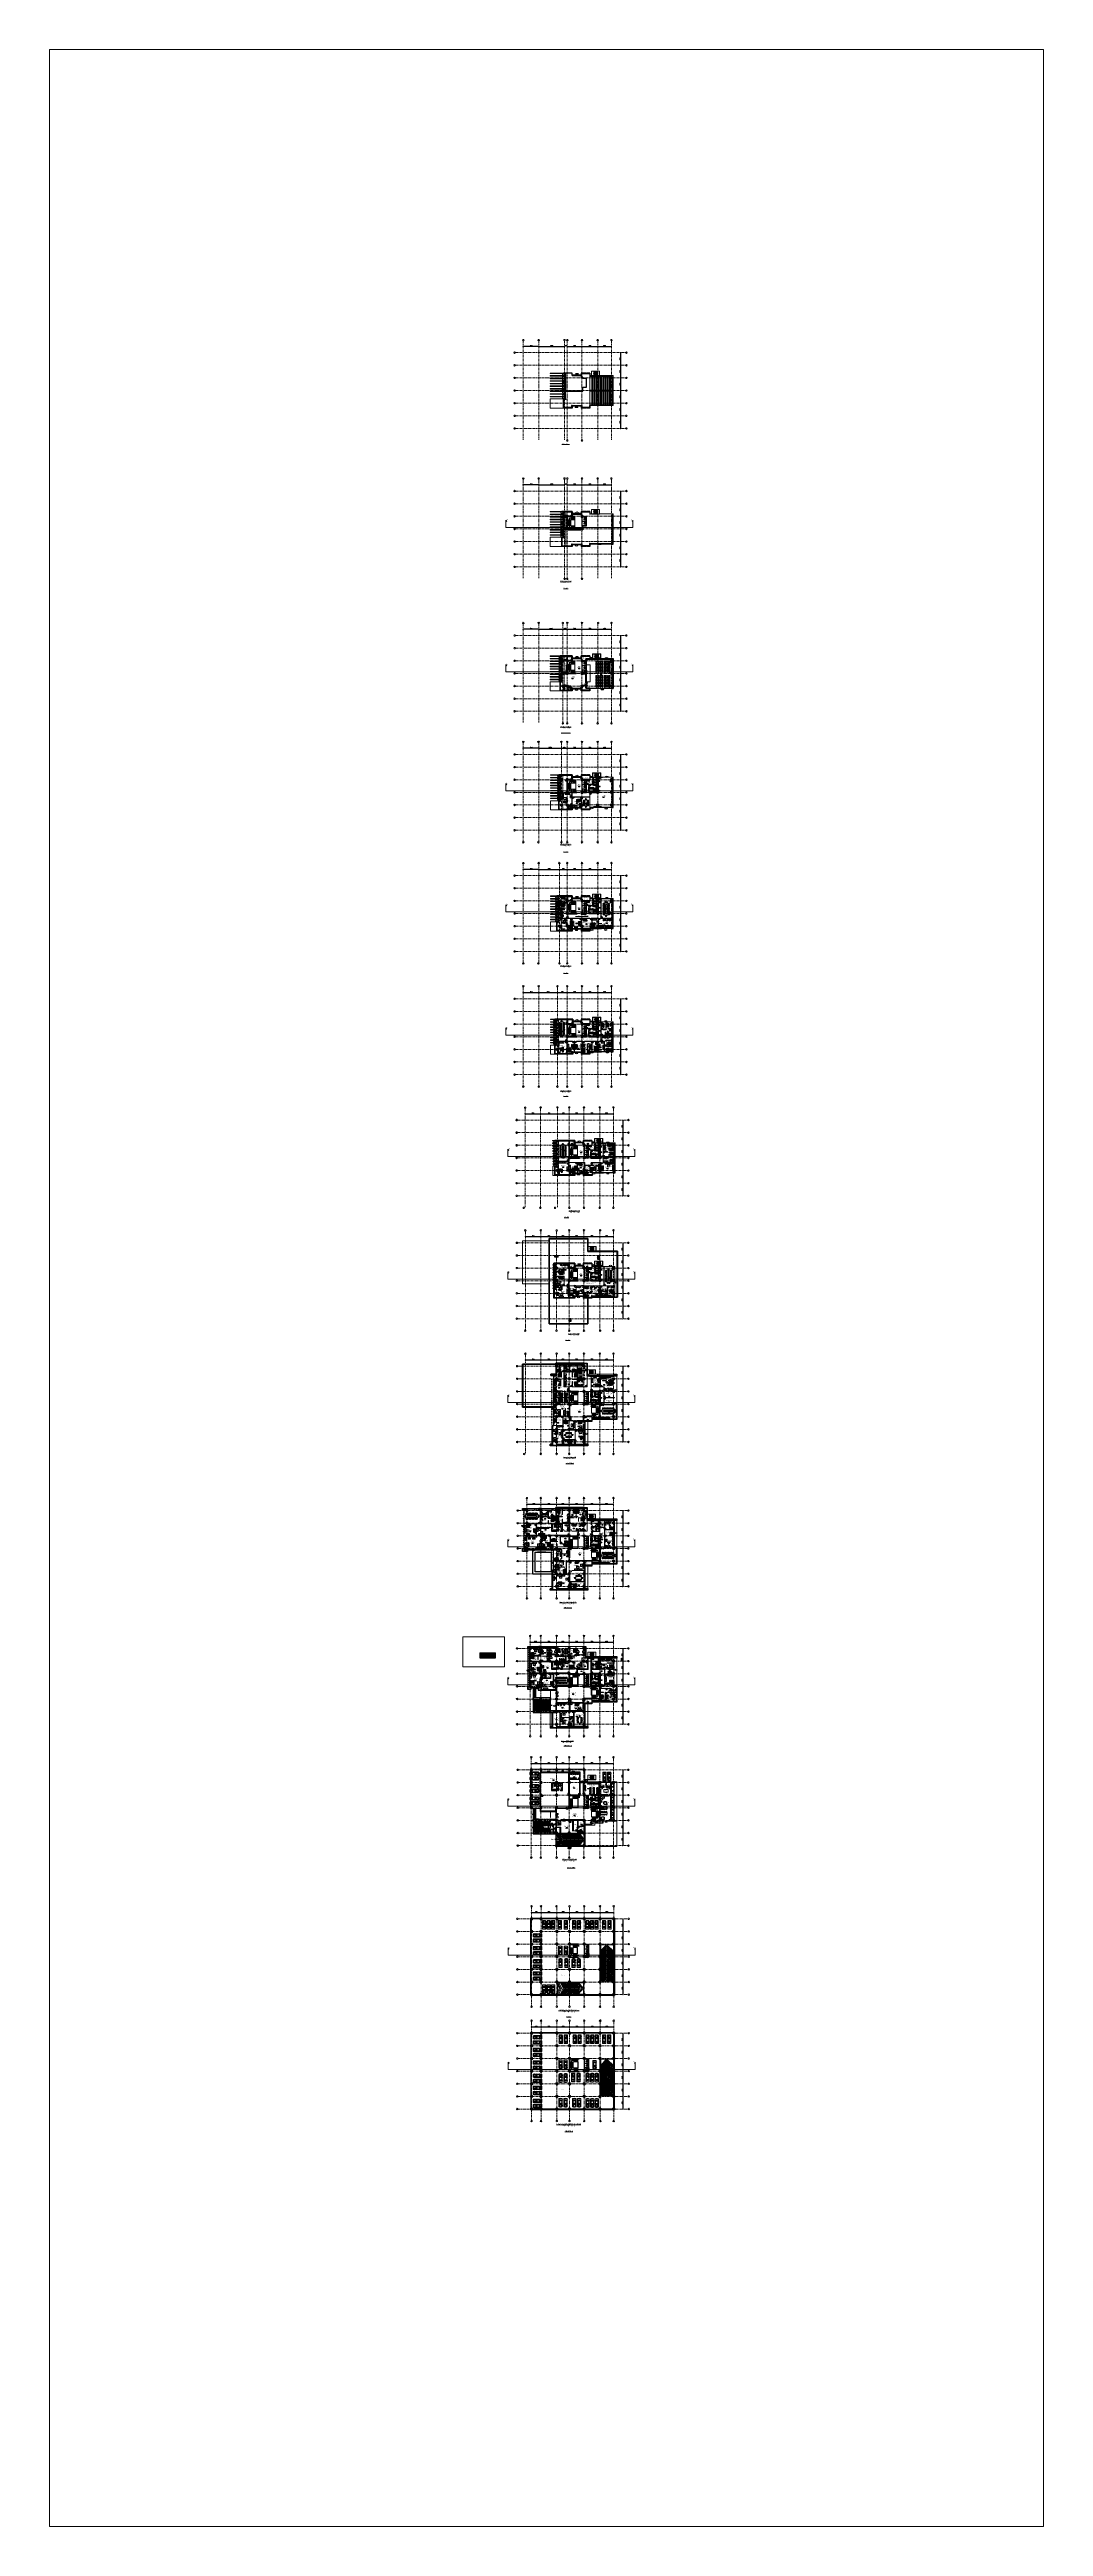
# Model space of a CAD drawing. Header units: millimetres. Extents: x 24487468 to 24959437, y -333213 to 842934.
import ezdxf
from ezdxf.enums import TextEntityAlignment as Align

# ---------------------------------------------------------------- set-up
doc = ezdxf.new("R2010")
doc.units = ezdxf.units.MM
doc.header["$MEASUREMENT"] = 0
doc.header["$PDMODE"] = 3
for name, pattern in [('ACAD_ISO03W100', [30, 12, -18]), ('ACAD_ISO10W100', [18.5, 12, -3, 0.5, -3]), ('BORDERX2', [3.5, 1, -0.5, 1, -0.5, 0, -0.5]), ('Centreline', [21, 12, -3, 3, -3]), ('DASHED2', [0.375, 0.25, -0.125]), ('HIDDEN', [0.375, 0.25, -0.125])]:
    doc.linetypes.add(name, pattern=pattern)
doc.layers.get('0').update_dxf_attribs({"lineweight": 5})
for name, color, linetype, lineweight in [('A 0.13 dw', 175, 'Continuous', 5), ('A 0.13furniture', 30, 'Continuous', 0), ('A 0.13parapet partition', 32, 'Continuous', 13), ('A DW', 27, 'Continuous', 13), ('A FURNITURE', 61, 'Continuous', 0), ('A-DIM', 155, 'Continuous', 9), ('A-STEXT', 6, 'Continuous', 0), ('A-WALL', 5, 'Continuous', 40), ('AA-revised text', 52, 'Continuous', 9), ('AREA', 7, 'Continuous', 5), ('CENLINE', 220, 'ACAD_ISO10W100', 5), ('COLUMN', 12, 'Continuous', 40), ('D-DIM', 63, 'Continuous', 15), ('DIM', 183, 'Continuous', 5), ('ELE-5', 149, 'Continuous', 5), ('elev2', 115, 'Continuous', 25), ('FALSE CEILING', 7, 'Continuous', 35), ('Fixture', 181, 'Continuous', 9), ('furniture', 190, 'Continuous', 0), ('GRID', 205, 'BORDERX2', 5), ('HACTH', 8, 'Continuous', 0), ('hatch', 9, 'Continuous', 0), ('p1 plan grid lck', 6, 'Continuous', 5), ('room number', 99, 'Continuous', 20), ('stair', 231, 'Continuous', 13), ('stairs', 13, 'Continuous', 5), ('text', 7, 'Continuous', 15), ('TEXT ROOM', 3, 'Continuous', 15), ('TEXT ROOM @ 1', 3, 'Continuous', 15), ('wall', 53, 'Continuous', 15), ('wall 0', 22, 'Continuous', 35), ('WALL 1', 32, 'Continuous', 35), ('Wall1', 37, 'Continuous', 30), ('WALL2', 4, 'Continuous', 15), ('win shutters', 140, 'Continuous', 25), ('WINDOW', 160, 'Continuous', 25), ('window frame', 25, 'DASHED2', 9), ('WINDOWS', 4, 'Continuous', 9)]:
    doc.layers.add(name, color=color, linetype=linetype, lineweight=lineweight)
doc.layers.add('A-BTEXT', color=57, linetype='Continuous')
doc.styles.add('arial', font='times.ttf')
doc.styles.add('ATTR', font='romans.shx', dxfattribs={"width": 0.8, "height": 0.48})
doc.styles.add('LABEL', font='arial.ttf', dxfattribs={"height": 18})
doc.styles.add('ordinary', font='arial.ttf')
doc.styles.add('ROMANS', font='romans__.ttf')
doc.styles.add('sansserif', font='sanss___.ttf')
doc.styles.add('Tahoma', font='technic_.ttf')
doc.dimstyles.new('DIM100', dxfattribs={"dimtxt": 300, "dimasz": 250, "dimexe": 100, "dimexo": 100, "dimgap": 150, "dimtad": 1, "dimdec": 0, "dimrnd": 5, "dimzin": 0, "dimdsep": 46, "dimtxsty": 'ROMANS', "dimblk": 'DOTSMALL', "dimcen": 0.09, "dimclrd": 256, "dimclre": 256, "dimclrt": 7, "dimadec": 0, "dimazin": 0, "dimtfac": 1, "dimtdec": 0, "dimtix": 1, "dimtofl": 0, "dimtmove": 1, "dimatfit": 3, "dimfxl": 100, "dimfxlon": 1, "dimtolj": 1, "dimtzin": 0, "dimarcsym": 0})
pattern_1 = [(45, (24738640.85, 23671.2), (-92.8078, 92.8078), []), (45, (24738702.73, 23671.2), (-92.8078, 92.8078), [])]

# ---------------------------------------------------------------- blocks, each defined once
blk = doc.blocks.new('column 350')
at = {"layer": 'COLUMN', "ltscale": 100}
h = blk.add_hatch(color=256, dxfattribs=at)
h.dxf.hatch_style = 1
h.paths.add_polyline_path([(1327.5, 1037.5), (627.5, 1037.5), (627.5, 337.5), (1327.5, 337.5)])
blk.add_lwpolyline([(627.5, 1037.5), (1327.5, 1037.5), (1327.5, 337.5), (627.5, 337.5)], close=True, dxfattribs=at)
blk = doc.blocks.new('grid letter-flat-4-flat-1')
at = {"layer": 'GRID', "linetype": 'Continuous'}
blk.add_circle((0, 374.75), 281.25, dxfattribs=at)
blk = doc.blocks.new('_DotSmall')
at = {"color": 0, "linetype": 'ByBlock', "const_width": 0.5}
blk.add_lwpolyline([(-0.0625, 0, 1), (0.0625, 0, 1)], format="xyb", close=True, dxfattribs=at)
blk = doc.blocks.new('fdfsdf')
at = {"layer": 'D-DIM', "linetype": 'Continuous', "ltscale": 1000, "const_width": 150}
blk.add_lwpolyline([(942, 1688), (1617, 1688), (1617, -262), (-433, -262), (-433, 1688), (242, 1688)], dxfattribs=at)
at = {"layer": 'hatch'}
for p, q in [((1059, 0), (123, 0)), ((591, -107), (591, 109))]:
    blk.add_line(p, q, dxfattribs=at)
at = {"layer": 'WALL2'}
for p, q in [((123, 0), (0, 0)), ((1199, 0), (1059, 0))]:
    blk.add_line(p, q, dxfattribs=at)
at = {"layer": 'WALL2', "linetype": 'Continuous', "ltscale": 1000, "const_width": 20}
blk.add_lwpolyline([(242, 1263), (-58, 1263), (-58, 163), (1242, 163), (1242, 1263), (942, 1263)], dxfattribs=at)
at = {"layer": 'WALL2'}
blk.add_lwpolyline([(1059, -76), (123, -76), (123, 76), (1059, 76)], close=True, dxfattribs=at)
blk = doc.blocks.new('fewe')
at = {"layer": 'A DW', "ltscale": 1000}
for p, q in [((750, 1950), (1450, 2100)), ((750, 2100), (1450, 1950)), ((750, 2100), (1450, 2100)), ((1450, 1950), (750, 1950))]:
    blk.add_line(p, q, dxfattribs=at)
at = {"layer": 'D-DIM', "linetype": 'Continuous', "ltscale": 1000}
for points in [[(750, 1950), (750, 2100), (0, 2100), (0, 0), (2200, 0), (2200, 2100), (1450, 2100), (1450, 1950)], [(750, 1950), (150, 1950), (150, 150), (2050, 150), (2050, 1950), (1450, 1950)]]:
    blk.add_lwpolyline(points, dxfattribs=at)
at = {"layer": 'D-DIM', "linetype": 'Continuous'}
blk.add_blockref('fdfsdf', (508, 337), dxfattribs=at)
at = {"layer": 'AA-revised text', "ltscale": 1000, "insert": (1713, 720), "char_height": 250, "width": 1259.28, "attachment_point": 1, "rotation": 180, "style": 'sansserif'}
blk.add_mtext('\\pi40.354;{\\Fromans|c0;8 psg.\\P\\pi427.26;lift}', dxfattribs=at)
blk = doc.blocks.new('S')
at = {"layer": 'stair', "extrusion": (0, 0, -1), "xscale": -1, "zscale": -1, "rotation": 270.0000000800413}
for p in [(-19800978, -159842), (-19800978, -161892)]:
    blk.add_blockref('fewe', p, dxfattribs=at)
blk = doc.blocks.new('Production Armchair 1-flat-3-flat-1')
at = {"layer": 'A 0.13furniture'}
for p, q in [((175, 302), (224, 302)), ((175, 262), (225, 262)), ((231, 315), (393, 315)), ((231, 250), (393, 250)), ((454, 189), (454, -188)), ((175, -261), (225, -261)), ((175, -300), (224, -300)), ((231, -248), (393, -248)), ((231, -313), (393, -313))]:
    blk.add_line(p, q, dxfattribs=at)
for centre, radius, start, end in [((804, 0), 804, 167.6021, 192.39788), ((44, 156), 30.3, 34.2916, 145.7084), ((854, 0), 804, 167.6021, 192.39788), ((1965, 0), 1896, 175.34525, 184.60605), ((402, -433), 672, 89.8784, 119.0931), ((185, 282), 21.8, 114.8953, 245.33576), ((284, 282), 62.8, 148.9511, 211.04889), ((340, 282), 62.8, 328.9511, 31.0489), ((405, 190), 48.9, 359.252, 92.1864), ((44, -156), 30.3, 214.29023, 325.7098), ((402, 435), 672, 240.89398, 270.1219), ((185, -280), 21.8, 114.6645, 245.10442), ((284, -281), 62.8, 148.9511, 211.04886), ((340, -281), 62.8, 328.9511, 31.0489), ((405, -188), 48.9, 267.813235, 0.748)]:
    blk.add_arc(centre, radius, start, end, dxfattribs=at)
at = {"layer": 'A 0.13furniture', "style": 'ATTR', "text_generation_flag": 4, "width": 0.8, "flags": 9}
blk.add_attdef('ESTCODE', (0, 0), '', height=0.126, rotation=270, dxfattribs=at)
blk = doc.blocks.new('Executive Armchair 1-flat-5-flat-1')
at = {"layer": 'A 0.13furniture'}
for p, q in [((-80.00175, 209.8875), (-430.05475, 209.8875)), ((-207.9205, 299.7425), (-369.9195, 299.7425)), ((-207.9205, 234.94), (-369.9195, 234.94)), ((-152.609, 286.8125), (-201.71775, 286.7925)), ((-152.68875, 247.275), (-200.6105, 247.28)), ((-80.00175, -209.89), (-80.00175, 209.8875)), ((-53.85975, 45), (-80.00175, 45)), ((0, 210), (-30.0025, 210)), ((0, 210), (0, -210)), ((-80.00175, -209.89), (-430.001, -209.89)), ((-207.9205, -234.9425), (-369.9195, -234.9425)), ((-207.9205, -299.745), (-369.9195, -299.745)), ((-152.609, -286.815), (-201.71775, -286.795)), ((-152.68875, -247.2775), (-200.6105, -247.2825)), ((-80.00175, -45), (-53.8405, -45)), ((0, -210), (-30.0025, -210))]:
    blk.add_line(p, q, dxfattribs=at)
for centre, radius, start, end in [((439.44675, 0.11), 894.44925, 166.4359999991, 193.5787999997), ((-316.09875, 267.3425), 62.82115, 148.9514000007, 211.0487000021), ((-261.74125, 267.3425), 62.82123, 328.9514000007, 31.0485899998), ((-161.7745, 267.0625), 21.77348, 294.6640000012, 65.1048899994), ((839.5795, 0), 894.58, 166.4232999989, 193.5767000011), ((-316.099, -267.3425), 62.821, 148.9512999979, 211.0487000021), ((-261.741, -267.3425), 62.821, 328.9512999979, 31.0486700001), ((-161.7745, -267.065), 21.77342, 294.8949000033, 65.3361500005)]:
    blk.add_arc(centre, radius, start, end, dxfattribs=at)
at = {"layer": 'A 0.13furniture', "style": 'ATTR', "text_generation_flag": 4, "width": 0.8, "flags": 9}
blk.add_attdef('ESTCODE', (0, 0), '', height=0.1199, rotation=90, dxfattribs=at)
blk = doc.blocks.new('Executive Armchair 1-flat-6-flat-1')
at = {"layer": 'A 0.13furniture'}
for p, q in [((-80.00175, 209.8875), (-430.05475, 209.8875)), ((-207.9205, 299.7425), (-369.9195, 299.7425)), ((-207.9205, 234.94), (-369.9195, 234.94)), ((-152.609, 286.8125), (-201.71775, 286.7925)), ((-152.68875, 247.275), (-200.6105, 247.28)), ((-80.00175, -209.89), (-80.00175, 209.8875)), ((-53.85975, 45), (-80.00175, 45)), ((0, 210), (-30.0025, 210)), ((0, 210), (0, -210)), ((-80.00175, -209.89), (-430.001, -209.89)), ((-207.9205, -234.9425), (-369.9195, -234.9425)), ((-207.9205, -299.745), (-369.9195, -299.745)), ((-152.609, -286.815), (-201.71775, -286.795)), ((-152.68875, -247.2775), (-200.6105, -247.2825)), ((-80.00175, -45), (-53.8405, -45)), ((0, -210), (-30.0025, -210))]:
    blk.add_line(p, q, dxfattribs=at)
for centre, radius, start, end in [((439.44675, 0.11), 894.44925, 166.4359999991, 193.5787999997), ((-316.09875, 267.3425), 62.82115, 148.9514000007, 211.0487000021), ((-261.74125, 267.3425), 62.82123, 328.9514000007, 31.0485899998), ((-161.7745, 267.0625), 21.77348, 294.6640000012, 65.1048899994), ((839.5795, 0), 894.58, 166.4232999989, 193.5767000011), ((-316.099, -267.3425), 62.821, 148.9512999979, 211.0487000021), ((-261.741, -267.3425), 62.821, 328.9512999979, 31.0486700001), ((-161.7745, -267.065), 21.77342, 294.8949000033, 65.3361500005)]:
    blk.add_arc(centre, radius, start, end, dxfattribs=at)
at = {"layer": 'A 0.13furniture', "style": 'ATTR', "text_generation_flag": 4, "width": 0.8, "flags": 9}
blk.add_attdef('ESTCODE', (0, 0), '', height=0.1199, rotation=90, dxfattribs=at)
blk = doc.blocks.new('ASD-flat-1-flat-1')
at = {"layer": 'A 0.13furniture'}
for p, q in [((552383, -73628), (551383, -73628)), ((551383, -73628), (551383, -74078)), ((551383, -74078), (552383, -74078)), ((551777, -74017), (551777, -73692)), ((551827, -73967), (551777, -73692)), ((551777, -73692), (552152, -73692)), ((551777, -74017), (551827, -73967)), ((552152, -74017), (551777, -74017)), ((552102, -73967), (551827, -73967)), ((552152, -73692), (552102, -73967)), ((552102, -73967), (552152, -74017)), ((552152, -73692), (552152, -74017)), ((552202, -73942), (552202, -74042)), ((552277, -73942), (552202, -73942)), ((552202, -74042), (552277, -74042)), ((552214, -73967), (552214, -73992)), ((552264, -73967), (552214, -73967)), ((552214, -73992), (552264, -73992)), ((552239, -73967), (552239, -73992)), ((552264, -73992), (552264, -73967)), ((552277, -74042), (552277, -73942))]:
    blk.add_line(p, q, dxfattribs=at)
for points in [[(553133, -73628), (553133, -74978), (552383, -74978), (552383, -73628)], [(552839, -74871), (552464, -74871), (552464, -74571), (552839, -74571)], [(552801, -74296), (552501, -74296), (552501, -74046), (552801, -74046)]]:
    blk.add_lwpolyline(points, close=True, dxfattribs=at)
for name, p in [('Production Armchair 1-flat-3-flat-1', (551797, -74565)), ('Executive Armchair 1-flat-6-flat-1', (553655, -74001)), ('Executive Armchair 1-flat-5-flat-1', (553696, -74699))]:
    blk.add_blockref(name, p, dxfattribs=at)
at = {"layer": 'A 0.13furniture', "style": 'ATTR', "width": 0.8, "flags": 9}
blk.add_attdef('ESTCODE', (551777, -73692), '', height=0.00147, dxfattribs=at)
blk = doc.blocks.new("84'' Sofa-flat-3-flat-1")
at = {"layer": 'A 0.13furniture'}
for p, q in [((-1987.5, -75), (-1987.5, -749.999925)), ((-112.5, -75), (-1987.5, -75)), ((-112.5, -162.5), (-1987.5, -162.5)), ((-1362.5, -162.5), (-1362.5, -749.999925)), ((-737.5, -162.5), (-737.5, -749.999925)), ((-112.5, -749.999925), (-112.5, -75))]:
    blk.add_line(p, q, dxfattribs=at)
blk.add_lwpolyline([(0, -749.999925), (0, 0), (-2100, 0), (-2100, -749.999925)], close=True, dxfattribs=at)
at = {"layer": 'A 0.13furniture', "style": 'ATTR', "text_generation_flag": 4, "width": 0.8, "flags": 9}
blk.add_attdef('ESTCODE', (0, 0), '', height=0.42, rotation=180, dxfattribs=at)
blk = doc.blocks.new('s11')
at = {"layer": 'A 0.13furniture'}
for p, q in [((-1363, 675), (-1363, 0)), ((-113, 675), (-1363, 675)), ((-1363, 587), (-1363, 0)), ((-113, 587), (-1363, 587)), ((-738, 587), (-738, 0)), ((-113, 0), (-113, 675))]:
    blk.add_line(p, q, dxfattribs=at)
blk.add_lwpolyline([(0, 0), (0, 750), (-1475, 750), (-1475, 0)], close=True, dxfattribs=at)
at = {"layer": 'A 0.13furniture', "style": 'ATTR', "text_generation_flag": 4, "width": 0.8, "flags": 9}
blk.add_attdef('ESTCODE', (0, 750), '', height=0.42, rotation=180, dxfattribs=at)
blk = doc.blocks.new('Door1000-flat-3')
at = {"layer": 'A 0.13 dw'}
for p, q in [((-38, 0), (-38, -12)), ((38, 0), (-38, 0)), ((-38, -12), (-50, -12)), ((-50, -12), (-50, -63)), ((-50, -63), (-25, -75)), ((-50, -937), (-25, -925)), ((-50, -988), (-50, -937)), ((-38, -988), (-50, -988)), ((-38, -1000), (-38, -988)), ((38, -1000), (-38, -1000)), ((-25, -75), (12, -75)), ((-25, -925), (12, -925)), ((12, -75), (12, -63)), ((12, -63), (50, -63)), ((12, -925), (12, -937)), ((12, -925), (886, -925)), ((12, -937), (50, -937)), ((12, -937), (886, -937)), ((38, -12), (38, 0)), ((50, -12), (38, -12)), ((50, -988), (38, -988)), ((38, -988), (38, -1000)), ((50, -63), (50, -12)), ((50, -937), (50, -988))]:
    blk.add_line(p, q, dxfattribs=at)
blk.add_lwpolyline([(886, -937), (886, -937, 0.41421356), (12, -63)], format="xyb", dxfattribs=at)
blk = doc.blocks.new('sdfsdfsdf')
at = {"layer": 'A 0.13furniture'}
for p, q in [((-162495, -616707), (-162495, -617205)), ((-162092, -616707), (-162495, -616707)), ((-162495, -617205), (-162092, -617205)), ((-162464, -616838), (-162265, -616808)), ((-162464, -616838), (-162464, -617087)), ((-162464, -616866), (-162370, -616866)), ((-162464, -616877), (-162370, -616877)), ((-162464, -616887), (-162370, -616887)), ((-162464, -616898), (-162370, -616898)), ((-162464, -616909), (-162370, -616909)), ((-162464, -616920), (-162370, -616920)), ((-162464, -616930), (-162370, -616930)), ((-162464, -616941), (-162370, -616941)), ((-162464, -616941), (-162370, -616941)), ((-162464, -616952), (-162370, -616952)), ((-162464, -616963), (-162370, -616963)), ((-162464, -616973), (-162370, -616973)), ((-162464, -616984), (-162370, -616984)), ((-162464, -616995), (-162370, -616995)), ((-162464, -617005), (-162370, -617005)), ((-162464, -617016), (-162370, -617016)), ((-162464, -617027), (-162370, -617027)), ((-162464, -617038), (-162370, -617038)), ((-162464, -617048), (-162370, -617048)), ((-162464, -617059), (-162370, -617059)), ((-162464, -617087), (-162265, -617116)), ((-162173, -616773), (-162245, -616784)), ((-162245, -617140), (-162245, -616784)), ((-162245, -617140), (-162173, -617151)), ((-162245, -617214), (-162199, -617309)), ((-162050, -617214), (-162245, -617214)), ((-162166, -617309), (-162199, -617309)), ((-162101, -617283), (-162179, -617283)), ((-162179, -617283), (-162161, -617321)), ((-162173, -616773), (-162173, -617151)), ((-162139, -616773), (-162173, -616773)), ((-162173, -617151), (-162139, -617151)), ((-162114, -617321), (-162161, -617321)), ((-162146, -617247), (-162056, -617257)), ((-162139, -617151), (-162139, -616773)), ((-162136, -617251), (-162047, -617262)), ((-162116, -616731), (-162116, -616873)), ((-162092, -616731), (-162116, -616731)), ((-162116, -616873), (-162092, -616873)), ((-162114, -617321), (-162101, -617283)), ((-162082, -617309), (-162110, -617309)), ((-162092, -617205), (-162092, -616707)), ((-162082, -617309), (-162050, -617214)), ((-162056, -617257), (-161999, -617188)), ((-162047, -617262), (-161990, -617194)), ((-162038, -615745), (-162023, -615733)), ((-162024, -616731), (-162024, -617102)), ((-161835, -616731), (-162024, -616731)), ((-162023, -615733), (-162014, -615531)), ((-161725, -615770), (-162023, -615733)), ((-161977, -616850), (-161977, -617076)), ((-161859, -616850), (-161977, -616850)), ((-161955, -615537), (-161948, -615556)), ((-161939, -615551), (-161955, -615537)), ((-161866, -615687), (-161948, -615556)), ((-161857, -615681), (-161939, -615551)), ((-161872, -617181), (-161835, -617181)), ((-161870, -617158), (-161859, -617158)), ((-161869, -615689), (-161857, -615681)), ((-161835, -615743), (-161869, -615689)), ((-161859, -617158), (-161859, -616850)), ((-161857, -615681), (-161854, -615680)), ((-161852, -615715), (-161856, -615717)), ((-161839, -615744), (-161856, -615717)), ((-161854, -615680), (-161820, -615734)), ((-161835, -615741), (-161852, -615715)), ((-161835, -615741), (-161839, -615744)), ((-161820, -615734), (-161835, -615743)), ((-161835, -617181), (-161835, -616731)), ((-161786, -615713), (-161771, -615701)), ((-161771, -615701), (-161762, -615499)), ((-161473, -615738), (-161771, -615701)), ((-161746, -616298), (-161478, -616030)), ((-161725, -615770), (-161698, -615571)), ((-161725, -615770), (-161717, -615781)), ((-161698, -615571), (-161693, -615568)), ((-161473, -615738), (-161446, -615540)), ((-161466, -615749), (-161473, -615738)), ((-161446, -615540), (-161442, -615536)), ((-160925, -616203), (-160925, -616458)), ((-160882, -615726), (-160885, -615746)), ((-160871, -615899), (-160885, -615746)), ((-160874, -615745), (-160882, -615726)), ((-160875, -615899), (-160860, -615898)), ((-160869, -615963), (-160875, -615899)), ((-160871, -615930), (-160875, -615931)), ((-160872, -615962), (-160875, -615931)), ((-160860, -615898), (-160874, -615745)), ((-160873, -616203), (-160873, -616458)), ((-160868, -615961), (-160872, -615962)), ((-160868, -615961), (-160871, -615930)), ((-160851, -615962), (-160869, -615963)), ((-160860, -615898), (-160857, -615898)), ((-160857, -615898), (-160851, -615962)), ((-160827, -615607), (-160813, -615620)), ((-160827, -615929), (-160817, -615921)), ((-160817, -615921), (-160813, -615620)), ((-160817, -615921), (-160616, -615925)), ((-160813, -615620), (-160612, -615607)), ((-160638, -616631), (-160638, -616694)), ((-160616, -615925), (-160612, -615929)), ((-160411, -615620), (-160612, -615607)), ((-160608, -615925), (-160608, -615607)), ((-160407, -615921), (-160608, -615925)), ((-160531, -616631), (-160531, -616694)), ((-160407, -615921), (-160411, -615620)), ((-160296, -616203), (-160296, -616458)), ((-160294, -615755), (-160294, -615561)), ((-160294, -615561), (-160199, -615607)), ((-160199, -615724), (-160294, -615755)), ((-160197, -615623), (-160266, -615806)), ((-160261, -615659), (-160197, -615623)), ((-160192, -615633), (-160260, -615815)), ((-160257, -615669), (-160192, -615633)), ((-160244, -616203), (-160244, -616458)), ((-160226, -615705), (-160226, -615627)), ((-160226, -615627), (-160188, -615645)), ((-160188, -615692), (-160226, -615705)), ((-160199, -615640), (-160199, -615607)), ((-160199, -615724), (-160199, -615696)), ((-160188, -615692), (-160188, -615645))]:
    blk.add_line(p, q, dxfattribs=at)
for points in [[(-162552, -616019), (-162552, -615224), (-160152, -615224), (-160152, -615734)], [(-161746, -616298), (-161746, -617524), (-162552, -617524), (-162552, -616019)], [(-161922, -617083), (-161915, -617083), (-161915, -617086)], [(-161910, -617089), (-161910, -617083), (-161902, -617083), (-161902, -617096)], [(-161892, -617105), (-161886, -617105), (-161886, -617112)], [(-161876, -617131), (-161872, -617131), (-161872, -617146), (-161872, -617146)], [(-160152, -615734), (-160152, -616030), (-161478, -616030)]]:
    blk.add_lwpolyline(points, dxfattribs=at)
for points in [[(-161693, -615568), (-161717, -615781), (-162038, -615745), (-162014, -615531)], [(-161945, -616758), (-161945, -616773), (-161954, -616773), (-161954, -616758)], [(-161945, -616784), (-161945, -616799), (-161954, -616799), (-161954, -616784)], [(-161945, -616806), (-161945, -616821), (-161954, -616821), (-161954, -616806)], [(-161945, -616865), (-161945, -616881), (-161954, -616881), (-161954, -616865)], [(-161945, -616891), (-161945, -616906), (-161954, -616906), (-161954, -616891)], [(-161945, -616914), (-161945, -616929), (-161954, -616929), (-161954, -616914)], [(-161945, -616940), (-161945, -616955), (-161954, -616955), (-161954, -616940)], [(-161945, -616960), (-161945, -616976), (-161954, -616976), (-161954, -616960)], [(-161945, -616986), (-161945, -617001), (-161954, -617001), (-161954, -616986)], [(-161945, -617009), (-161945, -617024), (-161954, -617024), (-161954, -617009)], [(-161945, -617035), (-161945, -617050), (-161954, -617050), (-161954, -617035)], [(-161945, -617057), (-161945, -617072), (-161954, -617072), (-161954, -617057)], [(-161930, -616758), (-161930, -616773), (-161939, -616773), (-161939, -616758)], [(-161930, -616784), (-161930, -616799), (-161939, -616799), (-161939, -616784)], [(-161930, -616806), (-161930, -616821), (-161939, -616821), (-161939, -616806)], [(-161930, -616865), (-161930, -616881), (-161939, -616881), (-161939, -616865)], [(-161930, -616891), (-161930, -616906), (-161939, -616906), (-161939, -616891)], [(-161930, -616914), (-161930, -616929), (-161939, -616929), (-161939, -616914)], [(-161930, -616940), (-161930, -616955), (-161939, -616955), (-161939, -616940)], [(-161930, -616960), (-161930, -616976), (-161939, -616976), (-161939, -616960)], [(-161930, -616986), (-161930, -617001), (-161939, -617001), (-161939, -616986)], [(-161930, -617009), (-161930, -617024), (-161939, -617024), (-161939, -617009)], [(-161930, -617035), (-161930, -617050), (-161939, -617050), (-161939, -617035)], [(-161930, -617057), (-161930, -617072), (-161939, -617072), (-161939, -617057)], [(-161915, -616758), (-161915, -616773), (-161924, -616773), (-161924, -616758)], [(-161915, -616784), (-161915, -616799), (-161924, -616799), (-161924, -616784)], [(-161915, -616806), (-161915, -616821), (-161924, -616821), (-161924, -616806)], [(-161915, -616865), (-161915, -616881), (-161924, -616881), (-161924, -616865)], [(-161915, -616891), (-161915, -616906), (-161924, -616906), (-161924, -616891)], [(-161915, -616914), (-161915, -616929), (-161924, -616929), (-161924, -616914)], [(-161915, -616940), (-161915, -616955), (-161924, -616955), (-161924, -616940)], [(-161915, -616960), (-161915, -616976), (-161924, -616976), (-161924, -616960)], [(-161915, -616986), (-161915, -617001), (-161924, -617001), (-161924, -616986)], [(-161915, -617009), (-161915, -617024), (-161924, -617024), (-161924, -617009)], [(-161915, -617035), (-161915, -617050), (-161924, -617050), (-161924, -617035)], [(-161915, -617057), (-161915, -617072), (-161924, -617072), (-161924, -617057)], [(-161902, -616758), (-161902, -616773), (-161910, -616773), (-161910, -616758)], [(-161902, -616784), (-161902, -616799), (-161910, -616799), (-161910, -616784)], [(-161902, -616806), (-161902, -616821), (-161910, -616821), (-161910, -616806)], [(-161902, -616865), (-161902, -616881), (-161910, -616881), (-161910, -616865)], [(-161902, -616891), (-161902, -616906), (-161910, -616906), (-161910, -616891)], [(-161902, -616914), (-161902, -616929), (-161910, -616929), (-161910, -616914)], [(-161902, -616940), (-161902, -616955), (-161910, -616955), (-161910, -616940)], [(-161902, -616960), (-161902, -616976), (-161910, -616976), (-161910, -616960)], [(-161902, -616986), (-161902, -617001), (-161910, -617001), (-161910, -616986)], [(-161902, -617009), (-161902, -617024), (-161910, -617024), (-161910, -617009)], [(-161902, -617035), (-161902, -617050), (-161910, -617050), (-161910, -617035)], [(-161902, -617057), (-161902, -617072), (-161910, -617072), (-161910, -617057)], [(-161886, -616758), (-161886, -616773), (-161895, -616773), (-161895, -616758)], [(-161886, -616784), (-161886, -616799), (-161895, -616799), (-161895, -616784)], [(-161886, -616806), (-161886, -616821), (-161895, -616821), (-161895, -616806)], [(-161886, -616865), (-161886, -616881), (-161895, -616881), (-161895, -616865)], [(-161886, -616891), (-161886, -616906), (-161895, -616906), (-161895, -616891)], [(-161886, -616914), (-161886, -616929), (-161895, -616929), (-161895, -616914)], [(-161886, -616940), (-161886, -616955), (-161895, -616955), (-161895, -616940)], [(-161886, -616960), (-161886, -616976), (-161895, -616976), (-161895, -616960)], [(-161886, -616986), (-161886, -617001), (-161895, -617001), (-161895, -616986)], [(-161886, -617009), (-161886, -617024), (-161895, -617024), (-161895, -617009)], [(-161886, -617035), (-161886, -617050), (-161895, -617050), (-161895, -617035)], [(-161886, -617057), (-161886, -617072), (-161895, -617072), (-161895, -617057)], [(-161886, -617083), (-161886, -617098), (-161895, -617098), (-161895, -617083)], [(-161872, -616758), (-161872, -616773), (-161880, -616773), (-161880, -616758)], [(-161872, -616784), (-161872, -616799), (-161880, -616799), (-161880, -616784)], [(-161872, -616806), (-161872, -616821), (-161880, -616821), (-161880, -616806)], [(-161872, -616865), (-161872, -616881), (-161880, -616881), (-161880, -616865)], [(-161872, -616891), (-161872, -616906), (-161880, -616906), (-161880, -616891)], [(-161872, -616914), (-161872, -616929), (-161880, -616929), (-161880, -616914)], [(-161872, -616940), (-161872, -616955), (-161880, -616955), (-161880, -616940)], [(-161872, -616960), (-161872, -616976), (-161880, -616976), (-161880, -616960)], [(-161872, -616986), (-161872, -617001), (-161880, -617001), (-161880, -616986)], [(-161872, -617009), (-161872, -617024), (-161880, -617024), (-161880, -617009)], [(-161872, -617035), (-161872, -617050), (-161880, -617050), (-161880, -617035)], [(-161872, -617057), (-161872, -617072), (-161880, -617072), (-161880, -617057)], [(-161872, -617083), (-161872, -617098), (-161880, -617098), (-161880, -617083)], [(-161872, -617105), (-161872, -617120), (-161880, -617120), (-161880, -617105)], [(-161442, -615536), (-161466, -615749), (-161786, -615713), (-161762, -615499)], [(-160612, -615929), (-160827, -615929), (-160827, -615607), (-160612, -615607)], [(-160612, -615929), (-160397, -615929), (-160397, -615607), (-160612, -615607)]]:
    blk.add_lwpolyline(points, close=True, dxfattribs=at)
for points in [[(-160858, -616716, 0.20706567), (-160694, -616763), (-160584, -616763)], [(-160584, -616096), (-160746, -616096, 0.41421356), (-160853, -616203), (-160853, -616526, 0.41837619), (-160746, -616631), (-160584, -616631)], [(-160584, -616130), (-160721, -616130, 0.28027969), (-160853, -616237), (-160829, -616490, 0.41837619), (-160721, -616596), (-160584, -616596)], [(-160809, -616707, 0.21457838), (-160695, -616694), (-160584, -616694)], [(-160584, -616096), (-160423, -616096, -0.41421356), (-160316, -616203), (-160316, -616526, -0.41837619), (-160423, -616631), (-160584, -616631)], [(-160584, -616130), (-160447, -616130, -0.28027969), (-160316, -616237), (-160340, -616490, -0.41837619), (-160447, -616596), (-160584, -616596)], [(-160360, -616707, -0.21457838), (-160474, -616694), (-160584, -616694)], [(-160311, -616716, -0.20706567), (-160475, -616763), (-160584, -616763)]]:
    blk.add_lwpolyline(points, format="xyb", dxfattribs=at)
for centre, radius in [((-162141, -617249), 27.1), ((-161960, -617164), 89.7), ((-161994, -617190), 27.1), ((-160290, -615846), 89.7), ((-160263, -615811), 27.1), ((-160259, -615664), 27.1)]:
    blk.add_circle(centre, radius, dxfattribs=at)
for centre, radius, start, end in [((-162269, -616785), 23.8, 276.43376, 2.748041), ((-162269, -617139), 23.8, 357.251959, 83.56624), ((-162141, -617249), 5.37, 159.763802, 339.763802), ((-161995, -617191), 5.37, 325.024882, 145.024882), ((-160899, -616208), 26.3, 10.358038, 169.421937), ((-160899, -616458), 25.9, 180, 0), ((-160835, -616703), 26.3, 352.465153, 210.177201), ((-160334, -616703), 26.3, 329.822799, 187.534847), ((-160270, -616208), 26.3, 10.578063, 169.641962), ((-160270, -616458), 25.9, 180, 0), ((-160263, -615811), 5.37, 124.975118, 304.975118), ((-160259, -615664), 5.37, 290.236198, 110.236198)]:
    blk.add_arc(centre, radius, start, end, dxfattribs=at)
for points in [[(-160646, -615735), (-160657, -615736), (-160663, -615737), (-160671, -615736), (-160676, -615737), (-160685, -615736), (-160690, -615739), (-160699, -615734), (-160703, -615737), (-160714, -615734), (-160718, -615737), (-160725, -615734), (-160727, -615736), (-160747, -615733), (-160749, -615736), (-160755, -615733), (-160771, -615734), (-160774, -615731), (-160777, -615734), (-160781, -615733), (-160784, -615734), (-160793, -615735), (-160799, -615736), (-160803, -615734), (-160806, -615737), (-160807, -615736), (-160808, -615736)], [(-160644, -615857), (-160655, -615859), (-160660, -615860), (-160669, -615859), (-160674, -615860), (-160683, -615859), (-160688, -615862), (-160696, -615857), (-160700, -615860), (-160712, -615857), (-160715, -615860), (-160723, -615857), (-160725, -615859), (-160744, -615856), (-160747, -615859), (-160753, -615856), (-160769, -615857), (-160772, -615854), (-160774, -615857), (-160779, -615856), (-160781, -615857), (-160791, -615857), (-160796, -615859), (-160801, -615857), (-160803, -615860), (-160805, -615859), (-160806, -615859)], [(-160642, -615718), (-160653, -615719), (-160658, -615721), (-160667, -615719), (-160672, -615721), (-160680, -615719), (-160686, -615722), (-160694, -615718), (-160698, -615721), (-160709, -615718), (-160713, -615721), (-160720, -615718), (-160723, -615719), (-160742, -615716), (-160745, -615719), (-160750, -615716), (-160767, -615717), (-160770, -615715), (-160772, -615718), (-160776, -615716), (-160779, -615718), (-160789, -615718), (-160794, -615719), (-160798, -615718), (-160801, -615720), (-160802, -615719), (-160804, -615719)], [(-160641, -615697), (-160652, -615698), (-160657, -615699), (-160666, -615698), (-160671, -615699), (-160679, -615698), (-160685, -615701), (-160693, -615697), (-160697, -615699), (-160708, -615697), (-160712, -615699), (-160719, -615697), (-160722, -615698), (-160741, -615695), (-160744, -615698), (-160749, -615695), (-160766, -615696), (-160769, -615694), (-160771, -615696), (-160775, -615695), (-160778, -615696), (-160788, -615697), (-160793, -615698), (-160797, -615696), (-160800, -615699), (-160801, -615698), (-160803, -615698)], [(-160639, -615841), (-160650, -615842), (-160656, -615843), (-160664, -615842), (-160670, -615843), (-160678, -615842), (-160683, -615845), (-160692, -615841), (-160696, -615843), (-160707, -615841), (-160711, -615843), (-160718, -615841), (-160721, -615842), (-160740, -615839), (-160742, -615842), (-160748, -615839), (-160765, -615840), (-160767, -615837), (-160770, -615840), (-160774, -615839), (-160777, -615840), (-160787, -615841), (-160792, -615842), (-160796, -615840), (-160799, -615843), (-160800, -615842), (-160802, -615842)], [(-160638, -615819), (-160649, -615821), (-160655, -615822), (-160663, -615821), (-160669, -615822), (-160677, -615821), (-160682, -615824), (-160691, -615819), (-160695, -615822), (-160706, -615819), (-160710, -615822), (-160717, -615819), (-160719, -615821), (-160739, -615818), (-160741, -615821), (-160747, -615818), (-160764, -615819), (-160766, -615816), (-160769, -615819), (-160773, -615818), (-160776, -615819), (-160785, -615819), (-160791, -615821), (-160795, -615819), (-160798, -615822), (-160799, -615821), (-160800, -615821)], [(-160435, -615672), (-160446, -615674), (-160452, -615675), (-160460, -615673), (-160465, -615675), (-160474, -615673), (-160479, -615676), (-160488, -615672), (-160491, -615675), (-160503, -615672), (-160507, -615675), (-160514, -615672), (-160516, -615674), (-160536, -615670), (-160538, -615673), (-160544, -615670), (-160560, -615672), (-160563, -615669), (-160566, -615672), (-160570, -615670), (-160572, -615672), (-160582, -615672), (-160588, -615673), (-160592, -615672), (-160594, -615675), (-160596, -615673), (-160597, -615673)], [(-160434, -615724), (-160445, -615725), (-160450, -615726), (-160459, -615725), (-160464, -615726), (-160473, -615725), (-160478, -615728), (-160486, -615723), (-160490, -615726), (-160502, -615723), (-160505, -615726), (-160513, -615723), (-160515, -615725), (-160534, -615722), (-160537, -615725), (-160543, -615722), (-160559, -615723), (-160562, -615720), (-160564, -615723), (-160569, -615722), (-160571, -615723), (-160581, -615723), (-160586, -615725), (-160591, -615723), (-160593, -615726), (-160595, -615725), (-160596, -615725)], [(-160431, -615655), (-160442, -615657), (-160447, -615658), (-160456, -615657), (-160461, -615658), (-160469, -615657), (-160475, -615660), (-160483, -615655), (-160487, -615658), (-160498, -615655), (-160502, -615658), (-160509, -615655), (-160512, -615657), (-160531, -615654), (-160534, -615656), (-160539, -615654), (-160556, -615655), (-160559, -615652), (-160561, -615655), (-160565, -615654), (-160568, -615655), (-160578, -615655), (-160583, -615656), (-160587, -615655), (-160590, -615658), (-160591, -615656), (-160593, -615656)], [(-160430, -615634), (-160441, -615636), (-160446, -615637), (-160454, -615635), (-160460, -615637), (-160468, -615635), (-160473, -615638), (-160482, -615634), (-160486, -615637), (-160497, -615634), (-160501, -615637), (-160508, -615634), (-160511, -615636), (-160530, -615632), (-160532, -615635), (-160538, -615632), (-160555, -615634), (-160557, -615631), (-160560, -615634), (-160564, -615633), (-160567, -615634), (-160577, -615634), (-160582, -615635), (-160586, -615634), (-160589, -615637), (-160590, -615635), (-160592, -615635)], [(-160430, -615707), (-160441, -615708), (-160446, -615710), (-160454, -615708), (-160460, -615710), (-160468, -615708), (-160473, -615711), (-160482, -615707), (-160486, -615710), (-160497, -615707), (-160501, -615710), (-160508, -615707), (-160511, -615708), (-160530, -615705), (-160532, -615708), (-160538, -615705), (-160555, -615706), (-160557, -615704), (-160560, -615706), (-160564, -615705), (-160567, -615706), (-160577, -615707), (-160582, -615708), (-160586, -615706), (-160589, -615709), (-160590, -615708), (-160592, -615708)], [(-160428, -615686), (-160439, -615687), (-160445, -615688), (-160453, -615687), (-160459, -615688), (-160467, -615687), (-160472, -615690), (-160481, -615685), (-160485, -615688), (-160496, -615685), (-160500, -615688), (-160507, -615685), (-160509, -615687), (-160529, -615684), (-160531, -615687), (-160537, -615684), (-160554, -615685), (-160556, -615682), (-160559, -615685), (-160563, -615684), (-160566, -615685), (-160576, -615685), (-160581, -615687), (-160585, -615685), (-160588, -615688), (-160589, -615687), (-160590, -615687)]]:
    blk.add_spline(points, degree=3, dxfattribs=at)
at = {"layer": 'A 0.13furniture', "rotation": 90}
for name, p in [('Executive Armchair 1-flat-6-flat-1', (-161968, -614699)), ('Executive Armchair 1-flat-6-flat-1', (-161269, -614699)), ('Executive Armchair 1-flat-5-flat-1', (-160571, -614699))]:
    blk.add_blockref(name, p, dxfattribs=at)
blk = doc.blocks.new('tt1')
at = {"layer": 'A 0.13furniture'}
for p, q in [((-1136, 904), (-1136, 641)), ((-1078, 902), (-1078, 639)), ((-1012, 901), (-1012, 640))]:
    blk.add_line(p, q, dxfattribs=at)
for points in [[(-552, 0), (-1502, 0), (-1502, 400), (-552, 400)], [(-1450, 400), (-1474, 400), (-1474, 422), (-1450, 422)], [(0, 0), (-552, 0), (-552, 1198), (0, 1198)]]:
    blk.add_lwpolyline(points, close=True, dxfattribs=at)
for points in [[(-993, 934), (-706, 934, 0.41421356), (-686, 953), (-686, 979, 0.41421356), (-706, 999), (-993, 999, 0.41421356), (-1012, 979), (-1012, 953, 0.41421356)], [(-993, 607), (-706, 607, -0.41421356), (-686, 588), (-686, 562, -0.41421356), (-706, 542), (-993, 542, -0.41421356), (-1012, 562), (-1012, 588, -0.41421356)], [(-673, 934), (-895, 934, 0.41421356), (-947, 881), (-947, 660, 0.41421356), (-895, 607), (-673, 607, 0.41421356), (-621, 660), (-621, 881, 0.41421356)]]:
    blk.add_lwpolyline(points, format="xyb", close=True, dxfattribs=at)
for centre, radius, start, end in [((-1117, 904), 19.6, 110.5247, 180), ((-1117, 637), 19.6, 180, 249.4753), ((-1022, 650), 290, 87.202431, 110.5247), ((-1022, 891), 290, 249.4753, 272.797569), ((-1058, 902), 19.6, 125.662198, 180), ((-1058, 639), 19.6, 180, 234.337802), ((-1008, 832), 106, 88.505771, 125.662198), ((-1008, 709), 106, 234.337802, 271.494229)]:
    blk.add_arc(centre, radius, start, end, dxfattribs=at)
blk = doc.blocks.new('URINAL-flat-2-flat-1')
at = {"layer": 'Fixture'}
for p, q in [((34889, -102468), (34850, -102468)), ((34850, -102492), (34889, -102492)), ((34898, -102606), (34898, -102366))]:
    blk.add_line(p, q, dxfattribs=at)
for points in [[(34803, -102431, 0.01530723), (34788, -102408, 0.03023486), (34770, -102387, 0.08535588), (34740, -102364, 0.06381699), (34717, -102355, 0.03649214), (34698, -102352, 0.02674426), (34678, -102352, 0.01827426), (34658, -102353, 0.01112514), (34636, -102356, 0.0140837), (34600, -102362, 0.02513791), (34565, -102370, 0.03193889), (34540, -102380, 0.03261633), (34523, -102389, 0.10725407), (34494, -102415, 0.06861866), (34485, -102434, 0.02550324), (34482, -102447, 0.01588716), (34479, -102459, 0.00946776), (34476, -102479)], [(34803, -102528, -0.0152989), (34787, -102551, -0.03022852), (34770, -102572, -0.08535462), (34740, -102595, -0.06382303), (34717, -102604, -0.03649646), (34698, -102607, -0.02674743), (34678, -102607, -0.01827616), (34657, -102606, -0.01112591), (34636, -102603, -0.0140837), (34600, -102597, -0.02513791), (34565, -102589, -0.03193889), (34540, -102579, -0.03261633), (34523, -102570, -0.10725407), (34494, -102543, -0.06861866), (34485, -102524, -0.02550324), (34482, -102512, -0.01588716), (34479, -102499, -0.00946776), (34476, -102479)], [(34777, -102444, 0.00850331), (34763, -102422, 0.01792367), (34752, -102408, 0.03037671), (34741, -102396, 0.12628845), (34715, -102381, 0.02840548), (34706, -102379, 0.02338999), (34696, -102377, 0.02716971), (34679, -102377, 0.01832531), (34660, -102378, 0.01112291), (34640, -102380, 0.01844601), (34598, -102387, 0.0215018), (34573, -102394, 0.02231289), (34555, -102400, 0.02967666), (34540, -102407, 0.03875335), (34528, -102415, 0.15555238), (34509, -102442, 0.0254771), (34506, -102452, 0.01588736), (34504, -102463, 0.00948935), (34501, -102482)], [(34777, -102515, -0.00850331), (34762, -102537, -0.01792367), (34752, -102551, -0.03037671), (34741, -102563, -0.12628845), (34715, -102578, -0.02840548), (34706, -102580, -0.02338999), (34696, -102582, -0.02716971), (34679, -102582, -0.01832531), (34660, -102581, -0.01112291), (34640, -102579, -0.01844601), (34598, -102571, -0.0215018), (34573, -102565, -0.02231289), (34555, -102559, -0.02967666), (34540, -102552, -0.03875335), (34528, -102543, -0.15555238), (34509, -102516, -0.0254771), (34506, -102507, -0.01588736), (34504, -102495, -0.00948935), (34501, -102476)]]:
    blk.add_lwpolyline(points, format="xyb", dxfattribs=at)
for points in [[(34786, -102405), (34850, -102405), (34850, -102555), (34785, -102555)], [(34803, -102431), (34839, -102431), (34839, -102528), (34803, -102528)]]:
    blk.add_lwpolyline(points, dxfattribs=at)
blk.add_circle((34690, -102479), 25.6, dxfattribs=at)
blk = doc.blocks.new('eg e-flat-1')
at = {"layer": 'Fixture'}
for p, q in [((-349, 195), (-349, -355)), ((851, 195), (851, -355)), ((851, -355), (-349, -355)), ((269, -41), (232, -41)), ((251, -59), (251, -22))]:
    blk.add_line(p, q, dxfattribs=at)
at = {"layer": 'Fixture', "linetype": 'Continuous'}
for points in [[(475, -48, 0.11763426), (461, 21, 0.10446928), (414, 84, 0.09001579), (344, 126, 0.08191995), (256, 144, 0.08191995), (168, 132, 0.09001579), (96, 95, 0.10446928), (44, 35, 0.11763426), (26, -33, 0.11763426), (40, -102, 0.10446928), (87, -166, 0.09001579), (157, -207, 0.08191995), (245, -225, 0.08191995), (333, -213, 0.09001579), (405, -176, 0.10446928), (457, -116, 0.11763426)], [(458, -44, 0.1186217), (444, 19, 0.10467817), (399, 76, 0.08956207), (334, 113, 0.0811847), (253, 128, 0.0811847), (171, 116, 0.08956207), (106, 80, 0.10467817), (59, 25, 0.1186217), (43, -38, 0.1186217), (57, -100, 0.10467817), (102, -157, 0.08956207), (167, -194, 0.0811847), (248, -209, 0.0811847), (330, -197, 0.08956207), (396, -162, 0.10467817), (442, -106, 0.1186217)], [(387, -42, 0.11828257), (377, -1, 0.10460746), (348, 37, 0.08971796), (305, 61, 0.08143608), (252, 70, 0.08143608), (198, 62, 0.08971796), (155, 39, 0.10460746), (124, 2, 0.11828257), (114, -39, 0.11828257), (124, -80, 0.10460746), (153, -118, 0.08971796), (196, -142, 0.08143608), (249, -152, 0.08143608), (303, -143, 0.08971796), (346, -120, 0.10460746), (377, -83, 0.11828257)]]:
    blk.add_lwpolyline(points, format="xyb", close=True, dxfattribs=at)
at = {"layer": 'Fixture'}
for radius in [27.6, 18.4]:
    blk.add_circle((251, -41), radius, dxfattribs=at)
blk = doc.blocks.new('md1')
at = {"layer": 'A 0.13 dw'}
for p, q in [((-924, 1799), (-936, 1799)), ((-936, 1799), (-936, 1748)), ((-936, 1748), (-911, 1736)), ((-936, 0), (-911, 12)), ((-936, -51), (-936, 0)), ((-924, 1811), (-924, 1799)), ((-848, 1811), (-924, 1811)), ((-911, 1736), (-874, 1736)), ((-911, 12), (-874, 12)), ((-874, 1736), (-874, 1748)), ((-874, 1748), (-836, 1748)), ((-874, 1748), (0, 1748)), ((-874, 1736), (0, 1736)), ((-874, 12), (-874, 0)), ((-874, 12), (0, 12)), ((-874, 0), (-836, 0)), ((-874, 0), (0, 0)), ((-848, 1799), (-848, 1811)), ((-836, 1799), (-848, 1799)), ((-836, 1748), (-836, 1799)), ((-836, 0), (-836, -51)), ((-924, -51), (-936, -51)), ((-924, -63), (-924, -51)), ((-848, -63), (-924, -63)), ((-836, -51), (-848, -51)), ((-848, -51), (-848, -63))]:
    blk.add_line(p, q, dxfattribs=at)
for points in [[(0, 1748), (0, 1748, -0.41421356), (-874, 874)], [(0, 0), (0, 0, 0.41421356), (-874, 874)]]:
    blk.add_lwpolyline(points, format="xyb", dxfattribs=at)
blk = doc.blocks.new('tiolet2')
at = {"ltscale": 100}
for p, q in [((-464, -320), (-464, -908)), ((-234, -550), (-234, -320))]:
    blk.add_line(p, q, dxfattribs=at)
at = {"layer": 'A 0.13parapet partition', "linetype": 'Continuous', "extrusion": (7.45024e-07, -7.45024e-07, 1)}
for p, q in [((-3934, 1445), (-3934, 1969, 0)), ((-3934, 1969, 0), (-3859, 1969, 0)), ((-3859, 1445, 0), (-3859, 1969, 0)), ((-3184, 1445, 0), (-3184, 1969, 0)), ((-3184, 1969, 0), (-3109, 1969, 0)), ((-3109, 1445, 0), (-3109, 1969, 0)), ((-2454, 1445, 0), (-2454, 1969, 0)), ((-2454, 1969, 0), (-2379, 1969, 0)), ((-2379, 1445, 0), (-2379, 1969, 0))]:
    blk.add_line(p, q, dxfattribs=at)
at = {"layer": 'Fixture', "extrusion": (-7.45024e-07, -7.45024e-07, 1)}
for p, q in [((-4399, 1674, 0), (-4610, 1674, 0)), ((-3649, 1674, 0), (-3860, 1674, 0)), ((-2899, 1674, 0), (-3110, 1674, 0))]:
    blk.add_line(p, q, dxfattribs=at)
at = {"layer": 'Fixture', "extrusion": (7.45024e-07, -7.45024e-07, 1)}
for p, q in [((-4609, 1899, 0), (-3934, 1899, 0)), ((-4144, 1674, 0), (-3934, 1674, 0)), ((-3859, 1899, 0), (-2984, 1899, 0)), ((-3394, 1674, 0), (-3184, 1674, 0)), ((-3109, 1899, 0), (-2454, 1899, 0)), ((-2644, 1674, 0), (-2454, 1674, 0))]:
    blk.add_line(p, q, dxfattribs=at)
at = {"layer": 'HACTH', "ltscale": 100}
for p, q in [((-964, 5175), (-1264, 5475)), ((-1264, 5175), (-964, 5475)), ((-964, 5475), (-1264, 5475)), ((-1264, 5175), (-964, 5175)), ((-764, 4462), (-1264, 4462)), ((-1264, 4462), (-764, 3515)), ((-1264, 3515), (-764, 4462)), ((-1264, 3400), (-764, 2900)), ((-1264, 2900), (-764, 3400)), ((-1264, 2900), (-764, 2900)), ((-764, 825), (-1264, 1825)), ((-1264, 825), (-764, 1825)), ((-764, 825), (-1264, 825)), ((-964, 5475), (-964, 5175)), ((-764, 4462), (-764, 3515)), ((-764, 3400), (-764, 2900)), ((-764, 1825), (-764, 825))]:
    blk.add_line(p, q, dxfattribs=at)
at = {"layer": 'hatch', "ltscale": 100}
blk.add_line((-464, -320), (-464, -550), dxfattribs=at)
at = {"layer": 'Wall1', "ltscale": 100}
for p, q in [((-4924, 3515), (-2859, 3515)), ((-4924, 3515), (-4924, 3400)), ((-4924, 3400), (-1379, 3400)), ((-4724, 680), (-4724, 2400)), ((-4609, 2400), (-4724, 2400)), ((-4609, 680), (-4724, 680)), ((-4609, 1445), (-4609, 2400)), ((-4609, 1445), (-2379, 1445)), ((-4609, 680), (-4609, 1330)), ((-4609, 1330), (-2494, 1330)), ((-3041, 6475), (-3041, 6800)), ((-3041, 6800), (-200, 6800)), ((-3041, 6475), (-2976, 6475)), ((-3041, 6475), (-2859, 6475)), ((-2859, 6475), (-2859, 6295)), ((-2859, 6295), (-2744, 6295)), ((-2859, 5545), (-2859, 5280)), ((-1494, 5545), (-2859, 5545)), ((-2859, 5280), (-2744, 5280)), ((-2859, 4530), (-2859, 4415)), ((-2859, 4530), (-1494, 4530)), ((-2859, 4415), (-1494, 4415)), ((-2859, 3665), (-2859, 3515)), ((-2744, 3665), (-2859, 3665)), ((-2744, 6685), (-2744, 6295)), ((-1494, 6685), (-2744, 6685)), ((-2744, 5430), (-2744, 5280)), ((-1494, 5430), (-2744, 5430)), ((-2744, 3665), (-2744, 3515)), ((-2744, 3515), (-1494, 3515)), ((-2494, -320), (-2494, 1330)), ((-2379, 1445), (-2379, -320)), ((-2379, -320), (-2379, 1295)), ((-1629, 1445), (-1379, 1445)), ((-1629, 1330), (-1629, 1445)), ((-1629, 1330), (-1379, 1330)), ((-1494, 6685), (-1494, 5545)), ((-1494, 5430), (-1494, 4530)), ((-1494, 4415), (-1494, 3515)), ((-1379, 3400), (-1379, 1445)), ((-1379, 1330), (-1379, -320)), ((-315, 6685), (-1264, 6685)), ((-1264, 6685), (-1264, 3515)), ((-1264, 5650), (-1264, 3520)), ((-1264, 3515), (-1079, 3515)), ((-1264, 3400), (-1264, 2055)), ((-1264, 3400), (-315, 3400)), ((-1264, 3400), (-1079, 3400)), ((-1264, 3290), (-1264, 2055)), ((-200, 2055), (-1264, 2055)), ((-200, 2055), (-1264, 2055)), ((-1264, 1825), (-1264, -320)), ((-315, 1825), (-1264, 1825)), ((-1164, 3515), (-315, 3515)), ((-1164, 3400), (-315, 3400)), ((-315, 5295), (-315, 6685)), ((-200, 5295), (-315, 5295)), ((-315, 3515), (-315, 4545)), ((-200, 4545), (-315, 4545)), ((-315, 2805), (-315, 3400)), ((-200, 2805), (-315, 2805)), ((-315, 750), (-315, 1825)), ((-200, 750), (-315, 750)), ((-200, 5295), (-200, 6800)), ((-200, 3400), (-200, 4545)), ((-200, 2805), (-200, 3405)), ((-200, 750), (-200, 2055)), ((-4724, -320), (-4724, -550)), ((-2494, -320), (-4724, -320)), ((-234, -550), (-4724, -550)), ((-1379, -320), (-2379, -320)), ((-464, -320), (-1264, -320))]:
    blk.add_line(p, q, dxfattribs=at)
at = {"layer": 'A 0.13 dw', "xscale": -1}
for p, rotation in [((-4924, 3458), 270), ((-4666, 2400), 180)]:
    blk.add_blockref('Door1000-flat-3', p, dxfattribs=dict(at, rotation=rotation))
at = {"layer": 'A 0.13 dw'}
blk.add_blockref('Door1000-flat-3', (-4666, 680), dxfattribs=at)
at = {"layer": 'A 0.13 dw', "xscale": 0.7499724901504649, "yscale": 0.7499724901504649, "zscale": 0.7499724901504649}
for p in [(-2802, 6295), (-2802, 5280)]:
    blk.add_blockref('Door1000-flat-3', p, dxfattribs=at)
at = {"layer": 'A 0.13 dw', "yscale": 0.7499724901504649, "zscale": 0.7499724901504649}
for p, xscale, rotation in [((-2802, 3665), -0.7499724901504649, 180), ((-1629, 1388), 0.7499724901504649, 270)]:
    blk.add_blockref('Door1000-flat-3', p, dxfattribs=dict(at, xscale=xscale, rotation=rotation))
at = {"layer": 'Fixture', "extrusion": (7.45024e-07, -7.45024e-07, 1), "xscale": -1, "rotation": 89.99999733613608}
for p in [(-106751, 36343, 0), (-106001, 36343, 0), (-105251, 36343, 0)]:
    blk.add_blockref('URINAL-flat-2-flat-1', p, dxfattribs=at)
at = {"layer": 'wall'}
for p in [(-5274, 5305), (-2230, 3205)]:
    blk.add_blockref('eg e-flat-1', p, dxfattribs=at)
at = {"layer": 'WALL2', "xscale": -0.4001994771859112, "yscale": 0.4001994771859112, "zscale": 0.4001994771859112}
blk.add_blockref('md1', (-622, 4570), dxfattribs=at)
at = {"layer": 'WALL2', "xscale": 0.4001994771859112, "yscale": 0.4001994771859112, "zscale": 0.4001994771859112, "rotation": 180}
for p in [(-622, 2780), (-622, 725)]:
    blk.add_blockref('md1', p, dxfattribs=at)
at = {"layer": 'text', "attachment_point": 2, "style": 'LABEL'}
for s, insert, char_height, width in [('{\\fTechnic|b0|i0|c2|p2;TOILET\\P\\H0.8x;(FEMALE)}', (-4289, 4692), 250, 5130.9), ('{\\fTechnic|b0|i0|c2|p2;TOILET\\P\\H0.8x;(MALE)}', (-3130, 3055), 250, 5990.03), ('\\pi-450,l600,t600;{\\fTechnic|b0|i0|c2|p2; S.D-1}', (-1137, 5373), 150, 4499.81), ('\\pi-450,l600,t600;{\\fTechnic|b0|i0|c2|p2;AIR \\PVAULT-1}', (-916, 4139), 150, 4499.81), ('\\pi-450,l600,t600;{\\fTechnic|b0|i0|c2|p2;COMM.\\Pduct}', (-955, 3300), 150, 4499.81), ('\\pi-450,l600,t600;{\\fTechnic|b0|i0|c2|p2;AC.\\Pduct=1}', (-898, 1500), 150, 4499.81)]:
    blk.add_mtext(s, dxfattribs=dict(at, insert=insert, char_height=char_height, width=width))
blk = doc.blocks.new('EEXIT')
at = {"layer": 'WINDOWS', "lineweight": 0}
for p, q in [((0, 4581), (-2150, 4581)), ((-2150, 4581), (-2150, 2781)), ((-2150, 2781), (-2150, 731)), ((0, 731), (-2150, 731)), ((-50, 4531), (-2100, 4531)), ((-2100, 4531), (-2100, 2753)), ((-2100, 4531), (-1180, 4531)), ((-2100, 3531), (-1180, 3531)), ((-2100, 3281), (-1180, 3281)), ((-2100, 3031), (-1180, 3031)), ((-2100, 2781), (-1180, 2781)), ((-2100, 2753), (-2100, 781)), ((-2100, 2531), (-1180, 2531)), ((-2100, 2281), (-1180, 2281)), ((-2100, 2031), (-1180, 2031)), ((-2100, 1781), (-1180, 1781)), ((-2100, 781), (-1180, 781)), ((-50, 781), (-2100, 781)), ((-1180, 3611), (-1180, 1700)), ((-1180, 3611), (-970, 3611)), ((-970, 1700), (-1180, 1700)), ((-1130, 3561), (-1130, 1750)), ((-1130, 3561), (-1020, 3561)), ((-1130, 3531), (-1020, 3531)), ((-1130, 3281), (-1100, 3281)), ((-1130, 3031), (-1100, 3031)), ((-1130, 2781), (-1100, 2781)), ((-1130, 2531), (-1100, 2531)), ((-1130, 2281), (-1100, 2281)), ((-1130, 2031), (-1100, 2031)), ((-1020, 1781), (-1130, 1781)), ((-1020, 1750), (-1130, 1750)), ((-1100, 3531), (-1100, 1781)), ((-1050, 3531), (-1050, 1781)), ((-1050, 3281), (-1020, 3281)), ((-1050, 3031), (-1020, 3031)), ((-1050, 2781), (-1020, 2781)), ((-1050, 2531), (-1020, 2531)), ((-1050, 2281), (-1020, 2281)), ((-1050, 2031), (-1020, 2031)), ((-1050, 1781), (-1020, 1781)), ((-1020, 3561), (-1020, 1750)), ((-970, 3611), (-970, 1700)), ((-970, 3531), (-50, 3531)), ((-970, 3281), (-50, 3281)), ((-970, 3031), (-50, 3031)), ((-970, 2781), (-50, 2781)), ((-970, 2531), (-50, 2531)), ((-970, 2281), (-50, 2281)), ((-970, 2031), (-50, 2031)), ((-970, 1781), (-50, 1781)), ((-50, 4531), (-50, 2781)), ((-50, 2781), (-50, 781)), ((0, 4581), (0, 2753)), ((0, 2753), (0, 731))]:
    blk.add_line(p, q, dxfattribs=at)
blk = doc.blocks.new('CHAIR')
at = {"layer": 'furniture'}
for p, q in [((-340.23825, 204.70725), (-416.878, 168.3055)), ((-340.23825, 204.70725), (-340.23825, 204.70725)), ((-125.8345, 288.42275), (-323.8345, 288.42275)), ((-323.8345, 189.42275), (-125.8345, 189.42275)), ((-55.80025, 261.63225), (-102.37975, 260.26275)), ((0, -207.218), (0, 207.218)), ((-416.73775, -168.38525), (-341.20075, -206.0795)), ((-323.8345, -189.42275), (-125.8345, -189.42275)), ((-125.8345, -288.42275), (-323.8345, -288.42275)), ((-55.80025, -261.635), (-102.37975, -260.2655))]:
    blk.add_line(p, q, dxfattribs=at)
for centre, radius, start, end in [((385.48675, 0.84425), 884.73055, 167.6021200006, 192.3978999957), ((-451.11275, 172.04275), 33.28515, 34.2902000062, 145.7097700016), ((440.48675, 0.84425), 884.73055, 167.6021200006, 192.3978999957), ((1661.72875, 0.8415), 2085.3437, 175.3938800033, 184.6546899956), ((-293.029, 238.92275), 58.30297, 121.8953199984, 238.104699994), ((-156.63175, 238.92275), 58.29827, 301.8878999992, 58.1121000008), ((-53.74875, 207.91925), 53.75252, 359.2520000009, 92.1867650013), ((-451.11275, -170.35425), 33.2857, 214.2915999985, 325.7084000015), ((-293.029, -238.92275), 58.30297, 121.8953199984, 238.104699994), ((-156.63175, -238.92275), 58.2983, 301.8878999992, 58.1121000008), ((-53.74875, -207.922), 53.75285, 267.8135999992, 0.7479999991)]:
    blk.add_arc(centre, radius, start, end, dxfattribs=at)
blk = doc.blocks.new('GHE3')
for p, q in [((-240, -75), (-208, -347)), ((-72, -445), (-67, -417)), ((72, -445), (67, -417)), ((240, -75), (208, -347))]:
    blk.add_line(p, q)
for centre, radius, start, end in [((0, -723), 723, 72.97019, 107.02981), ((-244, -407), 25.7, 44.803656, 252.322617), ((0, -8), 493, 237.851012, 302.148988), ((-200, -70), 40, 107.02981, 186.638047), ((0, -8), 443, 237.77056, 302.22944), ((-168, -342), 40, 186.638047, 243.244846), ((0, -8), 414, 243.244846, 296.755154), ((168, -342), 40, 296.755154, 353.361953), ((200, -70), 40, 353.361953, 72.97019), ((244, -407), 25.7, 287.677383, 135.196344)]:
    blk.add_arc(centre, radius, start, end)
blk = doc.blocks.new('A$C5AC834D6')
at = {"layer": 'A 0.13furniture'}
for p, q in [((116, 1547), (150, 1541)), ((116, 1376), (150, 1382)), ((555, 1745), (232, 1708)), ((555, 1178), (232, 1215)), ((771, 1955), (771, 1007)), ((925, 2275), (911, 2600)), ((1051, 2740), (1062, 2708)), ((1220, 2767), (1219, 2733)), ((1485, 2365), (1397, 2678)), ((1683, 2401), (1695, 2725)), ((1846, 2854), (1855, 2821)), ((2017, 2867), (2014, 2833)), ((2249, 2445), (2186, 2764)), ((2501, 517), (2564, 198)), ((2734, 95), (2736, 129)), ((2904, 109), (2895, 141)), ((3067, 561), (3055, 237)), ((3275, 597), (3363, 284)), ((3540, 195), (3541, 229)), ((3709, 222), (3698, 254)), ((3835, 687), (3849, 362)), ((3989, 1955), (3989, 1007)), ((4221, 1767), (4543, 1730)), ((4221, 1200), (4543, 1237)), ((4660, 1569), (4626, 1563)), ((4660, 1398), (4626, 1404))]:
    blk.add_line(p, q, dxfattribs=at)
for centre, radius, start, end in [((633, 1461), 583, 147.851012, 212.148988), ((633, 1461), 524, 147.77056, 212.22944), ((161, 1750), 30.5, 314.803656, 162.322617), ((161, 1173), 30.5, 197.677383, 45.196344), ((633, 1461), 490, 153.244846, 206.755154), ((238, 1661), 47.4, 96.638047, 153.244846), ((238, 1262), 47.4, 206.755154, 263.361953), ((560, 1698), 47.4, 17.02981, 96.638047), ((560, 1225), 47.4, 263.361953, 342.97019), ((-213, 1461), 856, 342.97019, 17.02981), ((2380, -3395), 5587, 73.262019, 106.737981), ((2380, 6358), 5587, 253.262019, 286.737981), ((857, 2664), 30.5, 116.780523, 324.299484), ((1217, 2243), 583, 66.954152, 131.252128), ((1217, 2243), 524, 66.8737, 131.33258), ((958, 2602), 47.4, 125.858294, 182.465093), ((972, 2278), 47.4, 182.465093, 262.07333), ((1217, 2243), 490, 72.347986, 125.858294), ((1083, 3079), 856, 262.07333, 296.13295), ((1352, 2665), 47.4, 15.741187, 72.347986), ((1428, 2755), 30.5, 233.906796, 81.425757), ((1440, 2352), 47.4, 296.13295, 15.741187), ((1647, 2793), 30.5, 112.17146, 319.690421), ((1972, 2345), 583, 62.345089, 126.643065), ((1972, 2345), 524, 62.264637, 126.723517), ((1730, 2399), 47.4, 177.85603, 257.464267), ((1742, 2723), 47.4, 121.249231, 177.85603), ((1972, 2345), 490, 67.738923, 121.249231), ((1906, 3188), 856, 257.464267, 291.523886), ((2140, 2755), 47.4, 11.132124, 67.738923), ((2223, 2838), 30.5, 229.297733, 76.816694), ((2202, 2436), 47.4, 291.523886, 11.132124), ((2527, 124), 30.5, 49.297733, 256.816694), ((2548, 526), 47.4, 111.523886, 191.132124), ((2778, 617), 583, 242.345089, 306.643065), ((2844, -226), 856, 77.464267, 111.523886), ((2778, 617), 524, 242.264637, 306.723517), ((2610, 208), 47.4, 191.132124, 247.738923), ((2778, 617), 490, 247.738923, 301.249231), ((3020, 563), 47.4, 357.85603, 77.464267), ((3008, 239), 47.4, 301.249231, 357.85603), ((3103, 169), 30.5, 292.17146, 139.690421), ((3320, 610), 47.4, 116.13295, 195.741187), ((3677, -116), 856, 82.07333, 116.13295), ((3332, 207), 30.5, 53.906796, 261.425757), ((3543, 719), 583, 246.954152, 311.252128), ((3543, 719), 524, 246.8737, 311.33258), ((3409, 297), 47.4, 195.741187, 252.347986), ((3543, 719), 490, 252.347986, 305.858294), ((3788, 685), 47.4, 2.465093, 82.07333), ((3802, 360), 47.4, 305.858294, 2.465093), ((3903, 298), 30.5, 296.780523, 144.299484), ((4989, 1483), 856, 162.97019, 197.02981), ((4215, 1720), 47.4, 83.361953, 162.97019), ((4215, 1247), 47.4, 197.02981, 276.638047), ((4538, 1683), 47.4, 26.755154, 83.361953), ((4538, 1284), 47.4, 276.638047, 333.244846), ((4143, 1483), 490, 333.244846, 26.755154), ((4615, 1772), 30.5, 17.677383, 225.196344), ((4615, 1195), 30.5, 134.803656, 342.322617), ((4143, 1483), 524, 327.77056, 32.22944), ((4143, 1483), 583, 327.851012, 32.148988)]:
    blk.add_arc(centre, radius, start, end, dxfattribs=at)
at = {"layer": 'A 0.13furniture', "yscale": 1.184075891309476, "zscale": 1.184075891312793}
for p, xscale, rotation in [((1219, 729), -1.184075891313681, 350.8968599599505), ((1973, 627), -1.184075891309513, 355.5059231197664), ((2777, 2335), -1.184075891309513, 175.5059231197664), ((3541, 2233), -1.184075891313681, 170.8968599599505)]:
    blk.add_blockref('GHE3', p, dxfattribs=dict(at, xscale=xscale, rotation=rotation))
blk = doc.blocks.new('meeting table')
at = {"layer": 'furniture'}
for p, q in [((-5144, 1700), (-600, 1700)), ((-5144, 1100), (-600, 1100)), ((-5144, 1100), (-5144, 600)), ((-5144, 600), (-600, 600)), ((-5144, 0), (-600, 0)), ((-600, 1100), (-600, 600))]:
    blk.add_line(p, q, dxfattribs=at)
blk.add_lwpolyline([(0, 1700), (0, 0), (-5744, 0), (-5744, 1700)], close=True, dxfattribs=at)
at = {"layer": 'A 0.13furniture'}
blk.add_blockref('CHAIR', (-5876, 784), dxfattribs=at)
for p, rotation in [((-5323, 1870), 270), ((-4614, 1870), 270), ((-4613, 1870), 270), ((-3904, 1870), 270), ((-3194, 1870), 270), ((-2484, 1870), 270), ((-1774, 1870), 270), ((-1064, 1870), 270), ((-354, 1870), 270), ((132, 459), 180)]:
    blk.add_blockref('CHAIR', p, dxfattribs=dict(at, rotation=rotation))
at = {"layer": 'A 0.13furniture', "xscale": -1}
blk.add_blockref('CHAIR', (132, 1241), dxfattribs=at)
at = {"layer": 'A 0.13furniture', "xscale": -1, "rotation": 270}
for p in [(-5323, -170), (-4614, -170), (-4613, -170), (-3904, -170), (-3194, -170), (-2484, -170), (-1774, -170), (-1064, -170), (-354, -170)]:
    blk.add_blockref('CHAIR', p, dxfattribs=at)
blk = doc.blocks.new('SEC')
at = {"layer": 'HACTH', "ltscale": 100}
for points in [[(-25663, 0), (-60348, 0), (-60348, 3449), (-59923, 2854)], [(-34685, 0), (0, 0), (0, 3449), (-425, 2854)]]:
    blk.add_lwpolyline(points, dxfattribs=at)
at = {"layer": 'text', "linetype": 'Continuous', "ltscale": 30, "char_height": 600, "width": 21041.4, "attachment_point": 5, "style": 'arial'}
for s, insert in [('{\\fTechnic|b0|i0|c2|p2;X}', (-59774, 3623)), ("{\\fTechnic|b0|i0|c2|p2;X'}", (-606, 3623))]:
    blk.add_mtext(s, dxfattribs=dict(at, insert=insert))
blk = doc.blocks.new('*U36')
at = {"layer": 'room number'}
blk.add_lwpolyline([(46, 40), (46, 240), (491, 240), (491, 40)], close=True, dxfattribs=at)
at = {"layer": 'room number', "style": 'ROMANS'}
blk.add_attdef('ROOM_NUM', (53, 73), '', height=120, dxfattribs=at)
blk = doc.blocks.new('VO2')
at = {"layer": 'HACTH', "linetype": 'DASHED2', "ltscale": 100}
for p, q in [((0, 730), (-450, 1200)), ((-450, 730), (0, 1200)), ((0, -135), (-450, 615)), ((0, 615), (-450, -135))]:
    blk.add_line(p, q, dxfattribs=at)
blk.add_lwpolyline([(0, -135), (-450, -135), (-450, 615), (0, 615)], dxfattribs=at)
at = {"layer": 'Wall1', "ltscale": 100}
for p, q in [((0, 615), (-450, 615)), ((0, 615), (115, 615)), ((0, 615), (0, -135)), ((0, -135), (-450, -135))]:
    blk.add_line(p, q, dxfattribs=at)
for points in [[(115, -135), (115, -250), (-680, -250), (-680, 1315), (115, 1315), (115, 615)], [(115, -250), (-680, -250), (-680, 1315), (115, 1315), (115, 615)], [(-450, 1025), (-450, 1200), (0, 1200), (0, 730), (-450, 730)], [(-450, 730), (-450, 1200), (0, 1200), (0, 730)], [(115, -135), (-450, -135), (-450, 615)], [(0, -135), (0, -135), (-450, -135)]]:
    blk.add_lwpolyline(points, dxfattribs=at)
at = {"layer": 'WALL2', "xscale": -0.4001994771859112, "yscale": 0.4001994771859112, "zscale": 0.4001994771859112, "rotation": 180}
blk.add_blockref('md1', (412, 590), dxfattribs=at)
blk = doc.blocks.new('charpi western plan with cistern')
at = {"linetype": 'Continuous'}
for p, q in [((-16, 202), (-16, 150)), ((16, 150), (16, 202))]:
    blk.add_line(p, q, dxfattribs=at)
blk.add_lwpolyline([(235, 125, 0.41421356), (210, 150), (210, 150), (-210, 150), (-210, 150, 0.41421356), (-235, 125), (-235, 125), (-235, 0), (235, 0)], format="xyb", close=True, dxfattribs=at)
for points in [[(100, 288), (100, 202), (-100, 202), (-100, 288)], [(65, 265), (65, 217), (-65, 217), (-65, 265)]]:
    blk.add_lwpolyline(points, dxfattribs=at)
for points in [[(-65, 265), (-153, 341), (-164, 486), (-73, 677), (0, 694)], [(65, 265), (153, 341), (165, 486), (73, 677), (0, 694)]]:
    blk.add_spline(points, degree=3)
blk = doc.blocks.new('sdtgkljb m')
at = {"layer": 'A-BTEXT'}
for p, q in [((1271, 1570), (1270, 1569)), ((1271, 1570), (1270, 1569)), ((1270, 1570), (1271, 1569)), ((1270, 1569), (1271, 1569)), ((1272, 1570), (1271, 1569)), ((1271, 1570), (1272, 1569)), ((1271, 1570), (1272, 1569)), ((1272, 1569), (1271, 1569)), ((1273, 1570), (1273, 1569)), ((1277, 1575), (1276, 1575)), ((1276, 1575), (1276, 1572)), ((1276, 1572), (1276, 1574)), ((1276, 1574), (1276, 1574)), ((1276, 1572), (1276, 1572)), ((1276, 1572), (1277, 1572)), ((1276, 1567), (1276, 1564)), ((1277, 1567), (1276, 1567)), ((1276, 1564), (1276, 1566)), ((1276, 1566), (1276, 1566)), ((1276, 1564), (1276, 1564)), ((1276, 1564), (1277, 1564)), ((1277, 1574), (1277, 1575)), ((1277, 1574), (1277, 1572)), ((1278, 1574), (1277, 1574)), ((1277, 1572), (1278, 1572)), ((1277, 1572), (1277, 1572)), ((1277, 1566), (1277, 1567)), ((1277, 1566), (1277, 1564)), ((1278, 1566), (1277, 1566)), ((1277, 1564), (1277, 1564)), ((1277, 1564), (1278, 1564)), ((1278, 1572), (1278, 1574)), ((1278, 1568), (1278, 1570)), ((1278, 1570), (1278, 1569)), ((1278, 1570), (1278, 1570)), ((1278, 1569), (1278, 1570)), ((1278, 1569), (1278, 1569)), ((1278, 1564), (1278, 1566))]:
    blk.add_line(p, q, dxfattribs=at)
for centre, radius in [((1271, 1569), 1), ((1271, 1569), 0.75), ((1279, 1569), 0.75)]:
    blk.add_circle(centre, radius, dxfattribs=at)
for centre, start, end in [((1275, 1583), 261.27228, 284.08628), ((1275, 1556), 75.54745, 98.36168)]:
    blk.add_arc(centre, 12.7, start, end, dxfattribs=at)
at = {"layer": 'A-BTEXT', "extrusion": (0, 0, -1)}
blk.add_ellipse((1271, 1569), major_axis=(0, 13), ratio=0.807692, start_param=3.141593, end_param=9.424778, dxfattribs=at)
at = {"layer": 'A-BTEXT'}
for points, knots in [([(1271, 1557), (1271, 1557), (1270, 1558), (1268, 1558), (1267, 1559), (1265, 1560), (1264, 1561), (1263, 1563), (1263, 1565), (1262, 1567), (1262, 1569), (1262, 1572), (1262, 1573), (1263, 1576), (1264, 1577), (1265, 1579), (1266, 1580), (1268, 1581), (1269, 1581), (1271, 1581), (1273, 1581), (1275, 1581), (1276, 1580), (1278, 1579), (1278, 1578), (1280, 1575), (1280, 1574), (1281, 1571), (1281, 1570), (1281, 1567), (1281, 1566), (1280, 1563), (1279, 1562), (1277, 1560), (1277, 1559), (1275, 1558), (1274, 1558), (1272, 1557), (1272, 1557), (1271, 1557)], [0, 0, 0, 0, 0.239071, 0.239071, 0.587936, 0.587936, 0.9368, 0.9368, 1.285665, 1.285665, 1.63453, 1.63453, 1.983394, 1.983394, 2.332259, 2.332259, 2.681124, 2.681124, 3.029988, 3.029988, 3.378853, 3.378853, 3.727717, 3.727717, 4.076582, 4.076582, 4.425447, 4.425447, 4.774311, 4.774311, 5.123176, 5.123176, 5.472041, 5.472041, 5.820905, 5.820905, 6.16977, 6.16977, 6.283185, 6.283185, 6.283185, 6.283185]), ([(1270, 1559), (1269, 1559), (1268, 1560), (1267, 1560), (1266, 1561), (1265, 1562), (1264, 1563), (1263, 1564), (1263, 1565), (1263, 1567), (1262, 1568), (1262, 1571), (1263, 1572), (1263, 1574), (1264, 1575), (1265, 1577), (1265, 1577), (1267, 1578), (1267, 1579), (1269, 1579), (1269, 1579), (1271, 1579), (1272, 1579), (1273, 1579), (1274, 1578), (1275, 1577), (1275, 1576), (1276, 1574), (1277, 1573), (1277, 1571), (1277, 1570), (1277, 1568), (1277, 1567), (1277, 1565), (1276, 1564), (1275, 1562), (1275, 1561), (1273, 1560), (1272, 1560), (1271, 1560), (1271, 1559), (1270, 1559)], [0, 0, 0, 0, 0.316111, 0.316111, 0.632222, 0.632222, 0.948333, 0.948333, 1.264445, 1.264445, 1.580556, 1.580556, 1.896667, 1.896667, 2.212778, 2.212778, 2.528889, 2.528889, 2.845, 2.845, 3.161111, 3.161111, 3.477223, 3.477223, 3.793334, 3.793334, 4.109445, 4.109445, 4.425556, 4.425556, 4.741667, 4.741667, 5.057778, 5.057778, 5.373889, 5.373889, 5.690001, 5.690001, 6.006112, 6.006112, 6.283185, 6.283185, 6.283185, 6.283185])]:
    blk.add_open_spline(points, degree=3, knots=knots, dxfattribs=at)
blk = doc.blocks.new('Sports Car B PV')
at = {"layer": 'A 0.13furniture', "linetype": 'Continuous'}
for p, q in [((-166, 32), (-160, 30)), ((-166, 32), (-135, 32)), ((-160, 30), (-134, 29)), ((-121, 22), (-133, 26)), ((-132, 28), (-118, 21)), ((-127, 32), (-70, 32)), ((-117, 23), (-126, 29)), ((-117, 29), (-111, 23)), ((-103, 23), (-105, 30)), ((-101, 23), (-103, 30)), ((-79, 20), (-68, 27)), ((-75, 21), (-64, 27)), ((-68, 27), (-72, 34)), ((-70, 34), (-72, 34)), ((-64, 29), (-70, 34)), ((-67, 32), (-37, 32)), ((-11, 29), (-64, 29)), ((-61, 24), (-10, 25)), ((-57, 13), (-1, 13)), ((-56, 0), (-57, 13)), ((-57, -13), (-56, 0)), ((-51, 13), (-51, 24)), ((-51, 13), (-51, 0)), ((-51, -13), (-51, 0)), ((-49, 20), (-10, 21)), ((-48, 13), (-49, 20)), ((-26, 32), (-15, 32)), ((-4, 30), (-14, 32)), ((-11, 29), (-8, 13)), ((-11, 29), (-3, 29)), ((-10, 28), (-6, 13)), ((-10, 28), (-5, 28)), ((-8, 13), (-8, 0)), ((-8, -13), (-8, 0)), ((-6, 13), (-6, 0)), ((-6, 10), (-1, 10)), ((-6, 7), (-1, 7)), ((-6, 3), (-1, 3)), ((-6, -13), (-6, 0)), ((-6, 0), (-1, 0)), ((-5, 28), (-1, 13)), ((-5, 13), (-5, 0)), ((-5, -13), (-5, 0)), ((0, 14), (-3, 29)), ((-3, 13), (-3, 0)), ((-3, -13), (-3, 0)), ((-1, 13), (-1, 0)), ((-1, -13), (-1, 0)), ((0, 0), (0, 14)), ((0, 0), (0, -14)), ((-166, -32), (-160, -30)), ((-166, -32), (-135, -32)), ((-160, -30), (-134, -29)), ((-121, -22), (-133, -26)), ((-132, -28), (-118, -21)), ((-127, -32), (-70, -32)), ((-117, -23), (-126, -29)), ((-117, -29), (-111, -23)), ((-103, -23), (-105, -30)), ((-101, -23), (-103, -30)), ((-79, -20), (-68, -27)), ((-75, -21), (-64, -27)), ((-68, -27), (-72, -34)), ((-70, -34), (-72, -34)), ((-64, -29), (-70, -34)), ((-67, -32), (-37, -32)), ((-11, -29), (-64, -29)), ((-61, -24), (-10, -25)), ((-57, -13), (-1, -13)), ((-51, -13), (-51, -24)), ((-48, -13), (-49, -20)), ((-49, -20), (-10, -21)), ((-26, -32), (-15, -32)), ((-4, -30), (-14, -32)), ((-11, -29), (-8, -13)), ((-11, -29), (-3, -29)), ((-10, -28), (-6, -13)), ((-10, -28), (-5, -28)), ((-6, -3), (-1, -3)), ((-6, -7), (-1, -7)), ((-6, -10), (-1, -10)), ((-5, -28), (-1, -13)), ((0, -14), (-3, -29))]:
    blk.add_line(p, q, dxfattribs=at)
for centre, radius, start, end in [((48, 0), 216, 171.5672, 180), ((48, 0), 216, 180, 188.4328), ((87, 0), 252, 172.9338, 180), ((87, 0), 252, 180, 187.0662), ((43, 0), 205, 171.6755, 180), ((43, 0), 205, 180, 188.3245), ((-132, 8), 25.3, 69.2613, 110.7387), ((-66, 0), 72.7, 159.3311, 180), ((-66, 0), 72.7, 180, 200.6689), ((-134, 25), 4.08, 63.9223, 87.6778), ((-133, 25), 1.32, 67.3717, 159.3311), ((-91, -1321), 1350, 89.0862, 91.5015), ((-122, 20), 1.32, 356.018, 67.3717), ((171, 0), 292, 176.018, 180), ((171, 0), 292, 180, 183.982), ((138, 0), 257, 175.2345, 180), ((138, 0), 257, 180, 184.7655), ((-107, -235), 257, 83.6568, 92.4781), ((-103, -159), 183, 81.7391, 94.3382), ((-150, 0), 74.3, 360, 15.6527), ((-74, 19), 1.38, 120.3986, 193.4983), ((-155, 0), 82.1, 360, 13.4983), ((-63, 26), 1.38, 23.7677, 120.3986), ((-122, 0), 65.9, 11.5129, 23.7677), ((-31, -9), 42.4, 76.4679, 103.5321), ((-15, 27), 4.66, 80.4445, 90), ((-5, 28), 1.83, 11.0781, 80.4445), ((-2, 14), 2.25, 360, 11.0781), ((-132, -8), 25.3, 249.2613, 290.7387), ((-133, -25), 1.32, 200.6689, 292.6283), ((-134, -25), 4.08, 272.3222, 296.0777), ((-91, 1321), 1350, 268.4985, 270.9138), ((-122, -20), 1.32, 292.6283, 3.982), ((-107, 235), 257, 267.5218, 276.3432), ((-103, 159), 183, 265.6618, 278.2609), ((-150, 0), 74.3, 344.3473, 360), ((-155, 0), 82.1, 346.5017, 360), ((-74, -19), 1.38, 166.5017, 239.6014), ((-63, -26), 1.38, 239.6014, 336.2323), ((-122, 0), 65.9, 336.2323, 348.4871), ((-31, 9), 42.4, 256.4679, 283.5321), ((-15, -27), 4.66, 270, 279.5555), ((-5, -28), 1.83, 279.5555, 348.9219), ((-2, -14), 2.25, 348.9219, 360)]:
    blk.add_arc(centre, radius, start, end, dxfattribs=at)
for points in [[(-68, 27), (-64, 29), (-72, 34), (-70, 34)], [(-57, -13), (-56, 0), (-51, -13), (-51, 13)], [(-56, 0), (-57, 13), (-51, 13)], [(-68, -27), (-64, -29), (-72, -34), (-70, -34)]]:
    blk.add_solid(points, dxfattribs=at)
at = {"layer": 'A 0.13furniture', "style": 'ATTR', "width": 0.8, "flags": 9}
blk.add_attdef('ESTCODE', (0, 0), '', height=0.0355, dxfattribs=at)
blk = doc.blocks.new('tiolet21')
at = {"layer": 'hatch', "ltscale": 100}
h = blk.add_hatch(dxfattribs=at)
h.set_pattern_fill('ANSI32', color=256, scale=350)
h.set_pattern_definition([(45, (-1761.97, 2665), (-92.8078, 92.8078), []), (45, (-1700.1, 2665), (-92.8078, 92.8078), [])])
h.paths.add_polyline_path([(-564, 5650), (-794, 5650), (-794, 3403), (-3909, 3403), (-3909, 4647), (-4024, 4647), (-4024, 3288), (-679, 3288), (-679, 1819), (-829, 1819), (-829, 1704), (-679, 1704), (-679, 260), (-1579, 260), (-1579, 1819), (-1694, 1819), (-1694, 1295), (-3909, 1295), (-3909, 2288), (-4024, 2288), (-4024, 2288), (-4024, 680), (-3909, 680), (-3909, 1180), (-1694, 1180), (-1694, -320), (-1579, -320), (-1579, 30), (-679, 30), (-679, -320), (-564, -320), (-564, 1825), (385, 1825), (385, 750), (500, 750), (500, 2055), (-564, 2055), (-564, 3290), (385, 3290), (385, 2805), (500, 2805), (500, 3405), (500, 4550), (385, 4550), (385, 3520), (-564, 3520)])
h = blk.add_hatch(dxfattribs=at)
h.set_pattern_fill('ANSI32', color=256, scale=350)
h.set_pattern_definition([(45, (-1501.97, 4526.43), (-92.808, 92.808), []), (45, (-1440.1, 4526.43), (-92.808, 92.808), [])])
h.paths.add_polyline_path([(-794, 4535), (-2124, 4535), (-2124, 4535), (-2181, 4535), (-2209, 4535), (-2209, 4420), (-2124, 4420), (-2124, 4420), (-2181, 4420), (-2181, 4411), (-2190, 4411), (-2190, 4373), (-2171, 4364), (-2143, 4364), (-2143, 4373), (-2115, 4373), (-2115, 4411), (-2124, 4411), (-2124, 4420), (-2181, 4420), (-2181, 4420), (-2124, 4420), (-794, 4420)])
h.paths.add_polyline_path([(-2094, 5650), (-2209, 5650), (-2209, 5285), (-2180, 5285), (-2180, 5285), (-2123, 5285), (-2094, 5285)])
h.paths.add_polyline_path([(-1488, 4364), (-2143, 4364), (-2171, 4364), (-2190, 4373), (-2190, 4411), (-2181, 4411), (-2181, 4420), (-2124, 4420), (-2124, 4411), (-2115, 4411), (-2115, 4373), (-1488, 4373, -0.40153168), (-2114, 3718), (-2114, 3679), (-2123, 3679), (-2123, 3670), (-2094, 3670), (-2094, 3403), (-2209, 3403), (-2209, 3670), (-2180, 3670), (-2180, 3679), (-2189, 3679), (-2189, 3717), (-2171, 3726), (-2143, 3726), (-2143, 3717, 0.41019771)])
at = {"ltscale": 100}
for p, q in [((-4024, 2288), (-4024, 2288)), ((-200, 5880), (-200, 5650)), ((-1694, -320), (-564, -320))]:
    blk.add_line(p, q, dxfattribs=at)
at = {"layer": 'A 0.13parapet partition', "linetype": 'Continuous', "extrusion": (7.45024e-07, -7.45024e-07, 1)}
for p, q in [((-3234, 1295), (-3234, 1819, 0)), ((-3234, 1819, 0), (-3184, 1819, 0)), ((-3184, 1295, 0), (-3184, 1819, 0)), ((-2509, 1295, 0), (-2509, 1819, 0)), ((-2509, 1819, 0), (-2459, 1819, 0)), ((-2459, 1295, 0), (-2459, 1819, 0))]:
    blk.add_line(p, q, dxfattribs=at)
at = {"layer": 'Fixture', "extrusion": (7.45024e-07, -7.45024e-07, 1)}
for p, q in [((-3909, 1749, 0), (-3234, 1749, 0)), ((-3444, 1524, 0), (-3234, 1524, 0)), ((-3184, 1749, 0), (-2509, 1749, 0)), ((-2719, 1524, 0), (-2509, 1524, 0)), ((-2459, 1749, 0), (-1694, 1749, 0)), ((-1994, 1524, 0), (-1694, 1524, 0))]:
    blk.add_line(p, q, dxfattribs=at)
at = {"layer": 'Fixture', "extrusion": (-7.45024e-07, -7.45024e-07, 1)}
for p, q in [((-3699, 1524, 0), (-3909, 1524)), ((-2974, 1524, 0), (-3185, 1524, 0)), ((-2249, 1524, 0), (-2460, 1524, 0))]:
    blk.add_line(p, q, dxfattribs=at)
at = {"layer": 'HACTH', "ltscale": 100}
for p, q in [((-264, 5175), (-564, 5475)), ((-564, 5175), (-264, 5475)), ((-264, 5475), (-564, 5475)), ((-564, 5175), (-264, 5175)), ((-64, 4467), (-564, 4467)), ((-564, 4467), (-64, 3520)), ((-564, 3520), (-64, 4467)), ((-564, 3290), (-64, 2790)), ((-564, 2790), (-64, 3290)), ((-564, 2790), (-64, 2790)), ((-64, 825), (-564, 1825)), ((-564, 825), (-64, 1825)), ((-64, 825), (-564, 825)), ((-264, 5475), (-264, 5175)), ((-64, 4467), (-64, 3520)), ((-64, 3290), (-64, 2790)), ((-64, 1825), (-64, 825))]:
    blk.add_line(p, q, dxfattribs=at)
at = {"layer": 'Wall1', "ltscale": 100}
for p, q in [((-4024, 5880), (-200, 5880)), ((-4024, 5650), (-4024, 5880)), ((-4024, 5650), (-199, 5650)), ((-4024, 3288), (-4024, 4647)), ((-3909, 4647), (-4024, 4647)), ((-4024, 3288), (-679, 3288)), ((-4024, 680), (-4024, 2288)), ((-3909, 2288), (-4024, 2288)), ((-3909, 680), (-4024, 680)), ((-3909, 3403), (-3909, 4647)), ((-3909, 3403), (-794, 3403)), ((-3909, 1295), (-3909, 2288)), ((-3909, 1295), (-1694, 1295)), ((-3909, 680), (-3909, 1180)), ((-3909, 1180), (-1694, 1180)), ((-2209, 5650), (-2209, 5285)), ((-2209, 5285), (-2094, 5285)), ((-2209, 4535), (-2209, 4420)), ((-2209, 4535), (-794, 4535)), ((-2209, 4420), (-794, 4420)), ((-2209, 3670), (-2209, 3403)), ((-2094, 3670), (-2209, 3670)), ((-2094, 5650), (-2094, 5285)), ((-2094, 3670), (-2094, 3403)), ((-1694, 1819, 0), (-1579, 1819, 0)), ((-1694, 1295, 0), (-1694, 1819, 0)), ((-1694, -320), (-1694, 1180, 0)), ((-1579, 1819), (-1579, 260)), ((-1579, 260), (-1579, 1295)), ((-679, 260), (-1579, 260)), ((-1579, -320), (-1579, 30)), ((-679, 30), (-1579, 30)), ((-1579, 30), (-1579, -320)), ((-829, 1819), (-679, 1819)), ((-829, 1704), (-829, 1819)), ((-829, 1704), (-679, 1704)), ((-794, 5650), (-794, 3403)), ((-679, 3288), (-679, 1819)), ((-679, 1704), (-679, 260)), ((-679, 30), (-679, -320)), ((-564, 5650), (-564, 3520)), ((-564, 3520), (385, 3520)), ((-564, 3290), (-564, 2055)), ((-564, 3290), (385, 3290)), ((500, 2055), (-564, 2055)), ((-564, 1825), (-564, -320)), ((385, 1825), (-564, 1825)), ((385, 3520), (385, 4550)), ((500, 4550), (385, 4550)), ((385, 2805), (385, 3290)), ((500, 2805), (385, 2805)), ((385, 750), (385, 1825)), ((500, 750), (385, 750)), ((500, 3405), (500, 4550)), ((500, 2805), (500, 3405)), ((500, 750), (500, 2055))]:
    blk.add_line(p, q, dxfattribs=at)
at = {"layer": 'A 0.13 dw', "xscale": -1, "rotation": 180}
for p in [(-3969, 4650), (-3966, 2288)]:
    blk.add_blockref('Door1000-flat-3', p, dxfattribs=at)
at = {"layer": 'A 0.13 dw'}
blk.add_blockref('Door1000-flat-3', (-3966, 680), dxfattribs=at)
at = {"layer": 'A 0.13 dw', "xscale": 0.7499724901504649, "yscale": 0.7499724901504649, "zscale": 0.7499724901504649}
blk.add_blockref('Door1000-flat-3', (-2152, 5285), dxfattribs=at)
at = {"layer": 'A 0.13 dw', "yscale": 0.7499724901504649, "zscale": 0.7499724901504649}
for p, xscale, rotation in [((-2152, 3670), -0.7499724901504649, 180), ((-829, 1761), 0.7499724901504649, 270)]:
    blk.add_blockref('Door1000-flat-3', p, dxfattribs=dict(at, xscale=xscale, rotation=rotation))
at = {"layer": 'Fixture', "extrusion": (7.45024e-07, -7.45024e-07, 1), "xscale": -1, "rotation": 89.99999733613609}
for p in [(-106051, 36193, 0), (-105326, 36193, 0), (-104601, 36193, 0)]:
    blk.add_blockref('URINAL-flat-2-flat-1', p, dxfattribs=at)
at = {"layer": 'wall', "rotation": 90}
blk.add_blockref('eg e-flat-1', (-3714, 3752), dxfattribs=at)
at = {"layer": 'wall'}
blk.add_blockref('eg e-flat-1', (-1530, 3093), dxfattribs=at)
at = {"layer": 'WALL2', "xscale": -0.4001994771859112, "yscale": 0.4001994771859112, "zscale": 0.4001994771859112}
blk.add_blockref('md1', (88, 4575), dxfattribs=at)
at = {"layer": 'WALL2', "xscale": 0.4001994771859112, "yscale": 0.4001994771859112, "zscale": 0.4001994771859112, "rotation": 180}
for p in [(88, 2780), (88, 725)]:
    blk.add_blockref('md1', p, dxfattribs=at)
at = {"layer": 'text', "attachment_point": 2, "style": 'LABEL'}
for s, insert, char_height, width in [('{\\fTechnic|b0|i0|c2|p2;TOILET\\P\\H0.8x;(disable)}', (-2789, 950), 250, 5790.03), ('{\\fTechnic|b0|i0|c2|p2;TOILET\\P\\H0.8x;(FEMALE)}', (-2751, 5256), 250, 5130.9), ('{\\fTechnic|b0|i0|c2|p2;TOILET\\P\\H0.8x;(MALE)}', (-2637, 2733), 250, 5790.03), ('\\pi-450,l600,t600;{\\fTechnic|b0|i0|c2|p2;COMM.\\Pduct}', (-255, 3190), 150, 4499.81), ('\\pi-450,l600,t600;{\\fTechnic|b0|i0|c2|p2; S.D-1}', (-353, 5093), 150, 4499.81), ('\\pi-450,l600,t600;{\\fTechnic|b0|i0|c2|p2;AC.\\Pduct\\P=1}', (-354, 1614), 150, 4499.81), ('\\pi-450,l600,t600;{\\fTechnic|b0|i0|c2|p2;AIR \\PSHAFT-1}', (-155, 4139), 150, 4499.81)]:
    blk.add_mtext(s, dxfattribs=dict(at, insert=insert, char_height=char_height, width=width))
blk = doc.blocks.new('VOO')
at = {"layer": 'HACTH', "linetype": 'HIDDEN', "ltscale": 100}
for p, q in [((-480, 182), (-11, 482)), ((-480, 67), (-11, 67)), ((-480, 67), (-480, -643)), ((-480, 67), (-11, -643)), ((-480, -643), (-11, 67)), ((-286, 307), (-11, 182))]:
    blk.add_line(p, q, dxfattribs=at)
blk.add_lwpolyline([(-286, 482), (-11, 482), (-11, 182), (-480, 182), (-480, 307), (-286, 307), (-286, 482)], dxfattribs=at)
at = {"layer": 'Wall1', "ltscale": 100}
for p, q in [((-1236, 422), (-1236, 307)), ((-1236, 422), (-986, 422)), ((-1236, 307), (-986, 307)), ((-286, 1007), (104, 1007)), ((-286, 892), (-11, 892)), ((-11, 892), (-11, -643)), ((104, 1007), (104, -758)), ((-1236, -328), (-1121, -328)), ((-1236, -328), (-1236, -758)), ((104, -758), (-1236, -758)), ((-1121, -328), (-1121, -643)), ((-11, -643), (-1121, -643))]:
    blk.add_line(p, q, dxfattribs=at)
at = {"layer": 'WALL2', "xscale": 0.3388355573506527, "yscale": 0.3388355573506527, "zscale": 0.3388355573506527}
blk.add_blockref('md1', (-858, -307), dxfattribs=at)
blk = doc.blocks.new('CHAIR7')
at = {"layer": 'A 0.13furniture'}
for p, q in [((0, 9), (0, -9)), ((20, 12), (3, 12)), ((5, 15), (18, 15)), ((23, -7), (23, 7)), ((3, -12), (20, -12)), ((5, -15), (18, -15))]:
    blk.add_line(p, q, dxfattribs=at)
for centre, radius, start, end in [((3, 9), 3, 90, 180), ((6, 14), 1.56, 73.7398, 286.2602), ((17, 14), 1.56, 253.7398, 106.2602), ((20, 9), 3, 62.41556, 90), ((22, 11), 1.1, 53.30994, 212.02741), ((5, 0), 19.6, 327.57575, 32.42425), ((7, 0), 20, 323.1301, 36.8699), ((3, -9), 3, 180, 270), ((6, -14), 1.56, 73.7398, 286.2602), ((17, -14), 1.56, 253.7398, 106.2602), ((20, -9), 3, 270, 297.58444), ((22, -11), 1.1, 147.97259, 306.69006)]:
    blk.add_arc(centre, radius, start, end, dxfattribs=at)
blk = doc.blocks.new('A$C6C0E33E6')
at = {"layer": 'A 0.13furniture'}
for p, q in [((483, 0), (483, 3219)), ((1283, 3219), (483, 3219)), ((1283, 0), (483, 0)), ((1283, 0), (1283, 3219))]:
    blk.add_line(p, q, dxfattribs=at)
at = {"layer": 'A 0.13furniture', "rotation": 180.0000000000125}
for p, xscale, yscale, zscale in [((450, 2818), 16.66666666667152, 16.66666666667152, 16.66666666667152), ((450, 2818), 16.66666666667152, 16.66666666667152, 16.66666666667152), ((450, 2010), 16.66666666667152, 16.66666666667152, 16.66666666667152), ((450, 1159), 16.66666666667152, 16.66666666667152, 16.66666666667152), ((450, 420), 16.66666666667152, 16.66666666667152, 16.66666666667152), ((1315, 2818), -16.66666666667152, 16.66666666666424, 16.66666666666667), ((1315, 2818), -16.66666666667152, 16.66666666666424, 16.66666666666667), ((1315, 2010), -16.66666666667152, 16.66666666666424, 16.66666666666667), ((1315, 1159), -16.66666666667152, 16.66666666666424, 16.66666666666667), ((1315, 420), -16.66666666667152, 16.66666666666424, 16.66666666666667)]:
    blk.add_blockref('CHAIR7', p, dxfattribs=dict(at, xscale=xscale, yscale=yscale, zscale=zscale))
blk = doc.blocks.new('4')
at = {"layer": 'A FURNITURE'}
for p, q in [((59081, -442494), (59081, -442401)), ((59081, -443351), (59081, -443258)), ((59081, -444208), (59081, -444115)), ((59429, -441769), (59091, -441769)), ((59429, -442269), (59091, -442269)), ((59429, -442626), (59091, -442626)), ((59429, -443126), (59091, -443126)), ((59429, -443483), (59091, -443483)), ((59429, -443983), (59091, -443983)), ((59429, -444340), (59091, -444340)), ((59429, -444840), (59091, -444840)), ((59331, -442557), (59331, -442337)), ((59331, -443414), (59331, -443195)), ((59331, -444271), (59331, -444052)), ((59542, -442156), (59542, -441881)), ((59542, -442738), (59542, -443013)), ((59542, -443870), (59542, -443595)), ((59542, -444453), (59542, -444728))]:
    blk.add_line(p, q, dxfattribs=at)
for centre, radius, start, end in [((60512, -442019), 1739, 171.51738, 188.48262), ((60512, -442876), 1739, 171.51738, 188.48262), ((60512, -443733), 1739, 171.51738, 188.48262), ((60512, -444590), 1739, 171.51738, 188.48262), ((58940, -441784), 150, 94.960795, 171.51738), ((58940, -442253), 150, 188.48262, 265.039205), ((58940, -442641), 150, 94.960795, 171.51738), ((58940, -443110), 150, 188.48262, 265.039205), ((58940, -443499), 150, 94.960795, 171.51738), ((58940, -443967), 150, 188.48262, 265.039205), ((58940, -444356), 150, 94.960795, 171.51738), ((58940, -444825), 150, 188.48262, 265.039205), ((60512, -442019), 1677, 172.78578, 187.21422), ((60512, -442876), 1677, 172.78578, 187.21422), ((60512, -443733), 1677, 172.78578, 187.21422), ((60512, -444590), 1677, 172.78578, 187.21422), ((58935, -441819), 87.5, 115.385148, 172.78578), ((58935, -442218), 87.5, 187.21422, 244.614852), ((58935, -442676), 87.5, 115.385148, 172.78578), ((58935, -443075), 87.5, 187.21422, 244.614852), ((58935, -443533), 87.5, 115.385148, 172.78578), ((58935, -443933), 87.5, 187.21422, 244.614852), ((58935, -444391), 87.5, 115.385148, 172.78578), ((58935, -444790), 87.5, 187.21422, 244.614852), ((58983, -441953), 230, 64.656225, 111.774598), ((58983, -442084), 230, 248.225402, 295.343775), ((58983, -442811), 230, 64.656225, 111.774598), ((58983, -442941), 230, 248.225402, 295.343775), ((58983, -443668), 230, 64.656225, 111.774598), ((58983, -443798), 230, 248.225402, 295.343775), ((58983, -444525), 230, 64.656225, 111.774598), ((58983, -444655), 230, 248.225402, 295.343775), ((58994, -442504), 871, 54.136266, 94.40227), ((58994, -441534), 871, 265.59773, 305.863734), ((58994, -443361), 871, 54.136266, 94.40227), ((58994, -442391), 871, 265.59773, 305.863734), ((58994, -444218), 871, 54.136266, 94.40227), ((58994, -443248), 871, 265.59773, 305.863734), ((58994, -445075), 871, 54.136266, 94.40227), ((58994, -444105), 871, 265.59773, 305.863734), ((60512, -442019), 1552, 174.973468, 185.026532), ((60512, -442876), 1552, 174.973468, 185.026532), ((60512, -443733), 1552, 174.973468, 185.026532), ((60512, -444590), 1552, 174.973468, 185.026532), ((59091, -441894), 125, 90, 174.973468), ((59091, -442144), 125, 185.026532, 270), ((59091, -442751), 125, 90, 174.973468), ((59091, -443001), 125, 185.026532, 270), ((59091, -443608), 125, 90, 174.973468), ((59091, -443858), 125, 185.026532, 270), ((59091, -444465), 125, 90, 174.973468), ((59091, -444715), 125, 185.026532, 270), ((59429, -441881), 112, 0, 90), ((59429, -442156), 112, 270, 0), ((59429, -442738), 112, 0, 90), ((59429, -443013), 112, 270, 0), ((59429, -443595), 112, 0, 90), ((59429, -443870), 112, 270, 0), ((59429, -444453), 112, 0, 90), ((59429, -444728), 112, 270, 0)]:
    blk.add_arc(centre, radius, start, end, dxfattribs=at)
blk = doc.blocks.new('A$C755A44B5')
at = {"layer": 'A 0.13furniture'}
for p, q in [((0, 927), (0, 522)), ((2, 1074), (2, 274)), ((1202, 1074), (2, 1074)), ((2, 1074), (452, 1074)), ((2, 1074), (2, 724)), ((2, 274), (1202, 274)), ((155, 1074), (177, 1303)), ((160, 274), (177, 100)), ((177, 1403), (504, 1403)), ((177, 1303), (177, 1403)), ((177, 1303), (504, 1303)), ((504, 100), (177, 100)), ((177, 100), (177, 0)), ((504, 0), (177, 0)), ((249, 1074), (654, 1074)), ((654, 274), (249, 274)), ((504, 1303), (504, 1403)), ((526, 1074), (504, 1303)), ((520, 274), (504, 100)), ((504, 100), (504, 0)), ((650, 1074), (672, 1303)), ((655, 274), (672, 100)), ((672, 1403), (999, 1403)), ((672, 1303), (672, 1403)), ((672, 1303), (999, 1303)), ((999, 100), (672, 100)), ((672, 100), (672, 0)), ((999, 0), (672, 0)), ((745, 1074), (1150, 1074)), ((1150, 274), (745, 274)), ((999, 1303), (999, 1403)), ((1021, 1074), (999, 1303)), ((1016, 274), (999, 100)), ((999, 100), (999, 0)), ((1202, 274), (1202, 1074))]:
    blk.add_line(p, q, dxfattribs=at)
blk = doc.blocks.new('dd1')
at = {"layer": 'A 0.13 dw'}
for p, q in [((0, 1736), (0, 1748)), ((0, 1748), (38, 1748)), ((0, 1748), (874, 1748)), ((0, 1736), (874, 1736)), ((0, 12), (874, 12)), ((0, 0), (0, 12)), ((0, 0), (38, 0)), ((0, 0), (874, 0))]:
    blk.add_line(p, q, dxfattribs=at)
for points in [[(874, 1748), (874, 1748, -0.4142136), (0, 874)], [(874, 0), (874, 0, 0.4142136), (0, 874)]]:
    blk.add_lwpolyline(points, format="xyb", dxfattribs=at)
blk = doc.blocks.new('toiletss')
at = {"ltscale": 100}
h = blk.add_hatch(dxfattribs=at)
h.set_pattern_fill('ANSI32', color=256, scale=350)
h.set_pattern_definition([(45, (24728056.86, 75780.51), (-92.808, 92.808), []), (45, (24728118.73, 75780.51), (-92.808, 92.808), [])])
h.paths.add_polyline_path([(24730644, 77581), (24725470, 77581), (24725470, 73981), (24727398, 73981), (24727398, 74081), (24725570, 74081), (24725570, 77466), (24726920, 77466), (24726920, 75836), (24727035, 75836), (24727035, 77466), (24727546, 77466), (24728514, 77466), (24728514, 77066), (24727785, 77066), (24727785, 76951), (24728399, 76951), (24728399, 75951), (24727785, 75951), (24727785, 75836), (24728399, 75836), (24728399, 73981), (24728629, 73981), (24728629, 75836), (24728779, 75836), (24728779, 75951), (24728629, 75951), (24728629, 77351), (24729529, 77351), (24729529, 75836), (24729644, 75836), (24729644, 77351), (24730544, 77351), (24730544, 75951), (24730394, 75951), (24730394, 75836), (24730544, 75836), (24730544, 74081), (24729629, 74081), (24729629, 73981), (24730644, 73981)])
at = {"layer": 'A 0.13parapet partition', "linetype": 'Continuous', "extrusion": (-7.45024e-07, 7.45024e-07, 1)}
for p, q in [((24725568, 76066, 0), (24726092, 76066, 0)), ((24725568, 76016, 0), (24726092, 76016, 0)), ((24725570, 76791, 0), (24726094, 76791, 0)), ((24725570, 76741, 0), (24726094, 76741, 0)), ((24725570, 75340), (24726094, 75340, 0)), ((24725570, 75290, 0), (24726094, 75290, 0))]:
    blk.add_line(p, q, dxfattribs=at)
at = {"layer": 'A 0.13parapet partition', "linetype": 'Continuous'}
for p, q in [((24726092, 76066, 0), (24726092, 76016, 0)), ((24726094, 76741, 0), (24726094, 76791, 0)), ((24726094, 75340, 0), (24726094, 75290, 0))]:
    blk.add_line(p, q, dxfattribs=at)
at = {"layer": 'Fixture', "extrusion": (-7.45024e-07, -7.45024e-07, 1)}
for p, q in [((24725799, 77000, 0), (24725799, 76790, 0)), ((24725799, 76275, 0), (24725799, 76065, 0)), ((24725799, 75550, 0), (24725799, 75340, 0))]:
    blk.add_line(p, q, dxfattribs=at)
at = {"layer": 'Fixture', "extrusion": (-7.45024e-07, 7.45024e-07, 1)}
for p, q in [((24725799, 76530, 0), (24725799, 76741, 0)), ((24726024, 76791, 0), (24726024, 77466)), ((24726024, 76066, 0), (24726024, 76741, 0)), ((24726024, 75341, 0), (24726024, 76016, 0))]:
    blk.add_line(p, q, dxfattribs=at)
at = {"layer": 'HACTH', "linetype": 'DASHED2', "ltscale": 100}
for p, q in [((24727035, 77466), (24727546, 77066)), ((24727035, 77066), (24727546, 77466)), ((24728186, 77066), (24728514, 77466)), ((24728514, 77066), (24728186, 77466))]:
    blk.add_line(p, q, dxfattribs=at)
for points in [[(24727035, 77466), (24727546, 77466), (24727546, 77066), (24727035, 77066)], [(24728186, 77466), (24728186, 77066), (24728514, 77066), (24728514, 77466)]]:
    blk.add_lwpolyline(points, close=True, dxfattribs=at)
at = {"layer": 'Wall1', "ltscale": 100}
for p, q in [((24725470, 77581), (24725470, 73981)), ((24725470, 77581), (24730644, 77581)), ((24725470, 73981), (24727398, 73981)), ((24725570, 77466), (24725570, 74081)), ((24725570, 77466), (24726920, 77466)), ((24725570, 74081), (24727398, 74081)), ((24726920, 75836), (24726920, 77466)), ((24727035, 75836), (24726920, 75836)), ((24727035, 75836), (24727035, 77466)), ((24727035, 77466), (24728514, 77466)), ((24728514, 77066), (24727035, 77066)), ((24727035, 75951), (24727035, 75951)), ((24727398, 74081), (24727398, 73981)), ((24728399, 75951), (24727785, 75951)), ((24727785, 75836), (24727785, 75951)), ((24728399, 75836), (24727785, 75836)), ((24728399, 77066), (24728399, 77066)), ((24728399, 76951), (24728399, 75951)), ((24728399, 75836), (24728399, 73981)), ((24728399, 73981), (24728629, 73981)), ((24728514, 77466), (24728514, 77066)), ((24728514, 74081), (24728514, 74081)), ((24728514, 73981), (24728629, 73981)), ((24728629, 75951), (24728629, 77351)), ((24728629, 77351), (24729529, 77351)), ((24728629, 77351), (24728629, 75951)), ((24728629, 75951), (24728779, 75951)), ((24728629, 75836), (24728779, 75836)), ((24728629, 75836), (24728629, 73981)), ((24728779, 75836), (24728779, 75951)), ((24729529, 75836), (24729529, 77351)), ((24729529, 75836), (24729644, 75836)), ((24729629, 74081), (24730544, 74081)), ((24729629, 74081), (24729629, 73981)), ((24729629, 73981), (24730644, 73981)), ((24729644, 75836), (24729644, 77351)), ((24729644, 77351), (24730544, 77351)), ((24730394, 75836), (24730394, 75951)), ((24730394, 75951), (24730544, 75951)), ((24730394, 75836), (24730544, 75836)), ((24730544, 75951), (24730544, 77351)), ((24730544, 74081), (24730544, 75836)), ((24730644, 73981), (24730644, 77581))]:
    blk.add_line(p, q, dxfattribs=at)
at = {"layer": 'Wall1'}
for p, q in [((24728399, 76951), (24727035, 76951)), ((24727785, 76951), (24727785, 77066))]:
    blk.add_line(p, q, dxfattribs=at)
at = {"layer": 'A 0.13 dw', "yscale": 0.7499724901504765, "zscale": 0.7499724901504765}
for p, xscale, rotation in [((24727785, 75878), -0.7499724901504765, 270), ((24728779, 75878), 0.7499724901504765, 90), ((24730394, 75878), -0.7499724901504765, 270)]:
    blk.add_blockref('Door1000-flat-3', p, dxfattribs=dict(at, xscale=xscale, rotation=rotation))
at = {"layer": 'A 0.13 dw', "rotation": 90}
blk.add_blockref('Door1000-flat-3', (24727399, 74033), dxfattribs=at)
at = {"layer": 'A 0.13 dw', "xscale": -1, "rotation": 270}
blk.add_blockref('Door1000-flat-3', (24729629, 74033), dxfattribs=at)
at = {"layer": 'Fixture', "extrusion": (-7.45024e-07, 7.45024e-07, 1), "rotation": 180.0000026638957}
for p in [(24760468, -25352, -18), (24760468, -26077, -18), (24760468, -26802, -18)]:
    blk.add_blockref('URINAL-flat-2-flat-1', p, dxfattribs=at)
at = {"layer": 'wall', "xscale": -1, "rotation": 180}
blk.add_blockref('eg e-flat-1', (24726548, 74275), dxfattribs=at)
at = {"layer": 'wall', "rotation": 270}
blk.add_blockref('eg e-flat-1', (24730349, 74941), dxfattribs=at)
at = {"layer": 'WALL2', "xscale": -0.4001994771859112, "yscale": 0.4001994771859112, "zscale": 0.4001994771859112, "rotation": 90}
blk.add_blockref('md1', (24727760, 76655), dxfattribs=at)
blk = doc.blocks.new('toilet')
at = {"layer": 'hatch', "ltscale": 100}
h = blk.add_hatch(dxfattribs=at)
h.set_pattern_fill('ANSI32', color=256, scale=350)
h.set_pattern_definition([(45, (24745909.79, 76435.5), (-92.808, 92.808), []), (45, (24745971.66, 76435.5), (-92.808, 92.808), [])])
h.paths.add_polyline_path([(24747892, 79020), (24747661, 79020), (24747661, 77525), (24745972, 77526), (24745972, 77411), (24747661, 77410), (24747661, 76525), (24747661, 76525), (24747661, 76525), (24747661, 76410), (24747661, 76410), (24747661, 76410), (24747661, 74965), (24745972, 74965), (24745972, 74850), (24747661, 74850), (24747661, 73950), (24746087, 73950), (24746087, 74100), (24745972, 74100), (24745972, 73950), (24743928, 73950), (24743928, 73850), (24747892, 73850)])
h = blk.add_hatch(dxfattribs=at)
h.set_pattern_fill('ANSI32', color=256, scale=350)
h.set_pattern_definition([(45, (24743985.58, 78000.52), (-92.808, 92.808), []), (45, (24744047.45, 78000.52), (-92.808, 92.808), [])])
h.paths.add_polyline_path([(24744043, 79020), (24743928, 79020), (24743928, 76981), (24743948, 76981), (24743948, 76981), (24744024, 76981), (24744043, 76981)])
h = blk.add_hatch(dxfattribs=at)
h.set_pattern_fill('ANSI32', color=256, scale=350)
h.set_pattern_definition([(45, (24745794.79, 75805.51), (-92.808, 92.808), []), (45, (24745856.66, 75805.51), (-92.808, 92.808), [])])
h.paths.add_polyline_path([(24747661, 75980), (24747187, 75980), (24747187, 76661), (24747072, 76661), (24747072, 76095), (24746087, 76095), (24746087, 76661), (24745972, 76661), (24745972, 75980), (24743928, 75980), (24743928, 74951), (24744043, 74951), (24744043, 75865), (24745972, 75865), (24745972, 75715), (24746087, 75715), (24746087, 75865), (24747661, 75865)])
at = {"ltscale": 100}
for p, q in [((24743928, 79020), (24744043, 79020)), ((24747661, 79020, 0), (24747892, 79020, 0))]:
    blk.add_line(p, q, dxfattribs=at)
at = {"layer": 'A 0.13parapet partition', "linetype": 'Continuous', "extrusion": (7.45024e-07, -7.45024e-07, 1)}
for p, q in [((24747661, 78345, 0), (24747138, 78345, 0)), ((24747138, 78345, 0), (24747138, 78295, 0)), ((24747661, 78295, 0), (24747138, 78295, 0))]:
    blk.add_line(p, q, dxfattribs=at)
at = {"layer": 'Fixture', "extrusion": (7.45024e-07, -7.45024e-07, 1)}
for p, q in [((24747207, 79020, 0), (24747207, 78345, 0)), ((24747433, 78556, 0), (24747433, 78345, 0)), ((24747433, 77831, 0), (24747433, 77525, 0))]:
    blk.add_line(p, q, dxfattribs=at)
at = {"layer": 'Fixture', "extrusion": (7.45024e-07, 7.45024e-07, 1)}
for p, q in [((24747207, 77525, 0), (24747207, 78295, 0)), ((24747378, 78811, 0), (24747378, 79021, 0)), ((24747433, 78085, 0), (24747433, 78295, 0))]:
    blk.add_line(p, q, dxfattribs=at)
at = {"layer": 'HACTH', "linetype": 'DASHED2', "ltscale": 100}
for p, q in [((24747661, 76525, 0), (24747187, 77410, 0)), ((24747187, 76661, 0), (24747187, 77410, 0)), ((24747187, 76525, 0), (24747661, 77410, 0)), ((24747187, 76410, 0), (24747661, 75980, 0)), ((24747211, 75980, 0), (24747661, 76410, 0))]:
    blk.add_line(p, q, dxfattribs=at)
at = {"layer": 'Wall1', "ltscale": 100}
for p, q in [((24743928, 79020), (24743928, 76981, 0)), ((24744043, 76981, 0), (24743928, 76981, 0)), ((24745972, 75980, 0), (24743928, 75980)), ((24743928, 75980), (24743928, 74951)), ((24743928, 74951), (24744043, 74951)), ((24743928, 73950), (24743928, 73850)), ((24743928, 73950), (24745972, 73950, 0)), ((24743928, 73850), (24747892, 73850, 0)), ((24744043, 79020), (24744043, 76981)), ((24744043, 75865), (24744043, 74951)), ((24745972, 75865, 0), (24744043, 75865)), ((24747661, 77525, 0), (24745972, 77526, 0)), ((24745972, 77411, 0), (24745972, 77526, 0)), ((24747661, 77410, 0), (24745972, 77411, 0)), ((24745972, 75980, 0), (24745972, 76661, 0)), ((24746087, 76661, 0), (24745972, 76661, 0)), ((24745972, 75715, 0), (24745972, 75865, 0)), ((24746087, 75715, 0), (24745972, 75715, 0)), ((24745972, 74850, 0), (24745972, 74965, 0)), ((24747661, 74965, 0), (24745972, 74965, 0)), ((24747661, 74850, 0), (24745972, 74850, 0)), ((24745972, 73950, 0), (24745972, 74100, 0)), ((24745972, 74100, 0), (24746087, 74100, 0)), ((24746087, 76095, 0), (24746087, 76661, 0)), ((24747072, 76095, 0), (24746087, 76095, 0)), ((24746087, 75715, 0), (24746087, 75865, 0)), ((24747661, 75865, 0), (24746087, 75865, 0)), ((24746087, 74100, 0), (24746087, 73950, 0)), ((24746087, 73950, 0), (24747661, 73950, 0)), ((24747072, 76661, 0), (24747072, 76095, 0)), ((24747187, 76661, 0), (24747072, 76661, 0)), ((24747187, 76661, 0), (24747187, 75980, 0)), ((24747661, 76525, 0), (24747187, 76525, 0)), ((24747661, 76410, 0), (24747187, 76410, 0)), ((24747661, 75980, 0), (24747187, 75980, 0)), ((24747661, 77525), (24747661, 79020)), ((24747661, 77525, 0), (24747661, 79020, 0)), ((24747661, 74965, 0), (24747661, 77410, 0)), ((24747661, 75980, 0), (24747661, 76795, 0)), ((24747661, 73950, 0), (24747661, 74850, 0)), ((24747892, 73850, 0), (24747892, 79020, 0))]:
    blk.add_line(p, q, dxfattribs=at)
at = {"layer": 'A 0.13 dw'}
for p in [(24743986, 76981, 0), (24743986, 74951)]:
    blk.add_blockref('Door1000-flat-3', p, dxfattribs=at)
at = {"layer": 'A 0.13 dw', "xscale": -0.7499724901504765, "yscale": 0.7499724901504765, "zscale": 0.7499724901504765, "rotation": 180}
for p in [(24746025, 76661, 0), (24746029, 74100, 0)]:
    blk.add_blockref('Door1000-flat-3', p, dxfattribs=at)
at = {"layer": 'A 0.13 dw', "xscale": 0.7499724901504765, "yscale": 0.7499724901504765, "zscale": 0.7499724901504765}
blk.add_blockref('Door1000-flat-3', (24746029, 75715, 0), dxfattribs=at)
at = {"layer": 'Fixture', "extrusion": (7.45024e-07, -7.45024e-07, 1), "rotation": 2.663895744050151e-06}
blk.add_blockref('URINAL-flat-2-flat-1', (24712764, 181163, 18), dxfattribs=at)
at = {"layer": 'Fixture', "extrusion": (7.45024e-07, 7.45024e-07, 1), "xscale": -1, "rotation": 180.0000053274269}
blk.add_blockref('URINAL-flat-2-flat-1', (24712764, -24522, 18), dxfattribs=at)
at = {"layer": 'wall', "xscale": -1}
blk.add_blockref('eg e-flat-1', (24744894, 78826), dxfattribs=at)
at = {"layer": 'wall'}
blk.add_blockref('eg e-flat-1', (24744393, 75671), dxfattribs=at)
at = {"layer": 'WALL2', "xscale": -0.4001994771859112, "yscale": 0.4001994771859112, "zscale": 0.4001994771859112}
blk.add_blockref('md1', (24746779, 76686, 0), dxfattribs=at)
blk = doc.blocks.new('*D42')
at = {"layer": 'Defpoints', "color": 0, "ltscale": 100, "transparency": 16777216}
for p in [(24716246, 26409), (24720746, 29025), (24720746, 26409)]:
    blk.add_point(p, dxfattribs=at)
at = {"layer": 'DIM', "lineweight": -2, "ltscale": 100, "transparency": 16777216}
for p, q in [((24716246, 28925), (24716246, 29125)), ((24716246, 29025), (24720746, 29025)), ((24720746, 28925), (24720746, 29125))]:
    blk.add_line(p, q, dxfattribs=at)
at = {"layer": 'DIM', "lineweight": -2, "ltscale": 100, "transparency": 16777216, "xscale": 250, "yscale": 250, "zscale": 250, "rotation": 180}
blk.add_blockref('_DotSmall', (24716246, 29025), dxfattribs=at)
at = {"layer": 'DIM', "lineweight": -2, "ltscale": 100, "transparency": 16777216, "xscale": 250, "yscale": 250, "zscale": 250}
blk.add_blockref('_DotSmall', (24720746, 29025), dxfattribs=at)
at = {"layer": 'DIM', "color": 7, "ltscale": 100, "transparency": 16777216, "insert": (24718496, 29327), "char_height": 300, "attachment_point": 5, "style": 'ROMANS'}
blk.add_mtext('\\A1;4500', dxfattribs=at)
blk = doc.blocks.new('*D43')
at = {"layer": 'Defpoints', "color": 0, "ltscale": 100, "transparency": 16777216}
for p in [(24720746, 26409), (24728246, 29025), (24728246, 26409)]:
    blk.add_point(p, dxfattribs=at)
at = {"layer": 'DIM', "lineweight": -2, "ltscale": 100, "transparency": 16777216}
for p, q in [((24720746, 28925), (24720746, 29125)), ((24720746, 29025), (24728246, 29025)), ((24728246, 28925), (24728246, 29125))]:
    blk.add_line(p, q, dxfattribs=at)
at = {"layer": 'DIM', "lineweight": -2, "ltscale": 100, "transparency": 16777216, "xscale": 250, "yscale": 250, "zscale": 250, "rotation": 180}
blk.add_blockref('_DotSmall', (24720746, 29025), dxfattribs=at)
at = {"layer": 'DIM', "lineweight": -2, "ltscale": 100, "transparency": 16777216, "xscale": 250, "yscale": 250, "zscale": 250}
blk.add_blockref('_DotSmall', (24728246, 29025), dxfattribs=at)
at = {"layer": 'DIM', "color": 7, "ltscale": 100, "transparency": 16777216, "insert": (24724496, 29327), "char_height": 300, "attachment_point": 5, "style": 'ROMANS'}
blk.add_mtext('\\A1;7500', dxfattribs=at)
blk = doc.blocks.new('*D44')
at = {"layer": 'Defpoints', "color": 0, "ltscale": 100, "transparency": 16777216}
for p in [(24728246, 26409), (24734246, 29025), (24734246, 26409)]:
    blk.add_point(p, dxfattribs=at)
at = {"layer": 'DIM', "lineweight": -2, "ltscale": 100, "transparency": 16777216}
for p, q in [((24728246, 28925), (24728246, 29125)), ((24728246, 29025), (24734246, 29025)), ((24734246, 28925), (24734246, 29125))]:
    blk.add_line(p, q, dxfattribs=at)
at = {"layer": 'DIM', "lineweight": -2, "ltscale": 100, "transparency": 16777216, "xscale": 250, "yscale": 250, "zscale": 250, "rotation": 180}
blk.add_blockref('_DotSmall', (24728246, 29025), dxfattribs=at)
at = {"layer": 'DIM', "lineweight": -2, "ltscale": 100, "transparency": 16777216, "xscale": 250, "yscale": 250, "zscale": 250}
blk.add_blockref('_DotSmall', (24734246, 29025), dxfattribs=at)
at = {"layer": 'DIM', "color": 7, "ltscale": 100, "transparency": 16777216, "insert": (24731246, 29327), "char_height": 300, "attachment_point": 5, "style": 'ROMANS'}
blk.add_mtext('\\A1;6000', dxfattribs=at)
blk = doc.blocks.new('*D45')
at = {"layer": 'Defpoints', "color": 0, "ltscale": 100, "transparency": 16777216}
for p in [(24734246, 26409), (24741246, 29025), (24741246, 26409)]:
    blk.add_point(p, dxfattribs=at)
at = {"layer": 'DIM', "lineweight": -2, "ltscale": 100, "transparency": 16777216}
for p, q in [((24734246, 28925), (24734246, 29125)), ((24734246, 29025), (24741246, 29025)), ((24741246, 28925), (24741246, 29125))]:
    blk.add_line(p, q, dxfattribs=at)
at = {"layer": 'DIM', "lineweight": -2, "ltscale": 100, "transparency": 16777216, "xscale": 250, "yscale": 250, "zscale": 250, "rotation": 180}
blk.add_blockref('_DotSmall', (24734246, 29025), dxfattribs=at)
at = {"layer": 'DIM', "lineweight": -2, "ltscale": 100, "transparency": 16777216, "xscale": 250, "yscale": 250, "zscale": 250}
blk.add_blockref('_DotSmall', (24741246, 29025), dxfattribs=at)
at = {"layer": 'DIM', "color": 7, "ltscale": 100, "transparency": 16777216, "insert": (24737746, 29327), "char_height": 300, "attachment_point": 5, "style": 'ROMANS'}
blk.add_mtext('\\A1;7000', dxfattribs=at)
blk = doc.blocks.new('*D46')
at = {"layer": 'Defpoints', "color": 0, "ltscale": 100, "transparency": 16777216}
for p in [(24741246, 26409), (24748745, 29025), (24748745, 26059)]:
    blk.add_point(p, dxfattribs=at)
at = {"layer": 'DIM', "lineweight": -2, "ltscale": 100, "transparency": 16777216}
for p, q in [((24741246, 28925), (24741246, 29125)), ((24741246, 29025), (24748745, 29025)), ((24748745, 28925), (24748745, 29125))]:
    blk.add_line(p, q, dxfattribs=at)
at = {"layer": 'DIM', "lineweight": -2, "ltscale": 100, "transparency": 16777216, "xscale": 250, "yscale": 250, "zscale": 250, "rotation": 180}
blk.add_blockref('_DotSmall', (24741246, 29025), dxfattribs=at)
at = {"layer": 'DIM', "lineweight": -2, "ltscale": 100, "transparency": 16777216, "xscale": 250, "yscale": 250, "zscale": 250}
blk.add_blockref('_DotSmall', (24748745, 29025), dxfattribs=at)
at = {"layer": 'DIM', "color": 7, "ltscale": 100, "transparency": 16777216, "insert": (24744996, 29327), "char_height": 300, "attachment_point": 5, "style": 'ROMANS'}
blk.add_mtext('\\A1;7500', dxfattribs=at)
blk = doc.blocks.new('*D47')
at = {"layer": 'Defpoints', "color": 0, "ltscale": 100, "transparency": 16777216}
for p in [(24748745, 26059), (24755245, 29025), (24755245, 26059)]:
    blk.add_point(p, dxfattribs=at)
at = {"layer": 'DIM', "lineweight": -2, "ltscale": 100, "transparency": 16777216}
for p, q in [((24748745, 28925), (24748745, 29125)), ((24748745, 29025), (24755245, 29025)), ((24755245, 28925), (24755245, 29125))]:
    blk.add_line(p, q, dxfattribs=at)
at = {"layer": 'DIM', "lineweight": -2, "ltscale": 100, "transparency": 16777216, "xscale": 250, "yscale": 250, "zscale": 250, "rotation": 180}
blk.add_blockref('_DotSmall', (24748745, 29025), dxfattribs=at)
at = {"layer": 'DIM', "lineweight": -2, "ltscale": 100, "transparency": 16777216, "xscale": 250, "yscale": 250, "zscale": 250}
blk.add_blockref('_DotSmall', (24755245, 29025), dxfattribs=at)
at = {"layer": 'DIM', "color": 7, "ltscale": 100, "transparency": 16777216, "insert": (24751995, 29327), "char_height": 300, "attachment_point": 5, "style": 'ROMANS'}
blk.add_mtext('\\A1;6500', dxfattribs=at)
blk = doc.blocks.new('*D48')
at = {"layer": 'Defpoints', "color": 0, "ltscale": 100, "transparency": 16777216}
for p in [(24758645, 26059), (24758645, 20059), (24759621, 20059)]:
    blk.add_point(p, dxfattribs=at)
at = {"layer": 'DIM', "lineweight": -2, "ltscale": 100, "transparency": 16777216}
for p, q in [((24759521, 26059), (24759721, 26059)), ((24759621, 26059), (24759621, 20059)), ((24759521, 20059), (24759721, 20059))]:
    blk.add_line(p, q, dxfattribs=at)
at = {"layer": 'DIM', "lineweight": -2, "ltscale": 100, "transparency": 16777216, "xscale": 250, "yscale": 250, "zscale": 250}
for p, rotation in [((24759621, 26059), 90), ((24759621, 20059), 270)]:
    blk.add_blockref('_DotSmall', p, dxfattribs=dict(at, rotation=rotation))
at = {"layer": 'DIM', "color": 7, "ltscale": 100, "transparency": 16777216, "insert": (24759320, 23059), "char_height": 300, "attachment_point": 5, "rotation": 90, "style": 'ROMANS'}
blk.add_mtext('\\A1;6000', dxfattribs=at)
blk = doc.blocks.new('*D49')
at = {"layer": 'Defpoints', "color": 0, "ltscale": 100, "transparency": 16777216}
for p in [(24755596, 14059), (24758645, 20059), (24759621, 14059)]:
    blk.add_point(p, dxfattribs=at)
at = {"layer": 'DIM', "lineweight": -2, "ltscale": 100, "transparency": 16777216}
for p, q in [((24759521, 20059), (24759721, 20059)), ((24759521, 14059), (24759721, 14059)), ((24759621, 20059), (24759621, 14059))]:
    blk.add_line(p, q, dxfattribs=at)
at = {"layer": 'DIM', "lineweight": -2, "ltscale": 100, "transparency": 16777216, "xscale": 250, "yscale": 250, "zscale": 250}
for p, rotation in [((24759621, 20059), 90), ((24759621, 14059), 270)]:
    blk.add_blockref('_DotSmall', p, dxfattribs=dict(at, rotation=rotation))
at = {"layer": 'DIM', "color": 7, "ltscale": 100, "transparency": 16777216, "insert": (24759320, 17059), "char_height": 300, "attachment_point": 5, "rotation": 90, "style": 'ROMANS'}
blk.add_mtext('\\A1;6000', dxfattribs=at)
blk = doc.blocks.new('*D50')
at = {"layer": 'Defpoints', "color": 0, "ltscale": 100, "transparency": 16777216}
for p in [(24755596, 14059), (24755596, 8059), (24759621, 8059)]:
    blk.add_point(p, dxfattribs=at)
at = {"layer": 'DIM', "lineweight": -2, "ltscale": 100, "transparency": 16777216}
for p, q in [((24759521, 14059), (24759721, 14059)), ((24759621, 14059), (24759621, 8059)), ((24759521, 8059), (24759721, 8059))]:
    blk.add_line(p, q, dxfattribs=at)
at = {"layer": 'DIM', "lineweight": -2, "ltscale": 100, "transparency": 16777216, "xscale": 250, "yscale": 250, "zscale": 250}
for p, rotation in [((24759621, 14059), 90), ((24759621, 8059), 270)]:
    blk.add_blockref('_DotSmall', p, dxfattribs=dict(at, rotation=rotation))
at = {"layer": 'DIM', "color": 7, "ltscale": 100, "transparency": 16777216, "insert": (24759320, 11059), "char_height": 300, "attachment_point": 5, "rotation": 90, "style": 'ROMANS'}
blk.add_mtext('\\A1;6000', dxfattribs=at)
blk = doc.blocks.new('*D51')
at = {"layer": 'Defpoints', "color": 0, "ltscale": 100, "transparency": 16777216}
for p in [(24755594, 2059), (24755596, 8059), (24759621, 2059)]:
    blk.add_point(p, dxfattribs=at)
at = {"layer": 'DIM', "lineweight": -2, "ltscale": 100, "transparency": 16777216}
for p, q in [((24759521, 8059), (24759721, 8059)), ((24759521, 2059), (24759721, 2059)), ((24759621, 8059), (24759621, 2059))]:
    blk.add_line(p, q, dxfattribs=at)
at = {"layer": 'DIM', "lineweight": -2, "ltscale": 100, "transparency": 16777216, "xscale": 250, "yscale": 250, "zscale": 250}
for p, rotation in [((24759621, 8059), 90), ((24759621, 2059), 270)]:
    blk.add_blockref('_DotSmall', p, dxfattribs=dict(at, rotation=rotation))
at = {"layer": 'DIM', "color": 7, "ltscale": 100, "transparency": 16777216, "insert": (24759320, 5059), "char_height": 300, "attachment_point": 5, "rotation": 90, "style": 'ROMANS'}
blk.add_mtext('\\A1;6000', dxfattribs=at)
blk = doc.blocks.new('*D52')
at = {"layer": 'Defpoints', "color": 0, "ltscale": 100, "transparency": 16777216}
for p in [(24755594, 2059), (24755245, -3941), (24759621, -3941)]:
    blk.add_point(p, dxfattribs=at)
at = {"layer": 'DIM', "lineweight": -2, "ltscale": 100, "transparency": 16777216}
for p, q in [((24759521, 2059), (24759721, 2059)), ((24759621, 2059), (24759621, -3941)), ((24759521, -3941), (24759721, -3941))]:
    blk.add_line(p, q, dxfattribs=at)
at = {"layer": 'DIM', "lineweight": -2, "ltscale": 100, "transparency": 16777216, "xscale": 250, "yscale": 250, "zscale": 250}
for p, rotation in [((24759621, 2059), 90), ((24759621, -3941), 270)]:
    blk.add_blockref('_DotSmall', p, dxfattribs=dict(at, rotation=rotation))
at = {"layer": 'DIM', "color": 7, "ltscale": 100, "transparency": 16777216, "insert": (24759320, -941), "char_height": 300, "attachment_point": 5, "rotation": 90, "style": 'ROMANS'}
blk.add_mtext('\\A1;6000', dxfattribs=at)
blk = doc.blocks.new('*D53')
at = {"layer": 'Defpoints', "color": 0, "ltscale": 100, "transparency": 16777216}
for p in [(24755245, -3941), (24755245, -9941), (24759621, -9941)]:
    blk.add_point(p, dxfattribs=at)
at = {"layer": 'DIM', "lineweight": -2, "ltscale": 100, "transparency": 16777216}
for p, q in [((24759521, -3941), (24759721, -3941)), ((24759521, -9941), (24759721, -9941)), ((24759621, -3941), (24759621, -9941))]:
    blk.add_line(p, q, dxfattribs=at)
at = {"layer": 'DIM', "lineweight": -2, "ltscale": 100, "transparency": 16777216, "xscale": 250, "yscale": 250, "zscale": 250}
for p, rotation in [((24759621, -3941), 90), ((24759621, -9941), 270)]:
    blk.add_blockref('_DotSmall', p, dxfattribs=dict(at, rotation=rotation))
at = {"layer": 'DIM', "color": 7, "ltscale": 100, "transparency": 16777216, "insert": (24759320, -6941), "char_height": 300, "attachment_point": 5, "rotation": 90, "style": 'ROMANS'}
blk.add_mtext('\\A1;6000', dxfattribs=at)
blk = doc.blocks.new('*D54')
at = {"layer": 'Defpoints', "color": 0, "ltscale": 100, "transparency": 16777216}
for p in [(24715707, 84051), (24720748, 86667), (24720748, 84051)]:
    blk.add_point(p, dxfattribs=at)
at = {"layer": 'DIM', "lineweight": -2, "ltscale": 100, "transparency": 16777216}
for p, q in [((24715707, 86567), (24715707, 86767)), ((24715707, 86667), (24720748, 86667)), ((24720748, 86567), (24720748, 86767))]:
    blk.add_line(p, q, dxfattribs=at)
at = {"layer": 'DIM', "lineweight": -2, "ltscale": 100, "transparency": 16777216, "xscale": 250, "yscale": 250, "zscale": 250, "rotation": 180}
blk.add_blockref('_DotSmall', (24715707, 86667), dxfattribs=at)
at = {"layer": 'DIM', "lineweight": -2, "ltscale": 100, "transparency": 16777216, "xscale": 250, "yscale": 250, "zscale": 250}
blk.add_blockref('_DotSmall', (24720748, 86667), dxfattribs=at)
at = {"layer": 'DIM', "color": 7, "ltscale": 100, "transparency": 16777216, "insert": (24718228, 86968), "char_height": 300, "attachment_point": 5, "style": 'ROMANS'}
blk.add_mtext('\\A1;5040', dxfattribs=at)
blk = doc.blocks.new('*D55')
at = {"layer": 'Defpoints', "color": 0, "ltscale": 100, "transparency": 16777216}
for p in [(24720748, 84051), (24728248, 86667), (24728248, 84051)]:
    blk.add_point(p, dxfattribs=at)
at = {"layer": 'DIM', "lineweight": -2, "ltscale": 100, "transparency": 16777216}
for p, q in [((24720748, 86567), (24720748, 86767)), ((24720748, 86667), (24728248, 86667)), ((24728248, 86567), (24728248, 86767))]:
    blk.add_line(p, q, dxfattribs=at)
at = {"layer": 'DIM', "lineweight": -2, "ltscale": 100, "transparency": 16777216, "xscale": 250, "yscale": 250, "zscale": 250, "rotation": 180}
blk.add_blockref('_DotSmall', (24720748, 86667), dxfattribs=at)
at = {"layer": 'DIM', "lineweight": -2, "ltscale": 100, "transparency": 16777216, "xscale": 250, "yscale": 250, "zscale": 250}
blk.add_blockref('_DotSmall', (24728248, 86667), dxfattribs=at)
at = {"layer": 'DIM', "color": 7, "ltscale": 100, "transparency": 16777216, "insert": (24724498, 86968), "char_height": 300, "attachment_point": 5, "style": 'ROMANS'}
blk.add_mtext('\\A1;7500', dxfattribs=at)
blk = doc.blocks.new('*D56')
at = {"layer": 'Defpoints', "color": 0, "ltscale": 100, "transparency": 16777216}
for p in [(24728248, 84051), (24734248, 86667), (24734248, 84051)]:
    blk.add_point(p, dxfattribs=at)
at = {"layer": 'DIM', "lineweight": -2, "ltscale": 100, "transparency": 16777216}
for p, q in [((24728248, 86567), (24728248, 86767)), ((24728248, 86667), (24734248, 86667)), ((24734248, 86567), (24734248, 86767))]:
    blk.add_line(p, q, dxfattribs=at)
at = {"layer": 'DIM', "lineweight": -2, "ltscale": 100, "transparency": 16777216, "xscale": 250, "yscale": 250, "zscale": 250, "rotation": 180}
blk.add_blockref('_DotSmall', (24728248, 86667), dxfattribs=at)
at = {"layer": 'DIM', "lineweight": -2, "ltscale": 100, "transparency": 16777216, "xscale": 250, "yscale": 250, "zscale": 250}
blk.add_blockref('_DotSmall', (24734248, 86667), dxfattribs=at)
at = {"layer": 'DIM', "color": 7, "ltscale": 100, "transparency": 16777216, "insert": (24731248, 86968), "char_height": 300, "attachment_point": 5, "style": 'ROMANS'}
blk.add_mtext('\\A1;6000', dxfattribs=at)
blk = doc.blocks.new('*D57')
at = {"layer": 'Defpoints', "color": 0, "ltscale": 100, "transparency": 16777216}
for p in [(24734248, 84051), (24741248, 86667), (24741248, 84051)]:
    blk.add_point(p, dxfattribs=at)
at = {"layer": 'DIM', "lineweight": -2, "ltscale": 100, "transparency": 16777216}
for p, q in [((24734248, 86567), (24734248, 86767)), ((24734248, 86667), (24741248, 86667)), ((24741248, 86567), (24741248, 86767))]:
    blk.add_line(p, q, dxfattribs=at)
at = {"layer": 'DIM', "lineweight": -2, "ltscale": 100, "transparency": 16777216, "xscale": 250, "yscale": 250, "zscale": 250, "rotation": 180}
blk.add_blockref('_DotSmall', (24734248, 86667), dxfattribs=at)
at = {"layer": 'DIM', "lineweight": -2, "ltscale": 100, "transparency": 16777216, "xscale": 250, "yscale": 250, "zscale": 250}
blk.add_blockref('_DotSmall', (24741248, 86667), dxfattribs=at)
at = {"layer": 'DIM', "color": 7, "ltscale": 100, "transparency": 16777216, "insert": (24737748, 86968), "char_height": 300, "attachment_point": 5, "style": 'ROMANS'}
blk.add_mtext('\\A1;7000', dxfattribs=at)
blk = doc.blocks.new('*D58')
at = {"layer": 'Defpoints', "color": 0, "ltscale": 100, "transparency": 16777216}
for p in [(24741248, 84051), (24748747, 86667), (24748747, 83701)]:
    blk.add_point(p, dxfattribs=at)
at = {"layer": 'DIM', "lineweight": -2, "ltscale": 100, "transparency": 16777216}
for p, q in [((24741248, 86567), (24741248, 86767)), ((24741248, 86667), (24748747, 86667)), ((24748747, 86567), (24748747, 86767))]:
    blk.add_line(p, q, dxfattribs=at)
at = {"layer": 'DIM', "lineweight": -2, "ltscale": 100, "transparency": 16777216, "xscale": 250, "yscale": 250, "zscale": 250, "rotation": 180}
blk.add_blockref('_DotSmall', (24741248, 86667), dxfattribs=at)
at = {"layer": 'DIM', "lineweight": -2, "ltscale": 100, "transparency": 16777216, "xscale": 250, "yscale": 250, "zscale": 250}
blk.add_blockref('_DotSmall', (24748747, 86667), dxfattribs=at)
at = {"layer": 'DIM', "color": 7, "ltscale": 100, "transparency": 16777216, "insert": (24744998, 86968), "char_height": 300, "attachment_point": 5, "style": 'ROMANS'}
blk.add_mtext('\\A1;7500', dxfattribs=at)
blk = doc.blocks.new('*D59')
at = {"layer": 'Defpoints', "color": 0, "ltscale": 100, "transparency": 16777216}
for p in [(24748747, 83701), (24755247, 86667), (24755247, 83701)]:
    blk.add_point(p, dxfattribs=at)
at = {"layer": 'DIM', "lineweight": -2, "ltscale": 100, "transparency": 16777216}
for p, q in [((24748747, 86567), (24748747, 86767)), ((24748747, 86667), (24755247, 86667)), ((24755247, 86567), (24755247, 86767))]:
    blk.add_line(p, q, dxfattribs=at)
at = {"layer": 'DIM', "lineweight": -2, "ltscale": 100, "transparency": 16777216, "xscale": 250, "yscale": 250, "zscale": 250, "rotation": 180}
blk.add_blockref('_DotSmall', (24748747, 86667), dxfattribs=at)
at = {"layer": 'DIM', "lineweight": -2, "ltscale": 100, "transparency": 16777216, "xscale": 250, "yscale": 250, "zscale": 250}
blk.add_blockref('_DotSmall', (24755247, 86667), dxfattribs=at)
at = {"layer": 'DIM', "color": 7, "ltscale": 100, "transparency": 16777216, "insert": (24751997, 86968), "char_height": 300, "attachment_point": 5, "style": 'ROMANS'}
blk.add_mtext('\\A1;6500', dxfattribs=at)
blk = doc.blocks.new('*D60')
at = {"layer": 'Defpoints', "color": 0, "ltscale": 100, "transparency": 16777216}
for p in [(24758647, 83701), (24758647, 77701), (24759624, 77701)]:
    blk.add_point(p, dxfattribs=at)
at = {"layer": 'DIM', "lineweight": -2, "ltscale": 100, "transparency": 16777216}
for p, q in [((24759524, 83701), (24759724, 83701)), ((24759624, 83701), (24759624, 77701)), ((24759524, 77701), (24759724, 77701))]:
    blk.add_line(p, q, dxfattribs=at)
at = {"layer": 'DIM', "lineweight": -2, "ltscale": 100, "transparency": 16777216, "xscale": 250, "yscale": 250, "zscale": 250}
for p, rotation in [((24759624, 83701), 90), ((24759624, 77701), 270)]:
    blk.add_blockref('_DotSmall', p, dxfattribs=dict(at, rotation=rotation))
at = {"layer": 'DIM', "color": 7, "ltscale": 100, "transparency": 16777216, "insert": (24759322, 80701), "char_height": 300, "attachment_point": 5, "rotation": 90, "style": 'ROMANS'}
blk.add_mtext('\\A1;6000', dxfattribs=at)
blk = doc.blocks.new('*D61')
at = {"layer": 'Defpoints', "color": 0, "ltscale": 100, "transparency": 16777216}
for p in [(24755598, 71701), (24758647, 77701), (24759624, 71701)]:
    blk.add_point(p, dxfattribs=at)
at = {"layer": 'DIM', "lineweight": -2, "ltscale": 100, "transparency": 16777216}
for p, q in [((24759524, 77701), (24759724, 77701)), ((24759524, 71701), (24759724, 71701)), ((24759624, 77701), (24759624, 71701))]:
    blk.add_line(p, q, dxfattribs=at)
at = {"layer": 'DIM', "lineweight": -2, "ltscale": 100, "transparency": 16777216, "xscale": 250, "yscale": 250, "zscale": 250}
for p, rotation in [((24759624, 77701), 90), ((24759624, 71701), 270)]:
    blk.add_blockref('_DotSmall', p, dxfattribs=dict(at, rotation=rotation))
at = {"layer": 'DIM', "color": 7, "ltscale": 100, "transparency": 16777216, "insert": (24759322, 74701), "char_height": 300, "attachment_point": 5, "rotation": 90, "style": 'ROMANS'}
blk.add_mtext('\\A1;6000', dxfattribs=at)
blk = doc.blocks.new('*D62')
at = {"layer": 'Defpoints', "color": 0, "ltscale": 100, "transparency": 16777216}
for p in [(24755598, 71701), (24755598, 65701), (24759624, 65701)]:
    blk.add_point(p, dxfattribs=at)
at = {"layer": 'DIM', "lineweight": -2, "ltscale": 100, "transparency": 16777216}
for p, q in [((24759524, 71701), (24759724, 71701)), ((24759624, 71701), (24759624, 65701)), ((24759524, 65701), (24759724, 65701))]:
    blk.add_line(p, q, dxfattribs=at)
at = {"layer": 'DIM', "lineweight": -2, "ltscale": 100, "transparency": 16777216, "xscale": 250, "yscale": 250, "zscale": 250}
for p, rotation in [((24759624, 71701), 90), ((24759624, 65701), 270)]:
    blk.add_blockref('_DotSmall', p, dxfattribs=dict(at, rotation=rotation))
at = {"layer": 'DIM', "color": 7, "ltscale": 100, "transparency": 16777216, "insert": (24759322, 68701), "char_height": 300, "attachment_point": 5, "rotation": 90, "style": 'ROMANS'}
blk.add_mtext('\\A1;6000', dxfattribs=at)
blk = doc.blocks.new('*D63')
at = {"layer": 'Defpoints', "color": 0, "ltscale": 100, "transparency": 16777216}
for p in [(24755596, 59701), (24755598, 65701), (24759624, 59701)]:
    blk.add_point(p, dxfattribs=at)
at = {"layer": 'DIM', "lineweight": -2, "ltscale": 100, "transparency": 16777216}
for p, q in [((24759524, 65701), (24759724, 65701)), ((24759524, 59701), (24759724, 59701)), ((24759624, 65701), (24759624, 59701))]:
    blk.add_line(p, q, dxfattribs=at)
at = {"layer": 'DIM', "lineweight": -2, "ltscale": 100, "transparency": 16777216, "xscale": 250, "yscale": 250, "zscale": 250}
for p, rotation in [((24759624, 65701), 90), ((24759624, 59701), 270)]:
    blk.add_blockref('_DotSmall', p, dxfattribs=dict(at, rotation=rotation))
at = {"layer": 'DIM', "color": 7, "ltscale": 100, "transparency": 16777216, "insert": (24759322, 62701), "char_height": 300, "attachment_point": 5, "rotation": 90, "style": 'ROMANS'}
blk.add_mtext('\\A1;6000', dxfattribs=at)
blk = doc.blocks.new('*D64')
at = {"layer": 'Defpoints', "color": 0, "ltscale": 100, "transparency": 16777216}
for p in [(24755596, 59701), (24755247, 53701), (24759624, 53701)]:
    blk.add_point(p, dxfattribs=at)
at = {"layer": 'DIM', "lineweight": -2, "ltscale": 100, "transparency": 16777216}
for p, q in [((24759524, 59701), (24759724, 59701)), ((24759624, 59701), (24759624, 53701)), ((24759524, 53701), (24759724, 53701))]:
    blk.add_line(p, q, dxfattribs=at)
at = {"layer": 'DIM', "lineweight": -2, "ltscale": 100, "transparency": 16777216, "xscale": 250, "yscale": 250, "zscale": 250}
for p, rotation in [((24759624, 59701), 90), ((24759624, 53701), 270)]:
    blk.add_blockref('_DotSmall', p, dxfattribs=dict(at, rotation=rotation))
at = {"layer": 'DIM', "color": 7, "ltscale": 100, "transparency": 16777216, "insert": (24759322, 56701), "char_height": 300, "attachment_point": 5, "rotation": 90, "style": 'ROMANS'}
blk.add_mtext('\\A1;6000', dxfattribs=at)
blk = doc.blocks.new('*D65')
at = {"layer": 'Defpoints', "color": 0, "ltscale": 100, "transparency": 16777216}
for p in [(24755247, 53701), (24755247, 47701), (24759624, 47701)]:
    blk.add_point(p, dxfattribs=at)
at = {"layer": 'DIM', "lineweight": -2, "ltscale": 100, "transparency": 16777216}
for p, q in [((24759524, 53701), (24759724, 53701)), ((24759524, 47701), (24759724, 47701)), ((24759624, 53701), (24759624, 47701))]:
    blk.add_line(p, q, dxfattribs=at)
at = {"layer": 'DIM', "lineweight": -2, "ltscale": 100, "transparency": 16777216, "xscale": 250, "yscale": 250, "zscale": 250}
for p, rotation in [((24759624, 53701), 90), ((24759624, 47701), 270)]:
    blk.add_blockref('_DotSmall', p, dxfattribs=dict(at, rotation=rotation))
at = {"layer": 'DIM', "color": 7, "ltscale": 100, "transparency": 16777216, "insert": (24759322, 50701), "char_height": 300, "attachment_point": 5, "rotation": 90, "style": 'ROMANS'}
blk.add_mtext('\\A1;6000', dxfattribs=at)
blk = doc.blocks.new('*D66')
at = {"layer": 'Defpoints', "color": 0, "ltscale": 100, "transparency": 16777216}
for p in [(24714158, 149521), (24720748, 152138), (24720748, 149521)]:
    blk.add_point(p, dxfattribs=at)
at = {"layer": 'DIM', "lineweight": -2, "ltscale": 100, "transparency": 16777216}
for p, q in [((24714158, 152038), (24714158, 152238)), ((24714158, 152138), (24720748, 152138)), ((24720748, 152038), (24720748, 152238))]:
    blk.add_line(p, q, dxfattribs=at)
at = {"layer": 'DIM', "lineweight": -2, "ltscale": 100, "transparency": 16777216, "xscale": 250, "yscale": 250, "zscale": 250, "rotation": 180}
blk.add_blockref('_DotSmall', (24714158, 152138), dxfattribs=at)
at = {"layer": 'DIM', "lineweight": -2, "ltscale": 100, "transparency": 16777216, "xscale": 250, "yscale": 250, "zscale": 250}
blk.add_blockref('_DotSmall', (24720748, 152138), dxfattribs=at)
at = {"layer": 'DIM', "color": 7, "ltscale": 100, "transparency": 16777216, "insert": (24717453, 152439), "char_height": 300, "attachment_point": 5, "style": 'ROMANS'}
blk.add_mtext('\\A1;6590', dxfattribs=at)
blk = doc.blocks.new('*D67')
at = {"layer": 'Defpoints', "color": 0, "ltscale": 100, "transparency": 16777216}
for p in [(24720748, 149521), (24728248, 152138), (24728248, 149521)]:
    blk.add_point(p, dxfattribs=at)
at = {"layer": 'DIM', "lineweight": -2, "ltscale": 100, "transparency": 16777216}
for p, q in [((24720748, 152038), (24720748, 152238)), ((24720748, 152138), (24728248, 152138)), ((24728248, 152038), (24728248, 152238))]:
    blk.add_line(p, q, dxfattribs=at)
at = {"layer": 'DIM', "lineweight": -2, "ltscale": 100, "transparency": 16777216, "xscale": 250, "yscale": 250, "zscale": 250, "rotation": 180}
blk.add_blockref('_DotSmall', (24720748, 152138), dxfattribs=at)
at = {"layer": 'DIM', "lineweight": -2, "ltscale": 100, "transparency": 16777216, "xscale": 250, "yscale": 250, "zscale": 250}
blk.add_blockref('_DotSmall', (24728248, 152138), dxfattribs=at)
at = {"layer": 'DIM', "color": 7, "ltscale": 100, "transparency": 16777216, "insert": (24724498, 152439), "char_height": 300, "attachment_point": 5, "style": 'ROMANS'}
blk.add_mtext('\\A1;7500', dxfattribs=at)
blk = doc.blocks.new('*D68')
at = {"layer": 'Defpoints', "color": 0, "ltscale": 100, "transparency": 16777216}
for p in [(24728248, 149521), (24734248, 152138), (24734248, 149521)]:
    blk.add_point(p, dxfattribs=at)
at = {"layer": 'DIM', "lineweight": -2, "ltscale": 100, "transparency": 16777216}
for p, q in [((24728248, 152038), (24728248, 152238)), ((24728248, 152138), (24734248, 152138)), ((24734248, 152038), (24734248, 152238))]:
    blk.add_line(p, q, dxfattribs=at)
at = {"layer": 'DIM', "lineweight": -2, "ltscale": 100, "transparency": 16777216, "xscale": 250, "yscale": 250, "zscale": 250, "rotation": 180}
blk.add_blockref('_DotSmall', (24728248, 152138), dxfattribs=at)
at = {"layer": 'DIM', "lineweight": -2, "ltscale": 100, "transparency": 16777216, "xscale": 250, "yscale": 250, "zscale": 250}
blk.add_blockref('_DotSmall', (24734248, 152138), dxfattribs=at)
at = {"layer": 'DIM', "color": 7, "ltscale": 100, "transparency": 16777216, "insert": (24731248, 152439), "char_height": 300, "attachment_point": 5, "style": 'ROMANS'}
blk.add_mtext('\\A1;6000', dxfattribs=at)
blk = doc.blocks.new('*D69')
at = {"layer": 'Defpoints', "color": 0, "ltscale": 100, "transparency": 16777216}
for p in [(24734248, 149521), (24741248, 152138), (24741248, 149521)]:
    blk.add_point(p, dxfattribs=at)
at = {"layer": 'DIM', "lineweight": -2, "ltscale": 100, "transparency": 16777216}
for p, q in [((24734248, 152038), (24734248, 152238)), ((24734248, 152138), (24741248, 152138)), ((24741248, 152038), (24741248, 152238))]:
    blk.add_line(p, q, dxfattribs=at)
at = {"layer": 'DIM', "lineweight": -2, "ltscale": 100, "transparency": 16777216, "xscale": 250, "yscale": 250, "zscale": 250, "rotation": 180}
blk.add_blockref('_DotSmall', (24734248, 152138), dxfattribs=at)
at = {"layer": 'DIM', "lineweight": -2, "ltscale": 100, "transparency": 16777216, "xscale": 250, "yscale": 250, "zscale": 250}
blk.add_blockref('_DotSmall', (24741248, 152138), dxfattribs=at)
at = {"layer": 'DIM', "color": 7, "ltscale": 100, "transparency": 16777216, "insert": (24737748, 152439), "char_height": 300, "attachment_point": 5, "style": 'ROMANS'}
blk.add_mtext('\\A1;7000', dxfattribs=at)
blk = doc.blocks.new('*D70')
at = {"layer": 'Defpoints', "color": 0, "ltscale": 100, "transparency": 16777216}
for p in [(24741248, 149521), (24748747, 152138), (24748747, 149171)]:
    blk.add_point(p, dxfattribs=at)
at = {"layer": 'DIM', "lineweight": -2, "ltscale": 100, "transparency": 16777216}
for p, q in [((24741248, 152038), (24741248, 152238)), ((24741248, 152138), (24748747, 152138)), ((24748747, 152038), (24748747, 152238))]:
    blk.add_line(p, q, dxfattribs=at)
at = {"layer": 'DIM', "lineweight": -2, "ltscale": 100, "transparency": 16777216, "xscale": 250, "yscale": 250, "zscale": 250, "rotation": 180}
blk.add_blockref('_DotSmall', (24741248, 152138), dxfattribs=at)
at = {"layer": 'DIM', "lineweight": -2, "ltscale": 100, "transparency": 16777216, "xscale": 250, "yscale": 250, "zscale": 250}
blk.add_blockref('_DotSmall', (24748747, 152138), dxfattribs=at)
at = {"layer": 'DIM', "color": 7, "ltscale": 100, "transparency": 16777216, "insert": (24744998, 152439), "char_height": 300, "attachment_point": 5, "style": 'ROMANS'}
blk.add_mtext('\\A1;7500', dxfattribs=at)
blk = doc.blocks.new('*D71')
at = {"layer": 'Defpoints', "color": 0, "ltscale": 100, "transparency": 16777216}
for p in [(24748747, 149171), (24755247, 152138), (24755247, 149171)]:
    blk.add_point(p, dxfattribs=at)
at = {"layer": 'DIM', "lineweight": -2, "ltscale": 100, "transparency": 16777216}
for p, q in [((24748747, 152038), (24748747, 152238)), ((24748747, 152138), (24755247, 152138)), ((24755247, 152038), (24755247, 152238))]:
    blk.add_line(p, q, dxfattribs=at)
at = {"layer": 'DIM', "lineweight": -2, "ltscale": 100, "transparency": 16777216, "xscale": 250, "yscale": 250, "zscale": 250, "rotation": 180}
blk.add_blockref('_DotSmall', (24748747, 152138), dxfattribs=at)
at = {"layer": 'DIM', "lineweight": -2, "ltscale": 100, "transparency": 16777216, "xscale": 250, "yscale": 250, "zscale": 250}
blk.add_blockref('_DotSmall', (24755247, 152138), dxfattribs=at)
at = {"layer": 'DIM', "color": 7, "ltscale": 100, "transparency": 16777216, "insert": (24751997, 152439), "char_height": 300, "attachment_point": 5, "style": 'ROMANS'}
blk.add_mtext('\\A1;6500', dxfattribs=at)
blk = doc.blocks.new('*D72')
at = {"layer": 'Defpoints', "color": 0, "ltscale": 100, "transparency": 16777216}
for p in [(24758647, 149171), (24758647, 143171), (24759624, 143171)]:
    blk.add_point(p, dxfattribs=at)
at = {"layer": 'DIM', "lineweight": -2, "ltscale": 100, "transparency": 16777216}
for p, q in [((24759524, 149171), (24759724, 149171)), ((24759524, 143171), (24759724, 143171)), ((24759624, 149171), (24759624, 143171))]:
    blk.add_line(p, q, dxfattribs=at)
at = {"layer": 'DIM', "lineweight": -2, "ltscale": 100, "transparency": 16777216, "xscale": 250, "yscale": 250, "zscale": 250}
for p, rotation in [((24759624, 149171), 90), ((24759624, 143171), 270)]:
    blk.add_blockref('_DotSmall', p, dxfattribs=dict(at, rotation=rotation))
at = {"layer": 'DIM', "color": 7, "ltscale": 100, "transparency": 16777216, "insert": (24759322, 146171), "char_height": 300, "attachment_point": 5, "rotation": 90, "style": 'ROMANS'}
blk.add_mtext('\\A1;6000', dxfattribs=at)
blk = doc.blocks.new('*D73')
at = {"layer": 'Defpoints', "color": 0, "ltscale": 100, "transparency": 16777216}
for p in [(24758647, 143171), (24755598, 137171), (24759624, 137171)]:
    blk.add_point(p, dxfattribs=at)
at = {"layer": 'DIM', "lineweight": -2, "ltscale": 100, "transparency": 16777216}
for p, q in [((24759524, 143171), (24759724, 143171)), ((24759624, 143171), (24759624, 137171)), ((24759524, 137171), (24759724, 137171))]:
    blk.add_line(p, q, dxfattribs=at)
at = {"layer": 'DIM', "lineweight": -2, "ltscale": 100, "transparency": 16777216, "xscale": 250, "yscale": 250, "zscale": 250}
for p, rotation in [((24759624, 143171), 90), ((24759624, 137171), 270)]:
    blk.add_blockref('_DotSmall', p, dxfattribs=dict(at, rotation=rotation))
at = {"layer": 'DIM', "color": 7, "ltscale": 100, "transparency": 16777216, "insert": (24759322, 140171), "char_height": 300, "attachment_point": 5, "rotation": 90, "style": 'ROMANS'}
blk.add_mtext('\\A1;6000', dxfattribs=at)
blk = doc.blocks.new('*D74')
at = {"layer": 'Defpoints', "color": 0, "ltscale": 100, "transparency": 16777216}
for p in [(24755598, 137171), (24755598, 131171), (24759624, 131171)]:
    blk.add_point(p, dxfattribs=at)
at = {"layer": 'DIM', "lineweight": -2, "ltscale": 100, "transparency": 16777216}
for p, q in [((24759524, 137171), (24759724, 137171)), ((24759524, 131171), (24759724, 131171)), ((24759624, 137171), (24759624, 131171))]:
    blk.add_line(p, q, dxfattribs=at)
at = {"layer": 'DIM', "lineweight": -2, "ltscale": 100, "transparency": 16777216, "xscale": 250, "yscale": 250, "zscale": 250}
for p, rotation in [((24759624, 137171), 90), ((24759624, 131171), 270)]:
    blk.add_blockref('_DotSmall', p, dxfattribs=dict(at, rotation=rotation))
at = {"layer": 'DIM', "color": 7, "ltscale": 100, "transparency": 16777216, "insert": (24759322, 134171), "char_height": 300, "attachment_point": 5, "rotation": 90, "style": 'ROMANS'}
blk.add_mtext('\\A1;6000', dxfattribs=at)
blk = doc.blocks.new('*D75')
at = {"layer": 'Defpoints', "color": 0, "ltscale": 100, "transparency": 16777216}
for p in [(24755598, 131171), (24755596, 125171), (24759624, 125171)]:
    blk.add_point(p, dxfattribs=at)
at = {"layer": 'DIM', "lineweight": -2, "ltscale": 100, "transparency": 16777216}
for p, q in [((24759524, 131171), (24759724, 131171)), ((24759624, 131171), (24759624, 125171)), ((24759524, 125171), (24759724, 125171))]:
    blk.add_line(p, q, dxfattribs=at)
at = {"layer": 'DIM', "lineweight": -2, "ltscale": 100, "transparency": 16777216, "xscale": 250, "yscale": 250, "zscale": 250}
for p, rotation in [((24759624, 131171), 90), ((24759624, 125171), 270)]:
    blk.add_blockref('_DotSmall', p, dxfattribs=dict(at, rotation=rotation))
at = {"layer": 'DIM', "color": 7, "ltscale": 100, "transparency": 16777216, "insert": (24759322, 128171), "char_height": 300, "attachment_point": 5, "rotation": 90, "style": 'ROMANS'}
blk.add_mtext('\\A1;6000', dxfattribs=at)
blk = doc.blocks.new('*D76')
at = {"layer": 'Defpoints', "color": 0, "ltscale": 100, "transparency": 16777216}
for p in [(24755247, 119171), (24755596, 125171), (24759624, 119171)]:
    blk.add_point(p, dxfattribs=at)
at = {"layer": 'DIM', "lineweight": -2, "ltscale": 100, "transparency": 16777216}
for p, q in [((24759524, 125171), (24759724, 125171)), ((24759524, 119171), (24759724, 119171)), ((24759624, 125171), (24759624, 119171))]:
    blk.add_line(p, q, dxfattribs=at)
at = {"layer": 'DIM', "lineweight": -2, "ltscale": 100, "transparency": 16777216, "xscale": 250, "yscale": 250, "zscale": 250}
for p, rotation in [((24759624, 125171), 90), ((24759624, 119171), 270)]:
    blk.add_blockref('_DotSmall', p, dxfattribs=dict(at, rotation=rotation))
at = {"layer": 'DIM', "color": 7, "ltscale": 100, "transparency": 16777216, "insert": (24759322, 122171), "char_height": 300, "attachment_point": 5, "rotation": 90, "style": 'ROMANS'}
blk.add_mtext('\\A1;6000', dxfattribs=at)
blk = doc.blocks.new('*D77')
at = {"layer": 'Defpoints', "color": 0, "ltscale": 100, "transparency": 16777216}
for p in [(24755247, 119171), (24755247, 113171), (24759624, 113171)]:
    blk.add_point(p, dxfattribs=at)
at = {"layer": 'DIM', "lineweight": -2, "ltscale": 100, "transparency": 16777216}
for p, q in [((24759524, 119171), (24759724, 119171)), ((24759624, 119171), (24759624, 113171)), ((24759524, 113171), (24759724, 113171))]:
    blk.add_line(p, q, dxfattribs=at)
at = {"layer": 'DIM', "lineweight": -2, "ltscale": 100, "transparency": 16777216, "xscale": 250, "yscale": 250, "zscale": 250}
for p, rotation in [((24759624, 119171), 90), ((24759624, 113171), 270)]:
    blk.add_blockref('_DotSmall', p, dxfattribs=dict(at, rotation=rotation))
at = {"layer": 'DIM', "color": 7, "ltscale": 100, "transparency": 16777216, "insert": (24759322, 116171), "char_height": 300, "attachment_point": 5, "rotation": 90, "style": 'ROMANS'}
blk.add_mtext('\\A1;6000', dxfattribs=at)
blk = doc.blocks.new('*D78')
at = {"layer": 'Defpoints', "color": 0, "ltscale": 100, "transparency": 16777216}
for p in [(24713408, 218090), (24720748, 220707), (24720748, 218090)]:
    blk.add_point(p, dxfattribs=at)
at = {"layer": 'DIM', "lineweight": -2, "ltscale": 100, "transparency": 16777216}
for p, q in [((24713408, 220607), (24713408, 220807)), ((24713408, 220707), (24720748, 220707)), ((24720748, 220607), (24720748, 220807))]:
    blk.add_line(p, q, dxfattribs=at)
at = {"layer": 'DIM', "lineweight": -2, "ltscale": 100, "transparency": 16777216, "xscale": 250, "yscale": 250, "zscale": 250, "rotation": 180}
blk.add_blockref('_DotSmall', (24713408, 220707), dxfattribs=at)
at = {"layer": 'DIM', "lineweight": -2, "ltscale": 100, "transparency": 16777216, "xscale": 250, "yscale": 250, "zscale": 250}
blk.add_blockref('_DotSmall', (24720748, 220707), dxfattribs=at)
at = {"layer": 'DIM', "color": 7, "ltscale": 100, "transparency": 16777216, "insert": (24717078, 221008), "char_height": 300, "attachment_point": 5, "style": 'ROMANS'}
blk.add_mtext('\\A1;7340', dxfattribs=at)
blk = doc.blocks.new('*D79')
at = {"layer": 'Defpoints', "color": 0, "ltscale": 100, "transparency": 16777216}
for p in [(24720748, 218090), (24728248, 220707), (24728248, 218090)]:
    blk.add_point(p, dxfattribs=at)
at = {"layer": 'DIM', "lineweight": -2, "ltscale": 100, "transparency": 16777216}
for p, q in [((24720748, 220607), (24720748, 220807)), ((24720748, 220707), (24728248, 220707)), ((24728248, 220607), (24728248, 220807))]:
    blk.add_line(p, q, dxfattribs=at)
at = {"layer": 'DIM', "lineweight": -2, "ltscale": 100, "transparency": 16777216, "xscale": 250, "yscale": 250, "zscale": 250, "rotation": 180}
blk.add_blockref('_DotSmall', (24720748, 220707), dxfattribs=at)
at = {"layer": 'DIM', "lineweight": -2, "ltscale": 100, "transparency": 16777216, "xscale": 250, "yscale": 250, "zscale": 250}
blk.add_blockref('_DotSmall', (24728248, 220707), dxfattribs=at)
at = {"layer": 'DIM', "color": 7, "ltscale": 100, "transparency": 16777216, "insert": (24724498, 221008), "char_height": 300, "attachment_point": 5, "style": 'ROMANS'}
blk.add_mtext('\\A1;7500', dxfattribs=at)
blk = doc.blocks.new('*D80')
at = {"layer": 'Defpoints', "color": 0, "ltscale": 100, "transparency": 16777216}
for p in [(24728248, 218090), (24734248, 220707), (24734248, 218090)]:
    blk.add_point(p, dxfattribs=at)
at = {"layer": 'DIM', "lineweight": -2, "ltscale": 100, "transparency": 16777216}
for p, q in [((24728248, 220607), (24728248, 220807)), ((24728248, 220707), (24734248, 220707)), ((24734248, 220607), (24734248, 220807))]:
    blk.add_line(p, q, dxfattribs=at)
at = {"layer": 'DIM', "lineweight": -2, "ltscale": 100, "transparency": 16777216, "xscale": 250, "yscale": 250, "zscale": 250, "rotation": 180}
blk.add_blockref('_DotSmall', (24728248, 220707), dxfattribs=at)
at = {"layer": 'DIM', "lineweight": -2, "ltscale": 100, "transparency": 16777216, "xscale": 250, "yscale": 250, "zscale": 250}
blk.add_blockref('_DotSmall', (24734248, 220707), dxfattribs=at)
at = {"layer": 'DIM', "color": 7, "ltscale": 100, "transparency": 16777216, "insert": (24731248, 221008), "char_height": 300, "attachment_point": 5, "style": 'ROMANS'}
blk.add_mtext('\\A1;6000', dxfattribs=at)
blk = doc.blocks.new('*D81')
at = {"layer": 'Defpoints', "color": 0, "ltscale": 100, "transparency": 16777216}
for p in [(24734248, 218090), (24741248, 220707), (24741248, 218090)]:
    blk.add_point(p, dxfattribs=at)
at = {"layer": 'DIM', "lineweight": -2, "ltscale": 100, "transparency": 16777216}
for p, q in [((24734248, 220607), (24734248, 220807)), ((24734248, 220707), (24741248, 220707)), ((24741248, 220607), (24741248, 220807))]:
    blk.add_line(p, q, dxfattribs=at)
at = {"layer": 'DIM', "lineweight": -2, "ltscale": 100, "transparency": 16777216, "xscale": 250, "yscale": 250, "zscale": 250, "rotation": 180}
blk.add_blockref('_DotSmall', (24734248, 220707), dxfattribs=at)
at = {"layer": 'DIM', "lineweight": -2, "ltscale": 100, "transparency": 16777216, "xscale": 250, "yscale": 250, "zscale": 250}
blk.add_blockref('_DotSmall', (24741248, 220707), dxfattribs=at)
at = {"layer": 'DIM', "color": 7, "ltscale": 100, "transparency": 16777216, "insert": (24737748, 221008), "char_height": 300, "attachment_point": 5, "style": 'ROMANS'}
blk.add_mtext('\\A1;7000', dxfattribs=at)
blk = doc.blocks.new('*D82')
at = {"layer": 'Defpoints', "color": 0, "ltscale": 100, "transparency": 16777216}
for p in [(24741248, 218090), (24748747, 220707), (24748747, 217740)]:
    blk.add_point(p, dxfattribs=at)
at = {"layer": 'DIM', "lineweight": -2, "ltscale": 100, "transparency": 16777216}
for p, q in [((24741248, 220607), (24741248, 220807)), ((24741248, 220707), (24748747, 220707)), ((24748747, 220607), (24748747, 220807))]:
    blk.add_line(p, q, dxfattribs=at)
at = {"layer": 'DIM', "lineweight": -2, "ltscale": 100, "transparency": 16777216, "xscale": 250, "yscale": 250, "zscale": 250, "rotation": 180}
blk.add_blockref('_DotSmall', (24741248, 220707), dxfattribs=at)
at = {"layer": 'DIM', "lineweight": -2, "ltscale": 100, "transparency": 16777216, "xscale": 250, "yscale": 250, "zscale": 250}
blk.add_blockref('_DotSmall', (24748747, 220707), dxfattribs=at)
at = {"layer": 'DIM', "color": 7, "ltscale": 100, "transparency": 16777216, "insert": (24744998, 221008), "char_height": 300, "attachment_point": 5, "style": 'ROMANS'}
blk.add_mtext('\\A1;7500', dxfattribs=at)
blk = doc.blocks.new('*D83')
at = {"layer": 'Defpoints', "color": 0, "ltscale": 100, "transparency": 16777216}
for p in [(24748747, 217740), (24755247, 220707), (24755247, 217740)]:
    blk.add_point(p, dxfattribs=at)
at = {"layer": 'DIM', "lineweight": -2, "ltscale": 100, "transparency": 16777216}
for p, q in [((24748747, 220607), (24748747, 220807)), ((24748747, 220707), (24755247, 220707)), ((24755247, 220607), (24755247, 220807))]:
    blk.add_line(p, q, dxfattribs=at)
at = {"layer": 'DIM', "lineweight": -2, "ltscale": 100, "transparency": 16777216, "xscale": 250, "yscale": 250, "zscale": 250, "rotation": 180}
blk.add_blockref('_DotSmall', (24748747, 220707), dxfattribs=at)
at = {"layer": 'DIM', "lineweight": -2, "ltscale": 100, "transparency": 16777216, "xscale": 250, "yscale": 250, "zscale": 250}
blk.add_blockref('_DotSmall', (24755247, 220707), dxfattribs=at)
at = {"layer": 'DIM', "color": 7, "ltscale": 100, "transparency": 16777216, "insert": (24751997, 221008), "char_height": 300, "attachment_point": 5, "style": 'ROMANS'}
blk.add_mtext('\\A1;6500', dxfattribs=at)
blk = doc.blocks.new('*D84')
at = {"layer": 'Defpoints', "color": 0, "ltscale": 100, "transparency": 16777216}
for p in [(24758647, 217740), (24758647, 211740), (24759624, 211740)]:
    blk.add_point(p, dxfattribs=at)
at = {"layer": 'DIM', "lineweight": -2, "ltscale": 100, "transparency": 16777216}
for p, q in [((24759524, 217740), (24759724, 217740)), ((24759524, 211740), (24759724, 211740)), ((24759624, 217740), (24759624, 211740))]:
    blk.add_line(p, q, dxfattribs=at)
at = {"layer": 'DIM', "lineweight": -2, "ltscale": 100, "transparency": 16777216, "xscale": 250, "yscale": 250, "zscale": 250}
for p, rotation in [((24759624, 217740), 90), ((24759624, 211740), 270)]:
    blk.add_blockref('_DotSmall', p, dxfattribs=dict(at, rotation=rotation))
at = {"layer": 'DIM', "color": 7, "ltscale": 100, "transparency": 16777216, "insert": (24759322, 214740), "char_height": 300, "attachment_point": 5, "rotation": 90, "style": 'ROMANS'}
blk.add_mtext('\\A1;6000', dxfattribs=at)
blk = doc.blocks.new('*D85')
at = {"layer": 'Defpoints', "color": 0, "ltscale": 100, "transparency": 16777216}
for p in [(24758647, 211740), (24755598, 205740), (24759624, 205740)]:
    blk.add_point(p, dxfattribs=at)
at = {"layer": 'DIM', "lineweight": -2, "ltscale": 100, "transparency": 16777216}
for p, q in [((24759524, 211740), (24759724, 211740)), ((24759624, 211740), (24759624, 205740)), ((24759524, 205740), (24759724, 205740))]:
    blk.add_line(p, q, dxfattribs=at)
at = {"layer": 'DIM', "lineweight": -2, "ltscale": 100, "transparency": 16777216, "xscale": 250, "yscale": 250, "zscale": 250}
for p, rotation in [((24759624, 211740), 90), ((24759624, 205740), 270)]:
    blk.add_blockref('_DotSmall', p, dxfattribs=dict(at, rotation=rotation))
at = {"layer": 'DIM', "color": 7, "ltscale": 100, "transparency": 16777216, "insert": (24759322, 208740), "char_height": 300, "attachment_point": 5, "rotation": 90, "style": 'ROMANS'}
blk.add_mtext('\\A1;6000', dxfattribs=at)
blk = doc.blocks.new('*D86')
at = {"layer": 'Defpoints', "color": 0, "ltscale": 100, "transparency": 16777216}
for p in [(24755598, 205740), (24755598, 199740), (24759624, 199740)]:
    blk.add_point(p, dxfattribs=at)
at = {"layer": 'DIM', "lineweight": -2, "ltscale": 100, "transparency": 16777216}
for p, q in [((24759524, 205740), (24759724, 205740)), ((24759624, 205740), (24759624, 199740)), ((24759524, 199740), (24759724, 199740))]:
    blk.add_line(p, q, dxfattribs=at)
at = {"layer": 'DIM', "lineweight": -2, "ltscale": 100, "transparency": 16777216, "xscale": 250, "yscale": 250, "zscale": 250}
for p, rotation in [((24759624, 205740), 90), ((24759624, 199740), 270)]:
    blk.add_blockref('_DotSmall', p, dxfattribs=dict(at, rotation=rotation))
at = {"layer": 'DIM', "color": 7, "ltscale": 100, "transparency": 16777216, "insert": (24759322, 202740), "char_height": 300, "attachment_point": 5, "rotation": 90, "style": 'ROMANS'}
blk.add_mtext('\\A1;6000', dxfattribs=at)
blk = doc.blocks.new('*D87')
at = {"layer": 'Defpoints', "color": 0, "ltscale": 100, "transparency": 16777216}
for p in [(24755596, 193740), (24755598, 199740), (24759624, 193740)]:
    blk.add_point(p, dxfattribs=at)
at = {"layer": 'DIM', "lineweight": -2, "ltscale": 100, "transparency": 16777216}
for p, q in [((24759524, 199740), (24759724, 199740)), ((24759524, 193740), (24759724, 193740)), ((24759624, 199740), (24759624, 193740))]:
    blk.add_line(p, q, dxfattribs=at)
at = {"layer": 'DIM', "lineweight": -2, "ltscale": 100, "transparency": 16777216, "xscale": 250, "yscale": 250, "zscale": 250}
for p, rotation in [((24759624, 199740), 90), ((24759624, 193740), 270)]:
    blk.add_blockref('_DotSmall', p, dxfattribs=dict(at, rotation=rotation))
at = {"layer": 'DIM', "color": 7, "ltscale": 100, "transparency": 16777216, "insert": (24759322, 196740), "char_height": 300, "attachment_point": 5, "rotation": 90, "style": 'ROMANS'}
blk.add_mtext('\\A1;6000', dxfattribs=at)
blk = doc.blocks.new('*D88')
at = {"layer": 'Defpoints', "color": 0, "ltscale": 100, "transparency": 16777216}
for p in [(24755596, 193740), (24755247, 187741), (24759624, 187741)]:
    blk.add_point(p, dxfattribs=at)
at = {"layer": 'DIM', "lineweight": -2, "ltscale": 100, "transparency": 16777216}
for p, q in [((24759524, 193740), (24759724, 193740)), ((24759624, 193740), (24759624, 187741)), ((24759524, 187741), (24759724, 187741))]:
    blk.add_line(p, q, dxfattribs=at)
at = {"layer": 'DIM', "lineweight": -2, "ltscale": 100, "transparency": 16777216, "xscale": 250, "yscale": 250, "zscale": 250}
for p, rotation in [((24759624, 193740), 90), ((24759624, 187741), 270)]:
    blk.add_blockref('_DotSmall', p, dxfattribs=dict(at, rotation=rotation))
at = {"layer": 'DIM', "color": 7, "ltscale": 100, "transparency": 16777216, "insert": (24759322, 190741), "char_height": 300, "attachment_point": 5, "rotation": 90, "style": 'ROMANS'}
blk.add_mtext('\\A1;6000', dxfattribs=at)
blk = doc.blocks.new('*D89')
at = {"layer": 'Defpoints', "color": 0, "ltscale": 100, "transparency": 16777216}
for p in [(24755247, 187741), (24755247, 181741), (24759624, 181741)]:
    blk.add_point(p, dxfattribs=at)
at = {"layer": 'DIM', "lineweight": -2, "ltscale": 100, "transparency": 16777216}
for p, q in [((24759524, 187741), (24759724, 187741)), ((24759524, 181741), (24759724, 181741)), ((24759624, 187741), (24759624, 181741))]:
    blk.add_line(p, q, dxfattribs=at)
at = {"layer": 'DIM', "lineweight": -2, "ltscale": 100, "transparency": 16777216, "xscale": 250, "yscale": 250, "zscale": 250}
for p, rotation in [((24759624, 187741), 90), ((24759624, 181741), 270)]:
    blk.add_blockref('_DotSmall', p, dxfattribs=dict(at, rotation=rotation))
at = {"layer": 'DIM', "color": 7, "ltscale": 100, "transparency": 16777216, "insert": (24759322, 184741), "char_height": 300, "attachment_point": 5, "rotation": 90, "style": 'ROMANS'}
blk.add_mtext('\\A1;6000', dxfattribs=at)
blk = doc.blocks.new('*D90')
at = {"layer": 'Defpoints', "color": 0, "ltscale": 100, "transparency": 16777216}
for p in [(24713410, 276780), (24720748, 279264), (24720748, 276648)]:
    blk.add_point(p, dxfattribs=at)
at = {"layer": 'DIM', "lineweight": -2, "ltscale": 100, "transparency": 16777216}
for p, q in [((24713410, 279164), (24713410, 279364)), ((24713410, 279264), (24720748, 279264)), ((24720748, 279164), (24720748, 279364))]:
    blk.add_line(p, q, dxfattribs=at)
at = {"layer": 'DIM', "lineweight": -2, "ltscale": 100, "transparency": 16777216, "xscale": 250, "yscale": 250, "zscale": 250, "rotation": 180}
blk.add_blockref('_DotSmall', (24713410, 279264), dxfattribs=at)
at = {"layer": 'DIM', "lineweight": -2, "ltscale": 100, "transparency": 16777216, "xscale": 250, "yscale": 250, "zscale": 250}
blk.add_blockref('_DotSmall', (24720748, 279264), dxfattribs=at)
at = {"layer": 'DIM', "color": 7, "ltscale": 100, "transparency": 16777216, "insert": (24717079, 279566), "char_height": 300, "attachment_point": 5, "style": 'ROMANS'}
blk.add_mtext('\\A1;7340', dxfattribs=at)
blk = doc.blocks.new('*D91')
at = {"layer": 'Defpoints', "color": 0, "ltscale": 100, "transparency": 16777216}
for p in [(24720748, 276648), (24728248, 279264), (24728248, 276648)]:
    blk.add_point(p, dxfattribs=at)
at = {"layer": 'DIM', "lineweight": -2, "ltscale": 100, "transparency": 16777216}
for p, q in [((24720748, 279164), (24720748, 279364)), ((24720748, 279264), (24728248, 279264)), ((24728248, 279164), (24728248, 279364))]:
    blk.add_line(p, q, dxfattribs=at)
at = {"layer": 'DIM', "lineweight": -2, "ltscale": 100, "transparency": 16777216, "xscale": 250, "yscale": 250, "zscale": 250, "rotation": 180}
blk.add_blockref('_DotSmall', (24720748, 279264), dxfattribs=at)
at = {"layer": 'DIM', "lineweight": -2, "ltscale": 100, "transparency": 16777216, "xscale": 250, "yscale": 250, "zscale": 250}
blk.add_blockref('_DotSmall', (24728248, 279264), dxfattribs=at)
at = {"layer": 'DIM', "color": 7, "ltscale": 100, "transparency": 16777216, "insert": (24724498, 279566), "char_height": 300, "attachment_point": 5, "style": 'ROMANS'}
blk.add_mtext('\\A1;7500', dxfattribs=at)
blk = doc.blocks.new('*D92')
at = {"layer": 'Defpoints', "color": 0, "ltscale": 100, "transparency": 16777216}
for p in [(24728248, 276648), (24734248, 279264), (24734248, 276648)]:
    blk.add_point(p, dxfattribs=at)
at = {"layer": 'DIM', "lineweight": -2, "ltscale": 100, "transparency": 16777216}
for p, q in [((24728248, 279164), (24728248, 279364)), ((24728248, 279264), (24734248, 279264)), ((24734248, 279164), (24734248, 279364))]:
    blk.add_line(p, q, dxfattribs=at)
at = {"layer": 'DIM', "lineweight": -2, "ltscale": 100, "transparency": 16777216, "xscale": 250, "yscale": 250, "zscale": 250, "rotation": 180}
blk.add_blockref('_DotSmall', (24728248, 279264), dxfattribs=at)
at = {"layer": 'DIM', "lineweight": -2, "ltscale": 100, "transparency": 16777216, "xscale": 250, "yscale": 250, "zscale": 250}
blk.add_blockref('_DotSmall', (24734248, 279264), dxfattribs=at)
at = {"layer": 'DIM', "color": 7, "ltscale": 100, "transparency": 16777216, "insert": (24731248, 279566), "char_height": 300, "attachment_point": 5, "style": 'ROMANS'}
blk.add_mtext('\\A1;6000', dxfattribs=at)
blk = doc.blocks.new('*D93')
at = {"layer": 'Defpoints', "color": 0, "ltscale": 100, "transparency": 16777216}
for p in [(24734248, 276648), (24741248, 279264), (24741248, 276648)]:
    blk.add_point(p, dxfattribs=at)
at = {"layer": 'DIM', "lineweight": -2, "ltscale": 100, "transparency": 16777216}
for p, q in [((24734248, 279164), (24734248, 279364)), ((24734248, 279264), (24741248, 279264)), ((24741248, 279164), (24741248, 279364))]:
    blk.add_line(p, q, dxfattribs=at)
at = {"layer": 'DIM', "lineweight": -2, "ltscale": 100, "transparency": 16777216, "xscale": 250, "yscale": 250, "zscale": 250, "rotation": 180}
blk.add_blockref('_DotSmall', (24734248, 279264), dxfattribs=at)
at = {"layer": 'DIM', "lineweight": -2, "ltscale": 100, "transparency": 16777216, "xscale": 250, "yscale": 250, "zscale": 250}
blk.add_blockref('_DotSmall', (24741248, 279264), dxfattribs=at)
at = {"layer": 'DIM', "color": 7, "ltscale": 100, "transparency": 16777216, "insert": (24737748, 279566), "char_height": 300, "attachment_point": 5, "style": 'ROMANS'}
blk.add_mtext('\\A1;7000', dxfattribs=at)
blk = doc.blocks.new('*D94')
at = {"layer": 'Defpoints', "color": 0, "ltscale": 100, "transparency": 16777216}
for p in [(24741248, 276648), (24748747, 279264), (24748747, 276298)]:
    blk.add_point(p, dxfattribs=at)
at = {"layer": 'DIM', "lineweight": -2, "ltscale": 100, "transparency": 16777216}
for p, q in [((24741248, 279164), (24741248, 279364)), ((24741248, 279264), (24748747, 279264)), ((24748747, 279164), (24748747, 279364))]:
    blk.add_line(p, q, dxfattribs=at)
at = {"layer": 'DIM', "lineweight": -2, "ltscale": 100, "transparency": 16777216, "xscale": 250, "yscale": 250, "zscale": 250, "rotation": 180}
blk.add_blockref('_DotSmall', (24741248, 279264), dxfattribs=at)
at = {"layer": 'DIM', "lineweight": -2, "ltscale": 100, "transparency": 16777216, "xscale": 250, "yscale": 250, "zscale": 250}
blk.add_blockref('_DotSmall', (24748747, 279264), dxfattribs=at)
at = {"layer": 'DIM', "color": 7, "ltscale": 100, "transparency": 16777216, "insert": (24744998, 279566), "char_height": 300, "attachment_point": 5, "style": 'ROMANS'}
blk.add_mtext('\\A1;7500', dxfattribs=at)
blk = doc.blocks.new('*D95')
at = {"layer": 'Defpoints', "color": 0, "ltscale": 100, "transparency": 16777216}
for p in [(24748747, 276298), (24755247, 279264), (24755247, 276298)]:
    blk.add_point(p, dxfattribs=at)
at = {"layer": 'DIM', "lineweight": -2, "ltscale": 100, "transparency": 16777216}
for p, q in [((24748747, 279164), (24748747, 279364)), ((24748747, 279264), (24755247, 279264)), ((24755247, 279164), (24755247, 279364))]:
    blk.add_line(p, q, dxfattribs=at)
at = {"layer": 'DIM', "lineweight": -2, "ltscale": 100, "transparency": 16777216, "xscale": 250, "yscale": 250, "zscale": 250, "rotation": 180}
blk.add_blockref('_DotSmall', (24748747, 279264), dxfattribs=at)
at = {"layer": 'DIM', "lineweight": -2, "ltscale": 100, "transparency": 16777216, "xscale": 250, "yscale": 250, "zscale": 250}
blk.add_blockref('_DotSmall', (24755247, 279264), dxfattribs=at)
at = {"layer": 'DIM', "color": 7, "ltscale": 100, "transparency": 16777216, "insert": (24751997, 279566), "char_height": 300, "attachment_point": 5, "style": 'ROMANS'}
blk.add_mtext('\\A1;6500', dxfattribs=at)
blk = doc.blocks.new('*D96')
at = {"layer": 'Defpoints', "color": 0, "ltscale": 100, "transparency": 16777216}
for p in [(24758647, 276298), (24758647, 270298), (24759624, 270298)]:
    blk.add_point(p, dxfattribs=at)
at = {"layer": 'DIM', "lineweight": -2, "ltscale": 100, "transparency": 16777216}
for p, q in [((24759524, 276298), (24759724, 276298)), ((24759624, 276298), (24759624, 270298)), ((24759524, 270298), (24759724, 270298))]:
    blk.add_line(p, q, dxfattribs=at)
at = {"layer": 'DIM', "lineweight": -2, "ltscale": 100, "transparency": 16777216, "xscale": 250, "yscale": 250, "zscale": 250}
for p, rotation in [((24759624, 276298), 90), ((24759624, 270298), 270)]:
    blk.add_blockref('_DotSmall', p, dxfattribs=dict(at, rotation=rotation))
at = {"layer": 'DIM', "color": 7, "ltscale": 100, "transparency": 16777216, "insert": (24759322, 273298), "char_height": 300, "attachment_point": 5, "rotation": 90, "style": 'ROMANS'}
blk.add_mtext('\\A1;6000', dxfattribs=at)
blk = doc.blocks.new('*D97')
at = {"layer": 'Defpoints', "color": 0, "ltscale": 100, "transparency": 16777216}
for p in [(24755598, 264298), (24758647, 270298), (24759624, 264298)]:
    blk.add_point(p, dxfattribs=at)
at = {"layer": 'DIM', "lineweight": -2, "ltscale": 100, "transparency": 16777216}
for p, q in [((24759524, 270298), (24759724, 270298)), ((24759524, 264298), (24759724, 264298)), ((24759624, 270298), (24759624, 264298))]:
    blk.add_line(p, q, dxfattribs=at)
at = {"layer": 'DIM', "lineweight": -2, "ltscale": 100, "transparency": 16777216, "xscale": 250, "yscale": 250, "zscale": 250}
for p, rotation in [((24759624, 270298), 90), ((24759624, 264298), 270)]:
    blk.add_blockref('_DotSmall', p, dxfattribs=dict(at, rotation=rotation))
at = {"layer": 'DIM', "color": 7, "ltscale": 100, "transparency": 16777216, "insert": (24759322, 267298), "char_height": 300, "attachment_point": 5, "rotation": 90, "style": 'ROMANS'}
blk.add_mtext('\\A1;6000', dxfattribs=at)
blk = doc.blocks.new('*D98')
at = {"layer": 'Defpoints', "color": 0, "ltscale": 100, "transparency": 16777216}
for p in [(24755598, 264298), (24755598, 258298), (24759624, 258298)]:
    blk.add_point(p, dxfattribs=at)
at = {"layer": 'DIM', "lineweight": -2, "ltscale": 100, "transparency": 16777216}
for p, q in [((24759524, 264298), (24759724, 264298)), ((24759624, 264298), (24759624, 258298)), ((24759524, 258298), (24759724, 258298))]:
    blk.add_line(p, q, dxfattribs=at)
at = {"layer": 'DIM', "lineweight": -2, "ltscale": 100, "transparency": 16777216, "xscale": 250, "yscale": 250, "zscale": 250}
for p, rotation in [((24759624, 264298), 90), ((24759624, 258298), 270)]:
    blk.add_blockref('_DotSmall', p, dxfattribs=dict(at, rotation=rotation))
at = {"layer": 'DIM', "color": 7, "ltscale": 100, "transparency": 16777216, "insert": (24759322, 261298), "char_height": 300, "attachment_point": 5, "rotation": 90, "style": 'ROMANS'}
blk.add_mtext('\\A1;6000', dxfattribs=at)
blk = doc.blocks.new('*D99')
at = {"layer": 'Defpoints', "color": 0, "ltscale": 100, "transparency": 16777216}
for p in [(24755596, 252298), (24755598, 258298), (24759624, 252298)]:
    blk.add_point(p, dxfattribs=at)
at = {"layer": 'DIM', "lineweight": -2, "ltscale": 100, "transparency": 16777216}
for p, q in [((24759524, 258298), (24759724, 258298)), ((24759524, 252298), (24759724, 252298)), ((24759624, 258298), (24759624, 252298))]:
    blk.add_line(p, q, dxfattribs=at)
at = {"layer": 'DIM', "lineweight": -2, "ltscale": 100, "transparency": 16777216, "xscale": 250, "yscale": 250, "zscale": 250}
for p, rotation in [((24759624, 258298), 90), ((24759624, 252298), 270)]:
    blk.add_blockref('_DotSmall', p, dxfattribs=dict(at, rotation=rotation))
at = {"layer": 'DIM', "color": 7, "ltscale": 100, "transparency": 16777216, "insert": (24759322, 255298), "char_height": 300, "attachment_point": 5, "rotation": 90, "style": 'ROMANS'}
blk.add_mtext('\\A1;6000', dxfattribs=at)
blk = doc.blocks.new('*D100')
at = {"layer": 'Defpoints', "color": 0, "ltscale": 100, "transparency": 16777216}
for p in [(24755596, 252298), (24755247, 246298), (24759624, 246298)]:
    blk.add_point(p, dxfattribs=at)
at = {"layer": 'DIM', "lineweight": -2, "ltscale": 100, "transparency": 16777216}
for p, q in [((24759524, 252298), (24759724, 252298)), ((24759624, 252298), (24759624, 246298)), ((24759524, 246298), (24759724, 246298))]:
    blk.add_line(p, q, dxfattribs=at)
at = {"layer": 'DIM', "lineweight": -2, "ltscale": 100, "transparency": 16777216, "xscale": 250, "yscale": 250, "zscale": 250}
for p, rotation in [((24759624, 252298), 90), ((24759624, 246298), 270)]:
    blk.add_blockref('_DotSmall', p, dxfattribs=dict(at, rotation=rotation))
at = {"layer": 'DIM', "color": 7, "ltscale": 100, "transparency": 16777216, "insert": (24759322, 249298), "char_height": 300, "attachment_point": 5, "rotation": 90, "style": 'ROMANS'}
blk.add_mtext('\\A1;6000', dxfattribs=at)
blk = doc.blocks.new('*D101')
at = {"layer": 'Defpoints', "color": 0, "ltscale": 100, "transparency": 16777216}
for p in [(24755247, 246298), (24755247, 240298), (24759624, 240298)]:
    blk.add_point(p, dxfattribs=at)
at = {"layer": 'DIM', "lineweight": -2, "ltscale": 100, "transparency": 16777216}
for p, q in [((24759524, 246298), (24759724, 246298)), ((24759524, 240298), (24759724, 240298)), ((24759624, 246298), (24759624, 240298))]:
    blk.add_line(p, q, dxfattribs=at)
at = {"layer": 'DIM', "lineweight": -2, "ltscale": 100, "transparency": 16777216, "xscale": 250, "yscale": 250, "zscale": 250}
for p, rotation in [((24759624, 246298), 90), ((24759624, 240298), 270)]:
    blk.add_blockref('_DotSmall', p, dxfattribs=dict(at, rotation=rotation))
at = {"layer": 'DIM', "color": 7, "ltscale": 100, "transparency": 16777216, "insert": (24759322, 243298), "char_height": 300, "attachment_point": 5, "rotation": 90, "style": 'ROMANS'}
blk.add_mtext('\\A1;6000', dxfattribs=at)
blk = doc.blocks.new('*D102')
at = {"layer": 'Defpoints', "color": 0, "ltscale": 100, "transparency": 16777216}
for p in [(24713326, 335131), (24720666, 337590), (24720666, 334973)]:
    blk.add_point(p, dxfattribs=at)
at = {"layer": 'DIM', "lineweight": -2, "ltscale": 100, "transparency": 16777216}
for p, q in [((24713326, 337490), (24713326, 337690)), ((24713326, 337590), (24720666, 337590)), ((24720666, 337490), (24720666, 337690))]:
    blk.add_line(p, q, dxfattribs=at)
at = {"layer": 'DIM', "lineweight": -2, "ltscale": 100, "transparency": 16777216, "xscale": 250, "yscale": 250, "zscale": 250, "rotation": 180}
blk.add_blockref('_DotSmall', (24713326, 337590), dxfattribs=at)
at = {"layer": 'DIM', "lineweight": -2, "ltscale": 100, "transparency": 16777216, "xscale": 250, "yscale": 250, "zscale": 250}
blk.add_blockref('_DotSmall', (24720666, 337590), dxfattribs=at)
at = {"layer": 'DIM', "color": 7, "ltscale": 100, "transparency": 16777216, "insert": (24716996, 337891), "char_height": 300, "attachment_point": 5, "style": 'ROMANS'}
blk.add_mtext('\\A1;7340', dxfattribs=at)
blk = doc.blocks.new('*D103')
at = {"layer": 'Defpoints', "color": 0, "ltscale": 100, "transparency": 16777216}
for p in [(24720666, 334973), (24728630, 337590), (24728630, 334973)]:
    blk.add_point(p, dxfattribs=at)
at = {"layer": 'DIM', "lineweight": -2, "ltscale": 100, "transparency": 16777216}
for p, q in [((24720666, 337490), (24720666, 337690)), ((24720666, 337590), (24728630, 337590)), ((24728630, 337490), (24728630, 337690))]:
    blk.add_line(p, q, dxfattribs=at)
at = {"layer": 'DIM', "lineweight": -2, "ltscale": 100, "transparency": 16777216, "xscale": 250, "yscale": 250, "zscale": 250, "rotation": 180}
blk.add_blockref('_DotSmall', (24720666, 337590), dxfattribs=at)
at = {"layer": 'DIM', "lineweight": -2, "ltscale": 100, "transparency": 16777216, "xscale": 250, "yscale": 250, "zscale": 250}
blk.add_blockref('_DotSmall', (24728630, 337590), dxfattribs=at)
at = {"layer": 'DIM', "color": 7, "ltscale": 100, "transparency": 16777216, "insert": (24724648, 337891), "char_height": 300, "attachment_point": 5, "style": 'ROMANS'}
blk.add_mtext('\\A1;7965', dxfattribs=at)
blk = doc.blocks.new('*D104')
at = {"layer": 'Defpoints', "color": 0, "ltscale": 100, "transparency": 16777216}
for p in [(24728630, 334973), (24734248, 337590), (24734248, 334973)]:
    blk.add_point(p, dxfattribs=at)
at = {"layer": 'DIM', "lineweight": -2, "ltscale": 100, "transparency": 16777216}
for p, q in [((24728630, 337490), (24728630, 337690)), ((24728630, 337590), (24734248, 337590)), ((24734248, 337490), (24734248, 337690))]:
    blk.add_line(p, q, dxfattribs=at)
at = {"layer": 'DIM', "lineweight": -2, "ltscale": 100, "transparency": 16777216, "xscale": 250, "yscale": 250, "zscale": 250, "rotation": 180}
blk.add_blockref('_DotSmall', (24728630, 337590), dxfattribs=at)
at = {"layer": 'DIM', "lineweight": -2, "ltscale": 100, "transparency": 16777216, "xscale": 250, "yscale": 250, "zscale": 250}
blk.add_blockref('_DotSmall', (24734248, 337590), dxfattribs=at)
at = {"layer": 'DIM', "color": 7, "ltscale": 100, "transparency": 16777216, "insert": (24731439, 337891), "char_height": 300, "attachment_point": 5, "style": 'ROMANS'}
blk.add_mtext('\\A1;5620', dxfattribs=at)
blk = doc.blocks.new('*D105')
at = {"layer": 'Defpoints', "color": 0, "ltscale": 100, "transparency": 16777216}
for p in [(24734248, 334973), (24741248, 337590), (24741248, 334973)]:
    blk.add_point(p, dxfattribs=at)
at = {"layer": 'DIM', "lineweight": -2, "ltscale": 100, "transparency": 16777216}
for p, q in [((24734248, 337490), (24734248, 337690)), ((24734248, 337590), (24741248, 337590)), ((24741248, 337490), (24741248, 337690))]:
    blk.add_line(p, q, dxfattribs=at)
at = {"layer": 'DIM', "lineweight": -2, "ltscale": 100, "transparency": 16777216, "xscale": 250, "yscale": 250, "zscale": 250, "rotation": 180}
blk.add_blockref('_DotSmall', (24734248, 337590), dxfattribs=at)
at = {"layer": 'DIM', "lineweight": -2, "ltscale": 100, "transparency": 16777216, "xscale": 250, "yscale": 250, "zscale": 250}
blk.add_blockref('_DotSmall', (24741248, 337590), dxfattribs=at)
at = {"layer": 'DIM', "color": 7, "ltscale": 100, "transparency": 16777216, "insert": (24737748, 337891), "char_height": 300, "attachment_point": 5, "style": 'ROMANS'}
blk.add_mtext('\\A1;7000', dxfattribs=at)
blk = doc.blocks.new('*D106')
at = {"layer": 'Defpoints', "color": 0, "ltscale": 100, "transparency": 16777216}
for p in [(24741248, 334973), (24748747, 337590), (24748747, 334623)]:
    blk.add_point(p, dxfattribs=at)
at = {"layer": 'DIM', "lineweight": -2, "ltscale": 100, "transparency": 16777216}
for p, q in [((24741248, 337490), (24741248, 337690)), ((24741248, 337590), (24748747, 337590)), ((24748747, 337490), (24748747, 337690))]:
    blk.add_line(p, q, dxfattribs=at)
at = {"layer": 'DIM', "lineweight": -2, "ltscale": 100, "transparency": 16777216, "xscale": 250, "yscale": 250, "zscale": 250, "rotation": 180}
blk.add_blockref('_DotSmall', (24741248, 337590), dxfattribs=at)
at = {"layer": 'DIM', "lineweight": -2, "ltscale": 100, "transparency": 16777216, "xscale": 250, "yscale": 250, "zscale": 250}
blk.add_blockref('_DotSmall', (24748747, 337590), dxfattribs=at)
at = {"layer": 'DIM', "color": 7, "ltscale": 100, "transparency": 16777216, "insert": (24744998, 337891), "char_height": 300, "attachment_point": 5, "style": 'ROMANS'}
blk.add_mtext('\\A1;7500', dxfattribs=at)
blk = doc.blocks.new('*D107')
at = {"layer": 'Defpoints', "color": 0, "ltscale": 100, "transparency": 16777216}
for p in [(24748747, 334623), (24755247, 337590), (24755247, 334623)]:
    blk.add_point(p, dxfattribs=at)
at = {"layer": 'DIM', "lineweight": -2, "ltscale": 100, "transparency": 16777216}
for p, q in [((24748747, 337490), (24748747, 337690)), ((24748747, 337590), (24755247, 337590)), ((24755247, 337490), (24755247, 337690))]:
    blk.add_line(p, q, dxfattribs=at)
at = {"layer": 'DIM', "lineweight": -2, "ltscale": 100, "transparency": 16777216, "xscale": 250, "yscale": 250, "zscale": 250, "rotation": 180}
blk.add_blockref('_DotSmall', (24748747, 337590), dxfattribs=at)
at = {"layer": 'DIM', "lineweight": -2, "ltscale": 100, "transparency": 16777216, "xscale": 250, "yscale": 250, "zscale": 250}
blk.add_blockref('_DotSmall', (24755247, 337590), dxfattribs=at)
at = {"layer": 'DIM', "color": 7, "ltscale": 100, "transparency": 16777216, "insert": (24751997, 337891), "char_height": 300, "attachment_point": 5, "style": 'ROMANS'}
blk.add_mtext('\\A1;6500', dxfattribs=at)
blk = doc.blocks.new('*D108')
at = {"layer": 'Defpoints', "color": 0, "ltscale": 100, "transparency": 16777216}
for p in [(24758647, 334623), (24758647, 328623), (24759624, 328623)]:
    blk.add_point(p, dxfattribs=at)
at = {"layer": 'DIM', "lineweight": -2, "ltscale": 100, "transparency": 16777216}
for p, q in [((24759524, 334623), (24759724, 334623)), ((24759624, 334623), (24759624, 328623)), ((24759524, 328623), (24759724, 328623))]:
    blk.add_line(p, q, dxfattribs=at)
at = {"layer": 'DIM', "lineweight": -2, "ltscale": 100, "transparency": 16777216, "xscale": 250, "yscale": 250, "zscale": 250}
for p, rotation in [((24759624, 334623), 90), ((24759624, 328623), 270)]:
    blk.add_blockref('_DotSmall', p, dxfattribs=dict(at, rotation=rotation))
at = {"layer": 'DIM', "color": 7, "ltscale": 100, "transparency": 16777216, "insert": (24759322, 331623), "char_height": 300, "attachment_point": 5, "rotation": 90, "style": 'ROMANS'}
blk.add_mtext('\\A1;6000', dxfattribs=at)
blk = doc.blocks.new('*D109')
at = {"layer": 'Defpoints', "color": 0, "ltscale": 100, "transparency": 16777216}
for p in [(24755598, 322623), (24758647, 328623), (24759624, 322623)]:
    blk.add_point(p, dxfattribs=at)
at = {"layer": 'DIM', "lineweight": -2, "ltscale": 100, "transparency": 16777216}
for p, q in [((24759524, 328623), (24759724, 328623)), ((24759524, 322623), (24759724, 322623)), ((24759624, 328623), (24759624, 322623))]:
    blk.add_line(p, q, dxfattribs=at)
at = {"layer": 'DIM', "lineweight": -2, "ltscale": 100, "transparency": 16777216, "xscale": 250, "yscale": 250, "zscale": 250}
for p, rotation in [((24759624, 328623), 90), ((24759624, 322623), 270)]:
    blk.add_blockref('_DotSmall', p, dxfattribs=dict(at, rotation=rotation))
at = {"layer": 'DIM', "color": 7, "ltscale": 100, "transparency": 16777216, "insert": (24759322, 325623), "char_height": 300, "attachment_point": 5, "rotation": 90, "style": 'ROMANS'}
blk.add_mtext('\\A1;6000', dxfattribs=at)
blk = doc.blocks.new('*D110')
at = {"layer": 'Defpoints', "color": 0, "ltscale": 100, "transparency": 16777216}
for p in [(24755598, 322623), (24755598, 316623), (24759624, 316623)]:
    blk.add_point(p, dxfattribs=at)
at = {"layer": 'DIM', "lineweight": -2, "ltscale": 100, "transparency": 16777216}
for p, q in [((24759524, 322623), (24759724, 322623)), ((24759624, 322623), (24759624, 316623)), ((24759524, 316623), (24759724, 316623))]:
    blk.add_line(p, q, dxfattribs=at)
at = {"layer": 'DIM', "lineweight": -2, "ltscale": 100, "transparency": 16777216, "xscale": 250, "yscale": 250, "zscale": 250}
for p, rotation in [((24759624, 322623), 90), ((24759624, 316623), 270)]:
    blk.add_blockref('_DotSmall', p, dxfattribs=dict(at, rotation=rotation))
at = {"layer": 'DIM', "color": 7, "ltscale": 100, "transparency": 16777216, "insert": (24759322, 319623), "char_height": 300, "attachment_point": 5, "rotation": 90, "style": 'ROMANS'}
blk.add_mtext('\\A1;6000', dxfattribs=at)
blk = doc.blocks.new('*D111')
at = {"layer": 'Defpoints', "color": 0, "ltscale": 100, "transparency": 16777216}
for p in [(24755596, 310623), (24755598, 316623), (24759624, 310623)]:
    blk.add_point(p, dxfattribs=at)
at = {"layer": 'DIM', "lineweight": -2, "ltscale": 100, "transparency": 16777216}
for p, q in [((24759524, 316623), (24759724, 316623)), ((24759524, 310623), (24759724, 310623)), ((24759624, 316623), (24759624, 310623))]:
    blk.add_line(p, q, dxfattribs=at)
at = {"layer": 'DIM', "lineweight": -2, "ltscale": 100, "transparency": 16777216, "xscale": 250, "yscale": 250, "zscale": 250}
for p, rotation in [((24759624, 316623), 90), ((24759624, 310623), 270)]:
    blk.add_blockref('_DotSmall', p, dxfattribs=dict(at, rotation=rotation))
at = {"layer": 'DIM', "color": 7, "ltscale": 100, "transparency": 16777216, "insert": (24759322, 313623), "char_height": 300, "attachment_point": 5, "rotation": 90, "style": 'ROMANS'}
blk.add_mtext('\\A1;6000', dxfattribs=at)
blk = doc.blocks.new('*D112')
at = {"layer": 'Defpoints', "color": 0, "ltscale": 100, "transparency": 16777216}
for p in [(24755596, 310623), (24755247, 304623), (24759624, 304623)]:
    blk.add_point(p, dxfattribs=at)
at = {"layer": 'DIM', "lineweight": -2, "ltscale": 100, "transparency": 16777216}
for p, q in [((24759524, 310623), (24759724, 310623)), ((24759624, 310623), (24759624, 304623)), ((24759524, 304623), (24759724, 304623))]:
    blk.add_line(p, q, dxfattribs=at)
at = {"layer": 'DIM', "lineweight": -2, "ltscale": 100, "transparency": 16777216, "xscale": 250, "yscale": 250, "zscale": 250}
for p, rotation in [((24759624, 310623), 90), ((24759624, 304623), 270)]:
    blk.add_blockref('_DotSmall', p, dxfattribs=dict(at, rotation=rotation))
at = {"layer": 'DIM', "color": 7, "ltscale": 100, "transparency": 16777216, "insert": (24759322, 307623), "char_height": 300, "attachment_point": 5, "rotation": 90, "style": 'ROMANS'}
blk.add_mtext('\\A1;6000', dxfattribs=at)
blk = doc.blocks.new('*D113')
at = {"layer": 'Defpoints', "color": 0, "ltscale": 100, "transparency": 16777216}
for p in [(24755247, 304623), (24755247, 298624), (24759624, 298624)]:
    blk.add_point(p, dxfattribs=at)
at = {"layer": 'DIM', "lineweight": -2, "ltscale": 100, "transparency": 16777216}
for p, q in [((24759524, 304623), (24759724, 304623)), ((24759524, 298624), (24759724, 298624)), ((24759624, 304623), (24759624, 298624))]:
    blk.add_line(p, q, dxfattribs=at)
at = {"layer": 'DIM', "lineweight": -2, "ltscale": 100, "transparency": 16777216, "xscale": 250, "yscale": 250, "zscale": 250}
for p, rotation in [((24759624, 304623), 90), ((24759624, 298624), 270)]:
    blk.add_blockref('_DotSmall', p, dxfattribs=dict(at, rotation=rotation))
at = {"layer": 'DIM', "color": 7, "ltscale": 100, "transparency": 16777216, "insert": (24759322, 301623), "char_height": 300, "attachment_point": 5, "rotation": 90, "style": 'ROMANS'}
blk.add_mtext('\\A1;6000', dxfattribs=at)
blk = doc.blocks.new('*D114')
at = {"layer": 'Defpoints', "color": 0, "ltscale": 100, "transparency": 16777216}
for p in [(24712444, 392532), (24719784, 395149), (24719784, 392532)]:
    blk.add_point(p, dxfattribs=at)
at = {"layer": 'DIM', "lineweight": -2, "ltscale": 100, "transparency": 16777216}
for p, q in [((24712444, 395049), (24712444, 395249)), ((24712444, 395149), (24719784, 395149)), ((24719784, 395049), (24719784, 395249))]:
    blk.add_line(p, q, dxfattribs=at)
at = {"layer": 'DIM', "lineweight": -2, "ltscale": 100, "transparency": 16777216, "xscale": 250, "yscale": 250, "zscale": 250, "rotation": 180}
blk.add_blockref('_DotSmall', (24712444, 395149), dxfattribs=at)
at = {"layer": 'DIM', "lineweight": -2, "ltscale": 100, "transparency": 16777216, "xscale": 250, "yscale": 250, "zscale": 250}
blk.add_blockref('_DotSmall', (24719784, 395149), dxfattribs=at)
at = {"layer": 'DIM', "color": 7, "ltscale": 100, "transparency": 16777216, "insert": (24716114, 395450), "char_height": 300, "attachment_point": 5, "style": 'ROMANS'}
blk.add_mtext('\\A1;7340', dxfattribs=at)
blk = doc.blocks.new('*D115')
at = {"layer": 'Defpoints', "color": 0, "ltscale": 100, "transparency": 16777216}
for p in [(24719784, 392532), (24728630, 395149), (24728630, 392532)]:
    blk.add_point(p, dxfattribs=at)
at = {"layer": 'DIM', "lineweight": -2, "ltscale": 100, "transparency": 16777216}
for p, q in [((24719784, 395049), (24719784, 395249)), ((24719784, 395149), (24728630, 395149)), ((24728630, 395049), (24728630, 395249))]:
    blk.add_line(p, q, dxfattribs=at)
at = {"layer": 'DIM', "lineweight": -2, "ltscale": 100, "transparency": 16777216, "xscale": 250, "yscale": 250, "zscale": 250, "rotation": 180}
blk.add_blockref('_DotSmall', (24719784, 395149), dxfattribs=at)
at = {"layer": 'DIM', "lineweight": -2, "ltscale": 100, "transparency": 16777216, "xscale": 250, "yscale": 250, "zscale": 250}
blk.add_blockref('_DotSmall', (24728630, 395149), dxfattribs=at)
at = {"layer": 'DIM', "color": 7, "ltscale": 100, "transparency": 16777216, "insert": (24724207, 395450), "char_height": 300, "attachment_point": 5, "style": 'ROMANS'}
blk.add_mtext('\\A1;8845', dxfattribs=at)
blk = doc.blocks.new('*D116')
at = {"layer": 'Defpoints', "color": 0, "ltscale": 100, "transparency": 16777216}
for p in [(24728630, 392532), (24733284, 395149), (24733284, 392532)]:
    blk.add_point(p, dxfattribs=at)
at = {"layer": 'DIM', "lineweight": -2, "ltscale": 100, "transparency": 16777216}
for p, q in [((24728630, 395049), (24728630, 395249)), ((24728630, 395149), (24733284, 395149)), ((24733284, 395049), (24733284, 395249))]:
    blk.add_line(p, q, dxfattribs=at)
at = {"layer": 'DIM', "lineweight": -2, "ltscale": 100, "transparency": 16777216, "xscale": 250, "yscale": 250, "zscale": 250, "rotation": 180}
blk.add_blockref('_DotSmall', (24728630, 395149), dxfattribs=at)
at = {"layer": 'DIM', "lineweight": -2, "ltscale": 100, "transparency": 16777216, "xscale": 250, "yscale": 250, "zscale": 250}
blk.add_blockref('_DotSmall', (24733284, 395149), dxfattribs=at)
at = {"layer": 'DIM', "color": 7, "ltscale": 100, "transparency": 16777216, "insert": (24730957, 395450), "char_height": 300, "attachment_point": 5, "style": 'ROMANS'}
blk.add_mtext('\\A1;4655', dxfattribs=at)
blk = doc.blocks.new('*D117')
at = {"layer": 'Defpoints', "color": 0, "ltscale": 100, "transparency": 16777216}
for p in [(24733284, 392532), (24740284, 395149), (24740284, 392532)]:
    blk.add_point(p, dxfattribs=at)
at = {"layer": 'DIM', "lineweight": -2, "ltscale": 100, "transparency": 16777216}
for p, q in [((24733284, 395049), (24733284, 395249)), ((24733284, 395149), (24740284, 395149)), ((24740284, 395049), (24740284, 395249))]:
    blk.add_line(p, q, dxfattribs=at)
at = {"layer": 'DIM', "lineweight": -2, "ltscale": 100, "transparency": 16777216, "xscale": 250, "yscale": 250, "zscale": 250, "rotation": 180}
blk.add_blockref('_DotSmall', (24733284, 395149), dxfattribs=at)
at = {"layer": 'DIM', "lineweight": -2, "ltscale": 100, "transparency": 16777216, "xscale": 250, "yscale": 250, "zscale": 250}
blk.add_blockref('_DotSmall', (24740284, 395149), dxfattribs=at)
at = {"layer": 'DIM', "color": 7, "ltscale": 100, "transparency": 16777216, "insert": (24736784, 395450), "char_height": 300, "attachment_point": 5, "style": 'ROMANS'}
blk.add_mtext('\\A1;7000', dxfattribs=at)
blk = doc.blocks.new('*D118')
at = {"layer": 'Defpoints', "color": 0, "ltscale": 100, "transparency": 16777216}
for p in [(24740284, 392532), (24747782, 395149), (24747782, 392182)]:
    blk.add_point(p, dxfattribs=at)
at = {"layer": 'DIM', "lineweight": -2, "ltscale": 100, "transparency": 16777216}
for p, q in [((24740284, 395049), (24740284, 395249)), ((24740284, 395149), (24747782, 395149)), ((24747782, 395049), (24747782, 395249))]:
    blk.add_line(p, q, dxfattribs=at)
at = {"layer": 'DIM', "lineweight": -2, "ltscale": 100, "transparency": 16777216, "xscale": 250, "yscale": 250, "zscale": 250, "rotation": 180}
blk.add_blockref('_DotSmall', (24740284, 395149), dxfattribs=at)
at = {"layer": 'DIM', "lineweight": -2, "ltscale": 100, "transparency": 16777216, "xscale": 250, "yscale": 250, "zscale": 250}
blk.add_blockref('_DotSmall', (24747782, 395149), dxfattribs=at)
at = {"layer": 'DIM', "color": 7, "ltscale": 100, "transparency": 16777216, "insert": (24744033, 395450), "char_height": 300, "attachment_point": 5, "style": 'ROMANS'}
blk.add_mtext('\\A1;7500', dxfattribs=at)
blk = doc.blocks.new('*D119')
at = {"layer": 'Defpoints', "color": 0, "ltscale": 100, "transparency": 16777216}
for p in [(24747782, 392182), (24754282, 395149), (24754282, 392182)]:
    blk.add_point(p, dxfattribs=at)
at = {"layer": 'DIM', "lineweight": -2, "ltscale": 100, "transparency": 16777216}
for p, q in [((24747782, 395049), (24747782, 395249)), ((24747782, 395149), (24754282, 395149)), ((24754282, 395049), (24754282, 395249))]:
    blk.add_line(p, q, dxfattribs=at)
at = {"layer": 'DIM', "lineweight": -2, "ltscale": 100, "transparency": 16777216, "xscale": 250, "yscale": 250, "zscale": 250, "rotation": 180}
blk.add_blockref('_DotSmall', (24747782, 395149), dxfattribs=at)
at = {"layer": 'DIM', "lineweight": -2, "ltscale": 100, "transparency": 16777216, "xscale": 250, "yscale": 250, "zscale": 250}
blk.add_blockref('_DotSmall', (24754282, 395149), dxfattribs=at)
at = {"layer": 'DIM', "color": 7, "ltscale": 100, "transparency": 16777216, "insert": (24751032, 395450), "char_height": 300, "attachment_point": 5, "style": 'ROMANS'}
blk.add_mtext('\\A1;6500', dxfattribs=at)
blk = doc.blocks.new('*D120')
at = {"layer": 'Defpoints', "color": 0, "ltscale": 100, "transparency": 16777216}
for p in [(24757682, 392182), (24757682, 386182), (24758659, 386182)]:
    blk.add_point(p, dxfattribs=at)
at = {"layer": 'DIM', "lineweight": -2, "ltscale": 100, "transparency": 16777216}
for p, q in [((24758559, 392182), (24758759, 392182)), ((24758659, 392182), (24758659, 386182)), ((24758559, 386182), (24758759, 386182))]:
    blk.add_line(p, q, dxfattribs=at)
at = {"layer": 'DIM', "lineweight": -2, "ltscale": 100, "transparency": 16777216, "xscale": 250, "yscale": 250, "zscale": 250}
for p, rotation in [((24758659, 392182), 90), ((24758659, 386182), 270)]:
    blk.add_blockref('_DotSmall', p, dxfattribs=dict(at, rotation=rotation))
at = {"layer": 'DIM', "color": 7, "ltscale": 100, "transparency": 16777216, "insert": (24758358, 389182), "char_height": 300, "attachment_point": 5, "rotation": 90, "style": 'ROMANS'}
blk.add_mtext('\\A1;6000', dxfattribs=at)
blk = doc.blocks.new('*D121')
at = {"layer": 'Defpoints', "color": 0, "ltscale": 100, "transparency": 16777216}
for p in [(24754633, 380182), (24757682, 386182), (24758659, 380182)]:
    blk.add_point(p, dxfattribs=at)
at = {"layer": 'DIM', "lineweight": -2, "ltscale": 100, "transparency": 16777216}
for p, q in [((24758559, 386182), (24758759, 386182)), ((24758559, 380182), (24758759, 380182)), ((24758659, 386182), (24758659, 380182))]:
    blk.add_line(p, q, dxfattribs=at)
at = {"layer": 'DIM', "lineweight": -2, "ltscale": 100, "transparency": 16777216, "xscale": 250, "yscale": 250, "zscale": 250}
for p, rotation in [((24758659, 386182), 90), ((24758659, 380182), 270)]:
    blk.add_blockref('_DotSmall', p, dxfattribs=dict(at, rotation=rotation))
at = {"layer": 'DIM', "color": 7, "ltscale": 100, "transparency": 16777216, "insert": (24758358, 383182), "char_height": 300, "attachment_point": 5, "rotation": 90, "style": 'ROMANS'}
blk.add_mtext('\\A1;6000', dxfattribs=at)
blk = doc.blocks.new('*D122')
at = {"layer": 'Defpoints', "color": 0, "ltscale": 100, "transparency": 16777216}
for p in [(24754633, 380182), (24754633, 374182), (24758659, 374182)]:
    blk.add_point(p, dxfattribs=at)
at = {"layer": 'DIM', "lineweight": -2, "ltscale": 100, "transparency": 16777216}
for p, q in [((24758559, 380182), (24758759, 380182)), ((24758659, 380182), (24758659, 374182)), ((24758559, 374182), (24758759, 374182))]:
    blk.add_line(p, q, dxfattribs=at)
at = {"layer": 'DIM', "lineweight": -2, "ltscale": 100, "transparency": 16777216, "xscale": 250, "yscale": 250, "zscale": 250}
for p, rotation in [((24758659, 380182), 90), ((24758659, 374182), 270)]:
    blk.add_blockref('_DotSmall', p, dxfattribs=dict(at, rotation=rotation))
at = {"layer": 'DIM', "color": 7, "ltscale": 100, "transparency": 16777216, "insert": (24758358, 377182), "char_height": 300, "attachment_point": 5, "rotation": 90, "style": 'ROMANS'}
blk.add_mtext('\\A1;6000', dxfattribs=at)
blk = doc.blocks.new('*D123')
at = {"layer": 'Defpoints', "color": 0, "ltscale": 100, "transparency": 16777216}
for p in [(24754631, 368182), (24754633, 374182), (24758659, 368182)]:
    blk.add_point(p, dxfattribs=at)
at = {"layer": 'DIM', "lineweight": -2, "ltscale": 100, "transparency": 16777216}
for p, q in [((24758559, 374182), (24758759, 374182)), ((24758559, 368182), (24758759, 368182)), ((24758659, 374182), (24758659, 368182))]:
    blk.add_line(p, q, dxfattribs=at)
at = {"layer": 'DIM', "lineweight": -2, "ltscale": 100, "transparency": 16777216, "xscale": 250, "yscale": 250, "zscale": 250}
for p, rotation in [((24758659, 374182), 90), ((24758659, 368182), 270)]:
    blk.add_blockref('_DotSmall', p, dxfattribs=dict(at, rotation=rotation))
at = {"layer": 'DIM', "color": 7, "ltscale": 100, "transparency": 16777216, "insert": (24758358, 371182), "char_height": 300, "attachment_point": 5, "rotation": 90, "style": 'ROMANS'}
blk.add_mtext('\\A1;6000', dxfattribs=at)
blk = doc.blocks.new('*D124')
at = {"layer": 'Defpoints', "color": 0, "ltscale": 100, "transparency": 16777216}
for p in [(24754631, 368182), (24754282, 362182), (24758659, 362182)]:
    blk.add_point(p, dxfattribs=at)
at = {"layer": 'DIM', "lineweight": -2, "ltscale": 100, "transparency": 16777216}
for p, q in [((24758559, 368182), (24758759, 368182)), ((24758659, 368182), (24758659, 362182)), ((24758559, 362182), (24758759, 362182))]:
    blk.add_line(p, q, dxfattribs=at)
at = {"layer": 'DIM', "lineweight": -2, "ltscale": 100, "transparency": 16777216, "xscale": 250, "yscale": 250, "zscale": 250}
for p, rotation in [((24758659, 368182), 90), ((24758659, 362182), 270)]:
    blk.add_blockref('_DotSmall', p, dxfattribs=dict(at, rotation=rotation))
at = {"layer": 'DIM', "color": 7, "ltscale": 100, "transparency": 16777216, "insert": (24758358, 365182), "char_height": 300, "attachment_point": 5, "rotation": 90, "style": 'ROMANS'}
blk.add_mtext('\\A1;6000', dxfattribs=at)
blk = doc.blocks.new('*D125')
at = {"layer": 'Defpoints', "color": 0, "ltscale": 100, "transparency": 16777216}
for p in [(24754282, 362182), (24754282, 356182), (24758659, 356182)]:
    blk.add_point(p, dxfattribs=at)
at = {"layer": 'DIM', "lineweight": -2, "ltscale": 100, "transparency": 16777216}
for p, q in [((24758559, 362182), (24758759, 362182)), ((24758559, 356182), (24758759, 356182)), ((24758659, 362182), (24758659, 356182))]:
    blk.add_line(p, q, dxfattribs=at)
at = {"layer": 'DIM', "lineweight": -2, "ltscale": 100, "transparency": 16777216, "xscale": 250, "yscale": 250, "zscale": 250}
for p, rotation in [((24758659, 362182), 90), ((24758659, 356182), 270)]:
    blk.add_blockref('_DotSmall', p, dxfattribs=dict(at, rotation=rotation))
at = {"layer": 'DIM', "color": 7, "ltscale": 100, "transparency": 16777216, "insert": (24758358, 359182), "char_height": 300, "attachment_point": 5, "rotation": 90, "style": 'ROMANS'}
blk.add_mtext('\\A1;6000', dxfattribs=at)
blk = doc.blocks.new('*D126')
at = {"layer": 'Defpoints', "color": 0, "ltscale": 100, "transparency": 16777216}
for p in [(24719784, 451032), (24729594, 453649), (24729594, 451032)]:
    blk.add_point(p, dxfattribs=at)
at = {"layer": 'DIM', "lineweight": -2, "ltscale": 100, "transparency": 16777216}
for p, q in [((24719784, 453549), (24719784, 453749)), ((24719784, 453649), (24729594, 453649)), ((24729594, 453549), (24729594, 453749))]:
    blk.add_line(p, q, dxfattribs=at)
at = {"layer": 'DIM', "lineweight": -2, "ltscale": 100, "transparency": 16777216, "xscale": 250, "yscale": 250, "zscale": 250, "rotation": 180}
blk.add_blockref('_DotSmall', (24719784, 453649), dxfattribs=at)
at = {"layer": 'DIM', "lineweight": -2, "ltscale": 100, "transparency": 16777216, "xscale": 250, "yscale": 250, "zscale": 250}
blk.add_blockref('_DotSmall', (24729594, 453649), dxfattribs=at)
at = {"layer": 'DIM', "color": 7, "ltscale": 100, "transparency": 16777216, "insert": (24724689, 453950), "char_height": 300, "attachment_point": 5, "style": 'ROMANS'}
blk.add_mtext('\\A1;9810', dxfattribs=at)
blk = doc.blocks.new('*D127')
at = {"layer": 'Defpoints', "color": 0, "ltscale": 100, "transparency": 16777216}
for p in [(24729594, 451032), (24733284, 453649), (24733284, 451032)]:
    blk.add_point(p, dxfattribs=at)
at = {"layer": 'DIM', "lineweight": -2, "ltscale": 100, "transparency": 16777216}
for p, q in [((24729594, 453549), (24729594, 453749)), ((24729594, 453649), (24733284, 453649)), ((24733284, 453549), (24733284, 453749))]:
    blk.add_line(p, q, dxfattribs=at)
at = {"layer": 'DIM', "lineweight": -2, "ltscale": 100, "transparency": 16777216, "xscale": 250, "yscale": 250, "zscale": 250, "rotation": 180}
blk.add_blockref('_DotSmall', (24729594, 453649), dxfattribs=at)
at = {"layer": 'DIM', "lineweight": -2, "ltscale": 100, "transparency": 16777216, "xscale": 250, "yscale": 250, "zscale": 250}
blk.add_blockref('_DotSmall', (24733284, 453649), dxfattribs=at)
at = {"layer": 'DIM', "color": 7, "ltscale": 100, "transparency": 16777216, "insert": (24731439, 453950), "char_height": 300, "attachment_point": 5, "style": 'ROMANS'}
blk.add_mtext('\\A1;3690', dxfattribs=at)
blk = doc.blocks.new('*D128')
at = {"layer": 'Defpoints', "color": 0, "ltscale": 100, "transparency": 16777216}
for p in [(24733284, 451032), (24740284, 453649), (24740284, 451032)]:
    blk.add_point(p, dxfattribs=at)
at = {"layer": 'DIM', "lineweight": -2, "ltscale": 100, "transparency": 16777216}
for p, q in [((24733284, 453549), (24733284, 453749)), ((24733284, 453649), (24740284, 453649)), ((24740284, 453549), (24740284, 453749))]:
    blk.add_line(p, q, dxfattribs=at)
at = {"layer": 'DIM', "lineweight": -2, "ltscale": 100, "transparency": 16777216, "xscale": 250, "yscale": 250, "zscale": 250, "rotation": 180}
blk.add_blockref('_DotSmall', (24733284, 453649), dxfattribs=at)
at = {"layer": 'DIM', "lineweight": -2, "ltscale": 100, "transparency": 16777216, "xscale": 250, "yscale": 250, "zscale": 250}
blk.add_blockref('_DotSmall', (24740284, 453649), dxfattribs=at)
at = {"layer": 'DIM', "color": 7, "ltscale": 100, "transparency": 16777216, "insert": (24736784, 453950), "char_height": 300, "attachment_point": 5, "style": 'ROMANS'}
blk.add_mtext('\\A1;7000', dxfattribs=at)
blk = doc.blocks.new('*D129')
at = {"layer": 'Defpoints', "color": 0, "ltscale": 100, "transparency": 16777216}
for p in [(24740284, 451032), (24747782, 453649), (24747782, 450682)]:
    blk.add_point(p, dxfattribs=at)
at = {"layer": 'DIM', "lineweight": -2, "ltscale": 100, "transparency": 16777216}
for p, q in [((24740284, 453549), (24740284, 453749)), ((24740284, 453649), (24747782, 453649)), ((24747782, 453549), (24747782, 453749))]:
    blk.add_line(p, q, dxfattribs=at)
at = {"layer": 'DIM', "lineweight": -2, "ltscale": 100, "transparency": 16777216, "xscale": 250, "yscale": 250, "zscale": 250, "rotation": 180}
blk.add_blockref('_DotSmall', (24740284, 453649), dxfattribs=at)
at = {"layer": 'DIM', "lineweight": -2, "ltscale": 100, "transparency": 16777216, "xscale": 250, "yscale": 250, "zscale": 250}
blk.add_blockref('_DotSmall', (24747782, 453649), dxfattribs=at)
at = {"layer": 'DIM', "color": 7, "ltscale": 100, "transparency": 16777216, "insert": (24744033, 453950), "char_height": 300, "attachment_point": 5, "style": 'ROMANS'}
blk.add_mtext('\\A1;7500', dxfattribs=at)
blk = doc.blocks.new('*D130')
at = {"layer": 'Defpoints', "color": 0, "ltscale": 100, "transparency": 16777216}
for p in [(24747782, 450682), (24754282, 453649), (24754282, 450682)]:
    blk.add_point(p, dxfattribs=at)
at = {"layer": 'DIM', "lineweight": -2, "ltscale": 100, "transparency": 16777216}
for p, q in [((24747782, 453549), (24747782, 453749)), ((24747782, 453649), (24754282, 453649)), ((24754282, 453549), (24754282, 453749))]:
    blk.add_line(p, q, dxfattribs=at)
at = {"layer": 'DIM', "lineweight": -2, "ltscale": 100, "transparency": 16777216, "xscale": 250, "yscale": 250, "zscale": 250, "rotation": 180}
blk.add_blockref('_DotSmall', (24747782, 453649), dxfattribs=at)
at = {"layer": 'DIM', "lineweight": -2, "ltscale": 100, "transparency": 16777216, "xscale": 250, "yscale": 250, "zscale": 250}
blk.add_blockref('_DotSmall', (24754282, 453649), dxfattribs=at)
at = {"layer": 'DIM', "color": 7, "ltscale": 100, "transparency": 16777216, "insert": (24751032, 453950), "char_height": 300, "attachment_point": 5, "style": 'ROMANS'}
blk.add_mtext('\\A1;6500', dxfattribs=at)
blk = doc.blocks.new('*D131')
at = {"layer": 'Defpoints', "color": 0, "ltscale": 100, "transparency": 16777216}
for p in [(24757682, 450682), (24757682, 444682), (24758659, 444682)]:
    blk.add_point(p, dxfattribs=at)
at = {"layer": 'DIM', "lineweight": -2, "ltscale": 100, "transparency": 16777216}
for p, q in [((24758559, 450682), (24758759, 450682)), ((24758659, 450682), (24758659, 444682)), ((24758559, 444682), (24758759, 444682))]:
    blk.add_line(p, q, dxfattribs=at)
at = {"layer": 'DIM', "lineweight": -2, "ltscale": 100, "transparency": 16777216, "xscale": 250, "yscale": 250, "zscale": 250}
for p, rotation in [((24758659, 450682), 90), ((24758659, 444682), 270)]:
    blk.add_blockref('_DotSmall', p, dxfattribs=dict(at, rotation=rotation))
at = {"layer": 'DIM', "color": 7, "ltscale": 100, "transparency": 16777216, "insert": (24758358, 447682), "char_height": 300, "attachment_point": 5, "rotation": 90, "style": 'ROMANS'}
blk.add_mtext('\\A1;6000', dxfattribs=at)
blk = doc.blocks.new('*D132')
at = {"layer": 'Defpoints', "color": 0, "ltscale": 100, "transparency": 16777216}
for p in [(24754633, 438682), (24757682, 444682), (24758659, 438682)]:
    blk.add_point(p, dxfattribs=at)
at = {"layer": 'DIM', "lineweight": -2, "ltscale": 100, "transparency": 16777216}
for p, q in [((24758559, 444682), (24758759, 444682)), ((24758559, 438682), (24758759, 438682)), ((24758659, 444682), (24758659, 438682))]:
    blk.add_line(p, q, dxfattribs=at)
at = {"layer": 'DIM', "lineweight": -2, "ltscale": 100, "transparency": 16777216, "xscale": 250, "yscale": 250, "zscale": 250}
for p, rotation in [((24758659, 444682), 90), ((24758659, 438682), 270)]:
    blk.add_blockref('_DotSmall', p, dxfattribs=dict(at, rotation=rotation))
at = {"layer": 'DIM', "color": 7, "ltscale": 100, "transparency": 16777216, "insert": (24758358, 441682), "char_height": 300, "attachment_point": 5, "rotation": 90, "style": 'ROMANS'}
blk.add_mtext('\\A1;6000', dxfattribs=at)
blk = doc.blocks.new('*D133')
at = {"layer": 'Defpoints', "color": 0, "ltscale": 100, "transparency": 16777216}
for p in [(24754633, 438682), (24754633, 432682), (24758659, 432682)]:
    blk.add_point(p, dxfattribs=at)
at = {"layer": 'DIM', "lineweight": -2, "ltscale": 100, "transparency": 16777216}
for p, q in [((24758559, 438682), (24758759, 438682)), ((24758659, 438682), (24758659, 432682)), ((24758559, 432682), (24758759, 432682))]:
    blk.add_line(p, q, dxfattribs=at)
at = {"layer": 'DIM', "lineweight": -2, "ltscale": 100, "transparency": 16777216, "xscale": 250, "yscale": 250, "zscale": 250}
for p, rotation in [((24758659, 438682), 90), ((24758659, 432682), 270)]:
    blk.add_blockref('_DotSmall', p, dxfattribs=dict(at, rotation=rotation))
at = {"layer": 'DIM', "color": 7, "ltscale": 100, "transparency": 16777216, "insert": (24758358, 435682), "char_height": 300, "attachment_point": 5, "rotation": 90, "style": 'ROMANS'}
blk.add_mtext('\\A1;6000', dxfattribs=at)
blk = doc.blocks.new('*D134')
at = {"layer": 'Defpoints', "color": 0, "ltscale": 100, "transparency": 16777216}
for p in [(24754631, 426682), (24754633, 432682), (24758659, 426682)]:
    blk.add_point(p, dxfattribs=at)
at = {"layer": 'DIM', "lineweight": -2, "ltscale": 100, "transparency": 16777216}
for p, q in [((24758559, 432682), (24758759, 432682)), ((24758559, 426682), (24758759, 426682)), ((24758659, 432682), (24758659, 426682))]:
    blk.add_line(p, q, dxfattribs=at)
at = {"layer": 'DIM', "lineweight": -2, "ltscale": 100, "transparency": 16777216, "xscale": 250, "yscale": 250, "zscale": 250}
for p, rotation in [((24758659, 432682), 90), ((24758659, 426682), 270)]:
    blk.add_blockref('_DotSmall', p, dxfattribs=dict(at, rotation=rotation))
at = {"layer": 'DIM', "color": 7, "ltscale": 100, "transparency": 16777216, "insert": (24758358, 429682), "char_height": 300, "attachment_point": 5, "rotation": 90, "style": 'ROMANS'}
blk.add_mtext('\\A1;6000', dxfattribs=at)
blk = doc.blocks.new('*D135')
at = {"layer": 'Defpoints', "color": 0, "ltscale": 100, "transparency": 16777216}
for p in [(24754631, 426682), (24754282, 420682), (24758659, 420682)]:
    blk.add_point(p, dxfattribs=at)
at = {"layer": 'DIM', "lineweight": -2, "ltscale": 100, "transparency": 16777216}
for p, q in [((24758559, 426682), (24758759, 426682)), ((24758659, 426682), (24758659, 420682)), ((24758559, 420682), (24758759, 420682))]:
    blk.add_line(p, q, dxfattribs=at)
at = {"layer": 'DIM', "lineweight": -2, "ltscale": 100, "transparency": 16777216, "xscale": 250, "yscale": 250, "zscale": 250}
for p, rotation in [((24758659, 426682), 90), ((24758659, 420682), 270)]:
    blk.add_blockref('_DotSmall', p, dxfattribs=dict(at, rotation=rotation))
at = {"layer": 'DIM', "color": 7, "ltscale": 100, "transparency": 16777216, "insert": (24758358, 423682), "char_height": 300, "attachment_point": 5, "rotation": 90, "style": 'ROMANS'}
blk.add_mtext('\\A1;6000', dxfattribs=at)
blk = doc.blocks.new('*D136')
at = {"layer": 'Defpoints', "color": 0, "ltscale": 100, "transparency": 16777216}
for p in [(24754282, 420682), (24754282, 414683), (24758659, 414683)]:
    blk.add_point(p, dxfattribs=at)
at = {"layer": 'DIM', "lineweight": -2, "ltscale": 100, "transparency": 16777216}
for p, q in [((24758559, 420682), (24758759, 420682)), ((24758559, 414683), (24758759, 414683)), ((24758659, 420682), (24758659, 414683))]:
    blk.add_line(p, q, dxfattribs=at)
at = {"layer": 'DIM', "lineweight": -2, "ltscale": 100, "transparency": 16777216, "xscale": 250, "yscale": 250, "zscale": 250}
for p, rotation in [((24758659, 420682), 90), ((24758659, 414683), 270)]:
    blk.add_blockref('_DotSmall', p, dxfattribs=dict(at, rotation=rotation))
at = {"layer": 'DIM', "color": 7, "ltscale": 100, "transparency": 16777216, "insert": (24758358, 417682), "char_height": 300, "attachment_point": 5, "rotation": 90, "style": 'ROMANS'}
blk.add_mtext('\\A1;6000', dxfattribs=at)
blk = doc.blocks.new('*D137')
at = {"layer": 'Defpoints', "color": 0, "ltscale": 100, "transparency": 16777216}
for p in [(24719784, 508562), (24730541, 511179), (24730541, 508562)]:
    blk.add_point(p, dxfattribs=at)
at = {"layer": 'DIM', "lineweight": -2, "ltscale": 100, "transparency": 16777216}
for p, q in [((24719784, 511079), (24719784, 511279)), ((24719784, 511179), (24730541, 511179)), ((24730541, 511079), (24730541, 511279))]:
    blk.add_line(p, q, dxfattribs=at)
at = {"layer": 'DIM', "lineweight": -2, "ltscale": 100, "transparency": 16777216, "xscale": 250, "yscale": 250, "zscale": 250, "rotation": 180}
blk.add_blockref('_DotSmall', (24719784, 511179), dxfattribs=at)
at = {"layer": 'DIM', "lineweight": -2, "ltscale": 100, "transparency": 16777216, "xscale": 250, "yscale": 250, "zscale": 250}
blk.add_blockref('_DotSmall', (24730541, 511179), dxfattribs=at)
at = {"layer": 'DIM', "color": 7, "ltscale": 100, "transparency": 16777216, "insert": (24725163, 511480), "char_height": 300, "attachment_point": 5, "style": 'ROMANS'}
blk.add_mtext('\\A1;10760', dxfattribs=at)
blk = doc.blocks.new('*D138')
at = {"layer": 'Defpoints', "color": 0, "ltscale": 100, "transparency": 16777216}
for p in [(24730541, 508562), (24733284, 511179), (24733284, 508562)]:
    blk.add_point(p, dxfattribs=at)
at = {"layer": 'DIM', "lineweight": -2, "ltscale": 100, "transparency": 16777216}
for p, q in [((24730541, 511079), (24730541, 511279)), ((24730541, 511179), (24733284, 511179)), ((24733284, 511079), (24733284, 511279))]:
    blk.add_line(p, q, dxfattribs=at)
at = {"layer": 'DIM', "lineweight": -2, "ltscale": 100, "transparency": 16777216, "xscale": 250, "yscale": 250, "zscale": 250, "rotation": 180}
blk.add_blockref('_DotSmall', (24730541, 511179), dxfattribs=at)
at = {"layer": 'DIM', "lineweight": -2, "ltscale": 100, "transparency": 16777216, "xscale": 250, "yscale": 250, "zscale": 250}
blk.add_blockref('_DotSmall', (24733284, 511179), dxfattribs=at)
at = {"layer": 'DIM', "color": 7, "ltscale": 100, "transparency": 16777216, "insert": (24731913, 511480), "char_height": 300, "attachment_point": 5, "style": 'ROMANS'}
blk.add_mtext('\\A1;2740', dxfattribs=at)
blk = doc.blocks.new('*D139')
at = {"layer": 'Defpoints', "color": 0, "ltscale": 100, "transparency": 16777216}
for p in [(24733284, 508562), (24740284, 511179), (24740284, 508562)]:
    blk.add_point(p, dxfattribs=at)
at = {"layer": 'DIM', "lineweight": -2, "ltscale": 100, "transparency": 16777216}
for p, q in [((24733284, 511079), (24733284, 511279)), ((24733284, 511179), (24740284, 511179)), ((24740284, 511079), (24740284, 511279))]:
    blk.add_line(p, q, dxfattribs=at)
at = {"layer": 'DIM', "lineweight": -2, "ltscale": 100, "transparency": 16777216, "xscale": 250, "yscale": 250, "zscale": 250, "rotation": 180}
blk.add_blockref('_DotSmall', (24733284, 511179), dxfattribs=at)
at = {"layer": 'DIM', "lineweight": -2, "ltscale": 100, "transparency": 16777216, "xscale": 250, "yscale": 250, "zscale": 250}
blk.add_blockref('_DotSmall', (24740284, 511179), dxfattribs=at)
at = {"layer": 'DIM', "color": 7, "ltscale": 100, "transparency": 16777216, "insert": (24736784, 511480), "char_height": 300, "attachment_point": 5, "style": 'ROMANS'}
blk.add_mtext('\\A1;7000', dxfattribs=at)
blk = doc.blocks.new('*D140')
at = {"layer": 'Defpoints', "color": 0, "ltscale": 100, "transparency": 16777216}
for p in [(24740284, 508562), (24747782, 511179), (24747782, 508212)]:
    blk.add_point(p, dxfattribs=at)
at = {"layer": 'DIM', "lineweight": -2, "ltscale": 100, "transparency": 16777216}
for p, q in [((24740284, 511079), (24740284, 511279)), ((24740284, 511179), (24747782, 511179)), ((24747782, 511079), (24747782, 511279))]:
    blk.add_line(p, q, dxfattribs=at)
at = {"layer": 'DIM', "lineweight": -2, "ltscale": 100, "transparency": 16777216, "xscale": 250, "yscale": 250, "zscale": 250, "rotation": 180}
blk.add_blockref('_DotSmall', (24740284, 511179), dxfattribs=at)
at = {"layer": 'DIM', "lineweight": -2, "ltscale": 100, "transparency": 16777216, "xscale": 250, "yscale": 250, "zscale": 250}
blk.add_blockref('_DotSmall', (24747782, 511179), dxfattribs=at)
at = {"layer": 'DIM', "color": 7, "ltscale": 100, "transparency": 16777216, "insert": (24744033, 511480), "char_height": 300, "attachment_point": 5, "style": 'ROMANS'}
blk.add_mtext('\\A1;7500', dxfattribs=at)
blk = doc.blocks.new('*D141')
at = {"layer": 'Defpoints', "color": 0, "ltscale": 100, "transparency": 16777216}
for p in [(24747782, 508212), (24754282, 511179), (24754282, 508212)]:
    blk.add_point(p, dxfattribs=at)
at = {"layer": 'DIM', "lineweight": -2, "ltscale": 100, "transparency": 16777216}
for p, q in [((24747782, 511079), (24747782, 511279)), ((24747782, 511179), (24754282, 511179)), ((24754282, 511079), (24754282, 511279))]:
    blk.add_line(p, q, dxfattribs=at)
at = {"layer": 'DIM', "lineweight": -2, "ltscale": 100, "transparency": 16777216, "xscale": 250, "yscale": 250, "zscale": 250, "rotation": 180}
blk.add_blockref('_DotSmall', (24747782, 511179), dxfattribs=at)
at = {"layer": 'DIM', "lineweight": -2, "ltscale": 100, "transparency": 16777216, "xscale": 250, "yscale": 250, "zscale": 250}
blk.add_blockref('_DotSmall', (24754282, 511179), dxfattribs=at)
at = {"layer": 'DIM', "color": 7, "ltscale": 100, "transparency": 16777216, "insert": (24751032, 511480), "char_height": 300, "attachment_point": 5, "style": 'ROMANS'}
blk.add_mtext('\\A1;6500', dxfattribs=at)
blk = doc.blocks.new('*D142')
at = {"layer": 'Defpoints', "color": 0, "ltscale": 100, "transparency": 16777216}
for p in [(24757682, 508212), (24757682, 502212), (24758659, 502212)]:
    blk.add_point(p, dxfattribs=at)
at = {"layer": 'DIM', "lineweight": -2, "ltscale": 100, "transparency": 16777216}
for p, q in [((24758559, 508212), (24758759, 508212)), ((24758659, 508212), (24758659, 502212)), ((24758559, 502212), (24758759, 502212))]:
    blk.add_line(p, q, dxfattribs=at)
at = {"layer": 'DIM', "lineweight": -2, "ltscale": 100, "transparency": 16777216, "xscale": 250, "yscale": 250, "zscale": 250}
for p, rotation in [((24758659, 508212), 90), ((24758659, 502212), 270)]:
    blk.add_blockref('_DotSmall', p, dxfattribs=dict(at, rotation=rotation))
at = {"layer": 'DIM', "color": 7, "ltscale": 100, "transparency": 16777216, "insert": (24758358, 505212), "char_height": 300, "attachment_point": 5, "rotation": 90, "style": 'ROMANS'}
blk.add_mtext('\\A1;6000', dxfattribs=at)
blk = doc.blocks.new('*D143')
at = {"layer": 'Defpoints', "color": 0, "ltscale": 100, "transparency": 16777216}
for p in [(24754633, 496212), (24757682, 502212), (24758659, 496212)]:
    blk.add_point(p, dxfattribs=at)
at = {"layer": 'DIM', "lineweight": -2, "ltscale": 100, "transparency": 16777216}
for p, q in [((24758559, 502212), (24758759, 502212)), ((24758559, 496212), (24758759, 496212)), ((24758659, 502212), (24758659, 496212))]:
    blk.add_line(p, q, dxfattribs=at)
at = {"layer": 'DIM', "lineweight": -2, "ltscale": 100, "transparency": 16777216, "xscale": 250, "yscale": 250, "zscale": 250}
for p, rotation in [((24758659, 502212), 90), ((24758659, 496212), 270)]:
    blk.add_blockref('_DotSmall', p, dxfattribs=dict(at, rotation=rotation))
at = {"layer": 'DIM', "color": 7, "ltscale": 100, "transparency": 16777216, "insert": (24758358, 499212), "char_height": 300, "attachment_point": 5, "rotation": 90, "style": 'ROMANS'}
blk.add_mtext('\\A1;6000', dxfattribs=at)
blk = doc.blocks.new('*D144')
at = {"layer": 'Defpoints', "color": 0, "ltscale": 100, "transparency": 16777216}
for p in [(24754633, 496212), (24754633, 490212), (24758659, 490212)]:
    blk.add_point(p, dxfattribs=at)
at = {"layer": 'DIM', "lineweight": -2, "ltscale": 100, "transparency": 16777216}
for p, q in [((24758559, 496212), (24758759, 496212)), ((24758659, 496212), (24758659, 490212)), ((24758559, 490212), (24758759, 490212))]:
    blk.add_line(p, q, dxfattribs=at)
at = {"layer": 'DIM', "lineweight": -2, "ltscale": 100, "transparency": 16777216, "xscale": 250, "yscale": 250, "zscale": 250}
for p, rotation in [((24758659, 496212), 90), ((24758659, 490212), 270)]:
    blk.add_blockref('_DotSmall', p, dxfattribs=dict(at, rotation=rotation))
at = {"layer": 'DIM', "color": 7, "ltscale": 100, "transparency": 16777216, "insert": (24758358, 493212), "char_height": 300, "attachment_point": 5, "rotation": 90, "style": 'ROMANS'}
blk.add_mtext('\\A1;6000', dxfattribs=at)
blk = doc.blocks.new('*D145')
at = {"layer": 'Defpoints', "color": 0, "ltscale": 100, "transparency": 16777216}
for p in [(24754631, 484212), (24754633, 490212), (24758659, 484212)]:
    blk.add_point(p, dxfattribs=at)
at = {"layer": 'DIM', "lineweight": -2, "ltscale": 100, "transparency": 16777216}
for p, q in [((24758559, 490212), (24758759, 490212)), ((24758559, 484212), (24758759, 484212)), ((24758659, 490212), (24758659, 484212))]:
    blk.add_line(p, q, dxfattribs=at)
at = {"layer": 'DIM', "lineweight": -2, "ltscale": 100, "transparency": 16777216, "xscale": 250, "yscale": 250, "zscale": 250}
for p, rotation in [((24758659, 490212), 90), ((24758659, 484212), 270)]:
    blk.add_blockref('_DotSmall', p, dxfattribs=dict(at, rotation=rotation))
at = {"layer": 'DIM', "color": 7, "ltscale": 100, "transparency": 16777216, "insert": (24758358, 487212), "char_height": 300, "attachment_point": 5, "rotation": 90, "style": 'ROMANS'}
blk.add_mtext('\\A1;6000', dxfattribs=at)
blk = doc.blocks.new('*D146')
at = {"layer": 'Defpoints', "color": 0, "ltscale": 100, "transparency": 16777216}
for p in [(24754631, 484212), (24754282, 478212), (24758659, 478212)]:
    blk.add_point(p, dxfattribs=at)
at = {"layer": 'DIM', "lineweight": -2, "ltscale": 100, "transparency": 16777216}
for p, q in [((24758559, 484212), (24758759, 484212)), ((24758659, 484212), (24758659, 478212)), ((24758559, 478212), (24758759, 478212))]:
    blk.add_line(p, q, dxfattribs=at)
at = {"layer": 'DIM', "lineweight": -2, "ltscale": 100, "transparency": 16777216, "xscale": 250, "yscale": 250, "zscale": 250}
for p, rotation in [((24758659, 484212), 90), ((24758659, 478212), 270)]:
    blk.add_blockref('_DotSmall', p, dxfattribs=dict(at, rotation=rotation))
at = {"layer": 'DIM', "color": 7, "ltscale": 100, "transparency": 16777216, "insert": (24758358, 481212), "char_height": 300, "attachment_point": 5, "rotation": 90, "style": 'ROMANS'}
blk.add_mtext('\\A1;6000', dxfattribs=at)
blk = doc.blocks.new('*D147')
at = {"layer": 'Defpoints', "color": 0, "ltscale": 100, "transparency": 16777216}
for p in [(24754282, 478212), (24754282, 472213), (24758659, 472213)]:
    blk.add_point(p, dxfattribs=at)
at = {"layer": 'DIM', "lineweight": -2, "ltscale": 100, "transparency": 16777216}
for p, q in [((24758559, 478212), (24758759, 478212)), ((24758559, 472213), (24758759, 472213)), ((24758659, 478212), (24758659, 472213))]:
    blk.add_line(p, q, dxfattribs=at)
at = {"layer": 'DIM', "lineweight": -2, "ltscale": 100, "transparency": 16777216, "xscale": 250, "yscale": 250, "zscale": 250}
for p, rotation in [((24758659, 478212), 90), ((24758659, 472213), 270)]:
    blk.add_blockref('_DotSmall', p, dxfattribs=dict(at, rotation=rotation))
at = {"layer": 'DIM', "color": 7, "ltscale": 100, "transparency": 16777216, "insert": (24758358, 475212), "char_height": 300, "attachment_point": 5, "rotation": 90, "style": 'ROMANS'}
blk.add_mtext('\\A1;6000', dxfattribs=at)
blk = doc.blocks.new('*D148')
at = {"layer": 'Defpoints', "color": 0, "ltscale": 100, "transparency": 16777216}
for p in [(24719784, 565039), (24731224, 567656), (24731224, 565039)]:
    blk.add_point(p, dxfattribs=at)
at = {"layer": 'DIM', "lineweight": -2, "ltscale": 100, "transparency": 16777216}
for p, q in [((24719784, 567556), (24719784, 567756)), ((24719784, 567656), (24731224, 567656)), ((24731224, 567556), (24731224, 567756))]:
    blk.add_line(p, q, dxfattribs=at)
at = {"layer": 'DIM', "lineweight": -2, "ltscale": 100, "transparency": 16777216, "xscale": 250, "yscale": 250, "zscale": 250, "rotation": 180}
blk.add_blockref('_DotSmall', (24719784, 567656), dxfattribs=at)
at = {"layer": 'DIM', "lineweight": -2, "ltscale": 100, "transparency": 16777216, "xscale": 250, "yscale": 250, "zscale": 250}
blk.add_blockref('_DotSmall', (24731224, 567656), dxfattribs=at)
at = {"layer": 'DIM', "color": 7, "ltscale": 100, "transparency": 16777216, "insert": (24725504, 567957), "char_height": 300, "attachment_point": 5, "style": 'ROMANS'}
blk.add_mtext('\\A1;11440', dxfattribs=at)
blk = doc.blocks.new('*D149')
at = {"layer": 'Defpoints', "color": 0, "ltscale": 100, "transparency": 16777216}
for p in [(24731224, 565039), (24733284, 567656), (24733284, 565039)]:
    blk.add_point(p, dxfattribs=at)
at = {"layer": 'DIM', "lineweight": -2, "ltscale": 100, "transparency": 16777216}
for p, q in [((24731224, 567556), (24731224, 567756)), ((24731224, 567656), (24733284, 567656)), ((24733284, 567556), (24733284, 567756))]:
    blk.add_line(p, q, dxfattribs=at)
at = {"layer": 'DIM', "lineweight": -2, "ltscale": 100, "transparency": 16777216, "xscale": 250, "yscale": 250, "zscale": 250, "rotation": 180}
blk.add_blockref('_DotSmall', (24731224, 567656), dxfattribs=at)
at = {"layer": 'DIM', "lineweight": -2, "ltscale": 100, "transparency": 16777216, "xscale": 250, "yscale": 250, "zscale": 250}
blk.add_blockref('_DotSmall', (24733284, 567656), dxfattribs=at)
at = {"layer": 'DIM', "color": 7, "ltscale": 100, "transparency": 16777216, "insert": (24732254, 567957), "char_height": 300, "attachment_point": 5, "style": 'ROMANS'}
blk.add_mtext('\\A1;2060', dxfattribs=at)
blk = doc.blocks.new('*D150')
at = {"layer": 'Defpoints', "color": 0, "ltscale": 100, "transparency": 16777216}
for p in [(24733284, 565039), (24740284, 567656), (24740284, 565039)]:
    blk.add_point(p, dxfattribs=at)
at = {"layer": 'DIM', "lineweight": -2, "ltscale": 100, "transparency": 16777216}
for p, q in [((24733284, 567556), (24733284, 567756)), ((24733284, 567656), (24740284, 567656)), ((24740284, 567556), (24740284, 567756))]:
    blk.add_line(p, q, dxfattribs=at)
at = {"layer": 'DIM', "lineweight": -2, "ltscale": 100, "transparency": 16777216, "xscale": 250, "yscale": 250, "zscale": 250, "rotation": 180}
blk.add_blockref('_DotSmall', (24733284, 567656), dxfattribs=at)
at = {"layer": 'DIM', "lineweight": -2, "ltscale": 100, "transparency": 16777216, "xscale": 250, "yscale": 250, "zscale": 250}
blk.add_blockref('_DotSmall', (24740284, 567656), dxfattribs=at)
at = {"layer": 'DIM', "color": 7, "ltscale": 100, "transparency": 16777216, "insert": (24736784, 567957), "char_height": 300, "attachment_point": 5, "style": 'ROMANS'}
blk.add_mtext('\\A1;7000', dxfattribs=at)
blk = doc.blocks.new('*D151')
at = {"layer": 'Defpoints', "color": 0, "ltscale": 100, "transparency": 16777216}
for p in [(24740284, 565039), (24747782, 567656), (24747782, 564689)]:
    blk.add_point(p, dxfattribs=at)
at = {"layer": 'DIM', "lineweight": -2, "ltscale": 100, "transparency": 16777216}
for p, q in [((24740284, 567556), (24740284, 567756)), ((24740284, 567656), (24747782, 567656)), ((24747782, 567556), (24747782, 567756))]:
    blk.add_line(p, q, dxfattribs=at)
at = {"layer": 'DIM', "lineweight": -2, "ltscale": 100, "transparency": 16777216, "xscale": 250, "yscale": 250, "zscale": 250, "rotation": 180}
blk.add_blockref('_DotSmall', (24740284, 567656), dxfattribs=at)
at = {"layer": 'DIM', "lineweight": -2, "ltscale": 100, "transparency": 16777216, "xscale": 250, "yscale": 250, "zscale": 250}
blk.add_blockref('_DotSmall', (24747782, 567656), dxfattribs=at)
at = {"layer": 'DIM', "color": 7, "ltscale": 100, "transparency": 16777216, "insert": (24744033, 567957), "char_height": 300, "attachment_point": 5, "style": 'ROMANS'}
blk.add_mtext('\\A1;7500', dxfattribs=at)
blk = doc.blocks.new('*D152')
at = {"layer": 'Defpoints', "color": 0, "ltscale": 100, "transparency": 16777216}
for p in [(24747782, 564689), (24754282, 567656), (24754282, 564689)]:
    blk.add_point(p, dxfattribs=at)
at = {"layer": 'DIM', "lineweight": -2, "ltscale": 100, "transparency": 16777216}
for p, q in [((24747782, 567556), (24747782, 567756)), ((24747782, 567656), (24754282, 567656)), ((24754282, 567556), (24754282, 567756))]:
    blk.add_line(p, q, dxfattribs=at)
at = {"layer": 'DIM', "lineweight": -2, "ltscale": 100, "transparency": 16777216, "xscale": 250, "yscale": 250, "zscale": 250, "rotation": 180}
blk.add_blockref('_DotSmall', (24747782, 567656), dxfattribs=at)
at = {"layer": 'DIM', "lineweight": -2, "ltscale": 100, "transparency": 16777216, "xscale": 250, "yscale": 250, "zscale": 250}
blk.add_blockref('_DotSmall', (24754282, 567656), dxfattribs=at)
at = {"layer": 'DIM', "color": 7, "ltscale": 100, "transparency": 16777216, "insert": (24751032, 567957), "char_height": 300, "attachment_point": 5, "style": 'ROMANS'}
blk.add_mtext('\\A1;6500', dxfattribs=at)
blk = doc.blocks.new('*D153')
at = {"layer": 'Defpoints', "color": 0, "ltscale": 100, "transparency": 16777216}
for p in [(24757682, 564689), (24757682, 558689), (24758659, 558689)]:
    blk.add_point(p, dxfattribs=at)
at = {"layer": 'DIM', "lineweight": -2, "ltscale": 100, "transparency": 16777216}
for p, q in [((24758559, 564689), (24758759, 564689)), ((24758659, 564689), (24758659, 558689)), ((24758559, 558689), (24758759, 558689))]:
    blk.add_line(p, q, dxfattribs=at)
at = {"layer": 'DIM', "lineweight": -2, "ltscale": 100, "transparency": 16777216, "xscale": 250, "yscale": 250, "zscale": 250}
for p, rotation in [((24758659, 564689), 90), ((24758659, 558689), 270)]:
    blk.add_blockref('_DotSmall', p, dxfattribs=dict(at, rotation=rotation))
at = {"layer": 'DIM', "color": 7, "ltscale": 100, "transparency": 16777216, "insert": (24758358, 561689), "char_height": 300, "attachment_point": 5, "rotation": 90, "style": 'ROMANS'}
blk.add_mtext('\\A1;6000', dxfattribs=at)
blk = doc.blocks.new('*D154')
at = {"layer": 'Defpoints', "color": 0, "ltscale": 100, "transparency": 16777216}
for p in [(24757682, 558689), (24754633, 552689), (24758659, 552689)]:
    blk.add_point(p, dxfattribs=at)
at = {"layer": 'DIM', "lineweight": -2, "ltscale": 100, "transparency": 16777216}
for p, q in [((24758559, 558689), (24758759, 558689)), ((24758659, 558689), (24758659, 552689)), ((24758559, 552689), (24758759, 552689))]:
    blk.add_line(p, q, dxfattribs=at)
at = {"layer": 'DIM', "lineweight": -2, "ltscale": 100, "transparency": 16777216, "xscale": 250, "yscale": 250, "zscale": 250}
for p, rotation in [((24758659, 558689), 90), ((24758659, 552689), 270)]:
    blk.add_blockref('_DotSmall', p, dxfattribs=dict(at, rotation=rotation))
at = {"layer": 'DIM', "color": 7, "ltscale": 100, "transparency": 16777216, "insert": (24758358, 555689), "char_height": 300, "attachment_point": 5, "rotation": 90, "style": 'ROMANS'}
blk.add_mtext('\\A1;6000', dxfattribs=at)
blk = doc.blocks.new('*D155')
at = {"layer": 'Defpoints', "color": 0, "ltscale": 100, "transparency": 16777216}
for p in [(24754633, 552689), (24754633, 546689), (24758659, 546689)]:
    blk.add_point(p, dxfattribs=at)
at = {"layer": 'DIM', "lineweight": -2, "ltscale": 100, "transparency": 16777216}
for p, q in [((24758559, 552689), (24758759, 552689)), ((24758559, 546689), (24758759, 546689)), ((24758659, 552689), (24758659, 546689))]:
    blk.add_line(p, q, dxfattribs=at)
at = {"layer": 'DIM', "lineweight": -2, "ltscale": 100, "transparency": 16777216, "xscale": 250, "yscale": 250, "zscale": 250}
for p, rotation in [((24758659, 552689), 90), ((24758659, 546689), 270)]:
    blk.add_blockref('_DotSmall', p, dxfattribs=dict(at, rotation=rotation))
at = {"layer": 'DIM', "color": 7, "ltscale": 100, "transparency": 16777216, "insert": (24758358, 549689), "char_height": 300, "attachment_point": 5, "rotation": 90, "style": 'ROMANS'}
blk.add_mtext('\\A1;6000', dxfattribs=at)
blk = doc.blocks.new('*D156')
at = {"layer": 'Defpoints', "color": 0, "ltscale": 100, "transparency": 16777216}
for p in [(24754633, 546689), (24754631, 540689), (24758659, 540689)]:
    blk.add_point(p, dxfattribs=at)
at = {"layer": 'DIM', "lineweight": -2, "ltscale": 100, "transparency": 16777216}
for p, q in [((24758559, 546689), (24758759, 546689)), ((24758659, 546689), (24758659, 540689)), ((24758559, 540689), (24758759, 540689))]:
    blk.add_line(p, q, dxfattribs=at)
at = {"layer": 'DIM', "lineweight": -2, "ltscale": 100, "transparency": 16777216, "xscale": 250, "yscale": 250, "zscale": 250}
for p, rotation in [((24758659, 546689), 90), ((24758659, 540689), 270)]:
    blk.add_blockref('_DotSmall', p, dxfattribs=dict(at, rotation=rotation))
at = {"layer": 'DIM', "color": 7, "ltscale": 100, "transparency": 16777216, "insert": (24758358, 543689), "char_height": 300, "attachment_point": 5, "rotation": 90, "style": 'ROMANS'}
blk.add_mtext('\\A1;6000', dxfattribs=at)
blk = doc.blocks.new('*D157')
at = {"layer": 'Defpoints', "color": 0, "ltscale": 100, "transparency": 16777216}
for p in [(24754282, 534689), (24754631, 540689), (24758659, 534689)]:
    blk.add_point(p, dxfattribs=at)
at = {"layer": 'DIM', "lineweight": -2, "ltscale": 100, "transparency": 16777216}
for p, q in [((24758559, 540689), (24758759, 540689)), ((24758559, 534689), (24758759, 534689)), ((24758659, 540689), (24758659, 534689))]:
    blk.add_line(p, q, dxfattribs=at)
at = {"layer": 'DIM', "lineweight": -2, "ltscale": 100, "transparency": 16777216, "xscale": 250, "yscale": 250, "zscale": 250}
for p, rotation in [((24758659, 540689), 90), ((24758659, 534689), 270)]:
    blk.add_blockref('_DotSmall', p, dxfattribs=dict(at, rotation=rotation))
at = {"layer": 'DIM', "color": 7, "ltscale": 100, "transparency": 16777216, "insert": (24758358, 537689), "char_height": 300, "attachment_point": 5, "rotation": 90, "style": 'ROMANS'}
blk.add_mtext('\\A1;6000', dxfattribs=at)
blk = doc.blocks.new('*D158')
at = {"layer": 'Defpoints', "color": 0, "ltscale": 100, "transparency": 16777216}
for p in [(24754282, 534689), (24754282, 528690), (24758659, 528690)]:
    blk.add_point(p, dxfattribs=at)
at = {"layer": 'DIM', "lineweight": -2, "ltscale": 100, "transparency": 16777216}
for p, q in [((24758559, 534689), (24758759, 534689)), ((24758659, 534689), (24758659, 528690)), ((24758559, 528690), (24758759, 528690))]:
    blk.add_line(p, q, dxfattribs=at)
at = {"layer": 'DIM', "lineweight": -2, "ltscale": 100, "transparency": 16777216, "xscale": 250, "yscale": 250, "zscale": 250}
for p, rotation in [((24758659, 534689), 90), ((24758659, 528690), 270)]:
    blk.add_blockref('_DotSmall', p, dxfattribs=dict(at, rotation=rotation))
at = {"layer": 'DIM', "color": 7, "ltscale": 100, "transparency": 16777216, "insert": (24758358, 531689), "char_height": 300, "attachment_point": 5, "rotation": 90, "style": 'ROMANS'}
blk.add_mtext('\\A1;6000', dxfattribs=at)
blk = doc.blocks.new('*D159')
at = {"layer": 'Defpoints', "color": 0, "ltscale": 100, "transparency": 16777216}
for p in [(24732013, 636254), (24719784, 633637), (24732013, 633637)]:
    blk.add_point(p, dxfattribs=at)
at = {"layer": 'DIM', "lineweight": -2, "ltscale": 100, "transparency": 16777216}
for p, q in [((24719784, 636154), (24719784, 636354)), ((24719784, 636254), (24732013, 636254)), ((24732013, 636154), (24732013, 636354))]:
    blk.add_line(p, q, dxfattribs=at)
at = {"layer": 'DIM', "lineweight": -2, "ltscale": 100, "transparency": 16777216, "xscale": 250, "yscale": 250, "zscale": 250, "rotation": 180}
blk.add_blockref('_DotSmall', (24719784, 636254), dxfattribs=at)
at = {"layer": 'DIM', "lineweight": -2, "ltscale": 100, "transparency": 16777216, "xscale": 250, "yscale": 250, "zscale": 250}
blk.add_blockref('_DotSmall', (24732013, 636254), dxfattribs=at)
at = {"layer": 'DIM', "color": 7, "ltscale": 100, "transparency": 16777216, "insert": (24725898, 636555), "char_height": 300, "attachment_point": 5, "style": 'ROMANS'}
blk.add_mtext('\\A1;12230', dxfattribs=at)
blk = doc.blocks.new('*D160')
at = {"layer": 'Defpoints', "color": 0, "ltscale": 100, "transparency": 16777216}
for p in [(24733284, 636254), (24732013, 633637), (24733284, 633637)]:
    blk.add_point(p, dxfattribs=at)
at = {"layer": 'DIM', "lineweight": -2, "ltscale": 100, "transparency": 16777216}
for p, q in [((24732013, 636254), (24731763, 636254)), ((24732013, 636154), (24732013, 636354)), ((24733284, 636154), (24733284, 636354)), ((24733284, 636254), (24733534, 636254))]:
    blk.add_line(p, q, dxfattribs=at)
at = {"layer": 'DIM', "lineweight": -2, "ltscale": 100, "transparency": 16777216, "xscale": 250, "yscale": 250, "zscale": 250}
blk.add_blockref('_DotSmall', (24732013, 636254), dxfattribs=at)
at = {"layer": 'DIM', "lineweight": -2, "ltscale": 100, "transparency": 16777216, "xscale": 250, "yscale": 250, "zscale": 250, "rotation": 180}
blk.add_blockref('_DotSmall', (24733284, 636254), dxfattribs=at)
at = {"layer": 'DIM', "color": 7, "ltscale": 100, "transparency": 16777216, "insert": (24732648, 636555), "char_height": 300, "attachment_point": 5, "style": 'ROMANS'}
blk.add_mtext('\\A1;1270', dxfattribs=at)
blk = doc.blocks.new('*D161')
at = {"layer": 'Defpoints', "color": 0, "ltscale": 100, "transparency": 16777216}
for p in [(24740284, 636254), (24733284, 633637), (24740284, 633637)]:
    blk.add_point(p, dxfattribs=at)
at = {"layer": 'DIM', "lineweight": -2, "ltscale": 100, "transparency": 16777216}
for p, q in [((24733284, 636154), (24733284, 636354)), ((24733284, 636254), (24740284, 636254)), ((24740284, 636154), (24740284, 636354))]:
    blk.add_line(p, q, dxfattribs=at)
at = {"layer": 'DIM', "lineweight": -2, "ltscale": 100, "transparency": 16777216, "xscale": 250, "yscale": 250, "zscale": 250, "rotation": 180}
blk.add_blockref('_DotSmall', (24733284, 636254), dxfattribs=at)
at = {"layer": 'DIM', "lineweight": -2, "ltscale": 100, "transparency": 16777216, "xscale": 250, "yscale": 250, "zscale": 250}
blk.add_blockref('_DotSmall', (24740284, 636254), dxfattribs=at)
at = {"layer": 'DIM', "color": 7, "ltscale": 100, "transparency": 16777216, "insert": (24736784, 636555), "char_height": 300, "attachment_point": 5, "style": 'ROMANS'}
blk.add_mtext('\\A1;7000', dxfattribs=at)
blk = doc.blocks.new('*D162')
at = {"layer": 'Defpoints', "color": 0, "ltscale": 100, "transparency": 16777216}
for p in [(24747782, 636254), (24740284, 633637), (24747782, 633287)]:
    blk.add_point(p, dxfattribs=at)
at = {"layer": 'DIM', "lineweight": -2, "ltscale": 100, "transparency": 16777216}
for p, q in [((24740284, 636154), (24740284, 636354)), ((24740284, 636254), (24747782, 636254)), ((24747782, 636154), (24747782, 636354))]:
    blk.add_line(p, q, dxfattribs=at)
at = {"layer": 'DIM', "lineweight": -2, "ltscale": 100, "transparency": 16777216, "xscale": 250, "yscale": 250, "zscale": 250, "rotation": 180}
blk.add_blockref('_DotSmall', (24740284, 636254), dxfattribs=at)
at = {"layer": 'DIM', "lineweight": -2, "ltscale": 100, "transparency": 16777216, "xscale": 250, "yscale": 250, "zscale": 250}
blk.add_blockref('_DotSmall', (24747782, 636254), dxfattribs=at)
at = {"layer": 'DIM', "color": 7, "ltscale": 100, "transparency": 16777216, "insert": (24744033, 636555), "char_height": 300, "attachment_point": 5, "style": 'ROMANS'}
blk.add_mtext('\\A1;7500', dxfattribs=at)
blk = doc.blocks.new('*D163')
at = {"layer": 'Defpoints', "color": 0, "ltscale": 100, "transparency": 16777216}
for p in [(24754282, 636254), (24747782, 633287), (24754282, 633287)]:
    blk.add_point(p, dxfattribs=at)
at = {"layer": 'DIM', "lineweight": -2, "ltscale": 100, "transparency": 16777216}
for p, q in [((24747782, 636154), (24747782, 636354)), ((24747782, 636254), (24754282, 636254)), ((24754282, 636154), (24754282, 636354))]:
    blk.add_line(p, q, dxfattribs=at)
at = {"layer": 'DIM', "lineweight": -2, "ltscale": 100, "transparency": 16777216, "xscale": 250, "yscale": 250, "zscale": 250, "rotation": 180}
blk.add_blockref('_DotSmall', (24747782, 636254), dxfattribs=at)
at = {"layer": 'DIM', "lineweight": -2, "ltscale": 100, "transparency": 16777216, "xscale": 250, "yscale": 250, "zscale": 250}
blk.add_blockref('_DotSmall', (24754282, 636254), dxfattribs=at)
at = {"layer": 'DIM', "color": 7, "ltscale": 100, "transparency": 16777216, "insert": (24751032, 636555), "char_height": 300, "attachment_point": 5, "style": 'ROMANS'}
blk.add_mtext('\\A1;6500', dxfattribs=at)
blk = doc.blocks.new('*D164')
at = {"layer": 'Defpoints', "color": 0, "ltscale": 100, "transparency": 16777216}
for p in [(24757682, 633287), (24757682, 627287), (24758659, 627287)]:
    blk.add_point(p, dxfattribs=at)
at = {"layer": 'DIM', "lineweight": -2, "ltscale": 100, "transparency": 16777216}
for p, q in [((24758559, 633287), (24758759, 633287)), ((24758559, 627287), (24758759, 627287)), ((24758659, 633287), (24758659, 627287))]:
    blk.add_line(p, q, dxfattribs=at)
at = {"layer": 'DIM', "lineweight": -2, "ltscale": 100, "transparency": 16777216, "xscale": 250, "yscale": 250, "zscale": 250}
for p, rotation in [((24758659, 633287), 90), ((24758659, 627287), 270)]:
    blk.add_blockref('_DotSmall', p, dxfattribs=dict(at, rotation=rotation))
at = {"layer": 'DIM', "color": 7, "ltscale": 100, "transparency": 16777216, "insert": (24758358, 630287), "char_height": 300, "attachment_point": 5, "rotation": 90, "style": 'ROMANS'}
blk.add_mtext('\\A1;6000', dxfattribs=at)
blk = doc.blocks.new('*D165')
at = {"layer": 'Defpoints', "color": 0, "ltscale": 100, "transparency": 16777216}
for p in [(24757682, 627287), (24754633, 621287), (24758659, 621287)]:
    blk.add_point(p, dxfattribs=at)
at = {"layer": 'DIM', "lineweight": -2, "ltscale": 100, "transparency": 16777216}
for p, q in [((24758559, 627287), (24758759, 627287)), ((24758659, 627287), (24758659, 621287)), ((24758559, 621287), (24758759, 621287))]:
    blk.add_line(p, q, dxfattribs=at)
at = {"layer": 'DIM', "lineweight": -2, "ltscale": 100, "transparency": 16777216, "xscale": 250, "yscale": 250, "zscale": 250}
for p, rotation in [((24758659, 627287), 90), ((24758659, 621287), 270)]:
    blk.add_blockref('_DotSmall', p, dxfattribs=dict(at, rotation=rotation))
at = {"layer": 'DIM', "color": 7, "ltscale": 100, "transparency": 16777216, "insert": (24758358, 624287), "char_height": 300, "attachment_point": 5, "rotation": 90, "style": 'ROMANS'}
blk.add_mtext('\\A1;6000', dxfattribs=at)
blk = doc.blocks.new('*D166')
at = {"layer": 'Defpoints', "color": 0, "ltscale": 100, "transparency": 16777216}
for p in [(24754633, 621287), (24754633, 615287), (24758659, 615287)]:
    blk.add_point(p, dxfattribs=at)
at = {"layer": 'DIM', "lineweight": -2, "ltscale": 100, "transparency": 16777216}
for p, q in [((24758559, 621287), (24758759, 621287)), ((24758559, 615287), (24758759, 615287)), ((24758659, 621287), (24758659, 615287))]:
    blk.add_line(p, q, dxfattribs=at)
at = {"layer": 'DIM', "lineweight": -2, "ltscale": 100, "transparency": 16777216, "xscale": 250, "yscale": 250, "zscale": 250}
for p, rotation in [((24758659, 621287), 90), ((24758659, 615287), 270)]:
    blk.add_blockref('_DotSmall', p, dxfattribs=dict(at, rotation=rotation))
at = {"layer": 'DIM', "color": 7, "ltscale": 100, "transparency": 16777216, "insert": (24758358, 618287), "char_height": 300, "attachment_point": 5, "rotation": 90, "style": 'ROMANS'}
blk.add_mtext('\\A1;6000', dxfattribs=at)
blk = doc.blocks.new('*D167')
at = {"layer": 'Defpoints', "color": 0, "ltscale": 100, "transparency": 16777216}
for p in [(24754633, 615287), (24754631, 609287), (24758659, 609287)]:
    blk.add_point(p, dxfattribs=at)
at = {"layer": 'DIM', "lineweight": -2, "ltscale": 100, "transparency": 16777216}
for p, q in [((24758559, 615287), (24758759, 615287)), ((24758659, 615287), (24758659, 609287)), ((24758559, 609287), (24758759, 609287))]:
    blk.add_line(p, q, dxfattribs=at)
at = {"layer": 'DIM', "lineweight": -2, "ltscale": 100, "transparency": 16777216, "xscale": 250, "yscale": 250, "zscale": 250}
for p, rotation in [((24758659, 615287), 90), ((24758659, 609287), 270)]:
    blk.add_blockref('_DotSmall', p, dxfattribs=dict(at, rotation=rotation))
at = {"layer": 'DIM', "color": 7, "ltscale": 100, "transparency": 16777216, "insert": (24758358, 612287), "char_height": 300, "attachment_point": 5, "rotation": 90, "style": 'ROMANS'}
blk.add_mtext('\\A1;6000', dxfattribs=at)
blk = doc.blocks.new('*D168')
at = {"layer": 'Defpoints', "color": 0, "ltscale": 100, "transparency": 16777216}
for p in [(24754282, 603287), (24754631, 609287), (24758659, 603287)]:
    blk.add_point(p, dxfattribs=at)
at = {"layer": 'DIM', "lineweight": -2, "ltscale": 100, "transparency": 16777216}
for p, q in [((24758559, 609287), (24758759, 609287)), ((24758559, 603287), (24758759, 603287)), ((24758659, 609287), (24758659, 603287))]:
    blk.add_line(p, q, dxfattribs=at)
at = {"layer": 'DIM', "lineweight": -2, "ltscale": 100, "transparency": 16777216, "xscale": 250, "yscale": 250, "zscale": 250}
for p, rotation in [((24758659, 609287), 90), ((24758659, 603287), 270)]:
    blk.add_blockref('_DotSmall', p, dxfattribs=dict(at, rotation=rotation))
at = {"layer": 'DIM', "color": 7, "ltscale": 100, "transparency": 16777216, "insert": (24758358, 606287), "char_height": 300, "attachment_point": 5, "rotation": 90, "style": 'ROMANS'}
blk.add_mtext('\\A1;6000', dxfattribs=at)
blk = doc.blocks.new('*D169')
at = {"layer": 'Defpoints', "color": 0, "ltscale": 100, "transparency": 16777216}
for p in [(24754282, 603287), (24754282, 597287), (24758659, 597287)]:
    blk.add_point(p, dxfattribs=at)
at = {"layer": 'DIM', "lineweight": -2, "ltscale": 100, "transparency": 16777216}
for p, q in [((24758559, 603287), (24758759, 603287)), ((24758659, 603287), (24758659, 597287)), ((24758559, 597287), (24758759, 597287))]:
    blk.add_line(p, q, dxfattribs=at)
at = {"layer": 'DIM', "lineweight": -2, "ltscale": 100, "transparency": 16777216, "xscale": 250, "yscale": 250, "zscale": 250}
for p, rotation in [((24758659, 603287), 90), ((24758659, 597287), 270)]:
    blk.add_blockref('_DotSmall', p, dxfattribs=dict(at, rotation=rotation))
at = {"layer": 'DIM', "color": 7, "ltscale": 100, "transparency": 16777216, "insert": (24758358, 600287), "char_height": 300, "attachment_point": 5, "rotation": 90, "style": 'ROMANS'}
blk.add_mtext('\\A1;6000', dxfattribs=at)
blk = doc.blocks.new('*D170')
at = {"layer": 'Defpoints', "color": 0, "ltscale": 100, "transparency": 16777216}
for p in [(24719784, 699352), (24732013, 701968), (24732013, 699352)]:
    blk.add_point(p, dxfattribs=at)
at = {"layer": 'DIM', "lineweight": -2, "ltscale": 100, "transparency": 16777216}
for p, q in [((24719784, 701868), (24719784, 702068)), ((24719784, 701968), (24732013, 701968)), ((24732013, 701868), (24732013, 702068))]:
    blk.add_line(p, q, dxfattribs=at)
at = {"layer": 'DIM', "lineweight": -2, "ltscale": 100, "transparency": 16777216, "xscale": 250, "yscale": 250, "zscale": 250, "rotation": 180}
blk.add_blockref('_DotSmall', (24719784, 701968), dxfattribs=at)
at = {"layer": 'DIM', "lineweight": -2, "ltscale": 100, "transparency": 16777216, "xscale": 250, "yscale": 250, "zscale": 250}
blk.add_blockref('_DotSmall', (24732013, 701968), dxfattribs=at)
at = {"layer": 'DIM', "color": 7, "ltscale": 100, "transparency": 16777216, "insert": (24725898, 702270), "char_height": 300, "attachment_point": 5, "style": 'ROMANS'}
blk.add_mtext('\\A1;12230', dxfattribs=at)
blk = doc.blocks.new('*D171')
at = {"layer": 'Defpoints', "color": 0, "ltscale": 100, "transparency": 16777216}
for p in [(24732013, 699352), (24733284, 701968), (24733284, 699352)]:
    blk.add_point(p, dxfattribs=at)
at = {"layer": 'DIM', "lineweight": -2, "ltscale": 100, "transparency": 16777216}
for p, q in [((24732013, 701968), (24731763, 701968)), ((24732013, 701868), (24732013, 702068)), ((24733284, 701868), (24733284, 702068)), ((24733284, 701968), (24733534, 701968))]:
    blk.add_line(p, q, dxfattribs=at)
at = {"layer": 'DIM', "lineweight": -2, "ltscale": 100, "transparency": 16777216, "xscale": 250, "yscale": 250, "zscale": 250}
blk.add_blockref('_DotSmall', (24732013, 701968), dxfattribs=at)
at = {"layer": 'DIM', "lineweight": -2, "ltscale": 100, "transparency": 16777216, "xscale": 250, "yscale": 250, "zscale": 250, "rotation": 180}
blk.add_blockref('_DotSmall', (24733284, 701968), dxfattribs=at)
at = {"layer": 'DIM', "color": 7, "ltscale": 100, "transparency": 16777216, "insert": (24732648, 702270), "char_height": 300, "attachment_point": 5, "style": 'ROMANS'}
blk.add_mtext('\\A1;1270', dxfattribs=at)
blk = doc.blocks.new('*D172')
at = {"layer": 'Defpoints', "color": 0, "ltscale": 100, "transparency": 16777216}
for p in [(24733284, 699352), (24740284, 701968), (24740284, 699352)]:
    blk.add_point(p, dxfattribs=at)
at = {"layer": 'DIM', "lineweight": -2, "ltscale": 100, "transparency": 16777216}
for p, q in [((24733284, 701868), (24733284, 702068)), ((24733284, 701968), (24740284, 701968)), ((24740284, 701868), (24740284, 702068))]:
    blk.add_line(p, q, dxfattribs=at)
at = {"layer": 'DIM', "lineweight": -2, "ltscale": 100, "transparency": 16777216, "xscale": 250, "yscale": 250, "zscale": 250, "rotation": 180}
blk.add_blockref('_DotSmall', (24733284, 701968), dxfattribs=at)
at = {"layer": 'DIM', "lineweight": -2, "ltscale": 100, "transparency": 16777216, "xscale": 250, "yscale": 250, "zscale": 250}
blk.add_blockref('_DotSmall', (24740284, 701968), dxfattribs=at)
at = {"layer": 'DIM', "color": 7, "ltscale": 100, "transparency": 16777216, "insert": (24736784, 702270), "char_height": 300, "attachment_point": 5, "style": 'ROMANS'}
blk.add_mtext('\\A1;7000', dxfattribs=at)
blk = doc.blocks.new('*D173')
at = {"layer": 'Defpoints', "color": 0, "ltscale": 100, "transparency": 16777216}
for p in [(24740284, 699352), (24747782, 701968), (24747782, 699002)]:
    blk.add_point(p, dxfattribs=at)
at = {"layer": 'DIM', "lineweight": -2, "ltscale": 100, "transparency": 16777216}
for p, q in [((24740284, 701868), (24740284, 702068)), ((24740284, 701968), (24747782, 701968)), ((24747782, 701868), (24747782, 702068))]:
    blk.add_line(p, q, dxfattribs=at)
at = {"layer": 'DIM', "lineweight": -2, "ltscale": 100, "transparency": 16777216, "xscale": 250, "yscale": 250, "zscale": 250, "rotation": 180}
blk.add_blockref('_DotSmall', (24740284, 701968), dxfattribs=at)
at = {"layer": 'DIM', "lineweight": -2, "ltscale": 100, "transparency": 16777216, "xscale": 250, "yscale": 250, "zscale": 250}
blk.add_blockref('_DotSmall', (24747782, 701968), dxfattribs=at)
at = {"layer": 'DIM', "color": 7, "ltscale": 100, "transparency": 16777216, "insert": (24744033, 702270), "char_height": 300, "attachment_point": 5, "style": 'ROMANS'}
blk.add_mtext('\\A1;7500', dxfattribs=at)
blk = doc.blocks.new('*D174')
at = {"layer": 'Defpoints', "color": 0, "ltscale": 100, "transparency": 16777216}
for p in [(24747782, 699002), (24754282, 701968), (24754282, 699002)]:
    blk.add_point(p, dxfattribs=at)
at = {"layer": 'DIM', "lineweight": -2, "ltscale": 100, "transparency": 16777216}
for p, q in [((24747782, 701868), (24747782, 702068)), ((24747782, 701968), (24754282, 701968)), ((24754282, 701868), (24754282, 702068))]:
    blk.add_line(p, q, dxfattribs=at)
at = {"layer": 'DIM', "lineweight": -2, "ltscale": 100, "transparency": 16777216, "xscale": 250, "yscale": 250, "zscale": 250, "rotation": 180}
blk.add_blockref('_DotSmall', (24747782, 701968), dxfattribs=at)
at = {"layer": 'DIM', "lineweight": -2, "ltscale": 100, "transparency": 16777216, "xscale": 250, "yscale": 250, "zscale": 250}
blk.add_blockref('_DotSmall', (24754282, 701968), dxfattribs=at)
at = {"layer": 'DIM', "color": 7, "ltscale": 100, "transparency": 16777216, "insert": (24751032, 702270), "char_height": 300, "attachment_point": 5, "style": 'ROMANS'}
blk.add_mtext('\\A1;6500', dxfattribs=at)
blk = doc.blocks.new('*D175')
at = {"layer": 'Defpoints', "color": 0, "ltscale": 100, "transparency": 16777216}
for p in [(24757682, 699002), (24757682, 693002), (24758659, 693002)]:
    blk.add_point(p, dxfattribs=at)
at = {"layer": 'DIM', "lineweight": -2, "ltscale": 100, "transparency": 16777216}
for p, q in [((24758559, 699002), (24758759, 699002)), ((24758659, 699002), (24758659, 693002)), ((24758559, 693002), (24758759, 693002))]:
    blk.add_line(p, q, dxfattribs=at)
at = {"layer": 'DIM', "lineweight": -2, "ltscale": 100, "transparency": 16777216, "xscale": 250, "yscale": 250, "zscale": 250}
for p, rotation in [((24758659, 699002), 90), ((24758659, 693002), 270)]:
    blk.add_blockref('_DotSmall', p, dxfattribs=dict(at, rotation=rotation))
at = {"layer": 'DIM', "color": 7, "ltscale": 100, "transparency": 16777216, "insert": (24758358, 696002), "char_height": 300, "attachment_point": 5, "rotation": 90, "style": 'ROMANS'}
blk.add_mtext('\\A1;6000', dxfattribs=at)
blk = doc.blocks.new('*D176')
at = {"layer": 'Defpoints', "color": 0, "ltscale": 100, "transparency": 16777216}
for p in [(24754633, 687002), (24757682, 693002), (24758659, 687002)]:
    blk.add_point(p, dxfattribs=at)
at = {"layer": 'DIM', "lineweight": -2, "ltscale": 100, "transparency": 16777216}
for p, q in [((24758559, 693002), (24758759, 693002)), ((24758559, 687002), (24758759, 687002)), ((24758659, 693002), (24758659, 687002))]:
    blk.add_line(p, q, dxfattribs=at)
at = {"layer": 'DIM', "lineweight": -2, "ltscale": 100, "transparency": 16777216, "xscale": 250, "yscale": 250, "zscale": 250}
for p, rotation in [((24758659, 693002), 90), ((24758659, 687002), 270)]:
    blk.add_blockref('_DotSmall', p, dxfattribs=dict(at, rotation=rotation))
at = {"layer": 'DIM', "color": 7, "ltscale": 100, "transparency": 16777216, "insert": (24758358, 690002), "char_height": 300, "attachment_point": 5, "rotation": 90, "style": 'ROMANS'}
blk.add_mtext('\\A1;6000', dxfattribs=at)
blk = doc.blocks.new('*D177')
at = {"layer": 'Defpoints', "color": 0, "ltscale": 100, "transparency": 16777216}
for p in [(24754633, 687002), (24754633, 681002), (24758659, 681002)]:
    blk.add_point(p, dxfattribs=at)
at = {"layer": 'DIM', "lineweight": -2, "ltscale": 100, "transparency": 16777216}
for p, q in [((24758559, 687002), (24758759, 687002)), ((24758659, 687002), (24758659, 681002)), ((24758559, 681002), (24758759, 681002))]:
    blk.add_line(p, q, dxfattribs=at)
at = {"layer": 'DIM', "lineweight": -2, "ltscale": 100, "transparency": 16777216, "xscale": 250, "yscale": 250, "zscale": 250}
for p, rotation in [((24758659, 687002), 90), ((24758659, 681002), 270)]:
    blk.add_blockref('_DotSmall', p, dxfattribs=dict(at, rotation=rotation))
at = {"layer": 'DIM', "color": 7, "ltscale": 100, "transparency": 16777216, "insert": (24758358, 684002), "char_height": 300, "attachment_point": 5, "rotation": 90, "style": 'ROMANS'}
blk.add_mtext('\\A1;6000', dxfattribs=at)
blk = doc.blocks.new('*D178')
at = {"layer": 'Defpoints', "color": 0, "ltscale": 100, "transparency": 16777216}
for p in [(24754631, 675002), (24754633, 681002), (24758659, 675002)]:
    blk.add_point(p, dxfattribs=at)
at = {"layer": 'DIM', "lineweight": -2, "ltscale": 100, "transparency": 16777216}
for p, q in [((24758559, 681002), (24758759, 681002)), ((24758559, 675002), (24758759, 675002)), ((24758659, 681002), (24758659, 675002))]:
    blk.add_line(p, q, dxfattribs=at)
at = {"layer": 'DIM', "lineweight": -2, "ltscale": 100, "transparency": 16777216, "xscale": 250, "yscale": 250, "zscale": 250}
for p, rotation in [((24758659, 681002), 90), ((24758659, 675002), 270)]:
    blk.add_blockref('_DotSmall', p, dxfattribs=dict(at, rotation=rotation))
at = {"layer": 'DIM', "color": 7, "ltscale": 100, "transparency": 16777216, "insert": (24758358, 678002), "char_height": 300, "attachment_point": 5, "rotation": 90, "style": 'ROMANS'}
blk.add_mtext('\\A1;6000', dxfattribs=at)
blk = doc.blocks.new('*D179')
at = {"layer": 'Defpoints', "color": 0, "ltscale": 100, "transparency": 16777216}
for p in [(24754631, 675002), (24754282, 669002), (24758659, 669002)]:
    blk.add_point(p, dxfattribs=at)
at = {"layer": 'DIM', "lineweight": -2, "ltscale": 100, "transparency": 16777216}
for p, q in [((24758559, 675002), (24758759, 675002)), ((24758659, 675002), (24758659, 669002)), ((24758559, 669002), (24758759, 669002))]:
    blk.add_line(p, q, dxfattribs=at)
at = {"layer": 'DIM', "lineweight": -2, "ltscale": 100, "transparency": 16777216, "xscale": 250, "yscale": 250, "zscale": 250}
for p, rotation in [((24758659, 675002), 90), ((24758659, 669002), 270)]:
    blk.add_blockref('_DotSmall', p, dxfattribs=dict(at, rotation=rotation))
at = {"layer": 'DIM', "color": 7, "ltscale": 100, "transparency": 16777216, "insert": (24758358, 672002), "char_height": 300, "attachment_point": 5, "rotation": 90, "style": 'ROMANS'}
blk.add_mtext('\\A1;6000', dxfattribs=at)
blk = doc.blocks.new('*D180')
at = {"layer": 'Defpoints', "color": 0, "ltscale": 100, "transparency": 16777216}
for p in [(24754282, 669002), (24754282, 663002), (24758659, 663002)]:
    blk.add_point(p, dxfattribs=at)
at = {"layer": 'DIM', "lineweight": -2, "ltscale": 100, "transparency": 16777216}
for p, q in [((24758559, 669002), (24758759, 669002)), ((24758559, 663002), (24758759, 663002)), ((24758659, 669002), (24758659, 663002))]:
    blk.add_line(p, q, dxfattribs=at)
at = {"layer": 'DIM', "lineweight": -2, "ltscale": 100, "transparency": 16777216, "xscale": 250, "yscale": 250, "zscale": 250}
for p, rotation in [((24758659, 669002), 90), ((24758659, 663002), 270)]:
    blk.add_blockref('_DotSmall', p, dxfattribs=dict(at, rotation=rotation))
at = {"layer": 'DIM', "color": 7, "ltscale": 100, "transparency": 16777216, "insert": (24758358, 666002), "char_height": 300, "attachment_point": 5, "rotation": 90, "style": 'ROMANS'}
blk.add_mtext('\\A1;6000', dxfattribs=at)
blk = doc.blocks.new('*D181')
at = {"layer": 'Defpoints', "color": 0, "ltscale": 100, "transparency": 16777216}
for p in [(24712444, 701968), (24712444, 699002), (24719784, 699002)]:
    blk.add_point(p, dxfattribs=at)
at = {"layer": 'DIM', "lineweight": -2, "ltscale": 100, "transparency": 16777216}
for p, q in [((24712444, 701868), (24712444, 702068)), ((24719784, 701968), (24712444, 701968)), ((24719784, 701868), (24719784, 702068))]:
    blk.add_line(p, q, dxfattribs=at)
at = {"layer": 'DIM', "lineweight": -2, "ltscale": 100, "transparency": 16777216, "xscale": 250, "yscale": 250, "zscale": 250, "rotation": 180}
blk.add_blockref('_DotSmall', (24712444, 701968), dxfattribs=at)
at = {"layer": 'DIM', "lineweight": -2, "ltscale": 100, "transparency": 16777216, "xscale": 250, "yscale": 250, "zscale": 250}
blk.add_blockref('_DotSmall', (24719784, 701968), dxfattribs=at)
at = {"layer": 'DIM', "color": 7, "ltscale": 100, "transparency": 16777216, "insert": (24716114, 702270), "char_height": 300, "attachment_point": 5, "style": 'ROMANS'}
blk.add_mtext('\\A1;7340', dxfattribs=at)
blk = doc.blocks.new('*D182')
at = {"layer": 'Defpoints', "color": 0, "ltscale": 100, "transparency": 16777216}
for p in [(24712444, 636254), (24712444, 633287), (24719784, 633287)]:
    blk.add_point(p, dxfattribs=at)
at = {"layer": 'DIM', "lineweight": -2, "ltscale": 100, "transparency": 16777216}
for p, q in [((24712444, 636154), (24712444, 636354)), ((24719784, 636254), (24712444, 636254)), ((24719784, 636154), (24719784, 636354))]:
    blk.add_line(p, q, dxfattribs=at)
at = {"layer": 'DIM', "lineweight": -2, "ltscale": 100, "transparency": 16777216, "xscale": 250, "yscale": 250, "zscale": 250, "rotation": 180}
blk.add_blockref('_DotSmall', (24712444, 636254), dxfattribs=at)
at = {"layer": 'DIM', "lineweight": -2, "ltscale": 100, "transparency": 16777216, "xscale": 250, "yscale": 250, "zscale": 250}
blk.add_blockref('_DotSmall', (24719784, 636254), dxfattribs=at)
at = {"layer": 'DIM', "color": 7, "ltscale": 100, "transparency": 16777216, "insert": (24716114, 636555), "char_height": 300, "attachment_point": 5, "style": 'ROMANS'}
blk.add_mtext('\\A1;7340', dxfattribs=at)
blk = doc.blocks.new('*D183')
at = {"layer": 'Defpoints', "color": 0, "ltscale": 100, "transparency": 16777216}
for p in [(24712444, 567656), (24712444, 564689), (24719784, 564689)]:
    blk.add_point(p, dxfattribs=at)
at = {"layer": 'DIM', "lineweight": -2, "ltscale": 100, "transparency": 16777216}
for p, q in [((24712444, 567556), (24712444, 567756)), ((24719784, 567656), (24712444, 567656)), ((24719784, 567556), (24719784, 567756))]:
    blk.add_line(p, q, dxfattribs=at)
at = {"layer": 'DIM', "lineweight": -2, "ltscale": 100, "transparency": 16777216, "xscale": 250, "yscale": 250, "zscale": 250, "rotation": 180}
blk.add_blockref('_DotSmall', (24712444, 567656), dxfattribs=at)
at = {"layer": 'DIM', "lineweight": -2, "ltscale": 100, "transparency": 16777216, "xscale": 250, "yscale": 250, "zscale": 250}
blk.add_blockref('_DotSmall', (24719784, 567656), dxfattribs=at)
at = {"layer": 'DIM', "color": 7, "ltscale": 100, "transparency": 16777216, "insert": (24716114, 567957), "char_height": 300, "attachment_point": 5, "style": 'ROMANS'}
blk.add_mtext('\\A1;7340', dxfattribs=at)
blk = doc.blocks.new('*D184')
at = {"layer": 'Defpoints', "color": 0, "ltscale": 100, "transparency": 16777216}
for p in [(24712444, 511179), (24712444, 508212), (24719784, 508212)]:
    blk.add_point(p, dxfattribs=at)
at = {"layer": 'DIM', "lineweight": -2, "ltscale": 100, "transparency": 16777216}
for p, q in [((24712444, 511079), (24712444, 511279)), ((24719784, 511179), (24712444, 511179)), ((24719784, 511079), (24719784, 511279))]:
    blk.add_line(p, q, dxfattribs=at)
at = {"layer": 'DIM', "lineweight": -2, "ltscale": 100, "transparency": 16777216, "xscale": 250, "yscale": 250, "zscale": 250, "rotation": 180}
blk.add_blockref('_DotSmall', (24712444, 511179), dxfattribs=at)
at = {"layer": 'DIM', "lineweight": -2, "ltscale": 100, "transparency": 16777216, "xscale": 250, "yscale": 250, "zscale": 250}
blk.add_blockref('_DotSmall', (24719784, 511179), dxfattribs=at)
at = {"layer": 'DIM', "color": 7, "ltscale": 100, "transparency": 16777216, "insert": (24716114, 511480), "char_height": 300, "attachment_point": 5, "style": 'ROMANS'}
blk.add_mtext('\\A1;7340', dxfattribs=at)
blk = doc.blocks.new('*D185')
at = {"layer": 'Defpoints', "color": 0, "ltscale": 100, "transparency": 16777216}
for p in [(24712444, 453649), (24712444, 450682), (24719784, 450682)]:
    blk.add_point(p, dxfattribs=at)
at = {"layer": 'DIM', "lineweight": -2, "ltscale": 100, "transparency": 16777216}
for p, q in [((24712444, 453549), (24712444, 453749)), ((24719784, 453649), (24712444, 453649)), ((24719784, 453549), (24719784, 453749))]:
    blk.add_line(p, q, dxfattribs=at)
at = {"layer": 'DIM', "lineweight": -2, "ltscale": 100, "transparency": 16777216, "xscale": 250, "yscale": 250, "zscale": 250, "rotation": 180}
blk.add_blockref('_DotSmall', (24712444, 453649), dxfattribs=at)
at = {"layer": 'DIM', "lineweight": -2, "ltscale": 100, "transparency": 16777216, "xscale": 250, "yscale": 250, "zscale": 250}
blk.add_blockref('_DotSmall', (24719784, 453649), dxfattribs=at)
at = {"layer": 'DIM', "color": 7, "ltscale": 100, "transparency": 16777216, "insert": (24716114, 453950), "char_height": 300, "attachment_point": 5, "style": 'ROMANS'}
blk.add_mtext('\\A1;7340', dxfattribs=at)
blk = doc.blocks.new('*D186')
at = {"layer": 'Defpoints', "color": 0, "ltscale": 100, "transparency": 16777216}
for p in [(24716368, -44333), (24720868, -41717), (24720868, -44333)]:
    blk.add_point(p, dxfattribs=at)
at = {"layer": 'DIM', "lineweight": -2, "ltscale": 100, "transparency": 16777216}
for p, q in [((24716368, -41817), (24716368, -41617)), ((24716368, -41717), (24720868, -41717)), ((24720868, -41817), (24720868, -41617))]:
    blk.add_line(p, q, dxfattribs=at)
at = {"layer": 'DIM', "lineweight": -2, "ltscale": 100, "transparency": 16777216, "xscale": 250, "yscale": 250, "zscale": 250, "rotation": 180}
blk.add_blockref('_DotSmall', (24716368, -41717), dxfattribs=at)
at = {"layer": 'DIM', "lineweight": -2, "ltscale": 100, "transparency": 16777216, "xscale": 250, "yscale": 250, "zscale": 250}
blk.add_blockref('_DotSmall', (24720868, -41717), dxfattribs=at)
at = {"layer": 'DIM', "color": 7, "ltscale": 100, "transparency": 16777216, "insert": (24718618, -41415), "char_height": 300, "attachment_point": 5, "style": 'ROMANS'}
blk.add_mtext('\\A1;4500', dxfattribs=at)
blk = doc.blocks.new('*D187')
at = {"layer": 'Defpoints', "color": 0, "ltscale": 100, "transparency": 16777216}
for p in [(24720868, -44333), (24728368, -41717), (24728368, -44333)]:
    blk.add_point(p, dxfattribs=at)
at = {"layer": 'DIM', "lineweight": -2, "ltscale": 100, "transparency": 16777216}
for p, q in [((24720868, -41817), (24720868, -41617)), ((24720868, -41717), (24728368, -41717)), ((24728368, -41817), (24728368, -41617))]:
    blk.add_line(p, q, dxfattribs=at)
at = {"layer": 'DIM', "lineweight": -2, "ltscale": 100, "transparency": 16777216, "xscale": 250, "yscale": 250, "zscale": 250, "rotation": 180}
blk.add_blockref('_DotSmall', (24720868, -41717), dxfattribs=at)
at = {"layer": 'DIM', "lineweight": -2, "ltscale": 100, "transparency": 16777216, "xscale": 250, "yscale": 250, "zscale": 250}
blk.add_blockref('_DotSmall', (24728368, -41717), dxfattribs=at)
at = {"layer": 'DIM', "color": 7, "ltscale": 100, "transparency": 16777216, "insert": (24724618, -41415), "char_height": 300, "attachment_point": 5, "style": 'ROMANS'}
blk.add_mtext('\\A1;7500', dxfattribs=at)
blk = doc.blocks.new('*D188')
at = {"layer": 'Defpoints', "color": 0, "ltscale": 100, "transparency": 16777216}
for p in [(24728368, -44333), (24734368, -41717), (24734368, -44333)]:
    blk.add_point(p, dxfattribs=at)
at = {"layer": 'DIM', "lineweight": -2, "ltscale": 100, "transparency": 16777216}
for p, q in [((24728368, -41817), (24728368, -41617)), ((24728368, -41717), (24734368, -41717)), ((24734368, -41817), (24734368, -41617))]:
    blk.add_line(p, q, dxfattribs=at)
at = {"layer": 'DIM', "lineweight": -2, "ltscale": 100, "transparency": 16777216, "xscale": 250, "yscale": 250, "zscale": 250, "rotation": 180}
blk.add_blockref('_DotSmall', (24728368, -41717), dxfattribs=at)
at = {"layer": 'DIM', "lineweight": -2, "ltscale": 100, "transparency": 16777216, "xscale": 250, "yscale": 250, "zscale": 250}
blk.add_blockref('_DotSmall', (24734368, -41717), dxfattribs=at)
at = {"layer": 'DIM', "color": 7, "ltscale": 100, "transparency": 16777216, "insert": (24731368, -41415), "char_height": 300, "attachment_point": 5, "style": 'ROMANS'}
blk.add_mtext('\\A1;6000', dxfattribs=at)
blk = doc.blocks.new('*D189')
at = {"layer": 'Defpoints', "color": 0, "ltscale": 100, "transparency": 16777216}
for p in [(24734368, -44333), (24741368, -41717), (24741368, -44333)]:
    blk.add_point(p, dxfattribs=at)
at = {"layer": 'DIM', "lineweight": -2, "ltscale": 100, "transparency": 16777216}
for p, q in [((24734368, -41817), (24734368, -41617)), ((24734368, -41717), (24741368, -41717)), ((24741368, -41817), (24741368, -41617))]:
    blk.add_line(p, q, dxfattribs=at)
at = {"layer": 'DIM', "lineweight": -2, "ltscale": 100, "transparency": 16777216, "xscale": 250, "yscale": 250, "zscale": 250, "rotation": 180}
blk.add_blockref('_DotSmall', (24734368, -41717), dxfattribs=at)
at = {"layer": 'DIM', "lineweight": -2, "ltscale": 100, "transparency": 16777216, "xscale": 250, "yscale": 250, "zscale": 250}
blk.add_blockref('_DotSmall', (24741368, -41717), dxfattribs=at)
at = {"layer": 'DIM', "color": 7, "ltscale": 100, "transparency": 16777216, "insert": (24737868, -41415), "char_height": 300, "attachment_point": 5, "style": 'ROMANS'}
blk.add_mtext('\\A1;7000', dxfattribs=at)
blk = doc.blocks.new('*D190')
at = {"layer": 'Defpoints', "color": 0, "ltscale": 100, "transparency": 16777216}
for p in [(24741368, -44333), (24748867, -41717), (24748867, -44683)]:
    blk.add_point(p, dxfattribs=at)
at = {"layer": 'DIM', "lineweight": -2, "ltscale": 100, "transparency": 16777216}
for p, q in [((24741368, -41817), (24741368, -41617)), ((24741368, -41717), (24748867, -41717)), ((24748867, -41817), (24748867, -41617))]:
    blk.add_line(p, q, dxfattribs=at)
at = {"layer": 'DIM', "lineweight": -2, "ltscale": 100, "transparency": 16777216, "xscale": 250, "yscale": 250, "zscale": 250, "rotation": 180}
blk.add_blockref('_DotSmall', (24741368, -41717), dxfattribs=at)
at = {"layer": 'DIM', "lineweight": -2, "ltscale": 100, "transparency": 16777216, "xscale": 250, "yscale": 250, "zscale": 250}
blk.add_blockref('_DotSmall', (24748867, -41717), dxfattribs=at)
at = {"layer": 'DIM', "color": 7, "ltscale": 100, "transparency": 16777216, "insert": (24745118, -41415), "char_height": 300, "attachment_point": 5, "style": 'ROMANS'}
blk.add_mtext('\\A1;7500', dxfattribs=at)
blk = doc.blocks.new('*D191')
at = {"layer": 'Defpoints', "color": 0, "ltscale": 100, "transparency": 16777216}
for p in [(24748867, -44683), (24755367, -41717), (24755367, -44683)]:
    blk.add_point(p, dxfattribs=at)
at = {"layer": 'DIM', "lineweight": -2, "ltscale": 100, "transparency": 16777216}
for p, q in [((24748867, -41817), (24748867, -41617)), ((24748867, -41717), (24755367, -41717)), ((24755367, -41817), (24755367, -41617))]:
    blk.add_line(p, q, dxfattribs=at)
at = {"layer": 'DIM', "lineweight": -2, "ltscale": 100, "transparency": 16777216, "xscale": 250, "yscale": 250, "zscale": 250, "rotation": 180}
blk.add_blockref('_DotSmall', (24748867, -41717), dxfattribs=at)
at = {"layer": 'DIM', "lineweight": -2, "ltscale": 100, "transparency": 16777216, "xscale": 250, "yscale": 250, "zscale": 250}
blk.add_blockref('_DotSmall', (24755367, -41717), dxfattribs=at)
at = {"layer": 'DIM', "color": 7, "ltscale": 100, "transparency": 16777216, "insert": (24752117, -41415), "char_height": 300, "attachment_point": 5, "style": 'ROMANS'}
blk.add_mtext('\\A1;6500', dxfattribs=at)
blk = doc.blocks.new('*D192')
at = {"layer": 'Defpoints', "color": 0, "ltscale": 100, "transparency": 16777216}
for p in [(24758767, -44683), (24758767, -50683), (24759744, -50683)]:
    blk.add_point(p, dxfattribs=at)
at = {"layer": 'DIM', "lineweight": -2, "ltscale": 100, "transparency": 16777216}
for p, q in [((24759644, -44683), (24759844, -44683)), ((24759744, -44683), (24759744, -50683)), ((24759644, -50683), (24759844, -50683))]:
    blk.add_line(p, q, dxfattribs=at)
at = {"layer": 'DIM', "lineweight": -2, "ltscale": 100, "transparency": 16777216, "xscale": 250, "yscale": 250, "zscale": 250}
for p, rotation in [((24759744, -44683), 90), ((24759744, -50683), 270)]:
    blk.add_blockref('_DotSmall', p, dxfattribs=dict(at, rotation=rotation))
at = {"layer": 'DIM', "color": 7, "ltscale": 100, "transparency": 16777216, "insert": (24759442, -47683), "char_height": 300, "attachment_point": 5, "rotation": 90, "style": 'ROMANS'}
blk.add_mtext('\\A1;6000', dxfattribs=at)
blk = doc.blocks.new('*D193')
at = {"layer": 'Defpoints', "color": 0, "ltscale": 100, "transparency": 16777216}
for p in [(24755718, -56683), (24758767, -50683), (24759744, -56683)]:
    blk.add_point(p, dxfattribs=at)
at = {"layer": 'DIM', "lineweight": -2, "ltscale": 100, "transparency": 16777216}
for p, q in [((24759644, -50683), (24759844, -50683)), ((24759644, -56683), (24759844, -56683)), ((24759744, -50683), (24759744, -56683))]:
    blk.add_line(p, q, dxfattribs=at)
at = {"layer": 'DIM', "lineweight": -2, "ltscale": 100, "transparency": 16777216, "xscale": 250, "yscale": 250, "zscale": 250}
for p, rotation in [((24759744, -50683), 90), ((24759744, -56683), 270)]:
    blk.add_blockref('_DotSmall', p, dxfattribs=dict(at, rotation=rotation))
at = {"layer": 'DIM', "color": 7, "ltscale": 100, "transparency": 16777216, "insert": (24759442, -53683), "char_height": 300, "attachment_point": 5, "rotation": 90, "style": 'ROMANS'}
blk.add_mtext('\\A1;6000', dxfattribs=at)
blk = doc.blocks.new('*D194')
at = {"layer": 'Defpoints', "color": 0, "ltscale": 100, "transparency": 16777216}
for p in [(24755718, -56683), (24755718, -62683), (24759744, -62683)]:
    blk.add_point(p, dxfattribs=at)
at = {"layer": 'DIM', "lineweight": -2, "ltscale": 100, "transparency": 16777216}
for p, q in [((24759644, -56683), (24759844, -56683)), ((24759744, -56683), (24759744, -62683)), ((24759644, -62683), (24759844, -62683))]:
    blk.add_line(p, q, dxfattribs=at)
at = {"layer": 'DIM', "lineweight": -2, "ltscale": 100, "transparency": 16777216, "xscale": 250, "yscale": 250, "zscale": 250}
for p, rotation in [((24759744, -56683), 90), ((24759744, -62683), 270)]:
    blk.add_blockref('_DotSmall', p, dxfattribs=dict(at, rotation=rotation))
at = {"layer": 'DIM', "color": 7, "ltscale": 100, "transparency": 16777216, "insert": (24759442, -59683), "char_height": 300, "attachment_point": 5, "rotation": 90, "style": 'ROMANS'}
blk.add_mtext('\\A1;6000', dxfattribs=at)
blk = doc.blocks.new('*D195')
at = {"layer": 'Defpoints', "color": 0, "ltscale": 100, "transparency": 16777216}
for p in [(24755716, -68683), (24755718, -62683), (24759744, -68683)]:
    blk.add_point(p, dxfattribs=at)
at = {"layer": 'DIM', "lineweight": -2, "ltscale": 100, "transparency": 16777216}
for p, q in [((24759644, -62683), (24759844, -62683)), ((24759644, -68683), (24759844, -68683)), ((24759744, -62683), (24759744, -68683))]:
    blk.add_line(p, q, dxfattribs=at)
at = {"layer": 'DIM', "lineweight": -2, "ltscale": 100, "transparency": 16777216, "xscale": 250, "yscale": 250, "zscale": 250}
for p, rotation in [((24759744, -62683), 90), ((24759744, -68683), 270)]:
    blk.add_blockref('_DotSmall', p, dxfattribs=dict(at, rotation=rotation))
at = {"layer": 'DIM', "color": 7, "ltscale": 100, "transparency": 16777216, "insert": (24759442, -65683), "char_height": 300, "attachment_point": 5, "rotation": 90, "style": 'ROMANS'}
blk.add_mtext('\\A1;6000', dxfattribs=at)
blk = doc.blocks.new('*D196')
at = {"layer": 'Defpoints', "color": 0, "ltscale": 100, "transparency": 16777216}
for p in [(24755716, -68683), (24755367, -74683), (24759744, -74683)]:
    blk.add_point(p, dxfattribs=at)
at = {"layer": 'DIM', "lineweight": -2, "ltscale": 100, "transparency": 16777216}
for p, q in [((24759644, -68683), (24759844, -68683)), ((24759744, -68683), (24759744, -74683)), ((24759644, -74683), (24759844, -74683))]:
    blk.add_line(p, q, dxfattribs=at)
at = {"layer": 'DIM', "lineweight": -2, "ltscale": 100, "transparency": 16777216, "xscale": 250, "yscale": 250, "zscale": 250}
for p, rotation in [((24759744, -68683), 90), ((24759744, -74683), 270)]:
    blk.add_blockref('_DotSmall', p, dxfattribs=dict(at, rotation=rotation))
at = {"layer": 'DIM', "color": 7, "ltscale": 100, "transparency": 16777216, "insert": (24759442, -71683), "char_height": 300, "attachment_point": 5, "rotation": 90, "style": 'ROMANS'}
blk.add_mtext('\\A1;6000', dxfattribs=at)
blk = doc.blocks.new('*D197')
at = {"layer": 'Defpoints', "color": 0, "ltscale": 100, "transparency": 16777216}
for p in [(24755367, -74683), (24755367, -80683), (24759744, -80683)]:
    blk.add_point(p, dxfattribs=at)
at = {"layer": 'DIM', "lineweight": -2, "ltscale": 100, "transparency": 16777216}
for p, q in [((24759644, -74683), (24759844, -74683)), ((24759644, -80683), (24759844, -80683)), ((24759744, -74683), (24759744, -80683))]:
    blk.add_line(p, q, dxfattribs=at)
at = {"layer": 'DIM', "lineweight": -2, "ltscale": 100, "transparency": 16777216, "xscale": 250, "yscale": 250, "zscale": 250}
for p, rotation in [((24759744, -74683), 90), ((24759744, -80683), 270)]:
    blk.add_blockref('_DotSmall', p, dxfattribs=dict(at, rotation=rotation))
at = {"layer": 'DIM', "color": 7, "ltscale": 100, "transparency": 16777216, "insert": (24759442, -77683), "char_height": 300, "attachment_point": 5, "rotation": 90, "style": 'ROMANS'}
blk.add_mtext('\\A1;6000', dxfattribs=at)
blk = doc.blocks.new('*D198')
at = {"layer": 'Defpoints', "color": 0, "ltscale": 100, "transparency": 16777216}
for p in [(24716367, -98658), (24720867, -96041), (24720867, -98658)]:
    blk.add_point(p, dxfattribs=at)
at = {"layer": 'DIM', "lineweight": -2, "ltscale": 100, "transparency": 16777216}
for p, q in [((24716367, -96141), (24716367, -95941)), ((24716367, -96041), (24720867, -96041)), ((24720867, -96141), (24720867, -95941))]:
    blk.add_line(p, q, dxfattribs=at)
at = {"layer": 'DIM', "lineweight": -2, "ltscale": 100, "transparency": 16777216, "xscale": 250, "yscale": 250, "zscale": 250, "rotation": 180}
blk.add_blockref('_DotSmall', (24716367, -96041), dxfattribs=at)
at = {"layer": 'DIM', "lineweight": -2, "ltscale": 100, "transparency": 16777216, "xscale": 250, "yscale": 250, "zscale": 250}
blk.add_blockref('_DotSmall', (24720867, -96041), dxfattribs=at)
at = {"layer": 'DIM', "color": 7, "ltscale": 100, "transparency": 16777216, "insert": (24718617, -95740), "char_height": 300, "attachment_point": 5, "style": 'ROMANS'}
blk.add_mtext('\\A1;4500', dxfattribs=at)
blk = doc.blocks.new('*D199')
at = {"layer": 'Defpoints', "color": 0, "ltscale": 100, "transparency": 16777216}
for p in [(24720867, -98658), (24728367, -96041), (24728367, -98658)]:
    blk.add_point(p, dxfattribs=at)
at = {"layer": 'DIM', "lineweight": -2, "ltscale": 100, "transparency": 16777216}
for p, q in [((24720867, -96141), (24720867, -95941)), ((24720867, -96041), (24728367, -96041)), ((24728367, -96141), (24728367, -95941))]:
    blk.add_line(p, q, dxfattribs=at)
at = {"layer": 'DIM', "lineweight": -2, "ltscale": 100, "transparency": 16777216, "xscale": 250, "yscale": 250, "zscale": 250, "rotation": 180}
blk.add_blockref('_DotSmall', (24720867, -96041), dxfattribs=at)
at = {"layer": 'DIM', "lineweight": -2, "ltscale": 100, "transparency": 16777216, "xscale": 250, "yscale": 250, "zscale": 250}
blk.add_blockref('_DotSmall', (24728367, -96041), dxfattribs=at)
at = {"layer": 'DIM', "color": 7, "ltscale": 100, "transparency": 16777216, "insert": (24724617, -95740), "char_height": 300, "attachment_point": 5, "style": 'ROMANS'}
blk.add_mtext('\\A1;7500', dxfattribs=at)
blk = doc.blocks.new('*D200')
at = {"layer": 'Defpoints', "color": 0, "ltscale": 100, "transparency": 16777216}
for p in [(24728367, -98658), (24734367, -96041), (24734367, -98658)]:
    blk.add_point(p, dxfattribs=at)
at = {"layer": 'DIM', "lineweight": -2, "ltscale": 100, "transparency": 16777216}
for p, q in [((24728367, -96141), (24728367, -95941)), ((24728367, -96041), (24734367, -96041)), ((24734367, -96141), (24734367, -95941))]:
    blk.add_line(p, q, dxfattribs=at)
at = {"layer": 'DIM', "lineweight": -2, "ltscale": 100, "transparency": 16777216, "xscale": 250, "yscale": 250, "zscale": 250, "rotation": 180}
blk.add_blockref('_DotSmall', (24728367, -96041), dxfattribs=at)
at = {"layer": 'DIM', "lineweight": -2, "ltscale": 100, "transparency": 16777216, "xscale": 250, "yscale": 250, "zscale": 250}
blk.add_blockref('_DotSmall', (24734367, -96041), dxfattribs=at)
at = {"layer": 'DIM', "color": 7, "ltscale": 100, "transparency": 16777216, "insert": (24731367, -95740), "char_height": 300, "attachment_point": 5, "style": 'ROMANS'}
blk.add_mtext('\\A1;6000', dxfattribs=at)
blk = doc.blocks.new('*D201')
at = {"layer": 'Defpoints', "color": 0, "ltscale": 100, "transparency": 16777216}
for p in [(24734367, -98658), (24741367, -96041), (24741367, -98658)]:
    blk.add_point(p, dxfattribs=at)
at = {"layer": 'DIM', "lineweight": -2, "ltscale": 100, "transparency": 16777216}
for p, q in [((24734367, -96141), (24734367, -95941)), ((24734367, -96041), (24741367, -96041)), ((24741367, -96141), (24741367, -95941))]:
    blk.add_line(p, q, dxfattribs=at)
at = {"layer": 'DIM', "lineweight": -2, "ltscale": 100, "transparency": 16777216, "xscale": 250, "yscale": 250, "zscale": 250, "rotation": 180}
blk.add_blockref('_DotSmall', (24734367, -96041), dxfattribs=at)
at = {"layer": 'DIM', "lineweight": -2, "ltscale": 100, "transparency": 16777216, "xscale": 250, "yscale": 250, "zscale": 250}
blk.add_blockref('_DotSmall', (24741367, -96041), dxfattribs=at)
at = {"layer": 'DIM', "color": 7, "ltscale": 100, "transparency": 16777216, "insert": (24737867, -95740), "char_height": 300, "attachment_point": 5, "style": 'ROMANS'}
blk.add_mtext('\\A1;7000', dxfattribs=at)
blk = doc.blocks.new('*D202')
at = {"layer": 'Defpoints', "color": 0, "ltscale": 100, "transparency": 16777216}
for p in [(24741367, -98658), (24748866, -96041), (24748866, -99008)]:
    blk.add_point(p, dxfattribs=at)
at = {"layer": 'DIM', "lineweight": -2, "ltscale": 100, "transparency": 16777216}
for p, q in [((24741367, -96141), (24741367, -95941)), ((24741367, -96041), (24748866, -96041)), ((24748866, -96141), (24748866, -95941))]:
    blk.add_line(p, q, dxfattribs=at)
at = {"layer": 'DIM', "lineweight": -2, "ltscale": 100, "transparency": 16777216, "xscale": 250, "yscale": 250, "zscale": 250, "rotation": 180}
blk.add_blockref('_DotSmall', (24741367, -96041), dxfattribs=at)
at = {"layer": 'DIM', "lineweight": -2, "ltscale": 100, "transparency": 16777216, "xscale": 250, "yscale": 250, "zscale": 250}
blk.add_blockref('_DotSmall', (24748866, -96041), dxfattribs=at)
at = {"layer": 'DIM', "color": 7, "ltscale": 100, "transparency": 16777216, "insert": (24745117, -95740), "char_height": 300, "attachment_point": 5, "style": 'ROMANS'}
blk.add_mtext('\\A1;7500', dxfattribs=at)
blk = doc.blocks.new('*D203')
at = {"layer": 'Defpoints', "color": 0, "ltscale": 100, "transparency": 16777216}
for p in [(24748866, -99008), (24755366, -96041), (24755366, -99008)]:
    blk.add_point(p, dxfattribs=at)
at = {"layer": 'DIM', "lineweight": -2, "ltscale": 100, "transparency": 16777216}
for p, q in [((24748866, -96141), (24748866, -95941)), ((24748866, -96041), (24755366, -96041)), ((24755366, -96141), (24755366, -95941))]:
    blk.add_line(p, q, dxfattribs=at)
at = {"layer": 'DIM', "lineweight": -2, "ltscale": 100, "transparency": 16777216, "xscale": 250, "yscale": 250, "zscale": 250, "rotation": 180}
blk.add_blockref('_DotSmall', (24748866, -96041), dxfattribs=at)
at = {"layer": 'DIM', "lineweight": -2, "ltscale": 100, "transparency": 16777216, "xscale": 250, "yscale": 250, "zscale": 250}
blk.add_blockref('_DotSmall', (24755366, -96041), dxfattribs=at)
at = {"layer": 'DIM', "color": 7, "ltscale": 100, "transparency": 16777216, "insert": (24752116, -95740), "char_height": 300, "attachment_point": 5, "style": 'ROMANS'}
blk.add_mtext('\\A1;6500', dxfattribs=at)
blk = doc.blocks.new('*D204')
at = {"layer": 'Defpoints', "color": 0, "ltscale": 100, "transparency": 16777216}
for p in [(24758766, -99008), (24758766, -105008), (24759743, -105008)]:
    blk.add_point(p, dxfattribs=at)
at = {"layer": 'DIM', "lineweight": -2, "ltscale": 100, "transparency": 16777216}
for p, q in [((24759643, -99008), (24759843, -99008)), ((24759643, -105008), (24759843, -105008)), ((24759743, -99008), (24759743, -105008))]:
    blk.add_line(p, q, dxfattribs=at)
at = {"layer": 'DIM', "lineweight": -2, "ltscale": 100, "transparency": 16777216, "xscale": 250, "yscale": 250, "zscale": 250}
for p, rotation in [((24759743, -99008), 90), ((24759743, -105008), 270)]:
    blk.add_blockref('_DotSmall', p, dxfattribs=dict(at, rotation=rotation))
at = {"layer": 'DIM', "color": 7, "ltscale": 100, "transparency": 16777216, "insert": (24759441, -102008), "char_height": 300, "attachment_point": 5, "rotation": 90, "style": 'ROMANS'}
blk.add_mtext('\\A1;6000', dxfattribs=at)
blk = doc.blocks.new('*D205')
at = {"layer": 'Defpoints', "color": 0, "ltscale": 100, "transparency": 16777216}
for p in [(24758766, -105008), (24755717, -111008), (24759743, -111008)]:
    blk.add_point(p, dxfattribs=at)
at = {"layer": 'DIM', "lineweight": -2, "ltscale": 100, "transparency": 16777216}
for p, q in [((24759643, -105008), (24759843, -105008)), ((24759743, -105008), (24759743, -111008)), ((24759643, -111008), (24759843, -111008))]:
    blk.add_line(p, q, dxfattribs=at)
at = {"layer": 'DIM', "lineweight": -2, "ltscale": 100, "transparency": 16777216, "xscale": 250, "yscale": 250, "zscale": 250}
for p, rotation in [((24759743, -105008), 90), ((24759743, -111008), 270)]:
    blk.add_blockref('_DotSmall', p, dxfattribs=dict(at, rotation=rotation))
at = {"layer": 'DIM', "color": 7, "ltscale": 100, "transparency": 16777216, "insert": (24759441, -108008), "char_height": 300, "attachment_point": 5, "rotation": 90, "style": 'ROMANS'}
blk.add_mtext('\\A1;6000', dxfattribs=at)
blk = doc.blocks.new('*D206')
at = {"layer": 'Defpoints', "color": 0, "ltscale": 100, "transparency": 16777216}
for p in [(24755717, -111008), (24755717, -117008), (24759743, -117008)]:
    blk.add_point(p, dxfattribs=at)
at = {"layer": 'DIM', "lineweight": -2, "ltscale": 100, "transparency": 16777216}
for p, q in [((24759643, -111008), (24759843, -111008)), ((24759643, -117008), (24759843, -117008)), ((24759743, -111008), (24759743, -117008))]:
    blk.add_line(p, q, dxfattribs=at)
at = {"layer": 'DIM', "lineweight": -2, "ltscale": 100, "transparency": 16777216, "xscale": 250, "yscale": 250, "zscale": 250}
for p, rotation in [((24759743, -111008), 90), ((24759743, -117008), 270)]:
    blk.add_blockref('_DotSmall', p, dxfattribs=dict(at, rotation=rotation))
at = {"layer": 'DIM', "color": 7, "ltscale": 100, "transparency": 16777216, "insert": (24759441, -114008), "char_height": 300, "attachment_point": 5, "rotation": 90, "style": 'ROMANS'}
blk.add_mtext('\\A1;6000', dxfattribs=at)
blk = doc.blocks.new('*D207')
at = {"layer": 'Defpoints', "color": 0, "ltscale": 100, "transparency": 16777216}
for p in [(24755717, -117008), (24755715, -123008), (24759743, -123008)]:
    blk.add_point(p, dxfattribs=at)
at = {"layer": 'DIM', "lineweight": -2, "ltscale": 100, "transparency": 16777216}
for p, q in [((24759643, -117008), (24759843, -117008)), ((24759743, -117008), (24759743, -123008)), ((24759643, -123008), (24759843, -123008))]:
    blk.add_line(p, q, dxfattribs=at)
at = {"layer": 'DIM', "lineweight": -2, "ltscale": 100, "transparency": 16777216, "xscale": 250, "yscale": 250, "zscale": 250}
for p, rotation in [((24759743, -117008), 90), ((24759743, -123008), 270)]:
    blk.add_blockref('_DotSmall', p, dxfattribs=dict(at, rotation=rotation))
at = {"layer": 'DIM', "color": 7, "ltscale": 100, "transparency": 16777216, "insert": (24759441, -120008), "char_height": 300, "attachment_point": 5, "rotation": 90, "style": 'ROMANS'}
blk.add_mtext('\\A1;6000', dxfattribs=at)
blk = doc.blocks.new('*D208')
at = {"layer": 'Defpoints', "color": 0, "ltscale": 100, "transparency": 16777216}
for p in [(24755366, -129008), (24755715, -123008), (24759743, -129008)]:
    blk.add_point(p, dxfattribs=at)
at = {"layer": 'DIM', "lineweight": -2, "ltscale": 100, "transparency": 16777216}
for p, q in [((24759643, -123008), (24759843, -123008)), ((24759643, -129008), (24759843, -129008)), ((24759743, -123008), (24759743, -129008))]:
    blk.add_line(p, q, dxfattribs=at)
at = {"layer": 'DIM', "lineweight": -2, "ltscale": 100, "transparency": 16777216, "xscale": 250, "yscale": 250, "zscale": 250}
for p, rotation in [((24759743, -123008), 90), ((24759743, -129008), 270)]:
    blk.add_blockref('_DotSmall', p, dxfattribs=dict(at, rotation=rotation))
at = {"layer": 'DIM', "color": 7, "ltscale": 100, "transparency": 16777216, "insert": (24759441, -126008), "char_height": 300, "attachment_point": 5, "rotation": 90, "style": 'ROMANS'}
blk.add_mtext('\\A1;6000', dxfattribs=at)
blk = doc.blocks.new('*D209')
at = {"layer": 'Defpoints', "color": 0, "ltscale": 100, "transparency": 16777216}
for p in [(24755366, -129008), (24755366, -135008), (24759743, -135008)]:
    blk.add_point(p, dxfattribs=at)
at = {"layer": 'DIM', "lineweight": -2, "ltscale": 100, "transparency": 16777216}
for p, q in [((24759643, -129008), (24759843, -129008)), ((24759743, -129008), (24759743, -135008)), ((24759643, -135008), (24759843, -135008))]:
    blk.add_line(p, q, dxfattribs=at)
at = {"layer": 'DIM', "lineweight": -2, "ltscale": 100, "transparency": 16777216, "xscale": 250, "yscale": 250, "zscale": 250}
for p, rotation in [((24759743, -129008), 90), ((24759743, -135008), 270)]:
    blk.add_blockref('_DotSmall', p, dxfattribs=dict(at, rotation=rotation))
at = {"layer": 'DIM', "color": 7, "ltscale": 100, "transparency": 16777216, "insert": (24759441, -132008), "char_height": 300, "attachment_point": 5, "rotation": 90, "style": 'ROMANS'}
blk.add_mtext('\\A1;6000', dxfattribs=at)
blk = doc.blocks.new('DF')
at = {"layer": 'A-DIM', "ltscale": 100}
for p, q in [((19800598, -170517), (19797118, -170517)), ((19797598, -169767), (19797598, -171267)), ((19797598, -171267), (19799848, -171267)), ((19797598, -171267), (19797598, -173817)), ((19799848, -173817), (19797598, -173817)), ((19797898, -169767), (19797898, -171267)), ((19797898, -173817), (19797898, -175317)), ((19798198, -169767), (19798198, -171267)), ((19798198, -173817), (19798198, -175317)), ((19798498, -169767), (19798498, -171267)), ((19798498, -173817), (19798498, -175317)), ((19798798, -169767), (19798798, -171267)), ((19798798, -173817), (19798798, -175317)), ((19799098, -169767), (19799098, -171267)), ((19799098, -173817), (19799098, -175317)), ((19799398, -169767), (19799398, -171267)), ((19799398, -173817), (19799398, -175317)), ((19799698, -169767), (19799698, -171267)), ((19799698, -173817), (19799698, -175317)), ((19799848, -171267), (19799848, -173817)), ((19799848, -171342), (19801348, -171342)), ((19799848, -171642), (19801348, -171642)), ((19799848, -171942), (19801348, -171942)), ((19799848, -172242), (19801348, -172242)), ((19799848, -172542), (19801348, -172542)), ((19799848, -172842), (19801348, -172842)), ((19799848, -173142), (19801348, -173142)), ((19799848, -173442), (19801348, -173442)), ((19799848, -173742), (19801348, -173742))]:
    blk.add_line(p, q, dxfattribs=at)
for points in [[(19797548, -171217), (19799898, -171217), (19799898, -173867), (19797548, -173867)], [(19797598, -171267), (19799848, -171267), (19799848, -173817), (19797598, -173817)]]:
    blk.add_lwpolyline(points, close=True, dxfattribs=at)
blk.add_leader([(19798798, -174567), (19800598, -174567), (19800598, -170517)], dimstyle='DIM100', override={"dimasz": 450, "dimgap": 150, "dimtad": 0, "dimfxl": 300}, dxfattribs=at)

msp = doc.modelspace()

# ---------------------------------------------------------------- hatches: boundary and pattern name
at = {"ltscale": 100}
h = msp.add_hatch(dxfattribs=at)
h.set_pattern_fill('ANSI32', color=256, scale=350)
h.set_pattern_definition([(45, (24733862.18, 14471.2), (-92.808, 92.808), []), (45, (24733924.05, 14471.2), (-92.808, 92.808), [])])
h.paths.add_polyline_path([(24734070.6, 14823.7), (24733653.8, 14823.7), (24733655.3, 14118.7), (24733895.1, 14118.7), (24733895.1, 14233.7), (24733770.1, 14233.7), (24733769, 14708.7), (24734070.6, 14708.7)])
h = msp.add_hatch(dxfattribs=at)
h.set_pattern_fill('ANSI32', color=256, scale=350)
h.set_pattern_definition([(45, (24730643.26, 2173.67), (-92.808, 92.808), []), (45, (24730705.13, 2173.67), (-92.808, 92.808), [])])
h.paths.add_polyline_path([(24731130, 2288.6), (24730224, 2288.6), (24730224, 2130.6), (24730224, 2130.6), (24730224, 2199), (24730213.2, 2199), (24730213.2, 2209.8), (24730167.3, 2209.8), (24730156.5, 2187.3), (24730156.5, 2154), (24730167.3, 2154), (24730167.3, 2119.8), (24730213.2, 2119.8), (24730213.2, 2130.6), (24730224, 2130.6), (24730224, 2199), (24730224, 2199), (24730224, 2130.6), (24730224, 2058.7), (24731130, 2058.7), (24731130, 2149.3), (24731130, 2149.3), (24731130, 2198)])
h = msp.add_hatch(dxfattribs=at)
h.set_pattern_fill('ANSI32', color=256, scale=350)
h.set_pattern_definition([(45, (24733087.99, 2173.66), (-92.808, 92.808), []), (45, (24733149.87, 2173.66), (-92.808, 92.808), [])])
h.paths.add_polyline_path([(24733894, 2288.7), (24732330, 2288.7), (24732330, 2149.3), (24732330, 2149.3), (24732330, 2198), (24732322.3, 2198), (24732322.3, 2205.7), (24732289.7, 2205.7), (24732282, 2189.6), (24732282, 2166), (24732289.7, 2166), (24732289.7, 2141.6), (24732322.3, 2141.6), (24732322.3, 2149.3), (24732330, 2149.3), (24732330, 2198), (24732330, 2198), (24732330, 2149.3), (24732330, 2058.7), (24733894, 2058.7)])
h = msp.add_hatch(dxfattribs=at)
h.set_pattern_fill('ANSI32', color=256, scale=350)
h.set_pattern_definition([(45, (24733769.27, -4076.3), (-92.81, 92.81), []), (45, (24733831.14, -4076.3), (-92.81, 92.81), [])])
h.paths.add_polyline_path([(24733893.5, -3961.3), (24733645.1, -3961.3), (24733645.1, -4191.3), (24733893.5, -4191.3)])
h = msp.add_hatch(dxfattribs=at)
h.set_pattern_fill('ANSI32', color=256, scale=350)
h.set_pattern_definition([(45, (24734800.98, -4076.3), (-92.81, 92.81), []), (45, (24734862.85, -4076.3), (-92.81, 92.81), [])])
h.paths.add_polyline_path([(24735008.5, -3961.3), (24734593.5, -3961.3), (24734593.5, -4191.3), (24735008.5, -4191.3)])
at = {"layer": 'hatch', "ltscale": 100}
h = msp.add_hatch(dxfattribs=at)
h.set_pattern_fill('ANSI32', color=256, scale=350)
h.set_pattern_definition([(45, (24733172.03, 622864.8), (-92.808, 92.808), []), (45, (24733233.9, 622864.8), (-92.808, 92.808), [])])
h.paths.add_polyline_path([(24735606.5, 623612.3), (24730737.6, 623612.3), (24730737.6, 623382.3), (24731637.6, 623382.3), (24735376.5, 623382.3), (24735376.5, 622117.3), (24735606.5, 622117.3)])
h = msp.add_hatch(dxfattribs=at)
h.set_pattern_fill('ANSI32', color=256, scale=350)
h.set_pattern_definition([(45, (24742006.69, 622624.8), (-92.808, 92.808), []), (45, (24742068.56, 622624.8), (-92.808, 92.808), [])])
h.paths.add_polyline_path([(24744081.5, 623612.3), (24742416.5, 623612.3), (24742416.5, 623382.3), (24742186.5, 623382.3), (24742186.5, 623612.3), (24741816.5, 623612.3), (24741816.5, 623382.3), (24741586.5, 623382.3), (24741586.5, 623612.3), (24741216.5, 623612.3), (24741216.5, 623382.3), (24740986.5, 623382.3), (24740986.5, 623612.3), (24739931.9, 623612.3), (24739932.6, 621637.3), (24740047.9, 621637.3), (24740047.1, 623267.3), (24743966.5, 623267.3), (24743966.5, 622107.3), (24744081.4, 622107.3)])
h = msp.add_hatch(dxfattribs=at)
h.set_pattern_fill('ANSI32', color=256, scale=350)
h.set_pattern_definition([(45, (24731187.55, 622267.3), (-92.808, 92.808), []), (45, (24731249.43, 622267.3), (-92.808, 92.808), [])])
h.paths.add_polyline_path([(24731637.6, 622382.3), (24730737.6, 622382.3), (24730737.6, 622152.3), (24731637.6, 622152.3)])
h = msp.add_hatch(dxfattribs=at)
h.set_pattern_fill('ANSI32', color=256, scale=350)
h.set_pattern_definition([(45, (24731187.55, 621037.3), (-92.808, 92.808), []), (45, (24731249.43, 621037.3), (-92.808, 92.808), [])])
h.paths.add_polyline_path([(24731637.6, 621152.3), (24730737.6, 621152.3), (24730737.6, 620922.3), (24731637.6, 620922.3)])
h = msp.add_hatch(dxfattribs=at)
h.set_pattern_fill('ANSI32', color=256, scale=350)
h.set_pattern_definition([(45, (24731187.55, 619807.3), (-92.808, 92.808), []), (45, (24731249.43, 619807.3), (-92.808, 92.808), [])])
h.paths.add_polyline_path([(24731637.6, 619922.3), (24730737.6, 619922.3), (24730737.6, 619692.3), (24731637.6, 619692.3)])
h = msp.add_hatch(dxfattribs=at)
h.set_pattern_fill('ANSI32', color=256, scale=350)
h.set_pattern_definition([(45, (24731187.55, 618577.3), (-92.808, 92.808), []), (45, (24731249.43, 618577.3), (-92.808, 92.808), [])])
h.paths.add_polyline_path([(24731637.6, 618692.3), (24730737.6, 618692.3), (24730737.6, 618462.3), (24731637.6, 618462.3)])
h = msp.add_hatch(dxfattribs=at)
h.set_pattern_fill('ANSI32', color=256, scale=350)
h.set_pattern_definition([(45, (24731187.55, 617347.3), (-92.808, 92.808), []), (45, (24731249.43, 617347.3), (-92.808, 92.808), [])])
h.paths.add_polyline_path([(24731637.6, 617462.3), (24730737.6, 617462.3), (24730737.6, 617232.3), (24731637.6, 617232.3)])
h = msp.add_hatch(dxfattribs=at)
h.set_pattern_fill('ANSI32', color=256, scale=350)
h.set_pattern_definition([(45, (24731187.55, 616117.3), (-92.808, 92.808), []), (45, (24731249.43, 616117.3), (-92.808, 92.808), [])])
h.paths.add_polyline_path([(24731637.6, 616232.3), (24730737.6, 616232.3), (24730737.6, 616002.3), (24731637.6, 616002.3)])
h = msp.add_hatch(dxfattribs=at)
h.set_pattern_fill('ANSI32', color=256, scale=350)
h.set_pattern_definition([(45, (24731187.55, 614887.3), (-92.808, 92.808), []), (45, (24731249.43, 614887.3), (-92.808, 92.808), [])])
h.paths.add_polyline_path([(24731637.6, 615002.3), (24730737.6, 615002.3), (24730737.6, 614772.3), (24731637.6, 614772.3)])
h = msp.add_hatch(dxfattribs=at)
h.set_pattern_fill('ANSI32', color=256, scale=350)
h.set_pattern_definition([(45, (24731187.55, 613657.3), (-92.808, 92.808), []), (45, (24731249.43, 613657.3), (-92.808, 92.808), [])])
h.paths.add_polyline_path([(24731637.6, 613772.3), (24730737.6, 613772.3), (24730737.6, 613542.3), (24731637.6, 613542.3)])
h = msp.add_hatch(dxfattribs=at)
h.set_pattern_fill('ANSI32', color=256, scale=350)
h.set_pattern_definition([(45, (24731187.55, 612427.3), (-92.808, 92.808), []), (45, (24731249.43, 612427.3), (-92.808, 92.808), [])])
h.paths.add_polyline_path([(24731637.6, 612542.3), (24730737.6, 612542.3), (24730737.6, 612312.3), (24731637.6, 612312.3)])
h = msp.add_hatch(dxfattribs=at)
h.set_pattern_fill('ANSI32', color=256, scale=350)
h.set_pattern_definition([(45, (24732647.29, 615152.3), (-92.81, 92.81), []), (45, (24732709.16, 615152.3), (-92.81, 92.81), [])])
h.paths.add_polyline_path([(24732932, 615267.3), (24732362.6, 615267.3), (24732362.6, 615037.3), (24732932, 615037.3)])
h = msp.add_hatch(dxfattribs=at)
h.set_pattern_fill('ANSI32', color=256, scale=350)
h.set_pattern_definition([(45, (24733342.55, 618287.3), (-92.808, 92.808), []), (45, (24733404.43, 618287.3), (-92.808, 92.808), [])])
h.paths.add_polyline_path([(24733457.6, 620937.3), (24733227.6, 620937.3), (24733227.6, 615637.3), (24733457.6, 615637.3)])
h = msp.add_hatch(dxfattribs=at)
h.set_pattern_fill('ANSI32', color=256, scale=350)
h.set_pattern_definition([(45, (24736282.03, 615152.3), (-92.808, 92.808), []), (45, (24736343.9, 615152.3), (-92.808, 92.808), [])])
h.paths.add_polyline_path([(24738932, 615267.3), (24733632, 615267.3), (24733632, 615037.3), (24738932, 615037.3)])
h = msp.add_hatch(dxfattribs=at)
h.set_pattern_fill('ANSI32', color=256, scale=350)
h.set_pattern_definition([(45, (24734619.53, 621252.3), (-92.808, 92.808), []), (45, (24734681.4, 621252.3), (-92.808, 92.808), [])])
h.paths.add_polyline_path([(24735606.5, 621367.3), (24733632.6, 621367.3), (24733632.6, 621137.3), (24735606.5, 621137.3)])
h = msp.add_hatch(dxfattribs=at)
h.set_pattern_fill('ANSI32', color=256, scale=350)
h.set_pattern_definition([(45, (24740574.53, 616237.3), (-92.808, 92.808), []), (45, (24740636.4, 616237.3), (-92.808, 92.808), [])])
h.paths.add_polyline_path([(24740632, 616837.3), (24740517, 616837.3), (24740517, 615637.3), (24740632, 615637.3)])
h = msp.add_hatch(dxfattribs=at)
h.set_pattern_fill('ANSI32', color=256, scale=350)
h.set_pattern_definition([(45, (24754829.22, 615287.55), (-92.8078, 92.8078), []), (45, (24754891.09, 615287.55), (-92.8078, 92.8078), [])])
h.paths.add_polyline_path([(24755079.2, 622437.3), (24754653.7, 622437.3), (24754653.7, 622107.3), (24754849.2, 622107.3), (24754849.2, 608437.7), (24754579.2, 608437.7), (24754579.2, 608137.8), (24755079.2, 608137.8)])
h = msp.add_hatch(dxfattribs=at)
h.set_pattern_fill('ANSI32', color=256, scale=350)
h.set_pattern_definition([(45, (24733172.03, 609137.3), (-92.808, 92.808), []), (45, (24733233.9, 609137.3), (-92.808, 92.808), [])])
h.paths.add_polyline_path([(24731777.6, 611312.3), (24730737.6, 611312.3), (24730737.6, 606962.3), (24735606.5, 606962.3), (24735606.5, 608142.3), (24735606.5, 608142.3), (24735376.5, 608142.3), (24735376.5, 607192.3), (24730967.6, 607192.3), (24730967.6, 611082.3), (24731777.6, 611082.3)])
h = msp.add_hatch(dxfattribs=at)
h.set_pattern_fill('ANSI32', color=256, scale=350)
h.set_pattern_definition([(45, (24742007.55, 607674.8), (-92.808, 92.808), []), (45, (24742069.43, 607674.8), (-92.808, 92.808), [])])
h.paths.add_polyline_path([(24740986.5, 607192.3), (24741216.5, 607192.3), (24741216.5, 606962.3), (24741586.5, 606962.3), (24741586.5, 607192.3), (24741816.5, 607192.3), (24741816.5, 606962.3), (24742186.5, 606962.3), (24742186.5, 607192.3), (24742416.5, 607192.3), (24742416.5, 606962.3), (24744083.6, 606962.3), (24744083.6, 608387.3), (24743844.6, 608387.3), (24743844.6, 607307.3), (24740170.5, 607307.3), (24740170.5, 608187.3), (24739931.5, 608187.3), (24739931.5, 606962.3), (24740986.5, 606962.3)])
h = msp.add_hatch(dxfattribs=at)
h.set_pattern_fill('ANSI32', color=256, scale=350)
h.set_pattern_definition([(45, (24732777.67, 554027), (-92.808, 92.808), []), (45, (24732839.54, 554027), (-92.808, 92.808), [])])
h.paths.add_polyline_path([(24735606.5, 555014.5), (24729948.8, 555014.5), (24729948.8, 554784.5), (24730848.8, 554784.5), (24733227.6, 554784.5), (24733227.6, 553039.5), (24733457.6, 553039.5), (24733457.6, 554784.5), (24735376.5, 554784.5), (24735376.5, 553519.5), (24735606.5, 553519.5)])
h = msp.add_hatch(dxfattribs=at)
h.set_pattern_fill('ANSI32', color=256, scale=350)
h.set_pattern_definition([(45, (24742006.69, 554027), (-92.808, 92.808), []), (45, (24742068.56, 554027), (-92.808, 92.808), [])])
h.paths.add_polyline_path([(24744081.5, 555014.5), (24742416.5, 555014.5), (24742416.5, 554784.5), (24742186.5, 554784.5), (24742186.5, 555014.5), (24741816.5, 555014.5), (24741816.5, 554784.5), (24741586.5, 554784.5), (24741586.5, 555014.5), (24741216.5, 555014.5), (24741216.5, 554784.5), (24740986.5, 554784.5), (24740986.5, 555014.5), (24739931.9, 555014.5), (24739932.6, 553039.5), (24740047.9, 553039.5), (24740047.1, 554669.5), (24743966.5, 554669.5), (24743966.5, 553571.5), (24742293.6, 553571.5), (24742293.6, 553354.5), (24742408.6, 553354.5), (24742408.6, 553449.6), (24744081.4, 553449.8)])
h = msp.add_hatch(dxfattribs=at)
h.set_pattern_fill('ANSI32', color=256, scale=350)
h.set_pattern_definition([(45, (24746687.03, 553676.76), (-92.808, 92.808), []), (45, (24746748.9, 553676.76), (-92.808, 92.808), [])])
h.paths.add_polyline_path([(24748132, 553839), (24747354.1, 553839), (24745332.1, 553839), (24745332.1, 553839), (24745242, 553839), (24745242, 553514.5), (24748132, 553514.5)])
h = msp.add_hatch(dxfattribs=at)
h.set_pattern_fill('ANSI32', color=256, scale=350)
h.set_pattern_definition([(45, (24749394.57, 553676.69), (-92.81, 92.81), []), (45, (24749456.44, 553676.69), (-92.81, 92.81), [])])
h.paths.add_polyline_path([(24749657.1, 553839), (24749182.1, 553839), (24749132.1, 553839), (24749132.1, 553764.5), (24749132.1, 553514.4), (24749657.1, 553514.4)])
h = msp.add_hatch(dxfattribs=at)
h.set_pattern_fill('ANSI32', color=256, scale=350)
h.set_pattern_definition([(45, (24754832.03, 546689.26), (-92.8078, 92.8078), []), (45, (24754893.9, 546689.26), (-92.8078, 92.8078), [])])
h.paths.add_polyline_path([(24755082, 553839), (24754656.5, 553839), (24754656.5, 553509), (24754852, 553509), (24754852, 539839.4), (24754582, 539839.4), (24754582, 539539.5), (24755082, 539539.5)])
h = msp.add_hatch(dxfattribs=at)
h.set_pattern_fill('ANSI32', color=256, scale=350)
h.set_pattern_definition([(45, (24732777.67, 540539.5), (-92.808, 92.808), []), (45, (24732839.54, 540539.5), (-92.808, 92.808), [])])
h.paths.add_polyline_path([(24735606.5, 539589.5), (24735606.5, 539956.6), (24735021.5, 539956.6), (24735021.5, 539841.6), (24735376.5, 539841.6), (24735376.5, 538594.5), (24731573.8, 538594.5), (24731573.8, 540339.5), (24731458.8, 540339.5), (24731458.8, 538594.5), (24730178.8, 538594.5), (24730178.8, 542484.5), (24730848.8, 542484.5), (24730848.8, 542714.5), (24729948.8, 542714.5), (24729948.8, 538364.5), (24735606.5, 538364.5)])
h = msp.add_hatch(dxfattribs=at)
h.set_pattern_fill('ANSI32', color=256, scale=350)
h.set_pattern_definition([(45, (24733342.55, 549689.5), (-92.808, 92.808), []), (45, (24733404.43, 549689.5), (-92.808, 92.808), [])])
h.paths.add_polyline_path([(24733457.6, 552339.5), (24733227.6, 552339.5), (24733227.6, 547039.5), (24733457.6, 547039.5)])
h = msp.add_hatch(dxfattribs=at)
h.set_pattern_fill('ANSI32', color=256, scale=350)
h.set_pattern_definition([(45, (24735619.53, 546554.5), (-92.808, 92.808), []), (45, (24735681.4, 546554.5), (-92.808, 92.808), [])])
h.paths.add_polyline_path([(24737607, 546669.5), (24733632, 546669.5), (24733632, 546439.5), (24737607, 546439.5)])
h = msp.add_hatch(dxfattribs=at)
h.set_pattern_fill('ANSI32', color=256, scale=350)
h.set_pattern_definition([(45, (24734619.53, 552654.5), (-92.808, 92.808), []), (45, (24734681.4, 552654.5), (-92.808, 92.808), [])])
h.paths.add_polyline_path([(24735606.5, 552769.5), (24733632.6, 552769.5), (24733632.6, 552539.5), (24735606.5, 552539.5)])
h = msp.add_hatch(dxfattribs=at)
h.set_pattern_fill('ANSI32', color=256, scale=350)
h.set_pattern_definition([(45, (24742006.5, 539702), (-92.808, 92.808), []), (45, (24742068.37, 539702), (-92.808, 92.808), [])])
h.paths.add_polyline_path([(24744081.5, 539884.5), (24743966.5, 539884.5), (24742407.3, 539884.5), (24742407.4, 541039.3), (24742177.4, 541039.4), (24740631.5, 541039.5), (24740631.5, 540924.5), (24742177.4, 540924.4), (24742177.2, 539645.5), (24743842.5, 539645.5), (24743842.5, 538709.5), (24740170.5, 538709.5), (24740170.5, 539589.5), (24739931.5, 539589.5), (24739931.5, 538364.5), (24740986.5, 538364.5), (24740986.5, 538594.5), (24741216.5, 538594.5), (24741216.5, 538364.5), (24741586.5, 538364.5), (24741586.5, 538594.5), (24741816.5, 538594.5), (24741816.5, 538364.5), (24742186.5, 538364.5), (24742186.5, 538594.5), (24742416.5, 538594.5), (24742416.5, 538364.5), (24744081.5, 538364.5)])
h = msp.add_hatch(dxfattribs=at)
h.set_pattern_fill('ANSI32', color=256, scale=350)
h.set_pattern_definition([(45, (24740365.58, 547639.5), (-92.808, 92.808), []), (45, (24740427.45, 547639.5), (-92.808, 92.808), [])])
h.paths.add_polyline_path([(24740423.1, 548239.5), (24740308.1, 548239.5), (24740308.1, 547039.5), (24740423.1, 547039.5)])
h = msp.add_hatch(dxfattribs=at)
h.set_pattern_fill('ANSI32', color=256, scale=350)
h.set_pattern_definition([(45, (24741439.53, 547464.45), (-92.808, 92.808), []), (45, (24741501.4, 547464.45), (-92.808, 92.808), [])])
h.paths.add_polyline_path([(24741497, 548239.4), (24741382, 548239.4), (24741382, 546689.5), (24741497, 546689.5)])
h = msp.add_hatch(dxfattribs=at)
h.set_pattern_fill('ANSI32', color=256, scale=350)
h.set_pattern_definition([(45, (24742292.71, 544464.41), (-92.808, 92.808), []), (45, (24742354.58, 544464.41), (-92.808, 92.808), [])])
h.paths.add_polyline_path([(24742407.9, 546689.5), (24742177.9, 546689.5), (24742177.5, 542239.4), (24742407.5, 542239.3)])
h = msp.add_hatch(dxfattribs=at)
h.set_pattern_fill('ANSI32', color=256, scale=350)
h.set_pattern_definition([(45, (24742327.55, 547464.4), (-92.808, 92.808), []), (45, (24742389.42, 547464.4), (-92.808, 92.808), [])])
h.paths.add_polyline_path([(24742408.1, 548239.3), (24742293.1, 548239.3), (24742293.1, 546804.5), (24742247, 546804.5), (24742247, 546689.5), (24742407.9, 546689.5)])
h = msp.add_hatch(dxfattribs=at)
h.set_pattern_fill('ANSI32', color=256, scale=350)
h.set_pattern_definition([(45, (24732436.5, 497790), (-92.808, 92.808), []), (45, (24732498.37, 497790), (-92.808, 92.808), [])])
h.paths.add_polyline_path([(24735606.5, 498537.5), (24730166.5, 498537.5), (24729266.5, 498537.5), (24729266.5, 498307.5), (24730166.5, 498307.5), (24735376.5, 498307.5), (24735376.5, 497042.5), (24735606.5, 497042.5)])
h = msp.add_hatch(dxfattribs=at)
h.set_pattern_fill('ANSI32', color=256, scale=350)
h.set_pattern_definition([(45, (24729716.5, 497192.5), (-92.808, 92.808), []), (45, (24729778.37, 497192.5), (-92.808, 92.808), [])])
h.paths.add_polyline_path([(24730166.5, 497307.5), (24729266.5, 497307.5), (24729266.5, 497077.5), (24730166.5, 497077.5)])
h = msp.add_hatch(dxfattribs=at)
h.set_pattern_fill('ANSI32', color=256, scale=350)
h.set_pattern_definition([(45, (24729716.5, 495962.5), (-92.808, 92.808), []), (45, (24729778.37, 495962.5), (-92.808, 92.808), [])])
h.paths.add_polyline_path([(24730166.5, 496077.5), (24729266.5, 496077.5), (24729266.5, 495847.5), (24730166.5, 495847.5)])
h = msp.add_hatch(dxfattribs=at)
h.set_pattern_fill('ANSI32', color=256, scale=350)
h.set_pattern_definition([(45, (24729716.5, 494732.5), (-92.808, 92.808), []), (45, (24729778.37, 494732.5), (-92.808, 92.808), [])])
h.paths.add_polyline_path([(24730166.5, 494847.5), (24729266.5, 494847.5), (24729266.5, 494617.5), (24730166.5, 494617.5)])
h = msp.add_hatch(dxfattribs=at)
h.set_pattern_fill('ANSI32', color=256, scale=350)
h.set_pattern_definition([(45, (24733443.08, 493212.5), (-92.808, 92.808), []), (45, (24733504.95, 493212.5), (-92.808, 92.808), [])])
h.paths.add_polyline_path([(24733558.1, 495862.5), (24733328.1, 495862.5), (24733328.1, 490562.5), (24733558.1, 490562.5)])
h = msp.add_hatch(dxfattribs=at)
h.set_pattern_fill('ANSI32', color=256, scale=350)
h.set_pattern_definition([(45, (24734619.53, 496177.5), (-92.808, 92.808), []), (45, (24734681.4, 496177.5), (-92.808, 92.808), [])])
h.paths.add_polyline_path([(24735606.5, 496292.5), (24733632.6, 496292.5), (24733632.6, 496062.5), (24735606.5, 496062.5)])
h = msp.add_hatch(dxfattribs=at)
h.set_pattern_fill('ANSI32', color=256, scale=350)
h.set_pattern_definition([(45, (24742010.97, 497300), (-92.808, 92.808), []), (45, (24742072.84, 497300), (-92.808, 92.808), [])])
h.paths.add_polyline_path([(24740986.5, 498537.5), (24739930.4, 498537.5), (24739930.4, 497312.5), (24740046.1, 497312.5), (24740045.6, 498192.5), (24743976.5, 498192.5), (24743976.5, 496292.5), (24740632.6, 496292.5), (24740632.6, 496062.5), (24744091.5, 496062.5), (24744091.5, 498537.5), (24742416.5, 498537.5), (24742416.5, 498307.5), (24742186.5, 498307.5), (24742186.5, 498537.5), (24741816.5, 498537.5), (24741816.5, 498307.5), (24741586.5, 498307.5), (24741586.5, 498537.5), (24741216.5, 498537.5), (24741216.5, 498307.5), (24740986.5, 498307.5)])
h = msp.add_hatch(dxfattribs=at)
h.set_pattern_fill('ANSI32', color=256, scale=350)
h.set_pattern_definition([(45, (24749394.57, 497199.69), (-92.81, 92.81), []), (45, (24749456.44, 497199.69), (-92.81, 92.81), [])])
h.paths.add_polyline_path([(24749657.1, 497367.4), (24749182.1, 497367.4), (24749132.1, 497367.4), (24749132.1, 497287.5), (24749132.1, 497037.4), (24749657.1, 497037.4)])
h = msp.add_hatch(dxfattribs=at)
h.set_pattern_fill('ANSI32', color=256, scale=350)
h.set_pattern_definition([(45, (24754832.03, 490212.26), (-92.8078, 92.8078), []), (45, (24754893.9, 490212.26), (-92.8078, 92.8078), [])])
h.paths.add_polyline_path([(24755082, 497362), (24754656.5, 497362), (24754656.5, 497032), (24754852, 497032), (24754852, 483362.4), (24754582, 483362.4), (24754582, 483062.5), (24755082, 483062.5)])
h = msp.add_hatch(dxfattribs=at)
h.set_pattern_fill('ANSI32', color=256, scale=350)
h.set_pattern_definition([(45, (24729716.5, 493502.5), (-92.808, 92.808), []), (45, (24729778.37, 493502.5), (-92.808, 92.808), [])])
h.paths.add_polyline_path([(24730166.5, 493617.5), (24729266.5, 493617.5), (24729266.5, 493387.5), (24730166.5, 493387.5)])
h = msp.add_hatch(dxfattribs=at)
h.set_pattern_fill('ANSI32', color=256, scale=350)
h.set_pattern_definition([(45, (24729716.5, 491042.5), (-92.808, 92.808), []), (45, (24729778.37, 491042.5), (-92.808, 92.808), [])])
h.paths.add_polyline_path([(24730166.5, 491157.5), (24729266.5, 491157.5), (24729266.5, 490927.5), (24730166.5, 490927.5)])
h = msp.add_hatch(dxfattribs=at)
h.set_pattern_fill('ANSI32', color=256, scale=350)
h.set_pattern_definition([(45, (24729716.5, 489812.5), (-92.808, 92.808), []), (45, (24729778.37, 489812.5), (-92.808, 92.808), [])])
h.paths.add_polyline_path([(24730166.5, 489927.5), (24729266.5, 489927.5), (24729266.5, 489697.5), (24730166.5, 489697.5)])
h = msp.add_hatch(dxfattribs=at)
h.set_pattern_fill('ANSI32', color=256, scale=350)
h.set_pattern_definition([(45, (24729716.5, 488582.5), (-92.808, 92.808), []), (45, (24729778.37, 488582.5), (-92.808, 92.808), [])])
h.paths.add_polyline_path([(24730166.5, 488697.5), (24729266.5, 488697.5), (24729266.5, 488467.5), (24730166.5, 488467.5)])
h = msp.add_hatch(dxfattribs=at)
h.set_pattern_fill('ANSI32', color=256, scale=350)
h.set_pattern_definition([(45, (24729716.5, 487352.5), (-92.808, 92.808), []), (45, (24729778.37, 487352.5), (-92.808, 92.808), [])])
h.paths.add_polyline_path([(24730166.5, 487467.5), (24729266.5, 487467.5), (24729266.5, 487237.5), (24730166.5, 487237.5)])
h = msp.add_hatch(dxfattribs=at)
h.set_pattern_fill('ANSI32', color=256, scale=350)
h.set_pattern_definition([(45, (24732436.5, 484062.5), (-92.8078, 92.8078), []), (45, (24732498.37, 484062.5), (-92.8078, 92.8078), [])])
h.paths.add_polyline_path([(24735606.5, 484044.6), (24735606.5, 484159.6), (24735021.5, 484159.6), (24735021.5, 483929.6), (24735376.5, 483929.6), (24735376.5, 482117.5), (24729496.5, 482117.5), (24729496.5, 486007.5), (24730166.5, 486007.5), (24730166.5, 486237.5), (24729266.5, 486237.5), (24729266.5, 481887.5), (24735606.5, 481887.5)])
h = msp.add_hatch(dxfattribs=at)
h.set_pattern_fill('ANSI32', color=256, scale=350)
h.set_pattern_definition([(45, (24733514, 483116.04), (-92.81, 92.81), []), (45, (24733575.87, 483116.04), (-92.81, 92.81), [])])
h.paths.add_polyline_path([(24733571.5, 483364.6), (24733456.5, 483364.6), (24733456.5, 482867.5), (24733571.5, 482867.5)])
h = msp.add_hatch(dxfattribs=at)
h.set_pattern_fill('ANSI32', color=256, scale=350)
h.set_pattern_definition([(45, (24735769.53, 490077.5), (-92.808, 92.808), []), (45, (24735831.4, 490077.5), (-92.808, 92.808), [])])
h.paths.add_polyline_path([(24737907, 490192.5), (24733632, 490192.5), (24733632, 489962.5), (24737907, 489962.5)])
h = msp.add_hatch(dxfattribs=at)
h.set_pattern_fill('ANSI32', color=256, scale=350)
h.set_pattern_definition([(45, (24742007.55, 482624.97), (-92.808, 92.808), []), (45, (24742069.43, 482624.97), (-92.808, 92.808), [])])
h.paths.add_polyline_path([(24744083.6, 483362.4), (24743968.6, 483362.4), (24743968.6, 482232.5), (24740046.5, 482232.5), (24740046.5, 483112.5), (24739931.5, 483112.5), (24739931.5, 481887.5), (24740986.5, 481887.5), (24740986.5, 482117.5), (24741216.5, 482117.5), (24741216.5, 481887.5), (24741586.5, 481887.5), (24741586.5, 482117.5), (24741816.5, 482117.5), (24741816.5, 481887.5), (24742186.5, 481887.5), (24742186.5, 482117.5), (24742416.5, 482117.5), (24742416.5, 481887.5), (24744083.6, 481887.5)])
h = msp.add_hatch(dxfattribs=at)
h.set_pattern_fill('ANSI32', color=256, scale=350)
h.set_pattern_definition([(45, (24740365.58, 491162.5), (-92.808, 92.808), []), (45, (24740427.45, 491162.5), (-92.808, 92.808), [])])
h.paths.add_polyline_path([(24740423.1, 491762.5), (24740308.1, 491762.5), (24740308.1, 490562.5), (24740423.1, 490562.5)])
h = msp.add_hatch(dxfattribs=at)
h.set_pattern_fill('ANSI32', color=256, scale=350)
h.set_pattern_definition([(45, (24741439.53, 490987.5), (-92.808, 92.808), []), (45, (24741501.4, 490987.5), (-92.808, 92.808), [])])
h.paths.add_polyline_path([(24741497, 491762.5), (24741382, 491762.5), (24741382, 490212.5), (24741497, 490212.5)])
h = msp.add_hatch(dxfattribs=at)
h.set_pattern_fill('ANSI32', color=256, scale=350)
h.set_pattern_definition([(45, (24742327.55, 490987.5), (-92.808, 92.808), []), (45, (24742389.43, 490987.5), (-92.808, 92.808), [])])
h.paths.add_polyline_path([(24742408.1, 491762.5), (24742293.1, 491762.5), (24742293.1, 490327.5), (24742247, 490327.5), (24742247, 490212.5), (24742408.1, 490212.5)])
h = msp.add_hatch(dxfattribs=at)
h.set_pattern_fill('ANSI32', color=256, scale=350)
h.set_pattern_definition([(45, (24747681.76, 483212.47), (-92.808, 92.808), []), (45, (24747743.64, 483212.47), (-92.808, 92.808), [])])
h.paths.add_polyline_path([(24749582, 483327.5), (24749582, 483362.4), (24745782, 483362.4), (24745781.5, 483362.4), (24745781.5, 483062.5), (24749582, 483062.5)])
h = msp.add_hatch(dxfattribs=at)
h.set_pattern_fill('ANSI32', color=256, scale=350)
h.set_pattern_definition([(45, (24731962.92, 440020), (-92.8078, 92.8078), []), (45, (24732024.8, 440020), (-92.8078, 92.8078), [])])
h.paths.add_polyline_path([(24733558.1, 440777.5), (24735376.5, 440777.5), (24735376.5, 439512.5), (24735606.5, 439512.5), (24735606.5, 441007.5), (24729219.3, 441007.5), (24728319.3, 441007.5), (24728319.3, 440777.5), (24729219.3, 440777.5), (24733328.1, 440777.5), (24733328.1, 439032.5), (24733558.1, 439032.5)])
h = msp.add_hatch(dxfattribs=at)
h.set_pattern_fill('ANSI32', color=256, scale=350)
h.set_pattern_definition([(45, (24728769.34, 439662.5), (-92.808, 92.808), []), (45, (24728831.22, 439662.5), (-92.808, 92.808), [])])
h.paths.add_polyline_path([(24729219.3, 439777.5), (24728319.3, 439777.5), (24728319.3, 439547.5), (24729219.3, 439547.5)])
h = msp.add_hatch(dxfattribs=at)
h.set_pattern_fill('ANSI32', color=256, scale=350)
h.set_pattern_definition([(45, (24728769.34, 438432.5), (-92.808, 92.808), []), (45, (24728831.22, 438432.5), (-92.808, 92.808), [])])
h.paths.add_polyline_path([(24729219.3, 438547.5), (24728319.3, 438547.5), (24728319.3, 438317.5), (24729219.3, 438317.5)])
h = msp.add_hatch(dxfattribs=at)
h.set_pattern_fill('ANSI32', color=256, scale=350)
h.set_pattern_definition([(45, (24728769.35, 437202.5), (-92.808, 92.808), []), (45, (24728831.22, 437202.5), (-92.808, 92.808), [])])
h.paths.add_polyline_path([(24729219.3, 437317.5), (24728319.3, 437317.5), (24728319.3, 437087.5), (24729219.3, 437087.5)])
h = msp.add_hatch(dxfattribs=at)
h.set_pattern_fill('ANSI32', color=256, scale=350)
h.set_pattern_definition([(45, (24728769.35, 435972.5), (-92.808, 92.808), []), (45, (24728831.22, 435972.5), (-92.808, 92.808), [])])
h.paths.add_polyline_path([(24729219.3, 436087.5), (24728319.3, 436087.5), (24728319.3, 435857.5), (24729219.3, 435857.5)])
h = msp.add_hatch(dxfattribs=at)
h.set_pattern_fill('ANSI32', color=256, scale=350)
h.set_pattern_definition([(45, (24733443.08, 435682.5), (-92.808, 92.808), []), (45, (24733504.95, 435682.5), (-92.808, 92.808), [])])
h.paths.add_polyline_path([(24733558.1, 438332.5), (24733328.1, 438332.5), (24733328.1, 433032.5), (24733558.1, 433032.5)])
h = msp.add_hatch(dxfattribs=at)
h.set_pattern_fill('ANSI32', color=256, scale=350)
h.set_pattern_definition([(45, (24734619.53, 438647.5), (-92.808, 92.808), []), (45, (24734681.4, 438647.5), (-92.808, 92.808), [])])
h.paths.add_polyline_path([(24735606.5, 438762.5), (24733632.6, 438762.5), (24733632.6, 438532.5), (24735606.5, 438532.5)])
h = msp.add_hatch(dxfattribs=at)
h.set_pattern_fill('ANSI32', color=256, scale=350)
h.set_pattern_definition([(45, (24742010.97, 439770), (-92.808, 92.808), []), (45, (24742072.84, 439770), (-92.808, 92.808), [])])
h.paths.add_polyline_path([(24744091.5, 441007.5), (24742416.5, 441007.5), (24742416.5, 440777.5), (24742186.5, 440777.5), (24742186.5, 441007.5), (24741816.5, 441007.5), (24741816.5, 440777.5), (24741586.5, 440777.5), (24741586.5, 441007.5), (24741216.5, 441007.5), (24741216.5, 440777.5), (24740986.5, 440777.5), (24740986.5, 441007.5), (24739930.4, 441007.5), (24739931.5, 439782.5), (24740046.1, 439782.5), (24740045.6, 440662.5), (24743976.5, 440662.5), (24743976.5, 438762.5), (24740632.6, 438762.5), (24740632.6, 438532.5), (24744091.5, 438532.5)])
h = msp.add_hatch(dxfattribs=at)
h.set_pattern_fill('ANSI32', color=256, scale=350)
h.set_pattern_definition([(45, (24749394.57, 439669.69), (-92.81, 92.81), []), (45, (24749456.44, 439669.69), (-92.81, 92.81), [])])
h.paths.add_polyline_path([(24749657.1, 439832), (24749182.1, 439832), (24749182.1, 439757.5), (24749132.1, 439757.5), (24749132.1, 439507.4), (24749657.1, 439507.4)])
h = msp.add_hatch(dxfattribs=at)
h.set_pattern_fill('ANSI32', color=256, scale=350)
h.set_pattern_definition([(45, (24754832.03, 432692.26), (-92.8078, 92.8078), []), (45, (24754893.9, 432692.26), (-92.8078, 92.8078), [])])
h.paths.add_polyline_path([(24755082, 439832), (24754656.5, 439832), (24754656.5, 439507.5), (24754852, 439507.5), (24754852, 425852.4), (24754582, 425852.4), (24754582, 425552.5), (24755082, 425552.5)])
h = msp.add_hatch(dxfattribs=at)
h.set_pattern_fill('ANSI32', color=256, scale=350)
h.set_pattern_definition([(45, (24728769.34, 434742.5), (-92.808, 92.808), []), (45, (24728831.22, 434742.5), (-92.808, 92.808), [])])
h.paths.add_polyline_path([(24729219.3, 434857.5), (24728319.3, 434857.5), (24728319.3, 434627.5), (24729219.3, 434627.5)])
h = msp.add_hatch(dxfattribs=at)
h.set_pattern_fill('ANSI32', color=256, scale=350)
h.set_pattern_definition([(45, (24728769.35, 433512.5), (-92.808, 92.808), []), (45, (24728831.22, 433512.5), (-92.808, 92.808), [])])
h.paths.add_polyline_path([(24729219.3, 433627.5), (24728319.3, 433627.5), (24728319.3, 433397.5), (24729219.3, 433397.5)])
h = msp.add_hatch(dxfattribs=at)
h.set_pattern_fill('ANSI32', color=256, scale=350)
h.set_pattern_definition([(45, (24728769.35, 432282.5), (-92.808, 92.808), []), (45, (24728831.22, 432282.5), (-92.808, 92.808), [])])
h.paths.add_polyline_path([(24729219.3, 432397.5), (24728319.3, 432397.5), (24728319.3, 432167.5), (24729219.3, 432167.5)])
h = msp.add_hatch(dxfattribs=at)
h.set_pattern_fill('ANSI32', color=256, scale=350)
h.set_pattern_definition([(45, (24728769.34, 431052.5), (-92.808, 92.808), []), (45, (24728831.22, 431052.5), (-92.808, 92.808), [])])
h.paths.add_polyline_path([(24729219.3, 431167.5), (24728319.3, 431167.5), (24728319.3, 430937.5), (24729219.3, 430937.5)])
h = msp.add_hatch(dxfattribs=at)
h.set_pattern_fill('ANSI32', color=256, scale=350)
h.set_pattern_definition([(45, (24728769.34, 429822.5), (-92.808, 92.808), []), (45, (24728831.22, 429822.5), (-92.808, 92.808), [])])
h.paths.add_polyline_path([(24729219.3, 429937.5), (24728319.3, 429937.5), (24728319.3, 429707.5), (24729219.3, 429707.5)])
h = msp.add_hatch(dxfattribs=at)
h.set_pattern_fill('ANSI32', color=256, scale=350)
h.set_pattern_definition([(45, (24731962.92, 426532.5), (-92.8078, 92.8078), []), (45, (24732024.8, 426532.5), (-92.8078, 92.8078), [])])
edge = h.paths.add_edge_path()
edge.add_line((24729219.3, 428707.5), (24728319.3, 428707.5))
edge.add_line((24728319.3, 428707.5), (24728319.3, 424357.5))
edge.add_line((24728319.3, 424357.5), (24735606.5, 424357.5))
edge.add_line((24735606.5, 424357.5), (24735606.5, 426514.6))
edge.add_line((24735606.5, 426514.6), (24735606.5, 427032.5))
edge.add_line((24735606.5, 427032.5), (24733631.5, 427032.5))
edge.add_line((24733631.5, 427032.5), (24733631.5, 426802.5))
edge.add_line((24733631.5, 426802.5), (24735376.5, 426802.5))
edge.add_line((24735376.5, 426802.5), (24735376.5, 424587.5))
edge.add_line((24735376.5, 424587.5), (24734379.3, 424587.5))
edge.add_ellipse((24734376.7, 424797.6), major_axis=(260.2, 0.8), ratio=0.807692308, start_angle=629.104808, end_angle=630.4417511, ccw=False)
edge.add_ellipse((24734376.7, 424797.6), major_axis=(260.2, 0.8), ratio=0.807692308, start_angle=270.4417511, end_angle=629.104808)
edge.add_line((24734373.3, 424587.5), (24728549.3, 424587.5))
edge.add_line((24728549.3, 424587.5), (24728549.3, 428477.5))
edge.add_line((24728549.3, 428477.5), (24729219.3, 428477.5))
edge.add_line((24729219.3, 428477.5), (24729219.3, 428707.5))
h = msp.add_hatch(dxfattribs=at)
h.set_pattern_fill('ANSI32', color=256, scale=350)
h.set_pattern_definition([(45, (24733514, 425586.04), (-92.81, 92.81), []), (45, (24733575.87, 425586.04), (-92.81, 92.81), [])])
h.paths.add_polyline_path([(24733571.5, 425834.6), (24733456.5, 425834.6), (24733456.5, 425337.5), (24733571.5, 425337.5)])
h = msp.add_hatch(dxfattribs=at)
h.set_pattern_fill('ANSI32', color=256, scale=350)
h.set_pattern_definition([(45, (24735769.53, 432547.5), (-92.808, 92.808), []), (45, (24735831.4, 432547.5), (-92.808, 92.808), [])])
h.paths.add_polyline_path([(24737907, 432662.5), (24733632, 432662.5), (24733632, 432432.5), (24737907, 432432.5)])
h = msp.add_hatch(dxfattribs=at)
h.set_pattern_fill('ANSI32', color=256, scale=350)
h.set_pattern_definition([(45, (24742007.55, 425104.97), (-92.808, 92.808), []), (45, (24742069.43, 425104.97), (-92.808, 92.808), [])])
h.paths.add_polyline_path([(24744083.6, 425852.4), (24743968.6, 425852.4), (24743968.6, 424702.5), (24740170.5, 424702.5), (24740170.5, 425582.5), (24739931.5, 425582.5), (24739931.5, 424357.5), (24740986.5, 424357.5), (24740986.5, 424587.5), (24741216.5, 424587.5), (24741216.5, 424357.5), (24741586.5, 424357.5), (24741586.5, 424587.5), (24741816.5, 424587.5), (24741816.5, 424357.5), (24742186.5, 424357.5), (24742186.5, 424587.5), (24742416.5, 424587.5), (24742416.5, 424357.5), (24744083.6, 424357.5)])
h = msp.add_hatch(dxfattribs=at)
h.set_pattern_fill('ANSI32', color=256, scale=350)
h.set_pattern_definition([(45, (24740363.47, 433632.5), (-92.808, 92.808), []), (45, (24740425.34, 433632.5), (-92.808, 92.808), [])])
h.paths.add_polyline_path([(24740421, 434232.5), (24740306, 434232.5), (24740306, 433032.5), (24740421, 433032.5)])
h = msp.add_hatch(dxfattribs=at)
h.set_pattern_fill('ANSI32', color=256, scale=350)
h.set_pattern_definition([(45, (24741437.42, 433357.5), (-92.808, 92.808), []), (45, (24741499.29, 433357.5), (-92.808, 92.808), [])])
h.paths.add_polyline_path([(24741494.9, 434232.5), (24741379.9, 434232.5), (24741379.9, 432482.5), (24741494.9, 432482.5)])
h = msp.add_hatch(dxfattribs=at)
h.set_pattern_fill('ANSI32', color=256, scale=350)
h.set_pattern_definition([(45, (24742325.45, 433357.5), (-92.808, 92.808), []), (45, (24742387.32, 433357.5), (-92.808, 92.808), [])])
h.paths.add_polyline_path([(24742406, 434232.5), (24742291, 434232.5), (24742291, 432597.5), (24742244.9, 432597.5), (24742244.9, 432482.5), (24742406, 432482.5)])
h = msp.add_hatch(dxfattribs=at)
h.set_pattern_fill('ANSI32', color=256, scale=350)
h.set_pattern_definition([(45, (24747681.76, 425702.47), (-92.808, 92.808), []), (45, (24747743.64, 425702.47), (-92.808, 92.808), [])])
h.paths.add_polyline_path([(24749582, 425852.4), (24745782, 425852.4), (24745781.5, 425852.4), (24745781.5, 425552.5), (24749582, 425552.5)])
h = msp.add_hatch(dxfattribs=at)
h.set_pattern_fill('ANSI32', color=256, scale=350)
h.set_pattern_definition([(45, (24731630.75, 381519.5), (-92.8078, 92.8078), []), (45, (24731692.62, 381519.5), (-92.8078, 92.8078), [])])
h.paths.add_polyline_path([(24735906.5, 382507), (24728255, 382507), (24727355, 382507), (24727355, 382277), (24728255, 382277), (24733328.1, 382277), (24733328.1, 380532), (24733558.1, 380532), (24733558.1, 382277), (24735376.5, 382277), (24735676.5, 382277), (24735676.5, 381012), (24735906.5, 381012)])
h = msp.add_hatch(dxfattribs=at)
h.set_pattern_fill('ANSI32', color=256, scale=350)
h.set_pattern_definition([(45, (24727804.39, 381162), (-92.808, 92.808), []), (45, (24727866.26, 381162), (-92.808, 92.808), [])])
h.paths.add_polyline_path([(24728253.8, 381277), (24727355, 381277), (24727355, 381047), (24728253.8, 381047)])
h = msp.add_hatch(dxfattribs=at)
h.set_pattern_fill('ANSI32', color=256, scale=350)
h.set_pattern_definition([(45, (24727804.39, 379932), (-92.808, 92.808), []), (45, (24727866.26, 379932), (-92.808, 92.808), [])])
h.paths.add_polyline_path([(24728253.8, 380047), (24727355, 380047), (24727355, 379817), (24728253.8, 379817)])
h = msp.add_hatch(dxfattribs=at)
h.set_pattern_fill('ANSI32', color=256, scale=350)
h.set_pattern_definition([(45, (24727804.39, 378702), (-92.808, 92.808), []), (45, (24727866.26, 378702), (-92.808, 92.808), [])])
h.paths.add_polyline_path([(24728253.8, 378817), (24727355, 378817), (24727355, 378587), (24728253.8, 378587)])
h = msp.add_hatch(dxfattribs=at)
h.set_pattern_fill('ANSI32', color=256, scale=350)
h.set_pattern_definition([(45, (24727804.39, 377472), (-92.808, 92.808), []), (45, (24727866.26, 377472), (-92.808, 92.808), [])])
h.paths.add_polyline_path([(24728253.8, 377587), (24727355, 377587), (24727355, 377357), (24728253.8, 377357)])
h = msp.add_hatch(dxfattribs=at)
h.set_pattern_fill('ANSI32', color=256, scale=350)
h.set_pattern_definition([(45, (24733443.08, 377182), (-92.808, 92.808), []), (45, (24733504.95, 377182), (-92.808, 92.808), [])])
h.paths.add_polyline_path([(24733558.1, 379832), (24733328.1, 379832), (24733328.1, 374532), (24733558.1, 374532)])
h = msp.add_hatch(dxfattribs=at)
h.set_pattern_fill('ANSI32', color=256, scale=350)
h.set_pattern_definition([(45, (24734769.53, 380147), (-92.808, 92.808), []), (45, (24734831.4, 380147), (-92.808, 92.808), [])])
h.paths.add_polyline_path([(24735906.5, 380262), (24733632.6, 380262), (24733632.6, 380032), (24735906.5, 380032)])
h = msp.add_hatch(dxfattribs=at)
h.set_pattern_fill('ANSI32', color=256, scale=350)
h.set_pattern_definition([(45, (24742010.97, 381269.5), (-92.808, 92.808), []), (45, (24742072.84, 381269.5), (-92.808, 92.808), [])])
h.paths.add_polyline_path([(24740986.5, 382507), (24739930.4, 382507), (24739931.5, 381282), (24740046.1, 381282), (24740045.6, 382162), (24743976.5, 382162), (24743976.5, 380262), (24740632.6, 380262), (24740632.6, 380032), (24744091.5, 380032), (24744091.5, 382507), (24742416.5, 382507), (24742416.5, 382277), (24742186.5, 382277), (24742186.5, 382507), (24741816.5, 382507), (24741816.5, 382277), (24741586.5, 382277), (24741586.5, 382507), (24741216.5, 382507), (24741216.5, 382277), (24740986.5, 382277)])
h = msp.add_hatch(dxfattribs=at)
h.set_pattern_fill('ANSI32', color=256, scale=350)
h.set_pattern_definition([(45, (24749394.57, 381141.8), (-92.81, 92.81), []), (45, (24749456.44, 381141.8), (-92.81, 92.81), [])])
h.paths.add_polyline_path([(24749657.1, 381306.6), (24749182.1, 381307), (24749132.1, 381307), (24749132.1, 381257), (24749132.1, 380977), (24749657.1, 380976.6)])
h = msp.add_hatch(dxfattribs=at)
h.set_pattern_fill('ANSI32', color=256, scale=350)
h.set_pattern_definition([(45, (24754831.76, 374179.5), (-92.8078, 92.8078), []), (45, (24754893.64, 374179.5), (-92.8078, 92.8078), [])])
h.paths.add_polyline_path([(24755082, 381307), (24754656.5, 381307), (24754656.5, 380977), (24754852, 380977), (24754852, 367351.9), (24754581.5, 367351.9), (24754581.5, 367052), (24755082, 367052)])
h = msp.add_hatch(dxfattribs=at)
h.set_pattern_fill('ANSI32', color=256, scale=350)
h.set_pattern_definition([(45, (24727804.39, 376242), (-92.808, 92.808), []), (45, (24727866.26, 376242), (-92.808, 92.808), [])])
h.paths.add_polyline_path([(24728253.8, 376357), (24727355, 376357), (24727355, 376127), (24728253.8, 376127)])
h = msp.add_hatch(dxfattribs=at)
h.set_pattern_fill('ANSI32', color=256, scale=350)
h.set_pattern_definition([(45, (24727804.39, 375012), (-92.808, 92.808), []), (45, (24727866.26, 375012), (-92.808, 92.808), [])])
h.paths.add_polyline_path([(24728253.8, 375127), (24727355, 375127), (24727355, 374897), (24728253.8, 374897)])
h = msp.add_hatch(dxfattribs=at)
h.set_pattern_fill('ANSI32', color=256, scale=350)
h.set_pattern_definition([(45, (24727804.39, 373782), (-92.808, 92.808), []), (45, (24727866.26, 373782), (-92.808, 92.808), [])])
h.paths.add_polyline_path([(24728253.8, 373897), (24727355, 373897), (24727355, 373667), (24728253.8, 373667)])
h = msp.add_hatch(dxfattribs=at)
h.set_pattern_fill('ANSI32', color=256, scale=350)
h.set_pattern_definition([(45, (24727804.39, 372552), (-92.808, 92.808), []), (45, (24727866.26, 372552), (-92.808, 92.808), [])])
h.paths.add_polyline_path([(24728253.8, 372667), (24727355, 372667), (24727355, 372437), (24728253.8, 372437)])
h = msp.add_hatch(dxfattribs=at)
h.set_pattern_fill('ANSI32', color=256, scale=350)
h.set_pattern_definition([(45, (24727804.39, 371322), (-92.808, 92.808), []), (45, (24727866.26, 371322), (-92.808, 92.808), [])])
h.paths.add_polyline_path([(24728253.8, 371437), (24727355, 371437), (24727355, 371207), (24728253.8, 371207)])
h = msp.add_hatch(dxfattribs=at)
h.set_pattern_fill('ANSI32', color=256, scale=350)
h.set_pattern_definition([(45, (24731630.75, 368032), (-92.8078, 92.8078), []), (45, (24731692.62, 368032), (-92.8078, 92.8078), [])])
h.paths.add_polyline_path([(24735906.5, 367037), (24735021.5, 367037), (24735021.5, 367334.1), (24734906.5, 367334.1), (24734906.5, 366922), (24735676.5, 366922), (24735676.5, 366087), (24727585, 366087), (24727585, 369977), (24728255, 369977), (24728255, 370207), (24727355, 370207), (24727355, 365857), (24735906.5, 365857)])
h = msp.add_hatch(dxfattribs=at)
h.set_pattern_fill('ANSI32', color=256, scale=350)
h.set_pattern_definition([(45, (24732989, 367334.5), (-92.808, 92.808), []), (45, (24733050.87, 367334.5), (-92.808, 92.808), [])])
h.paths.add_polyline_path([(24733046.5, 367832), (24732931.5, 367832), (24732931.5, 366837), (24733046.5, 366837)])
h = msp.add_hatch(dxfattribs=at)
h.set_pattern_fill('ANSI32', color=256, scale=350)
h.set_pattern_definition([(45, (24733806.5, 367616.58), (-92.808, 92.808), []), (45, (24733868.37, 367616.58), (-92.808, 92.808), [])])
h.paths.add_polyline_path([(24734156.5, 367449.1), (24734156.5, 367899.1), (24734041.5, 367899.1), (24734041.5, 367449.1), (24733571.5, 367449.1), (24733571.5, 367832), (24733456.5, 367832), (24733456.5, 367334.1), (24734156.5, 367334.1)])
h = msp.add_hatch(dxfattribs=at)
h.set_pattern_fill('ANSI32', color=256, scale=350)
h.set_pattern_definition([(45, (24734326.5, 367731.58), (-92.808, 92.808), []), (45, (24734388.37, 367731.58), (-92.808, 92.808), [])])
h.paths.add_polyline_path([(24733906.5, 368129.1), (24733631.5, 368129.1), (24733631.5, 367899.1), (24734156.5, 367899.1), (24734906.5, 367899.1), (24734906.5, 367334.1), (24735021.5, 367334.1), (24735021.5, 368129.1)])
h = msp.add_hatch(dxfattribs=at)
h.set_pattern_fill('ANSI32', color=256, scale=350)
h.set_pattern_definition([(45, (24735769.53, 374047), (-92.808, 92.808), []), (45, (24735831.4, 374047), (-92.808, 92.808), [])])
h.paths.add_polyline_path([(24737907, 374162), (24733632, 374162), (24733632, 373932), (24737907, 373932)])
h = msp.add_hatch(dxfattribs=at)
h.set_pattern_fill('ANSI32', color=256, scale=350)
h.set_pattern_definition([(45, (24741995.05, 366604.45), (-92.808, 92.808), []), (45, (24742056.93, 366604.45), (-92.808, 92.808), [])])
h.paths.add_polyline_path([(24740986.5, 366087), (24741216.5, 366087), (24741216.5, 365857), (24741586.5, 365857), (24741586.5, 366087), (24741816.5, 366087), (24741816.5, 365857), (24742186.5, 365857), (24742186.5, 366087), (24742416.5, 366087), (24742416.5, 365857), (24744083.6, 365857), (24744083.6, 367351.9), (24744080.9, 367351.9), (24744080.9, 367351.9), (24743968.6, 367351.9), (24743968.6, 366202), (24740021.5, 366202), (24740021.5, 366967), (24740531.5, 366967), (24740531.5, 367082), (24739906.5, 367082), (24739906.5, 365857), (24740986.5, 365857)])
h = msp.add_hatch(dxfattribs=at)
h.set_pattern_fill('ANSI32', color=256, scale=350)
h.set_pattern_definition([(45, (24740363.47, 375132), (-92.808, 92.808), []), (45, (24740425.34, 375132), (-92.808, 92.808), [])])
h.paths.add_polyline_path([(24740421, 375732), (24740308.1, 375732), (24740306, 375732), (24740306, 374532), (24740421, 374532)])
h = msp.add_hatch(dxfattribs=at)
h.set_pattern_fill('ANSI32', color=256, scale=350)
h.set_pattern_definition([(45, (24741437.42, 374957), (-92.808, 92.808), []), (45, (24741499.29, 374957), (-92.808, 92.808), [])])
h.paths.add_polyline_path([(24741494.9, 375732), (24741379.9, 375732), (24741379.9, 374182), (24741494.9, 374182)])
h = msp.add_hatch(dxfattribs=at)
h.set_pattern_fill('ANSI32', color=256, scale=350)
h.set_pattern_definition([(45, (24742325.45, 374957), (-92.808, 92.808), []), (45, (24742387.32, 374957), (-92.808, 92.808), [])])
h.paths.add_polyline_path([(24742406, 375732), (24742291, 375732), (24742291, 374297), (24742244.9, 374297), (24742244.9, 374182), (24742406, 374182)])
h = msp.add_hatch(dxfattribs=at)
h.set_pattern_fill('ANSI32', color=256, scale=350)
h.set_pattern_definition([(45, (24747681.5, 367201.97), (-92.808, 92.808), []), (45, (24747743.37, 367201.97), (-92.808, 92.808), [])])
h.paths.add_polyline_path([(24749581.5, 367351.9), (24745781.5, 367351.9), (24745781.5, 367052), (24749581.5, 367052)])
h = msp.add_hatch(dxfattribs=at)
h.set_pattern_fill('ANSI32', color=256, scale=350)
h.set_pattern_definition([(45, (24732112.53, 323816), (-92.8078, 92.8078), []), (45, (24732174.4, 323816), (-92.8078, 92.8078), [])])
h.paths.add_polyline_path([(24736871.1, 324948.5), (24727353.9, 324948.5), (24727353.9, 324718.5), (24734192.2, 324718.5), (24734192.2, 323388.5), (24733655.9, 323388.5), (24733657.4, 322683.5), (24733897.2, 322683.5), (24733897.2, 322798.5), (24733772.2, 322798.5), (24733771.1, 323273.5), (24734073.1, 323273.5), (24734073.1, 322973.5), (24734422.2, 322973.5), (24734422.2, 324718.5), (24736641.1, 324718.5), (24736641.1, 323553.5), (24736871.1, 323553.5)])
h = msp.add_hatch(dxfattribs=at)
h.set_pattern_fill('ANSI32', color=256, scale=350)
h.set_pattern_definition([(45, (24727804.23, 323603.5), (-92.808, 92.808), []), (45, (24727866.1, 323603.5), (-92.808, 92.808), [])])
h.paths.add_polyline_path([(24728254.5, 323718.5), (24727353.9, 323718.5), (24727353.9, 323488.5), (24728254.5, 323488.5)])
h = msp.add_hatch(dxfattribs=at)
h.set_pattern_fill('ANSI32', color=256, scale=350)
h.set_pattern_definition([(45, (24727804.23, 322373.5), (-92.808, 92.808), []), (45, (24727866.1, 322373.5), (-92.808, 92.808), [])])
h.paths.add_polyline_path([(24728254.5, 322488.5), (24727353.9, 322488.5), (24727353.9, 322258.5), (24728254.5, 322258.5)])
h = msp.add_hatch(dxfattribs=at)
h.set_pattern_fill('ANSI32', color=256, scale=350)
h.set_pattern_definition([(45, (24727804.23, 321143.5), (-92.808, 92.808), []), (45, (24727866.1, 321143.5), (-92.808, 92.808), [])])
h.paths.add_polyline_path([(24728254.5, 321258.5), (24727353.9, 321258.5), (24727353.9, 321028.5), (24728254.5, 321028.5)])
h = msp.add_hatch(dxfattribs=at)
h.set_pattern_fill('ANSI32', color=256, scale=350)
h.set_pattern_definition([(45, (24727804.23, 319913.5), (-92.808, 92.808), []), (45, (24727866.1, 319913.5), (-92.808, 92.808), [])])
h.paths.add_polyline_path([(24728254.5, 320028.5), (24727353.9, 320028.5), (24727353.9, 319798.5), (24728254.5, 319798.5)])
h = msp.add_hatch(dxfattribs=at)
h.set_pattern_fill('ANSI32', color=256, scale=350)
h.set_pattern_definition([(45, (24727804.23, 318683.5), (-92.808, 92.808), []), (45, (24727866.1, 318683.5), (-92.808, 92.808), [])])
h.paths.add_polyline_path([(24728254.5, 318798.5), (24727353.9, 318798.5), (24727353.9, 318568.5), (24728254.5, 318568.5)])
h = msp.add_hatch(dxfattribs=at)
h.set_pattern_fill('ANSI32', color=256, scale=350)
h.set_pattern_definition([(45, (24727804.23, 317453.5), (-92.808, 92.808), []), (45, (24727866.1, 317453.5), (-92.808, 92.808), [])])
h.paths.add_polyline_path([(24728254.5, 317568.5), (24727353.9, 317568.5), (24727353.9, 317338.5), (24728254.5, 317338.5)])
h = msp.add_hatch(dxfattribs=at)
h.set_pattern_fill('ANSI32', color=256, scale=350)
h.set_pattern_definition([(45, (24734307.17, 319623.5), (-92.808, 92.808), []), (45, (24734369.04, 319623.5), (-92.808, 92.808), [])])
h.paths.add_polyline_path([(24734422.2, 322273.5), (24734192.2, 322273.5), (24734192.2, 316973.5), (24734422.2, 316973.5)])
h = msp.add_hatch(dxfattribs=at)
h.set_pattern_fill('ANSI32', color=256, scale=350)
h.set_pattern_definition([(45, (24735734.14, 322588.5), (-92.808, 92.808), []), (45, (24735796.02, 322588.5), (-92.808, 92.808), [])])
h.paths.add_polyline_path([(24736871.1, 322703.5), (24734597.2, 322703.5), (24734597.2, 322473.5), (24736871.1, 322473.5)])
h = msp.add_hatch(dxfattribs=at)
h.set_pattern_fill('ANSI32', color=256, scale=350)
h.set_pattern_definition([(45, (24742975.59, 323711), (-92.808, 92.808), []), (45, (24743037.46, 323711), (-92.808, 92.808), [])])
h.paths.add_polyline_path([(24741951.1, 324948.5), (24740895.1, 324948.5), (24740896.1, 323726), (24741010.7, 323726), (24741010.2, 324603.5), (24744941.1, 324603.5), (24744941.1, 322703.5), (24741597.2, 322703.5), (24741597.2, 322473.5), (24745056.1, 322473.5), (24745056.1, 324948.5), (24743381.1, 324948.5), (24743381.1, 324718.5), (24743151.1, 324718.5), (24743151.1, 324948.5), (24742781.1, 324948.5), (24742781.1, 324718.5), (24742551.1, 324718.5), (24742551.1, 324948.5), (24742181.1, 324948.5), (24742181.1, 324718.5), (24741951.1, 324718.5)])
h = msp.add_hatch(dxfattribs=at)
h.set_pattern_fill('ANSI32', color=256, scale=350)
h.set_pattern_definition([(45, (24741330.2, 317573.5), (-92.808, 92.808), []), (45, (24741392.07, 317573.5), (-92.808, 92.808), [])])
h.paths.add_polyline_path([(24741387.7, 318173.5), (24741272.7, 318173.5), (24741272.7, 316973.5), (24741387.7, 316973.5)])
h = msp.add_hatch(dxfattribs=at)
h.set_pattern_fill('ANSI32', color=256, scale=350)
h.set_pattern_definition([(45, (24742404.14, 317398.5), (-92.808, 92.808), []), (45, (24742466.02, 317398.5), (-92.808, 92.808), [])])
h.paths.add_polyline_path([(24742461.6, 318173.5), (24742346.6, 318173.5), (24742346.6, 316623.5), (24742461.6, 316623.5)])
h = msp.add_hatch(dxfattribs=at)
h.set_pattern_fill('ANSI32', color=256, scale=350)
h.set_pattern_definition([(45, (24743292.17, 317398.5), (-92.808, 92.808), []), (45, (24743354.04, 317398.5), (-92.808, 92.808), [])])
h.paths.add_polyline_path([(24743372.7, 318173.5), (24743257.7, 318173.5), (24743257.7, 316738.5), (24743211.6, 316738.5), (24743211.6, 316623.5), (24743372.7, 316623.5)])
h = msp.add_hatch(dxfattribs=at)
h.set_pattern_fill('ANSI32', color=256, scale=350)
h.set_pattern_definition([(45, (24750359.19, 323610.69), (-92.81, 92.81), []), (45, (24750421.06, 323610.69), (-92.81, 92.81), [])])
h.paths.add_polyline_path([(24750621.7, 323778.4), (24750096.7, 323778.4), (24750096.7, 323448.4), (24750621.7, 323448.4)])
h = msp.add_hatch(dxfattribs=at)
h.set_pattern_fill('ANSI32', color=256, scale=350)
h.set_pattern_definition([(45, (24755796.38, 316623.26), (-92.8078, 92.8078), []), (45, (24755858.25, 316623.26), (-92.8078, 92.8078), [])])
h.paths.add_polyline_path([(24756046.6, 323773), (24755621.1, 323773), (24755621.1, 323448.5), (24755816.6, 323448.5), (24755816.6, 309773.4), (24755546.1, 309773.4), (24755546.1, 309473.5), (24756046.6, 309473.5)])
h = msp.add_hatch(dxfattribs=at)
h.set_pattern_fill('ANSI32', color=256, scale=350)
h.set_pattern_definition([(45, (24727804.23, 316223.5), (-92.808, 92.808), []), (45, (24727866.1, 316223.5), (-92.808, 92.808), [])])
h.paths.add_polyline_path([(24728254.5, 316338.5), (24727353.9, 316338.5), (24727353.9, 316108.5), (24728254.5, 316108.5)])
h = msp.add_hatch(dxfattribs=at)
h.set_pattern_fill('ANSI32', color=256, scale=350)
h.set_pattern_definition([(45, (24727804.23, 314993.5), (-92.808, 92.808), []), (45, (24727866.1, 314993.5), (-92.808, 92.808), [])])
h.paths.add_polyline_path([(24728254.5, 315108.5), (24727353.9, 315108.5), (24727353.9, 314878.5), (24728254.5, 314878.5)])
h = msp.add_hatch(dxfattribs=at)
h.set_pattern_fill('ANSI32', color=256, scale=350)
h.set_pattern_definition([(45, (24727804.23, 313763.5), (-92.808, 92.808), []), (45, (24727866.1, 313763.5), (-92.808, 92.808), [])])
h.paths.add_polyline_path([(24728254.5, 313878.5), (24727353.9, 313878.5), (24727353.9, 313648.5), (24728254.5, 313648.5)])
h = msp.add_hatch(dxfattribs=at)
h.set_pattern_fill('ANSI32', color=256, scale=350)
h.set_pattern_definition([(45, (24732112.53, 310473.5), (-92.8078, 92.8078), []), (45, (24732174.4, 310473.5), (-92.8078, 92.8078), [])])
h.paths.add_polyline_path([(24728255, 312648.5), (24727353.9, 312648.5), (24727353.9, 312418.5), (24727353.9, 308298.5), (24736871.1, 308298.5), (24736871.1, 310446), (24735986.1, 310446), (24735986.1, 310331), (24736641.1, 310331), (24736641.1, 309578.5), (24736641.1, 309578.5), (24736641.1, 309108.5), (24736641.1, 308528.5), (24727583.9, 308528.5), (24727583.9, 312418.5), (24728252.9, 312418.5)])
h = msp.add_hatch(dxfattribs=at)
h.set_pattern_fill('ANSI32', color=256, scale=350)
h.set_pattern_definition([(45, (24735203.62, 310173.08), (-92.808, 92.808), []), (45, (24735265.49, 310173.08), (-92.808, 92.808), [])])
h.paths.add_polyline_path([(24735121.1, 310570.6), (24734421.1, 310570.6), (24734421.1, 309775.6), (24735121.1, 309775.6)])
h.paths.add_polyline_path([(24735006.1, 309890.6), (24735006.1, 310340.6), (24734536.1, 310340.6), (24734536.1, 309890.6)], flags=16)
h.paths.add_polyline_path([(24735121.1, 310570.6), (24735121.1, 310340.6), (24735871.1, 310340.6), (24735871.1, 309775.6), (24735986.1, 309775.6), (24735986.1, 310570.6)])
h = msp.add_hatch(dxfattribs=at)
h.set_pattern_fill('ANSI32', color=256, scale=350)
h.set_pattern_definition([(45, (24734478.62, 309527.04), (-92.81, 92.81), []), (45, (24734540.49, 309527.04), (-92.81, 92.81), [])])
h.paths.add_polyline_path([(24734536.1, 309775.6), (24734421.1, 309775.6), (24734421.1, 309278.5), (24734536.1, 309278.5)])
h = msp.add_hatch(dxfattribs=at)
h.set_pattern_fill('ANSI32', color=256, scale=350)
h.set_pattern_definition([(45, (24736846.64, 316488.5), (-92.808, 92.808), []), (45, (24736908.52, 316488.5), (-92.808, 92.808), [])])
h.paths.add_polyline_path([(24739096.6, 316603.5), (24734596.6, 316603.5), (24734596.6, 316373.5), (24739096.6, 316373.5)])
h = msp.add_hatch(dxfattribs=at)
h.set_pattern_fill('ANSI32', color=256, scale=350)
h.set_pattern_definition([(45, (24743035.86, 309035.97), (-92.808, 92.808), []), (45, (24743097.74, 309035.97), (-92.808, 92.808), [])])
h.paths.add_polyline_path([(24745175.6, 309773.4), (24745060.6, 309773.4), (24745060.6, 308643.5), (24741011.1, 308643.5), (24741011.1, 309523.5), (24740896.1, 309523.5), (24740896.1, 308298.5), (24741951.1, 308298.5), (24741951.1, 308528.5), (24742181.1, 308528.5), (24742181.1, 308298.5), (24742551.1, 308298.5), (24742551.1, 308528.5), (24742781.1, 308528.5), (24742781.1, 308298.5), (24743151.1, 308298.5), (24743151.1, 308528.5), (24743381.1, 308528.5), (24743381.1, 308298.5), (24745175.6, 308298.5)])
h = msp.add_hatch(dxfattribs=at)
h.set_pattern_fill('ANSI32', color=256, scale=350)
h.set_pattern_definition([(45, (24748709.81, 309623.47), (-92.808, 92.808), []), (45, (24748771.68, 309623.47), (-92.808, 92.808), [])])
h.paths.add_polyline_path([(24750546.1, 309773.4), (24746873.5, 309773.4), (24746873.5, 309473.5), (24750546.1, 309473.5)])
h = msp.add_hatch(dxfattribs=at)
h.set_pattern_fill('ANSI32', color=256, scale=350)
h.set_pattern_definition([(45, (24731922.87, 265490.2), (-92.8078, 92.8078), []), (45, (24731984.74, 265490.2), (-92.8078, 92.8078), [])])
h.paths.add_polyline_path([(24736871.1, 266622.7), (24727875.7, 266622.7), (24726974.6, 266622.7), (24726974.6, 266392.7), (24727875.7, 266392.7), (24734192.2, 266392.7), (24734192.2, 265062.7), (24733655.9, 265062.7), (24733657.4, 264357.7), (24734012.2, 264357.7), (24734012.2, 264532.7), (24734188.1, 264532.7), (24734188.1, 264647.7), (24734073.1, 264647.7), (24733897.2, 264647.7), (24733897.2, 264472.7), (24733772.2, 264472.7), (24733771.1, 264947.7), (24734073.1, 264947.7), (24734073.1, 264647.7), (24734422.2, 264647.7), (24734422.2, 266392.7), (24736641.1, 266392.7), (24736641.1, 265127.7), (24736871.1, 265127.7)])
h = msp.add_hatch(dxfattribs=at)
h.set_pattern_fill('ANSI32', color=256, scale=350)
h.set_pattern_definition([(45, (24727425.14, 265277.7), (-92.808, 92.808), []), (45, (24727487.02, 265277.7), (-92.808, 92.808), [])])
h.paths.add_polyline_path([(24727875.7, 265392.7), (24726974.6, 265392.7), (24726974.6, 265162.7), (24727875.7, 265162.7)])
h = msp.add_hatch(dxfattribs=at)
h.set_pattern_fill('ANSI32', color=256, scale=350)
h.set_pattern_definition([(45, (24727425.14, 264047.7), (-92.808, 92.808), []), (45, (24727487.02, 264047.7), (-92.808, 92.808), [])])
h.paths.add_polyline_path([(24727875.7, 264162.7), (24726974.6, 264162.7), (24726974.6, 263932.7), (24727875.7, 263932.7)])
h = msp.add_hatch(dxfattribs=at)
h.set_pattern_fill('ANSI32', color=256, scale=350)
h.set_pattern_definition([(45, (24727425.14, 262817.7), (-92.808, 92.808), []), (45, (24727487.02, 262817.7), (-92.808, 92.808), [])])
h.paths.add_polyline_path([(24727875.7, 262932.7), (24726974.6, 262932.7), (24726974.6, 262702.7), (24727875.7, 262702.7)])
h = msp.add_hatch(dxfattribs=at)
h.set_pattern_fill('ANSI32', color=256, scale=350)
h.set_pattern_definition([(45, (24727425.14, 261587.7), (-92.808, 92.808), []), (45, (24727487.02, 261587.7), (-92.808, 92.808), [])])
h.paths.add_polyline_path([(24727875.7, 261702.7), (24726974.6, 261702.7), (24726974.6, 261472.7), (24727875.7, 261472.7)])
h = msp.add_hatch(dxfattribs=at)
h.set_pattern_fill('ANSI32', color=256, scale=350)
h.set_pattern_definition([(45, (24727425.14, 260357.7), (-92.808, 92.808), []), (45, (24727487.02, 260357.7), (-92.808, 92.808), [])])
h.paths.add_polyline_path([(24727875.7, 260472.7), (24726974.6, 260472.7), (24726974.6, 260242.7), (24727875.7, 260242.7)])
h = msp.add_hatch(dxfattribs=at)
h.set_pattern_fill('ANSI32', color=256, scale=350)
h.set_pattern_definition([(45, (24727425.14, 259127.7), (-92.808, 92.808), []), (45, (24727487.02, 259127.7), (-92.808, 92.808), [])])
h.paths.add_polyline_path([(24727875.7, 259242.7), (24726974.6, 259242.7), (24726974.6, 259012.7), (24727875.7, 259012.7)])
h = msp.add_hatch(dxfattribs=at)
h.set_pattern_fill('ANSI32', color=256, scale=350)
h.set_pattern_definition([(45, (24734307.17, 261297.7), (-92.808, 92.808), []), (45, (24734369.04, 261297.7), (-92.808, 92.808), [])])
h.paths.add_polyline_path([(24734422.2, 263947.7), (24734192.2, 263947.7), (24734192.2, 258647.7), (24734422.2, 258647.7)])
h = msp.add_hatch(dxfattribs=at)
h.set_pattern_fill('ANSI32', color=256, scale=350)
h.set_pattern_definition([(45, (24735734.14, 264262.7), (-92.808, 92.808), []), (45, (24735796.02, 264262.7), (-92.808, 92.808), [])])
h.paths.add_polyline_path([(24736871.1, 264377.7), (24736842.3, 264377.7), (24736842.3, 264375.3), (24736785.1, 264375.3), (24734597.2, 264377.7), (24734597.2, 264147.7), (24736871.1, 264147.7)])
h = msp.add_hatch(dxfattribs=at)
h.set_pattern_fill('ANSI32', color=256, scale=350)
h.set_pattern_definition([(45, (24742975.59, 265385.2), (-92.808, 92.808), []), (45, (24743037.46, 265385.2), (-92.808, 92.808), [])])
h.paths.add_polyline_path([(24745056.1, 266622.7), (24743381.1, 266622.7), (24743381.1, 266392.7), (24743151.1, 266392.7), (24743151.1, 266622.7), (24742781.1, 266622.7), (24742781.1, 266392.7), (24742551.1, 266392.7), (24742551.1, 266622.7), (24742181.1, 266622.7), (24742181.1, 266392.7), (24741951.1, 266392.7), (24741951.1, 266622.7), (24740895.1, 266622.7), (24740896.1, 265400.2), (24740896.1, 265400.2), (24741010.7, 265400.1), (24741010.2, 266277.7), (24744941.1, 266277.7), (24744941.1, 264377.7), (24741597.2, 264377.7), (24741597.2, 264147.7), (24745056.1, 264147.7)])
h = msp.add_hatch(dxfattribs=at)
h.set_pattern_fill('ANSI32', color=256, scale=350)
h.set_pattern_definition([(45, (24741330.2, 259247.7), (-92.808, 92.808), []), (45, (24741392.07, 259247.7), (-92.808, 92.808), [])])
h.paths.add_polyline_path([(24741387.7, 259847.7), (24741272.7, 259847.7), (24741272.7, 258647.7), (24741387.7, 258647.7)])
h = msp.add_hatch(dxfattribs=at)
h.set_pattern_fill('ANSI32', color=256, scale=350)
h.set_pattern_definition([(45, (24742404.14, 259072.7), (-92.808, 92.808), []), (45, (24742466.02, 259072.7), (-92.808, 92.808), [])])
h.paths.add_polyline_path([(24742461.6, 259847.7), (24742346.6, 259847.7), (24742346.6, 258297.7), (24742461.6, 258297.7)])
h = msp.add_hatch(dxfattribs=at)
h.set_pattern_fill('ANSI32', color=256, scale=350)
h.set_pattern_definition([(45, (24743292.17, 259072.7), (-92.808, 92.808), []), (45, (24743354.04, 259072.7), (-92.808, 92.808), [])])
h.paths.add_polyline_path([(24743372.7, 259847.7), (24743257.7, 259847.7), (24743257.7, 258412.7), (24743211.6, 258412.7), (24743211.6, 258297.7), (24743372.7, 258297.7)])
h = msp.add_hatch(dxfattribs=at)
h.set_pattern_fill('ANSI32', color=256, scale=350)
h.set_pattern_definition([(45, (24754922.17, 263697.37), (-92.808, 92.808), []), (45, (24754984.04, 263697.37), (-92.808, 92.808), [])])
h.paths.add_polyline_path([(24755187.2, 263947.7), (24755072.2, 263947.7), (24755072.2, 263447), (24754772.2, 263447), (24754772.2, 263947.7), (24754897.2, 263947.7), (24754897.2, 264062.7), (24754657.2, 264062.7), (24754657.2, 263332), (24755187.2, 263332)])
h = msp.add_hatch(dxfattribs=at)
h.set_pattern_fill('ANSI32', color=256, scale=350)
h.set_pattern_definition([(45, (24727425.14, 257897.7), (-92.808, 92.808), []), (45, (24727487.02, 257897.7), (-92.808, 92.808), [])])
h.paths.add_polyline_path([(24727875.7, 258012.7), (24726974.6, 258012.7), (24726974.6, 257782.7), (24727875.7, 257782.7)])
h = msp.add_hatch(dxfattribs=at)
h.set_pattern_fill('ANSI32', color=256, scale=350)
h.set_pattern_definition([(45, (24727425.14, 256667.7), (-92.808, 92.808), []), (45, (24727487.02, 256667.7), (-92.808, 92.808), [])])
h.paths.add_polyline_path([(24727875.7, 256782.7), (24726974.6, 256782.7), (24726974.6, 256552.7), (24727875.7, 256552.7)])
h = msp.add_hatch(dxfattribs=at)
h.set_pattern_fill('ANSI32', color=256, scale=350)
h.set_pattern_definition([(45, (24727425.14, 255437.7), (-92.808, 92.808), []), (45, (24727487.02, 255437.7), (-92.808, 92.808), [])])
h.paths.add_polyline_path([(24727875.7, 255552.7), (24726974.6, 255552.7), (24726974.6, 255322.7), (24727875.7, 255322.7)])
h = msp.add_hatch(dxfattribs=at)
h.set_pattern_fill('ANSI32', color=256, scale=350)
h.set_pattern_definition([(45, (24731922.87, 252147.7), (-92.8078, 92.8078), []), (45, (24731984.74, 252147.7), (-92.8078, 92.8078), [])])
h.paths.add_polyline_path([(24736871.1, 251197.7), (24736641.1, 251197.7), (24735986.1, 251197.7), (24735986.1, 251449.8), (24735871.1, 251449.8), (24735871.1, 251082.7), (24736641.1, 251082.7), (24736641.1, 250202.7), (24734011.1, 250202.7), (24734011.1, 251197.7), (24733896.1, 251197.7), (24733896.1, 250202.7), (24727204.6, 250202.7), (24727204.6, 254092.7), (24727875.7, 254092.7), (24727875.7, 254322.7), (24726974.6, 254322.7), (24726974.6, 249972.7), (24736871.1, 249972.7)])
h = msp.add_hatch(dxfattribs=at)
h.set_pattern_fill('ANSI32', color=256, scale=350)
h.set_pattern_definition([(45, (24735203.62, 251847.28), (-92.808, 92.808), []), (45, (24735265.49, 251847.28), (-92.808, 92.808), [])])
h.paths.add_polyline_path([(24735121.1, 252244.8), (24734421.1, 252244.8), (24734421.1, 251449.8), (24735121.1, 251449.8)])
h.paths.add_polyline_path([(24735006.1, 251564.8), (24735006.1, 252014.8), (24734536.1, 252014.8), (24734536.1, 251564.8)], flags=16)
h.paths.add_polyline_path([(24735121.1, 252244.8), (24735121.1, 252014.8), (24735871.1, 252014.8), (24735871.1, 251449.8), (24735986.1, 251449.8), (24735986.1, 252244.8)])
h = msp.add_hatch(dxfattribs=at)
h.set_pattern_fill('ANSI32', color=256, scale=350)
h.set_pattern_definition([(45, (24736498.74, 258162.7), (-92.808, 92.808), []), (45, (24736560.61, 258162.7), (-92.808, 92.808), [])])
h.paths.add_polyline_path([(24738400.8, 258277.7), (24734596.6, 258277.7), (24734596.6, 258047.7), (24738400.8, 258047.7)])
h = msp.add_hatch(dxfattribs=at)
h.set_pattern_fill('ANSI32', color=256, scale=350)
h.set_pattern_definition([(45, (24742972.17, 250617.7), (-92.808, 92.808), []), (45, (24743034.04, 250617.7), (-92.808, 92.808), [])])
h.paths.add_polyline_path([(24745048.2, 251262.7), (24744818.2, 251262.7), (24744818.2, 250317.7), (24741135.1, 250317.7), (24741135.1, 251197.7), (24740896.1, 251197.7), (24740896.1, 249972.7), (24741951.1, 249972.7), (24741951.1, 250202.7), (24742181.1, 250202.7), (24742181.1, 249972.7), (24742551.1, 249972.7), (24742551.1, 250202.7), (24742781.1, 250202.7), (24742781.1, 249972.7), (24743151.1, 249972.7), (24743151.1, 250202.7), (24743381.1, 250202.7), (24743381.1, 249972.7), (24745048.2, 249972.7)])
h = msp.add_hatch(dxfattribs=at)
h.set_pattern_fill('ANSI32', color=256, scale=350)
h.set_pattern_definition([(45, (24748646.12, 251372.7), (-92.808, 92.808), []), (45, (24748707.99, 251372.7), (-92.808, 92.808), [])])
h.paths.add_polyline_path([(24750546.1, 251597.7), (24750431.1, 251597.7), (24750431.1, 251262.7), (24746746.1, 251262.7), (24746746.1, 251147.7), (24750546.1, 251147.7)])
h = msp.add_hatch(dxfattribs=at)
h.set_pattern_fill('ANSI32', color=256, scale=350)
h.set_pattern_definition([(45, (24726812.14, 215690.5), (-92.808, 92.808), []), (45, (24726874.02, 215690.5), (-92.808, 92.808), [])])
h.paths.add_polyline_path([(24728128.2, 217390.5), (24727898.2, 217390.5), (24727897.7, 213890.5), (24725496.1, 213890.5), (24725496.1, 213290.5), (24728128.2, 213290.5)])
h.paths.add_polyline_path([(24727898.2, 213405.5), (24725611.1, 213405.5), (24725611.1, 213775.5), (24727897.7, 213775.5), (24727898.2, 213775.5)], flags=16)
h = msp.add_hatch(dxfattribs=at)
h.set_pattern_fill('ANSI36', color=256, scale=350)
h.paths.add_polyline_path([(24731799.7, 218560.3), (24731699.7, 218560.3), (24731699.7, 211490.5), (24731699.7, 207890.5), (24734679.2, 207890), (24734679.2, 207990.6), (24731799.7, 207990.5), (24731799.7, 211490.5), (24731799.7, 214890.5), (24733708.2, 214890.5), (24733708.2, 214990.5), (24731799.7, 214990.5)])
h.paths.add_polyline_path([(24730699.6, 214990.5), (24728128.2, 214990.5), (24728128.2, 214890.5), (24730699.6, 214890.5)])
h.paths.add_polyline_path([(24729892.3, 206090.5), (24729792.3, 206090.5), (24729792.3, 202790.6), (24729892.3, 202790.6)])
h.paths.add_polyline_path([(24727897.2, 206090.5), (24726811.5, 206090.5), (24726811.6, 205990.5), (24727897.2, 205990.5)])
h.paths.add_polyline_path([(24728792.3, 206090.5), (24728597.2, 206090.5), (24728597.2, 205990.5), (24728792.3, 205990.5)])
h.paths.add_polyline_path([(24734192.7, 202790.6), (24726812.3, 202790.6), (24726812.3, 202690.6), (24734192.7, 202690.6)])
h.paths.add_polyline_path([(24729892.3, 202690.6), (24729792.3, 202690.6), (24729792.3, 199390.5), (24729892.3, 199390.5)])
h.paths.add_polyline_path([(24728792.3, 199490.5), (24728596.6, 199490.5), (24728596.6, 199390.5), (24728792.3, 199390.5)])
h.paths.add_polyline_path([(24727896.6, 199490.5), (24726813, 199490.5), (24726813, 199390.5), (24727896.6, 199390.5)])
h.paths.add_polyline_path([(24730218.3, 194090.6), (24728596.1, 194090.5), (24728596.1, 193990.5), (24730218.3, 193990.6)])
h.paths.add_polyline_path([(24727896.1, 194090.4), (24726814.1, 194090.3), (24726814.1, 193990.3), (24727896.1, 193990.4)])
h = msp.add_hatch(dxfattribs=at)
h.set_pattern_fill('ANSI32', color=256, scale=350)
h.set_pattern_definition([(45, (24728248.23, 218640.39), (-92.808, 92.808), []), (45, (24728310.1, 218640.39), (-92.808, 92.808), [])])
h.paths.add_polyline_path([(24728598.2, 219190.3), (24727898.2, 219190.3), (24727898.2, 218090.5), (24728013.2, 218090.5), (24728013.2, 219075.3), (24728483.2, 219075.3), (24728483.2, 218090.5), (24728598.2, 218090.5)])
h = msp.add_hatch(dxfattribs=at)
h.set_pattern_fill('ANSI34', color=256, scale=500)
h.set_pattern_definition([(45, (24730449.66, 213690.5), (-265.17, 265.17), []), (45, (24730538.05, 213690.5), (-265.17, 265.17), []), (45, (24730626.43, 213690.5), (-265.17, 265.17), []), (45, (24730714.82, 213690.5), (-265.17, 265.17), [])])
h.paths.add_polyline_path([(24730499.7, 214890.5), (24730399.7, 214890.5), (24730399.7, 212490.5), (24730499.7, 212490.5)])
h = msp.add_hatch(dxfattribs=at)
h.set_pattern_fill('ANSI36', color=256, scale=350)
h.paths.add_polyline_path([(24734598.2, 217390.5), (24734498.2, 217390.5), (24734498.2, 214890.5), (24734598.2, 214890.5)])
h.paths.add_polyline_path([(24734598.2, 218560.3), (24734498.2, 218560.3), (24734498.2, 218090.5), (24734598.2, 218090.5)])
h.paths.add_polyline_path([(24738027.6, 214990.5), (24735598.3, 214990.5), (24735598.3, 214890.5), (24738027.6, 214890.5)])
h = msp.add_hatch(dxfattribs=at)
h.set_pattern_fill('ANSI36', color=256, scale=350)
h.paths.add_polyline_path([(24741722.7, 207990.5), (24738027.6, 207990.5), (24736197.7, 207990.5), (24735679.2, 207990.5), (24735679.2, 207890.5), (24741722.7, 207890.5)])
h.paths.add_polyline_path([(24738127.6, 218560.3), (24738027.6, 218560.3), (24738027.6, 207990.5), (24738127.6, 207990.5)])
h = msp.add_hatch(dxfattribs=at)
h.set_pattern_fill('ANSI34', color=256, scale=500)
h.set_pattern_definition([(45, (24735729.25, 213690.5), (-265.17, 265.17), []), (45, (24735817.64, 213690.5), (-265.17, 265.17), []), (45, (24735906.02, 213690.5), (-265.17, 265.17), []), (45, (24735994.4, 213690.5), (-265.17, 265.17), [])])
h.paths.add_polyline_path([(24735779.2, 214890.5), (24735679.2, 214890.5), (24735679.2, 212490.5), (24735779.2, 212490.5)])
h = msp.add_hatch(dxfattribs=at)
h.set_pattern_fill('ANSI36', color=256, scale=350)
h.paths.add_polyline_path([(24741707.4, 215665.4), (24738127.6, 215665.1), (24738127.6, 215565.5), (24741400.7, 215565.5), (24741400.7, 215565.4), (24741707.4, 215565.4)])
h = msp.add_hatch(dxfattribs=at)
h.set_pattern_fill('ANSI34', color=256, scale=500)
h.set_pattern_definition([(45, (24739814.4, 213334.25), (-265.165, 265.165), []), (45, (24739902.8, 213334.25), (-265.165, 265.165), []), (45, (24739991.17, 213334.25), (-265.165, 265.165), []), (45, (24740079.56, 213334.25), (-265.165, 265.165), [])])
h.paths.add_polyline_path([(24741500.7, 213578), (24738127.6, 213578), (24738127.6, 213478), (24741400.7, 213478), (24741401.2, 213090.5), (24741501.2, 213090.5)])
h = msp.add_hatch(dxfattribs=at)
h.set_pattern_fill('ANSI32', color=256, scale=350)
h.paths.add_polyline_path([(24742822.7, 219190.3), (24740897.7, 219189.6), (24740897.8, 218790.3), (24740897.8, 218560.3), (24741127.9, 218560.3), (24741127.8, 218959.7), (24742592.7, 218960.2), (24742592.7, 213175.5), (24742822.7, 213175.5)])
h.paths.add_polyline_path([(24745007.7, 213290.5), (24743822.7, 213290.5), (24743822.7, 213060.5), (24745007.7, 213060.5)])
h.paths.add_polyline_path([(24756823.2, 213890.5), (24755508.2, 213890.5), (24755508.2, 213060.5), (24756823.2, 213060.5)])
h.paths.add_polyline_path([(24755623.2, 213175.5), (24755623.2, 213775.5), (24756708.2, 213775.5), (24756708.2, 213175.5)], flags=16)
h = msp.add_hatch(dxfattribs=at)
h.set_pattern_fill('ANSI36', color=256, scale=350)
h.paths.add_polyline_path([(24742822.7, 213175.5), (24742722.7, 213175.5), (24742722.7, 207890.5), (24742822.7, 207890.5)])
h.paths.add_polyline_path([(24744722.7, 213060.5), (24744622.7, 213060.5), (24744622.7, 206970.6), (24744722.7, 206970.6)])
h.paths.add_polyline_path([(24749097.7, 208831.8), (24748997.7, 208831.8), (24748997.7, 207990.5), (24745722.7, 207990.5), (24745722.7, 207890.5), (24749097.7, 207890.5)])
h.paths.add_polyline_path([(24749097.7, 211390.5), (24748997.7, 211390.5), (24748997.7, 208831.8), (24749097.7, 208831.8)])
h.paths.add_polyline_path([(24749097.7, 213060.5), (24748997.7, 213060.5), (24748997.7, 211390.5), (24749097.7, 211390.5)])
h = msp.add_hatch(dxfattribs=at)
h.set_pattern_fill('ANSI34', color=256, scale=500)
h.set_pattern_definition([(45, (24750972.7, 211923), (-265.165, 265.165), []), (45, (24751061.1, 211923), (-265.165, 265.165), []), (45, (24751149.48, 211923), (-265.165, 265.165), []), (45, (24751237.86, 211923), (-265.165, 265.165), [])])
h.paths.add_polyline_path([(24751847.7, 213060.5), (24751747.7, 213060.5), (24751747.7, 210885.5), (24750097.7, 210885.5), (24750097.7, 210785.5), (24751847.7, 210785.5)])
h = msp.add_hatch(dxfattribs=at)
h.set_pattern_fill('ANSI34', color=256, scale=500)
h.set_pattern_definition([(45, (24728647.6, 211440.5), (-265.165, 265.165), []), (45, (24728735.98, 211440.5), (-265.165, 265.165), []), (45, (24728824.37, 211440.5), (-265.165, 265.165), []), (45, (24728912.75, 211440.5), (-265.165, 265.165), [])])
h.paths.add_polyline_path([(24727897.7, 211490.5), (24726795.5, 211490.5), (24726795.5, 211390.5), (24727897.7, 211390.5)])
h.paths.add_polyline_path([(24730499.7, 211490.5), (24729040, 211490.5), (24729040, 211390.5), (24730499.7, 211390.5)])
h = msp.add_hatch(dxfattribs=at)
h.set_pattern_fill('ANSI32', color=256, scale=350)
h.set_pattern_definition([(45, (24727128.53, 210883), (-92.81, 92.81), []), (45, (24727190.4, 210883), (-92.81, 92.81), [])])
h.paths.add_polyline_path([(24726810.5, 210940.5), (24726810.5, 210825.5), (24727446.5, 210825.5), (24727446.5, 210869.4), (24727446.5, 210869.4), (24727446.6, 210899.8), (24727446.5, 210940.5)])
h = msp.add_hatch(dxfattribs=at)
h.set_pattern_fill('ANSI32', color=256, scale=350)
h.set_pattern_definition([(45, (24728603.28, 211165.5), (-92.808, 92.808), []), (45, (24728665.15, 211165.5), (-92.808, 92.808), [])])
h.paths.add_polyline_path([(24729040, 211505.5), (24728597.7, 211505.5), (24728597.7, 211390.5), (24728482.7, 211390.5), (24728482.7, 210940.5), (24728196.5, 210940.5), (24728196.5, 210869.4), (24728196.6, 210869.4), (24728196.5, 210899.8), (24728191.7, 210899.8), (24728191.7, 210904.6), (24728171.3, 210904.6), (24728166.5, 210894.6), (24728166.5, 210879.8), (24728171.3, 210879.8), (24728171.3, 210864.6), (24728191.7, 210864.6), (24728191.7, 210869.4), (24728196.5, 210869.4), (24728196.5, 210899.8), (24728196.5, 210899.8), (24728196.6, 210869.4), (24728196.5, 210825.5), (24728482.7, 210825.5), (24729040, 210825.5)])
h = msp.add_hatch(dxfattribs=at)
h.set_pattern_fill('ANSI34', color=256, scale=500)
h.set_pattern_definition([(45, (24732041.97, 204440.55), (-265.165, 265.165), []), (45, (24732130.36, 204440.55), (-265.165, 265.165), []), (45, (24732218.75, 204440.55), (-265.165, 265.165), []), (45, (24732307.13, 204440.55), (-265.165, 265.165), [])])
h.paths.add_polyline_path([(24732092, 206090.5), (24731992, 206090.5), (24731992, 202790.6), (24732092, 202790.6)])
h = msp.add_hatch(dxfattribs=at)
h.set_pattern_fill('ANSI34', color=256, scale=500)
h.set_pattern_definition([(45, (24732041.97, 201040.55), (-265.165, 265.165), []), (45, (24732130.36, 201040.55), (-265.165, 265.165), []), (45, (24732218.75, 201040.55), (-265.165, 265.165), []), (45, (24732307.13, 201040.55), (-265.165, 265.165), [])])
h.paths.add_polyline_path([(24732092, 200490.5), (24731992, 200490.5), (24731992, 199390.5), (24732092, 199390.5)])
h.paths.add_polyline_path([(24732092, 202690.6), (24731992, 202690.6), (24731992, 200490.5), (24732092, 200490.5)])
h = msp.add_hatch(dxfattribs=at)
h.set_pattern_fill('ANSI34', color=256, scale=500)
h.set_pattern_definition([(45, (24733374.5, 206040.5), (-265.17, 265.17), []), (45, (24733462.88, 206040.5), (-265.17, 265.17), []), (45, (24733551.27, 206040.5), (-265.17, 265.17), []), (45, (24733639.65, 206040.5), (-265.17, 265.17), [])])
h.paths.add_polyline_path([(24733656.8, 206090.5), (24733092, 206090.5), (24733092, 205990.5), (24733657, 205990.5)])
h = msp.add_hatch(dxfattribs=at)
h.set_pattern_fill('ANSI32', color=256, scale=350)
h.set_pattern_definition([(45, (24733922.18, 206190.5), (-92.808, 92.808), []), (45, (24733984.05, 206190.5), (-92.808, 92.808), [])])
h.paths.add_polyline_path([(24734188.1, 206505.5), (24734100.5, 206505.5), (24734100.5, 206505.5), (24734176.5, 206505.5), (24734176.5, 206517.5), (24734188.5, 206517.5), (24734188.5, 206568.5), (24734163.5, 206580.5), (24734126.5, 206580.5), (24734126.5, 206568.5), (24734088.5, 206568.5), (24734088.5, 206517.5), (24734100.5, 206517.5), (24734100.5, 206505.5), (24734176.5, 206505.5), (24734176.5, 206505.5), (24734100.5, 206505.5), (24733655.9, 206505.5), (24733657.4, 205800.5), (24733897.2, 205800.5), (24733897.2, 205915.5), (24733772.2, 205915.5), (24733771.1, 206390.5), (24734073.1, 206390.5), (24734073.1, 206090.5), (24734188.1, 206090.5)])
h = msp.add_hatch(dxfattribs=at)
h.set_pattern_fill('ANSI36', color=256, scale=350)
h.paths.add_polyline_path([(24734188.3, 207890.1), (24734088.3, 207890.1), (24734088.3, 207505.5), (24734188.3, 207505.5)])
h = msp.add_hatch(dxfattribs=at)
h.set_pattern_fill('ANSI32', color=256, scale=350)
h.paths.add_polyline_path([(24734422.7, 205390.5), (24734192.7, 205390.5), (24734192.7, 200090.5), (24734422.7, 200090.5)])
h = msp.add_hatch(dxfattribs=at)
h.set_pattern_fill('ANSI32', color=256, scale=350)
h.paths.add_polyline_path([(24738572.7, 205820.6), (24734597.2, 205820.5), (24734597.2, 205590.5), (24738572.7, 205590.6)])
h = msp.add_hatch(dxfattribs=at)
h.set_pattern_fill('ANSI34', color=256, scale=500)
h.set_pattern_definition([(45, (24736853.43, 211440.5), (-265.17, 265.17), []), (45, (24736941.8, 211440.5), (-265.17, 265.17), []), (45, (24737030.2, 211440.5), (-265.17, 265.17), []), (45, (24737118.6, 211440.5), (-265.165, 265.165), [])])
h.paths.add_polyline_path([(24738027.6, 211490.5), (24735679.2, 211490.5), (24735679.2, 211390.5), (24738027.6, 211390.5)])
h = msp.add_hatch(dxfattribs=at)
h.set_pattern_fill('ANSI34', color=256, scale=500)
h.set_pattern_definition([(45, (24735729.25, 209190.5), (-265.17, 265.17), []), (45, (24735817.64, 209190.5), (-265.17, 265.17), []), (45, (24735906.02, 209190.5), (-265.17, 265.17), []), (45, (24735994.4, 209190.5), (-265.17, 265.17), [])])
h.paths.add_polyline_path([(24735779.2, 210390.5), (24735679.2, 210390.5), (24735679.2, 207990.5), (24735779.2, 207990.5)])
h = msp.add_hatch(dxfattribs=at)
h.set_pattern_fill('ANSI34', color=256, scale=500)
h.set_pattern_definition([(45, (24739512.65, 211440.5), (-265.17, 265.17), []), (45, (24739601.04, 211440.5), (-265.165, 265.165), []), (45, (24739689.43, 211440.5), (-265.165, 265.165), []), (45, (24739777.8, 211440.5), (-265.165, 265.165), [])])
h.paths.add_polyline_path([(24740897.7, 211490.5), (24738127.6, 211490.5), (24738127.6, 211390.5), (24740897.7, 211390.5)])
h = msp.add_hatch(dxfattribs=at)
h.set_pattern_fill('ANSI32', color=256, scale=350)
h.set_pattern_definition([(45, (24741328.09, 200690.5), (-92.808, 92.808), []), (45, (24741389.96, 200690.5), (-92.808, 92.808), [])])
h.paths.add_polyline_path([(24741385.6, 201290.5), (24741270.6, 201290.5), (24741270.6, 200090.5), (24741385.6, 200090.5)])
h = msp.add_hatch(dxfattribs=at)
h.set_pattern_fill('ANSI32', color=256, scale=350)
h.set_pattern_definition([(45, (24742417.04, 200515.5), (-92.808, 92.808), []), (45, (24742478.91, 200515.5), (-92.808, 92.808), [])])
h.paths.add_polyline_path([(24742459.5, 201290.5), (24742344.5, 201290.5), (24742344.5, 199813.2), (24742344.5, 199813.2), (24742344.5, 199782.8), (24742344.5, 199740.5), (24742459.5, 199740.5), (24742459.5, 199813.2), (24742459.5, 199813.2), (24742459.5, 199782.8), (24742464.3, 199782.8), (24742464.3, 199778), (24742484.8, 199778), (24742489.6, 199788), (24742489.6, 199802.8), (24742484.7, 199802.8), (24742484.7, 199818), (24742464.3, 199818), (24742464.3, 199813.2), (24742459.5, 199813.2), (24742459.5, 199782.8), (24742459.5, 199782.8), (24742459.5, 199813.2)])
h = msp.add_hatch(dxfattribs=at)
h.set_pattern_fill('ANSI32', color=256, scale=350)
h.set_pattern_definition([(45, (24743290.06, 200515.5), (-92.808, 92.808), []), (45, (24743351.93, 200515.5), (-92.808, 92.808), [])])
h.paths.add_polyline_path([(24743370.6, 201290.5), (24743255.6, 201290.5), (24743255.6, 199855.5), (24743209.5, 199855.5), (24743209.5, 199813.2), (24743209.5, 199813.2), (24743209.5, 199782.8), (24743209.5, 199740.5), (24743370.6, 199740.5)])
h = msp.add_hatch(dxfattribs=at)
h.set_pattern_fill('ANSI32', color=256, scale=350)
h.paths.add_polyline_path([(24748397.2, 205970.5), (24744572.7, 205970.5), (24744572.7, 205740.5), (24748397.2, 205740.5)])
h = msp.add_hatch(dxfattribs=at)
h.set_pattern_fill('ANSI36', color=256, scale=350)
h.paths.add_polyline_path([(24754896.6, 199490.5), (24750485, 199490.5), (24750485, 199390.5), (24754896.6, 199390.5)])
h.paths.add_polyline_path([(24749285, 199490.5), (24749096.6, 199490.5), (24749096.6, 199390.5), (24749285, 199390.5)])
h.paths.add_polyline_path([(24750797.2, 201740.5), (24750697.2, 201740.5), (24750697.2, 199490.5), (24750797.2, 199490.5)])
h = msp.add_hatch(dxfattribs=at)
h.set_pattern_fill('ANSI36', color=256, scale=350)
h.paths.add_polyline_path([(24750797.2, 207990.5), (24750097.7, 207990.5), (24750097.7, 207890.5), (24750697.2, 207890.5), (24750697.2, 203840.5), (24750797.2, 203840.5)])
h.paths.add_polyline_path([(24754897.2, 206090.5), (24750797.2, 206090.5), (24750797.2, 205990.5), (24754897.2, 205990.5)])
h = msp.add_hatch(dxfattribs=at)
h.set_pattern_fill('ANSI36', color=256, scale=350)
h.paths.add_polyline_path([(24755772.6, 206090.5), (24755597.2, 206090.5), (24755597.2, 205990.5), (24755772.6, 205990.5)])
h.paths.add_polyline_path([(24755769.4, 202840.5), (24750697.2, 202840.5), (24750697.2, 202740.5), (24755769.4, 202740.5)])
h = msp.add_hatch(dxfattribs=at)
h.set_pattern_fill('ANSI36', color=256, scale=350)
h.paths.add_polyline_path([(24755776.3, 209785.5), (24751747.7, 209785.5), (24751747.7, 209685.5), (24755776.2, 209685.5)])
h = msp.add_hatch(dxfattribs=at)
h.set_pattern_fill('ANSI32', color=256, scale=350)
h.paths.add_polyline_path([(24756823.2, 200090.5), (24755596.6, 200090.5), (24755596.6, 199860.5), (24756593.2, 199860.5), (24756593.2, 192620.5), (24753303.2, 192620.5), (24753303.2, 193355.5), (24753073.2, 193355.5), (24753073.2, 193125.5), (24753073.2, 192390.5), (24756823.2, 192390.5)])
h = msp.add_hatch(dxfattribs=at)
h.set_pattern_fill('ANSI32', color=256, scale=350)
h.paths.add_polyline_path([(24726425.1, 189410.5), (24726815.1, 189410.5), (24726815.1, 189640.5), (24726195.1, 189640.5), (24726195.1, 179890.5), (24728595.1, 179890.5), (24728595.1, 180755.5), (24728365.1, 180755.5), (24728365.1, 180120.5), (24726425.1, 180120.5)])
h.paths.add_polyline_path([(24734985.1, 180755.5), (24734985.1, 182090.5), (24734595.1, 182090.5), (24734595.1, 181975.5), (24734870.1, 181975.5), (24734870.1, 180440.5), (24733760.1, 180440.5), (24733760.1, 180755.5), (24733645.1, 180755.5), (24733645.1, 180325.5), (24734985.1, 180325.5)])
h.paths.add_polyline_path([(24733875.1, 182840.5), (24734755.1, 182840.5), (24734755.1, 182090.5), (24734985.1, 182090.5), (24734985.1, 182840.5), (24737100.6, 182840.5), (24737100.6, 182955.5), (24731126.1, 182955.5), (24731126.1, 182840.5), (24733645.1, 182840.5), (24733645.1, 181505.5), (24733875.1, 181505.5)])
h.paths.add_polyline_path([(24733895.1, 181505.5), (24733645.1, 181505.5), (24733645.1, 181390.5), (24733895.1, 181390.5)])
h.paths.add_polyline_path([(24731241.1, 182091.2), (24731126.1, 182091.2), (24731126.1, 180755.5), (24731241.1, 180755.5)])
h.paths.add_polyline_path([(24737100.6, 182090.5), (24736985.6, 182090.5), (24736985.6, 180755.5), (24737100.6, 180755.5)])
h.paths.add_polyline_path([(24743121.1, 180755.5), (24740870.1, 180755.5), (24740870.1, 179890.5), (24743121.1, 179890.5)])
h.paths.add_polyline_path([(24740985.1, 180005.5), (24740985.1, 180640.5), (24743006.1, 180640.5), (24743006.1, 180005.5)], flags=16)
h = msp.add_hatch(dxfattribs=at)
h.set_pattern_fill('ANSI36', color=256, scale=350)
h.paths.add_polyline_path([(24731318.3, 193990.5), (24733896.1, 193990.5), (24733896.1, 194090.5), (24731218.3, 194090.5), (24731218.6, 189640.7), (24726815.1, 189640.3), (24726815.1, 189540.3), (24731318.6, 189540.7)])
h = msp.add_hatch(dxfattribs=at)
h.set_pattern_fill('ANSI34', color=256, scale=500)
h.set_pattern_definition([(45, (24729997.2, 195592.4), (-265.165, 265.165), []), (45, (24730085.58, 195592.4), (-265.165, 265.165), []), (45, (24730173.97, 195592.4), (-265.165, 265.165), []), (45, (24730262.36, 195592.4), (-265.165, 265.165), [])])
h.paths.add_polyline_path([(24730047.2, 197094.2), (24729947.2, 197094.2), (24729947.2, 194090.6), (24730047.2, 194090.6)])
h = msp.add_hatch(dxfattribs=at)
h.set_pattern_fill('ANSI36', color=256, scale=350)
h.paths.add_polyline_path([(24737100.6, 191892.7), (24737000.6, 191892.7), (24737000.6, 187490.5), (24734595.6, 187490.5), (24734595.6, 187390.5), (24737000.6, 187390.5), (24737000.6, 182955.5), (24737100.6, 182955.5)])
h.paths.add_polyline_path([(24740895.6, 187490.5), (24738100.6, 187490.5), (24738100.6, 187390.5), (24740895.6, 187390.5)])
h.paths.add_polyline_path([(24740896.1, 191892.7), (24738100.6, 191892.7), (24738100.6, 191792.4), (24740896.1, 191792.4)])
h.paths.add_polyline_path([(24733895.6, 187490.5), (24732241.9, 187490.5), (24732241.9, 187390.5), (24733895.6, 187390.5)])
h.paths.add_polyline_path([(24731241.1, 188540.7), (24731141.1, 188540.7), (24731141.1, 188003.3), (24731141.1, 183955.5), (24731241.1, 183955.5)])
h = msp.add_hatch(dxfattribs=at)
h.set_pattern_fill('ANSI36', color=256, scale=350)
h.paths.add_polyline_path([(24736000.5, 191892.6), (24731318.5, 191892.3), (24731318.5, 191792.3), (24736000.6, 191792.6)])
h = msp.add_hatch(dxfattribs=at)
h.set_pattern_fill('ANSI34', color=256, scale=500)
h.set_pattern_definition([(45, (24732346.46, 195840.5), (-265.165, 265.165), []), (45, (24732434.85, 195840.5), (-265.165, 265.165), []), (45, (24732523.24, 195840.5), (-265.165, 265.165), []), (45, (24732611.63, 195840.5), (-265.165, 265.165), [])])
h.paths.add_polyline_path([(24732396.5, 197590.5), (24732296.5, 197590.5), (24732296.5, 194090.5), (24732396.5, 194090.5)])
h = msp.add_hatch(dxfattribs=at)
h.set_pattern_fill('ANSI34', color=256, scale=500)
h.set_pattern_definition([(45, (24733946.47, 197540.5), (-265.17, 265.17), []), (45, (24734034.85, 197540.5), (-265.17, 265.17), []), (45, (24734123.24, 197540.5), (-265.17, 265.17), []), (45, (24734211.63, 197540.5), (-265.17, 265.17), [])])
h.paths.add_polyline_path([(24734496.5, 197590.5), (24733396.5, 197590.5), (24733396.5, 197490.5), (24734496.5, 197490.5)])
h = msp.add_hatch(dxfattribs=at)
h.set_pattern_fill('ANSI34', color=256, scale=500)
h.set_pattern_definition([(45, (24733694.3, 199440.5), (-265.17, 265.17), []), (45, (24733782.7, 199440.5), (-265.17, 265.17), []), (45, (24733871.1, 199440.5), (-265.17, 265.17), []), (45, (24733959.47, 199440.5), (-265.17, 265.17), [])])
h.paths.add_polyline_path([(24733896.6, 199490.5), (24733492, 199490.5), (24733492, 199390.5), (24733896.6, 199390.5)])
h = msp.add_hatch(dxfattribs=at)
h.set_pattern_fill('ANSI36', color=256, scale=350)
h.paths.add_polyline_path([(24734596.5, 198190.5), (24734496.5, 198190.5), (24734496.1, 194090.5), (24734596.1, 194090.5)])
h = msp.add_hatch(dxfattribs=at)
h.set_pattern_fill('ANSI32', color=256, scale=350)
h.paths.add_polyline_path([(24738272.7, 199720.5), (24734596.6, 199720.5), (24734596.6, 199490.5), (24738272.7, 199490.5)])
h = msp.add_hatch(dxfattribs=at)
h.set_pattern_fill('ANSI32', color=256, scale=350)
h.paths.add_polyline_path([(24745048.2, 193990.5), (24742594.9, 193990.5), (24742594.9, 193875.5), (24744933.2, 193875.5), (24744933.2, 191760.5), (24741011.1, 191760.5), (24741011.1, 193390.5), (24740896.1, 193390.5), (24740896.1, 191415.5), (24741951.1, 191415.5), (24741951.1, 191645.5), (24742181.1, 191645.5), (24742181.1, 191415.5), (24742551.1, 191415.5), (24742551.1, 191645.5), (24742781.1, 191645.5), (24742781.1, 191415.5), (24743151.1, 191415.5), (24743151.1, 191645.5), (24743381.1, 191645.5), (24743381.1, 191415.5), (24745048.2, 191415.5)])
h = msp.add_hatch(dxfattribs=at)
h.set_pattern_fill('ANSI32', color=256, scale=350)
h.set_pattern_definition([(45, (24746484.67, 199655.5), (-92.808, 92.808), []), (45, (24746546.54, 199655.5), (-92.808, 92.808), [])])
h.paths.add_polyline_path([(24748396.6, 199770.5), (24748032.2, 199770.5), (24746902.2, 199770.5), (24744668.1, 199770.5), (24744668.1, 199770.5), (24744592.1, 199770.5), (24744572.7, 199770.5), (24744572.7, 199540.5), (24748396.6, 199540.5)])
h = msp.add_hatch(dxfattribs=at)
h.set_pattern_fill('ANSI32', color=256, scale=350)
h.paths.add_polyline_path([(24726195.1, 180005.5), (24725310.1, 180005.5), (24725310.1, 180525.5), (24726195.1, 180525.5), (24726195.1, 180640.5), (24725195.1, 180640.5), (24725195.1, 179890.5), (24726195.1, 179890.5)])
h = msp.add_hatch(dxfattribs=at)
h.set_pattern_fill('ANSI32', color=256, scale=350)
h.set_pattern_definition([(45, (24713268.26, 149788.5), (-92.808, 92.808), []), (45, (24713330.13, 149788.5), (-92.808, 92.808), [])])
h.paths.add_polyline_path([(24714508.2, 150170.7), (24712028.3, 150171), (24712028.3, 149406), (24712783.2, 149406), (24712783.2, 149521.1), (24714508.2, 149521.1)])
h.paths.add_polyline_path([(24713808.2, 149521.1), (24712783.2, 149521.1), (24712783.2, 149406), (24713808.2, 149406)], flags=16)
h = msp.add_hatch(dxfattribs=at)
h.set_pattern_fill('ANSI32', color=256, scale=350)
h.set_pattern_definition([(45, (24720423.23, 149788.39), (-92.808, 92.808), []), (45, (24720485.1, 149788.39), (-92.808, 92.808), [])])
h.paths.add_polyline_path([(24721098.2, 150170.8), (24719748.2, 150170.8), (24719748.2, 149521), (24720398.2, 149521), (24720398.2, 149521), (24721098.2, 149521)])
h.paths.add_polyline_path([(24720398.2, 149521), (24719748.2, 149521), (24719748.2, 149406), (24720398.2, 149406)])
h = msp.add_hatch(dxfattribs=at)
h.set_pattern_fill('ANSI32', color=256, scale=350)
h.set_pattern_definition([(45, (24728248.23, 150070.89), (-92.808, 92.808), []), (45, (24728310.1, 150070.89), (-92.808, 92.808), [])])
h.paths.add_polyline_path([(24728598.2, 150620.8), (24727898.2, 150620.8), (24727898.2, 150220.8), (24728598.2, 150220.8)])
h.paths.add_polyline_path([(24728598.2, 150220.8), (24727898.2, 150220.8), (24727898.2, 149521), (24728598.2, 149521)])
h = msp.add_hatch(dxfattribs=at)
h.set_pattern_fill('ANSI32', color=256, scale=350)
h.set_pattern_definition([(45, (24741892.78, 147613.39), (-92.808, 92.808), []), (45, (24741954.65, 147613.39), (-92.808, 92.808), [])])
h.paths.add_polyline_path([(24742812.7, 150620.8), (24740897.9, 150620.1), (24740897.9, 149990.8), (24741127.9, 149990.8), (24741127.9, 150390.2), (24742582.7, 150390.7), (24742582.7, 144491), (24742812.7, 144491), (24742812.7, 144701.5), (24742812.7, 144701.5), (24742812.7, 144625.5), (24742824.7, 144625.5), (24742824.7, 144613.5), (24742875.7, 144613.5), (24742887.7, 144638.5), (24742887.7, 144675.5), (24742875.7, 144675.5), (24742875.7, 144713.5), (24742824.7, 144713.5), (24742824.7, 144701.5), (24742812.7, 144701.5), (24742812.7, 144625.5), (24742812.7, 144625.5), (24742812.7, 144701.5)])
h = msp.add_hatch(dxfattribs=at)
h.set_pattern_fill('ANSI32', color=256, scale=350)
h.set_pattern_definition([(45, (24744410.22, 144606), (-92.808, 92.808), []), (45, (24744472.09, 144606), (-92.808, 92.808), [])])
h.paths.add_polyline_path([(24745007.7, 144721), (24743812.7, 144721), (24743812.7, 144491), (24745007.7, 144491)])
h = msp.add_hatch(dxfattribs=at)
h.set_pattern_fill('ANSI32', color=256, scale=350)
h.set_pattern_definition([(45, (24756165.73, 144906), (-92.808, 92.808), []), (45, (24756227.6, 144906), (-92.808, 92.808), [])])
h.paths.add_polyline_path([(24755773.2, 144606), (24755623.2, 144606), (24755623.2, 144721), (24755508.2, 144721), (24755508.2, 144491), (24755773.2, 144491)], flags=17)
h.paths.add_polyline_path([(24756823.2, 145321), (24755508.2, 145321), (24755508.2, 144721), (24755623.2, 144721), (24755623.2, 145206), (24756708.2, 145206), (24756708.2, 144606), (24755773.2, 144606), (24755773.2, 144491), (24756823.2, 144491)])
h = msp.add_hatch(dxfattribs=at)
h.set_pattern_fill('ANSI32', color=256, scale=350)
h.set_pattern_definition([(45, (24713267.47, 130385.93), (-92.808, 92.808), []), (45, (24713329.34, 130385.93), (-92.808, 92.808), [])])
h.paths.add_polyline_path([(24714506.6, 130821), (24714391.6, 130821), (24714391.6, 130521), (24714506.6, 130521)], flags=17)
h.paths.add_polyline_path([(24714506.6, 130521), (24714391.6, 130521), (24714391.6, 129836), (24712143.3, 129836), (24712143.3, 130935.8), (24712781.7, 130935.8), (24712781.7, 131050.7), (24712781.7, 131050.8), (24712028.3, 131050.8), (24712028.3, 129721), (24714506.6, 129721)])
h.paths.add_polyline_path([(24713806.6, 131050.9), (24712781.7, 131050.8), (24712781.7, 130935.8), (24713806.6, 130935.9)])
h = msp.add_hatch(dxfattribs=at)
h.set_pattern_fill('ANSI32', color=256, scale=350)
h.set_pattern_definition([(45, (24727154.16, 130556.01), (-92.808, 92.808), []), (45, (24727216.03, 130556.01), (-92.808, 92.808), [])])
h.paths.add_polyline_path([(24728011.6, 130671), (24726296.7, 130671), (24726296.7, 130441), (24728011.6, 130441)])
h = msp.add_hatch(dxfattribs=at)
h.set_pattern_fill('ANSI32', color=256, scale=350)
h.set_pattern_definition([(45, (24734407.7, 134371), (-92.808, 92.808), []), (45, (24734469.57, 134371), (-92.808, 92.808), [])])
h.paths.add_polyline_path([(24734522.7, 136821), (24734292.7, 136821), (24734292.7, 131521), (24734522.7, 131521)])
h = msp.add_hatch(dxfattribs=at)
h.set_pattern_fill('ANSI32', color=256, scale=350)
h.set_pattern_definition([(45, (24736599.94, 137136), (-92.808, 92.808), []), (45, (24736661.81, 137136), (-92.808, 92.808), [])])
h.paths.add_polyline_path([(24738602.7, 137251), (24734597.2, 137251), (24734597.2, 137021), (24738602.7, 137021)])
h = msp.add_hatch(dxfattribs=at)
h.set_pattern_fill('ANSI32', color=256, scale=350)
h.set_pattern_definition([(45, (24741328.09, 132121), (-92.808, 92.808), []), (45, (24741389.96, 132121), (-92.808, 92.808), [])])
h.paths.add_polyline_path([(24741385.6, 132721), (24741270.6, 132721), (24741270.6, 131521), (24741385.6, 131521)])
h = msp.add_hatch(dxfattribs=at)
h.set_pattern_fill('ANSI32', color=256, scale=350)
h.set_pattern_definition([(45, (24742417.04, 131946), (-92.808, 92.808), []), (45, (24742478.91, 131946), (-92.808, 92.808), [])])
h.paths.add_polyline_path([(24742459.5, 132721), (24742344.5, 132721), (24742344.5, 131243.7), (24742344.5, 131243.7), (24742344.5, 131213.3), (24742344.5, 131171), (24742459.5, 131171), (24742459.5, 131243.7), (24742459.5, 131243.7), (24742459.5, 131213.3), (24742464.3, 131213.3), (24742464.3, 131208.5), (24742484.8, 131208.5), (24742489.6, 131218.5), (24742489.6, 131233.3), (24742484.7, 131233.3), (24742484.7, 131248.5), (24742464.3, 131248.5), (24742464.3, 131243.7), (24742459.5, 131243.7), (24742459.5, 131213.3), (24742459.5, 131213.3), (24742459.5, 131243.7)])
h = msp.add_hatch(dxfattribs=at)
h.set_pattern_fill('ANSI32', color=256, scale=350)
h.set_pattern_definition([(45, (24743290.06, 131946), (-92.808, 92.808), []), (45, (24743351.93, 131946), (-92.808, 92.808), [])])
h.paths.add_polyline_path([(24743370.6, 132721), (24743255.6, 132721), (24743255.6, 131286), (24743209.5, 131286), (24743209.5, 131243.7), (24743209.5, 131243.7), (24743209.5, 131213.3), (24743209.5, 131171), (24743370.6, 131171)])
h = msp.add_hatch(dxfattribs=at)
h.set_pattern_fill('ANSI32', color=256, scale=350)
h.set_pattern_definition([(45, (24746484.67, 137286), (-92.808, 92.808), []), (45, (24746546.54, 137286), (-92.808, 92.808), [])])
h.paths.add_polyline_path([(24748396.6, 137401), (24744572.7, 137401), (24744572.7, 137171), (24748396.6, 137171)])
h = msp.add_hatch(dxfattribs=at)
h.set_pattern_fill('ANSI32', color=256, scale=350)
h.set_pattern_definition([(45, (24746484.67, 131086), (-92.808, 92.808), []), (45, (24746546.54, 131086), (-92.808, 92.808), [])])
h.paths.add_polyline_path([(24748396.6, 131201), (24744668.1, 131201), (24744668.1, 131201), (24744592.1, 131201), (24744572.7, 131201), (24744572.7, 130971), (24748396.6, 130971)])
h = msp.add_hatch(dxfattribs=at)
h.set_pattern_fill('ANSI32', color=256, scale=350)
h.set_pattern_definition([(45, (24748747.17, 128171), (-92.808, 92.808), []), (45, (24748809.04, 128171), (-92.808, 92.808), [])])
h.paths.add_polyline_path([(24748862.2, 130821), (24748632.2, 130821), (24748632.2, 125521), (24748862.2, 125521)])
h = msp.add_hatch(dxfattribs=at)
h.set_pattern_fill('ANSI32', color=256, scale=350)
h.set_pattern_definition([(45, (24754948.23, 127613.5), (-92.8078, 92.8078), []), (45, (24755010.1, 127613.5), (-92.8078, 92.8078), [])])
h.paths.add_polyline_path([(24755596.6, 131291), (24755596.6, 131521), (24756823.2, 131521), (24756823.2, 123706), (24753073.2, 123706), (24753073.2, 124536), (24753303.2, 124536), (24753303.2, 123936), (24756593.2, 123936), (24756593.2, 131291), (24755596.6, 131291), (24755596.6, 131521)])
h = msp.add_hatch(dxfattribs=at)
h.set_pattern_fill('ANSI32', color=256, scale=350)
h.paths.add_polyline_path([(24726425.6, 120841), (24726893.4, 120841), (24726893.4, 121071), (24726195.6, 121071), (24726195.6, 111321), (24728595.6, 111321), (24728595.6, 112186), (24728365.6, 112186), (24728365.6, 111551), (24726425.6, 111551)])
h.paths.add_polyline_path([(24734985.1, 113521), (24734595.1, 113521), (24734595.1, 113406), (24734870.1, 113406), (24734870.1, 111871), (24733760.1, 111871), (24733760.1, 112186), (24733645.1, 112186), (24733645.1, 111756), (24734985.1, 111756)])
h.paths.add_polyline_path([(24733895.1, 112936), (24733645.1, 112936), (24733645.1, 112821), (24733895.1, 112821)])
h.paths.add_polyline_path([(24736403.7, 114386), (24734495.4, 114386), (24734495.4, 114271), (24736288.7, 114271), (24736288.7, 112186), (24736403.7, 112186)])
h = msp.add_hatch(dxfattribs=at)
h.set_pattern_fill('ANSI32', color=256, scale=350)
h.set_pattern_definition([(45, (24734771.12, 124720.58), (-92.808, 92.808), []), (45, (24734832.99, 124720.58), (-92.808, 92.808), [])])
h.paths.add_polyline_path([(24735121.1, 125118.1), (24734596.1, 125118.1), (24734596.1, 124888.1), (24735006.1, 124888.1), (24735006.1, 124438.1), (24734536.1, 124438.1), (24734536.1, 124821), (24734421.1, 124821), (24734421.1, 124323.1), (24735121.1, 124323.1)])
h = msp.add_hatch(dxfattribs=at)
h.set_pattern_fill('ANSI32', color=256, scale=350)
h.set_pattern_definition([(45, (24743264.67, 124133.5), (-92.808, 92.808), []), (45, (24743326.54, 124133.5), (-92.808, 92.808), [])])
h.paths.add_polyline_path([(24741951.1, 123076), (24742181.1, 123076), (24742181.1, 122846.8), (24742551.1, 122847.4), (24742551.1, 123076), (24742781.1, 123076), (24742781.1, 122847.7), (24743151.1, 122848.2), (24743151.1, 123076), (24743381.1, 123076), (24743381.1, 122848.6), (24745048.2, 122851), (24745048.2, 124306), (24745048.2, 125421), (24742584.1, 125421), (24742584.1, 125409), (24742596.1, 125409), (24742596.1, 125333), (24742584.1, 125333), (24742584.1, 125321), (24742532.3, 125321, -0.004298378), (24742531.5, 125306), (24744933.2, 125306), (24744933.2, 123191), (24741596.1, 123191), (24741596.1, 124821), (24741481.1, 124821), (24741481.1, 123191), (24741481.1, 122846), (24741621.1, 122846), (24741951.1, 122846.5)])
h = msp.add_hatch(dxfattribs=at)
h.set_pattern_fill('ANSI32', color=256, scale=350)
h.set_pattern_definition([(45, (24725695.59, 111696), (-92.808, 92.808), []), (45, (24725757.46, 111696), (-92.808, 92.808), [])])
h.paths.add_polyline_path([(24725310.6, 111956), (24726195.6, 111956), (24726195.6, 112071), (24725195.6, 112071), (24725195.6, 111321), (24726195.6, 111321), (24726195.6, 111436), (24725310.6, 111436)])
h = msp.add_hatch(dxfattribs=at)
h.set_pattern_fill('ANSI32', color=256, scale=350)
h.set_pattern_definition([(45, (24741995.59, 111753.5), (-92.808, 92.808), []), (45, (24742057.46, 111753.5), (-92.808, 92.808), [])])
h.paths.add_polyline_path([(24743121.1, 112186), (24740870.1, 112186), (24740870.1, 112071), (24743006.1, 112071), (24743006.1, 111436), (24740985.1, 111436), (24740985.1, 112067.2), (24740870.1, 112067.2), (24740870.1, 111321), (24743121.1, 111321)])
h = msp.add_hatch(dxfattribs=at)
h.set_pattern_fill('ANSI32', color=256, scale=350)
h.set_pattern_definition([(45, (24715605.87, 84293.15), (-92.808, 92.808), []), (45, (24715667.74, 84293.15), (-92.808, 92.808), [])])
h.paths.add_polyline_path([(24716608.4, 84650.5), (24714603.4, 84650.8), (24714603.4, 83935.5), (24715355.7, 83935.5), (24715355.7, 84050.5), (24716057.3, 84050.5), (24716057.3, 83935.5), (24716608.4, 83935.5)])
h = msp.add_hatch(dxfattribs=at)
h.set_pattern_fill('ANSI32', color=256, scale=350)
h.set_pattern_definition([(45, (24720423.23, 84293.04), (-92.808, 92.808), []), (45, (24720485.1, 84293.04), (-92.808, 92.808), [])])
h.paths.add_polyline_path([(24721098.2, 84650.6), (24719748.2, 84650.6), (24719748.2, 83935.5), (24720398.2, 83935.5), (24720398.2, 84050.5), (24719863.2, 84050.5), (24719863.2, 84535.6), (24720983.2, 84535.6), (24720983.2, 84050.5), (24721098.2, 84050.5)])
h = msp.add_hatch(dxfattribs=at)
h.set_pattern_fill('ANSI32', color=256, scale=350)
h.set_pattern_definition([(45, (24741474.8, 84000.54), (-92.808, 92.808), []), (45, (24741536.68, 84000.54), (-92.808, 92.808), [])])
h.paths.add_polyline_path([(24742051.4, 84650.6), (24741598.2, 84650.6), (24740898.2, 84650.6), (24740898.2, 84050.5), (24741016.4, 84050.5), (24741016.4, 84525.5), (24741933.2, 84525.5), (24741933.2, 83350.5), (24742051.4, 83350.5)])
h = msp.add_hatch(dxfattribs=at)
h.set_pattern_fill('ANSI32', color=256, scale=350)
h.set_pattern_definition([(45, (24742472.04, 80908.02), (-92.808, 92.808), []), (45, (24742533.91, 80908.02), (-92.808, 92.808), [])])
h.paths.add_polyline_path([(24742051.4, 83350.5), (24741821.4, 83350.5), (24741821.4, 79020.5), (24743007.7, 79020.5), (24743007.7, 78465.5), (24743122.7, 78465.5), (24743122.7, 79020.5), (24743122.7, 79250.5), (24742051.4, 79250.5)])
h = msp.add_hatch(dxfattribs=at)
h.set_pattern_fill('ANSI32', color=256, scale=500)
h.set_pattern_definition([(45, (24698634.88, 80198.14), (-132.58, 132.58), []), (45, (24698723.27, 80198.14), (-132.58, 132.58), [])])
h.paths.add_polyline_path([(24699158, 80393.3), (24698111.8, 80393.3), (24698111.8, 80003), (24699158, 80003)])
h = msp.add_hatch(dxfattribs=at)
h.set_pattern_fill('ANSI36', color=256, scale=500)
h.set_pattern_definition([(45, (24698634.88, 79807.8), (33.1456, 121.534), [156.25, -31.25, 0, -31.25])])
h.paths.add_polyline_path([(24699158, 80003), (24698111.8, 80003), (24698111.8, 79612.6), (24699158, 79612.6)])
h = msp.add_hatch(dxfattribs=at)
h.set_pattern_fill('ANSI34', color=256, scale=500)
h.set_pattern_definition([(45, (24698634.9, 79417.46), (-265.17, 265.17), []), (45, (24698723.27, 79417.46), (-265.17, 265.17), []), (45, (24698811.66, 79417.46), (-265.17, 265.17), []), (45, (24698900.05, 79417.46), (-265.17, 265.17), [])])
h.paths.add_polyline_path([(24699158, 79612.6), (24698111.8, 79612.6), (24698111.8, 79222.3), (24699158, 79222.3)])
h = msp.add_hatch(dxfattribs=at)
h.set_pattern_fill('ANSI32', color=256, scale=350)
h.set_pattern_definition([(45, (24723317.27, 70730.5), (-92.808, 92.808), []), (45, (24723379.15, 70730.5), (-92.808, 92.808), [])])
edge = h.paths.add_edge_path()
edge.add_line((24721961.6, 71935.5), (24722666.4, 71935.5))
edge.add_line((24722666.4, 71935.5), (24722666.4, 69949.5))
edge.add_ellipse((24722457, 69927.8), major_axis=(-0.8, 260.2), ratio=0.807692308, start_angle=264.9150164, end_angle=274.6315425, ccw=False)
edge.add_line((24722666.4, 69905.4), (24722666.4, 69525.5))
edge.add_line((24722666.4, 69525.5), (24720982.1, 69525.5))
edge.add_line((24720982.1, 69525.5), (24720982.1, 69410.5))
edge.add_line((24720982.1, 69410.5), (24721008.8, 69410.5))
edge.add_line((24721008.8, 69410.5), (24721008.8, 69410.5))
edge.add_line((24721008.8, 69410.5), (24721084.8, 69410.5))
edge.add_line((24721084.8, 69410.5), (24722781.4, 69410.5))
edge.add_line((24722781.4, 69410.5), (24725332.3, 69410.5))
edge.add_line((24725332.3, 69410.5), (24725332.3, 71950.5))
edge.add_line((24725332.3, 71950.5), (24725652.4, 71950.5))
edge.add_line((24725652.4, 71950.5), (24725652.4, 72050.5))
edge.add_line((24725652.4, 72050.5), (24725232.3, 72050.5))
edge.add_line((24725232.3, 72050.5), (24725232.3, 71961.3))
edge.add_line((24725232.3, 71961.3), (24725232.3, 71961.3))
edge.add_line((24725232.3, 71961.3), (24725232.3, 72037.3))
edge.add_line((24725232.3, 72037.3), (24725220.3, 72037.3))
edge.add_line((24725220.3, 72037.3), (24725220.3, 72049.3))
edge.add_line((24725220.3, 72049.3), (24725169.3, 72049.3))
edge.add_line((24725169.3, 72049.3), (24725157.3, 72024.3))
edge.add_line((24725157.3, 72024.3), (24725157.3, 71987.3))
edge.add_line((24725157.3, 71987.3), (24725169.3, 71987.3))
edge.add_line((24725169.3, 71987.3), (24725169.3, 71949.3))
edge.add_line((24725169.3, 71949.3), (24725220.3, 71949.3))
edge.add_line((24725220.3, 71949.3), (24725220.3, 71961.3))
edge.add_line((24725220.3, 71961.3), (24725232.3, 71961.3))
edge.add_line((24725232.3, 71961.3), (24725232.3, 72037.3))
edge.add_line((24725232.3, 72037.3), (24725232.3, 72037.3))
edge.add_line((24725232.3, 72037.3), (24725232.3, 71961.3))
edge.add_line((24725232.3, 71961.3), (24725232.3, 69525.5))
edge.add_line((24725232.3, 69525.5), (24722781.4, 69525.5))
edge.add_line((24722781.4, 69525.5), (24722781.4, 71950.5))
edge.add_line((24722781.4, 71950.5), (24724231.5, 71950.5))
edge.add_line((24724231.5, 71950.5), (24724231.5, 72050.5))
edge.add_line((24724231.5, 72050.5), (24722737.7, 72050.5))
edge.add_line((24722737.7, 72050.5), (24721097.2, 72050.5))
edge.add_line((24721097.2, 72050.5), (24721097.2, 71935.5))
edge.add_line((24721097.2, 71935.5), (24721846.6, 71935.5))
edge.add_line((24721846.6, 71935.5), (24721846.6, 71280.5))
edge.add_line((24721846.6, 71280.5), (24721097.2, 71280.5))
edge.add_line((24721097.2, 71280.5), (24721097.2, 71350.5))
edge.add_line((24721097.2, 71350.5), (24720982.2, 71350.5))
edge.add_line((24720982.2, 71350.5), (24720982.1, 70281))
edge.add_line((24720982.1, 70281), (24721026.2, 70281))
edge.add_line((24721026.2, 70281), (24721026.2, 70281))
edge.add_line((24721026.2, 70281), (24721083.2, 70281))
edge.add_line((24721083.2, 70281), (24721097.1, 70281))
edge.add_line((24721097.1, 70281), (24721097.2, 71050.5))
edge.add_line((24721097.2, 71050.5), (24721731.6, 71050.5))
edge.add_line((24721731.6, 71050.5), (24721731.6, 71050.5))
edge.add_line((24721731.6, 71050.5), (24721261.6, 71050.5))
edge.add_line((24721261.6, 71050.5), (24721261.6, 70925.5))
edge.add_arc((24721286.6, 70925.5), 25, 180.0002578, 270.0002578)
edge.add_line((24721286.6, 70900.5), (24721706.6, 70900.5))
edge.add_arc((24721706.6, 70925.5), 25, 270.0002578, 360.0002578)
edge.add_line((24721731.6, 70925.5), (24721731.6, 71050.5))
edge.add_line((24721731.6, 71050.5), (24721261.6, 71050.5))
edge.add_line((24721261.6, 71050.5), (24721261.6, 71050.5))
edge.add_line((24721261.6, 71050.5), (24721731.6, 71050.5))
edge.add_line((24721731.6, 71050.5), (24722052.2, 71050.5))
edge.add_line((24722052.2, 71050.5), (24722052.2, 71091))
edge.add_line((24722052.2, 71091), (24722034.9, 71091))
edge.add_line((24722034.9, 71091), (24722030.8, 71095.1))
edge.add_line((24722030.8, 71095.1), (24722030.8, 71120.9))
edge.add_line((24722030.8, 71120.9), (24722034.9, 71120.9))
edge.add_line((24722034.9, 71120.9), (24722034.9, 71124.9))
edge.add_line((24722034.9, 71124.9), (24722052.2, 71124.9))
edge.add_line((24722052.2, 71124.9), (24722056.3, 71116.5))
edge.add_line((24722056.3, 71116.5), (24722056.3, 71103.9))
edge.add_line((24722056.3, 71103.9), (24722056.2, 71050.5))
edge.add_line((24722056.2, 71050.5), (24722343.5, 71050.5))
edge.add_arc((24722052.2, 71103.9), 296.2, 349.6105467, 360.0078509)
edge.add_arc((24722644.5, 71103.9), 296.2, 179.9921491, 190.3894533)
edge.add_line((24722353.2, 71050.5), (24722640.4, 71050.5))
edge.add_line((24722640.4, 71050.5), (24722640.4, 71103.9))
edge.add_line((24722640.4, 71103.9), (24722640.4, 71116.5))
edge.add_line((24722640.4, 71116.5), (24722644.5, 71124.9))
edge.add_line((24722644.5, 71124.9), (24722661.8, 71124.9))
edge.add_line((24722661.8, 71124.9), (24722661.8, 71120.9))
edge.add_line((24722661.8, 71120.9), (24722666.4, 71120.9))
edge.add_line((24722666.4, 71120.9), (24722666.4, 71165.5))
edge.add_line((24722666.4, 71165.5), (24721961.6, 71165.5))
edge.add_line((24721961.6, 71165.5), (24721961.6, 71935.5))
h = msp.add_hatch(dxfattribs=at)
h.set_pattern_fill('ANSI32', color=256, scale=350)
h.set_pattern_definition([(45, (24734407.7, 66250.5), (-92.8078, 92.8078), []), (45, (24734469.57, 66250.5), (-92.8078, 92.8078), [])])
h.paths.add_polyline_path([(24734522.7, 71350.5), (24734292.7, 71350.5), (24734292.7, 66050.5), (24734522.7, 66050.5)])
h = msp.add_hatch(dxfattribs=at)
h.set_pattern_fill('ANSI32', color=256, scale=350)
h.set_pattern_definition([(45, (24736559.94, 71703), (-92.808, 92.808), []), (45, (24736621.81, 71703), (-92.808, 92.808), [])])
h.paths.add_polyline_path([(24738522.7, 71780.5), (24737909.2, 71780.5), (24737909.2, 71780.5), (24737985.2, 71780.5), (24737985.2, 71792.5), (24737997.2, 71792.5), (24737997.2, 71843.5), (24737972.2, 71855.5), (24737935.2, 71855.5), (24737935.2, 71843.5), (24737897.2, 71843.5), (24737897.2, 71792.5), (24737909.2, 71792.5), (24737909.2, 71780.5), (24737985.2, 71780.5), (24737985.2, 71780.5), (24737909.2, 71780.5), (24734597.2, 71780.5), (24734597.2, 71550.5), (24738302.7, 71550.5), (24738522.7, 71550.5)])
h = msp.add_hatch(dxfattribs=at)
h.set_pattern_fill('ANSI32', color=256, scale=350)
h.set_pattern_definition([(45, (24740637.33, 77408), (-92.81, 92.81), []), (45, (24740699.2, 77408), (-92.81, 92.81), [])])
h.paths.add_polyline_path([(24740897.7, 77465.5), (24740377, 77465.5), (24740377, 77350.5), (24740897.7, 77350.5)])
h = msp.add_hatch(dxfattribs=at)
h.set_pattern_fill('ANSI32', color=256, scale=350)
h.set_pattern_definition([(45, (24742360.2, 77445.5), (-92.808, 92.808), []), (45, (24742422.07, 77445.5), (-92.808, 92.808), [])])
h.paths.add_polyline_path([(24743122.7, 77465.5), (24743034.8, 77465.5), (24743034.8, 77465.5), (24743110.8, 77465.5), (24743110.8, 77477.5), (24743122.7, 77477.5), (24743122.7, 77528.6), (24743097.8, 77540.5), (24743060.8, 77540.5), (24743060.8, 77528.5), (24743022.8, 77528.5), (24743022.8, 77477.5), (24743034.8, 77477.5), (24743034.8, 77465.5), (24743110.8, 77465.5), (24743110.8, 77465.5), (24743034.8, 77465.5), (24743007.7, 77465.5), (24741597.7, 77465.5), (24741597.7, 77350.5), (24743034.8, 77350.5), (24743034.8, 77350.5), (24743110.8, 77350.5), (24743122.7, 77350.5)])
h = msp.add_hatch(dxfattribs=at)
h.set_pattern_fill('ANSI32', color=256, scale=350)
h.set_pattern_definition([(45, (24744565.22, 79135.5), (-92.808, 92.808), []), (45, (24744627.09, 79135.5), (-92.808, 92.808), [])])
h.paths.add_polyline_path([(24745007.7, 79250.5), (24744122.7, 79250.5), (24744122.7, 79020.5), (24745007.7, 79020.5)])
h = msp.add_hatch(dxfattribs=at)
h.set_pattern_fill('ANSI32', color=256, scale=350)
h.set_pattern_definition([(45, (24746483.62, 71815.5), (-92.808, 92.808), []), (45, (24746545.49, 71815.5), (-92.808, 92.808), [])])
h.paths.add_polyline_path([(24748395.6, 71930.5), (24744571.6, 71930.5), (24744571.6, 71700.5), (24748395.6, 71700.5)])
h = msp.add_hatch(dxfattribs=at)
h.set_pattern_fill('ANSI36', color=256, scale=350)
h.set_pattern_definition([(45, (24749321.003, 73900.5), (23.202, 85.0738), [109.375, -21.875, 0, -21.875])])
h.paths.add_polyline_path([(24750015.9, 73950.5), (24748626.1, 73950.5), (24748626.1, 73850.5), (24750015.9, 73850.5)])
h = msp.add_hatch(dxfattribs=at)
h.set_pattern_fill('ANSI36', color=256, scale=350)
h.set_pattern_definition([(45, (24753380.536, 72975.512), (23.20194, 85.0738), [109.375, -21.875, 0, -21.875])])
h.paths.add_polyline_path([(24751117.8, 73950.5), (24751117.8, 74600.5), (24751017.8, 74600.5), (24751017.8, 71350.5), (24755743.3, 71350.5), (24755743.3, 71450.5), (24751117.8, 71450.5)])
h = msp.add_hatch(dxfattribs=at)
h.set_pattern_fill('ANSI36', color=256, scale=350)
h.set_pattern_definition([(45, (24753930.54, 74550.5), (23.2019, 85.0738), [109.375, -21.875, 0, -21.875])])
h.paths.add_polyline_path([(24755743.3, 74600.5), (24752295.6, 74600.5), (24752117.8, 74600.5), (24752117.8, 74500.5), (24752295.6, 74500.5), (24755743.3, 74500.5)])
h = msp.add_hatch(dxfattribs=at)
h.set_pattern_fill('ANSI32', color=256, scale=350)
h.set_pattern_definition([(45, (24756165.73, 79435.5), (-92.808, 92.808), []), (45, (24756227.6, 79435.5), (-92.808, 92.808), [])])
h.paths.add_polyline_path([(24756823.2, 79850.5), (24755508.2, 79850.5), (24755508.2, 79020.5), (24756823.2, 79020.5)])
h.paths.add_polyline_path([(24756708.2, 79135.5), (24755623.2, 79135.5), (24755623.2, 79735.5), (24756708.2, 79735.5)], flags=16)
h = msp.add_hatch(dxfattribs=at)
h.set_pattern_fill('ANSI32', color=256, scale=350)
h.set_pattern_definition([(45, (24715329.55, 64858), (-92.808, 92.808), []), (45, (24715391.42, 64858), (-92.808, 92.808), [])])
h.paths.add_polyline_path([(24715356.7, 65465.5), (24714603.4, 65465.5), (24714603.4, 64250.5), (24716055.7, 64250.5), (24716055.7, 65350.5), (24715940.7, 65350.5), (24715940.7, 64365.5), (24714718.4, 64365.5), (24714718.4, 65350.5), (24715355.7, 65350.5)])
h = msp.add_hatch(dxfattribs=at)
h.set_pattern_fill('ANSI32', color=256, scale=350)
h.set_pattern_definition([(45, (24721246.67, 59700.5), (-92.8078, 92.8078), []), (45, (24721308.54, 59700.5), (-92.8078, 92.8078), [])])
h.paths.add_polyline_path([(24725296.7, 60300.5), (24717196.7, 60300.5), (24717196.7, 59700.5), (24717311.7, 59700.5), (24717311.7, 60185.5), (24725181.7, 60185.5), (24725181.7, 59215.5), (24717311.7, 59215.5), (24717311.7, 59700.5), (24717196.7, 59700.5), (24717196.7, 59100.5), (24725296.7, 59100.5)])
h = msp.add_hatch(dxfattribs=at)
h.set_pattern_fill('ANSI32', color=256, scale=350)
h.set_pattern_definition([(45, (24720264.14, 64588), (-92.808, 92.808), []), (45, (24720326.02, 64588), (-92.808, 92.808), [])])
h.paths.add_polyline_path([(24721096.6, 65225.5), (24719431.6, 65225.5), (24719431.6, 63950.5), (24721096.6, 63950.5)])
h.paths.add_polyline_path([(24720981.6, 64995.5), (24720981.6, 64065.5), (24719546.6, 64065.5), (24719546.6, 64995.5)], flags=16)
h = msp.add_hatch(dxfattribs=at)
h.set_pattern_fill('ANSI32', color=256, scale=350)
h.set_pattern_definition([(45, (24724611.64, 64650.5), (-92.808, 92.808), []), (45, (24724673.52, 64650.5), (-92.808, 92.808), [])])
h.paths.add_polyline_path([(24728126.6, 65350.5), (24727896.6, 65350.5), (24727896.6, 64180.5), (24721096.6, 64180.5), (24721096.6, 63950.5), (24728126.6, 63950.5)])
h = msp.add_hatch(dxfattribs=at)
h.set_pattern_fill('ANSI32', color=256, scale=350)
h.set_pattern_definition([(45, (24731246.64, 65935.5), (-92.808, 92.808), []), (45, (24731308.52, 65935.5), (-92.808, 92.808), [])])
h.paths.add_polyline_path([(24733896.6, 66050.5), (24728596.6, 66050.5), (24728596.6, 65820.5), (24733896.6, 65820.5)])
h = msp.add_hatch(dxfattribs=at)
h.set_pattern_fill('ANSI32', color=256, scale=350)
h.set_pattern_definition([(45, (24733946.23, 58638), (-92.808, 92.808), []), (45, (24734008.1, 58638), (-92.808, 92.808), [])])
h.paths.add_polyline_path([(24733996.1, 59350.5), (24733896.1, 59350.5), (24733896.3, 57925.5), (24733996.3, 57925.5)])
h = msp.add_hatch(dxfattribs=at)
h.set_pattern_fill('ANSI32', color=256, scale=350)
h.set_pattern_definition([(45, (24734771.12, 59250.08), (-92.808, 92.808), []), (45, (24734832.99, 59250.08), (-92.808, 92.808), [])])
h.paths.add_polyline_path([(24735121.1, 59647.6), (24734596.1, 59647.6), (24734596.1, 59417.6), (24735006.1, 59417.6), (24735006.1, 58967.6), (24734536.1, 58967.6), (24734536.1, 59350.5), (24734421.1, 59350.5), (24734421.1, 58852.6), (24735121.1, 58852.6)])
h = msp.add_hatch(dxfattribs=at)
h.set_pattern_fill('ANSI32', color=256, scale=350)
h.set_pattern_definition([(45, (24735071.12, 58389.03), (-92.808, 92.808), []), (45, (24735132.99, 58389.03), (-92.808, 92.808), [])])
h.paths.add_polyline_path([(24735121.1, 58852.6), (24735021.1, 58852.6), (24735021.1, 57925.5), (24735121.1, 57925.5), (24735121.1, 57925.6)])
h = msp.add_hatch(dxfattribs=at)
h.set_pattern_fill('ANSI32', color=256, scale=350)
h.set_pattern_definition([(45, (24742971.38, 58663), (-92.808, 92.808), []), (45, (24743033.25, 58663), (-92.808, 92.808), [])])
h.paths.add_polyline_path([(24745046.6, 59950.5), (24741596.1, 59950.5), (24741596.1, 59835.5), (24744931.6, 59835.5), (24744931.6, 57720.5), (24741011.1, 57720.5), (24741011.1, 58350.5), (24740915.6, 58350.5), (24740915.6, 58350.5), (24740991.6, 58350.5), (24740991.6, 58362.5), (24741003.6, 58362.5), (24741003.6, 58413.5), (24740965.6, 58413.5), (24740965.6, 58425.5), (24740928.6, 58425.5), (24740903.6, 58413.5), (24740903.6, 58362.5), (24740915.6, 58362.5), (24740915.6, 58350.5), (24740991.6, 58350.5), (24740991.6, 58350.5), (24740915.6, 58350.5), (24740896.1, 58350.5), (24740896.1, 57375.5), (24741951.1, 57375.5), (24741951.1, 57605.5), (24742181.1, 57605.5), (24742181.1, 57375.5), (24742551.1, 57375.5), (24742551.1, 57605.5), (24742781.1, 57605.5), (24742781.1, 57375.5), (24743151.1, 57375.5), (24743151.1, 57605.5), (24743381.1, 57605.5), (24743381.1, 57375.5), (24745046.6, 57375.5)])
h = msp.add_hatch(dxfattribs=at)
h.set_pattern_fill('ANSI32', color=256, scale=350)
h.set_pattern_definition([(45, (24741330.2, 66650.5), (-92.808, 92.808), []), (45, (24741392.07, 66650.5), (-92.808, 92.808), [])])
h.paths.add_polyline_path([(24741387.7, 67250.5), (24741272.7, 67250.5), (24741272.7, 66050.5), (24741387.7, 66050.5)])
h = msp.add_hatch(dxfattribs=at)
h.set_pattern_fill('ANSI32', color=256, scale=350)
h.set_pattern_definition([(45, (24742419.15, 66475.5), (-92.808, 92.808), []), (45, (24742481.02, 66475.5), (-92.808, 92.808), [])])
h.paths.add_polyline_path([(24742461.6, 67250.5), (24742346.6, 67250.5), (24742346.6, 65773.2), (24742346.6, 65773.2), (24742346.6, 65742.8), (24742346.6, 65700.5), (24742461.6, 65700.5), (24742461.6, 65773.2), (24742461.6, 65773.2), (24742461.6, 65742.8), (24742466.4, 65742.8), (24742466.4, 65738), (24742486.9, 65738), (24742491.7, 65748), (24742491.7, 65762.8), (24742486.9, 65762.8), (24742486.9, 65778), (24742466.4, 65778), (24742466.4, 65773.2), (24742461.6, 65773.2), (24742461.6, 65742.8), (24742461.6, 65742.8), (24742461.6, 65773.2)])
h = msp.add_hatch(dxfattribs=at)
h.set_pattern_fill('ANSI32', color=256, scale=350)
h.set_pattern_definition([(45, (24743292.17, 66475.5), (-92.808, 92.808), []), (45, (24743354.04, 66475.5), (-92.808, 92.808), [])])
h.paths.add_polyline_path([(24743372.7, 67250.5), (24743257.7, 67250.5), (24743257.7, 65815.5), (24743211.6, 65815.5), (24743211.6, 65773.2), (24743211.6, 65773.2), (24743211.6, 65742.8), (24743211.6, 65700.5), (24743372.7, 65700.5)])
h = msp.add_hatch(dxfattribs=at)
h.set_pattern_fill('ANSI32', color=256, scale=350)
h.set_pattern_definition([(45, (24746483.35, 65615.5), (-92.808, 92.808), []), (45, (24746545.23, 65615.5), (-92.808, 92.808), [])])
h.paths.add_polyline_path([(24748395.1, 65730.5), (24748031.1, 65730.5), (24746901.1, 65730.5), (24744667, 65730.5), (24744667, 65730.5), (24744591, 65730.5), (24744571.6, 65730.5), (24744571.6, 65500.5), (24748395.1, 65500.5)])
h = msp.add_hatch(dxfattribs=at)
h.set_pattern_fill('ANSI32', color=256, scale=350)
h.set_pattern_definition([(45, (24748745.59, 62700.5), (-92.808, 92.808), []), (45, (24748807.46, 62700.5), (-92.808, 92.808), [])])
h.paths.add_polyline_path([(24748860.6, 65350.5), (24748630.6, 65350.5), (24748630.6, 60050.5), (24748860.6, 60050.5)])
h = msp.add_hatch(dxfattribs=at)
h.set_pattern_fill('ANSI36', color=256, scale=350)
h.set_pattern_definition([(45, (24752919.316, 68150.494), (23.20194, 85.0738), [109.375, -21.875, 0, -21.875])])
h.paths.add_polyline_path([(24755743.3, 67349), (24751117.8, 67349), (24751117.8, 67249), (24755743.3, 67249)])
h.paths.add_polyline_path([(24751117.8, 67349), (24751117.8, 70350.5), (24751017.8, 70350.5), (24751017.8, 67927.9), (24751017.6, 66050.5), (24750095.4, 66050.5), (24750095.4, 65950.5), (24751117.5, 65950.5)])
h = msp.add_hatch(dxfattribs=at)
h.set_pattern_fill('ANSI36', color=256, scale=350)
h.set_pattern_definition([(45, (24751411.575, 61015.57), (23.2019, 85.0738), [109.375, -21.875, 0, -21.875])])
h.paths.add_polyline_path([(24751461.6, 62965.6), (24751361.5, 62965.6), (24751361.5, 59065.5), (24751461.6, 59065.5)])
h = msp.add_hatch(dxfattribs=at)
h.set_pattern_fill('ANSI36', color=256, scale=350)
h.set_pattern_definition([(45, (24754528.224, 62915.57), (23.2019, 85.0738), [109.375, -21.875, 0, -21.875])])
h.paths.add_polyline_path([(24756593.2, 62965.6), (24752463.2, 62965.6), (24752463.2, 62953.6), (24752463.2, 62953.6), (24752463.2, 62877.6), (24752463.2, 62865.5), (24756593.2, 62865.5)])
h = msp.add_hatch(dxfattribs=at)
h.set_pattern_fill('ANSI32', color=256, scale=350)
h.set_pattern_definition([(45, (24754948.23, 62143), (-92.8078, 92.8078), []), (45, (24755010.1, 62143), (-92.8078, 92.8078), [])])
h.paths.add_polyline_path([(24756823.2, 66050.5), (24755596.6, 66050.5), (24755596.6, 65820.5), (24756593.2, 65820.5), (24756593.2, 58465.5), (24753303.2, 58465.5), (24753303.2, 59065.5), (24753073.2, 59065.5), (24753073.2, 58835.5), (24753073.2, 58235.5), (24756823.2, 58235.5)])
h = msp.add_hatch(dxfattribs=at)
h.set_pattern_fill('ANSI32', color=256, scale=350)
h.set_pattern_definition([(45, (24726895.06, 49600.5), (-92.8078, 92.8078), []), (45, (24726956.93, 49600.5), (-92.8078, 92.8078), [])])
h.paths.add_polyline_path([(24728595.1, 46715.5), (24728365.1, 46715.5), (24728365.1, 46080.5), (24726425.1, 46080.5), (24726425.1, 53350.5), (24726195.1, 53350.5), (24726195.1, 46600.5), (24725195.1, 46600.5), (24725195.1, 45850.5), (24728595.1, 45850.5)])
h.paths.add_polyline_path([(24726195.1, 45965.5), (24725310.1, 45965.5), (24725310.1, 46485.5), (24726195.1, 46485.5)], flags=16)
h = msp.add_hatch(dxfattribs=at)
h.set_pattern_fill('ANSI36', color=256, scale=350)
h.set_pattern_definition([(45, (24730453.864, 57888.056), (23.20194, 85.0738), [109.375, -21.875, 0, -21.875])])
h.paths.add_polyline_path([(24732896.1, 57915.3), (24732896.1, 57925.5), (24728011.7, 57925.6), (24728011.7, 57850.6), (24732896.1, 57850.5)])
h = msp.add_hatch(dxfattribs=at)
h.set_pattern_fill('ANSI36', color=256, scale=350)
h.set_pattern_definition([(45, (24732549.51, 50382.997), (23.20194, 85.0738), [109.375, -21.875, 0, -21.875])])
h.paths.add_polyline_path([(24735304.1, 54050.5), (24729795.7, 54050.5), (24729794.9, 46715.5), (24729894.9, 46715.5), (24729895.6, 53950.5), (24734595.5, 53950.5), (24735304.1, 53950.5)])
h = msp.add_hatch(dxfattribs=at)
h.set_pattern_fill('ANSI32', color=256, scale=350)
h.set_pattern_definition([(45, (24734390.06, 47168), (-92.808, 92.808), []), (45, (24734451.93, 47168), (-92.808, 92.808), [])])
edge = h.paths.add_edge_path()
edge.add_line((24734985.1, 46600.5), (24734985.1, 47206.8))
edge.add_line((24734985.1, 47206.8), (24734985.1, 47206.8))
edge.add_line((24734985.1, 47206.8), (24734985.1, 46736.8))
edge.add_line((24734985.1, 46736.8), (24735110.1, 46736.8))
edge.add_arc((24735110.1, 46761.8), 25, 270.0002578, 360.0002578)
edge.add_line((24735135.1, 46761.8), (24735135.1, 47181.8))
edge.add_arc((24735110.1, 47181.8), 25, 0.0002578, 90.0002578)
edge.add_line((24735110.1, 47206.8), (24734985.1, 47206.8))
edge.add_line((24734985.1, 47206.8), (24734985.1, 46736.8))
edge.add_line((24734985.1, 46736.8), (24734985.1, 46736.8))
edge.add_line((24734985.1, 46736.8), (24734985.1, 47206.8))
edge.add_line((24734985.1, 47206.8), (24734985.1, 47605.7))
edge.add_ellipse((24735186.2, 47681.2), major_axis=(0.8, 260.2), ratio=0.807692308, start_angle=73.4326174, end_angle=107.0208237, ccw=False)
edge.add_line((24734985.1, 47756), (24734985.1, 48050.5))
edge.add_line((24734985.1, 48050.5), (24734595.1, 48050.5))
edge.add_line((24734595.1, 48050.5), (24734595.1, 47935.5))
edge.add_line((24734595.1, 47935.5), (24734870.1, 47935.5))
edge.add_line((24734870.1, 47935.5), (24734870.1, 46400.5))
edge.add_line((24734870.1, 46400.5), (24733760.1, 46400.5))
edge.add_line((24733760.1, 46400.5), (24733760.1, 46715.5))
edge.add_line((24733760.1, 46715.5), (24733735.4, 46715.5))
edge.add_line((24733735.4, 46715.5), (24733735.4, 46715.5))
edge.add_line((24733735.4, 46715.5), (24733709.7, 46715.5))
edge.add_line((24733709.7, 46715.5), (24733645.1, 46715.5))
edge.add_line((24733645.1, 46715.5), (24733645.1, 46285.5))
edge.add_line((24733645.1, 46285.5), (24734985.1, 46285.5))
edge.add_line((24734985.1, 46285.5), (24734985.1, 46600.5))
h = msp.add_hatch(dxfattribs=at)
h.set_pattern_fill('ANSI32', color=256, scale=350)
h.set_pattern_definition([(45, (24733770.06, 47395.29), (-92.81, 92.81), []), (45, (24733831.93, 47395.29), (-92.81, 92.81), [])])
h.paths.add_polyline_path([(24733895.1, 47465.5), (24733645.1, 47465.5), (24733645.1, 47350.5), (24733735.4, 47350.5), (24733735.4, 47350.5), (24733709.7, 47350.5), (24733709.7, 47346.4), (24733705.6, 47346.4), (24733705.6, 47329.2), (24733714.1, 47325.1), (24733726.6, 47325.1), (24733726.6, 47329.2), (24733739.5, 47329.2), (24733739.5, 47346.4), (24733735.4, 47346.4), (24733735.4, 47350.5), (24733709.7, 47350.5), (24733709.7, 47350.5), (24733735.4, 47350.5), (24733895.1, 47350.5)])
h = msp.add_hatch(dxfattribs=at)
h.set_pattern_fill('ANSI36', color=256, scale=350)
h.set_pattern_definition([(45, (24734508.61, 57888), (23.202, 85.0738), [109.375, -21.875, 0, -21.875])])
h.paths.add_polyline_path([(24735121.1, 57913.6), (24735121.1, 57925.5), (24734596, 57925.5), (24734496, 57925.5), (24733896.1, 57925.5), (24733896.1, 57850.5), (24735121.1, 57850.5)])
h = msp.add_hatch(dxfattribs=at)
h.set_pattern_fill('ANSI32', color=256, scale=350)
h.set_pattern_definition([(45, (24735152.26, 47815.5), (-92.808, 92.808), []), (45, (24735214.14, 47815.5), (-92.808, 92.808), [])])
h.paths.add_polyline_path([(24736403.7, 48915.5), (24733900.8, 48915.4), (24733900.8, 48800.5), (24736288.7, 48800.5), (24736288.7, 46715.5), (24736403.7, 46715.5)])
h = msp.add_hatch(dxfattribs=at)
h.set_pattern_fill('ANSI36', color=256, scale=350)
h.set_pattern_definition([(45, (24734545.78, 55950.5), (23.2019, 85.0738), [109.375, -21.875, 0, -21.875])])
h.paths.add_polyline_path([(24734596, 57850.5), (24734496, 57850.5), (24734495.6, 54050.5), (24734595.6, 54050.5)])
h = msp.add_hatch(dxfattribs=at)
h.set_pattern_fill('ANSI36', color=256, scale=350)
h.set_pattern_definition([(45, (24738508.63, 57875.49), (23.20194, 85.0738), [109.375, -21.875, 0, -21.875])])
h.paths.add_polyline_path([(24740896.1, 57925.5), (24736121.2, 57925.5), (24736121.2, 57913.5), (24736121.2, 57913.5), (24736121.1, 57837.5), (24736121.1, 57825.5), (24740896.1, 57825.5)])
h = msp.add_hatch(dxfattribs=at)
h.set_pattern_fill('ANSI36', color=256, scale=350)
h.set_pattern_definition([(45, (24736353.937, 51482.996), (23.20194, 85.0738), [109.375, -21.875, 0, -21.875])])
h.paths.add_polyline_path([(24736404.1, 54050.5), (24736304.1, 54050.5), (24736303.7, 48915.5), (24736403.7, 48915.5)])
h = msp.add_hatch(dxfattribs=at)
h.set_pattern_fill('ANSI36', color=256, scale=350)
h.set_pattern_definition([(45, (24739149.85, 54000.5), (23.2019, 85.0738), [109.375, -21.875, 0, -21.875])])
h.paths.add_polyline_path([(24740895.6, 54050.5), (24737404.1, 54050.5), (24737404.1, 54038.5), (24737404.1, 54038.5), (24737404.1, 53962.5), (24737404.1, 53950.5), (24740895.6, 53950.5)])
h = msp.add_hatch(dxfattribs=at)
h.set_pattern_fill('ANSI32', color=256, scale=350)
h.set_pattern_definition([(45, (24741995.59, 46283), (-92.808, 92.808), []), (45, (24742057.46, 46283), (-92.808, 92.808), [])])
h.paths.add_polyline_path([(24743121.1, 46715.5), (24740870.1, 46715.5), (24740870.1, 46485.5), (24740870.1, 45850.5), (24743121.1, 45850.5)])
h.paths.add_polyline_path([(24740985.1, 46600.5), (24743006.1, 46600.5), (24743006.1, 45965.5), (24740985.1, 45965.5)], flags=16)
h = msp.add_hatch(dxfattribs=at)
h.set_pattern_fill('ANSI32', color=256, scale=350)
h.set_pattern_definition([(45, (24720746.12, 24296.2), (-92.808, 92.808), []), (45, (24720807.99, 24296.2), (-92.808, 92.808), [])])
h.paths.add_polyline_path([(24721096.1, 24908.7), (24720396.1, 24908.7), (24720396.1, 23683.7), (24720626.1, 23683.7), (24720626.1, 24678.7), (24721096.1, 24678.7)])
h = msp.add_hatch(dxfattribs=at)
h.set_pattern_fill('ANSI32', color=256, scale=350)
h.set_pattern_definition([(45, (24728246.12, 24793.7), (-92.81, 92.81), []), (45, (24728307.99, 24793.7), (-92.808, 92.808), [])])
h.paths.add_polyline_path([(24728596.1, 24908.7), (24727896.1, 24908.7), (24727896.1, 24678.7), (24728596.1, 24678.7)])
h = msp.add_hatch(dxfattribs=at)
h.set_pattern_fill('ANSI32', color=256, scale=350)
h.set_pattern_definition([(45, (24736795.86, 20023.7), (-92.8078, 92.8078), []), (45, (24736857.73, 20023.7), (-92.8078, 92.8078), [])])
h.paths.add_polyline_path([(24739695.6, 20408.7), (24739395.6, 20408.7), (24739395.6, 21508.7), (24734300.6, 21508.7), (24734300.6, 24678.7), (24734596.1, 24678.7), (24734596.1, 24908.7), (24733896.1, 24908.7), (24733896.1, 24678.7), (24734070.6, 24678.7), (24734070.6, 20408.7), (24734300.6, 20408.7), (24734300.6, 21408.7), (24739295.6, 21408.7), (24739295.6, 15138.7), (24739395.6, 15138.7), (24739395.6, 20308.7), (24739695.6, 20308.7)])
h = msp.add_hatch(dxfattribs=at)
h.set_pattern_fill('ANSI32', color=256, scale=350)
h.set_pattern_definition(pattern_1)
h.paths.add_polyline_path([(24739410.6, 24908.7), (24737871.1, 24908.7), (24737871.1, 24678.7), (24739295.6, 24678.7), (24739295.6, 22508.7), (24739390, 22508.7), (24739390, 22508.7), (24739314, 22508.7), (24739314, 22496.7), (24739302, 22496.7), (24739302, 22445.7), (24739340, 22445.7), (24739340, 22433.7), (24739377, 22433.7), (24739402, 22445.7), (24739402, 22496.7), (24739390, 22496.7), (24739390, 22508.7), (24739314, 22508.7), (24739314, 22508.7), (24739390, 22508.7), (24739410.6, 22508.7)])
h = msp.add_hatch(dxfattribs=at)
h.set_pattern_fill('ANSI32', color=256, scale=350)
h.set_pattern_definition([(45, (24721320.85, 13761.21), (-92.808, 92.808), []), (45, (24721382.73, 13761.21), (-92.808, 92.808), [])])
h.paths.add_polyline_path([(24721659.5, 13998.7), (24721095.1, 13998.7), (24721095.1, 13883.7), (24721544.5, 13883.7), (24721544.5, 13638.7), (24721094.5, 13638.7), (24721094.5, 13708.7), (24720982.2, 13708.7), (24720982.2, 13523.7), (24721659.5, 13523.7)])
h = msp.add_hatch(dxfattribs=at)
h.set_pattern_fill('ANSI32', color=256, scale=350)
h.set_pattern_definition([(45, (24734185.59, 17058.7), (-92.808, 92.808), []), (45, (24734247.46, 17058.7), (-92.808, 92.808), [])])
h.paths.add_polyline_path([(24734300.6, 19708.7), (24734070.6, 19708.7), (24734070.6, 14823.7), (24734071, 14823.7), (24734071, 14408.7), (24734300.6, 14408.7)])
h = msp.add_hatch(dxfattribs=at)
h.set_pattern_fill('ANSI32', color=256, scale=350)
h.set_pattern_definition([(45, (24734305.59, 11058.7), (-92.808, 92.808), []), (45, (24734367.46, 11058.7), (-92.808, 92.808), [])])
h.paths.add_polyline_path([(24734420.6, 13708.7), (24734190.6, 13708.7), (24734190.6, 8408.7), (24734420.6, 8408.7)])
h = msp.add_hatch(dxfattribs=at)
h.set_pattern_fill('ANSI32', color=256, scale=350)
h.set_pattern_definition([(45, (24736995.4, 14061.2), (-92.808, 92.808), []), (45, (24737057.27, 14061.2), (-92.808, 92.808), [])])
h.paths.add_polyline_path([(24739395.6, 14138.7), (24739307.7, 14138.7), (24739307.7, 14138.7), (24739383.7, 14138.7), (24739383.7, 14150.7), (24739395.7, 14150.7), (24739395.7, 14201.7), (24739370.7, 14213.7), (24739333.7, 14213.7), (24739333.7, 14201.7), (24739295.7, 14201.7), (24739295.7, 14150.7), (24739307.7, 14150.7), (24739307.7, 14138.7), (24739383.7, 14138.7), (24739383.7, 14138.7), (24739307.7, 14138.7), (24734595.1, 14138.7), (24734595.1, 13908.7), (24738300.6, 13908.7), (24739395.6, 13908.7)])
h = msp.add_hatch(dxfattribs=at)
h.set_pattern_fill('ANSI32', color=256, scale=350)
h.set_pattern_definition(pattern_1)
h.paths.add_polyline_path([(24741010.6, 19708.7), (24740895.6, 19708.7), (24740895.6, 15408.7), (24740915.3, 15408.7), (24740915.3, 15408.7), (24740991.3, 15408.7), (24741010.6, 15408.7)])
h = msp.add_hatch(dxfattribs=at)
h.set_pattern_fill('ANSI32', color=256, scale=350)
h.set_pattern_definition([(45, (24746482.83, 14173.7), (-92.808, 92.808), []), (45, (24746544.7, 14173.7), (-92.808, 92.808), [])])
h.paths.add_polyline_path([(24744570.6, 14288.7), (24748395.1, 14288.7), (24748395.1, 14058.7), (24744570.6, 14058.7)])
h = msp.add_hatch(dxfattribs=at)
h.set_pattern_fill('ANSI32', color=256, scale=350)
h.set_pattern_definition([(45, (24748187.48, 19648.37), (-92.808, 92.808), []), (45, (24748249.35, 19648.37), (-92.808, 92.808), [])])
h.paths.add_polyline_path([(24748395, 20013.7), (24747980, 20013.7), (24747980, 19283), (24748395, 19283), (24748395, 19398), (24748095, 19398), (24748095, 19898.7), (24748395, 19898.7)])
h = msp.add_hatch(dxfattribs=at)
h.set_pattern_fill('ANSI32', color=256, scale=350)
h.set_pattern_definition([(45, (24749620.13, 17058.7), (-92.808, 92.808), []), (45, (24749682, 17058.7), (-92.808, 92.808), [])])
h.paths.add_polyline_path([(24748625, 17662.7), (24750845.3, 17662.7), (24750845.3, 17777.7), (24748625, 17777.7), (24748625, 19708.7), (24748395, 19708.7), (24748395, 14408.7), (24748625, 14408.7)])
h = msp.add_hatch(dxfattribs=at)
h.set_pattern_fill('ANSI32', color=256, scale=350)
h.set_pattern_definition([(45, (24749608.87, 20293.7), (-92.808, 92.808), []), (45, (24749670.75, 20293.7), (-92.808, 92.808), [])])
h.paths.add_polyline_path([(24750122.8, 20408.7), (24749095, 20408.7), (24749095, 20178.7), (24750122.8, 20178.7)])
h = msp.add_hatch(dxfattribs=at)
h.set_pattern_fill('ANSI32', color=256, scale=350)
h.set_pattern_definition([(45, (24751940.29, 18920.7), (-92.808, 92.808), []), (45, (24752002.16, 18920.7), (-92.808, 92.808), [])])
h.paths.add_polyline_path([(24751960.3, 20178.7), (24751845.3, 20178.7), (24751845.3, 17662.7), (24751960.3, 17662.7), (24751960.3, 17758.1), (24751960.3, 17758.1), (24751960.3, 17682.1), (24751972.3, 17682.1), (24751972.3, 17670.1), (24752023.3, 17670.1), (24752035.3, 17695.1), (24752035.3, 17732.1), (24752023.3, 17732.1), (24752023.3, 17770.1), (24751972.3, 17770.1), (24751972.3, 17758.1), (24751960.3, 17758.1), (24751960.3, 17682.1), (24751960.3, 17682.1), (24751960.3, 17758.1)])
h = msp.add_hatch(dxfattribs=at)
h.set_pattern_fill('ANSI32', color=256, scale=350)
h.set_pattern_definition([(45, (24753482.19, 15685.7), (-92.808, 92.808), []), (45, (24753544.06, 15685.7), (-92.808, 92.808), [])])
h.paths.add_polyline_path([(24753867.2, 13708.7), (24753867.2, 13728.1), (24753855.2, 13728.1), (24753855.2, 13716.1), (24753804.2, 13716.1), (24753792.2, 13741.1), (24753792.2, 13778.1), (24753792.3, 14652, 0.410197713), (24752930.2, 13778.2), (24752942.2, 13778.2), (24752942.2, 13741.2), (24752930.2, 13716.2), (24752879.2, 13716.2), (24752879.2, 13728.2), (24752867.2, 13728.2), (24752867.2, 13804.2), (24752879.2, 13804.2), (24752879.2, 13816.2), (24752931, 13816.2, -0.401531675), (24753804.3, 14652.1), (24753804.2, 13816.1), (24753855.2, 13816.1), (24753855.2, 13804.1), (24753867.2, 13804.1), (24753867.2, 16662.7), (24753944.2, 16662.7), (24753944.2, 16674.7), (24753932.2, 16674.7), (24753932.3, 16726.5, -0.401531675), (24753096.4, 17599.8), (24753932.4, 17599.7), (24753932.4, 17650.7), (24753944.4, 17650.7), (24753944.4, 17662.7), (24754020.4, 17662.7), (24754020.4, 17650.7), (24754032.4, 17650.7), (24754032.4, 17599.7), (24754007.4, 17587.7), (24753970.4, 17587.7), (24753096.5, 17587.8, 0.410197713), (24753970.3, 16725.7), (24753970.3, 16737.7), (24754007.3, 16737.7), (24754032.3, 16725.7), (24754032.2, 16674.7), (24754020.2, 16674.7), (24754020.2, 16662.7), (24754097.2, 16662.7), (24754097.2, 13708.7)])
h = msp.add_hatch(dxfattribs=at)
h.set_pattern_fill('ANSI32', color=256, scale=350)
h.set_pattern_definition([(45, (24753528.74, 19035.7), (-92.808, 92.808), []), (45, (24753590.61, 19035.7), (-92.808, 92.808), [])])
h.paths.add_polyline_path([(24754097.2, 20408.7), (24753867.2, 20408.7), (24753867.2, 20178.7), (24753867.2, 17777.7), (24752960.3, 17777.7), (24752960.3, 17662.7), (24754097.2, 17662.7)])
h = msp.add_hatch(dxfattribs=at)
h.set_pattern_fill('ANSI32', color=256, scale=350)
h.set_pattern_definition([(45, (24724259.51, 7008.7), (-92.8078, 92.8078), []), (45, (24724321.38, 7008.7), (-92.8078, 92.8078), [])])
h.paths.add_polyline_path([(24728124.5, 7708.7), (24727894.5, 7708.7), (24727894.5, 6538.7), (24720624.5, 6538.7), (24720624.5, 7708.7), (24720394.5, 7708.7), (24720394.5, 6308.7), (24728124.5, 6308.7)])
h = msp.add_hatch(dxfattribs=at)
h.set_pattern_fill('ANSI32', color=256, scale=350)
h.set_pattern_definition([(45, (24725531.22, -1066.3), (-92.808, 92.808), []), (45, (24725593.09, -1066.3), (-92.808, 92.808), [])])
h.paths.add_polyline_path([(24724398, 1458.7), (24724168, 1458.7), (24724168, -3591.3), (24724398, -3591.3), (24724398, -200.4), (24726894.5, -200.4), (24726894.5, -85.4), (24724398, -85.4)])
h = msp.add_hatch(dxfattribs=at)
h.set_pattern_fill('ANSI32', color=256, scale=350)
h.set_pattern_definition([(45, (24726594.02, 2293.7), (-92.808, 92.808), []), (45, (24726655.89, 2293.7), (-92.808, 92.808), [])])
h.paths.add_polyline_path([(24727893.5, 2408.7), (24725294.6, 2408.7), (24725294.6, 2178.7), (24727893.5, 2178.7)])
h = msp.add_hatch(dxfattribs=at)
h.set_pattern_fill('ANSI32', color=256, scale=350)
h.set_pattern_definition([(45, (24728008.98, 754.15), (-92.808, 92.808), []), (45, (24728070.85, 754.15), (-92.808, 92.808), [])])
h.paths.add_polyline_path([(24728124.5, 1708.7), (24727893.5, 1708.7), (24727893.5, -112.6), (24727894.5, -112.6), (24727894.5, -188.6), (24727894.5, -200.4), (24728124.5, -200.4)])
h = msp.add_hatch(dxfattribs=at)
h.set_pattern_fill('ANSI32', color=256, scale=350)
h.set_pattern_definition([(45, (24730668.55, 7766.2), (-92.808, 92.808), []), (45, (24730730.42, 7766.2), (-92.808, 92.808), [])])
h.paths.add_polyline_path([(24732694.5, 7791.3), (24732694.5, 7791.3), (24732694.5, 7742.7), (24732702.2, 7742.7), (24732702.2, 7735), (24732734.9, 7735), (24732742.6, 7751), (24732742.6, 7774.7), (24732734.9, 7774.7), (24732734.9, 7799), (24732702.2, 7799), (24732702.2, 7791.3), (24732694.5, 7791.3), (24732694.5, 7742.7), (24732694.5, 7742.7), (24732694.5, 7791.3), (24732694.5, 7823.7), (24728594.5, 7823.7), (24728594.5, 7708.7), (24732694.5, 7708.7)])
h = msp.add_hatch(dxfattribs=at)
h.set_pattern_fill('ANSI32', color=256, scale=350)
h.set_pattern_definition([(45, (24737744.01, 708.72), (-92.808, 92.808), []), (45, (24737805.88, 708.72), (-92.808, 92.808), [])])
h.paths.add_polyline_path([(24740894, 2288.7), (24734594, 2288.7), (24734594, 2058.7), (24738136.6, 2058.4), (24738136.6, -871.3), (24740364, -871.3), (24740364, -641.3), (24738366.3, -641.3), (24738366.6, 2058.7), (24740894, 2058.7), (24740894, 2288.7)])
h = msp.add_hatch(dxfattribs=at)
h.set_pattern_fill('ANSI32', color=256, scale=350)
h.set_pattern_definition([(45, (24741328.09, 9008.7), (-92.808, 92.808), []), (45, (24741389.96, 9008.7), (-92.808, 92.808), [])])
h.paths.add_polyline_path([(24741385.6, 9608.7), (24741270.6, 9608.7), (24741270.6, 8408.7), (24741385.6, 8408.7)])
h = msp.add_hatch(dxfattribs=at)
h.set_pattern_fill('ANSI32', color=256, scale=350)
h.set_pattern_definition([(45, (24741479, -941.3), (-92.808, 92.808), []), (45, (24741540.88, -941.3), (-92.808, 92.808), [])])
h.paths.add_polyline_path([(24741594, -266.3), (24741594, 1708.7), (24741364, 1708.7), (24741364, -718.3), (24741364, -718.3), (24741364, -794.3), (24741364, -871.3), (24741364, -3591.3), (24741594, -3591.3)])
h = msp.add_hatch(dxfattribs=at)
h.set_pattern_fill('ANSI32', color=256, scale=350)
h.set_pattern_definition([(45, (24743224.01, -69.78), (-92.808, 92.808), []), (45, (24743285.88, -69.78), (-92.808, 92.808), [])])
h.paths.add_polyline_path([(24744854, 78.7), (24744772.2, 78.7), (24744772.2, 78.7), (24744820.8, 78.7), (24744820.8, 86.4), (24744828.5, 86.4), (24744828.5, 119), (24744812.5, 126.7), (24744788.8, 126.7), (24744788.8, 119), (24744764.5, 119), (24744764.5, 86.4), (24744772.2, 86.4), (24744772.2, 78.7), (24744820.8, 78.7), (24744820.8, 78.7), (24744772.2, 78.7), (24741594, 78.7), (24741594, -266.3), (24741949, -266.3), (24741949, -36.3), (24742179, -36.3), (24742179, -266.3), (24742549, -266.3), (24742549, -36.3), (24742779, -36.3), (24742779, -266.3), (24743149, -266.3), (24743149, -36.3), (24743379, -36.3), (24743379, -266.3), (24744854, -266.3)])
h = msp.add_hatch(dxfattribs=at)
h.set_pattern_fill('ANSI32', color=256, scale=350)
h.set_pattern_definition([(45, (24742417.04, 8833.7), (-92.808, 92.808), []), (45, (24742478.91, 8833.7), (-92.808, 92.808), [])])
h.paths.add_polyline_path([(24742459.5, 9608.7), (24742344.5, 9608.7), (24742344.5, 8131.4), (24742344.5, 8131.4), (24742344.5, 8101), (24742344.5, 8058.7), (24742459.5, 8058.7), (24742459.5, 8131.4), (24742459.5, 8131.4), (24742459.5, 8101), (24742464.3, 8101), (24742464.3, 8096.2), (24742484.8, 8096.2), (24742489.6, 8106.2), (24742489.6, 8121), (24742484.7, 8121), (24742484.7, 8136.2), (24742464.3, 8136.2), (24742464.3, 8131.4), (24742459.5, 8131.4), (24742459.5, 8101), (24742459.5, 8101), (24742459.5, 8131.4)])
h = msp.add_hatch(dxfattribs=at)
h.set_pattern_fill('ANSI32', color=256, scale=350)
h.set_pattern_definition([(45, (24742915.06, 8833.7), (-92.808, 92.808), []), (45, (24742976.93, 8833.7), (-92.808, 92.808), [])])
h.paths.add_polyline_path([(24743370.6, 9608.7), (24743255.6, 9608.7), (24743255.6, 8058.7), (24743370.6, 8058.7)])
edge = h.paths.add_edge_path()
edge.add_line((24743184.4, 8470.8), (24743184.3, 8136.2))
edge.add_line((24743184.3, 8136.2), (24743204.7, 8136.2))
edge.add_line((24743204.7, 8136.2), (24743204.7, 8131.4))
edge.add_line((24743204.7, 8131.4), (24743209.5, 8131.4))
edge.add_line((24743209.5, 8131.4), (24743209.5, 8101))
edge.add_line((24743209.5, 8101), (24743204.7, 8101))
edge.add_line((24743204.7, 8101), (24743204.7, 8096.2))
edge.add_line((24743204.7, 8096.2), (24743184.3, 8096.2))
edge.add_line((24743184.3, 8096.2), (24743179.5, 8106.2))
edge.add_line((24743179.5, 8106.2), (24743179.5, 8121))
edge.add_line((24743179.5, 8121), (24743179.6, 8470.8))
edge.add_arc((24743184.3, 8121), 349.8, 90.7788436, 180.0078509)
edge.add_arc((24742484.7, 8121), 349.8, 359.9921491, 449.2211564)
edge.add_line((24742489.5, 8470.8), (24742489.6, 8121))
edge.add_line((24742489.6, 8121), (24742484.7, 8121))
edge.add_line((24742484.7, 8121), (24742484.7, 8470.8))
edge.add_arc((24742484.7, 8121), 349.8, 0.0078509, 90.0078508, ccw=False)
edge.add_arc((24743184.3, 8121), 349.8, 89.9921492, 179.9921491, ccw=False)
h = msp.add_hatch(dxfattribs=at)
h.set_pattern_fill('ANSI32', color=256, scale=350)
h.set_pattern_definition([(45, (24746482.78, 7973.7), (-92.808, 92.808), []), (45, (24746544.66, 7973.7), (-92.808, 92.808), [])])
h.paths.add_polyline_path([(24748395, 8088.7), (24748030.1, 8088.7), (24746900.1, 8088.7), (24744666, 8088.7), (24744666, 8088.7), (24744590, 8088.7), (24744570.6, 8088.7), (24744570.6, 7858.7), (24748395, 7858.7)])
h = msp.add_hatch(dxfattribs=at)
h.set_pattern_fill('ANSI32', color=256, scale=350)
h.set_pattern_definition([(45, (24744796.51, 1793.7), (-92.808, 92.808), []), (45, (24744858.38, 1793.7), (-92.808, 92.808), [])])
h.paths.add_polyline_path([(24744854, 2308.7), (24744739, 2308.7), (24744739, 1958.7), (24744739, 1278.7), (24744772.2, 1278.7), (24744772.2, 1278.7), (24744820.8, 1278.7), (24744854, 1278.7)])
h = msp.add_hatch(dxfattribs=at)
h.set_pattern_fill('ANSI32', color=256, scale=350)
h.set_pattern_definition([(45, (24747512, 2808.7), (-92.808, 92.808), []), (45, (24747573.87, 2808.7), (-92.808, 92.808), [])])
h.paths.add_polyline_path([(24746569, 3693.7), (24748570, 3693.7), (24748570, 3808.7), (24746454, 3808.7), (24746454, 1808.7), (24746483, 1808.7), (24746483, 1808.7), (24746540, 1808.7), (24746569, 1808.7)])
h = msp.add_hatch(dxfattribs=at)
h.set_pattern_fill('ANSI32', color=256, scale=350)
h.set_pattern_definition([(45, (24748404.01, 1268.7), (-92.808, 92.808), []), (45, (24748465.88, 1268.7), (-92.808, 92.808), [])])
h.paths.add_polyline_path([(24750354, 1708.7), (24750239, 1708.7), (24750239, 943.7), (24746569, 943.7), (24746569, 1058.7), (24746539.9, 1058.7), (24746539.9, 1058.7), (24746482.9, 1058.7), (24746454, 1058.7), (24746454, 828.7), (24750354, 828.7)])
h = msp.add_hatch(dxfattribs=at)
h.set_pattern_fill('ANSI32', color=256, scale=350)
h.set_pattern_definition([(45, (24748684.98, 5058.7), (-92.808, 92.808), []), (45, (24748746.85, 5058.7), (-92.808, 92.808), [])])
h.paths.add_polyline_path([(24748800, 7708.7), (24748570, 7708.7), (24748570, 2408.7), (24748800, 2408.7)])
h = msp.add_hatch(dxfattribs=at)
h.set_pattern_fill('ANSI32', color=256, scale=350)
h.set_pattern_definition([(45, (24749724.5, 2008.7), (-92.808, 92.808), []), (45, (24749786.37, 2008.7), (-92.808, 92.808), [])])
h.paths.add_polyline_path([(24750354, 2308.7), (24749095, 2308.7), (24749095, 2193.7), (24750239, 2193.7), (24750239, 1708.7), (24750354, 1708.7)])
h = msp.add_hatch(dxfattribs=at)
h.set_pattern_fill('ANSI32', color=256, scale=350)
h.set_pattern_definition([(45, (24753982.19, 8058.7), (-92.81, 92.81), []), (45, (24754044.06, 8058.7), (-92.808, 92.808), [])])
h.paths.add_polyline_path([(24754097.2, 8408.7), (24753867.2, 8408.7), (24753867.2, 7708.7), (24754097.2, 7708.7)])
h = msp.add_hatch(dxfattribs=at)
h.set_pattern_fill('ANSI32', color=256, scale=350)
h.set_pattern_definition([(45, (24753982.19, 2058.7), (-92.81, 92.81), []), (45, (24754044.06, 2058.7), (-92.808, 92.808), [])])
h.paths.add_polyline_path([(24754097.2, 2408.7), (24753867.2, 2408.7), (24753867.2, 1869), (24753867.2, 1869), (24753867.2, 1793), (24753867.2, 1708.7), (24754097.2, 1708.7)])
h = msp.add_hatch(dxfattribs=at)
h.set_pattern_fill('ANSI32', color=256, scale=350)
h.set_pattern_definition([(45, (24726751.98, -2395.85), (-92.808, 92.808), []), (45, (24726813.85, -2395.85), (-92.808, 92.808), [])])
h.paths.add_polyline_path([(24726809.5, -1200.4), (24726790, -1200.4), (24726790, -1200.4), (24726714, -1200.4), (24726694.5, -1200.4), (24726694.5, -3591.3), (24726809.5, -3591.3)])
h = msp.add_hatch(dxfattribs=at)
h.set_pattern_fill('ANSI32', color=256, scale=350)
h.set_pattern_definition([(45, (24727351.98, -2013.4), (-92.808, 92.808), []), (45, (24727413.85, -2013.4), (-92.808, 92.808), [])])
h.paths.add_polyline_path([(24727838.3, -2376.3), (24727838.2, -1720.9), (24727838.2, -1693.2), (24727847.2, -1674.4), (24727885.5, -1674.4), (24727885.5, -1683.4), (24727894.5, -1683.4), (24727894.5, -1740.4), (24727885.5, -1740.4), (24727885.5, -1749.4), (24727847.2, -1749.4), (24727847.3, -2376.4, -0.401531675), (24727192.4, -1749.5), (24727153.5, -1749.5), (24727153.5, -1740.5), (24727144.5, -1740.5), (24727144.5, -1765.4), (24726809.5, -1765.4), (24726809.5, -1650.4), (24727144.5, -1650.4), (24727144.5, -1683.5), (24727153.5, -1683.5), (24727153.5, -1674.5), (24727191.7, -1674.5), (24727200.7, -1693.2), (24727200.7, -1721), (24727191.7, -1721, 0.410197713)])
h = msp.add_hatch(dxfattribs=at)
h.set_pattern_fill('ANSI32', color=256, scale=350)
h.set_pattern_definition([(45, (24728008.98, -2395.85), (-92.808, 92.808), []), (45, (24728070.85, -2395.85), (-92.808, 92.808), [])])
h.paths.add_polyline_path([(24728124.5, -1200.4), (24727894.5, -1200.4), (24727894.5, -1740.4), (24727894.5, -1740.4), (24727894.5, -1683.4), (24727893.5, -1683.4), (24727893.5, -1740.4), (24727894.5, -1740.4), (24727894.5, -1683.4), (24727894.5, -1683.4), (24727894.5, -1740.4), (24727894.5, -3591.3), (24728124.5, -3591.3)])
h = msp.add_hatch(dxfattribs=at)
h.set_pattern_fill('ANSI32', color=256, scale=350)
h.set_pattern_definition([(45, (24731242.95, -10176.3), (-92.808, 92.808), []), (45, (24731304.82, -10176.3), (-92.808, 92.808), [])])
h.paths.add_polyline_path([(24733893, -10061.3), (24728593, -10061.3), (24728593, -10291.3), (24733645.1, -10291.3), (24733645.1, -10176.3), (24733893, -10176.3)])
h = msp.add_hatch(dxfattribs=at)
h.set_pattern_fill('ANSI32', color=256, scale=350)
h.set_pattern_definition([(45, (24737939.01, -10176.3), (-92.808, 92.808), []), (45, (24738000.88, -10176.3), (-92.808, 92.808), [])])
h.paths.add_polyline_path([(24740893, -10061.3), (24734985.1, -10061.3), (24734985.1, -10291.3), (24740893, -10291.3)])
h = msp.add_hatch(dxfattribs=at)
h.set_pattern_fill('ANSI36', color=256, scale=350)
h.set_pattern_definition([(45, (24736436.29, -2911.297), (23.202, 85.0738), [109.375, -21.875, 0, -21.875])])
h.paths.add_polyline_path([(24737136.3, -2873.2), (24737136.3, -2861.3), (24735736.3, -2861.3), (24735736.3, -2961.3), (24737136.3, -2961.3), (24737136.3, -2949.2), (24737136.3, -2949.2)])
h = msp.add_hatch(dxfattribs=at)
h.set_pattern_fill('ANSI32', color=256, scale=350)
h.set_pattern_definition([(45, (24741491.51, -6941.3), (-92.808, 92.808), []), (45, (24741553.38, -6941.3), (-92.808, 92.808), [])])
h.paths.add_polyline_path([(24741594, -4291.3), (24741389, -4291.3), (24741389, -9591.3), (24741594, -9591.3)])

# ---------------------------------------------------------------- linework, layer by layer
at = {"ltscale": 100}
for points in [[(24730848.8, 555014.5), (24730842.1, 542714.5), (24729948.8, 542714.5), (24729948.8, 538364.5), (24735606.5, 538364.5), (24735606.5, 539544.5), (24739931.5, 539544.5), (24739931.5, 538364.5), (24744081.5, 538364.5), (24744081.5, 539539.5), (24755082, 539539.5), (24755082, 553839), (24744081.5, 553839), (24744081.5, 555014.5), (24739932.1, 555014.5), (24739932.6, 553848), (24735607, 553848), (24735606.5, 555014.5), (24730848.8, 555014.5)], [(24730173.3, 498537.5), (24730159.7, 486237.5), (24729259.7, 486237.5), (24729273.3, 481887.5), (24735606.5, 481887.5), (24735606.5, 483067.5), (24739931.5, 483067.5), (24739931.5, 481887.5), (24744083.6, 481887.5), (24744083.6, 483062.5), (24755082, 483062.5), (24755082, 497362), (24744091.5, 497362), (24744091.5, 498537.5), (24739930.4, 498537.5), (24739930.4, 497357.5), (24735606.5, 497357.5), (24735606.5, 498537.5), (24730173.3, 498537.5)], [(24729226.1, 441007.5), (24729212.6, 428707.5), (24728312.6, 428707.5), (24728326.1, 424357.5), (24735606.5, 424357.5), (24735606.5, 425537.5), (24739931.5, 425537.5), (24739931.5, 424357.5), (24744083.6, 424357.5), (24744083.6, 425552.5), (24755082, 425552.5), (24755082, 439832), (24744091.5, 439832), (24744091.5, 441007.5), (24739930.4, 441007.5), (24739930.4, 439827.5), (24735606.5, 439827.5), (24735606.5, 441007.5), (24729226.1, 441007.5)], [(24728260.6, 382507), (24728247, 370207), (24727348.2, 370207), (24727361.8, 365857), (24735906.5, 365857), (24735906.5, 367037), (24739906.5, 367037), (24739906.5, 365857), (24744083.7, 365857), (24744083.5, 367052), (24755081.8, 367052), (24755082, 381307), (24744091.5, 381307), (24744091.5, 382507), (24739930.4, 382507), (24739931, 381282), (24735907, 381282), (24735906.5, 382507), (24728261.8, 382507)], [(24728254.7, 324948.5), (24728241.1, 312648.5), (24727347.2, 312648.5), (24727360.7, 308298.5), (24736871.1, 308298.5), (24736871.1, 309478.5), (24740896.1, 309478.5), (24740896.1, 308298.5), (24745173.5, 308298.5), (24745175.6, 309773.4), (24756046.6, 309773.4), (24756046.6, 323773), (24745056.1, 323778.5), (24745056.1, 324948.5), (24740895.1, 324948.5), (24740895.1, 323726), (24736871.1, 323726), (24736871.1, 324948.5), (24728254.7, 324948.5)], [(24727875.7, 266622.7), (24727875.7, 254322.7), (24726974.6, 254322.7), (24726974.6, 249972.7), (24736871.1, 249972.7), (24736871.1, 251152.7), (24740896.1, 251152.7), (24740896.1, 249972.7), (24745048.2, 249972.7), (24745048.2, 251147.7), (24755946, 251147.7), (24755946, 264997.7), (24745056.1, 264997.7), (24745056.1, 266622.7), (24740895.1, 266622.7), (24740895.1, 265457.7), (24736871.1, 265457.7), (24736871.1, 266622.7), (24727875.7, 266622.7)], [(24756823.2, 131521), (24755773.2, 131521), (24755773.2, 144621), (24755623.2, 144721), (24742812.7, 144721), (24742812.7, 150620.8), (24740897.7, 150620.4), (24740897.8, 150220.8), (24728623.3, 150220.8), (24728623.2, 150220.8), (24727898.2, 150220.8), (24727898.2, 149520.9), (24712783.2, 149521.1), (24712783.2, 149406), (24712783.2, 149406), (24712781.7, 131050.8), (24712781.7, 131050.7), (24712781.7, 130521), (24720796.6, 130521), (24720796.6, 130441), (24726815.1, 130441), (24726815.1, 121071), (24726195.6, 121071), (24726195.6, 111321), (24728595.6, 111321), (24728595.6, 111956), (24740870.1, 111956), (24740870.1, 111956), (24741621.1, 111956), (24741621.1, 122846), (24745048.2, 122851), (24745048.2, 124306), (24753073.2, 124306), (24753073.2, 123706), (24756823.2, 123706), (24756823.2, 131421)], [(24720394.5, 6308.7), (24720394.5, 7708.7), (24715894.5, 7708.8), (24715894.5, 26408.8), (24741596.1, 26408.7), (24741596.1, 20408.7), (24755595.6, 20408.7), (24755596.1, 1708.7), (24744854, 1708.7), (24744854, -266.3), (24741594, -266.3), (24741594, -10291.3), (24727893, -10291.3), (24727893.5, -4291.3), (24727893.5, 6308.7), (24720394.5, 6308.7)]]:
    msp.add_lwpolyline(points, dxfattribs=at)
for points in [[(24716015.7, -44333.3), (24755715.7, -44333.3), (24755715.7, -81033.3), (24716015.7, -81033.3)], [(24716015.7, -98657.8), (24755715.7, -98657.8), (24755715.7, -135357.8), (24716015.7, -135357.8)]]:
    msp.add_lwpolyline(points, close=True, dxfattribs=at)
at = {"layer": 'A 0.13furniture'}
for p, q in [((24744207.5, 550689.5), (24742407.5, 550689.5)), ((24744207.5, 542689.5), (24742407.5, 542689.5)), ((24744207.5, 550689.5), (24744207.5, 542689.5)), ((24723337.2, 71950.5), (24723337.2, 69510.5)), ((24728011.7, 57251.1), (24732896, 57250.7)), ((24732896.1, 57839.3), (24732896, 57250.7))]:
    msp.add_line(p, q, dxfattribs=at)
at = {"layer": 'A 0.13furniture', "linetype": 'Continuous'}
for p, q in [((24749094.5, 12016.9), (24750318.5, 13106.2)), ((24749094.5, 11213.7), (24750918.5, 12837)), ((24749225, 18377.7), (24749225, 20178.7)), ((24750845.3, 18377.7), (24749225, 18377.7)), ((24749225, 14423.7), (24749225, 17062.7)), ((24750095.3, 17062.7), (24749225, 17062.7)), ((24749225, 14423.7), (24752567.2, 14423.7)), ((24750095.3, 17662.7), (24750095.3, 17062.7)), ((24750318.5, 13106.2), (24750318.5, 13708.7)), ((24750845.3, 18377.7), (24750845.3, 17777.7)), ((24750918.5, 12837), (24750918.5, 13708.7)), ((24752567.2, 14423.7), (24752567.2, 13823.7)), ((24735736.3, -2861.3), (24735736.3, 2058.7)), ((24736336.3, -2861.3), (24736336.3, 2058.7)), ((24729724, -1300.4), (24729724, -3961.3)), ((24730324, -1300.4), (24730324, -3961.3))]:
    msp.add_line(p, q, dxfattribs=at)
at = {"layer": 'A 0.13furniture'}
for points in [[(24752394.4, 312667.9), (24753594.4, 312667.9), (24753594.4, 313267.9), (24752394.4, 313267.9)], [(24729925.6, 257658.9), (24728725.6, 257658.9), (24728725.6, 257058.9), (24729925.6, 257058.9)], [(24729971.8, 251487.4), (24731171.8, 251487.4), (24731171.8, 252087.4), (24729971.8, 252087.4)], [(24734650.9, 217926.4), (24735150.9, 217926.4), (24735150.9, 218426.4), (24734650.9, 218426.4)], [(24737460.8, 217945.4), (24737960.8, 217945.4), (24737960.8, 218445.4), (24737460.8, 218445.4)], [(24735174.5, 189098.2), (24735174.5, 190298.2), (24735774.5, 190298.2), (24735774.5, 189098.2)], [(24740280.9, 189357.5), (24739080.9, 189357.5), (24739080.9, 188757.5), (24740280.9, 188757.5)], [(24728111.3, 183875.8), (24726911.3, 183875.8), (24726911.3, 183275.8), (24728111.3, 183275.8)], [(24729460.3, 186269.2), (24729460.3, 185069.2), (24730060.3, 185069.2), (24730060.3, 186269.2)], [(24740224.8, 185794.6), (24739024.8, 185794.6), (24739024.8, 186394.6), (24740224.8, 186394.6)], [(24715587.8, 141067.5), (24714387.8, 141067.5), (24714387.8, 141667.5), (24715587.8, 141667.5)], [(24740566, 146956.7), (24740566, 148156.7), (24741166, 148156.7), (24741166, 146956.7)], [(24752401.4, 143263.2), (24753601.4, 143263.2), (24753601.4, 142663.2), (24752401.4, 142663.2)], [(24714671.4, 140082.4), (24714671.4, 138882.4), (24714071.4, 138882.4), (24714071.4, 140082.4)], [(24715929.1, 135544.7), (24714729.1, 135544.7), (24714729.1, 136144.7), (24715929.1, 136144.7)], [(24717996.6, 135544.7), (24716796.6, 135544.7), (24716796.6, 136144.7), (24717996.6, 136144.7)], [(24719143.1, 133314.8), (24719143.1, 132114.8), (24719743.1, 132114.8), (24719743.1, 133314.8)], [(24720622.9, 140897.2), (24720622.9, 139697.2), (24720022.9, 139697.2), (24720022.9, 140897.2)], [(24721753.4, 138656.6), (24720553.4, 138656.6), (24720553.4, 139256.6), (24721753.4, 139256.6)], [(24722113, 131944), (24722113, 133144), (24722713, 133144), (24722713, 131944)], [(24730116.3, 136767.9), (24730616.3, 136767.9), (24730616.3, 137267.9), (24730116.3, 137267.9)], [(24733127.5, 136762), (24733627.5, 136762), (24733627.5, 137262), (24733127.5, 137262)], [(24728261.2, 117619.9), (24728261.2, 116619.9), (24727661.2, 116619.9), (24727661.2, 117619.9)], [(24729410.5, 120608.5), (24728210.5, 120608.5), (24728210.5, 121208.5), (24729410.5, 121208.5)], [(24728697.4, 129120.1), (24728697.4, 127920.1), (24729297.4, 127920.1), (24729297.4, 129120.1)], [(24730687.5, 117153.1), (24729687.5, 117153.1), (24729687.5, 117753.1), (24730687.5, 117753.1)], [(24737703.5, 122550.8), (24738903.5, 122550.8), (24738903.5, 121950.8), (24737703.5, 121950.8)], [(24740246.1, 123777.2), (24740246.1, 122577.2), (24739646.1, 122577.2), (24739646.1, 123777.2)], [(24732705.4, 117061.6), (24732705.4, 116061.6), (24733305.4, 116061.6), (24733305.4, 117061.6)], [(24717735, 82223.6), (24718935, 82223.6), (24718935, 82823.6), (24717735, 82823.6)], [(24730832.1, 81561.6), (24730832.1, 82561.6), (24731432.1, 82561.6), (24731432.1, 81561.6)], [(24734467.4, 81561.6), (24734467.4, 82561.6), (24733867.4, 82561.6), (24733867.4, 81561.6)], [(24717354.4, 74611.9), (24717354.4, 73411.9), (24716754.4, 73411.9), (24716754.4, 74611.9)], [(24718270.9, 75597), (24717070.9, 75597), (24717070.9, 76197), (24718270.9, 76197)], [(24718270.9, 70083.6), (24717070.9, 70083.6), (24717070.9, 70683.6), (24718270.9, 70683.6)], [(24722253.6, 75545.5), (24722253.6, 74345.5), (24721653.6, 74345.5), (24721653.6, 75545.5)], [(24723211.9, 73186.1), (24722011.9, 73186.1), (24722011.9, 73786.1), (24723211.9, 73786.1)], [(24738510.9, 76428.5), (24738510.9, 75228.5), (24739110.9, 75228.5), (24739110.9, 76428.5)], [(24752295.9, 73840.2), (24752795.9, 73840.2), (24752795.9, 74340.2), (24752295.9, 74340.2)], [(24752295.9, 70690.2), (24752795.9, 70690.2), (24752795.9, 71190.2), (24752295.9, 71190.2)], [(24755046, 73840.2), (24755546, 73840.2), (24755546, 74340.2), (24755046, 74340.2)], [(24755046, 70690.2), (24755546, 70690.2), (24755546, 71190.2), (24755046, 71190.2)], [(24719143.1, 67844.3), (24719143.1, 66644.3), (24719743.1, 66644.3), (24719743.1, 67844.3)], [(24723099.4, 66810.4), (24723099.4, 65610.4), (24722499.4, 65610.4), (24722499.4, 66810.4)], [(24754157.5, 61016.4), (24755357.5, 61016.4), (24755357.5, 61616.4), (24754157.5, 61616.4)], [(24731716.4, 49394.4), (24731716.4, 50394.4), (24731116.4, 50394.4), (24731116.4, 49394.4)], [(24731305.6, 52097.2), (24732305.6, 52097.2), (24732305.6, 52697.2), (24731305.6, 52697.2)], [(24738552, 55813.6), (24739752, 55813.6), (24739752, 55213.6), (24738552, 55213.6)]]:
    msp.add_lwpolyline(points, close=True, dxfattribs=at)
at = {"layer": 'A 0.13furniture', "linetype": 'Continuous'}
for points in [[(24752725.5, 16663), (24752725.5, 15463), (24750625.5, 15463), (24750625.5, 16663)], [(24729357.8, 1155.2), (24729357.8, 361), (24728822.8, 361), (24728822.8, 1155.2)]]:
    msp.add_lwpolyline(points, close=True, dxfattribs=at)
at = {"layer": 'A 0.13parapet partition', "linetype": 'Continuous', "extrusion": (7.45024e-07, -7.45024e-07, 1)}
for p, q in [((24733227.6, 550564.5, 0), (24732703.9, 550564.5, 0)), ((24732703.9, 550564.5, 0), (24732703.9, 550489.5, 0)), ((24733227.6, 550489.5, 0), (24732703.9, 550489.5, 0)), ((24733227.6, 549814.5, 0), (24732703.9, 549814.5, 0)), ((24732703.9, 549814.5, 0), (24732703.9, 549739.5, 0)), ((24733227.6, 549739.5, 0), (24732703.9, 549739.5, 0)), ((24733227.6, 549064.5, 0), (24732703.9, 549064.5, 0)), ((24732703.9, 549064.5, 0), (24732703.9, 548989.5, 0)), ((24733227.6, 549064.5, 0), (24732703.9, 549064.5, 0)), ((24732703.9, 549064.5, 0), (24732703.9, 548989.5, 0)), ((24733227.6, 548989.5, 0), (24732703.9, 548989.5, 0)), ((24733227.6, 548989.5, 0), (24732703.9, 548989.5, 0)), ((24733227.6, 548314.5, 0), (24732703.9, 548314.5, 0)), ((24732703.9, 548314.5, 0), (24732703.9, 548239.5, 0)), ((24733227.6, 548239.5), (24732703.9, 548239.5, 0))]:
    msp.add_line(p, q, dxfattribs=at)
at = {"layer": 'A 0.13parapet partition', "linetype": 'Continuous', "extrusion": (-7.45024e-07, -7.45024e-07, 1)}
for p, q in [((24731241.1, 181674.9, 0), (24731764.8, 181674.9, 0)), ((24731241.1, 181624.9, 0), (24731764.8, 181624.9, 0)), ((24731241.1, 180949.9, 0), (24731764.8, 180949.9, 0)), ((24731241.1, 180899.9), (24731764.8, 180899.9, 0)), ((24731764.8, 181674.9, 0), (24731764.8, 181624.9, 0)), ((24734985.1, 181775.8), (24735508.7, 181775.8, 0)), ((24734985.1, 181725.8, 0), (24735508.7, 181725.8, 0)), ((24734985.1, 181050.8, 0), (24735508.7, 181050.8, 0)), ((24734985.1, 181000.8, 0), (24735508.7, 181000.8, 0)), ((24735508.7, 181775.8, 0), (24735508.7, 181725.8, 0)), ((24735508.7, 181050.8, 0), (24735508.7, 181000.8, 0))]:
    msp.add_line(p, q, dxfattribs=at)
at = {"layer": 'A 0.13parapet partition', "linetype": 'Continuous'}
msp.add_line((24731764.8, 180949.9, 0), (24731764.8, 180899.9, 0), dxfattribs=at)
at = {"layer": 'A-BTEXT', "ltscale": 100}
for p, q in [((24755247.2, 136821), (24755247.2, 135905.3)), ((24755247.2, 136821), (24755247.2, 136320.3)), ((24744571.6, 66730.5), (24744571.6, 65730.5))]:
    msp.add_line(p, q, dxfattribs=at)
for points in [[(24759072.8, 79135.5), (24759600.2, 79135.5), (24759600.2, 78050.5), (24759072.8, 78050.5)], [(24741407.5, 21493.7), (24742696.1, 21493.7), (24742696.1, 20408.7), (24741407.5, 20408.7)], [(24741409, 21493.7), (24741907.7, 21493.7), (24741907.7, 20408.7), (24741409, 20408.7)]]:
    msp.add_lwpolyline(points, close=True, dxfattribs=at)
at = {"layer": 'A-DIM', "ltscale": 100}
for p, q in [((24734957.6, 619562.3), (24733457.6, 619562.3)), ((24734957.6, 619262.3), (24733457.6, 619262.3)), ((24734957.6, 618962.3), (24733457.6, 618962.3)), ((24734957.6, 618662.3), (24733457.6, 618662.3)), ((24734957.6, 618362.3), (24733457.6, 618362.3)), ((24734957.6, 618062.3), (24733457.6, 618062.3)), ((24734957.6, 617762.3), (24733457.6, 617762.3)), ((24734957.6, 617462.3), (24733457.6, 617462.3)), ((24734957.6, 617162.3), (24733457.6, 617162.3)), ((24734957.6, 616862.3), (24733457.6, 616862.3)), ((24734207.6, 616031.8), (24737158.2, 616031.8)), ((24734957.6, 619637.3), (24736907.6, 619637.3)), ((24735107.6, 619637.3), (24735107.6, 621137.3)), ((24735107.6, 616787.3), (24735107.6, 615267.3)), ((24735407.6, 619637.3), (24735407.6, 621137.3)), ((24735407.6, 616787.3), (24735407.6, 615267.3)), ((24735606.5, 621137.3), (24736907.6, 621137.3)), ((24735707.6, 619637.3), (24735707.6, 621137.3)), ((24735707.6, 616787.3), (24735707.6, 615267.3)), ((24736007.6, 619637.3), (24736007.6, 621137.3)), ((24736007.6, 616787.3), (24736007.6, 615267.3)), ((24736307.6, 619637.3), (24736307.6, 621137.3)), ((24736307.6, 616787.3), (24736307.6, 615267.3)), ((24736607.6, 619637.3), (24736607.6, 621137.3)), ((24736607.6, 616787.3), (24736607.6, 615267.3)), ((24736907.6, 619637.3), (24736907.6, 621137.3)), ((24736907.6, 616787.3), (24736907.6, 615267.3)), ((24734957.6, 550964.5), (24733457.6, 550964.5)), ((24734957.6, 550664.5), (24733457.6, 550664.5)), ((24734957.6, 550364.5), (24733457.6, 550364.5)), ((24734957.6, 550064.5), (24733457.6, 550064.5)), ((24734957.6, 549764.5), (24733457.6, 549764.5)), ((24734957.6, 549464.5), (24733457.6, 549464.5)), ((24734957.6, 549164.5), (24733457.6, 549164.5)), ((24734957.6, 548864.5), (24733457.6, 548864.5)), ((24734957.6, 548564.5), (24733457.6, 548564.5)), ((24734957.6, 548264.5), (24733457.6, 548264.5)), ((24734207.6, 547434), (24737158.2, 547434)), ((24734957.6, 551039.5), (24736907.6, 551039.5)), ((24735107.6, 551039.5), (24735107.6, 552539.5)), ((24735107.6, 548189.5), (24735107.6, 546669.5)), ((24735407.6, 551039.5), (24735407.6, 552539.5)), ((24735407.6, 548189.5), (24735407.6, 546669.5)), ((24735606.5, 552539.5), (24736907.6, 552539.5)), ((24735707.6, 551039.5), (24735707.6, 552539.5)), ((24735707.6, 548189.5), (24735707.6, 546669.5)), ((24736007.6, 551039.5), (24736007.6, 552539.5)), ((24736007.6, 548189.5), (24736007.6, 546669.5)), ((24736307.6, 551039.5), (24736307.6, 552539.5)), ((24736307.6, 548189.5), (24736307.6, 546669.5)), ((24736607.6, 551039.5), (24736607.6, 552539.5)), ((24736607.6, 548189.5), (24736607.6, 546669.5)), ((24736907.6, 551039.5), (24736907.6, 552539.5)), ((24736907.6, 548189.5), (24736907.6, 546669.5)), ((24735058.1, 494487.5), (24733558.1, 494487.5)), ((24735058.1, 494187.5), (24733558.1, 494187.5)), ((24735058.1, 494562.5), (24737308.1, 494562.5)), ((24735208.1, 494562.5), (24735208.1, 496062.5)), ((24735508.1, 494562.5), (24735508.1, 496062.5)), ((24735606.5, 496062.5), (24737308.1, 496062.5)), ((24736108.1, 494562.5), (24736108.1, 496062.5)), ((24736408.1, 494562.5), (24736408.1, 496062.5)), ((24736708.1, 494562.5), (24736708.1, 496062.5)), ((24737008.1, 494562.5), (24737008.1, 496062.5)), ((24737308.1, 494562.5), (24737308.1, 496062.5)), ((24735058.1, 493887.5), (24733558.1, 493887.5)), ((24735058.1, 493587.5), (24733558.1, 493587.5)), ((24735058.1, 493287.5), (24733558.1, 493287.5)), ((24735058.1, 492987.5), (24733558.1, 492987.5)), ((24735058.1, 492687.5), (24733558.1, 492687.5)), ((24735058.1, 492387.5), (24733558.1, 492387.5)), ((24735058.1, 492087.5), (24733558.1, 492087.5)), ((24735058.1, 491787.5), (24733558.1, 491787.5)), ((24734308.1, 490957), (24737558.8, 490957)), ((24735208.1, 491712.5), (24735208.1, 490212.5)), ((24735508.1, 491712.5), (24735508.1, 490212.5)), ((24736108.1, 491712.5), (24736108.1, 490212.5)), ((24736408.1, 491712.5), (24736408.1, 490212.5)), ((24736708.1, 491712.5), (24736708.1, 490212.5)), ((24737008.1, 491712.5), (24737008.1, 490212.5)), ((24737308.1, 491712.5), (24737308.1, 490212.5)), ((24735058.1, 436957.5), (24733558.1, 436957.5)), ((24735058.1, 436657.5), (24733558.1, 436657.5)), ((24735058.1, 436357.5), (24733558.1, 436357.5)), ((24735058.1, 436057.5), (24733558.1, 436057.5)), ((24735058.1, 435757.5), (24733558.1, 435757.5)), ((24735058.1, 435457.5), (24733558.1, 435457.5)), ((24735058.1, 437032.5), (24737308.1, 437032.5)), ((24735208.1, 437032.5), (24735208.1, 438532.5)), ((24735508.1, 437032.5), (24735508.1, 438532.5)), ((24735606.5, 438532.5), (24737308.1, 438532.5)), ((24735808.1, 437032.5), (24735808.1, 438532.5)), ((24736108.1, 437032.5), (24736108.1, 438532.5)), ((24736408.1, 437032.5), (24736408.1, 438532.5)), ((24736708.1, 437032.5), (24736708.1, 438532.5)), ((24737008.1, 437032.5), (24737008.1, 438532.5)), ((24737308.1, 437032.5), (24737308.1, 438532.5)), ((24735058.1, 435157.5), (24733558.1, 435157.5)), ((24735058.1, 434857.5), (24733558.1, 434857.5)), ((24735058.1, 434557.5), (24733558.1, 434557.5)), ((24735058.1, 434257.5), (24733558.1, 434257.5)), ((24734308.1, 433427), (24737558.8, 433427)), ((24735208.1, 434182.5), (24735208.1, 432682.5)), ((24735508.1, 434182.5), (24735508.1, 432682.5)), ((24735808.1, 434182.5), (24735808.1, 432682.5)), ((24736108.1, 434182.5), (24736108.1, 432682.5)), ((24736408.1, 434182.5), (24736408.1, 432682.5)), ((24736708.1, 434182.5), (24736708.1, 432682.5)), ((24737008.1, 434182.5), (24737008.1, 432682.5)), ((24737308.1, 434182.5), (24737308.1, 432682.5)), ((24735058.1, 378457), (24733558.1, 378457)), ((24735058.1, 378157), (24733558.1, 378157)), ((24735058.1, 377857), (24733558.1, 377857)), ((24735058.1, 377557), (24733558.1, 377557)), ((24735058.1, 377257), (24733558.1, 377257)), ((24735058.1, 376957), (24733558.1, 376957)), ((24735058.1, 376657), (24733558.1, 376657)), ((24735058.1, 378532), (24737308.1, 378532)), ((24735508.1, 378532), (24735508.1, 380032)), ((24735808.1, 378532), (24735808.1, 380032)), ((24735906.5, 380032), (24737308.1, 380032)), ((24736108.1, 378532), (24736108.1, 380032)), ((24736408.1, 378532), (24736408.1, 380032)), ((24736708.1, 378532), (24736708.1, 380032)), ((24737008.1, 378532), (24737008.1, 380032)), ((24737308.1, 378532), (24737308.1, 380032)), ((24735058.1, 376357), (24733558.1, 376357)), ((24735058.1, 376057), (24733558.1, 376057)), ((24735058.1, 375757), (24733558.1, 375757)), ((24734308.1, 374926.5), (24737558.8, 374926.5)), ((24735508.1, 375682), (24735508.1, 374182)), ((24735808.1, 375682), (24735808.1, 374182)), ((24736108.1, 375682), (24736108.1, 374182)), ((24736408.1, 375682), (24736408.1, 374182)), ((24736708.1, 375682), (24736708.1, 374182)), ((24737008.1, 375682), (24737008.1, 374182)), ((24737308.1, 375682), (24737308.1, 374182)), ((24735922.2, 320898.5), (24734422.2, 320898.5)), ((24735922.2, 320598.5), (24734422.2, 320598.5)), ((24735922.2, 320298.5), (24734422.2, 320298.5)), ((24735922.2, 319998.5), (24734422.2, 319998.5)), ((24735922.2, 319698.5), (24734422.2, 319698.5)), ((24735922.2, 319398.5), (24734422.2, 319398.5)), ((24735922.2, 319098.5), (24734422.2, 319098.5)), ((24735922.2, 318798.5), (24734422.2, 318798.5)), ((24735922.2, 318498.5), (24734422.2, 318498.5)), ((24735922.2, 318198.5), (24734422.2, 318198.5)), ((24735922.2, 320973.5), (24738172.2, 320973.5)), ((24736072.2, 320973.5), (24736072.2, 322473.5)), ((24736072.2, 318123.5), (24736072.2, 316623.5)), ((24736672.2, 320973.5), (24736672.2, 322473.5)), ((24736672.2, 318123.5), (24736672.2, 316623.5)), ((24736871.1, 322473.5), (24738172.2, 322473.5)), ((24736972.2, 320973.5), (24736972.2, 322473.5)), ((24736972.2, 318123.5), (24736972.2, 316623.5)), ((24737272.2, 320973.5), (24737272.2, 322473.5)), ((24737272.2, 318123.5), (24737272.2, 316623.5)), ((24737572.2, 320973.5), (24737572.2, 322473.5)), ((24737572.2, 318123.5), (24737572.2, 316623.5)), ((24737872.2, 320973.5), (24737872.2, 322473.5)), ((24737872.2, 318123.5), (24737872.2, 316623.5)), ((24738172.2, 320973.5), (24738172.2, 322473.5)), ((24738172.2, 318123.5), (24738172.2, 316623.5)), ((24735172.2, 317368), (24738422.8, 317368)), ((24735922.2, 262572.7), (24734422.2, 262572.7)), ((24735922.2, 262272.7), (24734422.2, 262272.7)), ((24735922.2, 261972.7), (24734422.2, 261972.7)), ((24735922.2, 261672.7), (24734422.2, 261672.7)), ((24735922.2, 261372.7), (24734422.2, 261372.7)), ((24735922.2, 261072.7), (24734422.2, 261072.7)), ((24735922.2, 260772.7), (24734422.2, 260772.7)), ((24735922.2, 260472.7), (24734422.2, 260472.7)), ((24735922.2, 260172.7), (24734422.2, 260172.7)), ((24735922.2, 259872.7), (24734422.2, 259872.7)), ((24735172.2, 259042.2), (24738422.8, 259042.2)), ((24735922.2, 262647.7), (24738172.2, 262647.7)), ((24736072.2, 262647.7), (24736072.2, 264147.7)), ((24736072.2, 259797.7), (24736072.2, 258297.7)), ((24736372.2, 262647.7), (24736372.2, 264147.7)), ((24736372.2, 259797.7), (24736372.2, 258297.7)), ((24736672.2, 262647.7), (24736672.2, 264147.7)), ((24736672.2, 259797.7), (24736672.2, 258297.7)), ((24736871.1, 264147.7), (24738172.2, 264147.7)), ((24736972.2, 262647.7), (24736972.2, 264147.7)), ((24736972.2, 259797.7), (24736972.2, 258297.7)), ((24737272.2, 262647.7), (24737272.2, 264147.7)), ((24737272.2, 259797.7), (24737272.2, 258297.7)), ((24737572.2, 262647.7), (24737572.2, 264147.7)), ((24737572.2, 259797.7), (24737572.2, 258297.7)), ((24737872.2, 262647.7), (24737872.2, 264147.7)), ((24737872.2, 259797.7), (24737872.2, 258297.7)), ((24738172.2, 262647.7), (24738172.2, 264147.7)), ((24738172.2, 259797.7), (24738172.2, 258297.7)), ((24736322.7, 204015.5), (24734522.7, 204015.5)), ((24736322.7, 203715.5), (24734522.7, 203715.5)), ((24736322.7, 203415.5), (24734522.7, 203415.5)), ((24736322.7, 203115.5), (24734522.7, 203115.5)), ((24736322.7, 202815.5), (24734522.7, 202815.5)), ((24736322.7, 202515.5), (24734522.7, 202515.5)), ((24736322.7, 202215.5), (24734522.7, 202215.5)), ((24736322.7, 201915.5), (24734522.7, 201915.5)), ((24736322.7, 201615.5), (24734522.7, 201615.5)), ((24736322.7, 201315.5), (24734522.7, 201315.5)), ((24735272.7, 200485), (24738686.1, 200485)), ((24736322.7, 204090.5), (24738272.7, 204090.5)), ((24736472.7, 204090.5), (24736472.7, 205590.5)), ((24736472.7, 201240.5), (24736472.7, 199740.5)), ((24736772.7, 204090.5), (24736772.7, 205590.5)), ((24736772.7, 201240.5), (24736772.7, 199740.5)), ((24737072.7, 204090.5), (24737072.7, 205590.5)), ((24737072.7, 201240.5), (24737072.7, 199740.5)), ((24737372.7, 204090.5), (24737372.7, 205590.5)), ((24737372.7, 201240.5), (24737372.7, 199740.5)), ((24737672.7, 204090.5), (24737672.7, 205590.5)), ((24737672.7, 201240.5), (24737672.7, 199740.5)), ((24737972.7, 204090.5), (24737972.7, 205590.5)), ((24737972.7, 201240.5), (24737972.7, 199740.5)), ((24738272.7, 204090.5), (24738272.7, 205590.5)), ((24738272.7, 201240.5), (24738272.7, 199740.5)), ((24735822.7, 135446), (24734522.7, 135446)), ((24735822.7, 135146), (24734522.7, 135146)), ((24735822.7, 134846), (24734522.7, 134846)), ((24735822.7, 134546), (24734522.7, 134546)), ((24735822.7, 134246), (24734522.7, 134246)), ((24735822.7, 133946), (24734522.7, 133946)), ((24735822.7, 133646), (24734522.7, 133646)), ((24735822.7, 133346), (24734522.7, 133346)), ((24735822.7, 133046), (24734522.7, 133046)), ((24735822.7, 132746), (24734522.7, 132746)), ((24735822.7, 132446), (24734522.7, 132446)), ((24735822.7, 132146), (24734522.7, 132146)), ((24735822.7, 131846), (24734522.7, 131846)), ((24735822.7, 131546), (24734522.7, 131546)), ((24735822.7, 131246), (24734522.7, 131246)), ((24735822.7, 135521), (24738372.7, 135521)), ((24735822.7, 131246), (24735822.7, 135521)), ((24738372.7, 131246), (24735822.7, 131246)), ((24735972.7, 135521), (24735972.7, 137021)), ((24736272.7, 135521), (24736272.7, 137021)), ((24736572.7, 135521), (24736572.7, 137021)), ((24736872.7, 135521), (24736872.7, 137021)), ((24737172.7, 135521), (24737172.7, 137021)), ((24737472.7, 135521), (24737472.7, 137021)), ((24737772.7, 135521), (24737772.7, 137021)), ((24738072.7, 135521), (24738072.7, 137021)), ((24738372.7, 135521), (24738372.7, 137021)), ((24738372.7, 131246), (24738372.7, 135521)), ((24735972.7, 70050.5), (24735972.7, 71550.5)), ((24736272.7, 70050.5), (24736272.7, 71550.5)), ((24736572.7, 70050.5), (24736572.7, 71550.5)), ((24736872.7, 70050.5), (24736872.7, 71550.5)), ((24737172.7, 70050.5), (24737172.7, 71550.5)), ((24737472.7, 70050.5), (24737472.7, 71550.5)), ((24737772.7, 70050.5), (24737772.7, 71550.5)), ((24738072.7, 70050.5), (24738072.7, 71550.5)), ((24738372.7, 70050.5), (24738372.7, 71550.5)), ((24717196.7, 53350.5), (24717196.7, 65050.5)), ((24717496.7, 60300.5), (24717496.7, 65050.5)), ((24717496.7, 54300.5), (24717496.7, 59100.5)), ((24717796.7, 60300.5), (24717796.7, 65050.5)), ((24717796.7, 54300.5), (24717796.7, 59100.5)), ((24718096.7, 60300.5), (24718096.7, 65050.5)), ((24718096.7, 54300.5), (24718096.7, 59100.5)), ((24718396.7, 60300.5), (24718396.7, 65050.5)), ((24718396.7, 54300.5), (24718396.7, 59100.5)), ((24718696.7, 59100.5), (24718696.7, 54300.5)), ((24718996.7, 59100.5), (24718996.7, 54300.5)), ((24719296.7, 59100.5), (24719296.7, 54300.5)), ((24719596.7, 59100.5), (24719596.7, 54050.5)), ((24719896.7, 59100.5), (24719896.7, 54050.5)), ((24720196.7, 59100.5), (24720196.7, 54050.5)), ((24720496.7, 59100.5), (24720496.7, 58950.5)), ((24720496.7, 58950.5), (24720496.7, 53850.5)), ((24720796.7, 59100.5), (24720796.7, 58450.5)), ((24721096.7, 59100.5), (24721096.7, 57950.5)), ((24721396.7, 59100.5), (24721396.7, 57450.5)), ((24721696.7, 59100.5), (24721696.7, 56950.5)), ((24721996.7, 59100.5), (24721996.7, 56450.5)), ((24722296.7, 59100.5), (24722296.7, 55950.5)), ((24722596.7, 59100.5), (24722596.7, 55450.5)), ((24722896.7, 59100.5), (24722896.7, 54950.5)), ((24723196.7, 59100.5), (24723196.7, 54450.5)), ((24723496.7, 59100.5), (24723496.7, 54050.5)), ((24723796.7, 59100.5), (24723796.7, 54050.5)), ((24724096.7, 59100.5), (24724096.7, 54050.5)), ((24724096.7, 59100.5), (24724096.7, 54050.5)), ((24724396.7, 59100.5), (24724396.7, 54050.5)), ((24724696.7, 59100.5), (24724696.7, 54050.5)), ((24724996.7, 59100.5), (24724996.7, 54050.5)), ((24725296.7, 63950.5), (24725296.7, 60050.5)), ((24725296.7, 60300.5), (24725296.7, 54050.5)), ((24735822.7, 69975.5), (24734522.7, 69975.5)), ((24735822.7, 69675.5), (24734522.7, 69675.5)), ((24735822.7, 69375.5), (24734522.7, 69375.5)), ((24735822.7, 69075.5), (24734522.7, 69075.5)), ((24735822.7, 68775.5), (24734522.7, 68775.5)), ((24735822.7, 68475.5), (24734522.7, 68475.5)), ((24735822.7, 68175.5), (24734522.7, 68175.5)), ((24735822.7, 67875.5), (24734522.7, 67875.5)), ((24735822.7, 67575.5), (24734522.7, 67575.5)), ((24735822.7, 67275.5), (24734522.7, 67275.5)), ((24735822.7, 66975.5), (24734522.7, 66975.5)), ((24735822.7, 66675.5), (24734522.7, 66675.5)), ((24735822.7, 66375.5), (24734522.7, 66375.5)), ((24735822.7, 66075.5), (24734522.7, 66075.5)), ((24735822.7, 65775.5), (24734522.7, 65775.5)), ((24735822.7, 70050.5), (24738372.7, 70050.5)), ((24735822.7, 65775.5), (24735822.7, 70050.5)), ((24738372.7, 65775.5), (24735822.7, 65775.5)), ((24738372.7, 65775.5), (24738372.7, 70050.5)), ((24717196.7, 53350.5), (24724815.1, 53350.5)), ((24720796.7, 58450.5), (24720796.7, 53850.5)), ((24721096.7, 57950.5), (24721096.7, 53850.5)), ((24721396.7, 57450.5), (24721396.7, 54050.5)), ((24721696.7, 56950.5), (24721696.7, 54050.5)), ((24721996.7, 56450.5), (24721996.7, 54050.5)), ((24722296.7, 55950.5), (24722296.7, 54050.5)), ((24722596.7, 55450.5), (24722596.7, 54050.5)), ((24722896.7, 54950.5), (24722896.7, 54050.5)), ((24723196.7, 54450.5), (24723196.7, 54050.5)), ((24735820.6, 12333.7), (24734420.6, 12333.7)), ((24735820.6, 12033.7), (24734420.6, 12033.7)), ((24735820.6, 12408.7), (24738370.6, 12408.7)), ((24735820.6, 8133.7), (24735820.6, 12408.7)), ((24735970.6, 12408.7), (24735970.6, 13908.7)), ((24736270.6, 12408.7), (24736270.6, 13908.7)), ((24736570.6, 12408.7), (24736570.6, 13908.7)), ((24736870.6, 12408.7), (24736870.6, 13908.7)), ((24737170.6, 12408.7), (24737170.6, 13908.7)), ((24737470.6, 12408.7), (24737470.6, 13908.7)), ((24737770.6, 12408.7), (24737770.6, 13908.7)), ((24738070.6, 12408.7), (24738070.6, 13908.7)), ((24738370.6, 12408.7), (24738370.6, 13908.7)), ((24738370.6, 8133.7), (24738370.6, 12408.7)), ((24743370.6, 12708.7), (24743370.6, 12478.7)), ((24743370.6, 12708.7), (24743370.6, 12478.7)), ((24717194.6, -4291.3), (24717194.6, 7708.7)), ((24717494.6, 2658.7), (24717494.6, 7708.7)), ((24717494.6, -3341.3), (24717494.6, 1458.7)), ((24717794.6, 2658.7), (24717794.6, 7708.7)), ((24717794.6, -3341.3), (24717794.6, 1458.7)), ((24718094.6, 2658.7), (24718094.6, 7708.7)), ((24718094.6, -3341.3), (24718094.6, 1458.7)), ((24718394.6, 2658.7), (24718394.6, 7708.7)), ((24718394.6, -3341.3), (24718394.6, 1458.7)), ((24718694.6, 1458.7), (24718694.6, -3341.3)), ((24718994.6, 1458.7), (24718994.6, -3341.3)), ((24719294.6, 1458.7), (24719294.6, -3341.3)), ((24719594.6, 1458.7), (24719594.6, -3591.3)), ((24719894.6, 1458.7), (24719894.6, -3591.3)), ((24719894.6, 1458.7), (24719894.6, -3591.3)), ((24720194.6, 1458.7), (24720194.6, -3591.3)), ((24720194.6, 1458.7), (24720194.6, -3591.3)), ((24720494.6, 1458.7), (24720494.6, 1308.7)), ((24720494.6, 1308.7), (24720494.6, -3791.3)), ((24720494.6, 1308.7), (24720494.6, -3791.3)), ((24720794.6, 808.7), (24720794.6, -3791.3)), ((24720794.6, 808.7), (24720794.6, -3791.3)), ((24721094.6, 308.7), (24721094.6, -3791.3)), ((24721094.6, 308.7), (24721094.6, -3791.3)), ((24735820.6, 11733.7), (24734420.6, 11733.7)), ((24735820.6, 11433.7), (24734420.6, 11433.7)), ((24735820.6, 11133.7), (24734420.6, 11133.7)), ((24735820.6, 10833.7), (24734420.6, 10833.7)), ((24735820.6, 10533.7), (24734420.6, 10533.7)), ((24735820.6, 10233.7), (24734420.6, 10233.7)), ((24735820.6, 9933.7), (24734420.6, 9933.7)), ((24735820.6, 9633.7), (24734420.6, 9633.7)), ((24735820.6, 9333.7), (24734420.6, 9333.7)), ((24735820.6, 9033.7), (24734420.6, 9033.7)), ((24735820.6, 8733.7), (24734420.6, 8733.7)), ((24735820.6, 8433.7), (24734420.6, 8433.7)), ((24735820.6, 8133.7), (24734520.6, 8133.7)), ((24738370.6, 8133.7), (24735820.6, 8133.7)), ((24746454, 828.7), (24746454, -266.3)), ((24756798.7, 1708.7), (24756798.7, -10291.3)), ((24721394.6, -191.3), (24721394.6, -3591.3)), ((24721394.6, -191.3), (24721394.6, -3591.3)), ((24721694.6, -691.3), (24721694.6, -3591.3)), ((24721694.6, -691.3), (24721694.6, -3591.3)), ((24721994.6, -1191.3), (24721994.6, -3591.3)), ((24721994.6, -1191.3), (24721994.6, -3591.3)), ((24722294.6, -1691.3), (24722294.6, -3591.3)), ((24722294.6, -1691.3), (24722294.6, -3591.3)), ((24722594.6, -2191.3), (24722594.6, -3591.3)), ((24722594.6, -2191.3), (24722594.6, -3591.3)), ((24722894.6, -2691.3), (24722894.6, -3591.3)), ((24722894.6, -2691.3), (24722894.6, -3591.3)), ((24723194.6, -3191.3), (24723194.6, -3591.3)), ((24723194.6, -3191.3), (24723194.6, -3591.3)), ((24741594, -10291.3), (24756798.7, -10291.3)), ((24744854, -266.3), (24746454, -266.3)), ((24736141.2, -58408.3), (24734641.2, -58408.3)), ((24736141.2, -58708.3), (24734641.2, -58708.3)), ((24736141.2, -58333.3), (24738091.2, -58333.3)), ((24736291.2, -58333.3), (24736291.2, -56833.3)), ((24736591.2, -58333.3), (24736591.2, -56833.3)), ((24736891.2, -58333.3), (24736891.2, -56833.3)), ((24737191.2, -58333.3), (24737191.2, -56833.3)), ((24737491.2, -58333.3), (24737491.2, -56833.3)), ((24737791.2, -58333.3), (24737791.2, -56833.3)), ((24738091.2, -58333.3), (24738091.2, -56833.3)), ((24736141.2, -59008.3), (24734641.2, -59008.3)), ((24736141.2, -59308.3), (24734641.2, -59308.3)), ((24736141.2, -59608.3), (24734641.2, -59608.3)), ((24736141.2, -59908.3), (24734641.2, -59908.3)), ((24736141.2, -60208.3), (24734641.2, -60208.3)), ((24736141.2, -60508.3), (24734641.2, -60508.3)), ((24736141.2, -60808.3), (24734641.2, -60808.3)), ((24736141.2, -61108.3), (24734641.2, -61108.3)), ((24735391.2, -61938.8), (24738341.9, -61938.8)), ((24736291.2, -61183.3), (24736291.2, -62683.3)), ((24736591.2, -61183.3), (24736591.2, -62683.3)), ((24736891.2, -61183.3), (24736891.2, -62683.3)), ((24737191.2, -61183.3), (24737191.2, -62683.3)), ((24737491.2, -61183.3), (24737491.2, -62683.3)), ((24737791.2, -61183.3), (24737791.2, -62683.3)), ((24738091.2, -61183.3), (24738091.2, -62683.3)), ((24736141.2, -112732.8), (24734641.2, -112732.8)), ((24736141.2, -113032.8), (24734641.2, -113032.8)), ((24736141.2, -113332.8), (24734641.2, -113332.8)), ((24736141.2, -113632.8), (24734641.2, -113632.8)), ((24736141.2, -113932.8), (24734641.2, -113932.8)), ((24736141.2, -114232.8), (24734641.2, -114232.8)), ((24736141.2, -114532.8), (24734641.2, -114532.8)), ((24736141.2, -114832.8), (24734641.2, -114832.8)), ((24736141.2, -115132.8), (24734641.2, -115132.8)), ((24736141.2, -115432.8), (24734641.2, -115432.8)), ((24735391.2, -116263.3), (24738641.9, -116263.3)), ((24736141.2, -112657.8), (24738391.2, -112657.8)), ((24736591.2, -112657.8), (24736591.2, -111157.8)), ((24736591.2, -115507.8), (24736591.2, -117007.8)), ((24736891.2, -112657.8), (24736891.2, -111157.8)), ((24736891.2, -115507.8), (24736891.2, -117007.8)), ((24737191.2, -112657.8), (24737191.2, -111157.8)), ((24737191.2, -115507.8), (24737191.2, -117007.8)), ((24737491.2, -112657.8), (24737491.2, -111157.8)), ((24737491.2, -115507.8), (24737491.2, -117007.8)), ((24737791.2, -112657.8), (24737791.2, -111157.8)), ((24737791.2, -115507.8), (24737791.2, -117007.8)), ((24738091.2, -112657.8), (24738091.2, -111157.8)), ((24738091.2, -115507.8), (24738091.2, -117007.8)), ((24738391.2, -112657.8), (24738391.2, -111157.8)), ((24738391.2, -115507.8), (24738391.2, -117007.8))]:
    msp.add_line(p, q, dxfattribs=at)
at = {"layer": 'A-DIM', "linetype": 'ACAD_ISO03W100', "ltscale": 10}
for p, q in [((24720794.6, 2308.7), (24720794.6, 808.7)), ((24721094.6, 1458.7), (24721094.6, 308.7)), ((24721394.6, 1458.7), (24721394.6, -191.3)), ((24721694.6, 1458.7), (24721694.6, -691.3)), ((24721994.6, 1458.7), (24721994.6, -1191.3)), ((24722294.6, 1458.7), (24722294.6, -1691.3)), ((24722594.6, 1458.7), (24722594.6, -2191.3)), ((24722894.6, 1458.7), (24722894.6, -2691.3)), ((24723194.6, 1458.7), (24723194.6, -3191.3)), ((24723494.6, 1458.7), (24723494.6, -3591.3)), ((24723794.6, 1458.7), (24723794.6, -3591.3)), ((24724094.6, 1458.7), (24724094.6, -3591.3)), ((24724094.6, 1458.7), (24724094.6, -3591.3)), ((24724094.6, 1458.7), (24724094.6, -3591.3)), ((24724168, 1458.7), (24724168, -3591.3)), ((24724394.6, 1458.7), (24724394.6, -3591.3)), ((24724694.6, 1458.7), (24724694.6, -3591.3)), ((24724994.6, 1458.7), (24724994.6, -3591.3)), ((24725294.6, 2308.7), (24725294.6, 6308.7)), ((24725294.6, 2308.7), (24725294.6, -3591.3))]:
    msp.add_line(p, q, dxfattribs=at)
at = {"layer": 'A-DIM', "ltscale": 100}
for points in [[(24736957.6, 616737.3), (24734907.6, 616737.3), (24734907.6, 619687.3), (24736957.6, 619687.3)], [(24736907.6, 616787.3), (24734957.6, 616787.3), (24734957.6, 619637.3), (24736907.6, 619637.3)], [(24736957.6, 548139.5), (24734907.6, 548139.5), (24734907.6, 551089.5), (24736957.6, 551089.5)], [(24736907.6, 548189.5), (24734957.6, 548189.5), (24734957.6, 551039.5), (24736907.6, 551039.5)], [(24737358.1, 491662.5), (24735008.1, 491662.5), (24735008.1, 494612.5), (24737358.1, 494612.5)], [(24737308.1, 491712.5), (24735058.1, 491712.5), (24735058.1, 494562.5), (24737308.1, 494562.5)], [(24737358.1, 434132.5), (24735008.1, 434132.5), (24735008.1, 437082.5), (24737358.1, 437082.5)], [(24737308.1, 434182.5), (24735058.1, 434182.5), (24735058.1, 437032.5), (24737308.1, 437032.5)], [(24737358.1, 375632), (24735008.1, 375632), (24735008.1, 378582), (24737358.1, 378582)], [(24737308.1, 375682), (24735058.1, 375682), (24735058.1, 378532), (24737308.1, 378532)], [(24738222.2, 318073.5), (24735872.2, 318073.5), (24735872.2, 321023.5), (24738222.2, 321023.5)], [(24738172.2, 318123.5), (24735922.2, 318123.5), (24735922.2, 320973.5), (24738172.2, 320973.5)], [(24738222.2, 259747.7), (24735872.2, 259747.7), (24735872.2, 262697.7), (24738222.2, 262697.7)], [(24738172.2, 259797.7), (24735922.2, 259797.7), (24735922.2, 262647.7), (24738172.2, 262647.7)], [(24738322.7, 201190.5), (24736272.7, 201190.5), (24736272.7, 204140.5), (24738322.7, 204140.5)], [(24738272.7, 201240.5), (24736322.7, 201240.5), (24736322.7, 204090.5), (24738272.7, 204090.5)], [(24738422.7, 131196), (24735772.7, 131196), (24735772.7, 135571), (24738422.7, 135571)], [(24738372.7, 131246), (24735822.7, 131246), (24735822.7, 135521), (24738372.7, 135521)], [(24738422.7, 65725.5), (24735772.7, 65725.5), (24735772.7, 70100.5), (24738422.7, 70100.5)], [(24738372.7, 65775.5), (24735822.7, 65775.5), (24735822.7, 70050.5), (24738372.7, 70050.5)], [(24738420.6, 8083.7), (24735770.6, 8083.7), (24735770.6, 12458.7), (24738420.6, 12458.7)], [(24738370.6, 8133.7), (24735820.6, 8133.7), (24735820.6, 12408.7), (24738370.6, 12408.7)], [(24738141.2, -61233.3), (24736091.2, -61233.3), (24736091.2, -58283.3), (24738141.2, -58283.3)], [(24738091.2, -61183.3), (24736141.2, -61183.3), (24736141.2, -58333.3), (24738091.2, -58333.3)], [(24738441.2, -115557.8), (24736091.2, -115557.8), (24736091.2, -112607.8), (24738441.2, -112607.8)], [(24738391.2, -115507.8), (24736141.2, -115507.8), (24736141.2, -112657.8), (24738391.2, -112657.8)]]:
    msp.add_lwpolyline(points, close=True, dxfattribs=at)
at = {"layer": 'D-DIM', "ltscale": 100}
msp.add_line((24733645.1, 46715.5), (24733645.1, 46040.5), dxfattribs=at)
msp.add_circle((24745760.3, 1883.7), 455.5, dxfattribs=at)
at = {"layer": 'Defpoints', "ltscale": 100}
msp.add_lwpolyline([(24731637.6, 623612.3), (24731662.6, 614937.3), (24740632, 614937.3), (24740632, 616837.3), (24742408.1, 616837.3), (24742408.1, 621087.3), (24740632.6, 621087.3), (24740632.6, 621637.3), (24740096.7, 621637.3), (24740096.7, 622386.1), (24735607, 622387.3), (24735606.5, 623612.3), (24731637.6, 623612.3)], dxfattribs=at)
for points in [[(24730848.8, 555014.5), (24735606.5, 555014.5), (24735607, 553789.5), (24739932.6, 553848), (24739931.6, 555014.5), (24744081.5, 555014.5), (24744081.5, 553514.4), (24754655.6, 553511.7), (24754657.4, 553836.3), (24755082, 553839), (24755082, 539539.5), (24744081.5, 539539.5), (24744081.5, 538364.5), (24739931.5, 538364.5), (24739931.5, 539544.5), (24735606.5, 539544.5), (24735606.5, 538364.5), (24729948.8, 538364.5), (24729948.8, 542714.5), (24730848.8, 542714.5)], [(24716015.7, -44333.3), (24755715.7, -44333.3), (24755715.7, -81033.3), (24716015.7, -81033.3)]]:
    msp.add_lwpolyline(points, close=True, dxfattribs=at)
at = {"layer": 'DIM', "ltscale": 100}
msp.add_lwpolyline([(24732427.6, 689096.7), (24732427.6, 689326.7)], dxfattribs=at)
at = {"layer": 'ELE-5', "ltscale": 100}
for p, q in [((24714971.5, 315173.3), (24714971.5, 315173.5)), ((24712084.5, 277297.8), (24724675.4, 277297.5)), ((24712084.5, 256847.7), (24712084.5, 277297.8)), ((24724675.4, 277297.5), (24724675.4, 278347.7)), ((24724672.2, 256847.7), (24712084.5, 256847.7))]:
    msp.add_line(p, q, dxfattribs=at)
at = {"layer": 'elev2', "extrusion": (-0.77906, -1.88464e-15, 0.626949)}
for p, q in [((24691809.2, 81649.2), (24699158, 81649.2, 3303.6)), ((24691809.2, 81174), (24699158, 81174, 3303.6)), ((24691809.2, 80783.6), (24699158, 80783.6, 3830.2)), ((24691809.2, 80393.3), (24697931.8, 80393.3, 3065.6)), ((24691809.2, 80393.3), (24699158, 80393.3, 3830.2)), ((24691809.2, 80003), (24697931.8, 80003, 3191.1)), ((24691809.2, 80003, -1523), (24697931.8, 80003, 1668.1)), ((24691809.2, 80003, -1523), (24697931.8, 80003, 1668.1)), ((24691809.2, 80003, -1523), (24699158, 80003, 2307.2)), ((24691809.2, 79612.6, -2977.4), (24697931.8, 79612.6, 213.7)), ((24691809.2, 79612.6, -52.1), (24697931.8, 79612.6, 3139.1)), ((24691809.2, 79612.6, -1575.1), (24697931.8, 79612.6, 1616)), ((24691809.2, 79612.6, -1575.1), (24699158, 79612.6, 2255.1)), ((24691809.2, 79177.4, -2988.7), (24699158, 79177.4, 841.5)), ((24692365.8, 81174, 691.7), (24692365.8, 79177.4, 138.7)), ((24694257.2, 80003, 2053.6), (24694257.2, 79218.2, 540.3)), ((24694257.2, 79218.2, 540.3), (24694257.2, 79177.4, 534.6))]:
    msp.add_line(p, q, dxfattribs=at)
at = {"layer": 'elev2'}
msp.add_line((24691809.2, 81649.2), (24691809.2, 79177.4), dxfattribs=at)
at = {"layer": 'FALSE CEILING', "ltscale": 100}
for p, q in [((24727446.5, 269932.7), (24727956.9, 269632.7)), ((24727446.5, 269632.7), (24727956.9, 269932.7)), ((24727446.5, 211375.5), (24727956.9, 210940.5)), ((24727446.5, 210940.5), (24727956.9, 211375.5)), ((24727446.5, 142805.7), (24727956.9, 142405.7)), ((24727446.5, 142405.7), (24727956.9, 142805.7)), ((24759072.8, 79135.5), (24759600.2, 78050.5)), ((24759072.8, 78050.5), (24759600.2, 79135.5))]:
    msp.add_line(p, q, dxfattribs=at)
for points in [[(24715358, 80257.3), (24715358, 78050.5), (24716056.8, 78050.5), (24716056.8, 77450.5), (24720397.7, 77450.5), (24720397.7, 78050.5), (24721097.7, 78050.5), (24721097.8, 77450.4), (24724781.2, 77450.4), (24724781.2, 84050.5), (24721098.2, 84050.5), (24721100, 83350.5), (24720548.3, 83350.5), (24720548.3, 80336.6), (24720548.3, 80257.3), (24715358.3, 80257.3), (24715356.8, 78050.5)], [(24720398.2, 83935.5), (24719748.2, 83935.5), (24719748.2, 84050.5), (24716608.4, 84050.6), (24716608.4, 83935.5), (24716057.3, 83935.5), (24716057.3, 83350.5), (24715358.3, 83350.5), (24715358.3, 80357.3), (24720448.3, 80357.3), (24720448.3, 83350.5), (24720398.2, 83350.5)], [(24732599.7, 80116.1), (24728497.8, 80116.1), (24728497.8, 83340.2), (24727898.2, 83340.2), (24727898.2, 84050.5), (24724881.2, 84050.4), (24724881.2, 77450.5), (24727897.7, 77450.5), (24727897.7, 78050.5), (24728597.7, 78050.5), (24728597.7, 77450.5), (24731055, 77450.5), (24731055, 77450.5), (24732599.7, 77450.5), (24732599.7, 80116.1)], [(24737997.2, 73850.5), (24737997.5, 71780.5), (24738522.7, 71780.5), (24738522.7, 71550.5), (24740897.2, 71550.5), (24740897.2, 72050.5), (24741597.2, 72050.5), (24741597.2, 71500.5), (24743372.7, 71500.5), (24743372.7, 65500.5), (24744571.6, 65500.5), (24744571.6, 71930.5), (24744662.7, 71930.5), (24744662.7, 79135.5), (24743122.7, 79135.5), (24743122.7, 73850.5), (24737997.2, 73849.8)], [(24734496, 57850.5), (24728011.7, 57850.5), (24728011.7, 54050.5), (24734495.6, 54050.5), (24734496, 57850.5)], [(24736403.7, 46600.5), (24741621.1, 46600.5), (24741595.1, 47350.5), (24740895.1, 47350.5), (24740895.1, 48050.5), (24741620.9, 48050.5), (24741621.4, 53350.5), (24740895.6, 53350.5), (24740895.6, 53950.5), (24736404.1, 53950.8), (24736404.1, 46600.5)]]:
    msp.add_lwpolyline(points, close=True, dxfattribs=at)
for points in [[(24720981.6, 70350.5), (24720981.6, 71350.5), (24720397.2, 71350.5), (24720397.2, 71950.5), (24716056.3, 71950.5), (24716056.3, 71350.5), (24715357.2, 71350.5), (24715357.2, 66050.5), (24716055.7, 66050.5), (24716055.7, 65050.5), (24720396.6, 65050.5), (24720396.6, 66050.5), (24720981.6, 66050.5), (24720981.6, 70350.5)], [(24734292.7, 71350.5), (24733897.2, 71350.5), (24733897.2, 71950.5), (24728597.2, 71950.5), (24728597.2, 71350.5), (24727897.2, 71350.5), (24727897.2, 71950.5), (24726752.5, 71950.5), (24726752.5, 65165.5), (24727896.6, 65165.5), (24727896.6, 66050.5), (24734292.7, 66050.5), (24734292.7, 71350.5)], [(24728596.6, 65820.5), (24728596.6, 65350.5), (24728126.6, 65350.5), (24728126.6, 60050.5), (24728596.1, 60050.5), (24728596.1, 59350.5), (24728130.1, 59350.5), (24728130.1, 57925.6), (24740896.1, 57925.6), (24740896.1, 60050.5), (24741596.1, 60050.5), (24741596.1, 59950.5), (24745180.6, 59950.5), (24745180.6, 61450.5), (24744880.6, 61450.5), (24744880.6, 65500.5), (24741596.6, 65500.5), (24741596.6, 65350.5), (24740896.6, 65350.5), (24740896.6, 66050.5), (24741272.7, 66050.5), (24741272.7, 67250.5), (24741272.7, 67250.5), (24741272.7, 71350.5), (24740897.2, 71350.5), (24740897.2, 71550.5), (24738522.7, 71550.5), (24738522.7, 71550.5), (24738372.7, 71550.5), (24738372.7, 65775.5), (24734596.6, 65775.5), (24734596.6, 65350.5), (24733896.6, 65350.5), (24733896.6, 65820.5), (24728596.6, 65820.5)], [(24734596, 57850.5), (24734596, 54050.5), (24741595.6, 54050.5), (24741621.1, 57375.5), (24740896.1, 57375.5), (24740896.1, 57825.5), (24734596, 57825.5)]]:
    msp.add_lwpolyline(points, dxfattribs=at)
at = {"layer": 'Fixture', "extrusion": (7.45024e-07, -7.45024e-07, 1)}
for p, q in [((24732773.4, 550489.5, 0), (24732773.4, 549614.5, 0)), ((24732773.4, 549739.5, 0), (24732773.4, 549064.5, 0)), ((24732773.4, 548989.5, 0), (24732773.4, 548314.5, 0)), ((24732998.9, 550024.9, 0), (24732998.9, 549814.5, 0)), ((24732998.9, 549274.9, 0), (24732998.9, 549064.5, 0)), ((24732998.9, 548524.9, 0), (24732998.9, 548314.5, 0))]:
    msp.add_line(p, q, dxfattribs=at)
at = {"layer": 'Fixture', "extrusion": (7.45024e-07, 7.45024e-07, 1)}
for p, q in [((24732998.9, 550280, 0), (24732998.9, 550490.3, 0)), ((24732998.9, 549530, 0), (24732998.9, 549740.3, 0)), ((24732998.9, 548780, 0), (24732998.9, 548990.3, 0))]:
    msp.add_line(p, q, dxfattribs=at)
at = {"layer": 'Fixture', "extrusion": (-7.45024e-07, -7.45024e-07, 1)}
for p, q in [((24731695.3, 181624.9, 0), (24731695.3, 180949.9, 0)), ((24735213.7, 181261.2, 0), (24735213.7, 181050.8, 0)), ((24735439.3, 181725.8, 0), (24735439.3, 181050.8, 0))]:
    msp.add_line(p, q, dxfattribs=at)
at = {"layer": 'furniture'}
for p, q in [((24729881.3, 380596.9), (24729881.3, 375124.1)), ((24730481.3, 380596.9), (24730481.3, 375124.1)), ((24730481.3, 380596.9), (24730781.3, 380596.9)), ((24730781.3, 380596.9), (24730781.3, 375124.1)), ((24731381.3, 380596.9), (24731381.3, 375124.1)), ((24730781.3, 375124.1), (24730481.3, 375124.1))]:
    msp.add_line(p, q, dxfattribs=at)
at = {"layer": 'furniture', "ltscale": 100}
msp.add_line((24743372.7, 322473.5), (24743372.7, 321923.5), dxfattribs=at)
at = {"layer": 'furniture'}
msp.add_lwpolyline([(24731381.3, 374524.1), (24729881.3, 374524.1), (24729881.3, 381196.9), (24731381.3, 381196.9)], close=True, dxfattribs=at)
at = {"layer": 'HACTH', "ltscale": 100}
for p, q in [((24744081.4, 688151.7), (24744081.6, 687001.7)), ((24744081.4, 687821.7), (24744081.4, 686801.7)), ((24744911.5, 681226.7), (24744911.5, 687701.7)), ((24745361.5, 681226.7), (24745361.5, 687701.7)), ((24745966.5, 681226.7), (24745966.5, 687701.7)), ((24746416.5, 681226.7), (24746416.5, 687701.7)), ((24747021.6, 681226.7), (24747021.6, 687701.7)), ((24747471.6, 681226.7), (24747471.6, 687701.7)), ((24748076.7, 681226.7), (24748076.7, 687701.7)), ((24748526.7, 681226.7), (24748526.7, 687701.7)), ((24749131.7, 681226.7), (24749131.7, 687701.7)), ((24749581.7, 681226.7), (24749581.7, 687701.7)), ((24750186.8, 681226.7), (24750186.8, 687701.7)), ((24750636.8, 681226.7), (24750636.8, 687701.7)), ((24751241.8, 681226.7), (24751241.8, 687701.7)), ((24751691.8, 681226.7), (24751691.8, 687701.7)), ((24752296.9, 681226.7), (24752296.9, 687701.7)), ((24752746.9, 681226.7), (24752746.9, 687701.7)), ((24753352, 681226.7), (24753352, 687701.7)), ((24753802, 681226.7), (24753802, 687701.7)), ((24744081.4, 681226.7), (24754632, 681226.7)), ((24744081.4, 680776.7), (24754632, 680776.7)), ((24744083.4, 674994.7), (24744083.5, 674301.7)), ((24744911.5, 680776.7), (24744911.5, 674301.7)), ((24745361.5, 680776.7), (24745361.5, 674301.7)), ((24745966.5, 680776.7), (24745966.5, 674301.7)), ((24746416.5, 680776.7), (24746416.5, 674301.7)), ((24747021.6, 680776.7), (24747021.6, 674301.7)), ((24747471.6, 680776.7), (24747471.6, 674301.7)), ((24748076.7, 680776.7), (24748076.7, 674301.7)), ((24748526.7, 680776.7), (24748526.7, 674301.7)), ((24749131.7, 680776.7), (24749131.7, 674301.7)), ((24749581.7, 680776.7), (24749581.7, 674301.7)), ((24750186.8, 680776.7), (24750186.8, 674301.7)), ((24750636.8, 680776.7), (24750636.8, 674301.7)), ((24751241.8, 680776.7), (24751241.8, 674301.7)), ((24751691.8, 680776.7), (24751691.8, 674301.7)), ((24752296.9, 680776.7), (24752296.9, 674301.7)), ((24752746.9, 680776.7), (24752746.9, 674301.7)), ((24753352, 680776.7), (24753352, 674301.7)), ((24753802, 680776.7), (24753802, 674301.7)), ((24726795.6, 213290.5), (24726795.5, 210949.4)), ((24740896.1, 193390.5), (24741011.1, 193390.5)), ((24722665.8, 136996), (24721961.6, 136996)), ((24722030.9, 136636), (24722661.8, 136636.1)), ((24721097.2, 71525.5), (24721607.2, 71525.5)), ((24722665.8, 71525.5), (24721961.6, 71525.5)), ((24719687.7, 2658.7), (24723380.9, -3591.3)), ((24727893, -9691.3), (24741389, -9691.3)), ((24728593.5, -4291.3), (24728593.5, -9591.3)), ((24749215.7, -57033.3), (24755715.7, -57033.3)), ((24727988.6, -80433.3), (24741509.6, -80433.3)), ((24728714.1, -75033.3), (24728714.1, -80333.3)), ((24741014.1, -74933.3), (24741014.1, -80703.3)), ((24749214.6, -74333.3), (24755511.7, -74333.3)), ((24749211.9, -111357.8), (24755511.9, -111357.8)), ((24751964.6, -128657.8), (24751964.6, -111357.8)), ((24749191, -128657.8), (24755288.1, -128657.8))]:
    msp.add_line(p, q, dxfattribs=at)
at = {"layer": 'HACTH', "linetype": 'DASHED2', "ltscale": 100}
for p, q in [((24732602.2, 623612.3), (24732602.2, 606962.3)), ((24731813.5, 555014.5), (24731813.5, 538364.5)), ((24740758.1, 547039.5), (24740458.1, 547489.5)), ((24740458.1, 547039.5), (24740758.1, 547489.5)), ((24740758.1, 547489.5), (24740458.1, 547489.5)), ((24740458.1, 547489.5), (24740458.1, 547039.5)), ((24740458.1, 547039.5), (24740758.1, 547039.5)), ((24740758.1, 547489.5), (24740758.1, 547039.5)), ((24741497, 548239.5), (24742293.1, 547939.5)), ((24741497, 547939.5), (24742293.1, 548239.5)), ((24741497, 547939.5), (24742293.1, 547939.5)), ((24753807.6, 552339.5), (24754107.6, 551838.8)), ((24753807.6, 551838.8), (24754107.6, 552339.5)), ((24731131.1, 498537.5), (24731131.1, 481887.5)), ((24753807.6, 495862.5), (24754107.6, 495361.8)), ((24753807.6, 495361.8), (24754107.6, 495862.5)), ((24753807.6, 495862.5), (24754107.6, 495361.8)), ((24753807.6, 495361.8), (24754107.6, 495862.5)), ((24740758.1, 490562.5), (24740458.1, 491012.5)), ((24740458.1, 490562.5), (24740758.1, 491012.5)), ((24740758.1, 491012.5), (24740458.1, 491012.5)), ((24740458.1, 491012.5), (24740458.1, 490562.5)), ((24740458.1, 490562.5), (24740758.1, 490562.5)), ((24740758.1, 491012.5), (24740758.1, 490562.5)), ((24741497, 491762.5), (24742293.1, 491462.5)), ((24741497, 491462.5), (24742293.1, 491762.5)), ((24741497, 491462.5), (24742293.1, 491462.5)), ((24730444.3, 441007.5), (24730444.3, 424357.5)), ((24753807.6, 438332.5), (24754107.6, 437831.8)), ((24753807.6, 437831.8), (24754107.6, 438332.5)), ((24753807.6, 438332.5), (24754107.6, 437831.8)), ((24753807.6, 437831.8), (24754107.6, 438332.5)), ((24740756, 433032.5), (24740456, 433482.5)), ((24740456, 433032.5), (24740756, 433482.5)), ((24740756, 433482.5), (24740456, 433482.5)), ((24740456, 433482.5), (24740456, 433032.5)), ((24740456, 433032.5), (24740756, 433032.5)), ((24740756, 433482.5), (24740756, 433032.5)), ((24741494.9, 434232.5), (24742291, 433932.5)), ((24741494.9, 433932.5), (24742291, 434232.5)), ((24741494.9, 433932.5), (24742291, 433932.5)), ((24729219.6, 382507), (24729219.6, 365857)), ((24732806.5, 380832), (24733108.5, 380532)), ((24732807.6, 380357), (24733108.5, 380832)), ((24753807.6, 379832), (24754107.6, 379331.3)), ((24753807.6, 379331.3), (24754107.6, 379832)), ((24753807.6, 379832), (24754107.6, 379331.3)), ((24753807.6, 379331.3), (24754107.6, 379832)), ((24740756, 374532), (24740456, 374982)), ((24740456, 374532), (24740756, 374982)), ((24740756, 374982), (24740456, 374982)), ((24740456, 374982), (24740456, 374532)), ((24740456, 374532), (24740756, 374532)), ((24740756, 374982), (24740756, 374532)), ((24741494.9, 375732), (24742291, 375432)), ((24741494.9, 375432), (24742291, 375732)), ((24741494.9, 375432), (24742291, 375432)), ((24729219.6, 324718.5), (24729219.6, 308413.5)), ((24733771.1, 323273.5), (24734073.1, 322973.5)), ((24733772.2, 322798.5), (24734073.1, 323273.5)), ((24742461.6, 318173.5), (24743257.7, 317873.5)), ((24742461.6, 317873.5), (24743257.7, 318173.5)), ((24742461.6, 317873.5), (24743257.7, 317873.5)), ((24754772.2, 322273.5), (24755072.2, 321772.8)), ((24754772.2, 321772.8), (24755072.2, 322273.5)), ((24754772.2, 322273.5), (24755072.2, 321772.8)), ((24754772.2, 321772.8), (24755072.2, 322273.5)), ((24741722.7, 316973.5), (24741422.7, 317423.5)), ((24741422.7, 316973.5), (24741722.7, 317423.5)), ((24741722.7, 317423.5), (24741422.7, 317423.5)), ((24741422.7, 317423.5), (24741422.7, 316973.5)), ((24741422.7, 316973.5), (24741722.7, 316973.5)), ((24741722.7, 317423.5), (24741722.7, 316973.5)), ((24728597.7, 269632.7), (24728925, 269947.7)), ((24728925, 269632.7), (24728597.7, 269947.7)), ((24733771.1, 264947.7), (24734073.1, 264647.7)), ((24733772.2, 264472.7), (24734073.1, 264947.7)), ((24741722.7, 258647.7), (24741422.7, 259097.7)), ((24741422.7, 258647.7), (24741722.7, 259097.7)), ((24741722.7, 259097.7), (24741422.7, 259097.7)), ((24741422.7, 259097.7), (24741422.7, 258647.7)), ((24741722.7, 259097.7), (24741722.7, 258647.7)), ((24742461.6, 259847.7), (24743257.7, 259547.7)), ((24742461.6, 259547.7), (24743257.7, 259847.7)), ((24742461.6, 259547.7), (24743257.7, 259547.7)), ((24747921.1, 269372.7, 0), (24747921.1, 270122.7, 0)), ((24748396.1, 269122.7, 0), (24747921.1, 270122.7, 0)), ((24747921.1, 269122.7, 0), (24748396.1, 270122.7, 0)), ((24747921.1, 269007.7, 0), (24748396.1, 268577.7, 0)), ((24747921.1, 268577.7, 0), (24748396.1, 269007.7, 0)), ((24754772.2, 263947.7), (24755072.2, 263447)), ((24754772.2, 263447), (24755072.2, 263947.7)), ((24754772.2, 263947.7), (24755072.2, 263447)), ((24754772.2, 263447), (24755072.2, 263947.7)), ((24741422.7, 258647.7), (24741722.7, 258647.7)), ((24728597.7, 210940.5), (24728925, 211390.5)), ((24728925, 210940.5), (24728597.7, 211390.5)), ((24733771.1, 206390.5), (24734073.1, 206090.5)), ((24733772.2, 205915.5), (24734073.1, 206390.5)), ((24741720.6, 200090.5), (24741420.6, 200540.5)), ((24741420.6, 200090.5), (24741720.6, 200540.5)), ((24741720.6, 200540.5), (24741420.6, 200540.5)), ((24741420.6, 200540.5), (24741420.6, 200090.5)), ((24741420.6, 200090.5), (24741720.6, 200090.5)), ((24741720.6, 200540.5), (24741720.6, 200090.5)), ((24742459.5, 201290.5), (24743255.6, 200990.5)), ((24742459.5, 200990.5), (24743255.6, 201290.5)), ((24742459.5, 200990.5), (24743255.6, 200990.5)), ((24747921.1, 210815.5, 0), (24747921.1, 211565.5, 0)), ((24748396.1, 210565.5, 0), (24747921.1, 211565.5, 0)), ((24747921.1, 210565.5, 0), (24748396.1, 211565.5, 0)), ((24747921.1, 210450.5, 0), (24748396.1, 210020.5, 0)), ((24747921.1, 210020.5, 0), (24748396.1, 210450.5, 0)), ((24734536.1, 193007.6), (24735006.1, 193457.6)), ((24735006.1, 193007.6), (24734536.1, 193443.6)), ((24733771.1, 137821), (24734073.1, 137521)), ((24733772.2, 137346), (24734073.1, 137821)), ((24741720.6, 131521), (24741420.6, 131971)), ((24741420.6, 131521), (24741720.6, 131971)), ((24741720.6, 131971), (24741420.6, 131971)), ((24741420.6, 131971), (24741420.6, 131521)), ((24741420.6, 131521), (24741720.6, 131521)), ((24741720.6, 131971), (24741720.6, 131521)), ((24742459.5, 132721), (24743255.6, 132421)), ((24742459.5, 132421), (24743255.6, 132721)), ((24742459.5, 132421), (24743255.6, 132421)), ((24734536.1, 124438.1), (24735006.1, 124888.1)), ((24735006.1, 124438.1), (24734536.1, 124874.1)), ((24733771.1, 72350.5), (24734073.1, 72050.5)), ((24733772.2, 71875.5), (24734073.1, 72350.5)), ((24734536.1, 58967.6), (24735006.1, 59417.6)), ((24735006.1, 58967.6), (24734536.1, 59403.6)), ((24741722.7, 66050.5), (24741422.7, 66500.5)), ((24741422.7, 66050.5), (24741722.7, 66500.5)), ((24741722.7, 66500.5), (24741422.7, 66500.5)), ((24741422.7, 66500.5), (24741422.7, 66050.5)), ((24741422.7, 66050.5), (24741722.7, 66050.5)), ((24741722.7, 66500.5), (24741722.7, 66050.5)), ((24742461.6, 67250.5), (24743257.7, 66950.5)), ((24742461.6, 66950.5), (24743257.7, 67250.5)), ((24742461.6, 66950.5), (24743257.7, 66950.5)), ((24733769, 14708.7), (24734071, 14408.7)), ((24733770.1, 14233.7), (24734071, 14708.7)), ((24734536.1, 1325.8), (24735006.1, 1775.8)), ((24735006.1, 1325.8), (24734536.1, 1761.8)), ((24741720.6, 8408.7), (24741420.6, 8858.7)), ((24741420.6, 8408.7), (24741720.6, 8858.7)), ((24741720.6, 8858.7), (24741420.6, 8858.7)), ((24741420.6, 8858.7), (24741420.6, 8408.7)), ((24741420.6, 8408.7), (24741720.6, 8408.7)), ((24741720.6, 8858.7), (24741720.6, 8408.7)), ((24742459.5, 9608.7), (24743255.6, 9308.7)), ((24742459.5, 9308.7), (24743255.6, 9608.7)), ((24742459.5, 9308.7), (24743255.6, 9308.7)), ((24741841.2, -62333.3), (24741541.2, -61883.3)), ((24741541.2, -62333.3), (24741841.2, -61883.3)), ((24741841.2, -61883.3), (24741541.2, -61883.3)), ((24741541.2, -61883.3), (24741541.2, -62333.3)), ((24741541.2, -62333.3), (24741841.2, -62333.3)), ((24741841.2, -61883.3), (24741841.2, -62333.3)), ((24742580.1, -61133.3), (24743376.2, -61433.3)), ((24742580.1, -61433.3), (24743376.2, -61133.3)), ((24742580.1, -61433.3), (24743376.2, -61433.3)), ((24741841.2, -116657.8), (24741541.2, -116207.8)), ((24741541.2, -116657.8), (24741841.2, -116207.8)), ((24741841.2, -116207.8), (24741541.2, -116207.8)), ((24741541.2, -116207.8), (24741541.2, -116657.8)), ((24741541.2, -116657.8), (24741841.2, -116657.8)), ((24741841.2, -116207.8), (24741841.2, -116657.8)), ((24742580.1, -115457.8), (24743376.2, -115757.8)), ((24742580.1, -115757.8), (24743376.2, -115457.8)), ((24742580.1, -115757.8), (24743376.2, -115757.8))]:
    msp.add_line(p, q, dxfattribs=at)
at = {"layer": 'HACTH', "linetype": 'HIDDEN', "ltscale": 100}
for p, q in [((24733108.5, 553039.5), (24732806.5, 553339.5)), ((24733108.5, 553339.5), (24732807.6, 552864.5)), ((24727956.9, 142821), (24727446.5, 142421)), ((24727956.9, 142421), (24727446.5, 142821)), ((24721546.6, 136996), (24721096.6, 136751)), ((24721546.6, 136751), (24721096.6, 136996)), ((24721961.6, 136996), (24722665.8, 136636)), ((24721961.6, 136636), (24722665.8, 136996)), ((24721546.6, 71525.5), (24721096.6, 71280.5)), ((24721546.6, 71280.5), (24721096.6, 71525.5)), ((24721961.6, 71525.5), (24722665.8, 71165.5)), ((24721961.6, 71165.5), (24722665.8, 71525.5)), ((24721544.5, 13883.7), (24721094.5, 13638.7)), ((24721544.5, 13638.7), (24721094.5, 13883.7)), ((24727954.8, 19708.7), (24727444.4, 19308.7)), ((24727954.8, 19308.7), (24727444.4, 19708.7))]:
    msp.add_line(p, q, dxfattribs=at)
at = {"layer": 'HACTH', "ltscale": 100}
for points in [[(24744081.4, 686801.7), (24744081.4, 688151.7), (24755082, 688151.7), (24755082, 673851.7), (24744081.4, 673851.7), (24744081.4, 673901.7)], [(24744081.4, 681226.7), (24744081.4, 687701.7), (24754632, 687701.7), (24754632, 681226.7)], [(24754632, 680776.7), (24754632, 674301.7), (24744081.4, 674301.7), (24744081.4, 680776.7)], [(24744081.4, 674301.7), (24744081.4, 674994.7)], [(24738420.6, 12458.7), (24738420.6, 13908.7)], [(24728593.5, -4426.7), (24730483.2, -6941.3), (24728593.5, -9455.9)], [(24728593.5, -5280.3), (24729841.7, -6941.3), (24728593.5, -8602.3)], [(24729058.1, -4191.3), (24731124.7, -6941.3), (24729058.1, -9691.3)], [(24729699.6, -4191.3), (24731766.2, -6941.3), (24729699.6, -9691.3)], [(24730341.2, -4191.3), (24732407.8, -6941.3), (24730341.2, -9691.3)], [(24730982.7, -4191.3), (24733049.3, -6941.3), (24730982.7, -9691.3)], [(24731624.2, -4191.3), (24733690.8, -6941.3), (24731624.2, -9691.3)], [(24732265.7, -4191.3), (24734332.3, -6941.3), (24732265.7, -9691.3)], [(24732907.2, -4191.3), (24734973.8, -6941.3), (24732907.2, -9691.3)], [(24733548.7, -4191.3), (24735615.4, -6941.3), (24733548.7, -9691.3)], [(24734190.3, -4191.3), (24736256.9, -6941.3), (24734190.3, -9691.3)], [(24734631.8, -4191.3), (24736898.4, -6941.3), (24734631.8, -9691.3)], [(24735273.3, -4191.3), (24737539.9, -6941.3), (24735273.3, -9691.3)], [(24735914.8, -4191.3), (24738181.4, -6941.3), (24735914.8, -9691.3)], [(24736556.3, -4191.3), (24738822.9, -6941.3), (24736556.3, -9691.3)], [(24737197.8, -4191.3), (24739464.5, -6941.3), (24737197.8, -9691.3)], [(24737839.4, -4191.3), (24740106, -6941.3), (24737839.4, -9691.3)], [(24738480.9, -4191.3), (24740747.5, -6941.3), (24738480.9, -9691.3)], [(24739122.4, -4191.3), (24741389, -6941.3), (24739122.4, -9691.3)], [(24749215.2, -60994.6), (24751964.6, -58316.4), (24755511.7, -61404.8)], [(24749215.3, -59711.5), (24751964.6, -57033.3), (24755511.7, -60121.8)], [(24749215.3, -60353.1), (24751964.6, -57674.9), (24755511.7, -60763.3)], [(24749214.7, -72542.3), (24751964.6, -69863.7), (24755511.7, -72952.1)], [(24749214.7, -73183.8), (24751964.6, -70505.2), (24755511.7, -73593.7)], [(24749214.8, -70617.7), (24751964.6, -67939.1), (24755511.7, -71027.6)], [(24749214.8, -71259.2), (24751964.6, -68580.7), (24755511.7, -71669.1)], [(24749214.8, -71900.8), (24751964.6, -69222.2), (24755511.7, -72310.6)], [(24749214.9, -68051.5), (24751964.6, -65373.1), (24755511.7, -68461.5)], [(24749214.9, -68693.1), (24751964.6, -66014.6), (24755511.7, -69103)], [(24749214.9, -69334.6), (24751964.6, -66656.1), (24755511.7, -69744.6)], [(24749214.9, -69976.1), (24751964.6, -67297.6), (24755511.7, -70386.1)], [(24749215, -65485.4), (24751964.6, -62807), (24755511.7, -65895.4)], [(24749215, -65485.4), (24751964.6, -62807), (24755511.7, -65895.4)], [(24749215, -66126.9), (24751964.6, -63448.5), (24755511.7, -66537)], [(24749215, -66768.4), (24751964.6, -64090), (24755511.7, -67178.5)], [(24749215, -67410), (24751964.6, -64731.6), (24755511.7, -67820)], [(24749215.1, -62919.2), (24751964.6, -60240.9), (24755511.7, -63329.4)], [(24749215.1, -63560.8), (24751964.6, -60882.4), (24755511.7, -63970.9)], [(24749215.1, -64202.3), (24751964.6, -61524), (24755511.7, -64612.4)], [(24749215.1, -64843.8), (24751964.6, -62165.5), (24755511.7, -65253.9)], [(24749215.2, -61636.1), (24751964.6, -58957.9), (24755511.7, -62046.3)], [(24749215.2, -62277.7), (24751964.6, -59599.4), (24755511.7, -62687.9)], [(24728714.1, -76022.5), (24729650.3, -77683.3), (24728714.1, -79344.2)], [(24728741.7, -74933.3), (24730091.8, -77683.3), (24728741.7, -80433.3)], [(24729383.2, -74933.3), (24730649.8, -77683.3), (24729383.2, -80433.3)], [(24730024.7, -74933.3), (24731291.3, -77683.3), (24730024.7, -80433.3)], [(24730466.2, -74933.3), (24731932.8, -77683.3), (24730466.2, -80433.3)], [(24730807.8, -74933.3), (24732574.4, -77683.3), (24730807.8, -80433.3)], [(24730949.3, -74933.3), (24733215.9, -77683.3), (24730949.3, -80433.3)], [(24731590.8, -74933.3), (24733857.4, -77683.3), (24731590.8, -80433.3)], [(24732232.3, -74933.3), (24734298.9, -77683.3), (24732232.3, -80433.3)], [(24732873.8, -74933.3), (24734940.4, -77683.3), (24732873.8, -80433.3)], [(24733515.3, -74933.3), (24735582, -77683.3), (24733515.3, -80433.3)], [(24734156.9, -74933.3), (24736223.5, -77683.3), (24734156.9, -80433.3)], [(24734598.4, -74933.3), (24736865, -77683.3), (24734598.4, -80433.3)], [(24735239.9, -74933.3), (24737506.5, -77683.3), (24735239.9, -80433.3)], [(24735881.4, -74933.3), (24738148, -77683.3), (24735881.4, -80433.3)], [(24736522.9, -74933.3), (24738789.5, -77683.3), (24736522.9, -80433.3)], [(24737164.4, -74933.3), (24739431.1, -77683.3), (24737164.4, -80433.3)], [(24737806, -74933.3), (24740372.6, -77683.3), (24737806, -80433.3)], [(24738447.5, -74933.3), (24741014.1, -77683.3), (24738447.5, -80433.3)], [(24749214.7, -73825.4), (24751964.6, -71146.7), (24755511.7, -74235.2)], [(24749214.7, -74466.9), (24751964.6, -71788.2), (24755511.7, -74876.7)], [(24750155.1, -74333.3), (24751964.6, -72429.8), (24754074.2, -74333.3)], [(24750533.4, -74333.3), (24751964.6, -73071.3), (24753495.8, -74333.3)], [(24751511.7, -74333.3), (24751964.6, -73712.8), (24752717.5, -74333.3)], [(24749415, -119109.9), (24751964.6, -116431.5), (24755511.7, -119519.9)], [(24749415, -119109.9), (24751964.6, -116431.5), (24755511.7, -119519.9)], [(24749415, -119751.4), (24751964.6, -117073), (24755511.7, -120161.5)], [(24749415.1, -116543.7), (24751964.6, -113865.4), (24755511.7, -116953.9)], [(24749415.1, -117185.3), (24751964.6, -114506.9), (24755511.7, -117595.4)], [(24749415.1, -117826.8), (24751964.6, -115148.5), (24755511.7, -118236.9)], [(24749415.1, -118468.3), (24751964.6, -115790), (24755511.7, -118878.4)], [(24749415.2, -114619.1), (24751964.6, -111940.9), (24755511.7, -115029.3)], [(24749415.2, -115260.6), (24751964.6, -112582.4), (24755511.7, -115670.8)], [(24749415.2, -115902.2), (24751964.6, -113223.9), (24755511.7, -116312.4)], [(24749415.3, -114036), (24751964.6, -111357.8), (24755511.7, -114446.3)], [(24749414.7, -126166.8), (24751964.6, -123488.2), (24755511.7, -126576.6)], [(24749414.7, -126808.3), (24751964.6, -124129.7), (24755511.7, -127218.2)], [(24749414.7, -127449.9), (24751964.6, -124771.2), (24755511.7, -127859.7)], [(24749414.7, -128091.4), (24751964.6, -125412.7), (24755511.7, -128501.2)], [(24749414.8, -124242.2), (24751964.6, -121563.6), (24755511.7, -124652.1)], [(24749414.8, -124883.7), (24751964.6, -122205.2), (24755511.7, -125293.6)], [(24749414.8, -125525.3), (24751964.6, -122846.7), (24755511.7, -125935.1)], [(24749414.9, -121676), (24751964.6, -118997.6), (24755511.7, -122086)], [(24749414.9, -122317.6), (24751964.6, -119639.1), (24755511.7, -122727.5)], [(24749414.9, -122959.1), (24751964.6, -120280.6), (24755511.7, -123369.1)], [(24749414.9, -123600.6), (24751964.6, -120922.1), (24755511.7, -124010.6)], [(24749415, -120392.9), (24751964.6, -117714.5), (24755511.7, -120803)], [(24749415, -121034.5), (24751964.6, -118356.1), (24755511.7, -121444.5)], [(24749505.8, -128657.8), (24751964.6, -126054.3), (24754954.9, -128657.8)], [(24750284.1, -128657.8), (24751964.6, -126695.8), (24754197.7, -128657.8)], [(24751062.4, -128657.8), (24751964.6, -127337.3), (24753436.1, -128657.8)], [(24751140.8, -128657.8), (24751964.6, -127978.8), (24752788.5, -128657.8)]]:
    msp.add_lwpolyline(points, dxfattribs=at)
at = {"layer": 'HACTH', "linetype": 'HIDDEN', "ltscale": 100}
msp.add_lwpolyline([(24733108.5, 553039.5), (24733108.5, 553339.5), (24732806.5, 553339.5), (24732807.6, 552864.5), (24732932.6, 552864.5)], dxfattribs=at)
at = {"layer": 'HACTH', "linetype": 'DASHED2', "ltscale": 100}
for points in [[(24727446.5, 269932.7), (24727956.9, 269932.7), (24727956.9, 269632.7), (24727446.5, 269632.7)], [(24728597.7, 269947.7), (24728597.7, 269632.7), (24728925, 269632.7), (24728925, 269947.7)], [(24727446.5, 211375.5), (24727956.9, 211375.5), (24727956.9, 210940.5), (24727446.5, 210940.5)], [(24728597.7, 211390.5), (24728597.7, 210940.5), (24728925, 210940.5), (24728925, 211390.5)], [(24727446.5, 77350.5), (24727956.9, 77350.5), (24727956.9, 76950.5), (24727446.5, 76950.5)]]:
    msp.add_lwpolyline(points, close=True, dxfattribs=at)
at = {"layer": 'HACTH', "ltscale": 100}
for points in [[(24721546.6, 136996), (24721096.6, 136996), (24721096.6, 136751), (24721546.6, 136751)], [(24721546.6, 71525.5), (24721096.6, 71525.5), (24721096.6, 71280.5), (24721546.6, 71280.5)], [(24721544.5, 13883.7), (24721094.5, 13883.7), (24721094.5, 13638.7), (24721544.5, 13638.7)]]:
    msp.add_lwpolyline(points, close=True, dxfattribs=at)
at = {"layer": 'hatch', "ltscale": 100}
for p, q in [((24740308.1, 548239.5), (24742408.1, 548239.3)), ((24731458.8, 540339.5), (24731573.8, 540339.5)), ((24735021.5, 539956.6), (24735021.5, 539841.6)), ((24733328.1, 495862.5), (24733558.1, 495862.5)), ((24733328.1, 490562.5), (24733558.1, 490562.5)), ((24735021.5, 484159.6), (24735021.5, 483929.6)), ((24733571.5, 425834.6), (24733456.5, 425834.6)), ((24734906.5, 367334.1), (24735021.5, 367334.1)), ((24740306, 375732), (24742406, 375732)), ((24734536.1, 309775.6), (24734421.1, 309776)), ((24735986.1, 310446), (24735986.1, 310331)), ((24734422.2, 264647.7), (24734073.1, 264647.7)), ((24727875.7, 254322.7), (24727875.7, 254092.7)), ((24735871.1, 251449.8), (24735986.1, 251449.8)), ((24727898.2, 218090.5), (24728598.2, 218090.5)), ((24741270.6, 201290.5), (24743370.6, 201290.5)), ((24755776.2, 209685.5), (24755776.3, 209785.5)), ((24741270.6, 132721), (24743370.6, 132721)), ((24755596.6, 131291), (24755596.6, 131521)), ((24698111.8, 81649.2, 2752.4), (24698111.8, 79174.9, 2752.4)), ((24699158, 81649.2, 2752.4), (24699158, 79177.4, 2752.4)), ((24715356.7, 65465.6), (24715356.7, 65350.5)), ((24715940.7, 65350.5), (24716055.7, 65350.5)), ((24734300.6, 20408.7), (24734070.6, 20408.7)), ((24732330, 2173.7), (24732477.3, 2173.7)), ((24732477.3, 2173.7), (24732536.3, 2227.2)), ((24732536.3, 2227.2), (24732584.9, 2173.7)), ((24732584.9, 2173.7), (24732643.9, 2227.2)), ((24732643.9, 2227.2), (24732692.5, 2173.7)), ((24732692.5, 2173.7), (24732751.5, 2227.2)), ((24732692.5, 2173.7), (24732749.4, 2225.3)), ((24732751.5, 2227.2), (24732800.1, 2173.7)), ((24732800.1, 2173.7), (24732859.1, 2227.2)), ((24732859.1, 2227.2), (24732907.7, 2173.7)), ((24732907.7, 2173.7), (24732966.7, 2227.2)), ((24732907.7, 2173.7), (24732964.6, 2225.3)), ((24732966.7, 2227.2), (24733015.3, 2173.7)), ((24733015.3, 2173.7), (24733074.3, 2227.2)), ((24733074.3, 2227.2), (24733122.9, 2173.7)), ((24733122.9, 2173.7), (24733181.9, 2227.2)), ((24733122.9, 2173.7), (24733179.8, 2225.3)), ((24733181.9, 2227.2), (24733230.5, 2173.7)), ((24733230.5, 2173.7), (24733289.5, 2227.2)), ((24733289.5, 2227.2), (24733338.1, 2173.7)), ((24733338.1, 2173.7), (24733397.1, 2227.2)), ((24733338.1, 2173.7), (24733395, 2225.3)), ((24733397.1, 2227.2), (24733445.7, 2173.7)), ((24733445.7, 2173.7), (24733504.7, 2227.2)), ((24733504.7, 2227.2), (24733553.3, 2173.7)), ((24733553.3, 2173.7), (24733612.3, 2227.2)), ((24733553.3, 2173.7), (24733610.2, 2225.3)), ((24733612.3, 2227.2), (24733660.9, 2173.7)), ((24733660.9, 2173.7), (24733719.9, 2227.2)), ((24733719.9, 2227.2), (24733768.5, 2173.7)), ((24733894, 2173.7), (24733768.5, 2173.7)), ((24734594, 2288.7), (24734594, 2058.7)), ((24740894, 2058.7), (24740894, 2288.7)), ((24743370.6, 9608.7), (24741270.6, 9608.7))]:
    msp.add_line(p, q, dxfattribs=at)
for points in [[(24487468.3, 842933.6), (24959436.9, 842933.6), (24959436.9, -333212.6), (24487468.3, -333212.6)], [(24748396.6, 137171), (24744572.7, 137171), (24744572.7, 137401), (24748396.6, 137401)], [(24755596.6, 131291), (24755596.6, 131521), (24756823.2, 131521), (24756823.2, 123706), (24753073.2, 123706), (24753073.2, 124536), (24753303.2, 124536), (24753303.2, 123936), (24756593.2, 123936), (24756593.2, 131291), (24755596.6, 131291), (24755596.6, 131521)], [(24683704.9, 89197.7), (24703471.2, 89197.7), (24703471.2, 75037.6), (24683704.9, 75037.6)], [(24744571.6, 71930.5), (24748395.6, 71930.5), (24748395.6, 71700.5), (24744571.6, 71700.5)], [(24715356.7, 65465.5), (24714603.4, 65465.5), (24714603.4, 64250.5), (24716055.7, 64250.5), (24716055.7, 65350.5), (24715940.7, 65350.5), (24715940.7, 64365.5), (24714718.4, 64365.5), (24714718.4, 65350.5), (24715355.7, 65350.5)], [(24744570.6, 14288.7), (24748395.1, 14288.7), (24748395.1, 14058.7), (24744570.6, 14058.7)], [(24740894, 2288.7), (24734594, 2288.7), (24734594, 2058.7), (24738136.6, 2058.4), (24738136.6, -871.3), (24740364, -871.3), (24740364, -641.3), (24738366.3, -641.3), (24738366.6, 2058.7), (24740894, 2058.7), (24740894, 2288.7)]]:
    msp.add_lwpolyline(points, close=True, dxfattribs=at)
msp.add_lwpolyline([(24748862.2, 130821), (24748632.2, 130821), (24748632.2, 125521), (24748862.2, 125521), (24748862.2, 130821)], dxfattribs=at)
at = {"layer": 'hatch', "ltscale": 100, "elevation": 2752.4}
for points in [[(24698111.8, 80003), (24699158, 80003), (24699158, 80393.3), (24698111.8, 80393.3)], [(24698111.8, 79612.6), (24699158, 79612.6), (24699158, 80003), (24698111.8, 80003)], [(24698111.8, 79222.3), (24699158, 79222.3), (24699158, 79612.6), (24698111.8, 79612.6)]]:
    msp.add_lwpolyline(points, close=True, dxfattribs=at)
at = {"layer": 'p1 plan grid lck', "linetype": 'Centreline', "ltscale": 100}
for p, q in [((24708672.7, 699001.7), (24761062.5, 699001.7)), ((24712443.7, 704494.7), (24712443.7, 657647.7)), ((24719783.6, 704494.7), (24719783.6, 657647.7)), ((24732012.6, 704494.7), (24732012.6, 657647.7)), ((24733282.6, 704494.7), (24733282.6, 657647.7)), ((24740282.6, 704494.7), (24740282.6, 657647.7)), ((24747782.5, 704494.7), (24747782.5, 657647.7)), ((24754282.5, 704494.7), (24754282.5, 657647.7)), ((24708671.7, 687001.7), (24761061.5, 687001.7)), ((24708672.7, 693001.7), (24761062.5, 693001.7)), ((24708671.2, 681001.7), (24761060.9, 681001.7)), ((24708672.7, 674994.7), (24761060.9, 674994.7)), ((24708672.7, 669001.7), (24761060.9, 669001.7)), ((24708672.7, 663001.7), (24761060.9, 663001.7)), ((24712443.7, 638780.2), (24712443.7, 591933.2)), ((24719783.6, 638780.2), (24719783.6, 591933.2)), ((24719783.6, 638780.2), (24719783.6, 591933.2)), ((24732012.6, 638780.2), (24732012.6, 591933.2)), ((24733282.6, 638780.2), (24733282.6, 591933.2)), ((24740282.6, 638780.2), (24740282.6, 591933.2)), ((24747782.5, 638780.2), (24747782.5, 591933.2)), ((24754282.5, 638780.2), (24754282.5, 591933.2)), ((24708672.7, 633287.3), (24761062.5, 633287.3)), ((24708672.7, 627287.3), (24761062.5, 627287.3)), ((24708671.2, 615287.3), (24761060.9, 615287.3)), ((24708671.7, 621287.3), (24761061.5, 621287.3)), ((24708672.7, 609280.3), (24761060.9, 609280.3)), ((24708672.7, 603287.3), (24761060.9, 603287.3)), ((24708672.7, 597287.3), (24761060.9, 597287.3)), ((24708672.7, 564689.5), (24761062.5, 564689.5)), ((24712443.7, 570182.4), (24712443.7, 523335.4)), ((24719783.6, 570182.4), (24719783.6, 523335.4)), ((24731223.8, 570182.4), (24731223.8, 523335.4)), ((24733282.6, 570182.4), (24733282.6, 523335.4)), ((24740282.6, 570182.4), (24740282.6, 523335.4)), ((24747781.9, 570182.4), (24747781.9, 523335.4)), ((24754281.9, 570182.4), (24754281.9, 523335.4)), ((24708672.7, 558689.5), (24761062.5, 558689.5)), ((24708671.2, 546689.5), (24761060.9, 546689.5)), ((24708671.7, 552689.5), (24761061.5, 552689.5)), ((24708672.7, 540682.5), (24761060.9, 540682.5)), ((24708672.7, 534689.5), (24761060.9, 534689.5)), ((24708672.7, 528689.5), (24761060.9, 528689.5)), ((24708672.7, 508212.5), (24761062.5, 508212.5)), ((24712443.7, 513705.4), (24712443.7, 466858.4)), ((24719783.6, 513705.4), (24719783.6, 466858.4)), ((24730541.5, 513705.4), (24730541.5, 466858.4)), ((24733282.6, 513705.4), (24733282.6, 466858.4)), ((24740282.6, 513705.4), (24740282.6, 466858.4)), ((24747782.6, 513705.4), (24747782.6, 466858.4)), ((24754281.9, 513705.4), (24754281.9, 466858.4)), ((24708671.7, 496212.5), (24761061.5, 496212.5)), ((24708672.7, 502212.5), (24761062.5, 502212.5)), ((24708671.2, 490212.5), (24761060.9, 490212.5)), ((24708672.7, 484212.5), (24761062.5, 484212.5)), ((24708672.7, 478212.5), (24761060.9, 478212.5)), ((24708672.7, 472212.5), (24761060.9, 472212.5)), ((24708672.7, 450682.5), (24761062.5, 450682.5)), ((24712443.7, 456175.4), (24712443.7, 409328.4)), ((24719783.6, 456175.4), (24719783.6, 409328.4)), ((24729594.3, 456175.4), (24729594.3, 409328.4)), ((24733282.6, 456175.4), (24733282.6, 409328.4)), ((24740282.6, 456175.4), (24740282.6, 409328.4)), ((24747783.1, 456175.4), (24747783.1, 409328.4)), ((24754281.9, 456175.4), (24754281.9, 409328.4)), ((24708671.7, 438682.5), (24761061.5, 438682.5)), ((24708672.7, 444682.5), (24761062.5, 444682.5)), ((24708671.2, 432682.5), (24761060.9, 432682.5)), ((24708672.7, 426682.5), (24761062.5, 426682.5)), ((24708672.7, 420682.5), (24761060.9, 420682.5)), ((24708672.7, 414682.5), (24761060.9, 414682.5)), ((24708672.7, 392182), (24761062.5, 392182)), ((24712443.7, 397674.9), (24712443.7, 350827.9)), ((24719783.6, 397674.9), (24719783.6, 350827.9)), ((24728630, 397674.9), (24728630, 350827.9)), ((24733282.6, 397674.9), (24733282.6, 350827.9)), ((24740282.6, 397674.9), (24740282.6, 350827.9)), ((24747781.9, 397674.9), (24747781.9, 350827.9)), ((24754281.9, 397674.9), (24754281.9, 350827.9)), ((24708671.7, 380182), (24761061.5, 380182)), ((24708672.7, 386182), (24761062.5, 386182)), ((24708671.2, 374182), (24761060.9, 374182)), ((24708672.7, 368182), (24761062.5, 368182)), ((24708672.7, 362182), (24761060.9, 362182)), ((24708672.7, 356182), (24761060.9, 356182)), ((24709637.4, 334623.5), (24762027.1, 334623.5)), ((24713326.4, 340114), (24713326.4, 293267)), ((24720666.3, 340114), (24720666.3, 293267)), ((24728630, 340116.4), (24728630, 293269.4)), ((24734247.2, 340116.4), (24734247.2, 293269.4)), ((24741247.2, 340116.4), (24741247.2, 293269.4)), ((24748747.2, 340116.4), (24748747.2, 293269.4)), ((24755246.6, 340116.4), (24755246.6, 293269.4)), ((24709636.3, 322623.5), (24762026.1, 322623.5)), ((24709637.4, 328623.5), (24762027.1, 328623.5)), ((24709635.8, 316623.5), (24762025.5, 316623.5)), ((24709637.4, 310623.5), (24762027.1, 310623.5)), ((24709637.4, 304623.5), (24762025.5, 304623.5)), ((24709637.4, 298623.5), (24762025.5, 298623.5)), ((24709722.4, 276297.7), (24762027.1, 276297.7)), ((24713409.7, 281788.2), (24713409.7, 234941.2)), ((24720749.6, 281788.2), (24720749.6, 234941.2)), ((24728249.6, 281790.6), (24728249.6, 234943.6)), ((24734246.1, 282140.6), (24734246.1, 235293.6)), ((24741247.2, 281790.6), (24741247.2, 234943.6)), ((24748746.6, 281790.6), (24748746.6, 234943.6)), ((24755246.6, 281790.6), (24755246.6, 234943.6)), ((24709721.3, 264297.7), (24762026.1, 264297.7)), ((24709722.4, 270297.7), (24762027.1, 270297.7)), ((24709720.8, 258297.7), (24762025.5, 258297.7)), ((24709722.4, 252297.7), (24762027.1, 252297.7)), ((24709722.4, 246297.7), (24762025.5, 246297.7)), ((24709722.4, 240297.7), (24762025.5, 240297.7)), ((24709837.4, 217740.5), (24762027.1, 217740.5)), ((24709837.4, 211740.5), (24762027.1, 211740.5)), ((24713407.8, 223231), (24713407.8, 176384)), ((24720748.2, 223231), (24720748.2, 176384)), ((24728247.7, 223231), (24728247.7, 176384)), ((24734247.7, 223231), (24734247.7, 176384)), ((24741247.7, 223231), (24741247.7, 176384)), ((24748747.7, 223231), (24748747.7, 176384)), ((24755248.1, 222931), (24755248.1, 176084)), ((24709836.3, 205740.5), (24762026.1, 205740.5)), ((24709835.8, 199740.5), (24762025.5, 199740.5)), ((24709837.4, 193740.5), (24762027.1, 193740.5)), ((24709837.4, 187740.5), (24762025.5, 187740.5)), ((24709837.4, 181740.5), (24762025.5, 181740.5)), ((24714158.2, 154661.4), (24714158.2, 107814.4)), ((24720734, 154661.4), (24720734, 107814.4)), ((24728234, 154661.4), (24728234, 107814.4)), ((24734234, 154661.4), (24734234, 107814.4)), ((24741234, 154661.4), (24741234, 107814.4)), ((24748746.1, 154661.4), (24748746.1, 107814.4)), ((24755247.2, 154661.4), (24755247.2, 107814.4)), ((24710143.4, 149171), (24762533.2, 149171)), ((24710143.4, 143171), (24762533.2, 143171)), ((24710141.8, 131171), (24762531.6, 131171)), ((24710142.3, 137171), (24762532.1, 137171)), ((24710143.4, 125171), (24762533.2, 125171)), ((24710143.4, 119171), (24762531.6, 119171)), ((24710143.4, 113171), (24762531.6, 113171)), ((24709837.4, 83700.5), (24762027.1, 83700.5)), ((24715706.8, 89276), (24715706.8, 42429)), ((24720747.7, 89191), (24720747.7, 42344)), ((24728247.7, 89191), (24728247.7, 42344)), ((24734247.7, 89191), (24734247.7, 42344)), ((24741247.7, 89191), (24741247.7, 42344)), ((24748746.1, 89191), (24748746.1, 42344)), ((24755247.7, 89191), (24755247.7, 42344)), ((24709836.3, 71700.5), (24762026.1, 71700.5)), ((24709837.4, 77700.5), (24762027.1, 77700.5)), ((24709835.8, 65700.5), (24762025.5, 65700.5)), ((24709837.4, 59700.5), (24762027.1, 59700.5)), ((24709836.8, 47700.5), (24762025, 47700.5)), ((24709837.4, 53700.5), (24762025.5, 53700.5)), ((24709635.2, 26058.7), (24762025, 26058.7)), ((24716245.6, 31634.2), (24716245.6, -15212.8)), ((24720745.6, 31549.2), (24720745.6, -15297.8)), ((24728245.6, 31549.2), (24728245.6, -15297.8)), ((24734245.6, 31549.2), (24734245.6, -15297.8)), ((24741245.6, 31549.2), (24741245.6, -15297.8)), ((24748745, 31549.2), (24748745, -15297.8)), ((24755245, 31549.2), (24755245, -15297.8)), ((24709634.2, 14058.7), (24762024, 14058.7)), ((24709635.2, 20058.7), (24762025, 20058.7)), ((24709633.7, 8058.7), (24762023.4, 8058.7)), ((24709635.2, 2058.7), (24762025, 2058.7)), ((24709635.2, -3941.3), (24762023.4, -3941.3)), ((24709635.2, -9941.3), (24762023.4, -9941.3)), ((24709955.9, -44683.3), (24762145.6, -44683.3)), ((24716366.2, -39107.9), (24716366.2, -85954.9)), ((24720866.2, -39192.8), (24720866.2, -86039.9)), ((24728366.2, -39192.8), (24728366.2, -86039.9)), ((24734366.2, -39192.8), (24734366.2, -86039.9)), ((24741366.2, -39192.8), (24741366.2, -86039.9)), ((24748866.7, -39192.8), (24748866.7, -86039.9)), ((24755365.6, -39192.8), (24755365.6, -86039.9)), ((24709954.8, -56683.3), (24762144.6, -56683.3)), ((24709955.9, -50683.3), (24762145.6, -50683.3)), ((24709954.3, -62683.3), (24762144, -62683.3)), ((24709955.9, -68683.3), (24762145.6, -68683.3)), ((24709955.9, -74683.3), (24762144, -74683.3)), ((24709955.9, -80683.3), (24762144, -80683.3)), ((24716366.2, -93432.4), (24716366.2, -140279.4)), ((24720866.2, -93517.3), (24720866.2, -140364.4)), ((24728366.2, -93517.3), (24728366.2, -140364.4)), ((24734366.2, -93517.3), (24734366.2, -140364.4)), ((24741366.2, -93517.3), (24741366.2, -140364.4)), ((24748865.6, -93517.3), (24748865.6, -140364.4)), ((24755365.6, -93517.3), (24755365.6, -140364.4)), ((24709955.9, -99007.8), (24762145.6, -99007.8)), ((24709955.9, -105007.8), (24762145.6, -105007.8)), ((24709954.3, -117007.8), (24762144, -117007.8)), ((24709954.8, -111007.8), (24762144.6, -111007.8)), ((24709955.9, -123007.8), (24762145.6, -123007.8)), ((24709955.9, -129007.8), (24762144, -129007.8)), ((24709955.9, -135007.8), (24762144, -135007.8))]:
    msp.add_line(p, q, dxfattribs=at)
at = {"layer": 'p1 plan grid lck', "ltscale": 100}
for p, q in [((24741595.6, 20408.7), (24741366.1, 20408.7)), ((24754097.2, 20408.7), (24756798.7, 20408.7)), ((24754895.1, 13823.7), (24754895.1, 13708.7)), ((24756798.7, 20408.7), (24756798.7, 1708.7)), ((24749094.5, 11213.7), (24749094.5, 10463.7)), ((24754097.2, 1708.7), (24756798.7, 1708.7))]:
    msp.add_line(p, q, dxfattribs=at)
at = {"layer": 'stair', "ltscale": 100}
msp.add_line((24715893.7, 7808.7), (24715895.3, 26308.7), dxfattribs=at)
at = {"layer": 'stairs', "ltscale": 100}
for p, q in [((24745048.2, 125421), (24748396.1, 125421)), ((24745048.2, 125071), (24748396.1, 125071)), ((24746454, 1883.7), (24744854, 1883.7))]:
    msp.add_line(p, q, dxfattribs=at)
at = {"layer": 'text', "ltscale": 100}
msp.add_circle((24728114.1, 62451.5), 319.9, dxfattribs=at)
for centre, major_axis, ratio in [((24731591.4, 688636.2), (-645.2, 0), 0.431291254), ((24731591.4, 687370.4), (-645.2, 0), 0.431291254), ((24731591.4, 686116.7), (-645.2, 0), 0.431291254), ((24731591.4, 684879.8), (-645.2, 0), 0.431291254), ((24731591.4, 683706.3), (-645.2, 0), 0.431291254), ((24731591.4, 682471.3), (-645.2, 0), 0.431291254), ((24737939.3, 688828.5), (-645.2, 0), 0.431291254), ((24731591.4, 681240.1), (-645.2, 0), 0.431291254), ((24731591.4, 680061.1), (-645.2, 0), 0.431291254), ((24731591.4, 678793.1), (-645.2, 0), 0.431291254), ((24731591.4, 677563.1), (-645.2, 0), 0.431291254), ((24737740.1, 673183.7), (-645.2, 0), 0.431291254), ((24737939.3, 623114), (-645.2, 0), 0.431291254), ((24730801.4, 622921.8), (-645.2, 0), 0.431291254), ((24730801.4, 621655.9), (-645.2, 0), 0.431291254), ((24730801.4, 620402.3), (-645.2, 0), 0.431291254), ((24730801.4, 619165.4), (-645.2, 0), 0.431291254), ((24730801.4, 617991.8), (-645.2, 0), 0.431291254), ((24730801.4, 616756.9), (-645.2, 0), 0.431291254), ((24730801.4, 615525.7), (-645.2, 0), 0.431291254), ((24730801.4, 614346.7), (-645.2, 0), 0.431291254), ((24730801.4, 613078.7), (-645.2, 0), 0.431291254), ((24730801.4, 611848.7), (-645.2, 0), 0.431291254), ((24735508.8, 621753), (-424.8, 0), 0.537284181), ((24739462.3, 615436.7), (-424.8, 0), 0.537284181), ((24737740.1, 607469.3), (-645.2, 0), 0.431291254), ((24748731.5, 608137.3), (-645.2, 0), 0.431291254), ((24730012.7, 554324), (-645.2, 0), 0.431291254), ((24730012.7, 553058.1), (-645.2, 0), 0.431291254), ((24732316.4, 552767.5), (-424.8, 0), 0.537284181), ((24735421.3, 553171.5), (-424.8, 0), 0.537284181), ((24737939.3, 554516.2), (-645.2, 0), 0.431291254), ((24742269, 552990.3), (-424.8, 0), 0.537284181), ((24744763.6, 553972.4), (-645.2, 0), 0.431291254), ((24751922.6, 553904.3), (-645.2, 0), 0.431291254), ((24730012.7, 551804.5), (-645.2, 0), 0.431291254), ((24730012.7, 550567.6), (-645.2, 0), 0.431291254), ((24730012.7, 549394), (-645.2, 0), 0.431291254), ((24730012.7, 548159.1), (-645.2, 0), 0.431291254), ((24730012.7, 546927.9), (-645.2, 0), 0.431291254), ((24730012.7, 545748.9), (-645.2, 0), 0.431291254), ((24730012.7, 544480.9), (-645.2, 0), 0.431291254), ((24730012.7, 543250.9), (-645.2, 0), 0.431291254), ((24732015.3, 546432.2), (-424.8, 0), 0.537284181), ((24732049.8, 541066.3), (-424.8, 0), 0.537284181), ((24740993.2, 546424.3), (-424.8, 0), 0.537284181), ((24741909.6, 546419.1), (-424.8, 0), 0.537284181), ((24742117.8, 541543.4), (-424.8, 0), 0.537284181), ((24733545.2, 538898.2), (-424.8, 0), 0.537284181), ((24737740.1, 538871.5), (-645.2, 0), 0.431291254), ((24740074.9, 540001.4), (-424.8, 0), 0.537284181), ((24749962.6, 539154.5), (-645.2, 0), 0.431291254), ((24729330.4, 497847), (-645.2, 0), 0.431291254), ((24729330.4, 496581.1), (-645.2, 0), 0.431291254), ((24729330.4, 495327.5), (-645.2, 0), 0.431291254), ((24729330.4, 494090.6), (-645.2, 0), 0.431291254), ((24735517.9, 496702.2), (-424.8, 0), 0.537284181), ((24737939.3, 498039.2), (-645.2, 0), 0.431291254), ((24740052.5, 496897.4), (-424.8, 0), 0.537284181), ((24742861.1, 494144.7), (-424.8, 0), 0.537284181), ((24744763.6, 497495.4), (-645.2, 0), 0.431291254), ((24745512.6, 495441.3), (-424.8, 0), 0.537284181), ((24745536.1, 496500.5), (-424.8, 0), 0.537284181), ((24745579.2, 494628.4), (-424.8, 0), 0.537284181), ((24748384.4, 495593.7), (-424.8, 0), 0.537284181), ((24748693.7, 496976.9), (-424.8, 0), 0.537284181), ((24752046.5, 497544.5), (-645.2, 0), 0.431291254), ((24729330.4, 492917), (-645.2, 0), 0.431291254), ((24729330.4, 491682.1), (-645.2, 0), 0.431291254), ((24729330.4, 490450.9), (-645.2, 0), 0.431291254), ((24729330.4, 489271.9), (-645.2, 0), 0.431291254), ((24729330.4, 488003.9), (-645.2, 0), 0.431291254), ((24729330.4, 486773.9), (-645.2, 0), 0.431291254), ((24733504.7, 482450.7), (-424.8, 0), 0.537284181), ((24735373.1, 484635.4), (-424.8, 0), 0.537284181), ((24736166.2, 487847.1), (-424.8, 0), 0.537284181), ((24737740.1, 482394.5), (-645.2, 0), 0.431291254), ((24740085.5, 487497.6), (-424.8, 0), 0.537284181), ((24740993.2, 490228.3), (-424.8, 0), 0.537284181), ((24741933.9, 490228.3), (-424.8, 0), 0.537284181), ((24743860.7, 493487.9), (-424.8, 0), 0.537284181), ((24743860.7, 490713.7), (-424.8, 0), 0.537284181), ((24744285.6, 489564.9), (-424.8, 0), 0.537284181), ((24744961.8, 482730.6), (-645.2, 0), 0.431291254), ((24746321.4, 491979.9), (-424.8, 0), 0.537284181), ((24748534.4, 492994.8), (-424.8, 0), 0.537284181), ((24748554.9, 490978.3), (-424.8, 0), 0.537284181), ((24751826.1, 482577.8), (-645.2, 0), 0.431291254), ((24728383.2, 440317), (-645.2, 0), 0.431291254), ((24728383.2, 439051.1), (-645.2, 0), 0.431291254), ((24728383.2, 437797.5), (-645.2, 0), 0.431291254), ((24728383.2, 436560.6), (-645.2, 0), 0.431291254), ((24728383.2, 435387), (-645.2, 0), 0.431291254), ((24732934, 437697.4), (-424.8, 0), 0.537284181), ((24735377.2, 439172.2), (-424.8, 0), 0.537284181), ((24737939.3, 440509.2), (-645.2, 0), 0.431291254), ((24740052.5, 439367.4), (-424.8, 0), 0.537284181), ((24742859, 436614.7), (-424.8, 0), 0.537284181), ((24743858.6, 435957.9), (-424.8, 0), 0.537284181), ((24744764.1, 439965.4), (-645.2, 0), 0.431291254), ((24745510.5, 437911.3), (-424.8, 0), 0.537284181), ((24745534, 438970.5), (-424.8, 0), 0.537284181), ((24745577.1, 437098.4), (-424.8, 0), 0.537284181), ((24748517.4, 435397), (-424.8, 0), 0.537284181), ((24748592.5, 437993.5), (-424.8, 0), 0.537284181), ((24748693.7, 439522.1), (-424.8, 0), 0.537284181), ((24752046.5, 440014.5), (-645.2, 0), 0.431291254), ((24728383.2, 434152.1), (-645.2, 0), 0.431291254), ((24728383.2, 432920.9), (-645.2, 0), 0.431291254), ((24728383.2, 431741.9), (-645.2, 0), 0.431291254), ((24728383.2, 430473.9), (-645.2, 0), 0.431291254), ((24728383.2, 429243.9), (-645.2, 0), 0.431291254), ((24733434.4, 430896.6), (-424.8, 0), 0.537284181), ((24733529.7, 424947.1), (-424.8, 0), 0.537284181), ((24735394.2, 429908.8), (-424.8, 0), 0.537284181), ((24737740.1, 424864.5), (-645.2, 0), 0.431291254), ((24739478.6, 430253.8), (-424.8, 0), 0.537284181), ((24740993.2, 432304.6), (-424.8, 0), 0.537284181), ((24741905.2, 432287.7), (-424.8, 0), 0.537284181), ((24743858.6, 433183.7), (-424.8, 0), 0.537284181), ((24744598.2, 430176.6), (-424.8, 0), 0.537284181), ((24744961.8, 424956), (-645.2, 0), 0.431291254), ((24746319.3, 434449.9), (-424.8, 0), 0.537284181), ((24747951.6, 428655.7), (-424.8, 0), 0.537284181), ((24748475.9, 433432.5), (-424.8, 0), 0.537284181), ((24748570.5, 430123.1), (-424.8, 0), 0.537284181), ((24749582.8, 431012.4), (-424.8, 0), 0.537284181), ((24751543.4, 424956), (-645.2, 0), 0.431291254), ((24727418.8, 381816.5), (-645.2, 0), 0.431291254), ((24727418.8, 380550.6), (-645.2, 0), 0.431291254), ((24727418.8, 379297), (-645.2, 0), 0.431291254), ((24727418.8, 378060.1), (-645.2, 0), 0.431291254), ((24727418.8, 376886.5), (-645.2, 0), 0.431291254), ((24735832.5, 380671.7), (-424.8, 0), 0.537284181), ((24737939.3, 382008.7), (-645.2, 0), 0.431291254), ((24740052.5, 380866.9), (-424.8, 0), 0.537284181), ((24742861.1, 378114.2), (-424.8, 0), 0.537284181), ((24743860.7, 377457.4), (-424.8, 0), 0.537284181), ((24744763.1, 381440.4), (-645.2, 0), 0.431291254), ((24745512.6, 379410.8), (-424.8, 0), 0.537284181), ((24745536.1, 380470), (-424.8, 0), 0.537284181), ((24745579.2, 378597.9), (-424.8, 0), 0.537284181), ((24748384.4, 379563.2), (-424.8, 0), 0.537284181), ((24748534.4, 376964.3), (-424.8, 0), 0.537284181), ((24748693.7, 380946.4), (-424.8, 0), 0.537284181), ((24749891, 377748.5), (-424.8, 0), 0.537284181), ((24751660.5, 381466.6), (-645.2, 0), 0.431291254), ((24727418.8, 375651.6), (-645.2, 0), 0.431291254), ((24727418.8, 374420.4), (-645.2, 0), 0.431291254), ((24727418.8, 373241.4), (-645.2, 0), 0.431291254), ((24727418.8, 371973.4), (-645.2, 0), 0.431291254), ((24727418.8, 370743.4), (-645.2, 0), 0.431291254), ((24732934, 372405.8), (-424.8, 0), 0.537284181), ((24733100.9, 371497.5), (-424.8, 0), 0.537284181), ((24733109, 366432.4), (-424.8, 0), 0.537284181), ((24736234.4, 371719.6), (-424.8, 0), 0.537284181), ((24737187.2, 371638.7), (-424.8, 0), 0.537284181), ((24737740.1, 366364), (-645.2, 0), 0.431291254), ((24740993.2, 374197.8), (-424.8, 0), 0.537284181), ((24741061.4, 371729.8), (-424.8, 0), 0.537284181), ((24741933.9, 374197.8), (-424.8, 0), 0.537284181), ((24743860.7, 374683.2), (-424.8, 0), 0.537284181), ((24744961.8, 366734.2), (-645.2, 0), 0.431291254), ((24745189.9, 371476.8), (-424.8, 0), 0.537284181), ((24746321.4, 375949.4), (-424.8, 0), 0.537284181), ((24748030.8, 371735.3), (-424.8, 0), 0.537284181), ((24748554.9, 374947.8), (-424.8, 0), 0.537284181), ((24749531.4, 372467.2), (-424.8, 0), 0.537284181), ((24749591.2, 375230.5), (-424.8, 0), 0.537284181), ((24751508.2, 370127.8), (-424.8, 0), 0.537284181), ((24752348.5, 366734.2), (-645.2, 0), 0.431291254), ((24727417.8, 324258), (-645.2, 0), 0.431291254), ((24727417.8, 322992.1), (-645.2, 0), 0.431291254), ((24727417.8, 321738.5), (-645.2, 0), 0.431291254), ((24727417.8, 320501.6), (-645.2, 0), 0.431291254), ((24727417.8, 319328), (-645.2, 0), 0.431291254), ((24727417.8, 318093.1), (-645.2, 0), 0.431291254), ((24736797.1, 323113.2), (-424.8, 0), 0.537284181), ((24738904, 324450.2), (-645.2, 0), 0.431291254), ((24741017.1, 323308.4), (-424.8, 0), 0.537284181), ((24743825.8, 320555.7), (-424.8, 0), 0.537284181), ((24744825.3, 319898.9), (-424.8, 0), 0.537284181), ((24745727.7, 323997.2), (-645.2, 0), 0.431291254), ((24746477.3, 321852.3), (-424.8, 0), 0.537284181), ((24746500.7, 322911.5), (-424.8, 0), 0.537284181), ((24746543.8, 321039.4), (-424.8, 0), 0.537284181), ((24747286, 318390.9), (-424.8, 0), 0.537284181), ((24749295, 319350.1), (-424.8, 0), 0.537284181), ((24749322.3, 321859), (-424.8, 0), 0.537284181), ((24749327.3, 317362), (-424.8, 0), 0.537284181), ((24749658.3, 323562.5), (-424.8, 0), 0.537284181), ((24750539.4, 317577.3), (-424.8, 0), 0.537284181), ((24752625.1, 323908.1), (-645.2, 0), 0.431291254), ((24727417.8, 316861.9), (-645.2, 0), 0.431291254), ((24727417.8, 315682.9), (-645.2, 0), 0.431291254), ((24727417.8, 314414.9), (-645.2, 0), 0.431291254), ((24727417.8, 313184.9), (-645.2, 0), 0.431291254), ((24733716.6, 313972.8), (-424.8, 0), 0.537284181), ((24733776.9, 315496.6), (-424.8, 0), 0.537284181), ((24734598.7, 308765.2), (-424.8, 0), 0.537284181), ((24737577.3, 314285.5), (-424.8, 0), 0.537284181), ((24738704.7, 308805.5), (-645.2, 0), 0.431291254), ((24741394.9, 311437.6), (-424.8, 0), 0.537284181), ((24741957.8, 316639.3), (-424.8, 0), 0.537284181), ((24742898.6, 316639.3), (-424.8, 0), 0.537284181), ((24743596.4, 313073.4), (-424.8, 0), 0.537284181), ((24744825.3, 317124.7), (-424.8, 0), 0.537284181), ((24744899.9, 313980.9), (-424.8, 0), 0.537284181), ((24745926.4, 309249.3), (-645.2, 0), 0.431291254), ((24749681.9, 314190.1), (-424.8, 0), 0.537284181), ((24752625.1, 309343.5), (-645.2, 0), 0.431291254), ((24752530.7, 316921.6), (-424.8, 0), 0.537284181), ((24727038.5, 265932.2), (-645.2, 0), 0.431291254), ((24727038.5, 264666.3), (-645.2, 0), 0.431291254), ((24727038.5, 263412.7), (-645.2, 0), 0.431291254), ((24727038.5, 262175.8), (-645.2, 0), 0.431291254), ((24727038.5, 261002.2), (-645.2, 0), 0.431291254), ((24727038.5, 259767.3), (-645.2, 0), 0.431291254), ((24727038.5, 258536.1), (-645.2, 0), 0.431291254), ((24736797.1, 264787.4), (-424.8, 0), 0.537284181), ((24738904, 266124.4), (-645.2, 0), 0.431291254), ((24741017.1, 264982.6), (-424.8, 0), 0.537284181), ((24743872.3, 262266.7), (-424.8, 0), 0.537284181), ((24744797.4, 261559.1), (-424.8, 0), 0.537284181), ((24744825.3, 258798.9), (-424.8, 0), 0.537284181), ((24745727.7, 265671.4), (-645.2, 0), 0.431291254), ((24746571.7, 264583.3), (-424.8, 0), 0.537284181), ((24746571.7, 263515.5), (-424.8, 0), 0.537284181), ((24746653.1, 262736.5), (-424.8, 0), 0.537284181), ((24747286, 260065.1), (-424.8, 0), 0.537284181), ((24749376.5, 261040.3), (-424.8, 0), 0.537284181), ((24749421.2, 263558.2), (-424.8, 0), 0.537284181), ((24749461, 258923.2), (-424.8, 0), 0.537284181), ((24753853.5, 265385.4), (-645.2, 0), 0.431291254), ((24727038.5, 257357.1), (-645.2, 0), 0.431291254), ((24727038.5, 256089.1), (-645.2, 0), 0.431291254), ((24727038.5, 254859.1), (-645.2, 0), 0.431291254), ((24731643.3, 256375.5), (-424.8, 0), 0.537284181), ((24733864, 256390.9), (-424.8, 0), 0.537284181), ((24733937.4, 255262.6), (-424.8, 0), 0.537284181), ((24733970.1, 251594.4), (-424.8, 0), 0.537284181), ((24736935.1, 255953.1), (-424.8, 0), 0.537284181), ((24738704.7, 250479.7), (-645.2, 0), 0.431291254), ((24740449.4, 255891.7), (-424.8, 0), 0.537284181), ((24741957.8, 258313.5), (-424.8, 0), 0.537284181), ((24742741.2, 258211.7), (-424.8, 0), 0.537284181), ((24744896.8, 253145.3), (-424.8, 0), 0.537284181), ((24745583.8, 255765.8), (-424.8, 0), 0.537284181), ((24745926.4, 250805.2), (-645.2, 0), 0.431291254), ((24749508.2, 255655.8), (-424.8, 0), 0.537284181), ((24750929.4, 256416.6), (-424.8, 0), 0.537284181), ((24752738.2, 255394.7), (-424.8, 0), 0.537284181), ((24753280.3, 251304.4), (-645.2, 0), 0.431291254), ((24756343.1, 257451.1), (-645.2, 0), 0.431291254), ((24731259, 215311.3), (-424.8, 0), 0.537284181), ((24733964.9, 215222.1), (-424.8, 0), 0.537284181), ((24734991.3, 219115.2), (-535.1, 0), 0.519965886), ((24735027.7, 215222.1), (-424.8, 0), 0.537284181), ((24742229.7, 215723.6), (-424.8, 0), 0.537284181), ((24743348.1, 213132.9), (-424.8, 0), 0.537284181), ((24747976, 213611.7), (-535.1, 0), 0.519965886), ((24729371.5, 205810.6), (-424.8, 0), 0.537284181), ((24733902.1, 206960.3), (-424.8, 0), 0.537284181), ((24735206, 208228.4), (-424.8, 0), 0.537284181), ((24742271.1, 208145.1), (-424.8, 0), 0.537284181), ((24744740.3, 205240), (-424.8, 0), 0.537284181), ((24744747, 203059), (-424.8, 0), 0.537284181), ((24744820.9, 206482.4), (-424.8, 0), 0.537284181), ((24744884, 200207.7), (-424.8, 0), 0.537284181), ((24745182.9, 208255.2), (-424.8, 0), 0.537284181), ((24746520.8, 204157.4), (-424.8, 0), 0.537284181), ((24746543.4, 204981.7), (-424.8, 0), 0.537284181), ((24747365.2, 201226.8), (-424.8, 0), 0.537284181), ((24749326.3, 200344.5), (-424.8, 0), 0.537284181), ((24749365.8, 202640.7), (-424.8, 0), 0.537284181), ((24749505.5, 205029.7), (-424.8, 0), 0.537284181), ((24749641.2, 208123.4), (-424.8, 0), 0.537284181), ((24750911.1, 203319.3), (-424.8, 0), 0.537284181), ((24751015.7, 202330.2), (-424.8, 0), 0.537284181), ((24752004.4, 210144.8), (-424.8, 0), 0.537284181), ((24756343.1, 206382.6), (-645.2, 0), 0.431291254), ((24726269.5, 197475.3), (-432.5, 0), 0.527608172), ((24729331.5, 199631.5), (-424.8, 0), 0.537284181), ((24730759.3, 193869.9), (-424.8, 0), 0.537284181), ((24731143.2, 189114.6), (-424.8, 0), 0.537284181), ((24734757.7, 199026.4), (-424.8, 0), 0.537284181), ((24734777.7, 192527.5), (-424.8, 0), 0.537284181), ((24736572.3, 191666.3), (-424.8, 0), 0.537284181), ((24737566.6, 191666.3), (-424.8, 0), 0.537284181), ((24742008.4, 199587.9), (-424.8, 0), 0.537284181), ((24742077.1, 193877.9), (-424.8, 0), 0.537284181), ((24742885.9, 199583.6), (-424.8, 0), 0.537284181), ((24748575, 192752.3), (-645.2, 0), 0.431291254), ((24749947.4, 199683.4), (-424.8, 0), 0.537284181), ((24731164.8, 183507.7), (-424.8, 0), 0.537284181), ((24731204.3, 182461.1), (-424.8, 0), 0.537284181), ((24731571.4, 180176.9), (-645.2, 0), 0.431291254), ((24731707.1, 187251.8), (-424.8, 0), 0.537284181), ((24737189.4, 182461.1), (-424.8, 0), 0.537284181), ((24737515.4, 180161.9), (-645.2, 0), 0.431291254), ((24737506.8, 187240), (-424.8, 0), 0.537284181), ((24742380.2, 185608.1), (-645.2, 0), 0.431291254), ((24712154.6, 141850.5), (-535.1, 0), 0.519965886), ((24718090.5, 149866.7), (-535.1, 0), 0.519965886), ((24720027, 143071.7), (-424.8, 0), 0.537284181), ((24724429.4, 145960), (-424.8, 0), 0.537284181), ((24726303.2, 149866.7), (-535.1, 0), 0.519965886), ((24727820.4, 142115.8), (-424.8, 0), 0.537284181), ((24734981.3, 150545.7), (-535.1, 0), 0.519965886), ((24743348.1, 144603.8), (-424.8, 0), 0.537284181), ((24747966, 145042.2), (-535.1, 0), 0.519965886), ((24749071.9, 141078.6), (-424.8, 0), 0.537284181), ((24717240.4, 130261.5), (-432.5, 0), 0.527608172), ((24720965.1, 135398.6), (-424.8, 0), 0.537284181), ((24721091.7, 134429.6), (-424.8, 0), 0.537284181), ((24722308.5, 136093.3), (-424.8, 0), 0.537284181), ((24724735.8, 137448.2), (-424.8, 0), 0.537284181), ((24730307.7, 133931.9), (-424.8, 0), 0.537284181), ((24738763.6, 137973.3), (-424.8, 0), 0.537284181), ((24742008.4, 131018.4), (-424.8, 0), 0.537284181), ((24742885.9, 131014.1), (-424.8, 0), 0.537284181), ((24744643.2, 137994.3), (-424.8, 0), 0.537284181), ((24744747, 134396.4), (-424.8, 0), 0.537284181), ((24744776, 136752.4), (-424.8, 0), 0.537284181), ((24744884, 131638.2), (-424.8, 0), 0.537284181), ((24746520.8, 135587.9), (-424.8, 0), 0.537284181), ((24746543.4, 136412.2), (-424.8, 0), 0.537284181), ((24747365.2, 132657.3), (-424.8, 0), 0.537284181), ((24749326.3, 131775), (-424.8, 0), 0.537284181), ((24749365.8, 134071.2), (-424.8, 0), 0.537284181), ((24749505.5, 136460.2), (-424.8, 0), 0.537284181), ((24749708, 135437.5), (-424.8, 0), 0.537284181), ((24751100.4, 140724.6), (-424.8, 0), 0.537284181), ((24751303.2, 136928.5), (-424.8, 0), 0.537284181), ((24756343.1, 138479.7), (-645.2, 0), 0.431291254), ((24726319.5, 124307.2), (-432.5, 0), 0.527608172), ((24742043.5, 125264.6), (-424.8, 0), 0.537284181), ((24748575, 123980.4), (-645.2, 0), 0.431291254), ((24731571.4, 111607.4), (-645.2, 0), 0.431291254), ((24734335.4, 113895.6), (-424.8, 0), 0.537284181), ((24734620.2, 114897.8), (-424.8, 0), 0.537284181), ((24737515.4, 111592.4), (-645.2, 0), 0.431291254), ((24718090.5, 84396.2), (-535.1, 0), 0.519965886), ((24726303.2, 84396.2), (-535.1, 0), 0.519965886), ((24714725, 73163.8), (-535.1, 0), 0.519965886), ((24720072, 80362.7), (-424.8, 0), 0.537284181), ((24720427.3, 76946.6), (-424.8, 0), 0.537284181), ((24724731.9, 71978.2), (-424.8, 0), 0.537284181), ((24725315, 77406.7), (-424.8, 0), 0.537284181), ((24726135.6, 71978.2), (-424.8, 0), 0.537284181), ((24727822.6, 76640.2), (-424.8, 0), 0.537284181), ((24728493.5, 74158), (-424.8, 0), 0.537284181), ((24729056.8, 80296.8), (-424.8, 0), 0.537284181), ((24729097.4, 71873.8), (-424.8, 0), 0.537284181), ((24729562.9, 74158), (-424.8, 0), 0.537284181), ((24736648.8, 76813), (-424.8, 0), 0.537284181), ((24737123.2, 80415.7), (-424.8, 0), 0.537284181), ((24737225.5, 74191.8), (-424.8, 0), 0.537284181), ((24737768.1, 72300.3), (-424.8, 0), 0.537284181), ((24742804.2, 77975.7), (-424.8, 0), 0.537284181), ((24742804.2, 76975.5), (-424.8, 0), 0.537284181), ((24743595.7, 79353.2), (-424.8, 0), 0.537284181), ((24744712.4, 71261.4), (-424.8, 0), 0.537284181), ((24744860.9, 72442.4), (-424.8, 0), 0.537284181), ((24745281.3, 76493.7), (-424.8, 0), 0.537284181), ((24746543.4, 70941.7), (-424.8, 0), 0.537284181), ((24747966, 79556.7), (-535.1, 0), 0.519965886), ((24749439.2, 71055.8), (-424.8, 0), 0.537284181), ((24750513.6, 73949.5), (-424.8, 0), 0.537284181), ((24751118.3, 70927.9), (-424.8, 0), 0.537284181), ((24751614.6, 74680.1), (-424.8, 0), 0.537284181), ((24756343.1, 73580.2), (-645.2, 0), 0.431291254), ((24718789.4, 64791), (-432.5, 0), 0.527608172), ((24720928.4, 69904.5), (-424.8, 0), 0.537284181), ((24721091.7, 68935.5), (-424.8, 0), 0.537284181), ((24740996.4, 58949.1), (-424.8, 0), 0.537284181), ((24742008.4, 65547.9), (-424.8, 0), 0.537284181), ((24742885.9, 65543.6), (-424.8, 0), 0.537284181), ((24744747, 69019), (-424.8, 0), 0.537284181), ((24744884, 66167.7), (-424.8, 0), 0.537284181), ((24746520.8, 70117.4), (-424.8, 0), 0.537284181), ((24747365.2, 67186.8), (-424.8, 0), 0.537284181), ((24749441.4, 68645.9), (-424.8, 0), 0.537284181), ((24749482.5, 66539.6), (-424.8, 0), 0.537284181), ((24749632.8, 65814.2), (-424.8, 0), 0.537284181), ((24751912.1, 62571.5), (-424.8, 0), 0.537284181), ((24727313.7, 56423.7), (-575.5, 0), 0.474403716), ((24729302.7, 53915.6), (-424.8, 0), 0.537284181), ((24733439.9, 57957.9), (-424.8, 0), 0.537284181), ((24734335.4, 48425.1), (-424.8, 0), 0.537284181), ((24735635, 57983.7), (-424.8, 0), 0.537284181), ((24735835.4, 53809.7), (-424.8, 0), 0.537284181), ((24736843.1, 53960.7), (-424.8, 0), 0.537284181), ((24748551.3, 58484.2), (-645.2, 0), 0.431291254), ((24731571.4, 46136.9), (-645.2, 0), 0.431291254), ((24737515.4, 46121.9), (-645.2, 0), 0.431291254), ((24724504.3, 25238), (-575.5, 0), 0.474403716), ((24731101.1, 25338.1), (-575.5, 0), 0.474403716), ((24736233.8, 25212.3), (-575.5, 0), 0.474403716), ((24719809.8, 23035.2), (-575.5, 0), 0.474403716), ((24719809.8, 17042), (-575.5, 0), 0.474403716), ((24727820.4, 18998.4), (-424.8, 0), 0.537284181), ((24739072.4, 22021.1), (-424.8, 0), 0.537284181), ((24739239.1, 14603.5), (-424.8, 0), 0.537284181), ((24740314.6, 20595.7), (-424.8, 0), 0.537284181), ((24741054.9, 14819.6), (-424.8, 0), 0.537284181), ((24743832.8, 12110.8), (-331.2, 0), 0.689041956), ((24746587.4, 13318.5), (-331.2, 0), 0.689041956), ((24746587.4, 12527), (-331.2, 0), 0.689041956), ((24749206.7, 13479.7), (-424.8, 0), 0.537284181), ((24752468.5, 17572.2), (-424.8, 0), 0.537284181), ((24753392.6, 13952.9), (-424.8, 0), 0.537284181), ((24753711.9, 17203.1), (-424.8, 0), 0.537284181), ((24719809.8, 11364.6), (-575.5, 0), 0.474403716), ((24727425.1, 165.9), (-424.8, 0), 0.537284181), ((24728196.9, 4766.8), (-424.8, 0), 0.537284181), ((24731749.7, 2430.4), (-424.8, 0), 0.537284181), ((24733288.5, 7531.8), (-424.8, 0), 0.537284181), ((24742008.4, 7833.8), (-424.8, 0), 0.537284181), ((24742897.5, 7833.8), (-424.8, 0), 0.537284181), ((24744704.7, 11340), (-331.2, 0), 0.689041956), ((24744704.7, 8545.8), (-331.2, 0), 0.689041956), ((24745292.4, 723.2), (-424.8, 0), 0.537284181), ((24746605.1, 1422.4), (-424.8, 0), 0.537284181), ((24747375.9, 9591.6), (-331.2, 0), 0.689041956), ((24749165.6, 8975.7), (-424.8, 0), 0.537284181), ((24749391, 10832.2), (-424.8, 0), 0.537284181), ((24751796.4, 1426.6), (-432.5, 0), 0.527608172), ((24753429.1, 2061.4), (-424.8, 0), 0.537284181), ((24754625.4, 5167.9), (-575.5, 0), 0.474403716), ((24754652.4, 10835.5), (-575.5, 0), 0.474403716), ((24726538.1, -648.5), (-424.8, 0), 0.537284181), ((24727508.2, -1778.8), (-331.2, 0), 0.689041956), ((24731571.4, -4467), (-645.2, 0), 0.431291254), ((24737515.4, -4482), (-645.2, 0), 0.431291254), ((24737681.7, -2910.1), (-424.8, 0), 0.537284181), ((24738299.2, -1356.5), (-424.8, 0), 0.537284181), ((24740861.5, -642), (-424.8, 0), 0.537284181), ((24742104.5, -62903.9), (-424.8, 0), 0.537284181), ((24743019.3, -62954.2), (-424.8, 0), 0.537284181), ((24742110.8, -117185), (-424.8, 0), 0.537284181), ((24742973, -117214.2), (-424.8, 0), 0.537284181)]:
    msp.add_ellipse(centre, major_axis=major_axis, ratio=ratio, dxfattribs=at)
at = {"layer": 'text', "ltscale": 100, "extrusion": (0, 0, -1)}
for centre, major_axis in [((24718384.7, 142306.8), (-424.8, 0)), ((24721473.9, 77499), (424.8, 0)), ((24745279.7, 74341.5), (-424.8, 0))]:
    msp.add_ellipse(centre, major_axis=major_axis, ratio=0.537284181, dxfattribs=at)
at = {"layer": 'wall', "ltscale": 100}
for p, q in [((24725125.8, 689326.7), (24731527.6, 689326.7)), ((24725125.8, 689096.7), (24725125.8, 689326.7)), ((24725125.8, 689096.7), (24731517.3, 689096.7)), ((24731527.6, 688096.7), (24725125.8, 688096.7)), ((24725125.8, 687866.7), (24725125.8, 688096.7)), ((24731527.6, 687866.7), (24725125.8, 687866.7)), ((24731527.6, 686866.7), (24725125.8, 686866.7)), ((24725125.8, 686636.7), (24725125.8, 686866.7)), ((24731527.6, 686636.7), (24725125.8, 686636.7)), ((24731527.6, 685636.7), (24725125.8, 685636.7)), ((24725125.8, 685406.7), (24725125.8, 685636.7)), ((24731527.6, 685406.7), (24725125.8, 685406.7)), ((24731527.6, 684406.7), (24725125.8, 684406.7)), ((24725125.8, 684176.7), (24725125.8, 684406.7)), ((24731527.6, 684176.7), (24725125.8, 684176.7)), ((24731527.6, 683176.7), (24725125.8, 683176.7)), ((24725125.8, 682946.7), (24725125.8, 683176.7)), ((24731527.6, 682946.7), (24725125.8, 682946.7)), ((24735607, 688431.7), (24739932.6, 688431.7)), ((24735607, 688331.7), (24739932.6, 688331.7)), ((24731527.6, 681946.7), (24725125.8, 681946.7)), ((24725125.8, 681716.7), (24725125.8, 681946.7)), ((24731527.6, 681716.7), (24725125.8, 681716.7)), ((24731527.6, 680716.7), (24725125.8, 680716.7)), ((24725125.8, 680486.7), (24725125.8, 680716.7)), ((24731527.6, 680486.7), (24725125.8, 680486.7)), ((24731527.6, 679486.7), (24725125.8, 679486.7)), ((24725125.8, 679256.7), (24725125.8, 679486.7)), ((24731527.6, 679256.7), (24725125.8, 679256.7)), ((24731527.6, 678256.7), (24725125.8, 678256.7)), ((24725125.8, 678026.7), (24725125.8, 678256.7)), ((24731527.6, 678026.7), (24725125.8, 678026.7)), ((24731527.6, 677026.7), (24725125.8, 677026.7)), ((24725125.8, 672676.7), (24725125.8, 677026.7)), ((24725125.8, 676796.7), (24725125.8, 677026.7)), ((24731527.6, 677026.7), (24725125.8, 677026.7)), ((24725125.8, 676796.7), (24725125.8, 677026.7)), ((24731527.6, 677026.7), (24725125.8, 677026.7)), ((24731527.6, 672676.7), (24725125.8, 672676.7)), ((24735606.5, 673626.7), (24739931.5, 673626.7)), ((24735606.5, 673526.7), (24739931.5, 673526.7)), ((24725125.8, 623612.3), (24730737.6, 623612.3)), ((24725125.8, 623382.3), (24725125.8, 623612.3)), ((24725125.8, 623382.3), (24730727.3, 623382.3)), ((24730737.6, 622382.3), (24725125.8, 622382.3)), ((24725125.8, 622152.3), (24725125.8, 622382.3)), ((24730737.6, 622152.3), (24725125.8, 622152.3)), ((24730737.6, 621152.3), (24725125.8, 621152.3)), ((24725125.8, 620922.3), (24725125.8, 621152.3)), ((24730737.6, 620922.3), (24725125.8, 620922.3)), ((24730737.6, 619922.3), (24725125.8, 619922.3)), ((24725125.8, 619692.3), (24725125.8, 619922.3)), ((24730737.6, 619692.3), (24725125.8, 619692.3)), ((24730737.6, 618692.3), (24725125.8, 618692.3)), ((24725125.8, 618462.3), (24725125.8, 618692.3)), ((24730737.6, 618462.3), (24725125.8, 618462.3)), ((24730737.6, 617462.3), (24725125.8, 617462.3)), ((24725125.8, 617232.3), (24725125.8, 617462.3)), ((24730737.6, 617232.3), (24725125.8, 617232.3)), ((24730737.6, 616232.3), (24725125.8, 616232.3)), ((24725125.8, 616002.3), (24725125.8, 616232.3)), ((24730737.6, 616002.3), (24725125.8, 616002.3)), ((24730737.6, 615002.3), (24725125.8, 615002.3)), ((24725125.8, 614772.3), (24725125.8, 615002.3)), ((24730737.6, 614772.3), (24725125.8, 614772.3)), ((24730737.6, 613772.3), (24725125.8, 613772.3)), ((24725125.8, 613542.3), (24725125.8, 613772.3)), ((24730737.6, 613542.3), (24725125.8, 613542.3)), ((24730737.6, 612542.3), (24725125.8, 612542.3)), ((24725125.8, 612312.3), (24725125.8, 612542.3)), ((24730737.6, 612312.3), (24725125.8, 612312.3)), ((24735607, 622717.3), (24739932.6, 622717.3)), ((24735607, 622617.3), (24739932.6, 622617.3)), ((24754631.5, 622437.3), (24744081.5, 622437.3)), ((24730737.6, 611312.3), (24725125.8, 611312.3)), ((24725125.8, 606962.3), (24725125.8, 611312.3)), ((24725125.8, 611082.3), (24725125.8, 611312.3)), ((24730737.6, 611312.3), (24725125.8, 611312.3)), ((24725125.8, 611082.3), (24725125.8, 611312.3)), ((24730737.6, 611312.3), (24725125.8, 611312.3)), ((24730737.6, 606962.3), (24725125.8, 606962.3)), ((24735606.5, 607912.3), (24739931.5, 607912.3)), ((24735606.5, 607812.3), (24739931.5, 607812.3)), ((24754582, 608137.3), (24744083.6, 608137.3)), ((24725125.8, 555014.5), (24729948.8, 555014.5)), ((24725125.8, 554784.5), (24725125.8, 555014.5)), ((24725125.8, 554784.5), (24729938.6, 554784.5)), ((24729948.8, 553784.5), (24725125.8, 553784.5)), ((24725125.8, 553554.5), (24725125.8, 553784.5)), ((24729948.8, 553554.5), (24725125.8, 553554.5)), ((24735607, 554119.5), (24739932.6, 554119.5)), ((24735607, 554019.5), (24739932.6, 554019.5)), ((24754656.5, 553839), (24744091.5, 553839)), ((24729948.8, 552554.5), (24725125.8, 552554.5)), ((24725125.8, 552324.5), (24725125.8, 552554.5)), ((24729948.8, 552324.5), (24725125.8, 552324.5)), ((24729948.8, 551324.5), (24725125.8, 551324.5)), ((24725125.8, 551094.5), (24725125.8, 551324.5)), ((24729948.8, 551094.5), (24725125.8, 551094.5)), ((24729948.8, 550094.5), (24725125.8, 550094.5)), ((24725125.8, 549864.5), (24725125.8, 550094.5)), ((24729948.8, 549864.5), (24725125.8, 549864.5)), ((24729948.8, 548864.5), (24725125.8, 548864.5)), ((24725125.8, 548634.5), (24725125.8, 548864.5)), ((24729948.8, 548634.5), (24725125.8, 548634.5)), ((24729948.8, 547634.5), (24725125.8, 547634.5)), ((24725125.8, 547404.5), (24725125.8, 547634.5)), ((24729948.8, 547404.5), (24725125.8, 547404.5)), ((24729948.8, 546404.5), (24725125.8, 546404.5)), ((24725125.8, 546174.5), (24725125.8, 546404.5)), ((24729948.8, 546174.5), (24725125.8, 546174.5)), ((24729948.8, 545174.5), (24725125.8, 545174.5)), ((24725125.8, 544944.5), (24725125.8, 545174.5)), ((24729948.8, 544944.5), (24725125.8, 544944.5)), ((24729948.8, 543944.5), (24725125.8, 543944.5)), ((24725125.8, 543714.5), (24725125.8, 543944.5)), ((24729948.8, 543714.5), (24725125.8, 543714.5)), ((24729948.8, 542714.5), (24725125.8, 542714.5)), ((24725125.8, 538364.5), (24725125.8, 542714.5)), ((24725125.8, 542484.5), (24725125.8, 542714.5)), ((24729948.8, 542714.5), (24725125.8, 542714.5)), ((24725125.8, 542484.5), (24725125.8, 542714.5)), ((24729948.8, 542714.5), (24725125.8, 542714.5)), ((24729948.8, 538364.5), (24725125.8, 538364.5)), ((24735606.5, 539314.5), (24739931.5, 539314.5)), ((24735606.5, 539214.5), (24739931.5, 539214.5)), ((24754631.5, 539539.5), (24744081.5, 539539.5)), ((24754581.5, 539539.5), (24744081.5, 539539.5)), ((24725425.8, 498537.5), (24729266.5, 498537.5)), ((24725425.8, 498307.5), (24725425.8, 498537.5)), ((24725425.8, 498307.5), (24729266.5, 498307.5)), ((24729266.5, 497307.5), (24725425.8, 497307.5)), ((24725425.8, 497077.5), (24725425.8, 497307.5)), ((24729266.5, 497077.5), (24725425.8, 497077.5)), ((24730231.1, 496077.5), (24725425.8, 496077.5)), ((24725425.8, 495847.5), (24725425.8, 496077.5)), ((24729266.5, 495847.5), (24725425.8, 495847.5)), ((24729266.5, 494847.5), (24725425.8, 494847.5)), ((24725425.8, 494617.5), (24725425.8, 494847.5)), ((24729266.5, 494617.5), (24725425.8, 494617.5)), ((24735606.5, 497687.5), (24739930.4, 497687.5)), ((24735606.5, 497587.5), (24739930.4, 497587.5)), ((24754656.5, 497362), (24744091.5, 497362)), ((24729266.5, 493617.5), (24725425.8, 493617.5)), ((24725425.8, 493387.5), (24725425.8, 493617.5)), ((24729266.5, 493387.5), (24725425.8, 493387.5)), ((24729266.5, 492387.5), (24725425.8, 492387.5)), ((24725425.8, 492157.5), (24725425.8, 492387.5)), ((24729266.5, 492157.5), (24725425.8, 492157.5)), ((24729266.5, 491157.5), (24725425.8, 491157.5)), ((24725425.8, 490927.5), (24725425.8, 491157.5)), ((24729266.5, 490927.5), (24725425.8, 490927.5)), ((24729266.5, 489927.5), (24725425.8, 489927.5)), ((24725425.8, 489697.5), (24725425.8, 489927.5)), ((24729266.5, 489697.5), (24725425.8, 489697.5)), ((24729266.5, 488697.5), (24725425.8, 488697.5)), ((24725425.8, 488467.5), (24725425.8, 488697.5)), ((24729266.5, 488467.5), (24725425.8, 488467.5)), ((24729266.5, 487467.5), (24725425.8, 487467.5)), ((24725425.8, 487237.5), (24725425.8, 487467.5)), ((24729266.5, 487237.5), (24725425.8, 487237.5)), ((24729266.5, 486237.5), (24725425.8, 486237.5)), ((24725425.8, 481887.5), (24725425.8, 486237.5)), ((24725425.8, 486007.5), (24725425.8, 486237.5)), ((24729266.5, 486237.5), (24725425.8, 486237.5)), ((24729266.5, 486237.5), (24725425.8, 486237.5)), ((24725425.8, 486007.5), (24725425.8, 486237.5)), ((24735606.5, 482837.5), (24739931.5, 482837.5)), ((24735606.5, 482737.5), (24739931.5, 482737.5)), ((24729266.5, 481887.5), (24725425.8, 481887.5)), ((24725425.8, 441007.5), (24728507.5, 441007.5)), ((24725425.8, 440777.5), (24725425.8, 441007.5)), ((24725425.8, 440777.5), (24728507.5, 440777.5)), ((24728507.5, 439777.5), (24725425.8, 439777.5)), ((24725425.8, 439547.5), (24725425.8, 439777.5)), ((24728507.5, 439547.5), (24725425.8, 439547.5)), ((24729472.1, 438547.5), (24725425.8, 438547.5)), ((24725425.8, 438317.5), (24725425.8, 438547.5)), ((24728507.5, 438317.5), (24725425.8, 438317.5)), ((24728507.5, 437317.5), (24725425.8, 437317.5)), ((24725425.8, 437087.5), (24725425.8, 437317.5)), ((24728507.5, 437087.5), (24725425.8, 437087.5)), ((24728507.5, 436087.5), (24725425.8, 436087.5)), ((24725425.8, 435857.5), (24725425.8, 436087.5)), ((24728507.5, 435857.5), (24725425.8, 435857.5)), ((24735606.5, 440157.5), (24739930.4, 440157.5)), ((24735606.5, 440057.5), (24739930.4, 440057.5)), ((24754656.5, 439832), (24744091.5, 439832)), ((24728507.5, 434857.5), (24725425.8, 434857.5)), ((24725425.8, 434627.5), (24725425.8, 434857.5)), ((24728507.5, 434627.5), (24725425.8, 434627.5)), ((24728507.5, 433627.5), (24725425.8, 433627.5)), ((24725425.8, 433397.5), (24725425.8, 433627.5)), ((24728507.5, 433397.5), (24725425.8, 433397.5)), ((24728507.5, 432397.5), (24725425.8, 432397.5)), ((24725425.8, 432167.5), (24725425.8, 432397.5)), ((24728507.5, 432167.5), (24725425.8, 432167.5)), ((24728507.5, 431167.5), (24725425.8, 431167.5)), ((24725425.8, 430937.5), (24725425.8, 431167.5)), ((24728507.5, 430937.5), (24725425.8, 430937.5)), ((24728507.5, 429937.5), (24725425.8, 429937.5)), ((24725425.8, 429707.5), (24725425.8, 429937.5)), ((24728507.5, 429707.5), (24725425.8, 429707.5)), ((24728507.5, 428707.5), (24725425.8, 428707.5)), ((24725425.8, 424357.5), (24725425.8, 428707.5)), ((24725425.8, 428477.5), (24725425.8, 428707.5)), ((24728507.5, 428707.5), (24725425.8, 428707.5)), ((24728507.5, 428707.5), (24725425.8, 428707.5)), ((24725425.8, 428477.5), (24725425.8, 428707.5)), ((24728319.3, 424357.5), (24725425.8, 424357.5)), ((24735606.5, 425307.5), (24739931.5, 425307.5)), ((24735606.5, 425207.5), (24739931.5, 425207.5)), ((24725425.8, 382507), (24727543.2, 382507)), ((24725425.8, 382277), (24725425.8, 382507)), ((24725425.8, 382277), (24727543.2, 382277)), ((24727543.2, 381277), (24725425.8, 381277)), ((24725425.8, 381047), (24725425.8, 381277)), ((24727543.2, 381047), (24725425.8, 381047)), ((24728507.8, 380047), (24725425.8, 380047)), ((24725425.8, 379817), (24725425.8, 380047)), ((24727543.2, 379817), (24725425.8, 379817)), ((24727543.2, 378817), (24725425.8, 378817)), ((24725425.8, 378587), (24725425.8, 378817)), ((24727543.2, 378587), (24725425.8, 378587)), ((24727543.2, 377587), (24725425.8, 377587)), ((24725425.8, 377357), (24725425.8, 377587)), ((24727543.2, 377357), (24725425.8, 377357)), ((24735906.5, 381657), (24739930.4, 381657)), ((24735906.5, 381557), (24739930.4, 381557)), ((24754656.5, 381307), (24744091.5, 381307)), ((24727543.2, 376357), (24725425.8, 376357)), ((24725425.8, 376127), (24725425.8, 376357)), ((24727543.2, 376127), (24725425.8, 376127)), ((24727543.2, 375127), (24725425.8, 375127)), ((24725425.8, 374897), (24725425.8, 375127)), ((24727543.2, 374897), (24725425.8, 374897)), ((24727543.2, 373897), (24725425.8, 373897)), ((24725425.8, 373667), (24725425.8, 373897)), ((24727543.2, 373667), (24725425.8, 373667)), ((24727543.2, 372667), (24725425.8, 372667)), ((24725425.8, 372437), (24725425.8, 372667)), ((24727543.2, 372437), (24725425.8, 372437)), ((24727543.2, 371437), (24725425.8, 371437)), ((24725425.8, 371207), (24725425.8, 371437)), ((24727543.2, 371207), (24725425.8, 371207)), ((24727543.2, 370207), (24725425.8, 370207)), ((24725425.8, 365857), (24725425.8, 370207)), ((24725425.8, 369977), (24725425.8, 370207)), ((24727543.2, 370207), (24725425.8, 370207)), ((24727543.2, 370207), (24725425.8, 370207)), ((24725425.8, 369977), (24725425.8, 370207)), ((24727355, 365857), (24725425.8, 365857)), ((24735906.5, 366807), (24739906.5, 366807)), ((24735906.5, 366707), (24739906.5, 366707)), ((24726362.5, 324948.5), (24727353.9, 324948.5)), ((24726362.5, 324718.5), (24726362.5, 324948.5)), ((24726362.5, 324718.5), (24727353.9, 324718.5)), ((24727353.9, 323718.5), (24726362.5, 323718.5)), ((24726362.5, 323488.5), (24726362.5, 323718.5)), ((24727353.9, 323488.5), (24726362.5, 323488.5)), ((24727353.9, 322488.5), (24726362.5, 322488.5)), ((24726362.5, 322258.5), (24726362.5, 322488.5)), ((24727353.9, 322258.5), (24726362.5, 322258.5)), ((24727353.9, 321258.5), (24726362.5, 321258.5)), ((24726362.5, 321028.5), (24726362.5, 321258.5)), ((24727353.9, 321028.5), (24726362.5, 321028.5)), ((24727353.9, 320028.5), (24726362.5, 320028.5)), ((24726362.5, 319798.5), (24726362.5, 320028.5)), ((24727353.9, 319798.5), (24726362.5, 319798.5)), ((24727353.9, 318798.5), (24726390.4, 318798.5)), ((24726390.4, 318568.5), (24726390.4, 318798.5)), ((24727353.9, 318568.5), (24726390.4, 318568.5)), ((24727353.9, 317568.5), (24726390.4, 317568.5)), ((24726390.4, 317338.5), (24726390.4, 317568.5)), ((24736871.1, 324098.5), (24740895.1, 324098.5)), ((24736871.1, 323998.5), (24740895.1, 323998.5)), ((24755621.1, 323773), (24745056.1, 323773)), ((24727353.9, 317338.5), (24726390.4, 317338.5)), ((24727353.9, 316338.5), (24726390.4, 316338.5)), ((24726390.4, 316108.5), (24726390.4, 316338.5)), ((24727353.9, 316108.5), (24726390.4, 316108.5)), ((24727353.9, 315108.5), (24726390.4, 315108.5)), ((24726390.4, 314878.5), (24726390.4, 315108.5)), ((24727353.9, 314878.5), (24726390.4, 314878.5)), ((24727353.9, 313878.5), (24726390.4, 313878.5)), ((24726390.4, 313648.5), (24726390.4, 313878.5)), ((24727353.9, 313648.5), (24726390.4, 313648.5)), ((24726390.4, 308298.5), (24726390.4, 312648.5)), ((24726390.4, 312418.5), (24726390.4, 312648.5)), ((24728226.8, 312648.5), (24726390.4, 312648.5)), ((24728226.8, 312648.5), (24726390.4, 312648.5)), ((24726390.4, 312418.5), (24726390.4, 312648.5)), ((24726390.4, 308298.5), (24727353.9, 308298.5)), ((24736871.1, 309248.5), (24740896.1, 309248.5)), ((24736871.1, 309148.5), (24740896.1, 309148.5)), ((24755546.1, 309473.5), (24745175.6, 309473.5)), ((24736871.1, 265772.7), (24740895.1, 265772.7)), ((24736871.1, 265772.7), (24740895.1, 265772.7)), ((24736871.1, 265672.7), (24740895.1, 265672.7)), ((24736871.1, 265672.7), (24740895.1, 265672.7)), ((24736871.1, 250922.7), (24740896.1, 250922.7)), ((24736871.1, 250822.7), (24740896.1, 250822.7)), ((24742822.7, 213890.5), (24755508.2, 213890.5)), ((24756823.2, 213060.5), (24756823.2, 200090.5)), ((24743121.1, 179990.5), (24743121.1, 191415.5)), ((24753073.2, 192390.5), (24745048.2, 192390.5)), ((24728595.1, 179890.5), (24740870.1, 179890.5)), ((24712333.1, 148430.6), (24712483.1, 148430.6)), ((24712333.1, 148355.6), (24712483.1, 148355.6)), ((24714533.3, 150170.7), (24719748.2, 150170.8)), ((24721098.2, 150170.8), (24727898.2, 150170.8)), ((24742812.7, 145321), (24755508.2, 145321)), ((24756823.2, 144491), (24756823.2, 131521)), ((24743121.1, 112071), (24743121.1, 122846)), ((24753073.2, 124306), (24745048.2, 124306)), ((24753073.2, 123706), (24745048.2, 123706)), ((24728595.6, 111321), (24740870.1, 111321)), ((24714603.4, 83935.5), (24714603.4, 65465.5)), ((24714908.2, 82960.1), (24715058.2, 82960.1)), ((24714908.2, 82922.6), (24715058.2, 82922.6)), ((24714908.2, 82885.1), (24715058.2, 82885.1)), ((24716608.4, 84650.6), (24741598.2, 84650.6)), ((24756823.2, 79135.5), (24756823.2, 66050.5)), ((24725195.1, 46600.5), (24725195.1, 53350.5)), ((24743121.1, 46715.5), (24743121.1, 57375.5)), ((24753073.2, 58235.5), (24745048.2, 58235.5)), ((24728595.1, 45850.5), (24740870.1, 45850.5))]:
    msp.add_line(p, q, dxfattribs=at)
for points in [[(24725796.1, 211390.5), (24726096.1, 211390.5), (24726096.1, 211240.5), (24725796.1, 211240.5)], [(24725796.1, 210640.5), (24726096.1, 210640.5), (24726096.1, 210490.5), (24725796.1, 210490.5)], [(24725796.1, 209890.5), (24726096.1, 209890.5), (24726096.1, 209740.5), (24725796.1, 209740.5)], [(24725796.1, 209140.5), (24726096.1, 209140.5), (24726096.1, 208990.5), (24725796.1, 208990.5)], [(24725796.1, 208390.5), (24726096.1, 208390.5), (24726096.1, 208240.5), (24725796.1, 208240.5)], [(24725796.1, 207640.5), (24726096.1, 207640.5), (24726096.1, 207490.5), (24725796.1, 207490.5)], [(24725796.1, 206890.5), (24726096.1, 206890.5), (24726096.1, 206740.5), (24725796.1, 206740.5)], [(24725796.1, 206140.5), (24726096.1, 206140.5), (24726096.1, 205990.5), (24725796.1, 205990.5)], [(24725796.1, 205390.5), (24726096.1, 205390.5), (24726096.1, 205240.5), (24725796.1, 205240.5)], [(24725796.1, 204640.5), (24726096.1, 204640.5), (24726096.1, 204490.5), (24725796.1, 204490.5)], [(24725796.1, 203890.5), (24726096.1, 203890.5), (24726096.1, 203740.5), (24725796.1, 203740.5)], [(24725796.1, 203140.5), (24726096.1, 203140.5), (24726096.1, 202990.5), (24725796.1, 202990.5)], [(24725796.1, 202390.5), (24726096.1, 202390.5), (24726096.1, 202240.5), (24725796.1, 202240.5)], [(24725796.1, 201640.5), (24726096.1, 201640.5), (24726096.1, 201490.5), (24725796.1, 201490.5)], [(24725796.1, 200890.5), (24726096.1, 200890.5), (24726096.1, 200740.5), (24725796.1, 200740.5)], [(24725796.1, 200140.5), (24726096.1, 200140.5), (24726096.1, 199990.5), (24725796.1, 199990.5)], [(24725796.1, 199390.5), (24726096.1, 199390.5), (24726096.1, 199240.5), (24725796.1, 199240.5)], [(24725796.1, 198640.5), (24726096.1, 198640.5), (24726096.1, 198490.5), (24725796.1, 198490.5)], [(24725796.1, 197890.5), (24726096.1, 197890.5), (24726096.1, 197740.5), (24725796.1, 197740.5)], [(24725796.1, 197140.5), (24726096.1, 197140.5), (24726096.1, 196990.5), (24725796.1, 196990.5)], [(24725796.1, 196390.5), (24726096.1, 196390.5), (24726096.1, 196240.5), (24725796.1, 196240.5)], [(24725796.1, 195640.5), (24726096.1, 195640.5), (24726096.1, 195490.5), (24725796.1, 195490.5)], [(24725796.1, 194890.5), (24726096.1, 194890.5), (24726096.1, 194740.5), (24725796.1, 194740.5)], [(24725796.1, 194140.5), (24726096.1, 194140.5), (24726096.1, 193990.5), (24725796.1, 193990.5)], [(24725796.1, 193390.5), (24726096.1, 193390.5), (24726096.1, 193240.5), (24725796.1, 193240.5)], [(24725796.1, 192640.5), (24726096.1, 192640.5), (24726096.1, 192490.5), (24725796.1, 192490.5)], [(24725796.1, 191890.5), (24726096.1, 191890.5), (24726096.1, 191740.5), (24725796.1, 191740.5)], [(24725796.1, 191140.5), (24726096.1, 191140.5), (24726096.1, 190990.5), (24725796.1, 190990.5)], [(24725796.1, 190390.5), (24726096.1, 190390.5), (24726096.1, 190240.5), (24725796.1, 190240.5)], [(24712332.5, 141236.2), (24712482.5, 141236.2), (24712482.5, 141161.2), (24712332.5, 141161.2)], [(24712332.5, 141236.2), (24712482.5, 141236.2), (24712482.5, 141161.2), (24712332.5, 141161.2)], [(24712332.6, 142263.9), (24712482.6, 142263.9), (24712482.6, 142188.9), (24712332.6, 142188.9)], [(24712332.7, 143291.7), (24712482.7, 143291.7), (24712482.7, 143216.7), (24712332.7, 143216.7)], [(24712332.7, 143291.7), (24712482.7, 143291.7), (24712482.7, 143216.7), (24712332.7, 143216.7)], [(24712332.8, 144319.5), (24712482.8, 144319.5), (24712482.8, 144244.5), (24712332.8, 144244.5)], [(24712332.9, 145347.3), (24712482.9, 145347.3), (24712482.9, 145272.3), (24712332.9, 145272.3)], [(24712333, 146375.1), (24712483, 146375.1), (24712483, 146300), (24712333, 146300)], [(24712333.1, 148430.6), (24712483.1, 148430.6), (24712483.1, 148355.6), (24712333.1, 148355.6)], [(24712333.1, 147402.8), (24712483, 147402.8), (24712483, 147327.8), (24712333.1, 147327.8)], [(24712331.7, 131986.2), (24712481.7, 131986.2), (24712481.7, 131911.2), (24712331.7, 131911.2)], [(24712331.8, 133013.9), (24712481.8, 133013.9), (24712481.8, 132938.9), (24712331.8, 132938.9)], [(24712331.9, 134041.7), (24712481.9, 134041.7), (24712481.9, 133966.7), (24712331.9, 133966.7)], [(24712332, 135069.5), (24712482, 135069.5), (24712482, 134994.5), (24712332, 134994.5)], [(24712332.1, 136097.3), (24712482.1, 136097.3), (24712482.1, 136022.3), (24712332.1, 136022.3)], [(24712332.2, 137125.1), (24712482.2, 137125.1), (24712482.2, 137050), (24712332.2, 137050)], [(24712332.2, 137125.1), (24712482.2, 137125.1), (24712482.2, 137050), (24712332.2, 137050)], [(24712332.3, 138152.8), (24712482.3, 138152.8), (24712482.3, 138077.8), (24712332.3, 138077.8)], [(24712332.4, 140208.4), (24712482.4, 140208.4), (24712482.4, 140133.4), (24712332.4, 140133.4)], [(24712332.4, 139180.6), (24712482.3, 139180.6), (24712482.3, 139105.6), (24712332.4, 139105.6)], [(24712332.4, 139180.6), (24712482.3, 139180.6), (24712482.3, 139105.6), (24712332.4, 139105.6)], [(24725796.1, 129996), (24726096.1, 129996), (24726096.1, 129846), (24725796.1, 129846)], [(24725796.1, 129246), (24726096.1, 129246), (24726096.1, 129096), (24725796.1, 129096)], [(24725796.1, 128496), (24726096.1, 128496), (24726096.1, 128346), (24725796.1, 128346)], [(24725796.1, 127746), (24726096.1, 127746), (24726096.1, 127596), (24725796.1, 127596)], [(24725796.1, 126996), (24726096.1, 126996), (24726096.1, 126846), (24725796.1, 126846)], [(24725796.1, 126246), (24726096.1, 126246), (24726096.1, 126096), (24725796.1, 126096)], [(24725796.1, 125496), (24726096.1, 125496), (24726096.1, 125346), (24725796.1, 125346)], [(24725796.1, 124746), (24726096.1, 124746), (24726096.1, 124596), (24725796.1, 124596)], [(24725796.1, 123996), (24726096.1, 123996), (24726096.1, 123846), (24725796.1, 123846)], [(24725796.1, 123246), (24726096.1, 123246), (24726096.1, 123096), (24725796.1, 123096)], [(24725796.1, 122496), (24726096.1, 122496), (24726096.1, 122346), (24725796.1, 122346)], [(24725796.1, 121746), (24726096.1, 121746), (24726096.1, 121596), (24725796.1, 121596)], [(24714908.2, 82960.1), (24715058.2, 82960.1), (24715058.2, 82885.1), (24714908.2, 82885.1)], [(24714907.2, 70626.8), (24715057.2, 70626.8), (24715057.2, 70551.8), (24714907.2, 70551.8)], [(24714907.3, 72682.3), (24715057.3, 72682.3), (24715057.3, 72607.3), (24714907.3, 72607.3)], [(24714907.3, 71654.6), (24715057.2, 71654.6), (24715057.2, 71579.5), (24714907.3, 71579.5)], [(24714907.3, 71654.6), (24715057.2, 71654.6), (24715057.2, 71579.5), (24714907.3, 71579.5)], [(24714907.4, 73710.1), (24715057.4, 73710.1), (24715057.4, 73635.1), (24714907.4, 73635.1)], [(24714907.4, 73710.1), (24715057.4, 73710.1), (24715057.4, 73635.1), (24714907.4, 73635.1)], [(24714907.5, 74737.9), (24715057.5, 74737.9), (24715057.5, 74662.9), (24714907.5, 74662.9)], [(24714907.6, 75765.7), (24715057.6, 75765.7), (24715057.6, 75690.7), (24714907.6, 75690.7)], [(24714907.6, 75765.7), (24715057.6, 75765.7), (24715057.6, 75690.7), (24714907.6, 75690.7)], [(24714907.7, 76793.4), (24715057.7, 76793.4), (24715057.7, 76718.4), (24714907.7, 76718.4)], [(24714907.8, 77821.2), (24715057.8, 77821.2), (24715057.8, 77746.2), (24714907.8, 77746.2)], [(24714907.8, 77821.2), (24715057.8, 77821.2), (24715057.8, 77746.2), (24714907.8, 77746.2)], [(24714907.9, 78849), (24715057.9, 78849), (24715057.9, 78774), (24714907.9, 78774)], [(24714908, 80904.6), (24715058, 80904.6), (24715058, 80829.5), (24714908, 80829.5)], [(24714908, 79876.8), (24715057.9, 79876.8), (24715057.9, 79801.8), (24714908, 79801.8)], [(24714908.1, 81932.3), (24715058.1, 81932.3), (24715058.1, 81857.3), (24714908.1, 81857.3)], [(24714906.8, 66515.7), (24715056.8, 66515.7), (24715056.8, 66440.7), (24714906.8, 66440.7)], [(24714906.9, 67543.4), (24715056.9, 67543.4), (24715056.9, 67468.4), (24714906.9, 67468.4)], [(24714907, 68571.2), (24715057, 68571.2), (24715057, 68496.2), (24714907, 68496.2)], [(24714907.1, 69599), (24715057.1, 69599), (24715057.1, 69524), (24714907.1, 69524)]]:
    msp.add_lwpolyline(points, close=True, dxfattribs=at)
at = {"layer": 'wall 0', "ltscale": 100}
for p, q in [((24724672.2, 237797.7), (24724675.4, 278347.7)), ((24724675.4, 278347.7), (24743122.7, 278347.7)), ((24724787.2, 237912.7), (24724790.4, 278232.7)), ((24724790.4, 278232.7), (24743007.7, 278232.7)), ((24743007.7, 278232.7), (24743007.7, 272232.7)), ((24743007.7, 272232.7), (24757008.2, 272232.7)), ((24743122.7, 278347.7), (24743122.7, 272347.7)), ((24743122.7, 272347.7), (24757123.2, 272347.7)), ((24757008.2, 272232.7), (24757008.2, 250562.7)), ((24757123.2, 272347.7), (24757123.2, 250447.7)), ((24743006.1, 237912.7), (24743006.1, 249972.7)), ((24743121.1, 237797.7), (24743121.1, 249972.7)), ((24757008.2, 250562.7), (24745048.2, 250562.7)), ((24757123.2, 250447.7), (24745048.2, 250447.7)), ((24724672.2, 237797.7), (24743121.1, 237797.7)), ((24724787.2, 237912.7), (24743006.1, 237912.7)), ((24712080, 218740.7), (24727898.2, 218740.2)), ((24712080, 198290.5), (24712080, 218740.7)), ((24712195, 218625.7), (24727898.2, 218625.2)), ((24712195, 198405.5), (24712195, 218625.7)), ((24727897.7, 213890.5), (24725496.1, 213890.5)), ((24725496.1, 213890.5), (24725496.1, 213290.5)), ((24725496.1, 213290.5), (24728128.2, 213290.5)), ((24727897.7, 213775.5), (24725611.1, 213775.5)), ((24725611.1, 213775.5), (24725611.1, 213405.5)), ((24725611.1, 213405.5), (24727898.2, 213405.5)), ((24727897.7, 213890.5), (24726303.6, 213890.5)), ((24726795.5, 213775.5), (24727898.2, 213775.5)), ((24727898.2, 218090.5), (24727898.2, 219190.3)), ((24728598.2, 219190.3), (24727898.2, 219190.3)), ((24728483.2, 219075.3), (24728013.2, 219075.3)), ((24728013.2, 218090.5), (24728013.2, 219075.3)), ((24728483.2, 218090.5), (24728483.2, 219075.3)), ((24728598.2, 219190.3), (24740897.7, 219189.6)), ((24728598.2, 218090.5), (24728598.2, 219190.3)), ((24726813.2, 198290.5), (24712080, 198290.5)), ((24726813.2, 198405.5), (24712195, 198405.5)), ((24719748.2, 150170.8), (24721098.2, 150170.8)), ((24719748.2, 149406), (24719748.2, 150170.8)), ((24719748.2, 149406), (24720398.2, 149406)), ((24721098.2, 149521), (24721098.2, 150170.8)), ((24727898.2, 149521), (24727898.2, 150620.8)), ((24728598.2, 150620.8), (24727898.2, 150620.8)), ((24728598.2, 150620.8), (24740897.7, 150620.1)), ((24728598.2, 149521), (24728598.2, 150620.8)), ((24719748.2, 84650.6), (24721098.2, 84650.6)), ((24719748.2, 83935.5), (24719748.2, 84650.6)), ((24719748.2, 83935.5), (24720398.2, 83935.5)), ((24719863.2, 84535.6), (24720983.2, 84535.6)), ((24719863.2, 84050.5), (24719863.2, 84535.6)), ((24719863.2, 84050.5), (24720398.2, 84050.5)), ((24720983.2, 84050.5), (24720983.2, 84535.6)), ((24721098.2, 84050.5), (24721098.2, 84650.6))]:
    msp.add_line(p, q, dxfattribs=at)
at = {"layer": 'WALL 1', "ltscale": 100}
for p, q in [((24748572.7, 199390.5), (24748572.7, 194090.5)), ((24748802.7, 199390.5), (24748802.7, 194090.5)), ((24749095, 13823.7), (24751395, 13823.7)), ((24749095, 13708.7), (24751395, 13708.7)), ((24751395, 13823.7), (24751395, 13708.7)), ((24752617.1, 13823.7), (24752867.2, 13823.7)), ((24752617.1, 13823.7), (24752617.1, 13708.7)), ((24752617.1, 13708.7), (24752867.2, 13708.7)), ((24752867.2, 13823.7), (24752867.2, 13708.7))]:
    msp.add_line(p, q, dxfattribs=at)
at = {"layer": 'WALL 1', "linetype": 'HIDDEN', "ltscale": 1000}
for p, q in [((24751395, 13823.7), (24752617.1, 13823.7)), ((24751395, 13708.7), (24752617.1, 13708.7))]:
    msp.add_line(p, q, dxfattribs=at)
at = {"layer": 'Wall1', "ltscale": 100}
for p, q in [((24735606.5, 689326.7), (24731527.6, 689326.7)), ((24732427.6, 677026.7), (24732427.6, 689096.7)), ((24735607, 688101.7), (24739932.8, 688101.7)), ((24739931.9, 689326.7), (24739932.3, 688100.6)), ((24740986.5, 689326.7), (24739931.9, 689326.7)), ((24740047.1, 688981.7), (24740047.9, 687351.7)), ((24743966.5, 688981.7), (24740047.1, 688981.7)), ((24740986.5, 689096.7), (24740986.5, 689326.7)), ((24741216.5, 689096.7), (24740986.5, 689096.7)), ((24741586.5, 689326.7), (24741216.5, 689326.7)), ((24741216.5, 689096.7), (24741216.5, 689326.7)), ((24741586.5, 689096.7), (24741586.5, 689326.7)), ((24741816.5, 689096.7), (24741586.5, 689096.7)), ((24741816.5, 689096.7), (24741816.5, 689326.7)), ((24742186.5, 689326.7), (24741816.5, 689326.7)), ((24742186.5, 689096.7), (24742186.5, 689326.7)), ((24742416.5, 689096.7), (24742186.5, 689096.7)), ((24742416.5, 689096.7), (24742416.5, 689326.7)), ((24744081.5, 689326.7), (24742416.5, 689326.7)), ((24743966.5, 688981.7), (24743966.5, 687821.7)), ((24744081.4, 687821.7), (24743966.5, 687821.7)), ((24744081.5, 689326.7), (24744081.4, 687821.7)), ((24732567.6, 677026.7), (24731527.6, 677026.7)), ((24731527.6, 672676.7), (24731527.6, 677026.7)), ((24735606.5, 672676.7), (24731527.6, 672676.7)), ((24731757.6, 672906.7), (24731757.6, 676796.7)), ((24732567.6, 676796.7), (24731757.6, 676796.7)), ((24735376.5, 672906.7), (24731757.6, 672906.7)), ((24732452.6, 680651.7), (24739932, 680651.7)), ((24732567.6, 677026.7), (24732567.6, 676796.7)), ((24739932, 680651.7), (24733152.6, 680651.7)), ((24735606.5, 673856.7), (24735376.5, 673856.7)), ((24735376.5, 673856.7), (24735376.5, 672906.7)), ((24735606.5, 673856.7), (24735606.5, 672676.7)), ((24735606.5, 673856.7), (24739931.5, 673856.7)), ((24739931.5, 673901.7), (24739931.5, 672676.7)), ((24739931.5, 673901.7), (24740170.5, 673901.7)), ((24740986.5, 672676.7), (24739931.5, 672676.7)), ((24740170.5, 673901.7), (24740170.5, 673021.7)), ((24743844.6, 673021.7), (24740170.5, 673021.7)), ((24741216.5, 672906.7), (24740986.5, 672906.7)), ((24740986.5, 672906.7), (24740986.5, 672676.7)), ((24741216.5, 672906.7), (24741216.5, 672676.7)), ((24741586.5, 672676.7), (24741216.5, 672676.7)), ((24741816.5, 672906.7), (24741586.5, 672906.7)), ((24741586.5, 672906.7), (24741586.5, 672676.7)), ((24741816.5, 672906.7), (24741816.5, 672676.7)), ((24742186.5, 672676.7), (24741816.5, 672676.7)), ((24742186.5, 672906.7), (24742186.5, 672676.7)), ((24742416.5, 672906.7), (24742186.5, 672906.7)), ((24742416.5, 672906.7), (24742416.5, 672676.7)), ((24744083.6, 672676.7), (24742416.5, 672676.7)), ((24743844.6, 673901.7), (24743844.6, 673021.7)), ((24743844.6, 673901.7), (24744081.4, 673901.7)), ((24744083.6, 673851.7), (24744083.6, 672676.7)), ((24735606.5, 623612.3), (24730737.6, 623612.3)), ((24731637.6, 623382.3), (24735376.5, 623382.3)), ((24731637.6, 611312.3), (24731637.6, 623382.3)), ((24735376.5, 623382.3), (24735376.5, 622117.3)), ((24735606.5, 623612.3), (24735606.5, 622117.3)), ((24739931.9, 623612.3), (24739932.6, 621637.3)), ((24740986.5, 623612.3), (24739931.9, 623612.3)), ((24740986.5, 623382.3), (24740986.5, 623612.3)), ((24741216.5, 623382.3), (24740986.5, 623382.3)), ((24741586.5, 623612.3), (24741216.5, 623612.3)), ((24741216.5, 623382.3), (24741216.5, 623612.3)), ((24741586.5, 623382.3), (24741586.5, 623612.3)), ((24741816.5, 623382.3), (24741586.5, 623382.3)), ((24741816.5, 623382.3), (24741816.5, 623612.3)), ((24742186.5, 623612.3), (24741816.5, 623612.3)), ((24742186.5, 623382.3), (24742186.5, 623612.3)), ((24742416.5, 623382.3), (24742186.5, 623382.3)), ((24742416.5, 623382.3), (24742416.5, 623612.3)), ((24744081.5, 623612.3), (24742416.5, 623612.3)), ((24744081.5, 623612.3), (24744081.4, 622107.3)), ((24738932, 615267.3), (24732362.6, 615267.3)), ((24738932, 615037.3), (24732362.6, 615037.3)), ((24733227.6, 615637.3), (24733227.6, 620937.3)), ((24733457.6, 615637.3), (24733457.6, 620937.3)), ((24735606.5, 621367.3), (24733632.6, 621367.3)), ((24735606.5, 621137.3), (24733632.6, 621137.3)), ((24735606.5, 622117.3), (24735376.5, 622117.3)), ((24735606.5, 621367.3), (24735606.5, 621137.3)), ((24735607, 622387.3), (24739932.8, 622387.3)), ((24738932, 615267.3), (24738932, 615037.3)), ((24740047.1, 623267.3), (24740047.9, 621637.3)), ((24743966.5, 623267.3), (24740047.1, 623267.3)), ((24740517, 615637.3), (24740517, 616837.3)), ((24740632, 615637.3), (24740632, 616837.3)), ((24743966.5, 623267.3), (24743966.5, 622107.3)), ((24744081.4, 622107.3), (24743966.5, 622107.3)), ((24754631.5, 622437.3), (24755082, 622437.3)), ((24754631.5, 622437.3), (24754631.5, 622107.3)), ((24754631.5, 622107.3), (24754852, 622107.3)), ((24754852, 608387.3), (24754852, 622107.3)), ((24755082, 608137.3), (24755082, 622437.3)), ((24731777.6, 611312.3), (24730737.6, 611312.3)), ((24730737.6, 606962.3), (24730737.6, 611312.3)), ((24735606.5, 606962.3), (24730737.6, 606962.3)), ((24730967.6, 607192.3), (24730967.6, 611082.3)), ((24731777.6, 611082.3), (24730967.6, 611082.3)), ((24735376.5, 607192.3), (24730967.6, 607192.3)), ((24731777.6, 611312.3), (24731777.6, 611082.3)), ((24735606.5, 608142.3), (24735376.5, 608142.3)), ((24735376.5, 608142.3), (24735376.5, 607192.3)), ((24735606.5, 608142.3), (24735606.5, 606962.3)), ((24735606.5, 608142.3), (24739931.5, 608142.3)), ((24739931.5, 608187.3), (24739931.5, 606962.3)), ((24739931.5, 608187.3), (24740170.5, 608187.3)), ((24740986.5, 606962.3), (24739931.5, 606962.3)), ((24740170.5, 608187.3), (24740170.5, 607307.3)), ((24743844.6, 607307.3), (24740170.5, 607307.3)), ((24741216.5, 607192.3), (24740986.5, 607192.3)), ((24740986.5, 607192.3), (24740986.5, 606962.3)), ((24741216.5, 607192.3), (24741216.5, 606962.3)), ((24741586.5, 606962.3), (24741216.5, 606962.3)), ((24741816.5, 607192.3), (24741586.5, 607192.3)), ((24741586.5, 607192.3), (24741586.5, 606962.3)), ((24741816.5, 607192.3), (24741816.5, 606962.3)), ((24742186.5, 606962.3), (24741816.5, 606962.3)), ((24742186.5, 607192.3), (24742186.5, 606962.3)), ((24742416.5, 607192.3), (24742186.5, 607192.3)), ((24742416.5, 607192.3), (24742416.5, 606962.3)), ((24744083.6, 606962.3), (24742416.5, 606962.3)), ((24743844.6, 608387.3), (24743844.6, 607307.3)), ((24744083.6, 608387.3), (24743844.6, 608387.3)), ((24744083.6, 608387.3), (24744083.6, 606962.3)), ((24754582, 608387.3), (24754852, 608387.3)), ((24754582, 608137.3), (24754582, 608387.3)), ((24754582, 608137.3), (24755082, 608137.3)), ((24735606.5, 555014.5), (24729948.8, 555014.5)), ((24730848.8, 554784.5), (24733227.6, 554784.5)), ((24730848.8, 542484.5), (24730848.8, 554784.5)), ((24731942.7, 552864.5), (24731573.8, 552864.5)), ((24731942.7, 552864.5), (24731942.7, 552749.5)), ((24733227.6, 553039.5), (24733227.6, 554784.5)), ((24733457.6, 553039.5), (24733457.6, 554784.5)), ((24733457.6, 554784.5), (24735376.5, 554784.5)), ((24735376.5, 554784.5), (24735376.5, 553519.5)), ((24735606.5, 553519.5), (24735376.5, 553519.5)), ((24735606.5, 555014.5), (24735606.5, 553519.5)), ((24735607, 553789.5), (24739932.3, 553789.5)), ((24739931.9, 555014.5), (24739932.6, 553039.5)), ((24740986.5, 555014.5), (24739932.1, 555014.5)), ((24740047.1, 554669.5), (24740047.9, 553039.5)), ((24743966.5, 554669.5), (24740047.1, 554669.5)), ((24740986.5, 554784.5), (24740986.5, 555014.5)), ((24741216.5, 554784.5), (24740986.5, 554784.5)), ((24741586.5, 555014.5), (24741216.5, 555014.5)), ((24741216.5, 554784.5), (24741216.5, 555014.5)), ((24741586.5, 554784.5), (24741586.5, 555014.5)), ((24741816.5, 554784.5), (24741586.5, 554784.5)), ((24741816.5, 554784.5), (24741816.5, 555014.5)), ((24742186.5, 555014.5), (24741816.5, 555014.5)), ((24742186.5, 554784.5), (24742186.5, 555014.5)), ((24742416.5, 554784.5), (24742186.5, 554784.5)), ((24742293.6, 553354.5), (24742293.6, 553571.5)), ((24743966.5, 553571.5), (24742293.6, 553571.5)), ((24742408.6, 553354.5), (24742293.6, 553354.5)), ((24742408.6, 553449.6), (24744081.5, 553449.8)), ((24742408.6, 553354.5), (24742408.6, 553449.6)), ((24742416.5, 554784.5), (24742416.5, 555014.5)), ((24744081.5, 555014.5), (24742416.5, 555014.5)), ((24743966.5, 554669.5), (24743966.5, 553571.5)), ((24744081.5, 555014.5), (24744081.4, 553449.8)), ((24745242, 553514.5), (24745242, 553839)), ((24745242, 553839), (24748132, 553839)), ((24748132, 553514.5), (24745242, 553514.5)), ((24748132, 553839), (24748132, 553514.5)), ((24749132.1, 553839), (24749132.1, 553514.4)), ((24749132.1, 553839), (24749657.1, 553839)), ((24749657.1, 553514.4), (24749132.1, 553514.4)), ((24749657.1, 553839), (24749657.1, 553514.4)), ((24754656.5, 553839), (24755082, 553839)), ((24754656.5, 553839), (24754656.5, 553589)), ((24754656.5, 553839), (24755082, 553839)), ((24754656.5, 553839), (24754656.5, 553589)), ((24754656.5, 553839), (24755082, 553839)), ((24754656.5, 553839), (24754656.5, 553509)), ((24754656.5, 553839), (24755082, 553839)), ((24754656.5, 553839), (24754656.5, 553509)), ((24754656.5, 553509), (24754852, 553509)), ((24754852, 539869.5), (24754852, 553509)), ((24755082, 539539.5), (24755082, 553839)), ((24730848.8, 542714.5), (24729948.8, 542714.5)), ((24729948.8, 538364.5), (24729948.8, 542714.5)), ((24730178.8, 538594.5), (24730178.8, 542484.5)), ((24730848.8, 542484.5), (24730178.8, 542484.5)), ((24731412.4, 546339.5, 0), (24730873.8, 546339.5, 0)), ((24731412.4, 546454.5, 0), (24730873.9, 546454.5, 0)), ((24731412.4, 546454.3), (24731412.4, 546339.3)), ((24731942.7, 552749.5), (24731573.8, 552749.5)), ((24732573.7, 541039.5), (24733631.5, 541039.5)), ((24732573.7, 541039.5), (24732573.7, 540924.5)), ((24733256.1, 546454.3, 0), (24732573.9, 546454.4, 0)), ((24732573.9, 546454.4), (24732573.9, 546339.4)), ((24733256.1, 546339.3, 0), (24732573.9, 546339.4, 0)), ((24733227.6, 547039.5), (24733227.6, 552339.5)), ((24737607, 546439.5), (24733328.1, 546439.5)), ((24733457.6, 547039.5), (24733457.6, 552339.5)), ((24737607, 546669.5), (24733558.1, 546669.5)), ((24735606.5, 552769.5), (24733632.6, 552769.5)), ((24735606.5, 552539.5), (24733632.6, 552539.5)), ((24735606.5, 552769.5), (24735606.5, 552539.5)), ((24737607, 546669.5), (24737607, 546439.5)), ((24740308.1, 548239.5), (24740308.1, 547039.5)), ((24740423.1, 548239.5), (24740423.1, 547039.5)), ((24740631.5, 541039.5), (24742177.4, 541039.4)), ((24740632, 546689.5), (24742408.1, 546689.5)), ((24742408.5, 552604.5), (24740632.6, 552604.5)), ((24741382, 548239.5), (24741382, 546689.5)), ((24741497, 548239.5), (24741497, 546689.5)), ((24742407.4, 541039.3), (24742177.4, 541039.4)), ((24742177.5, 542239.4), (24742177.9, 546689.5)), ((24742407.5, 542239.3), (24742177.5, 542239.4)), ((24742247, 546804.5), (24742293.1, 546804.5)), ((24742247, 546804.5), (24742247, 546689.5)), ((24742293.1, 548239.5), (24742293.1, 546804.5)), ((24742407.3, 539884.5), (24742407.4, 541039.3)), ((24742407.5, 542239.3), (24742408.1, 548239.5)), ((24742408.1, 552489.5), (24742408.5, 552604.5)), ((24742408.1, 548239.5), (24742408.1, 546689.5)), ((24735606.5, 538364.5), (24729948.8, 538364.5)), ((24731458.8, 538594.5), (24730178.8, 538594.5)), ((24731458.8, 540339.5), (24731458.8, 538594.5)), ((24731573.8, 540339.5), (24731573.8, 538594.5)), ((24735376.5, 538594.5), (24731573.8, 538594.5)), ((24732573.7, 540924.5), (24733631.5, 540924.5)), ((24733456.5, 540339.5), (24733456.5, 539344.9)), ((24733571.5, 539344.9), (24733456.5, 539344.9)), ((24733571.5, 540339.5), (24733571.5, 539344.9)), ((24735021.5, 539956.6), (24735606.5, 539956.6)), ((24735021.5, 539841.6), (24735376.5, 539841.6)), ((24735376.5, 539841.6), (24735376.5, 538594.5)), ((24735606.5, 539544.5), (24735606.5, 539956.6)), ((24735606.5, 539589.5), (24735606.5, 538364.5)), ((24735606.5, 539544.5), (24739931.5, 539544.5)), ((24739931.5, 539589.5), (24739931.5, 538364.5)), ((24739931.5, 539589.5), (24740170.5, 539589.5)), ((24740986.5, 538364.5), (24739931.5, 538364.5)), ((24740170.5, 539589.5), (24740170.5, 538709.5)), ((24743842.5, 538709.5), (24740170.5, 538709.5)), ((24740631.5, 540924.5), (24742177.4, 540924.4)), ((24741216.5, 538594.5), (24740986.5, 538594.5)), ((24740986.5, 538594.5), (24740986.5, 538364.5)), ((24741216.5, 538594.5), (24741216.5, 538364.5)), ((24741586.5, 538364.5), (24741216.5, 538364.5)), ((24741816.5, 538594.5), (24741586.5, 538594.5)), ((24741586.5, 538594.5), (24741586.5, 538364.5)), ((24741816.5, 538594.5), (24741816.5, 538364.5)), ((24742186.5, 538364.5), (24741816.5, 538364.5)), ((24742177.2, 539645.5), (24742177.4, 540924.4)), ((24742177.2, 539645.5), (24743842.5, 539645.5)), ((24742186.5, 538594.5), (24742186.5, 538364.5)), ((24742416.5, 538594.5), (24742186.5, 538594.5)), ((24742407.3, 539884.5), (24744081.5, 539884.5)), ((24742416.5, 538594.5), (24742416.5, 538364.5)), ((24744081.5, 538364.5), (24742416.5, 538364.5)), ((24743842.5, 539645.5), (24743842.5, 538709.5)), ((24743966.5, 539884.5), (24744081.5, 539884.5)), ((24744081.5, 539884.5), (24744081.5, 538364.5)), ((24754581.5, 539539.5), (24754581.5, 539869.5)), ((24754581.5, 539539.5), (24755082, 539539.5)), ((24754582, 539869.5), (24754852, 539869.5)), ((24754582, 539539.5), (24754582, 539869.5)), ((24754631.5, 539539.5), (24755082, 539539.5)), ((24735606.5, 498537.5), (24730166.5, 498537.5)), ((24730166.5, 498307.5), (24735376.5, 498307.5)), ((24730166.5, 486007.5), (24730166.5, 498307.5)), ((24730848.8, 498307.5), (24735376.5, 498307.5)), ((24733328.1, 490562.5), (24733328.1, 495862.5)), ((24733558.1, 490562.5), (24733558.1, 495862.5)), ((24735606.5, 496292.5), (24733632.6, 496292.5)), ((24735606.5, 496062.5), (24733632.6, 496062.5)), ((24735376.5, 498307.5), (24735376.5, 497042.5)), ((24735606.5, 497042.5), (24735376.5, 497042.5)), ((24735606.5, 498537.5), (24735606.5, 497042.5)), ((24735606.5, 497357.5), (24739930.4, 497357.5)), ((24735606.5, 496292.5), (24735606.5, 496062.5)), ((24739930.4, 498537.5), (24739930.4, 497312.5)), ((24740986.5, 498537.5), (24739930.4, 498537.5)), ((24739931.5, 497312.5), (24740046.5, 497312.5)), ((24740045.6, 498192.5), (24740046.1, 497312.5)), ((24743976.5, 498192.5), (24740045.6, 498192.5)), ((24743976.5, 496292.5), (24740632.6, 496292.5)), ((24744091.5, 496062.5), (24740632.6, 496062.5)), ((24740986.5, 498307.5), (24740986.5, 498537.5)), ((24741216.5, 498307.5), (24740986.5, 498307.5)), ((24741586.5, 498537.5), (24741216.5, 498537.5)), ((24741216.5, 498307.5), (24741216.5, 498537.5)), ((24741586.5, 498307.5), (24741586.5, 498537.5)), ((24741816.5, 498307.5), (24741586.5, 498307.5)), ((24741816.5, 498307.5), (24741816.5, 498537.5)), ((24742186.5, 498537.5), (24741816.5, 498537.5)), ((24742186.5, 498307.5), (24742186.5, 498537.5)), ((24742416.5, 498307.5), (24742186.5, 498307.5)), ((24742416.5, 498307.5), (24742416.5, 498537.5)), ((24744091.5, 498537.5), (24742416.5, 498537.5)), ((24743976.5, 498192.5), (24743976.5, 496292.5)), ((24744091.5, 498537.5), (24744091.5, 496062.5)), ((24749132.1, 497367.4), (24749132.1, 497037.4)), ((24749132.1, 497367.4), (24749657.1, 497367.4)), ((24749657.1, 497037.4), (24749132.1, 497037.4)), ((24749657.1, 497367.4), (24749657.1, 497037.4)), ((24749657.1, 497367.4), (24749657.1, 497037.4)), ((24754656.5, 497362), (24755082, 497362)), ((24754656.5, 497362), (24754656.5, 497112)), ((24754656.5, 497362), (24755082, 497362)), ((24754656.5, 497362), (24754656.5, 497112)), ((24754656.5, 497362), (24755082, 497362)), ((24754656.5, 497362), (24754656.5, 497032)), ((24754656.5, 497362), (24755082, 497362)), ((24754656.5, 497362), (24754656.5, 497032)), ((24754656.5, 497362), (24754656.5, 497037.5)), ((24754656.5, 497032), (24754852, 497032)), ((24754852, 483362.4), (24754852, 497032)), ((24755082, 483062.5), (24755082, 497362)), ((24729266.5, 481887.5), (24729266.5, 486237.5)), ((24729266.5, 486237.5), (24730166.5, 486237.5)), ((24729496.5, 486007.5), (24730166.5, 486007.5)), ((24729496.5, 482117.5), (24729496.5, 486007.5)), ((24737907, 489962.5), (24733328.1, 489962.5)), ((24733456.5, 483862.5), (24733456.5, 482867.5)), ((24733571.5, 482867.5), (24733456.5, 482867.5)), ((24737907, 490192.5), (24733558.1, 490192.5)), ((24733571.5, 483364.6), (24733571.5, 482867.5)), ((24734021.5, 484159.6), (24735606.5, 484159.6)), ((24735021.5, 483929.6), (24735376.5, 483929.6)), ((24735376.5, 483929.6), (24735376.5, 482117.5)), ((24735606.5, 484159.6), (24735606.5, 481887.5)), ((24735606.5, 484044.6), (24735606.5, 481887.5)), ((24735606.5, 483067.5), (24739931.5, 483067.5)), ((24737907, 490192.5), (24737907, 489962.5)), ((24739931.5, 483112.5), (24739931.5, 481887.5)), ((24739931.5, 483112.5), (24740046.5, 483112.5)), ((24740046.5, 483112.5), (24740046.5, 482232.5)), ((24743968.6, 482232.5), (24740046.5, 482232.5)), ((24740308.1, 491762.5), (24740308.1, 490562.5)), ((24740423.1, 491762.5), (24740423.1, 490562.5)), ((24740632, 490212.5), (24742408.1, 490212.5)), ((24741382, 491762.5), (24741382, 490212.5)), ((24741497, 491762.5), (24741497, 490212.5)), ((24742247, 490327.5), (24742293.1, 490327.5)), ((24742247, 490327.5), (24742247, 490212.5)), ((24742293.1, 491762.5), (24742293.1, 490327.5)), ((24742408.1, 491762.5), (24742408.1, 490212.5)), ((24744083.6, 483362.4), (24743968.6, 483362.4)), ((24743968.6, 483362.4), (24743968.6, 482232.5)), ((24744083.6, 483362.4), (24744083.6, 481887.5)), ((24745781.5, 483362.4), (24745781.5, 483062.5)), ((24749582, 483062.5), (24745781.5, 483062.5)), ((24749582, 483362.4), (24745782, 483362.4)), ((24749582, 483062.5), (24749582, 483362.4)), ((24749582, 483327.5), (24749582, 483062.5)), ((24754582, 483062.5), (24754582, 483362.4)), ((24754582, 483362.4), (24754852, 483362.4)), ((24754582, 483062.5), (24755082, 483062.5)), ((24735606.5, 481887.5), (24729266.5, 481887.5)), ((24735376.5, 482117.5), (24729496.5, 482117.5)), ((24740986.5, 481887.5), (24739931.5, 481887.5)), ((24741216.5, 482117.5), (24740986.5, 482117.5)), ((24740986.5, 482117.5), (24740986.5, 481887.5)), ((24741216.5, 482117.5), (24741216.5, 481887.5)), ((24741586.5, 481887.5), (24741216.5, 481887.5)), ((24741816.5, 482117.5), (24741586.5, 482117.5)), ((24741586.5, 482117.5), (24741586.5, 481887.5)), ((24741816.5, 482117.5), (24741816.5, 481887.5)), ((24742186.5, 481887.5), (24741816.5, 481887.5)), ((24742186.5, 482117.5), (24742186.5, 481887.5)), ((24742416.5, 482117.5), (24742186.5, 482117.5)), ((24742416.5, 482117.5), (24742416.5, 481887.5)), ((24744083.6, 481887.5), (24742416.5, 481887.5)), ((24735606.5, 441007.5), (24729219.3, 441007.5)), ((24729219.3, 440777.5), (24733328.1, 440777.5)), ((24729219.3, 428707.5), (24729219.3, 440777.5)), ((24730848.8, 440777.5), (24733328.1, 440777.5)), ((24733328.1, 432932.5), (24733328.1, 440777.5)), ((24733328.1, 432932.5), (24733328.1, 440777.5)), ((24733558.1, 432932.5), (24733558.1, 440777.5)), ((24733558.1, 440777.5), (24735376.5, 440777.5)), ((24733558.1, 440777.5), (24735376.5, 440777.5)), ((24735606.5, 438762.5), (24733632.6, 438762.5)), ((24735606.5, 438532.5), (24733632.6, 438532.5)), ((24735376.5, 440777.5), (24735376.5, 439512.5)), ((24735606.5, 439512.5), (24735376.5, 439512.5)), ((24735606.5, 441007.5), (24735606.5, 439512.5)), ((24735606.5, 439827.5), (24739930.4, 439827.5)), ((24735606.5, 438762.5), (24735606.5, 438532.5)), ((24739930.4, 441007.5), (24739931.5, 439782.5)), ((24740986.5, 441007.5), (24739930.4, 441007.5)), ((24739931.5, 439782.5), (24740046.5, 439782.5)), ((24740045.6, 440662.5), (24740046.1, 439782.5)), ((24743976.5, 440662.5), (24740045.6, 440662.5)), ((24743976.5, 438762.5), (24740632.6, 438762.5)), ((24744091.5, 438532.5), (24740632.6, 438532.5)), ((24740986.5, 440777.5), (24740986.5, 441007.5)), ((24741216.5, 440777.5), (24740986.5, 440777.5)), ((24741586.5, 441007.5), (24741216.5, 441007.5)), ((24741216.5, 440777.5), (24741216.5, 441007.5)), ((24741586.5, 440777.5), (24741586.5, 441007.5)), ((24741816.5, 440777.5), (24741586.5, 440777.5)), ((24741816.5, 440777.5), (24741816.5, 441007.5)), ((24742186.5, 441007.5), (24741816.5, 441007.5)), ((24742186.5, 440777.5), (24742186.5, 441007.5)), ((24742416.5, 440777.5), (24742186.5, 440777.5)), ((24742416.5, 440777.5), (24742416.5, 441007.5)), ((24744091.5, 441007.5), (24742416.5, 441007.5)), ((24743976.5, 440662.5), (24743976.5, 438762.5)), ((24744091.5, 441007.5), (24744091.5, 438532.5)), ((24749132.1, 439837.4), (24749132.1, 439507.4)), ((24749132.1, 439837.4), (24749657.1, 439837.4)), ((24749657.1, 439507.4), (24749132.1, 439507.4)), ((24749657.1, 439837.4), (24749657.1, 439507.4)), ((24754656.5, 439832), (24755082, 439832)), ((24754656.5, 439832), (24754656.5, 439582)), ((24754656.5, 439832), (24755082, 439832)), ((24754656.5, 439832), (24755082, 439832)), ((24754656.5, 439832), (24754656.5, 439507.5)), ((24754656.5, 439507.5), (24754852, 439507.5)), ((24754852, 425852.4), (24754852, 439507.5)), ((24755082, 425552.5), (24755082, 439832)), ((24728319.3, 424357.5), (24728319.3, 428707.5)), ((24728319.3, 428707.5), (24729219.6, 428707.5)), ((24735606.5, 424357.5), (24728319.3, 424357.5)), ((24728549.3, 424587.5), (24728549.3, 428477.5)), ((24728549.3, 428477.5), (24729219.3, 428477.5)), ((24735376.5, 424587.5), (24728549.3, 424587.5)), ((24729219.3, 428477.5), (24729219.3, 428707.5)), ((24737907, 432432.5), (24733328.1, 432432.5)), ((24733456.5, 426332.5), (24733456.5, 425337.5)), ((24733571.5, 425337.5), (24733456.5, 425337.5)), ((24737907, 432662.5), (24733558.1, 432662.5)), ((24733571.5, 425834.6), (24733571.5, 425337.5)), ((24733631.5, 427032.5), (24735606.5, 427032.5)), ((24733631.5, 426802.5), (24735376.5, 426802.5)), ((24733631.5, 426802.5), (24735376.5, 426802.5)), ((24735021.5, 425949.6), (24735376.5, 425949.6)), ((24735021.5, 425834.6), (24735376.5, 425834.6)), ((24735376.5, 426802.5), (24735376.5, 424587.5)), ((24735376.5, 426284.6), (24735376.5, 424587.5)), ((24735606.5, 427032.5), (24735606.5, 424357.5)), ((24735606.5, 426514.6), (24735606.5, 424357.5)), ((24735606.5, 425537.5), (24739931.5, 425537.5)), ((24737907, 432662.5), (24737907, 432432.5)), ((24739931.5, 425582.5), (24739931.5, 424357.5)), ((24739931.5, 425582.5), (24740170.5, 425582.5)), ((24740986.5, 424357.5), (24739931.5, 424357.5)), ((24740170.5, 425582.5), (24740170.5, 424702.5)), ((24743968.6, 424702.5), (24740170.5, 424702.5)), ((24740306, 434232.5), (24740306, 433032.5)), ((24740421, 434232.5), (24740421, 433032.5)), ((24742406, 432482.5), (24740632, 432482.5)), ((24741216.5, 424587.5), (24740986.5, 424587.5)), ((24740986.5, 424587.5), (24740986.5, 424357.5)), ((24741216.5, 424587.5), (24741216.5, 424357.5)), ((24741586.5, 424357.5), (24741216.5, 424357.5)), ((24741379.9, 434232.5), (24741379.9, 432482.5)), ((24741494.9, 434232.5), (24741494.9, 432482.5)), ((24741816.5, 424587.5), (24741586.5, 424587.5)), ((24741586.5, 424587.5), (24741586.5, 424357.5)), ((24741816.5, 424587.5), (24741816.5, 424357.5)), ((24742186.5, 424357.5), (24741816.5, 424357.5)), ((24742186.5, 424587.5), (24742186.5, 424357.5)), ((24742416.5, 424587.5), (24742186.5, 424587.5)), ((24742244.9, 432597.5), (24742291, 432597.5)), ((24742244.9, 432597.5), (24742244.9, 432482.5)), ((24742291, 434232.5), (24742291, 432597.5)), ((24742406, 434232.5), (24742406, 432482.5)), ((24742416.5, 424587.5), (24742416.5, 424357.5)), ((24744083.6, 424357.5), (24742416.5, 424357.5)), ((24743968.6, 425852.4), (24743968.6, 424702.5)), ((24744083.6, 425852.4), (24743968.6, 425852.4)), ((24744083.6, 425852.4), (24744083.6, 424357.5)), ((24745781.5, 425852.4), (24745781.5, 425552.5)), ((24749582, 425852.4), (24745782, 425852.4)), ((24745782, 425552.5), (24749582, 425552.5)), ((24749582, 425552.5), (24749582, 425852.4)), ((24749582, 425817.5), (24749582, 425552.5)), ((24754582, 425852.4), (24754852, 425852.4)), ((24754582, 425552.5), (24754582, 425852.4)), ((24754582, 425552.5), (24755082, 425552.5)), ((24728253.8, 370207), (24728253.8, 382277)), ((24735906.5, 382507), (24728255, 382507)), ((24728255, 382277), (24733328.1, 382277)), ((24730848.8, 382277), (24733328.1, 382277)), ((24733328.1, 374432), (24733328.1, 382277)), ((24733328.1, 374432), (24733328.1, 379932)), ((24733558.1, 374432), (24733558.1, 382277)), ((24733558.1, 382277), (24735376.5, 382277)), ((24733558.1, 382277), (24735676.5, 382277)), ((24735906.5, 380262), (24733558.1, 380262)), ((24735906.5, 380032), (24733558.1, 380032)), ((24735676.5, 382277), (24735676.5, 381012)), ((24735906.5, 381012), (24735676.5, 381012)), ((24735906.5, 382507), (24735906.5, 381012)), ((24735906.5, 381327), (24739930.4, 381327)), ((24739931.5, 381282), (24735906.5, 381282)), ((24735906.5, 380262), (24735906.5, 380032)), ((24739930.4, 382507), (24739931.5, 381282)), ((24740986.5, 382507), (24739930.4, 382507)), ((24739931.5, 381282), (24740046.5, 381282)), ((24740045.6, 382162), (24740046.1, 381282)), ((24743976.5, 382162), (24740045.6, 382162)), ((24743976.5, 380262), (24740632.6, 380262)), ((24744091.5, 380032), (24740632.6, 380032)), ((24740986.5, 382277), (24740986.5, 382507)), ((24741216.5, 382277), (24740986.5, 382277)), ((24741586.5, 382507), (24741216.5, 382507)), ((24741216.5, 382277), (24741216.5, 382507)), ((24741586.5, 382277), (24741586.5, 382507)), ((24741816.5, 382277), (24741586.5, 382277)), ((24741816.5, 382277), (24741816.5, 382507)), ((24742186.5, 382507), (24741816.5, 382507)), ((24742186.5, 382277), (24742186.5, 382507)), ((24742416.5, 382277), (24742186.5, 382277)), ((24742416.5, 382277), (24742416.5, 382507)), ((24744091.5, 382507), (24742416.5, 382507)), ((24743976.5, 382162), (24743976.5, 380262)), ((24744091.5, 382507), (24744091.5, 380032)), ((24749132.1, 381307), (24749132.1, 380977)), ((24749132.1, 381307), (24749657.1, 381306.6)), ((24749657.1, 380976.6), (24749132.1, 380977)), ((24749657.1, 381306.6), (24749657.1, 380976.6)), ((24754656.5, 381307), (24755082, 381307)), ((24754656.5, 381307), (24754656.5, 380977)), ((24754656.5, 380977), (24754852, 380977)), ((24754852, 367351.9), (24754852, 380977)), ((24755082, 367052), (24755082, 381307)), ((24727355, 365857), (24727355, 370207)), ((24727355, 370207), (24728255, 370207)), ((24735906.5, 365857), (24727355, 365857)), ((24727585, 366087), (24727585, 369977)), ((24727585, 369977), (24728255, 369977)), ((24735676.5, 366087), (24727585, 366087)), ((24728255, 369977), (24728255, 370207)), ((24732931.5, 367832), (24732931.5, 366837)), ((24733046.5, 366837), (24732931.5, 366837)), ((24737907, 374162), (24732932, 374162)), ((24733046.5, 367832), (24733046.5, 366837)), ((24733456.5, 367334.1), (24733046.5, 367334.5)), ((24733456.6, 367449.1), (24733046.6, 367449.5)), ((24737907, 373932), (24733132, 373932)), ((24733906.5, 368129.1), (24735021.5, 368129.1)), ((24733906.5, 367899.1), (24734906.5, 367899.1)), ((24734906.5, 367899.1), (24734906.5, 366922)), ((24735676.5, 366922), (24734906.5, 366922)), ((24735021.5, 368129.1), (24735021.5, 367037)), ((24735906.5, 367037), (24735021.5, 367037)), ((24735676.5, 366922), (24735676.5, 366087)), ((24735906.5, 367037), (24739906.5, 367037)), ((24735906.5, 367037), (24735906.5, 365857)), ((24737907, 374162), (24737907, 373932)), ((24739906.5, 367082), (24739906.5, 365857)), ((24739906.5, 367082), (24740531.5, 367082)), ((24740986.5, 365857), (24739906.5, 365857)), ((24740021.5, 366967), (24740021.5, 366202)), ((24740021.5, 366967), (24740531.5, 366967)), ((24743968.6, 366202), (24740021.5, 366202)), ((24740306, 375732), (24740306, 374532)), ((24740421, 375732), (24740421, 374532)), ((24740629.9, 374182), (24742406, 374182)), ((24741216.5, 366087), (24740986.5, 366087)), ((24740986.5, 366087), (24740986.5, 365857)), ((24741216.5, 366087), (24741216.5, 365857)), ((24741586.5, 365857), (24741216.5, 365857)), ((24741379.9, 375732), (24741379.9, 374182)), ((24741494.9, 375732), (24741494.9, 374182)), ((24741816.5, 366087), (24741586.5, 366087)), ((24741586.5, 366087), (24741586.5, 365857)), ((24741816.5, 366087), (24741816.5, 365857)), ((24742186.5, 365857), (24741816.5, 365857)), ((24742186.5, 366087), (24742186.5, 365857)), ((24742416.5, 366087), (24742186.5, 366087)), ((24742244.9, 374297), (24742291, 374297)), ((24742244.9, 374297), (24742244.9, 374182)), ((24742291, 375732), (24742291, 374297)), ((24742406, 375732), (24742406, 374182)), ((24742416.5, 366087), (24742416.5, 365857)), ((24744083.7, 365857), (24742416.5, 365857)), ((24744083.6, 367351.9), (24743968.6, 367351.9)), ((24743968.6, 367351.9), (24743968.6, 366202)), ((24744083.6, 367351.9), (24744083.6, 365857)), ((24749581.5, 367351.9), (24745781.5, 367351.9)), ((24745781.5, 367351.9), (24745781.5, 367052)), ((24745781.5, 367052), (24749581.5, 367052)), ((24749581.5, 367052), (24749581.5, 367351.9)), ((24749581.5, 367317), (24749581.5, 367052)), ((24754581.5, 367351.9), (24754852, 367351.9)), ((24754581.5, 367052), (24754581.5, 367351.9)), ((24754581.5, 367052), (24755082, 367052)), ((24736871.1, 324948.5), (24727353.9, 324948.5)), ((24727353.9, 324718.5), (24727353.9, 324948.5)), ((24727353.9, 324718.5), (24734192.2, 324718.5)), ((24728255, 323718.5), (24727353.9, 323718.5)), ((24727353.9, 323488.5), (24727353.9, 323718.5)), ((24728255, 323488.5), (24727353.9, 323488.5)), ((24728255, 322488.5), (24727353.9, 322488.5)), ((24727353.9, 322258.5), (24727353.9, 322488.5)), ((24728255, 322258.5), (24727353.9, 322258.5)), ((24728255, 321258.5), (24727353.9, 321258.5)), ((24727353.9, 321028.5), (24727353.9, 321258.5)), ((24728255, 321028.5), (24727353.9, 321028.5)), ((24728255, 320028.5), (24727353.9, 320028.5)), ((24727353.9, 319798.5), (24727353.9, 320028.5)), ((24728255, 319798.5), (24727353.9, 319798.5)), ((24728255, 318798.5), (24727353.9, 318798.5)), ((24727353.9, 318568.5), (24727353.9, 318798.5)), ((24728255, 318568.5), (24727353.9, 318568.5)), ((24728255, 317568.5), (24727353.9, 317568.5)), ((24727353.9, 317338.5), (24727353.9, 317568.5)), ((24728255, 312648.5), (24728254.5, 324718.5)), ((24729127.9, 324948.5), (24736871.1, 324948.5)), ((24734192.2, 323388.5), (24734192.2, 324718.5)), ((24734192.2, 316973.5), (24734192.2, 322273.5)), ((24734422.2, 322973.5), (24734422.2, 324718.5)), ((24734422.2, 324718.5), (24736641.1, 324718.5)), ((24734422.2, 316973.5), (24734422.2, 322273.5)), ((24736871.1, 322703.5), (24734597.2, 322703.5)), ((24736871.1, 322473.5), (24734597.2, 322473.5)), ((24736641.1, 324718.5), (24736641.1, 323553.5)), ((24736871.1, 323553.5), (24736641.1, 323553.5)), ((24736871.1, 324948.5), (24736871.1, 323553.5)), ((24736871.1, 322703.5), (24736871.1, 322473.5)), ((24740895.1, 324948.5), (24740896.1, 323726)), ((24741951.1, 324948.5), (24740895.1, 324948.5)), ((24740896.1, 323726), (24741010.7, 323726)), ((24741010.2, 324603.5), (24741010.7, 323726)), ((24744941.1, 324603.5), (24741010.2, 324603.5)), ((24741272.7, 318173.5), (24741272.7, 316973.5)), ((24741387.7, 318173.5), (24741387.7, 316973.5)), ((24741597.2, 322703.5), (24744941.1, 322703.5)), ((24741597.2, 322473.5), (24745056.1, 322473.5)), ((24741951.1, 324718.5), (24741951.1, 324948.5)), ((24742181.1, 324718.5), (24741951.1, 324718.5)), ((24742551.1, 324948.5), (24742181.1, 324948.5)), ((24742181.1, 324718.5), (24742181.1, 324948.5)), ((24742346.6, 318173.5), (24742346.6, 316623.5)), ((24742461.6, 318173.5), (24742461.6, 316623.5)), ((24742551.1, 324718.5), (24742551.1, 324948.5)), ((24742781.1, 324718.5), (24742551.1, 324718.5)), ((24742781.1, 324718.5), (24742781.1, 324948.5)), ((24743151.1, 324948.5), (24742781.1, 324948.5)), ((24743151.1, 324718.5), (24743151.1, 324948.5)), ((24743381.1, 324718.5), (24743151.1, 324718.5)), ((24743257.7, 318173.5), (24743257.7, 316738.5)), ((24743372.7, 318173.5), (24743372.7, 316623.5)), ((24743381.1, 324718.5), (24743381.1, 324948.5)), ((24745056.1, 324948.5), (24743381.1, 324948.5)), ((24744941.1, 324603.5), (24744941.1, 322703.5)), ((24745056.1, 324948.5), (24745056.1, 322473.5)), ((24750096.7, 323778.4), (24750096.7, 323448.4)), ((24750096.7, 323778.4), (24750621.7, 323778.4)), ((24750621.7, 323448.4), (24750096.7, 323448.4)), ((24750621.7, 323778.4), (24750621.7, 323448.4)), ((24755621.1, 323773), (24756046.6, 323773)), ((24755621.1, 323773), (24755621.1, 323448.5)), ((24755621.1, 323448.5), (24755816.6, 323448.5)), ((24755816.6, 309773.4), (24755816.6, 323448.5)), ((24756046.6, 309473.5), (24756046.6, 323773)), ((24728255, 317338.5), (24727353.9, 317338.5)), ((24728255, 316338.5), (24727353.9, 316338.5)), ((24727353.9, 316108.5), (24727353.9, 316338.5)), ((24728255, 316108.5), (24727353.9, 316108.5)), ((24728255, 315108.5), (24727353.9, 315108.5)), ((24727353.9, 314878.5), (24727353.9, 315108.5)), ((24728255, 314878.5), (24727353.9, 314878.5)), ((24728255, 313878.5), (24727353.9, 313878.5)), ((24727353.9, 313648.5), (24727353.9, 313878.5)), ((24728255, 313648.5), (24727353.9, 313648.5)), ((24727353.9, 308298.5), (24727353.9, 312648.5)), ((24728255, 312648.5), (24727353.9, 312648.5)), ((24727353.9, 312418.5), (24727353.9, 312648.5)), ((24727353.9, 312648.5), (24728255, 312648.5)), ((24736871.1, 308298.5), (24727353.9, 308298.5)), ((24727583.9, 308528.5), (24727583.9, 312418.5)), ((24727583.9, 312418.5), (24728252.9, 312418.5)), ((24736641.1, 308528.5), (24727583.9, 308528.5)), ((24728252.9, 312418.5), (24728255, 312648.5)), ((24734421.1, 310273.5), (24734421.1, 309278.5)), ((24734536.1, 309278.5), (24734421.1, 309278.5)), ((24734536.1, 309775.6), (24734536.1, 309278.5)), ((24739096.6, 316603.5), (24734596.6, 316603.5)), ((24739096.6, 316373.5), (24734596.6, 316373.5)), ((24735986.1, 310446), (24736871.1, 310446)), ((24735986.1, 310331), (24736641.1, 310331)), ((24736641.1, 310331), (24736641.1, 308528.5)), ((24736871.1, 310446), (24736871.1, 308298.5)), ((24736871.1, 309478.5), (24740896.1, 309478.5)), ((24739096.6, 316603.5), (24739096.6, 316373.5)), ((24740896.1, 309523.5), (24740896.1, 308298.5)), ((24740896.1, 309523.5), (24741011.1, 309523.5)), ((24741951.1, 308298.5), (24740896.1, 308298.5)), ((24741011.1, 309523.5), (24741011.1, 308643.5)), ((24745060.6, 308643.5), (24741011.1, 308643.5)), ((24741596.6, 316623.5), (24743372.7, 316623.5)), ((24742181.1, 308528.5), (24741951.1, 308528.5)), ((24741951.1, 308528.5), (24741951.1, 308298.5)), ((24742181.1, 308528.5), (24742181.1, 308298.5)), ((24742551.1, 308298.5), (24742181.1, 308298.5)), ((24742781.1, 308643.5), (24742551.1, 308643.5)), ((24742781.1, 308528.5), (24742551.1, 308528.5)), ((24742551.1, 308528.5), (24742551.1, 308298.5)), ((24742781.1, 308528.5), (24742781.1, 308298.5)), ((24743151.1, 308298.5), (24742781.1, 308298.5)), ((24743151.1, 308528.5), (24743151.1, 308298.5)), ((24743381.1, 308528.5), (24743151.1, 308528.5)), ((24743211.6, 316738.5), (24743257.7, 316738.5)), ((24743211.6, 316738.5), (24743211.6, 316623.5)), ((24743381.1, 308528.5), (24743381.1, 308298.5)), ((24745175.6, 308298.5), (24743381.1, 308298.5)), ((24745060.6, 309773.4), (24745060.6, 308643.5)), ((24745175.6, 309773.4), (24745060.6, 309773.4)), ((24745060.6, 309773.4), (24745060.6, 308643.5)), ((24745175.6, 309773.4), (24745060.6, 309773.4)), ((24745175.6, 309773.4), (24745175.6, 308298.5)), ((24745175.6, 309773.4), (24745175.6, 308298.5)), ((24746873.5, 309773.4), (24746873.5, 309473.5)), ((24750546.1, 309773.4), (24746873.5, 309773.4)), ((24746873.5, 309773.4), (24746873.5, 309473.5)), ((24746873.5, 309473.5), (24750546.1, 309473.5)), ((24750546.1, 309473.5), (24750546.1, 309773.4)), ((24750546.1, 309738.5), (24750546.1, 309473.5)), ((24755546.1, 309773.4), (24755816.6, 309773.4)), ((24755546.1, 309473.5), (24755546.1, 309773.4)), ((24755546.1, 309473.5), (24756046.6, 309473.5)), ((24734072.2, 266622.7), (24726974.6, 266622.7)), ((24726974.6, 266392.7), (24726974.6, 266622.7)), ((24726974.6, 266392.7), (24727875.7, 266392.7)), ((24734192.2, 266392.7), (24726974.6, 266392.7)), ((24727875.7, 265392.7), (24726974.6, 265392.7)), ((24726974.6, 265162.7), (24726974.6, 265392.7)), ((24727875.7, 265162.7), (24726974.6, 265162.7)), ((24727875.7, 264162.7), (24726974.6, 264162.7)), ((24726974.6, 263932.7), (24726974.6, 264162.7)), ((24727875.7, 263932.7), (24726974.6, 263932.7)), ((24727875.7, 262932.7), (24726974.6, 262932.7)), ((24726974.6, 262702.7), (24726974.6, 262932.7)), ((24727875.7, 262702.7), (24726974.6, 262702.7)), ((24727875.7, 261702.7), (24726974.6, 261702.7)), ((24726974.6, 261472.7), (24726974.6, 261702.7)), ((24727875.7, 261472.7), (24726974.6, 261472.7)), ((24727875.7, 260472.7), (24726974.6, 260472.7)), ((24726974.6, 260242.7), (24726974.6, 260472.7)), ((24727875.7, 260242.7), (24726974.6, 260242.7)), ((24727875.7, 259242.7), (24726974.6, 259242.7)), ((24726974.6, 259012.7), (24726974.6, 259242.7)), ((24727875.7, 259012.7), (24726974.6, 259012.7)), ((24729040, 270177.7), (24727331.5, 270177.7)), ((24727331.5, 269517.7), (24727331.5, 270177.7)), ((24729040, 269517.7), (24727331.5, 269517.7)), ((24728925, 270062.7), (24727446.5, 270062.7)), ((24727446.5, 269632.7), (24727446.5, 270062.7)), ((24728925, 269632.7), (24727446.5, 269632.7)), ((24727875.7, 266622.7), (24736871.1, 266622.7)), ((24736871.1, 266622.7), (24727875.7, 266622.7)), ((24727875.7, 254322.7), (24727875.7, 266392.7)), ((24728925, 269632.7), (24728925, 270062.7)), ((24729040, 269517.7), (24729040, 270177.7)), ((24734192.2, 265062.7), (24734192.2, 266392.7)), ((24734192.2, 258547.7), (24734192.2, 264647.7)), ((24734422.2, 258547.7), (24734422.2, 266392.7)), ((24736641.1, 266392.7), (24734422.2, 266392.7)), ((24736871.1, 264377.7), (24734597.2, 264377.7)), ((24736871.1, 264147.7), (24734597.2, 264147.7)), ((24736641.1, 266392.7), (24736641.1, 265127.7)), ((24736871.1, 265127.7), (24736641.1, 265127.7)), ((24736871.1, 266622.7), (24736871.1, 265127.7)), ((24740895.1, 265515.2), (24736871.1, 265515.2)), ((24736871.1, 265457.7), (24740895.1, 265457.7)), ((24736871.1, 265457.7), (24740895.1, 265457.7)), ((24740896.1, 265400.2), (24736871.1, 265400.2)), ((24736871.1, 264377.7), (24736871.1, 264147.7)), ((24741951.1, 266622.7), (24740895.1, 266622.7)), ((24740895.1, 266622.7), (24740896.1, 265400.1)), ((24741951.1, 266622.7), (24740895.1, 266622.7)), ((24740896.1, 265400.1), (24741010.7, 265400.1)), ((24741010.2, 266277.7), (24741010.7, 265400.1)), ((24744941.1, 266277.7), (24741010.2, 266277.7)), ((24741272.7, 259847.7), (24741272.7, 258647.7)), ((24741387.7, 259847.7), (24741387.7, 258647.7)), ((24744941.1, 264377.7), (24741597.2, 264377.7)), ((24745056.1, 264147.7), (24741597.2, 264147.7)), ((24741951.1, 266392.7), (24741951.1, 266622.7)), ((24741951.1, 266392.7), (24741951.1, 266622.7)), ((24742181.1, 266392.7), (24741951.1, 266392.7)), ((24742181.1, 266392.7), (24741951.1, 266392.7)), ((24742551.1, 266622.7), (24742181.1, 266622.7)), ((24742181.1, 266392.7), (24742181.1, 266622.7)), ((24742551.1, 266622.7), (24742181.1, 266622.7)), ((24742181.1, 266392.7), (24742181.1, 266622.7)), ((24742346.6, 259847.7), (24742346.6, 258297.7)), ((24742461.6, 259847.7), (24742461.6, 258297.7)), ((24742551.1, 266392.7), (24742551.1, 266622.7)), ((24742551.1, 266392.7), (24742551.1, 266622.7)), ((24742781.1, 266392.7), (24742551.1, 266392.7)), ((24742781.1, 266392.7), (24742551.1, 266392.7)), ((24742781.1, 266392.7), (24742781.1, 266622.7)), ((24743151.1, 266622.7), (24742781.1, 266622.7)), ((24742781.1, 266392.7), (24742781.1, 266622.7)), ((24743151.1, 266622.7), (24742781.1, 266622.7)), ((24743151.1, 266392.7), (24743151.1, 266622.7)), ((24743151.1, 266392.7), (24743151.1, 266622.7)), ((24743381.1, 266392.7), (24743151.1, 266392.7)), ((24743381.1, 266392.7), (24743151.1, 266392.7)), ((24743257.7, 259847.7), (24743257.7, 258412.7)), ((24743372.7, 259847.7), (24743372.7, 258297.7)), ((24743381.1, 266392.7), (24743381.1, 266622.7)), ((24745056.1, 266622.7), (24743381.1, 266622.7)), ((24743381.1, 266392.7), (24743381.1, 266622.7)), ((24745056.1, 266622.7), (24743381.1, 266622.7)), ((24744941.1, 266277.7), (24744941.1, 264377.7)), ((24745056.1, 266622.7), (24745056.1, 264377.7)), ((24745056.1, 266622.7), (24745056.1, 264147.7)), ((24748396.1, 270122.7, 0), (24747806.1, 270122.7, 0)), ((24747921.1, 269372.7, 0), (24747806.1, 269372.7, 0)), ((24747921.1, 269372.7, 0), (24747921.1, 269122.7, 0)), ((24747921.1, 269007.7, 0), (24747921.1, 268577.7, 0)), ((24727875.7, 258012.7), (24726974.6, 258012.7)), ((24726974.6, 257782.7), (24726974.6, 258012.7)), ((24727875.7, 257782.7), (24726974.6, 257782.7)), ((24727875.7, 256782.7), (24726974.6, 256782.7)), ((24726974.6, 256552.7), (24726974.6, 256782.7)), ((24727875.7, 256552.7), (24726974.6, 256552.7)), ((24727875.7, 255552.7), (24726974.6, 255552.7)), ((24726974.6, 255322.7), (24726974.6, 255552.7)), ((24727875.7, 255322.7), (24726974.6, 255322.7)), ((24727875.7, 254322.7), (24726974.6, 254322.7)), ((24726974.6, 249972.7), (24726974.6, 254322.7)), ((24736871.1, 249972.7), (24726974.6, 249972.7)), ((24727875.7, 254092.7), (24727204.6, 254092.7)), ((24727204.6, 250202.7), (24727204.6, 254092.7)), ((24733896.1, 250202.7), (24727204.6, 250202.7)), ((24727875.7, 254322.7), (24727875.7, 254092.7)), ((24733896.1, 252062.7), (24734202.1, 252062.7)), ((24733896.1, 251947.7), (24733896.1, 252062.7)), ((24733896.1, 251947.7), (24734313.8, 251947.7)), ((24734011.1, 251197.7), (24733896.1, 251197.7)), ((24733896.1, 251197.7), (24733896.1, 250202.7)), ((24734011.1, 251197.7), (24734011.1, 250202.7)), ((24736641.1, 250202.7), (24734011.1, 250202.7)), ((24738400.8, 258277.7), (24734596.6, 258277.7)), ((24738400.8, 258047.7), (24734596.6, 258047.7)), ((24735871.1, 251557.7), (24735871.1, 251082.7)), ((24736641.1, 251082.7), (24735871.1, 251082.7)), ((24735986.1, 252244.8), (24735986.1, 251197.7)), ((24736641.1, 251197.7), (24735986.1, 251197.7)), ((24736641.1, 251197.7), (24736871.1, 251197.7)), ((24736641.1, 251082.7), (24736641.1, 250202.7)), ((24736871.1, 251197.7), (24736871.1, 249972.7)), ((24736871.1, 251152.7), (24740896.1, 251152.7)), ((24738400.8, 258277.7), (24738400.8, 258047.7)), ((24740896.1, 251197.7), (24740896.1, 249972.7)), ((24740896.1, 251197.7), (24741135.1, 251197.7)), ((24741951.1, 249972.7), (24740896.1, 249972.7)), ((24741135.1, 251197.7), (24741135.1, 250317.7)), ((24744818.2, 250317.7), (24741135.1, 250317.7)), ((24741596.6, 258297.7), (24743372.7, 258297.7)), ((24742181.1, 250202.7), (24741951.1, 250202.7)), ((24741951.1, 250202.7), (24741951.1, 249972.7)), ((24742181.1, 250202.7), (24742181.1, 249972.7)), ((24742551.1, 249972.7), (24742181.1, 249972.7)), ((24742781.1, 250202.7), (24742551.1, 250202.7)), ((24742551.1, 250202.7), (24742551.1, 249972.7)), ((24742781.1, 250202.7), (24742781.1, 249972.7)), ((24743151.1, 249972.7), (24742781.1, 249972.7)), ((24743151.1, 250202.7), (24743151.1, 249972.7)), ((24743381.1, 250202.7), (24743151.1, 250202.7)), ((24743211.6, 258412.7), (24743257.7, 258412.7)), ((24743211.6, 258412.7), (24743211.6, 258297.7)), ((24743381.1, 250202.7), (24743381.1, 249972.7)), ((24745048.2, 249972.7), (24743381.1, 249972.7)), ((24744818.2, 251262.7), (24744818.2, 250317.7)), ((24745048.2, 251262.7), (24744818.2, 251262.7)), ((24745048.2, 251262.7), (24745048.2, 249972.7)), ((24746746.1, 251262.7), (24746746.1, 251147.7)), ((24746746.1, 251262.7), (24750431.1, 251262.7)), ((24746746.1, 251147.7), (24750546.1, 251147.7)), ((24750431.1, 251262.7), (24750431.1, 251597.7)), ((24750546.1, 251597.7), (24750431.1, 251597.7)), ((24750546.1, 251147.7), (24750546.1, 251597.7)), ((24750546.1, 251432.7), (24750546.1, 251167.7)), ((24734870.1, 239822.7), (24734400.4, 240122.7)), ((24734870.1, 240122.7), (24734400.4, 239822.7)), ((24734400.4, 239707.7), (24734870.1, 238997.7)), ((24734870.1, 239707.7), (24734400.4, 238997.7)), ((24727898.2, 218090.5), (24727897.7, 213890.5)), ((24727898.2, 213775.5), (24727898.2, 213405.5)), ((24728128.2, 218090.5), (24728128.2, 213290.5)), ((24728598.2, 218790.3), (24740897.8, 218790.3)), ((24728598.2, 218560.3), (24728598.2, 218790.3)), ((24728598.2, 218560.3), (24741127.9, 218560.3)), ((24740897.7, 219190.3), (24740897.8, 218790.3)), ((24740897.7, 219189.6), (24742822.7, 219190.3)), ((24740897.8, 218790.3), (24740897.8, 218560.3)), ((24741127.8, 218959.7), (24742592.7, 218960.2)), ((24741127.8, 218959.7), (24741127.9, 218560.3)), ((24742592.7, 218960.2), (24742592.7, 213175.5)), ((24742592.7, 213175.5), (24742822.7, 213175.5)), ((24742822.7, 219190.3), (24742822.7, 213175.5)), ((24743822.7, 213290.5), (24755508.2, 213290.5)), ((24743822.7, 213290.5), (24743822.7, 213060.5)), ((24743822.7, 213060.5), (24755508.2, 213060.5)), ((24745007.7, 213290.5), (24745007.7, 213175.5)), ((24745007.7, 213290.5), (24745007.7, 213060.5)), ((24755508.2, 213175.5), (24755508.2, 213890.5)), ((24755508.2, 213890.5), (24756823.2, 213890.5)), ((24755508.2, 213175.5), (24755508.2, 213890.5)), ((24755508.2, 213060.5), (24755508.2, 213890.5)), ((24756823.2, 213060.5), (24755508.2, 213060.5)), ((24755623.2, 213775.5), (24756708.2, 213775.5)), ((24755623.2, 213175.5), (24755623.2, 213775.5)), ((24755623.2, 213175.5), (24756708.2, 213175.5)), ((24756708.2, 213175.5), (24755623.2, 213175.5)), ((24756708.2, 213775.5), (24756708.2, 213175.5)), ((24756823.2, 213890.5), (24756823.2, 213060.5)), ((24726810.5, 210940.5), (24726815.1, 189640.5)), ((24728482.7, 210940.5), (24726810.5, 210940.5)), ((24728482.7, 210825.5), (24726810.5, 210825.5)), ((24727446.5, 210825.6), (24727446.5, 210940.6)), ((24728196.5, 210825.5), (24728196.5, 210940.5)), ((24734192.7, 200090.5), (24734192.7, 205390.5)), ((24734292.7, 205820.5), (24738572.7, 205820.6)), ((24734422.7, 200090.5), (24734422.7, 205390.5)), ((24734522.7, 205590.5), (24738572.7, 205590.6)), ((24738572.7, 205590.6), (24738572.7, 205820.6)), ((24741270.6, 201290.5), (24741270.6, 200090.5)), ((24741385.6, 201290.5), (24741385.6, 200090.5)), ((24742344.5, 201290.5), (24742344.5, 199740.5)), ((24742459.5, 201290.5), (24742459.5, 199740.5)), ((24743255.6, 201290.5), (24743255.6, 199855.5)), ((24743370.6, 201290.5), (24743370.6, 199740.5)), ((24748396.1, 211665.5, 0), (24747821.1, 211665.5, 0)), ((24747821.1, 211665.5, 0), (24747821.1, 211565.5, 0)), ((24748396.1, 211565.5, 0), (24747821.1, 211565.5, 0)), ((24747821.1, 210815.5, 0), (24747821.1, 209920.5, 0)), ((24747921.1, 210815.5, 0), (24747821.1, 210815.5, 0)), ((24747821.1, 209920.5, 0), (24748997.7, 209920.5)), ((24747921.1, 210815.5, 0), (24747921.1, 210020.5, 0)), ((24747921.1, 210020.5, 0), (24748997.7, 210020.5)), ((24756823.2, 200090.5), (24755596.6, 200090.5)), ((24756823.2, 200090.5), (24756823.2, 192390.5)), ((24726195.1, 179890.5), (24726195.1, 189640.5)), ((24726195.1, 189640.5), (24726815.1, 189640.5)), ((24726425.1, 180120.5), (24726425.1, 189410.5)), ((24726425.1, 189410.5), (24726815.1, 189410.5)), ((24726800.1, 189640.5), (24726815.1, 189640.5)), ((24726815.1, 189640.5), (24726815.1, 189410.5)), ((24738272.7, 199720.5), (24734596.6, 199720.5)), ((24738272.7, 199490.5), (24734596.6, 199490.5)), ((24738272.7, 199720.5), (24738272.7, 199490.5)), ((24740896.1, 193390.5), (24740896.1, 191415.5)), ((24740896.1, 193390.5), (24741011.1, 193390.5)), ((24741951.1, 191415.5), (24740896.1, 191415.5)), ((24741011.1, 193390.5), (24741011.1, 191760.5)), ((24744933.2, 191760.5), (24741011.1, 191760.5)), ((24741594.5, 199740.5), (24743370.6, 199740.5)), ((24741621.1, 191415.5), (24741621.1, 180755.5)), ((24742181.1, 191645.5), (24741951.1, 191645.5)), ((24741951.1, 191645.5), (24741951.1, 191415.5)), ((24742181.1, 191645.5), (24742181.1, 191415.5)), ((24742551.1, 191415.5), (24742181.1, 191415.5)), ((24742781.1, 191645.5), (24742551.1, 191645.5)), ((24742551.1, 191645.5), (24742551.1, 191415.5)), ((24745048.2, 193990.5), (24742594.9, 193990.5)), ((24742594.9, 193990.5), (24742594.9, 193875.5)), ((24744933.2, 193875.5), (24742594.9, 193875.5)), ((24742781.1, 191645.5), (24742781.1, 191415.5)), ((24743151.1, 191415.5), (24742781.1, 191415.5)), ((24743151.1, 191645.5), (24743151.1, 191415.5)), ((24743381.1, 191645.5), (24743151.1, 191645.5)), ((24743209.5, 199855.5), (24743255.6, 199855.5)), ((24743209.5, 199855.5), (24743209.5, 199740.5)), ((24743381.1, 191645.5), (24743381.1, 191415.5)), ((24745048.2, 191415.5), (24743381.1, 191415.5)), ((24746902.2, 199770.5), (24744572.7, 199770.5)), ((24744572.7, 199770.5), (24744572.7, 199540.5)), ((24748371.6, 199540.5), (24744572.7, 199540.5)), ((24748396.6, 199540.5), (24744572.7, 199540.5)), ((24744933.2, 193875.5), (24744933.2, 191760.5)), ((24745048.2, 193990.5), (24745048.2, 191415.5)), ((24745048.2, 193355.5), (24753303.2, 193355.5)), ((24745048.2, 193125.5), (24753073.2, 193125.5)), ((24748032.2, 199770.5), (24746902.2, 199770.5)), ((24748396.6, 199770.5), (24748032.2, 199770.5)), ((24753073.2, 193125.5), (24753073.2, 193355.5)), ((24753073.2, 193125.5), (24753073.2, 192390.5)), ((24756823.2, 192390.5), (24753073.2, 192390.5)), ((24753303.2, 193355.5), (24753303.2, 192620.5)), ((24756593.2, 192620.5), (24753303.2, 192620.5)), ((24756593.2, 199860.5), (24755596.6, 199860.5)), ((24756593.2, 199860.5), (24756593.2, 192620.5)), ((24726195.1, 180640.5), (24725195.1, 180640.5)), ((24725195.1, 179890.5), (24725195.1, 180640.5)), ((24728595.1, 179890.5), (24725195.1, 179890.5)), ((24726195.1, 180525.5), (24725310.1, 180525.5)), ((24725310.1, 180005.5), (24725310.1, 180525.5)), ((24726195.1, 180005.5), (24725310.1, 180005.5)), ((24726195.1, 180005.5), (24726195.1, 180525.5)), ((24728595.1, 179890.5), (24726195.1, 179890.5)), ((24728365.1, 180120.5), (24726425.1, 180120.5)), ((24728365.1, 180755.5), (24733665.1, 180755.5)), ((24728365.1, 180120.5), (24728365.1, 180755.5)), ((24728595.1, 179890.5), (24728595.1, 180755.5)), ((24728595.1, 180525.5), (24733645.1, 180525.5)), ((24731126.1, 182955.5), (24737100.6, 182955.5)), ((24731126.1, 182955.5), (24731126.1, 182840.5)), ((24731126.1, 182840.5), (24733645.1, 182840.5)), ((24731126.1, 180755.5), (24731126.1, 182091.2)), ((24731126.1, 182091.2), (24731241.1, 182091.2)), ((24731241.1, 180755.5), (24731241.1, 182091.2)), ((24733645.1, 181505.5), (24733645.1, 182840.5)), ((24733665.1, 180325.5), (24734985.1, 180325.5)), ((24733875.1, 182840.5), (24734755.1, 182840.5)), ((24733875.1, 181505.5), (24733875.1, 182840.5)), ((24734070.1, 180325.5), (24734620.1, 180325.5)), ((24734755.1, 182090.5), (24734755.1, 182840.5)), ((24734985.1, 182840.5), (24737100.6, 182840.5)), ((24734985.1, 182090.5), (24734985.1, 182840.5)), ((24734985.1, 180755.5), (24740870.1, 180755.5)), ((24734985.1, 180755.5), (24734985.1, 180325.5)), ((24734985.1, 180525.5), (24740870.1, 180525.5)), ((24736985.6, 182090.5), (24736985.6, 180755.5)), ((24736985.6, 182090.5), (24737100.6, 182090.5)), ((24737100.6, 182955.5), (24737100.6, 182840.5)), ((24737100.6, 182090.5), (24737100.6, 180755.5)), ((24740870.1, 180755.5), (24740870.1, 179890.5)), ((24743121.1, 180755.5), (24740870.1, 180755.5)), ((24743121.1, 179890.5), (24740870.1, 179890.5)), ((24740985.1, 180640.5), (24740985.1, 180005.5)), ((24743006.1, 180640.5), (24740985.1, 180640.5)), ((24740985.1, 180640.5), (24743006.1, 180005.5)), ((24740985.1, 180005.5), (24743006.1, 180640.5)), ((24743006.1, 180005.5), (24740985.1, 180005.5)), ((24743006.1, 180640.5), (24743006.1, 180005.5)), ((24743121.1, 180755.5), (24743121.1, 179890.5)), ((24712028.3, 150171), (24714533.3, 150170.7)), ((24712028.3, 149406), (24712028.3, 150171)), ((24713808.2, 149406), (24712028.3, 149406)), ((24712908.2, 131050.8), (24712908.2, 149406)), ((24714508.2, 149521), (24714508.2, 150170.7)), ((24728598.2, 150220.8), (24740897.8, 150220.8)), ((24728598.2, 149990.8), (24741127.9, 149990.8)), ((24740897.7, 150620.1), (24742812.7, 150620.8)), ((24740897.9, 149990.8), (24740897.9, 150620.1)), ((24741127.9, 150390.2), (24742582.7, 150390.7)), ((24741127.9, 149990.8), (24741127.9, 150390.2)), ((24742582.7, 150390.7), (24742582.7, 144491)), ((24742812.7, 144491), (24742582.7, 144491)), ((24742812.7, 150620.8), (24742812.7, 144491)), ((24743812.7, 144721), (24755508.2, 144721)), ((24743812.7, 144721), (24743812.7, 144491)), ((24743812.7, 144491), (24755508.2, 144491)), ((24745007.7, 144491), (24745007.7, 144721)), ((24755508.2, 144491), (24755508.2, 145321)), ((24755508.2, 145321), (24756823.2, 145321)), ((24756823.2, 144491), (24755508.2, 144491)), ((24755623.2, 145206), (24756708.2, 145206)), ((24755623.2, 144606), (24755623.2, 145206)), ((24755623.2, 144606), (24756708.2, 144606)), ((24756708.2, 144606), (24755623.2, 144606)), ((24756708.2, 145206), (24756708.2, 144606)), ((24756823.2, 145321), (24756823.2, 144491)), ((24713806.6, 131050.9), (24712028.3, 131050.8)), ((24712028.3, 129721), (24712028.3, 131050.8)), ((24714506.6, 129721), (24712028.3, 129721)), ((24713806.6, 130935.9), (24712143.3, 130935.8)), ((24712143.3, 129836), (24712143.3, 130935.8)), ((24714391.6, 129836), (24712143.3, 129836)), ((24713781.5, 129720.8), (24713781.5, 129721)), ((24714391.6, 130821), (24714391.6, 129836)), ((24714506.6, 130821), (24714506.6, 129721)), ((24728011.6, 130671), (24714506.6, 130671)), ((24728011.6, 130441), (24714506.6, 130441)), ((24716916.5, 118921), (24716916.5, 130521)), ((24718116.5, 120121), (24718116.5, 129421)), ((24718116.5, 129421), (24725677.2, 129421)), ((24723156.3, 129421), (24719160.1, 129421)), ((24720396.6, 130821), (24720396.6, 130671)), ((24720981.6, 137521), (24722781.4, 137521)), ((24720981.6, 137406), (24722666.4, 137406)), ((24722666.4, 135019.6), (24720982.1, 135019.6)), ((24720982.1, 135019.6), (24720982.1, 134904.6)), ((24722781.4, 134904.6), (24720982.1, 134904.6)), ((24720982.2, 136821), (24720982.2, 135775.1)), ((24720982.2, 136821), (24720982.2, 136346)), ((24721097.2, 135775.1), (24720982.2, 135775.1)), ((24721846.6, 136996), (24721096.6, 136996)), ((24721096.6, 136751), (24721846.6, 136751)), ((24721096.6, 136521), (24722030.8, 136521.3)), ((24721096.6, 130821), (24721096.6, 130671)), ((24721097.2, 136996), (24721097.2, 136521)), ((24721097.2, 136521), (24721097.2, 135775.1)), ((24721846.6, 137406), (24721846.6, 136751)), ((24721846.6, 137111), (24721846.6, 136751)), ((24721961.6, 137406), (24721961.6, 136636)), ((24721961.6, 136636), (24722030.9, 136636)), ((24722030.8, 136521), (24722030.9, 136636)), ((24722666.4, 137406), (24722666.4, 135019.6)), ((24722781.4, 137521), (24722781.4, 134904.6)), ((24725677.2, 129421), (24725677.2, 120121)), ((24726296.7, 130441), (24726296.7, 130671)), ((24728011.6, 130671), (24728011.6, 130441)), ((24734292.7, 131521), (24734292.7, 136821)), ((24734522.7, 131521), (24734522.7, 136821)), ((24734597.2, 137251), (24738602.7, 137251)), ((24734597.2, 137021), (24738602.7, 137021)), ((24738602.7, 137251), (24738602.7, 137021)), ((24741270.6, 132721), (24741270.6, 131521)), ((24741385.6, 132721), (24741385.6, 131521)), ((24741594.5, 131171), (24743370.6, 131171)), ((24742344.5, 132721), (24742344.5, 131171)), ((24742459.5, 132721), (24742459.5, 131171)), ((24743209.5, 131286), (24743255.6, 131286)), ((24743209.5, 131286), (24743209.5, 131171)), ((24743255.6, 132721), (24743255.6, 131286)), ((24743370.6, 132721), (24743370.6, 131171)), ((24748396.6, 131201), (24744572.7, 131201)), ((24744572.7, 131201), (24744572.7, 130971)), ((24748396.6, 130971), (24744572.7, 130971)), ((24748632.2, 130821), (24748632.2, 125521)), ((24748862.2, 130821), (24748862.2, 125521)), ((24756823.2, 131521), (24755596.6, 131521)), ((24756593.2, 131291), (24755596.6, 131291)), ((24756593.2, 131291), (24756593.2, 123936)), ((24756823.2, 131521), (24756823.2, 123706)), ((24726195.6, 118921), (24716916.5, 118921)), ((24725195.6, 120121), (24718116.5, 120121)), ((24725677.2, 120121), (24725195.6, 120121)), ((24726195.6, 111321), (24726195.6, 121071)), ((24726195.6, 121071), (24726893.4, 121071)), ((24726425.6, 111551), (24726425.6, 120841)), ((24726425.6, 120841), (24726893.4, 120841)), ((24726893.4, 120841), (24726893.4, 121071)), ((24734536.1, 124761), (24734536.1, 124411)), ((24741481.1, 124821), (24741481.1, 123191)), ((24741481.1, 122846), (24741481.1, 123191)), ((24741951.1, 122846), (24741481.1, 122846)), ((24741596.1, 125421), (24745048.2, 125421)), ((24741596.1, 125306), (24744933.2, 125306)), ((24741596.1, 124821), (24741596.1, 123191)), ((24744933.2, 123191), (24741596.1, 123191)), ((24741621.1, 122846), (24741621.1, 112921)), ((24741621.1, 122846), (24741621.1, 112186)), ((24742181.1, 123076), (24741951.1, 123076)), ((24741951.1, 123076), (24741951.1, 122846)), ((24742181.1, 123076), (24742181.1, 122846)), ((24742551.1, 122846), (24742181.1, 122846)), ((24742781.1, 123076), (24742551.1, 123076)), ((24742551.1, 123076), (24742551.1, 122846)), ((24742781.1, 123076), (24742781.1, 122846)), ((24743151.1, 122846), (24742781.1, 122846)), ((24743151.1, 123076), (24743151.1, 122846)), ((24743381.1, 123076), (24743151.1, 123076)), ((24743381.1, 123076), (24743381.1, 122846)), ((24745048.2, 122846), (24743381.1, 122846)), ((24744933.2, 125306), (24744933.2, 123191)), ((24745048.2, 125421), (24745048.2, 122846)), ((24745048.2, 124536), (24753303.2, 124536)), ((24745048.2, 124306), (24753073.2, 124306)), ((24753073.2, 124306), (24753073.2, 124536)), ((24753073.2, 124306), (24753073.2, 123706)), ((24756823.2, 123706), (24753073.2, 123706)), ((24753303.2, 124536), (24753303.2, 123936)), ((24756593.2, 123936), (24753303.2, 123936)), ((24725195.6, 111321), (24725195.6, 112071)), ((24726195.6, 112071), (24725195.6, 112071)), ((24726195.6, 111321), (24725195.6, 111321)), ((24725310.6, 111436), (24725310.6, 111956)), ((24726195.6, 111956), (24725310.6, 111956)), ((24726195.6, 111436), (24725310.6, 111436)), ((24728595.6, 111321), (24726195.6, 111321)), ((24728365.6, 111551), (24726425.6, 111551)), ((24728365.6, 112186), (24733665.1, 112186)), ((24728365.6, 111551), (24728365.6, 112186)), ((24728595.6, 111321), (24728595.6, 112186)), ((24728595.6, 111956), (24733665.1, 111956)), ((24733895.1, 111756), (24734985.1, 111756)), ((24734495.4, 114386), (24736403.7, 114386)), ((24734495.4, 114386), (24734495.4, 114271)), ((24734495.4, 114271), (24736288.7, 114271)), ((24734985.1, 113521), (24734595.1, 113521)), ((24734595.1, 113406, 0), (24734755.1, 113406, 0)), ((24734985.1, 112936), (24734985.1, 113521)), ((24734985.1, 112186), (24740870.1, 112186)), ((24734985.1, 112071), (24734985.1, 111756)), ((24734985.1, 111956), (24740870.1, 111956)), ((24736288.7, 114271), (24736288.7, 112186)), ((24736403.7, 114386), (24736403.7, 112186)), ((24740870.1, 112186), (24740870.1, 111321)), ((24743121.1, 112186), (24740870.1, 112186)), ((24743121.1, 111321), (24740870.1, 111321)), ((24740985.1, 112071), (24740985.1, 111436)), ((24743006.1, 112071), (24740985.1, 112071)), ((24743006.1, 111436), (24740985.1, 111436)), ((24743006.1, 112071), (24743006.1, 111436)), ((24743121.1, 112186), (24743121.1, 111321)), ((24714603.4, 84650.8), (24716608.4, 84650.5)), ((24714603.4, 83935.5), (24714603.4, 84650.8)), ((24715357.3, 83935.5), (24714603.4, 83935.5)), ((24715355.7, 65450.6), (24715355.7, 84050.5)), ((24716608.4, 83935.5), (24716057.3, 83935.5)), ((24716608.4, 83935.5), (24716608.4, 84650.5)), ((24716608.4, 83950.5), (24716608.4, 84550.2)), ((24740898.2, 83350.5), (24740898.2, 84650.6)), ((24741016.4, 84525.5), (24741016.4, 83465.5)), ((24741016.4, 84525.5), (24741933.2, 84525.5)), ((24741016.4, 83465.5), (24741236.4, 83465.5)), ((24741236.4, 83925.5), (24741236.4, 83465.5)), ((24741598.2, 84650.6), (24742051.4, 84650.6)), ((24741598.2, 83350.5), (24742051.4, 83350.5)), ((24741821.4, 83350.5), (24741821.4, 79020.5)), ((24741933.2, 84525.5), (24741933.2, 83350.5)), ((24742051.4, 84650.6), (24742051.4, 79250.5)), ((24720981.6, 72050.5), (24722781.4, 72050.5)), ((24720981.6, 71935.5), (24721846.6, 71935.5)), ((24720982.2, 71350.5), (24720982.1, 70281)), ((24720982.2, 71350.5), (24720982.2, 70875.5)), ((24721846.6, 71525.5), (24721096.6, 71525.5)), ((24721096.6, 71050.5), (24722665.8, 71050.5)), ((24721097.2, 71050.5), (24721097.1, 70281)), ((24721097.2, 72050.5), (24721097.2, 71575.5)), ((24721097.2, 71280.5), (24721097.2, 71640.5)), ((24721097.2, 71280.5), (24721846.6, 71280.5)), ((24721722.2, 71050.5), (24721097.2, 71050.5)), ((24721846.6, 71935.5), (24721846.6, 71280.5)), ((24721961.6, 71935.5), (24721961.6, 71165.5)), ((24721961.6, 71935.5), (24722666.4, 71935.5)), ((24721961.6, 71165.5), (24722665.8, 71165.5)), ((24722030.8, 71050.5), (24722030.9, 71165.5)), ((24722666.4, 71935.5), (24722666.4, 69525.5)), ((24722737.7, 72050.5), (24724231.5, 72050.5)), ((24722781.4, 71950.5), (24724231.5, 71950.5)), ((24722781.4, 71950.5), (24722781.4, 69525.5)), ((24724231.5, 72050.5), (24724231.5, 71950.5)), ((24725232.3, 72050.5), (24725232.3, 69525.5)), ((24725232.3, 72050.5), (24725652.4, 72050.5)), ((24725332.3, 71950.5), (24725332.3, 69410.5)), ((24725652.4, 71950.5), (24725332.3, 71950.5)), ((24725652.4, 72050.5), (24725652.4, 71950.5)), ((24734292.7, 66050.5), (24734292.7, 71350.5)), ((24734522.7, 65820.5), (24734522.7, 71350.5)), ((24734597.2, 71780.5), (24738302.7, 71780.5)), ((24734597.2, 71780.5), (24738522.7, 71780.5)), ((24734597.2, 71550.5), (24738302.7, 71550.5)), ((24735972.7, 71550.5), (24738522.7, 71550.5)), ((24738522.7, 71780.5), (24738522.7, 71550.5)), ((24743007.7, 77465.5), (24740377, 77465.5)), ((24740897.7, 77350.5), (24740377, 77350.5)), ((24741597.7, 77350.5), (24743122.7, 77350.5)), ((24743007.7, 79020.5), (24741821.4, 79020.5)), ((24742051.4, 79250.5), (24743122.7, 79250.5)), ((24743122.7, 79250.5), (24742051.4, 79250.5)), ((24743007.7, 79020.5), (24743007.7, 78465.5)), ((24743007.7, 78465.5), (24743122.7, 78465.5)), ((24743007.7, 77465.5), (24743122.7, 77465.5)), ((24743122.7, 79250.5), (24743122.7, 79020.5)), ((24743122.7, 79020.5), (24743122.7, 77350.5)), ((24744122.7, 79250.5), (24744122.7, 79020.5)), ((24745022.7, 79250.5), (24744122.7, 79250.5)), ((24755508.2, 79020.5), (24744122.7, 79020.5)), ((24745007.7, 79250.5), (24745007.7, 79020.5)), ((24755508.2, 79250.5), (24745022.7, 79250.5)), ((24755508.2, 79020.5), (24755508.2, 79850.5)), ((24755508.2, 79850.5), (24756823.2, 79850.5)), ((24756823.2, 79020.5), (24755508.2, 79020.5)), ((24755623.2, 79735.5), (24756708.2, 79735.5)), ((24755623.2, 79135.5), (24755623.2, 79735.5)), ((24756708.2, 79135.5), (24755623.2, 79135.5)), ((24756708.2, 79735.5), (24756708.2, 79135.5)), ((24756823.2, 79850.5), (24756823.2, 79020.5)), ((24715356.7, 65465.6), (24714603.4, 65465.5)), ((24715355.7, 65465.5), (24714603.4, 65465.5)), ((24714603.4, 64250.5), (24714603.4, 65465.5)), ((24716055.7, 64250.5), (24714603.4, 64250.5)), ((24715940.7, 65350.5), (24714718.4, 65350.5)), ((24714718.4, 64365.5), (24714718.4, 65350.5)), ((24715940.7, 64365.5), (24714718.4, 64365.5)), ((24715856.6, 64250.3), (24715856.6, 64250.5)), ((24715940.7, 65350.5), (24715940.7, 64365.5)), ((24716055.7, 65350.5), (24716055.7, 64250.5)), ((24716055.7, 65225.5), (24719431.6, 65225.5)), ((24716055.7, 64995.5), (24719431.6, 64995.5)), ((24717196.7, 59100.5), (24717196.7, 60300.5)), ((24725296.7, 60300.5), (24717196.7, 60300.5)), ((24725296.7, 59100.5), (24717196.7, 59100.5)), ((24717311.7, 59215.5), (24717311.7, 60185.5)), ((24725181.7, 60185.5), (24717311.7, 60185.5)), ((24725181.7, 59215.5), (24717311.7, 59215.5)), ((24721096.6, 65225.5), (24719431.6, 65225.5)), ((24719431.6, 65225.5), (24719431.6, 63950.5)), ((24719431.6, 63950.5), (24728126.6, 63950.5)), ((24720981.6, 64995.5), (24719546.6, 64995.5)), ((24719546.6, 64995.5), (24719546.6, 64065.5)), ((24719546.6, 64065.5), (24720981.6, 64065.5)), ((24720396.6, 65225.5), (24719905.9, 65225.5)), ((24720396.6, 65350.5), (24720396.6, 65225.5)), ((24720981.6, 64995.5), (24720981.6, 64065.5)), ((24721097.1, 70281), (24720982.1, 70281)), ((24722666.4, 69525.5), (24720982.1, 69525.5)), ((24720982.1, 69525.5), (24720982.1, 69410.5)), ((24722781.4, 69410.5), (24720982.1, 69410.5)), ((24721096.6, 65350.5), (24721096.6, 63950.5)), ((24721096.6, 64180.5), (24727896.6, 64180.5)), ((24725332.3, 69410.5), (24722716.4, 69410.5)), ((24725232.3, 69525.5), (24722781.4, 69525.5)), ((24725181.7, 60185.5), (24725181.7, 59215.5)), ((24725296.7, 60300.5), (24725296.7, 59100.5)), ((24727896.6, 64180.5), (24727896.6, 66050.5)), ((24734292.7, 66050.5), (24727896.6, 66050.5)), ((24728126.6, 63950.5), (24728126.6, 65820.5)), ((24728126.6, 65820.5), (24734522.7, 65820.5)), ((24733896.1, 59465.5), (24733896.3, 57925.5)), ((24733996.1, 59465.5), (24733996.3, 57925.5)), ((24734536.1, 59290.5), (24734536.1, 58940.5)), ((24735021.1, 57925.6), (24735021.1, 58852.6)), ((24735121.1, 57925.6), (24735121.1, 58852.6)), ((24741272.7, 67250.5), (24741272.7, 66050.5)), ((24741387.7, 67250.5), (24741387.7, 66050.5)), ((24745056.1, 59950.5), (24741596.1, 59950.5)), ((24744941.1, 59835.5), (24741596.1, 59835.5)), ((24741596.6, 65700.5), (24743372.7, 65700.5)), ((24742346.6, 67250.5), (24742346.6, 65700.5)), ((24742461.6, 67250.5), (24742461.6, 65700.5)), ((24743211.6, 65815.5), (24743257.7, 65815.5)), ((24743211.6, 65815.5), (24743211.6, 65700.5)), ((24743257.7, 67250.5), (24743257.7, 65815.5)), ((24743372.7, 67250.5), (24743372.7, 65700.5)), ((24746901.1, 65730.5), (24744571.6, 65730.5)), ((24744571.6, 65730.5), (24744571.6, 65500.5)), ((24748395.1, 65500.5), (24744571.6, 65500.5)), ((24744931.6, 59835.5), (24744931.6, 57720.5)), ((24745046.6, 59950.5), (24745046.6, 57375.5)), ((24745048.2, 59065.5), (24753303.2, 59065.5)), ((24745048.2, 58835.5), (24753073.2, 58835.5)), ((24745056.1, 59950.5), (24748394.5, 59950.5)), ((24747916.1, 65730.5), (24747016.1, 65730.5)), ((24748395.1, 65730.5), (24748031.1, 65730.5)), ((24748630.6, 65350.5), (24748630.6, 60050.5)), ((24748860.6, 65350.5), (24748860.6, 60050.5)), ((24753073.2, 58835.5), (24753073.2, 59065.5)), ((24753073.2, 58835.5), (24753073.2, 58235.5)), ((24753303.2, 59065.5), (24753303.2, 58465.5)), ((24756823.2, 66050.5), (24755596.6, 66050.5)), ((24756593.2, 65820.5), (24755596.6, 65820.5)), ((24756593.2, 65820.5), (24756593.2, 58465.5)), ((24756823.2, 66050.5), (24756823.2, 58235.5)), ((24726195.1, 46600.5), (24726195.1, 53350.5)), ((24726425.1, 46080.5), (24726425.1, 53350.5)), ((24733900.8, 48915.4), (24736403.7, 48915.5)), ((24733900.8, 48915.4), (24733900.8, 48800.4)), ((24733900.8, 48800.5), (24736288.7, 48800.5)), ((24734595.1, 48050.5), (24734985.1, 48050.5, 0)), ((24734595.1, 47935.5, 0), (24734755.1, 47935.5, 0)), ((24734985.1, 47465.5), (24734985.1, 48050.5)), ((24736288.7, 48800.5), (24736288.7, 46715.5)), ((24736403.7, 48915.5), (24736403.7, 46715.5)), ((24740896.1, 57375.5), (24740896.1, 58350.5)), ((24740896.1, 58350.5), (24741011.1, 58350.5)), ((24741951.1, 57375.5), (24740896.1, 57375.5)), ((24741011.1, 57720.5), (24741011.1, 58350.5)), ((24744941.1, 57720.5), (24741011.1, 57720.5)), ((24741621.1, 57375.5), (24741621.1, 47450.5)), ((24741621.1, 57375.5), (24741621.1, 46715.5)), ((24742181.1, 57605.5), (24741951.1, 57605.5)), ((24741951.1, 57605.5), (24741951.1, 57375.5)), ((24742181.1, 57605.5), (24742181.1, 57375.5)), ((24742551.1, 57375.5), (24742181.1, 57375.5)), ((24742781.1, 57605.5), (24742551.1, 57605.5)), ((24742551.1, 57605.5), (24742551.1, 57375.5)), ((24742781.1, 57605.5), (24742781.1, 57375.5)), ((24743151.1, 57375.5), (24742781.1, 57375.5)), ((24743151.1, 57605.5), (24743151.1, 57375.5)), ((24743381.1, 57605.5), (24743151.1, 57605.5)), ((24743381.1, 57605.5), (24743381.1, 57375.5)), ((24745056.1, 57375.5), (24743381.1, 57375.5)), ((24756823.2, 58235.5), (24753073.2, 58235.5)), ((24756593.2, 58465.5), (24753303.2, 58465.5)), ((24726195.1, 46600.5), (24725195.1, 46600.5)), ((24725195.1, 46600.5), (24725195.1, 45850.5)), ((24728595.1, 45850.5), (24725195.1, 45850.5)), ((24726195.1, 46485.5), (24725310.1, 46485.5)), ((24725310.1, 45965.5), (24725310.1, 46485.5)), ((24726195.1, 45965.5), (24725310.1, 45965.5)), ((24726195.1, 45965.5), (24726195.1, 46485.5)), ((24728365.1, 46080.5), (24726425.1, 46080.5)), ((24728365.1, 46715.5), (24733665.1, 46715.5)), ((24728365.1, 46080.5), (24728365.1, 46715.5)), ((24728595.1, 45850.5), (24728595.1, 46715.5)), ((24728595.1, 46485.5), (24733645.1, 46485.5)), ((24733895.1, 46285.5), (24734985.1, 46285.5)), ((24733895.1, 46285.5), (24734985.1, 46285.5)), ((24734985.1, 46715.5), (24740870.1, 46715.5)), ((24734985.1, 46600.5), (24734985.1, 46285.5)), ((24734985.1, 46600.5), (24734985.1, 46285.5)), ((24734985.1, 46485.5), (24740870.1, 46485.5)), ((24743121.1, 46715.5), (24740870.1, 46715.5)), ((24740870.1, 46485.5), (24740870.1, 46715.5)), ((24740870.1, 46485.5), (24740870.1, 45850.5)), ((24743121.1, 45850.5), (24740870.1, 45850.5)), ((24740985.1, 46600.5), (24740985.1, 45965.5)), ((24743006.1, 46600.5), (24740985.1, 46600.5)), ((24743006.1, 45965.5), (24740985.1, 45965.5)), ((24743006.1, 46600.5), (24743006.1, 45965.5)), ((24743121.1, 46715.5), (24743121.1, 45850.5)), ((24720395.6, 23683.7), (24720626.1, 23683.7)), ((24739410.6, 24908.7), (24720396.1, 24908.7)), ((24720396.1, 8408.7), (24720396.1, 24908.7)), ((24734070.6, 24678.7), (24720626.1, 24678.7)), ((24720626.1, 20408.7), (24720626.1, 24678.7)), ((24721096.1, 24678.7), (24721096.1, 24908.7)), ((24727896.1, 24678.7), (24727896.1, 24908.7)), ((24728596.1, 24678.7), (24728596.1, 24908.7)), ((24733896.1, 24678.7), (24733896.1, 24908.7)), ((24734070.6, 14408.7), (24734070.6, 24678.7)), ((24739295.6, 24678.7), (24734300.6, 24678.7)), ((24734300.6, 21508.7), (24734300.6, 24678.7)), ((24734596.1, 24678.7), (24734596.1, 24908.7)), ((24737871.1, 24678.7), (24737871.1, 24908.7)), ((24739295.6, 22508.7), (24739295.6, 24678.7)), ((24739410.6, 22508.7), (24739410.6, 24908.7)), ((24720626.1, 14408.7), (24720626.1, 19708.7)), ((24720626.1, 8408.7), (24720626.1, 13708.7)), ((24720982.2, 13708.7), (24720982.2, 13523.7)), ((24720982.2, 13523.7), (24721659.5, 13523.7)), ((24720983.8, 13998.7), (24721659.5, 13998.7)), ((24720983.8, 13883.7), (24721544.5, 13883.7)), ((24721097.2, 13883.7), (24721097.2, 13638.7)), ((24721544.5, 13883.7), (24721544.5, 13638.7)), ((24721659.5, 13998.7), (24721659.5, 13523.7)), ((24734190.6, 8408.7), (24734190.6, 13708.7)), ((24739395.6, 21508.7), (24734300.6, 21508.7)), ((24734300.6, 14408.7), (24734300.6, 21408.7)), ((24739295.6, 21408.7), (24734300.6, 21408.7)), ((24734420.6, 8408.7), (24734420.6, 13708.7)), ((24734595.1, 14138.7), (24738300.6, 14138.7)), ((24734595.1, 14138.7), (24739395.6, 14138.7)), ((24734595.1, 13908.7), (24738300.6, 13908.7)), ((24735970.6, 13908.7), (24739395.6, 13908.7)), ((24739410.6, 22508.7), (24739295.6, 22508.7)), ((24739295.6, 15138.7), (24739295.6, 21408.7)), ((24739395.6, 15138.7), (24739295.6, 15138.7)), ((24739395.6, 20408.7), (24739395.6, 21508.7)), ((24739695.6, 20408.7), (24739395.6, 20408.7)), ((24739395.6, 15138.7), (24739395.6, 20308.7)), ((24739695.6, 20308.7), (24739395.6, 20308.7)), ((24739395.6, 14138.7), (24739395.6, 13908.7)), ((24739695.6, 20408.7), (24739695.6, 20308.7)), ((24740895.6, 19708.7), (24740895.6, 15408.7)), ((24741010.7, 15408.7), (24740895.6, 15408.7)), ((24741010.6, 19708.7), (24741010.6, 15408.7)), ((24741595.6, 20178.7), (24753867.2, 20178.7)), ((24741596.1, 20408.7), (24754097.2, 20408.7)), ((24748395, 14408.7), (24748395, 19708.7)), ((24748625, 17777.7), (24748625, 19708.7)), ((24750845.3, 17777.7), (24748625, 17777.7)), ((24748625, 14408.7), (24748625, 17662.7)), ((24750845.3, 17662.7), (24748625, 17662.7)), ((24750122.8, 20178.7), (24750122.8, 20408.7)), ((24750845.3, 17662.7), (24750845.3, 17777.7)), ((24751845.3, 17662.7), (24751845.3, 20178.7)), ((24751845.3, 17662.7), (24751960.3, 17662.7)), ((24751960.3, 17662.7), (24751960.3, 20178.7)), ((24752960.3, 17777.7), (24753867.2, 17777.7)), ((24752960.3, 17662.7), (24752960.3, 17777.7)), ((24752960.3, 17662.7), (24754097.2, 17662.7)), ((24753867.2, 20178.7), (24753867.2, 20408.7)), ((24753867.2, 20178.7), (24753867.2, 17777.7)), ((24753867.2, 17662.7), (24754097.2, 17662.7)), ((24753867.2, 16662.7), (24753867.2, 2058.7)), ((24753867.2, 16662.7), (24754097.3, 16662.7)), ((24753867.2, 16662.7), (24753867.2, 1708.7)), ((24754097.2, 13708.7), (24753867.2, 13708.7)), ((24754097.2, 20408.7), (24754097.2, 2058.7)), ((24754097.2, 20408.7), (24754097.2, 1708.7)), ((24719687.7, 2658.7), (24717194.6, 2658.7)), ((24717194.6, 1458.7), (24717194.6, 2658.7)), ((24720396.8, 1458.7), (24717194.6, 1458.7)), ((24719755.7, 2543.7), (24717309.6, 2543.7)), ((24717309.6, 1573.7), (24717309.6, 2543.7)), ((24720328.9, 1573.7), (24717309.6, 1573.7)), ((24720394.5, 7708.7), (24720394.5, 6308.7)), ((24720394.5, 6308.7), (24728124.5, 6308.7)), ((24720624.5, 7708.7), (24720624.5, 6538.7)), ((24720624.5, 6538.7), (24727894.5, 6538.7)), ((24724168, 1458.7), (24724168, -3591.3)), ((24724398, 1458.7), (24724398, -85.4)), ((24727894, 2408.7), (24725294.6, 2408.7)), ((24727894, 2178.7), (24725294.6, 2178.7)), ((24732694.5, 7708.7), (24727894.5, 7708.7)), ((24727894.5, 6538.7), (24727894.5, 7708.7)), ((24728124.5, 6308.7), (24728124.5, 7708.7)), ((24728124.5, -200.4), (24728124.5, 1708.7)), ((24732694.5, 7823.7), (24728594.5, 7823.7)), ((24731130, 2288.6), (24730224, 2288.6)), ((24730224, 2058.7), (24730224, 2288.6)), ((24731130, 2288.6), (24730224, 2288.6)), ((24731130, 2058.7), (24730224, 2058.7)), ((24731130, 2058.7), (24730224, 2058.7)), ((24731130, 2058.7), (24731130, 2288.6)), ((24731130, 2058.7), (24731130, 2288.6)), ((24733894, 2288.7), (24732330, 2288.7)), ((24732330, 2058.7), (24732330, 2288.7)), ((24737631.5, 2058.7), (24732330, 2058.7)), ((24732694.5, 7823.7), (24732694.5, 7708.7)), ((24740894, 2288.7), (24734594, 2288.7)), ((24740894, 2288.7), (24734594, 2288.7)), ((24738136.6, 2058.7), (24734594, 2058.7)), ((24738136.6, 2058.7), (24738136.3, -871.3)), ((24738366.6, 2058.7), (24738366.3, -641.3)), ((24740894, 2058.7), (24738366.6, 2058.7)), ((24741270.6, 9608.7), (24741270.6, 8408.7)), ((24741364, 2308.7), (24741364, -3591.3)), ((24741385.6, 9608.7), (24741385.6, 8408.7)), ((24741594, 1708.7), (24741594, -9591.3)), ((24741594, 1708.7), (24741594, -641.3)), ((24744854, 78.7), (24741594, 78.7)), ((24741594.5, 8058.7), (24743370.6, 8058.7)), ((24742344.5, 9608.7), (24742344.5, 8058.7)), ((24742459.5, 9608.7), (24742459.5, 8058.7)), ((24743209.5, 8173.7), (24743255.6, 8173.7)), ((24743209.5, 8173.7), (24743209.5, 8058.7)), ((24743255.6, 9608.7), (24743255.6, 8173.7)), ((24743370.6, 9608.7), (24743370.6, 8058.7)), ((24744570.6, 8088.7), (24746900.1, 8088.7)), ((24744570.6, 8088.7), (24744570.6, 7858.7)), ((24744570.6, 7858.7), (24748395, 7858.7)), ((24744739, 1958.7), (24744739, 2308.7)), ((24744739, 1958.7), (24744739, 2308.7)), ((24746454, 2308.7), (24744739, 2308.7)), ((24744739, 1958.7), (24744739, 1278.7)), ((24744739, 1278.7), (24744854, 1278.7)), ((24744854, 2308.7), (24744854, 1278.7)), ((24744854, 78.7), (24744854, -266.3)), ((24746454, 3808.7), (24746454, 1808.7)), ((24746454, 3808.7), (24746454, 1808.7)), ((24746454, 3808.7), (24748570, 3808.7)), ((24746454, 1808.7), (24746569, 1808.7)), ((24746454, 1058.7), (24746454, 828.7)), ((24746454, 1058.7), (24746454, 828.7)), ((24746454, 1058.7), (24746569, 1058.7)), ((24746454, 828.7), (24750354, 828.7)), ((24746569, 3693.7), (24746569, 1808.7)), ((24746569, 3693.7), (24748570, 3693.7)), ((24746569, 1058.7), (24746569, 943.7)), ((24746569, 943.7), (24750239, 943.7)), ((24746654, 828.7), (24750354, 828.7)), ((24747015.1, 8088.7), (24747915.1, 8088.7)), ((24748030.1, 8088.7), (24748395, 8088.7)), ((24748570, 7708.7), (24748570, 2408.7)), ((24748800, 7708.7), (24748800, 2408.7)), ((24750354, 2308.7), (24749095, 2308.7)), ((24750239, 2193.7), (24749095, 2193.7)), ((24750239, 943.7), (24750239, 2193.7)), ((24750354, 828.7), (24750354, 2308.7)), ((24753867.2, 8408.7), (24754097.2, 8408.7)), ((24753867.2, 7708.7), (24754097.2, 7708.7)), ((24754097.2, 2408.7), (24753867.2, 2408.7)), ((24754097.2, 1708.7), (24753867.2, 1708.7)), ((24726894.5, -85.4), (24724398, -85.4)), ((24726894.5, -200.4), (24724398, -200.4)), ((24724398, -200.4), (24724398, -3591.3)), ((24726694.5, -1200.4), (24726694.5, -3591.3)), ((24726809.5, -1200.4), (24726694.5, -1200.4)), ((24726809.5, -1200.4), (24726809.5, -3591.3)), ((24727144.5, -1650.4), (24726809.5, -1650.4)), ((24727144.5, -1765.4), (24726809.5, -1765.4)), ((24726894.5, -200.4), (24726894.5, -85.4)), ((24727144.5, -1765.4), (24727144.5, -1650.4)), ((24727893.5, -4191.3), (24740893.5, -4191.3)), ((24728124.5, -200.4), (24727894.5, -200.4)), ((24727894.5, -3591.3), (24727894.5, -1200.4)), ((24728124.5, -1200.4), (24727894.5, -1200.4)), ((24728098, -3961.3), (24733893.5, -3961.3)), ((24728124.5, -3591.3), (24728124.5, -1200.4)), ((24740893, -10061.3), (24728593, -10061.3)), ((24740893, -10291.3), (24728593, -10291.3)), ((24733645.1, -3961.3), (24733645.1, -4191.3)), ((24733893, -11356.3), (24734983, -11356.3)), ((24734593.5, -3961.3), (24740893.5, -3961.3)), ((24734983, -11041.3), (24734983, -11356.3)), ((24735008.5, -3961.3), (24735008.5, -4191.3)), ((24738136.3, -871.3), (24740364, -871.3)), ((24738366.3, -641.3), (24740364, -641.3)), ((24740364, -641.3), (24740364, -871.3)), ((24741364, -641.3), (24741364, -871.3)), ((24741389, -4291.3), (24741389, -9591.3)), ((24741949, -266.3), (24741594, -266.3)), ((24741618.5, -3961.3), (24741619, -3961.3)), ((24741618.5, -4191.3), (24741619, -4191.3)), ((24742179, -36.3), (24741949, -36.3)), ((24741949, -36.3), (24741949, -266.3)), ((24742179, -36.3), (24742179, -266.3)), ((24742549, -266.3), (24742179, -266.3)), ((24742779, -36.3), (24742549, -36.3)), ((24742549, -36.3), (24742549, -266.3)), ((24742779, -36.3), (24742779, -266.3)), ((24743149, -266.3), (24742779, -266.3)), ((24743149, -36.3), (24743149, -266.3)), ((24743379, -36.3), (24743149, -36.3)), ((24743379, -36.3), (24743379, -266.3)), ((24744854, -266.3), (24743379, -266.3)), ((24716013.6, -80933.3), (24716016.7, -44433.3)), ((24716221.7, -44563.3), (24755741.7, -44563.3)), ((24716243.6, -80703.3), (24716246.7, -44663.3)), ((24755485.7, -80703.3), (24755485.7, -44933.3)), ((24755715.7, -80933.3), (24755715.7, -44933.3)), ((24734411.2, -62913.3), (24734411.2, -56933.3)), ((24734641.2, -62683.3), (24734641.2, -56933.3)), ((24734740.7, -56603.3), (24738690.1, -56603.3)), ((24734740.7, -56833.3), (24738690.1, -56833.3)), ((24738690.1, -56603.3), (24738690.1, -56833.3)), ((24749011.2, -75033.3), (24749011.9, -57033.3)), ((24749214.6, -75033.3), (24749215.4, -57033.3)), ((24734411.2, -62913.3), (24738690.1, -62913.3)), ((24734641.2, -62683.3), (24738690.1, -62683.3)), ((24738690.1, -62683.3), (24738690.1, -62913.3)), ((24741391.2, -61133.3), (24741391.2, -62333.3)), ((24741506.2, -61133.3), (24741506.2, -62333.3)), ((24741715.1, -62683.3), (24743491.2, -62683.3)), ((24742465.1, -61133.3), (24742465.1, -62683.3)), ((24742580.1, -61133.3), (24742580.1, -62683.3)), ((24743330.1, -62568.3), (24743376.2, -62568.3)), ((24743330.1, -62568.3), (24743330.1, -62683.3)), ((24743376.2, -61133.3), (24743376.2, -62568.3)), ((24743491.2, -61133.3), (24743491.2, -62683.3)), ((24755511.7, -80803.3), (24716218.6, -80803.3)), ((24755741.7, -81033.3), (24716715.1, -81033.3)), ((24727988.6, -80933.3), (24727988.6, -80703.3)), ((24728218.6, -74933.3), (24741739.6, -74933.3)), ((24728739.1, -74703.3), (24740989.1, -74703.3)), ((24741739.1, -74703.3), (24741739.6, -74703.3)), ((24741739.1, -74933.3), (24741739.6, -74933.3)), ((24716221.7, -98887.8), (24755741.7, -98887.8)), ((24716243.6, -135027.8), (24716246.7, -98987.8)), ((24755485.7, -134657.8), (24755485.7, -99257.8)), ((24734411.2, -117237.8), (24734411.2, -111257.8)), ((24734411.2, -117237.8), (24738990.1, -117237.8)), ((24734641.2, -117007.8), (24734641.2, -111257.8)), ((24734641.2, -117007.8), (24738990.1, -117007.8)), ((24734740.7, -110927.8), (24738990.1, -110927.8)), ((24734740.7, -111157.8), (24738990.1, -111157.8)), ((24738990.1, -110927.8), (24738990.1, -111157.8)), ((24738990.1, -117007.8), (24738990.1, -117237.8)), ((24741391.2, -115457.8), (24741391.2, -116657.8)), ((24741506.2, -115457.8), (24741506.2, -116657.8)), ((24741510.1, -116657.8), (24741510.1, -115457.8)), ((24741715.1, -117007.8), (24743491.2, -117007.8)), ((24741740.1, -116657.8), (24741740.1, -115457.8)), ((24742465.1, -115457.8), (24742465.1, -117007.8)), ((24742580.1, -115457.8), (24742580.1, -117007.8)), ((24743330.1, -116892.8), (24743376.2, -116892.8)), ((24743330.1, -116892.8), (24743330.1, -117007.8)), ((24743376.2, -115457.8), (24743376.2, -116892.8)), ((24743491.2, -115457.8), (24743491.2, -117007.8)), ((24749007.8, -129357.8), (24749008.5, -111357.8)), ((24749211.2, -129357.8), (24749211.9, -111357.8)), ((24741739.1, -129027.8), (24741739.6, -129027.8)), ((24741739.1, -129257.8), (24741739.6, -129257.8)), ((24755014.6, -135127.8), (24716715.1, -135127.8)), ((24755014.6, -135357.8), (24716715.1, -135357.8)), ((24727988.6, -135257.8), (24727988.6, -135027.8))]:
    msp.add_line(p, q, dxfattribs=at)
for points in [[(24732427.6, 689326.7), (24731527.6, 689326.7), (24731527.6, 689096.7), (24732427.6, 689096.7)], [(24732427.6, 688096.7), (24731527.6, 688096.7), (24731527.6, 687866.7), (24732427.6, 687866.7)], [(24732427.6, 686866.7), (24731527.6, 686866.7), (24731527.6, 686636.7), (24732427.6, 686636.7)], [(24732427.6, 685636.7), (24731527.6, 685636.7), (24731527.6, 685406.7), (24732427.6, 685406.7)], [(24732427.6, 684406.7), (24731527.6, 684406.7), (24731527.6, 684176.7), (24732427.6, 684176.7)], [(24732427.6, 683176.7), (24731527.6, 683176.7), (24731527.6, 682946.7), (24732427.6, 682946.7)], [(24732427.6, 689326.7), (24732427.6, 680651), (24740632, 680651.7), (24740632, 682551.7), (24742408.1, 682551.7), (24742408.1, 686801.7), (24740632.6, 686801.7), (24740632.6, 687351.7), (24740047.7, 687351.7), (24740047.7, 688100.5), (24735607, 688101.7), (24735606.5, 689326.7), (24732427.6, 689326.7)], [(24732427.6, 681946.7), (24731527.6, 681946.7), (24731527.6, 681716.7), (24732427.6, 681716.7)], [(24732427.6, 680716.7), (24731527.6, 680716.7), (24731527.6, 680486.7), (24732427.6, 680486.7)], [(24732427.6, 679486.7), (24731527.6, 679486.7), (24731527.6, 679256.7), (24732427.6, 679256.7)], [(24732427.6, 678256.7), (24731527.6, 678256.7), (24731527.6, 678026.7), (24732427.6, 678026.7)], [(24731637.6, 623612.3), (24730737.6, 623612.3), (24730737.6, 623382.3), (24731637.6, 623382.3)], [(24731637.6, 622382.3), (24730737.6, 622382.3), (24730737.6, 622152.3), (24731637.6, 622152.3)], [(24731637.6, 621152.3), (24730737.6, 621152.3), (24730737.6, 620922.3), (24731637.6, 620922.3)], [(24731637.6, 619922.3), (24730737.6, 619922.3), (24730737.6, 619692.3), (24731637.6, 619692.3)], [(24731637.6, 618692.3), (24730737.6, 618692.3), (24730737.6, 618462.3), (24731637.6, 618462.3)], [(24731637.6, 617462.3), (24730737.6, 617462.3), (24730737.6, 617232.3), (24731637.6, 617232.3)], [(24731637.6, 616232.3), (24730737.6, 616232.3), (24730737.6, 616002.3), (24731637.6, 616002.3)], [(24731637.6, 615002.3), (24730737.6, 615002.3), (24730737.6, 614772.3), (24731637.6, 614772.3)], [(24731637.6, 613772.3), (24730737.6, 613772.3), (24730737.6, 613542.3), (24731637.6, 613542.3)], [(24731637.6, 612542.3), (24730737.6, 612542.3), (24730737.6, 612312.3), (24731637.6, 612312.3)], [(24730848.8, 555014.5), (24729948.8, 555014.5), (24729948.8, 554784.5), (24730848.8, 554784.5)], [(24730848.8, 553784.5), (24729948.8, 553784.5), (24729948.8, 553554.5), (24730848.8, 553554.5)], [(24733227.6, 553454.5), (24732691.3, 553454.5), (24732692.8, 552749.5), (24732932.6, 552749.5)], [(24730848.8, 552554.5), (24729948.8, 552554.5), (24729948.8, 552324.5), (24730848.8, 552324.5)], [(24730848.8, 551324.5), (24729948.8, 551324.5), (24729948.8, 551094.5), (24730848.8, 551094.5)], [(24730848.8, 550094.5), (24729948.8, 550094.5), (24729948.8, 549864.5), (24730848.8, 549864.5)], [(24730848.8, 548864.5), (24729948.8, 548864.5), (24729948.8, 548634.5), (24730848.8, 548634.5)], [(24730848.8, 547634.5), (24729948.8, 547634.5), (24729948.8, 547404.5), (24730848.8, 547404.5)], [(24730848.8, 546404.5), (24729948.8, 546404.5), (24729948.8, 546174.5), (24730848.8, 546174.5)], [(24730848.8, 545174.5), (24729948.8, 545174.5), (24729948.8, 544944.5), (24730848.8, 544944.5)], [(24730848.8, 543944.5), (24729948.8, 543944.5), (24729948.8, 543714.5), (24730848.8, 543714.5)], [(24730166.5, 498537.5), (24729266.5, 498537.5), (24729266.5, 498307.5), (24730166.5, 498307.5)], [(24730166.5, 497307.5), (24729266.5, 497307.5), (24729266.5, 497077.5), (24730166.5, 497077.5)], [(24730166.5, 496077.5), (24729266.5, 496077.5), (24729266.5, 495847.5), (24730166.5, 495847.5)], [(24730166.5, 494847.5), (24729266.5, 494847.5), (24729266.5, 494617.5), (24730166.5, 494617.5)], [(24732932.6, 496037.5), (24732932.6, 495862.5), (24733108.5, 495862.5), (24733108.5, 495562.5), (24732806.5, 495562.5), (24732807.6, 496037.5), (24732932.6, 496037.5)], [(24730166.5, 493617.5), (24729266.5, 493617.5), (24729266.5, 493387.5), (24730166.5, 493387.5)], [(24730166.5, 492387.5), (24729266.5, 492387.5), (24729266.5, 492157.5), (24730166.5, 492157.5)], [(24730166.5, 491157.5), (24729266.5, 491157.5), (24729266.5, 490927.5), (24730166.5, 490927.5)], [(24730166.5, 489927.5), (24729266.5, 489927.5), (24729266.5, 489697.5), (24730166.5, 489697.5)], [(24730166.5, 488697.5), (24729266.5, 488697.5), (24729266.5, 488467.5), (24730166.5, 488467.5)], [(24730166.5, 487467.5), (24729266.5, 487467.5), (24729266.5, 487237.5), (24730166.5, 487237.5)], [(24729219.3, 441007.5), (24728319.3, 441007.5), (24728319.3, 440777.5), (24729219.3, 440777.5)], [(24729219.3, 439777.5), (24728319.3, 439777.5), (24728319.3, 439547.5), (24729219.3, 439547.5)], [(24729219.3, 438547.5), (24728319.3, 438547.5), (24728319.3, 438317.5), (24729219.3, 438317.5)], [(24729219.3, 437317.5), (24728319.3, 437317.5), (24728319.3, 437087.5), (24729219.3, 437087.5)], [(24729219.3, 436087.5), (24728319.3, 436087.5), (24728319.3, 435857.5), (24729219.3, 435857.5)], [(24732932.6, 438857.5), (24732932.6, 439032.5), (24733108.5, 439032.5), (24733108.5, 439332.5), (24732806.5, 439332.5), (24732807.6, 438857.5), (24732932.6, 438857.5)], [(24729219.3, 434857.5), (24728319.3, 434857.5), (24728319.3, 434627.5), (24729219.3, 434627.5)], [(24729219.3, 433627.5), (24728319.3, 433627.5), (24728319.3, 433397.5), (24729219.3, 433397.5)], [(24729219.3, 432397.5), (24728319.3, 432397.5), (24728319.3, 432167.5), (24729219.3, 432167.5)], [(24729219.3, 431167.5), (24728319.3, 431167.5), (24728319.3, 430937.5), (24729219.3, 430937.5)], [(24729219.3, 429937.5), (24728319.3, 429937.5), (24728319.3, 429707.5), (24729219.3, 429707.5)], [(24728255, 382507), (24727355, 382507), (24727355, 382277), (24728255, 382277)], [(24728255, 381277), (24727355, 381277), (24727355, 381047), (24728255, 381047)], [(24728255, 380047), (24727355, 380047), (24727355, 379817), (24728255, 379817)], [(24728255, 378817), (24727355, 378817), (24727355, 378587), (24728255, 378587)], [(24728255, 377587), (24727355, 377587), (24727355, 377357), (24728255, 377357)], [(24732932.6, 380357), (24732932.6, 380532), (24733108.5, 380532), (24733108.5, 380832), (24732806.5, 380832), (24732807.6, 380357), (24732932.6, 380357)], [(24728255, 376357), (24727355, 376357), (24727355, 376127), (24728255, 376127)], [(24728255, 375127), (24727355, 375127), (24727355, 374897), (24728255, 374897)], [(24728255, 373897), (24727355, 373897), (24727355, 373667), (24728255, 373667)], [(24728255, 372667), (24727355, 372667), (24727355, 372437), (24728255, 372437)], [(24728255, 371437), (24727355, 371437), (24727355, 371207), (24728255, 371207)], [(24734192.2, 323388.5), (24733655.9, 323388.5), (24733657.4, 322683.5), (24734012.2, 322683.5), (24734012.2, 322858.5), (24734188.1, 322858.5), (24734188.1, 322973.5)], [(24733897.2, 322798.5), (24733897.2, 322973.5), (24734073.1, 322973.5), (24734073.1, 323273.5), (24733771.1, 323273.5), (24733772.2, 322798.5), (24733897.2, 322798.5)], [(24734192.2, 265062.7), (24733655.9, 265062.7), (24733657.4, 264357.7), (24734012.2, 264357.7), (24734012.2, 264532.7), (24734188.1, 264532.7), (24734188.1, 264647.7)], [(24733897.2, 264472.7), (24733897.2, 264647.7), (24734073.1, 264647.7), (24734073.1, 264947.7), (24733771.1, 264947.7), (24733772.2, 264472.7), (24733897.2, 264472.7)], [(24734985.1, 239707.7), (24734985.1, 240237.7), (24734285.4, 240237.7), (24734285.4, 239707.7)], [(24734985.1, 239822.7), (24734985.1, 238882.7), (24734285.4, 238882.7), (24734285.4, 239822.7)], [(24734400.4, 239822.7), (24734870.1, 239822.7)], [(24734400.4, 239707.7), (24734870.1, 239707.7)], [(24728482.7, 210825.5), (24729040, 210825.5), (24729040, 211505.5), (24728482.7, 211505.5), (24728482.7, 210940.5)], [(24733897.2, 205915.5), (24733897.2, 206090.5), (24734073.1, 206090.5), (24734073.1, 206390.5), (24733771.1, 206390.5), (24733772.2, 205915.5), (24733897.2, 205915.5)], [(24733897.2, 137346), (24733897.2, 137521), (24734073.1, 137521), (24734073.1, 137821), (24733771.1, 137821), (24733772.2, 137346), (24733897.2, 137346)], [(24733897.2, 71875.5), (24733897.2, 72050.5), (24734073.1, 72050.5), (24734073.1, 72350.5), (24733771.1, 72350.5), (24733772.2, 71875.5), (24733897.2, 71875.5)], [(24719431.6, 53350.5), (24719431.6, 54050.5), (24719596.7, 54050.5), (24719596.7, 54300.5), (24717196.7, 54300.5), (24717196.7, 53350.5), (24719431.6, 53350.5)], [(24733895.1, 14233.7), (24733895.1, 14408.7), (24734071, 14408.7), (24734071, 14708.7), (24733769, 14708.7), (24733770.1, 14233.7), (24733895.1, 14233.7)], [(24719429.5, -4291.3), (24719429.5, -3591.3), (24719594.6, -3591.3), (24719594.6, -3341.3), (24717194.6, -3341.3), (24717194.6, -4291.3), (24719429.5, -4291.3)]]:
    msp.add_lwpolyline(points, dxfattribs=at)
for points in [[(24733047.6, 496152.5), (24733047.6, 495977.5), (24733223.5, 495977.5), (24733223.5, 495447.5), (24732691.3, 495447.5), (24732692.8, 496152.5)], [(24745292, 497037.5), (24745242, 497037.5), (24745242, 497362), (24745292, 497362)], [(24733047.6, 438742.5), (24733047.6, 438917.5), (24733223.5, 438917.5), (24733223.5, 439447.5), (24732691.3, 439447.5), (24732692.8, 438742.5)], [(24745292.6, 439507.5), (24745242.6, 439507.5), (24745242.6, 439832), (24745292.6, 439832)], [(24733047.6, 380242), (24733047.6, 380417), (24733223.5, 380417), (24733223.5, 380947), (24732691.3, 380947), (24732692.8, 380242)], [(24745291.5, 380982.5), (24745241.5, 380982.5), (24745241.5, 381307), (24745291.5, 381307)], [(24733456.5, 367947), (24734156.5, 367947), (24734156.5, 367334.1), (24733456.5, 367334.1)], [(24733571.5, 367899.1), (24734041.1, 367899.1), (24734041.1, 367449.4), (24733571.5, 367449.4)], [(24746256.1, 265122.7), (24746206.1, 265122.7), (24746206.1, 265447.2), (24746256.1, 265447.2)], [(24734421.1, 251449.8), (24735121.1, 251449.8), (24735121.1, 252244.8), (24734421.1, 252244.8)], [(24734536.1, 252014.8), (24735006.1, 252014.8), (24735006.1, 251564.8), (24734536.1, 251564.8)], [(24734400.4, 239822.7), (24734870.1, 239822.7), (24734870.1, 240122.7), (24734400.4, 240122.7)], [(24734400.4, 239707.7), (24734870.1, 239707.7), (24734870.1, 238997.7), (24734400.4, 238997.7)], [(24734012.2, 205800.5), (24734012.2, 205975.5), (24734188.1, 205975.5), (24734188.1, 206505.5), (24733655.9, 206505.5), (24733657.4, 205800.5)], [(24734421.1, 192892.6), (24735121.1, 192892.6), (24735121.1, 193687.6), (24734421.1, 193687.6)], [(24734536.1, 193457.6), (24735006.1, 193457.6), (24735006.1, 193007.6), (24734536.1, 193007.6)], [(24734012.2, 137231), (24734012.2, 137406), (24734188.1, 137406), (24734188.1, 137936), (24733655.9, 137936), (24733657.4, 137231)], [(24734421.1, 124323.1), (24735121.1, 124323.1), (24735121.1, 125118.1), (24734421.1, 125118.1)], [(24734536.1, 124888.1), (24735006.1, 124888.1), (24735006.1, 124438.1), (24734536.1, 124438.1)], [(24734012.2, 71760.5), (24734012.2, 71935.5), (24734188.1, 71935.5), (24734188.1, 72465.5), (24733655.9, 72465.5), (24733657.4, 71760.5)], [(24734421.1, 58852.6), (24735121.1, 58852.6), (24735121.1, 59647.6), (24734421.1, 59647.6)], [(24734536.1, 59417.6), (24735006.1, 59417.6), (24735006.1, 58967.6), (24734536.1, 58967.6)], [(24719431.6, 54185.5), (24717311.7, 54185.5), (24717311.7, 53465.5), (24719431.6, 53465.5)], [(24734010.1, 14118.7), (24734010.1, 14293.7), (24734186, 14293.7), (24734186, 14823.7), (24733653.8, 14823.7), (24733655.3, 14118.7)], [(24734421.1, 1210.8), (24735121.1, 1210.8), (24735121.1, 2058.7), (24734421.1, 2058.7)], [(24734536.1, 1775.8), (24735006.1, 1775.8), (24735006.1, 1325.8), (24734536.1, 1325.8)], [(24719429.5, -3456.3), (24717309.6, -3456.3), (24717309.6, -4176.3), (24719429.5, -4176.3)]]:
    msp.add_lwpolyline(points, close=True, dxfattribs=at)
at = {"layer": 'Wall1', "ltscale": 100, "elevation": 0}
for points in [[(24747806.1, 268577.7), (24747806.1, 270237.7), (24748511.1, 270237.7), (24748511.1, 269007.7)], [(24748511.1, 269122.7), (24748511.1, 268462.7), (24747806.1, 268462.7), (24747806.1, 269122.7)], [(24747921.1, 270122.7), (24748396.1, 270122.7), (24748396.1, 269122.7), (24747921.1, 269122.7), (24747921.1, 269372.7)], [(24747921.1, 269122.7), (24748396.1, 269122.7)], [(24747921.1, 211565.5), (24748396.1, 211565.5), (24748396.1, 210565.5), (24747921.1, 210565.5), (24747921.1, 210815.5)]]:
    msp.add_lwpolyline(points, dxfattribs=at)
for points in [[(24747921.1, 269007.7), (24748396.1, 269007.7), (24748396.1, 268577.7), (24747921.1, 268577.7)], [(24747921.1, 210450.5), (24748396.1, 210450.5), (24748396.1, 210020.5), (24747921.1, 210020.5)], [(24747921.1, 142996), (24748396.1, 142996), (24748396.1, 141996), (24747921.1, 141996)], [(24747921.1, 141881), (24748396.1, 141881), (24748396.1, 141451), (24747921.1, 141451)]]:
    msp.add_lwpolyline(points, close=True, dxfattribs=at)
at = {"layer": 'WALL2', "ltscale": 100}
for p, q in [((24753807.6, 552339.5), (24753932.6, 552339.5)), ((24754107.6, 551838.8), (24754107.6, 552339.5)), ((24753807.6, 495862.5), (24753932.6, 495862.5)), ((24754107.6, 495361.8), (24754107.6, 495862.5)), ((24754107.6, 495361.8), (24754107.6, 495862.5)), ((24730891.5, 489962.5), (24732932, 489962.5)), ((24730891.5, 489862.5), (24732932, 489862.5)), ((24735506.5, 485159.6), (24735506.5, 489962.5)), ((24735606.5, 485159.6), (24735506.5, 485159.6)), ((24735606.5, 485159.6), (24735606.5, 489962.5)), ((24740021.5, 488062.5), (24736606.5, 488062.5)), ((24736606.5, 487962.5), (24736606.5, 488062.5)), ((24740046.5, 487962.5), (24736606.5, 487962.5)), ((24740031.5, 486962.5), (24739931.5, 486962.5)), ((24739931.5, 483112.5), (24739931.5, 486962.5)), ((24740021.5, 488062.5), (24743983.6, 488062.5)), ((24740031.5, 483112.5), (24740031.5, 486962.5)), ((24740046.5, 487962.5), (24743983.6, 487962.5)), ((24743983.6, 483362.4), (24743983.6, 489012.5)), ((24744083.6, 489012.5), (24743983.6, 489012.5)), ((24744083.6, 483362.4), (24744083.6, 489012.5)), ((24729219.3, 437461.4), (24732328.1, 437461.4)), ((24729219.3, 437361.4), (24732328.1, 437361.4)), ((24732328.1, 435361.4), (24729219.3, 435361.4)), ((24732328.1, 435261.4), (24729219.3, 435261.4)), ((24732228.1, 437361.4), (24732228.1, 436361.4)), ((24732328.1, 436361.4), (24732228.1, 436361.4)), ((24732328.1, 437361.4), (24732328.1, 437461.4)), ((24732328.1, 437361.4), (24732328.1, 436361.4)), ((24732328.1, 435361.4), (24732328.1, 435261.4)), ((24749332, 431467.4), (24749332, 439507.4)), ((24749432, 431467.4), (24749432, 439507.4)), ((24753807.6, 438332.5), (24753932.6, 438332.5)), ((24754107.6, 437831.8), (24754107.6, 438332.5)), ((24754107.6, 437831.8), (24754107.6, 438332.5)), ((24729219.3, 430467.5), (24738931.4, 430467.4)), ((24729219.3, 430367.5), (24738931.4, 430367.4)), ((24733532, 432332.5), (24733532, 431467.4)), ((24733532, 431467.4), (24733632, 431467.4)), ((24733632, 432332.5), (24733632, 431467.4)), ((24735506.5, 427032.5), (24735506.5, 429367.4)), ((24735506.5, 429367.4), (24735606.5, 429367.4)), ((24735606.5, 427032.5), (24735606.5, 429382.4)), ((24738931.4, 430367.4), (24738931.4, 430467.4)), ((24739931.5, 430467.4), (24740006.5, 430467.4)), ((24739931.5, 425582.5), (24739931.5, 430467.4)), ((24740006.5, 430467.4), (24743961.7, 430467.4)), ((24740031.5, 430367.4), (24743961.2, 430367.4)), ((24740031.5, 425582.5), (24740031.5, 430367.4)), ((24743961.7, 430467.4), (24743961.2, 430367.4)), ((24744961.5, 430467.4), (24748133.1, 430467.4)), ((24744961.5, 430467.4), (24744961.5, 425862.5)), ((24745061.5, 430367.4), (24748033.1, 430367.4)), ((24745061.5, 430367.4), (24745061.5, 425862.5)), ((24748033.1, 429177.4), (24748033.1, 430367.4)), ((24748133.1, 429177.4), (24748033.1, 429177.4)), ((24748033.1, 425852.4), (24748033.1, 428177.4)), ((24748133.1, 428177.4), (24748033.1, 428177.4)), ((24748133.1, 429177.4), (24748133.1, 430467.4)), ((24748133.1, 425852.4), (24748133.1, 428177.4)), ((24748133.1, 427992.5), (24749759.3, 427992.5)), ((24748133.1, 427892.5), (24749759.3, 427892.5)), ((24749133.1, 430467.4), (24754852, 430467.4)), ((24749133.1, 430367.4), (24749133.1, 430467.4)), ((24749133.1, 430367.4), (24754852, 430367.4)), ((24749432, 431467.4), (24749332, 431467.4)), ((24749759.3, 427992.5), (24749759.3, 427892.5)), ((24750759.3, 427982.5), (24750859.3, 427982.5)), ((24750759.3, 427982.5), (24750759.3, 425862.5)), ((24750859.3, 427982.5), (24750859.3, 425862.5)), ((24749332.1, 375832), (24749332.1, 380976.9)), ((24749432.1, 375832), (24749432.1, 380976.9)), ((24750434.4, 377480.5), (24750434.4, 377580.5)), ((24750434.4, 377580.5), (24751644.3, 377580.5)), ((24750434.4, 377480.5), (24751744.3, 377480.5)), ((24751644.3, 377580.5), (24751644.3, 381021.6)), ((24751744.3, 377480.5), (24751744.3, 381022.7)), ((24752744.3, 378079.3), (24754852, 378079.3)), ((24752744.3, 377979.3), (24752744.3, 378079.3)), ((24752744.3, 377979.3), (24754852, 377979.3)), ((24753807.6, 379832), (24753932.6, 379832)), ((24754107.6, 379331.3), (24754107.6, 379832)), ((24754107.6, 379331.3), (24754107.6, 379832)), ((24728255, 372032), (24735656.5, 372032)), ((24728255, 371932.1), (24735656.5, 371932)), ((24733131.5, 368532), (24733131.5, 370932)), ((24733131.5, 370932), (24733231.5, 370932)), ((24733132, 373932), (24733132, 373032)), ((24733132, 373032), (24733232, 373032)), ((24733231.5, 368532), (24733231.5, 370932)), ((24733232, 373932), (24733232, 373032)), ((24733656.8, 372032), (24733656.7, 371932)), ((24735656.5, 371932), (24735656.5, 372032)), ((24736656.5, 367055.1), (24736656.5, 372032)), ((24736656.5, 372032), (24736756.5, 372032)), ((24736756.5, 367055.1), (24736756.5, 372032)), ((24737756.5, 371932), (24737756.5, 372032)), ((24737756.5, 372032), (24740631.5, 372032)), ((24737756.5, 371932), (24740531.5, 371932)), ((24740531.5, 366202), (24740531.5, 371932)), ((24740631.5, 366202), (24740631.5, 372032)), ((24741631.5, 371932), (24741631.5, 372032)), ((24741631.5, 372032), (24747531.9, 372032)), ((24741631.5, 371932), (24747431.9, 371932)), ((24742760, 370707.4), (24742760, 367703.8)), ((24742760, 370707.4), (24742860, 370707.4)), ((24743968.6, 367703.8), (24742760, 367703.8)), ((24742860, 370707.4), (24742860, 367803.8)), ((24744080.9, 367803.8), (24742860, 367803.8)), ((24743960, 370707.4), (24743960, 370607.4)), ((24743960, 370707.4), (24744960, 370707.4)), ((24743960, 370607.4), (24744960, 370607.4)), ((24743968.6, 367703.8), (24743968.6, 367351.9)), ((24744080.9, 367803.8), (24744080.9, 367352.9)), ((24744960, 370932), (24745060, 370932)), ((24744960, 370932), (24744960, 367362)), ((24745060, 370932), (24745060, 367362)), ((24747431.9, 367351.9), (24747431.9, 371932)), ((24747531.9, 367351.9), (24747531.9, 372032)), ((24748531.9, 372032), (24750982, 372032)), ((24748531.9, 371932), (24748531.9, 372032)), ((24748531.9, 371932), (24750882, 371932)), ((24749432.1, 375782), (24749332.1, 375782)), ((24749332.1, 373032), (24749332.1, 374832)), ((24749332.1, 374782), (24754852, 374782)), ((24749432.1, 373032), (24749332.1, 373032)), ((24749432.1, 373032), (24749432.1, 374732)), ((24749432.1, 374682), (24754852, 374682)), ((24749559.3, 372031.8), (24750982, 372031.8)), ((24750882, 371932), (24750882, 367362)), ((24750982, 372032), (24750982, 367362)), ((24751982, 370381.5), (24751982, 370281.5)), ((24751982, 370381.5), (24754852, 370381.5)), ((24751982, 370281.5), (24754852, 370281.5)), ((24752067, 372481.5), (24752067, 372381.5)), ((24752067, 372481.5), (24754852, 372481.5)), ((24752067, 372381.5), (24754852, 372381.5)), ((24752067, 371381.5), (24752067, 370381.5)), ((24752067, 371381.5), (24752167, 371381.5)), ((24752167, 371381.5), (24752167, 370381.5)), ((24750296.6, 318123.5), (24750296.6, 323448.5)), ((24750396.6, 318123.5), (24750296.6, 318123.5)), ((24750396.6, 318123.5), (24750396.6, 323448.5)), ((24752345.1, 322073.5), (24752345.1, 323448.5)), ((24752445.1, 322073.5), (24752345.1, 322073.5)), ((24752445.1, 322073.5), (24752445.1, 323448.5)), ((24753056.1, 320323.5), (24753056.1, 321423.5)), ((24755816.6, 321423.5), (24753056.1, 321423.5)), ((24753156.1, 320323.5), (24753056.1, 320323.5)), ((24753056.1, 319223.5), (24753056.1, 319323.5)), ((24755816.6, 319323.5), (24753056.1, 319323.5)), ((24755816.6, 319223.5), (24753056.1, 319223.5)), ((24753056.1, 317123.5), (24753056.1, 318223.5)), ((24753156.1, 318223.5), (24753056.1, 318223.5)), ((24753156.1, 320323.5), (24753156.1, 321323.5)), ((24755816.6, 321323.5), (24753156.1, 321323.5)), ((24753156.1, 317123.5), (24753156.1, 318223.5)), ((24754772.2, 322273.5), (24754897.2, 322273.5)), ((24755072.2, 321772.8), (24755072.2, 322273.5)), ((24755072.2, 321772.8), (24755072.2, 322273.5)), ((24728254.8, 315038.4), (24733996.1, 315038.4)), ((24728254.9, 314938.5), (24733896.1, 314938.4)), ((24733896.1, 314938.4), (24733896.1, 314404.1)), ((24733896.1, 314404.1), (24737096.1, 314393.3)), ((24733896.4, 310973.5), (24733896.4, 313403.9)), ((24733896.4, 313403.9), (24733996.4, 313403.9)), ((24733896.6, 316273.5), (24733896.6, 316038.4)), ((24733896.6, 316038.4), (24733996.6, 316038.4)), ((24733996.1, 314938.4), (24733996.1, 315038.4)), ((24733996.1, 315038.4), (24733996.1, 314503.8)), ((24733996.1, 314503.8), (24737096.1, 314493.3)), ((24733996.4, 310973.5), (24733996.4, 313403.9)), ((24733996.6, 316273.5), (24733996.6, 316038.4)), ((24737096.1, 314393.3), (24737096.1, 314493.3)), ((24738096.1, 309478.5), (24738096.1, 314488.4)), ((24738096.1, 314488.4), (24741598.6, 314488.4)), ((24738196.1, 309478.5), (24738196.1, 314388.4)), ((24738196.1, 314388.4), (24741498.6, 314388.4)), ((24739096.1, 314488.4), (24739196.1, 314488.4)), ((24740896.1, 309523.5), (24740896.1, 310273.5)), ((24740996.1, 309523.5), (24740996.1, 310273.5)), ((24741498.6, 314388.4), (24741498.6, 311973.5)), ((24741498.6, 311973.5), (24741598.6, 311973.5)), ((24741596.1, 310973.5), (24743092.1, 310973.5)), ((24741596.1, 310873.5), (24743092.1, 310873.5)), ((24741598.6, 314488.4), (24741598.6, 311973.5)), ((24741598.6, 313172.1), (24743092.1, 313172.1)), ((24741598.6, 313072.1), (24743092.1, 313072.1)), ((24743092.1, 313072.1), (24743092.1, 313172.1)), ((24743092.1, 310973.5), (24743092.1, 310873.5)), ((24744092.1, 313172.1), (24744092.1, 309673.4)), ((24744092.1, 313172.1), (24745893.5, 313172.1)), ((24744092.1, 313072.1), (24745893.5, 313072.1)), ((24745060.6, 309673.4), (24744092.1, 309673.4)), ((24744192.1, 313072.1), (24744192.1, 309773.4)), ((24745060.6, 309773.4), (24744192.1, 309773.4)), ((24744672.8, 314373.3), (24744672.8, 314473.4)), ((24744672.8, 314473.3), (24749223.9, 314473.3)), ((24744672.8, 314373.3), (24749123.9, 314373.3)), ((24744672.8, 313373.3), (24744772.8, 313373.3)), ((24744672.8, 313172.1), (24744672.8, 313373.3)), ((24744772.8, 313172.1), (24744772.8, 313373.3)), ((24745893.5, 313072.1), (24745893.5, 313172.1)), ((24746893.5, 309776.8), (24746893.5, 313172.1)), ((24746893.5, 313172.1), (24746993.5, 313172.1)), ((24746993.5, 309777), (24746993.5, 313172.1)), ((24749123.9, 309780.8), (24749123.9, 314373.3)), ((24749223.9, 309781), (24749223.9, 314473.3)), ((24750224, 314373.4), (24750224, 314473.4)), ((24750224, 314473.4), (24755816.6, 314473.4)), ((24750224, 314373.4), (24755816.6, 314373.4)), ((24752056.1, 317123.5), (24750296.6, 317123.5)), ((24750296.6, 314473.4), (24750296.6, 317123.5)), ((24752056.1, 317023.5), (24750396.6, 317023.5)), ((24750396.6, 314473.4), (24750396.6, 317023.5)), ((24752056.1, 317123.5), (24752056.1, 317023.5)), ((24755816.6, 317123.5), (24753056.1, 317123.5)), ((24753056.1, 317123.5), (24753056.1, 317023.5)), ((24755816.6, 317023.5), (24753056.1, 317023.5)), ((24727875.7, 262672.7), (24731894.4, 262672.7)), ((24727875.7, 262572.7), (24731794.4, 262572.7)), ((24727875.7, 260472.7), (24731894.4, 260472.7)), ((24727875.7, 260372.7), (24731794.4, 260372.7)), ((24731794.4, 261472.7), (24731794.4, 262572.7)), ((24731794.4, 261472.7), (24731894.4, 261472.7)), ((24731794.4, 256947.7), (24731794.4, 260472.7)), ((24731894.4, 261472.7), (24731894.4, 262672.7)), ((24731894.4, 256947.7), (24731894.4, 260472.7)), ((24750696.6, 256947.7), (24750696.6, 264997.7)), ((24750796.6, 256947.7), (24750796.6, 264997.7)), ((24754772.2, 263947.7), (24754897.2, 263947.7)), ((24755072.2, 263447), (24755072.2, 263947.7)), ((24755072.2, 263447), (24755072.2, 263947.7)), ((24727875.5, 255947.7), (24733207.1, 255947.7)), ((24727875.6, 255847.9), (24736471.2, 255847.7)), ((24731794.4, 256947.7), (24731894.4, 256947.7)), ((24733207.1, 255947.7), (24736471.2, 255947.7)), ((24733896.1, 252647.7), (24733896.1, 254847.7)), ((24733896.1, 254847.7), (24733996.1, 254847.7)), ((24733896.6, 257947.7), (24733896.6, 256947.7)), ((24733896.6, 256947.7), (24733996.6, 256947.7)), ((24733996.1, 252647.7), (24733996.1, 254847.7)), ((24733996.6, 257947.7), (24733996.6, 256947.7)), ((24736471.2, 255847.7), (24736471.2, 255947.7)), ((24737471.1, 251152.7), (24737471.2, 255847.7)), ((24737471.1, 251152.7), (24737471.2, 255847.7)), ((24737471.2, 255947.7), (24737571.2, 255947.7)), ((24737471.2, 255947.7), (24737471.2, 255847.7)), ((24737571.1, 251152.7), (24737571.2, 255847.7)), ((24737571.2, 255947.7), (24740035.1, 255947.7)), ((24737571.2, 255847.7), (24740035.1, 255847.7)), ((24740035.1, 255847.7), (24740035.1, 255947.7)), ((24741035.1, 251197.7), (24741035.1, 255947.7)), ((24741035.1, 255947.7), (24745056.1, 255947.7)), ((24741135.1, 251197.7), (24741135.1, 255847.7)), ((24741135.1, 255847.7), (24744956.1, 255847.7)), ((24741596.1, 252647.7), (24745056.1, 252647.7)), ((24741596.1, 252547.7), (24745056.1, 252547.7)), ((24744948.2, 251262.7), (24744948.2, 251627.7)), ((24744948.2, 251627.7), (24745048.2, 251627.7)), ((24744956.1, 253647.7), (24744956.1, 255847.7)), ((24744956.1, 253647.7), (24745056.1, 253647.7)), ((24745048.2, 251262.7), (24745048.2, 251627.7)), ((24745056.1, 253647.7), (24745056.1, 255947.7)), ((24745056.1, 252547.7), (24745056.1, 252647.7)), ((24746056.1, 255947.7), (24749096.6, 255947.7)), ((24746056.1, 255847.7), (24746056.1, 255947.7)), ((24746056.1, 255847.7), (24748996.6, 255847.7)), ((24748996.6, 251262.7), (24748996.6, 255847.7)), ((24749096.6, 251262.7), (24749096.6, 255947.7)), ((24750096.6, 255947.7), (24755946, 255947.7)), ((24750096.6, 255947.7), (24750096.6, 255847.7)), ((24750096.6, 255947.7), (24750096.6, 255847.7)), ((24750096.6, 255847.7), (24755946, 255847.7)), ((24750796.6, 256947.7), (24750696.6, 256947.7)), ((24752468.3, 254847.7), (24752568.3, 254847.7)), ((24752468.3, 254847.7), (24752468.3, 251597.7)), ((24752568.3, 254847.7), (24752568.3, 251597.7)), ((24730699.6, 214990.5), (24728128.2, 214990.5)), ((24730699.6, 214890.5), (24728128.2, 214890.5)), ((24730399.7, 214890.5), (24730399.7, 212490.5)), ((24730499.7, 212490.5), (24730399.7, 212490.5)), ((24730499.7, 214890.5), (24730499.7, 212490.5)), ((24730699.6, 214990.5), (24730699.6, 214890.5)), ((24731699.7, 218560.3), (24731699.7, 211490.5)), ((24731799.7, 218560.3), (24731799.7, 214990.5)), ((24733708.2, 214990.5), (24731799.7, 214990.5)), ((24731799.7, 214890.5), (24731799.7, 211490.5)), ((24733708.2, 214890.5), (24731799.7, 214890.5)), ((24733708.2, 214990.5), (24733708.2, 214890.5)), ((24734498.2, 218560.3), (24734498.2, 214890.5)), ((24734598.2, 214890.5), (24734498.2, 214890.5)), ((24734598.2, 218560.3), (24734598.2, 214890.5)), ((24735598.3, 214990.5), (24735598.3, 214890.5)), ((24738027.6, 214990.5), (24735598.3, 214990.5)), ((24738027.6, 214890.5), (24735598.3, 214890.5)), ((24735679.2, 214890.5), (24735598.3, 214890.5)), ((24735679.2, 214890.5), (24735679.2, 212490.5)), ((24735679.2, 212490.5), (24735779.2, 212490.5)), ((24735779.2, 214890.5), (24735779.2, 212490.5)), ((24738027.6, 218560.3), (24738027.6, 207990.5)), ((24738127.6, 218560.3), (24738127.6, 207990.5)), ((24738127.6, 215665.1), (24741707.4, 215665.4)), ((24738127.6, 215565.5), (24741400.7, 215565.5)), ((24741500.7, 213578), (24738127.6, 213578)), ((24741400.7, 213478), (24738127.6, 213478)), ((24741400.7, 215565.5), (24741400.7, 214578)), ((24741400.7, 215565.4), (24741707.4, 215565.4)), ((24741400.7, 214578), (24741500.7, 214578)), ((24741400.7, 213478), (24741401.2, 213090.5)), ((24741400.7, 213090.5), (24741501.2, 213090.5)), ((24741500.7, 215565.4), (24741500.7, 214578)), ((24741500.7, 213578), (24741501.2, 213090.5)), ((24741707.4, 215565.4), (24741707.4, 215665.4)), ((24742722.7, 213175.5), (24742722.7, 207890.5)), ((24742822.7, 213175.5), (24742822.7, 207890.5)), ((24744622.7, 213060.5), (24744622.7, 207890.5)), ((24744622.7, 213060.5), (24744622.7, 206970.6)), ((24744722.7, 213060.5), (24744722.7, 207890.5)), ((24744722.7, 213060.5), (24744722.7, 206970.6)), ((24748997.7, 207990.5), (24748997.7, 213060.5)), ((24749097.7, 207890.5), (24749097.7, 213060.5)), ((24751747.7, 213060.5), (24751747.7, 210885.5)), ((24751847.7, 213060.5), (24751847.7, 210785.5)), ((24727897.7, 211490.5), (24726795.5, 211490.5)), ((24727897.7, 211390.5), (24726795.5, 211390.5)), ((24728792.3, 206090.5), (24726800.1, 206090.5)), ((24728792.3, 205990.5), (24726800.1, 205990.5)), ((24726800.1, 202790.6), (24734192.7, 202790.6)), ((24726800.1, 202690.6), (24734192.7, 202690.6)), ((24728792.3, 205990.5), (24728792.3, 206090.5)), ((24730499.7, 211490.5), (24729040, 211490.5)), ((24730499.7, 211390.5), (24729040, 211390.5)), ((24730992, 206090.5), (24729792.3, 206090.5)), ((24729792.3, 206090.5), (24729792.3, 202790.6)), ((24729792.3, 199390.5), (24729792.3, 202690.6)), ((24729892.3, 206090.5), (24729892.3, 202790.6)), ((24730992, 205990.5), (24729892.3, 205990.5)), ((24729892.3, 199390.5), (24729892.3, 202690.6)), ((24730499.7, 211490.5), (24730499.7, 211390.5)), ((24730992, 206090.5), (24730992, 205990.5)), ((24731699.7, 211490.5), (24731699.7, 207890.5)), ((24734679.2, 207890), (24731699.7, 207890.5)), ((24731799.7, 211490.5), (24731799.7, 207990.5)), ((24734679.2, 207990.6), (24731799.7, 207990.5)), ((24732092, 206090.5), (24731992, 206090.5)), ((24731992, 206090.5), (24731992, 202790.6)), ((24731992, 199390.5), (24731992, 202690.6)), ((24732092, 206090.5), (24732092, 202790.6)), ((24732092, 199390.5), (24732092, 202690.6)), ((24733656.8, 206090.5), (24733092, 206090.5)), ((24733092, 206090.5), (24733092, 205990.5)), ((24733657, 205990.5), (24733092, 205990.5)), ((24734088.3, 207505.5), (24734088.3, 207890.6)), ((24734088.3, 207505.5), (24734188.3, 207505.5)), ((24734269.8, 207890.1), (24734188.3, 207890.1)), ((24734188.3, 207505.5), (24734188.3, 207890.1)), ((24734679.2, 207890), (24734679.2, 207990.6)), ((24735679.2, 211490.5), (24735679.2, 211390.5)), ((24735679.2, 211490.5), (24738027.6, 211490.5)), ((24735679.2, 211390.5), (24738027.6, 211390.5)), ((24735679.2, 210390.5), (24735679.2, 207890.5)), ((24735679.2, 210390.5), (24735779.2, 210390.5)), ((24735679.2, 207990.5), (24736197.7, 207990.5)), ((24741722.7, 207890.5), (24735679.2, 207890.5)), ((24735779.2, 210390.5), (24735779.2, 207990.5)), ((24738027.6, 207990.5), (24736197.7, 207990.5)), ((24741722.7, 207990.5), (24738027.6, 207990.5)), ((24740897.7, 211490.5), (24738127.6, 211490.5)), ((24740897.7, 211390.5), (24738127.6, 211390.5)), ((24741722.7, 207990.5), (24741722.7, 207890.5)), ((24742822.7, 207890.5), (24742722.7, 207890.5)), ((24744722.7, 206970.6), (24744622.7, 206970.6)), ((24748997.7, 207990.5), (24745722.7, 207990.5)), ((24745722.7, 207990.5), (24745722.7, 207890.5)), ((24749097.7, 207890.5), (24745722.7, 207890.5)), ((24748997.7, 207990.5), (24748997.7, 208831.8)), ((24749097.7, 208831.8), (24748997.7, 208831.8)), ((24749097.7, 207890.5), (24749097.7, 208831.8)), ((24750097.7, 210785.5), (24750097.7, 210885.5)), ((24751747.7, 210885.5), (24750097.7, 210885.5)), ((24751847.7, 210785.5), (24750097.7, 210785.5)), ((24750797.2, 207990.5), (24750097.7, 207990.5)), ((24750097.7, 207890.5), (24750097.7, 207990.5)), ((24750697.2, 207890.5), (24750097.7, 207890.5)), ((24750697.2, 207890.5), (24750697.2, 203840.5)), ((24750697.2, 203840.5), (24750797.2, 203840.5)), ((24750697.2, 202840.5), (24755769.4, 202840.5)), ((24750697.2, 202840.5), (24750697.2, 202740.5)), ((24750697.2, 202740.5), (24755769.2, 202740.5)), ((24750697.2, 201740.5), (24750697.2, 199490.5)), ((24750797.2, 201740.5), (24750697.2, 201740.5)), ((24750797.2, 207990.5), (24750797.2, 203840.5)), ((24755772.6, 206090.5), (24750797.2, 206090.5)), ((24755772.5, 205990.5), (24750797.2, 205990.5)), ((24750797.2, 201740.5), (24750797.2, 199490.5)), ((24751747.7, 210785.5), (24751847.7, 210785.5)), ((24751747.7, 209785.5), (24751747.7, 209685.5)), ((24751747.7, 209785.5), (24755776.3, 209785.5)), ((24751747.7, 209685.5), (24755776.2, 209685.5)), ((24755769.4, 202840.5), (24755769.4, 202740.5)), ((24755772.6, 206090.5), (24755772.6, 205990.5)), ((24728792.3, 199490.5), (24726800.1, 199490.5)), ((24728792.3, 199390.5), (24726800.1, 199390.5)), ((24730218.3, 194090.6), (24726800.1, 194090.3)), ((24730218.3, 193990.6), (24726800.1, 193990.3)), ((24726815.1, 189640.3), (24731218.6, 189640.7)), ((24726815.1, 189540.3), (24731318.6, 189540.7)), ((24728792.3, 199390.5), (24728792.3, 199490.5)), ((24729792.3, 199390.5), (24729892.3, 199390.5)), ((24729892.3, 199490.5), (24730992, 199490.5)), ((24729892.3, 199390.5), (24730992, 199390.5)), ((24729947.2, 194090.6), (24729947.2, 197094.2)), ((24729947.2, 197094.2), (24730047.2, 197094.2)), ((24730047.2, 194090.6), (24730047.2, 197094.2)), ((24730218.3, 193990.6), (24730218.3, 194090.6)), ((24730447.6, 189540.7), (24730547.6, 189540.7)), ((24730992, 199390.5), (24730992, 199490.5)), ((24731141.1, 188540.7), (24731241.1, 188540.7)), ((24731141.1, 188003.3), (24731141.1, 188540.7)), ((24731218.6, 189640.7), (24731218.3, 194090.5)), ((24733896.1, 194090.5), (24731218.3, 194090.5)), ((24731241.1, 188540.7), (24731241.1, 183955.5)), ((24731318.6, 189540.7), (24731318.3, 193990.5)), ((24733896.1, 193990.5), (24731318.3, 193990.5)), ((24736000.5, 191892.6), (24731318.4, 191892.3)), ((24736000.6, 191792.6), (24731318.4, 191792.3)), ((24731992, 199390.5), (24732092, 199390.5)), ((24732396.5, 197590.5), (24732296.5, 197590.5)), ((24732296.5, 197590.5), (24732296.5, 194090.5)), ((24732396.5, 197590.5), (24732396.5, 194090.5)), ((24734496.5, 197590.5), (24733396.5, 197590.5)), ((24733396.5, 197590.5), (24733396.5, 197490.5)), ((24734496.5, 197490.5), (24733396.5, 197490.5)), ((24733492, 199490.5), (24733896.6, 199490.5)), ((24733492, 199390.5), (24733492, 199490.5)), ((24733492, 199390.5), (24733896.6, 199390.5)), ((24734496.1, 194090.5), (24734496.5, 198190.5)), ((24734596.5, 198190.5), (24734496.5, 198190.5)), ((24734596.1, 194090.5), (24734596.5, 198190.5)), ((24735021.1, 192892.6), (24735021.2, 191892.5)), ((24735121.1, 192892.6), (24735121.2, 191892.5)), ((24736000.5, 191892.6), (24736000.6, 191792.6)), ((24737000.6, 187495.1), (24737000.6, 191892.7)), ((24737100.6, 191892.7), (24737000.6, 191892.7)), ((24737100.6, 182960.1), (24737100.6, 191892.7)), ((24740896.1, 191892.7), (24738100.6, 191892.7)), ((24738100.6, 191892.7), (24738100.6, 191792.4)), ((24740896.1, 191792.4), (24738100.6, 191792.4)), ((24749096.6, 199490.5), (24749285, 199490.5)), ((24749096.6, 199390.5), (24749285, 199390.5)), ((24749285, 199490.5), (24749285, 199390.5)), ((24750485, 199490.5), (24755596.6, 199490.5)), ((24750485, 199490.5), (24750485, 199390.5)), ((24750485, 199390.5), (24755596.6, 199390.5)), ((24731141.1, 188003.3), (24731141.1, 183955.5)), ((24731141.1, 183955.5), (24731241.1, 183955.5)), ((24732241.9, 187490.5), (24733895.6, 187490.5)), ((24732241.9, 187490.5), (24732241.9, 187390.5)), ((24732241.9, 187390.5), (24733895.6, 187390.5)), ((24733895.1, 181390.5), (24733785.3, 181390.5)), ((24734595.6, 187490.5), (24737000.6, 187490.5)), ((24734595.6, 187490.5), (24734595.6, 187390.5)), ((24734595.6, 187390.5), (24737000.6, 187390.5)), ((24737000.6, 182955.5), (24737000.6, 187390.5)), ((24737000.6, 182955.5), (24737100.6, 182955.5)), ((24738100.6, 187490.5), (24740895.6, 187490.5)), ((24738100.6, 187490.5), (24738100.6, 187390.5)), ((24738100.6, 187390.5), (24740895.6, 187390.5)), ((24712908.2, 142921), (24719397.7, 142921)), ((24712908.2, 142821), (24719397.7, 142821)), ((24718597.7, 141821), (24718597.7, 137521)), ((24718597.7, 141821), (24718697.7, 141821)), ((24718697.7, 141821), (24718697.7, 137521)), ((24719397.7, 142921), (24719397.7, 142821)), ((24720397.7, 148821), (24720397.7, 142821)), ((24720397.7, 142821), (24723298.2, 142820.9)), ((24720497.7, 148821), (24720497.7, 142921)), ((24720497.7, 142921), (24723298.2, 142920.9)), ((24723298.2, 142920.9), (24723298.2, 142820.9)), ((24724298.2, 149521), (24724298.2, 146484.3)), ((24724298.2, 146484.3), (24724398.2, 146484.3)), ((24724298.2, 145484.3), (24724298.2, 145384.3)), ((24724298.2, 145484.3), (24727898, 145484.3)), ((24724298.2, 145384.3), (24727898, 145384.3)), ((24724298.2, 144384.3), (24724298.2, 142820.9)), ((24724298.2, 144384.3), (24724398.2, 144384.3)), ((24724298.2, 142920.9), (24724298.2, 142920.9)), ((24724298.2, 142820.9), (24724298.2, 142820.9)), ((24724298.2, 142820.9), (24725881.2, 142820.8)), ((24724398.2, 149521), (24724398.2, 146484.3)), ((24724398.2, 144384.3), (24724398.2, 142920.9)), ((24724398.2, 142920.9), (24725881.2, 142920.7)), ((24727897.8, 143521), (24727898.2, 148821)), ((24727899.8, 142921), (24727899.8, 142821)), ((24727997.8, 143521), (24727998.2, 148821)), ((24727998, 146221.1), (24727998, 146321.2)), ((24727998, 146321.1), (24731055, 146321.1)), ((24727998, 146221.1), (24731055, 146221.1)), ((24730747.1, 146221.1), (24730747.1, 146221.1)), ((24730955, 147320.9), (24730955, 149990.8)), ((24730955, 147320.9), (24731055, 147320.9)), ((24730955, 142920.7), (24730955, 145111.5)), ((24731055, 145111.5), (24730955, 145111.5)), ((24731055, 147320.9), (24731055, 149990.8)), ((24731055, 146221.1), (24731055, 146321.1)), ((24731055, 142821), (24731055, 145111.5)), ((24734497.7, 142821), (24734497.7, 139421)), ((24734498.2, 149990.8), (24734498.2, 143521)), ((24734597.7, 145763.3), (24734597.7, 146221.1)), ((24736491.6, 145763.3), (24734597.7, 145763.3)), ((24734597.7, 143521), (24734597.7, 145663.3)), ((24736491.6, 145663.3), (24734597.7, 145663.3)), ((24734597.7, 142821), (24734597.7, 139321)), ((24734598.2, 149990.8), (24734598.2, 146221.1)), ((24736491.6, 145663.3), (24736491.6, 145763.3)), ((24737491.6, 145663.3), (24737491.6, 149990.8)), ((24737591.5, 145663.3), (24737491.6, 145663.3)), ((24737591.6, 149990.8), (24737591.5, 145663.3)), ((24738591.4, 145662.2), (24738591.5, 143920.9)), ((24738591.5, 145763.3), (24742582.7, 145763.3)), ((24738591.5, 145763.3), (24738591.5, 145663.3)), ((24738691.5, 143920.9), (24738591.5, 143920.9)), ((24740897.7, 142921), (24738591.5, 142920.9)), ((24738591.5, 142920.9), (24738591.5, 142821)), ((24742697.7, 142821), (24738591.5, 142821)), ((24738691.4, 145663.3), (24742582.7, 145663.3)), ((24738691.4, 145663.3), (24738691.5, 143920.9)), ((24742697.7, 142921), (24741597.7, 142921)), ((24741597.7, 142921), (24742697.7, 142921)), ((24741597.7, 142821), (24742697.7, 142821)), ((24742697.7, 144491), (24742697.7, 139421)), ((24742812.7, 144491), (24742812.7, 139321)), ((24749626.2, 141221), (24750997.2, 141221)), ((24749626.2, 141121, 0), (24749626.2, 141221, 0)), ((24750997.2, 141221), (24750997.2, 144491)), ((24751097.2, 141121), (24751097.2, 144491)), ((24712908.2, 137521), (24720397.2, 137521)), ((24712908.2, 137521), (24720397.2, 137521)), ((24712908.2, 137421), (24720397.2, 137421)), ((24720996.6, 133910.1), (24720996.6, 131521)), ((24720996.6, 133910.1), (24721096.6, 133910.1)), ((24721096.6, 133910.1), (24721096.6, 131514.5)), ((24722737.2, 137521), (24724197.2, 137521)), ((24722781.4, 137421), (24724197.2, 137421)), ((24724197.2, 137421), (24724197.2, 137521)), ((24725197.2, 137521), (24728597.2, 137521)), ((24725197.2, 137521), (24725197.3, 130671)), ((24725297.2, 137421), (24727897.2, 137421)), ((24725297.2, 137421), (24725297.2, 134521)), ((24728796.9, 134521), (24725297.2, 134521)), ((24725297.2, 134421), (24725297.3, 130671)), ((24728796.9, 134421), (24725297.2, 134421)), ((24728011.6, 130621), (24730749.3, 130621)), ((24728011.6, 130521), (24730649.3, 130521)), ((24728496.6, 130621), (24728496.8, 133421)), ((24728596.8, 133421), (24728496.8, 133421)), ((24728596.6, 130621), (24728596.8, 133421)), ((24728597.2, 137521), (24733656.8, 137521)), ((24728597.2, 137421), (24729997.2, 137421)), ((24728796.9, 134421), (24728796.9, 134521)), ((24729996.6, 133350.5), (24729996.6, 133450.5)), ((24734292.7, 133450), (24729996.6, 133450.5)), ((24734292.7, 133350), (24729996.6, 133350.5)), ((24729996.9, 134450.5), (24729997.2, 137421)), ((24730096.9, 134450.5), (24729996.9, 134450.5)), ((24730096.9, 134450.5), (24730097.2, 137421)), ((24730097.2, 137421), (24733657, 137421)), ((24730649.3, 130521), (24730649.3, 126521)), ((24730749.3, 130621), (24730749.3, 126521)), ((24732055, 139421), (24734497.7, 139421)), ((24732055, 139421), (24732055, 139321)), ((24732055, 139321), (24734597.7, 139321)), ((24734496.2, 126721), (24734496.6, 130821)), ((24734596.2, 126721), (24734596.6, 130821)), ((24735597.7, 139421), (24742697.7, 139421)), ((24735597.7, 139421), (24735597.7, 139321)), ((24735597.7, 139321), (24738491.5, 139321)), ((24738491.5, 139321), (24738491.5, 138720.9)), ((24738491.5, 138720.9), (24738591.5, 138720.9)), ((24738491.5, 137520.9), (24738491.5, 137251)), ((24738491.5, 137520.9), (24738591.5, 137520.9)), ((24738591.5, 139321), (24738591.5, 138720.9)), ((24738591.5, 139321), (24742812.7, 139321)), ((24738591.5, 137520.9), (24738591.5, 137251)), ((24744892.7, 139321), (24744892.7, 138827)), ((24744992.7, 138827), (24744892.7, 138827)), ((24744992.7, 137627), (24744892.7, 137627)), ((24744892.7, 137627), (24744892.7, 137401)), ((24744992.7, 139321), (24744992.7, 138827)), ((24744992.7, 137627), (24744992.7, 137401)), ((24749096.6, 131521), (24749348.1, 131521)), ((24749096.6, 131421), (24749348.1, 131421)), ((24749348.1, 131521), (24749348.1, 131421)), ((24749626.2, 141121), (24751097.2, 141121)), ((24750548.1, 131521), (24755773.2, 131521)), ((24750548.1, 131521), (24750548.1, 131421)), ((24750548.1, 131421), (24754896.6, 131421)), ((24750997.2, 140121), (24750997.2, 137521)), ((24750997.2, 140121), (24755773.2, 140121)), ((24750997.2, 137521), (24750997.2, 137406)), ((24750997.2, 137406), (24751982.6, 137406)), ((24750997.2, 136406), (24750997.2, 131521)), ((24750997.2, 136406), (24751097.2, 136406)), ((24751097.2, 137521), (24751097.2, 140021)), ((24751097.2, 140021), (24755773.2, 140021)), ((24751097.2, 137521), (24751982.6, 137521)), ((24751097.2, 136406), (24751097.2, 131521)), ((24751982.6, 137521), (24751982.6, 137406)), ((24753163.7, 137521), (24755773.2, 137521)), ((24753163.7, 137406), (24753163.7, 137521)), ((24753163.7, 137406), (24755773.2, 137406)), ((24726425.6, 118921), (24732796.5, 118921)), ((24726425.6, 118821), (24732896.5, 118821)), ((24731479.9, 125521), (24726815.1, 125521)), ((24731379.9, 125421), (24726815.1, 125421)), ((24726815.1, 122421), (24731797, 122421)), ((24731797, 122321), (24726815.1, 122321)), ((24731479.9, 125521), (24730647.9, 125521)), ((24730749.3, 126521), (24730649.3, 126521)), ((24731379.9, 125421), (24731379.9, 123421)), ((24731379.9, 123421), (24731479.9, 123421)), ((24731479.9, 125521), (24731479.9, 123421)), ((24731797, 122421), (24731797, 122321)), ((24732896.5, 125521), (24732796.5, 125521)), ((24732796.5, 125521), (24732796.5, 118921)), ((24732896.5, 125521), (24732896.5, 125421)), ((24732896.5, 125521), (24732896.5, 118821)), ((24734495.7, 120787.7), (24734495.3, 115386.6)), ((24734596.2, 120787.7), (24734495.7, 120787.7)), ((24734496.2, 126721), (24734596.2, 126721)), ((24734596.2, 120787.7), (24734595.4, 116999.1)), ((24734595.6, 118921), (24734595.4, 116405.9)), ((24734595.6, 119757.3), (24734596.1, 119757.3)), ((24740896.1, 125521), (24734596.1, 125521)), ((24740896.1, 125421), (24734596.1, 125421)), ((24735596.2, 120787.7), (24735596.1, 120687.7)), ((24735596.1, 120687.7), (24735946.7, 120687.6)), ((24735596.2, 120787.7), (24735846.7, 120787.7)), ((24735846.7, 120787.7), (24741621.1, 120787.7)), ((24741621.1, 120687.7), (24735946.7, 120687.7)), ((24734495.3, 115386.6), (24741621.1, 115386)), ((24734595.4, 116999.1), (24734595.4, 115486)), ((24734595.4, 115486), (24741621.1, 115486)), ((24720448.3, 83350.5), (24720448.3, 80336.6)), ((24720548.3, 83350.5), (24720548.3, 80336.6)), ((24724781.2, 84050.5), (24724781.2, 77450.5)), ((24724881.2, 84050.5), (24724881.2, 77350.5)), ((24728498.2, 83350.5), (24728497.8, 80116.1)), ((24728598.2, 83350.5), (24728597.8, 80116.1)), ((24732599.7, 80216.1), (24732599.7, 84050.5)), ((24732699.7, 80216.1), (24732699.7, 84050.5)), ((24737601.8, 84050.5), (24737601.8, 80116.1)), ((24737701.8, 84050.5), (24737701.8, 80116.1)), ((24715332.9, 80357.3), (24719448.2, 80357.3)), ((24715332.9, 80257.3), (24719348.2, 80257.3)), ((24716056.3, 72050.5), (24721097.2, 72050.5)), ((24716056.3, 71950.5), (24721097.2, 71950.5)), ((24716056.8, 77450.5), (24720397.7, 77450.5)), ((24716056.8, 77350.5), (24720397.7, 77350.5)), ((24719348.1, 78444.8), (24719348.2, 80257.3)), ((24719348.1, 78444.8), (24719448.2, 78444.8)), ((24719448.2, 80357.3), (24719448.2, 78444.8)), ((24720397.2, 76350.5), (24720397.2, 71950.5)), ((24720512.2, 76350.5), (24720397.2, 76350.5)), ((24720448.2, 80336.6), (24720548.2, 80336.6)), ((24720512.2, 76350.5), (24720512.2, 73365.5)), ((24720512.2, 73465.5), (24720512.2, 71950.5)), ((24722097.4, 77450.5), (24724781.2, 77450.5)), ((24722097.4, 77450.5), (24722097.4, 77350.5)), ((24722097.4, 77350.5), (24724881.2, 77350.5)), ((24725881.2, 77450.5), (24725881.3, 77350.5)), ((24726652.5, 72050.5), (24726652.5, 65065.5)), ((24728597.2, 72050.5), (24726652.5, 72050.5)), ((24726752.5, 71950.5), (24726752.5, 65165.5)), ((24726752.5, 71950.5), (24728597.2, 71950.5)), ((24727897.7, 77450.5), (24727897.7, 77350.5)), ((24728497.8, 80371), (24728497.8, 80271)), ((24728497.8, 80116.1), (24728597.8, 80116.1)), ((24728597.2, 72050.5), (24728597.2, 71950.5)), ((24728597.2, 72050.5), (24728597.2, 71950.5)), ((24729597.2, 72050.5), (24733656.8, 72050.5)), ((24729597.2, 71950.5), (24729597.2, 72050.5)), ((24729597.2, 71950.5), (24733657, 71950.5)), ((24729597.9, 80216.1), (24732599.7, 80216.1)), ((24729597.9, 80216.1), (24729597.9, 80116.1)), ((24729597.9, 80116.1), (24732599.7, 80116.1)), ((24729597.9, 79108), (24729697.9, 79108)), ((24729597.9, 79108), (24729597.9, 77460.5)), ((24729697.9, 79108), (24729697.9, 77460.5)), ((24731055, 77450.5), (24732599.7, 77450.5)), ((24731055, 77350.5), (24732699.7, 77350.5)), ((24731055, 73950.5), (24736501.8, 73950.5)), ((24731055, 73850.5), (24736601.8, 73850.5)), ((24732599.7, 77450.5), (24732599.7, 80116.1)), ((24736601.8, 80216.1), (24732699.7, 80216.1)), ((24732699.7, 77350.5), (24732699.7, 80116.1)), ((24736501.8, 80116.1), (24732699.7, 80116.1)), ((24732699.7, 77450.5), (24736633.9, 77450.5)), ((24736633.9, 77350.5), (24732699.7, 77350.5)), ((24736501.8, 79150.5), (24736501.8, 80116.1)), ((24736501.8, 79150.5), (24736601.8, 79150.5)), ((24736501.8, 76350.5), (24736501.8, 73950.5)), ((24736601.8, 76350.5), (24736501.8, 76350.5)), ((24736601.8, 79150.5), (24736601.8, 80216.1)), ((24736601.8, 76350.5), (24736601.8, 73850.5)), ((24736633.9, 77450.5), (24736633.9, 77350.5)), ((24737701.8, 80116.1), (24737601.8, 80116.1)), ((24737601.8, 73950.5), (24737601.8, 73850.5)), ((24737601.8, 73950.5), (24740277, 73950.5)), ((24737601.8, 73850.5), (24737897.2, 73850.5)), ((24737897.2, 72780.5), (24737897.2, 73850.5)), ((24737897.2, 72780.5), (24737997.2, 72780.5)), ((24737997.2, 72780.5), (24737997.2, 73850.5)), ((24737997.2, 73850.5), (24740277, 73850.5)), ((24741821.4, 79235.5), (24740277, 79235.5)), ((24740277, 79235.5), (24740277, 73950.5)), ((24740277, 73850.5), (24743122.7, 73850.5)), ((24741821.4, 79135.5), (24740377, 79135.5)), ((24740377, 79135.5), (24740377, 73950.5)), ((24740377, 73950.5), (24743022.7, 73950.5)), ((24742051.4, 79850.5), (24755508.2, 79850.5)), ((24743022.7, 76350.5), (24743022.7, 73950.5)), ((24743022.7, 76350.5), (24743122.7, 76350.5)), ((24743122.7, 76350.5), (24743122.7, 73850.5)), ((24744662.7, 72930.5), (24744662.7, 73850.5)), ((24744762.7, 72930.5), (24744662.7, 72930.5)), ((24744762.7, 72930.5), (24744762.7, 73850.5)), ((24748396.1, 73950.5), (24750015.9, 73950.5)), ((24748396.1, 73850.5), (24750015.9, 73850.5)), ((24750015.9, 73850.5), (24750015.9, 73950.5)), ((24751017.8, 74600.5), (24751017.8, 71350.5)), ((24751017.8, 74600.5), (24751117.8, 74600.5)), ((24755743.3, 71350.5), (24751017.8, 71350.5)), ((24751117.8, 73950.5), (24751117.8, 74600.5)), ((24751117.8, 73950.5), (24751117.8, 71450.5)), ((24755743.3, 71450.5), (24751117.8, 71450.5)), ((24752117.8, 74500.5), (24752117.8, 74600.5)), ((24752117.8, 74600.5), (24752295.6, 74600.5)), ((24752295.6, 74500.5), (24752117.8, 74500.5)), ((24752295.6, 76800.5), (24755743.3, 76800.5)), ((24752295.6, 76800.5), (24752295.6, 76700.5)), ((24752295.6, 76700.5), (24755743.3, 76700.5)), ((24752295.6, 75600.5), (24752395.6, 75600.5)), ((24752295.6, 75600.5), (24752295.6, 74600.5)), ((24752295.6, 74600.5), (24755743.3, 74600.5)), ((24752295.6, 74500.5), (24755743.3, 74500.5)), ((24752395.6, 75600.5), (24752395.6, 74600.5)), ((24720996.6, 68410.5), (24720996.6, 66050.5)), ((24720996.6, 68410.5), (24721096.6, 68410.5)), ((24721096.6, 68410.5), (24721096.6, 66050.5)), ((24726652.5, 65065.5), (24727896.6, 65065.5)), ((24726752.5, 65165.5), (24727896.6, 65165.5)), ((24750461.5, 62965.6), (24748860.6, 62965.6)), ((24750461.5, 62865.5), (24748860.6, 62865.5)), ((24750095.4, 66050.5), (24751017.6, 66050.5)), ((24750095.4, 66050.5), (24750095.4, 65950.5)), ((24750095.4, 65950.5), (24751117.5, 65950.5)), ((24750461.5, 62865.5), (24750461.5, 62965.6)), ((24751017.6, 66050.5), (24751017.8, 67927.9)), ((24751017.8, 70350.5), (24751017.8, 67927.9)), ((24751117.8, 70350.5), (24751017.8, 70350.5)), ((24751117.5, 65950.5), (24751117.8, 67349)), ((24751117.7, 67249), (24755743.3, 67249)), ((24751117.8, 70350.5), (24751117.8, 67349)), ((24751117.8, 67349), (24755743.3, 67349)), ((24751295.6, 67349), (24751195.6, 67349)), ((24751361.5, 59065.5), (24751361.5, 62965.6)), ((24751461.6, 62965.6), (24751361.5, 62965.6)), ((24751461.6, 59065.5), (24751461.6, 62965.6)), ((24752463.2, 62865.5), (24752463.2, 62965.6)), ((24756593.2, 62965.6), (24752463.2, 62965.6)), ((24756593.2, 62865.5), (24752463.2, 62865.5)), ((24753188.2, 62865.5), (24756593.2, 62865.5)), ((24732896.1, 57925.5), (24728011.7, 57925.6)), ((24732896.1, 57850.5), (24728011.7, 57850.6)), ((24728011.7, 54050.5), (24728795.7, 54050.5)), ((24728011.7, 53950.5), (24728795.7, 53950.5)), ((24728795.7, 54050.5), (24728795.7, 53950.5)), ((24729794.9, 46715.5), (24729795.7, 54050.5)), ((24729795.7, 54050.5), (24735304.1, 54050.5)), ((24729894.9, 46715.5), (24729895.6, 53950.5)), ((24729895.6, 53950.5), (24734595.5, 53950.5)), ((24732896.1, 57850.5), (24732896.1, 57925.5)), ((24734496, 57925.5), (24733896.1, 57925.5)), ((24733896.1, 57850.5), (24733896.1, 57925.5)), ((24735121.1, 57850.5), (24733896.1, 57850.5)), ((24734495.6, 54050.5), (24734496, 57850.5)), ((24734496, 57925.5), (24734596, 57925.5)), ((24734595.4, 53950.5), (24735304.1, 53950.5)), ((24734595.6, 54050.5), (24734596, 57850.5)), ((24734596, 57925.5), (24735121.1, 57925.5)), ((24735121.1, 57850.5), (24735121.1, 57925.6)), ((24735121.1, 57925.5), (24735121.1, 57850.5)), ((24735304.1, 54050.5), (24735304.1, 53950.5)), ((24735304.1, 54050.5), (24735304.1, 54050.5)), ((24736121.1, 57825.5), (24736121.2, 57925.5)), ((24736121.1, 57825.5), (24740896, 57825.5)), ((24736121.2, 57925.5), (24740896, 57925.5)), ((24736304.1, 54050.5), (24736303.7, 48915.5)), ((24736304.1, 54050.5), (24736404.1, 54050.5)), ((24736404.1, 54050.5), (24736403.7, 48915.5)), ((24737404.1, 54050.5), (24741691.1, 54050.5)), ((24737404.1, 53950.5), (24737404.1, 54050.5)), ((24737404.1, 53950.5), (24741691.1, 53950.5)), ((24748395, 19898.7), (24748095, 19398)), ((24748395, 19398), (24748095, 19898.7)), ((24728822.8, 914.7), (24728224, 914.7)), ((24728822.8, 839.7), (24728224, 839.7)), ((24728594, 2214.7), (24729324, 2214.7)), ((24728594, 2114.7), (24729324, 2114.7)), ((24729324, 2114.7), (24729324, 2214.7)), ((24730224, 914.7), (24729357.8, 914.7)), ((24730224, 839.7), (24729357.8, 839.7)), ((24730224, 2058.7), (24730224, -200.4)), ((24730324, 649.6), (24730224, 649.6)), ((24730324, -200.4), (24730324, 2058.7)), ((24729474, -100.4), (24728124.5, -100.4)), ((24729474, -200.4), (24728124.5, -200.4)), ((24730324, -1200.4), (24728124.5, -1200.4)), ((24730324, -1300.4), (24728124.5, -1300.4)), ((24729474, -200.4), (24728224, -200.4)), ((24729474, -100.4), (24729474, -200.4)), ((24730224, -200.4), (24730324, -200.4)), ((24730324, -200.4), (24730324, -100.4)), ((24730324, -1300.4), (24730324, -1200.4)), ((24735736.3, -2861.3), (24737136.3, -2861.3)), ((24735736.3, -2861.3), (24735736.3, -2961.3)), ((24735736.3, -2961.3), (24737136.3, -2961.3)), ((24737136.3, -2861.3), (24737136.3, -2961.3)), ((24738136.3, -1871.3), (24738236.3, -1871.3)), ((24738136.3, -1871.3), (24738136.3, -3941.3)), ((24738236.3, -1871.3), (24738236.3, -3961.3))]:
    msp.add_line(p, q, dxfattribs=at)
for points in [[(24753932.6, 552454.5), (24753692.6, 552454.5), (24753692.6, 551723.8), (24754222.6, 551723.8), (24754222.6, 552339.5)], [(24753807.6, 552339.5), (24753807.6, 551838.8), (24754107.6, 551838.8)], [(24753932.6, 495977.5), (24753692.6, 495977.5), (24753692.6, 495246.8), (24754222.6, 495246.8), (24754222.6, 495862.5)], [(24753807.6, 495862.5), (24753807.6, 495361.8), (24754107.6, 495361.8)], [(24753807.6, 495862.5), (24753807.6, 495361.8), (24754107.6, 495361.8)], [(24753932.6, 438447.5), (24753692.6, 438447.5), (24753692.6, 437716.8), (24754222.6, 437716.8), (24754222.6, 438332.5)], [(24753807.6, 438332.5), (24753807.6, 437831.8), (24754107.6, 437831.8)], [(24753807.6, 438332.5), (24753807.6, 437831.8), (24754107.6, 437831.8)], [(24753932.6, 379947), (24753692.6, 379947), (24753692.6, 379216.3), (24754222.6, 379216.3), (24754222.6, 379832)], [(24753807.6, 379832), (24753807.6, 379331.3), (24754107.6, 379331.3)], [(24753807.6, 379832), (24753807.6, 379331.3), (24754107.6, 379331.3)], [(24754897.2, 322388.5), (24754657.2, 322388.5), (24754657.2, 321657.8), (24755187.2, 321657.8), (24755187.2, 322273.5)], [(24754772.2, 322273.5), (24754772.2, 321772.8), (24755072.2, 321772.8)], [(24754772.2, 322273.5), (24754772.2, 321772.8), (24755072.2, 321772.8)], [(24754897.2, 264062.7), (24754657.2, 264062.7), (24754657.2, 263332), (24755187.2, 263332), (24755187.2, 263947.7)], [(24754772.2, 263947.7), (24754772.2, 263447), (24755072.2, 263447)], [(24754772.2, 263947.7), (24754772.2, 263447), (24755072.2, 263447)]]:
    msp.add_lwpolyline(points, dxfattribs=at)
for points in [[(24747980, 20013.7), (24747980, 19283), (24748395, 19283), (24748395, 20013.7)], [(24748095, 19898.7), (24748395, 19898.7), (24748395, 19398), (24748095, 19398)]]:
    msp.add_lwpolyline(points, close=True, dxfattribs=at)
at = {"layer": 'win shutters', "ltscale": 100}
for p, q in [((24720626.1, 13708.7), (24720396.1, 13708.7)), ((24751395, 13823.7), (24752617.1, 13708.7)), ((24751395, 13708.7), (24752617.1, 13823.7)), ((24733893.5, -3961.3), (24733893.5, -4191.3)), ((24740893.5, -3961.3), (24740893.5, -4191.3))]:
    msp.add_line(p, q, dxfattribs=at)
for points, const_width in [([(24725781.5, 688096.7), (24725781.5, 689096.7)], 75), ([(24725781.5, 686866.7), (24725781.5, 687866.7)], 75), ([(24725781.5, 685636.7), (24725781.5, 686636.7)], 75), ([(24725781.5, 684406.7), (24725781.5, 685406.7)], 75), ([(24725781.5, 683176.7), (24725781.5, 684176.7)], 75), ([(24725781.5, 681946.7), (24725781.5, 682946.7)], 75), ([(24732302.6, 688096.7), (24732302.6, 689096.7)], 75), ([(24732302.6, 686866.7), (24732302.6, 687866.7)], 75), ([(24732302.6, 685636.7), (24732302.6, 686636.7)], 75), ([(24732302.6, 684406.7), (24732302.6, 685406.7)], 75), ([(24732302.6, 683176.7), (24732302.6, 684176.7)], 75), ([(24732302.6, 681946.7), (24732302.6, 682946.7)], 75), ([(24735607, 688160.2), (24739932.8, 688160.2)], 75), ([(24725781.5, 680716.7), (24725781.5, 681716.7)], 75), ([(24725781.5, 679486.7), (24725781.5, 680486.7)], 75), ([(24725781.5, 678256.7), (24725781.5, 679256.7)], 75), ([(24725781.5, 677026.7), (24725781.5, 678026.7)], 75), ([(24732302.6, 680716.7), (24732302.6, 681716.7)], 75), ([(24732302.6, 679486.7), (24732302.6, 680486.7)], 75), ([(24732302.6, 678256.7), (24732302.6, 679256.7)], 75), ([(24732302.6, 677026.7), (24732302.6, 678026.7)], 75), ([(24735606.5, 673856.7), (24739931.5, 673856.7)], 75), ([(24725781.5, 622382.3), (24725781.5, 623382.3)], 75), ([(24731512.6, 622382.3), (24731512.6, 623382.3)], 75), ([(24725781.5, 621152.3), (24725781.5, 622152.3)], 75), ([(24725781.5, 619922.3), (24725781.5, 620922.3)], 75), ([(24725781.5, 618692.3), (24725781.5, 619692.3)], 75), ([(24725781.5, 617462.3), (24725781.5, 618462.3)], 75), ([(24725781.5, 616232.3), (24725781.5, 617232.3)], 75), ([(24725781.5, 615002.3), (24725781.5, 616002.3)], 75), ([(24725781.5, 613772.3), (24725781.5, 614772.3)], 75), ([(24725781.5, 612542.3), (24725781.5, 613542.3)], 75), ([(24725781.5, 611312.3), (24725781.5, 612312.3)], 75), ([(24731512.6, 621152.3), (24731512.6, 622152.3)], 75), ([(24731512.6, 619922.3), (24731512.6, 620922.3)], 75), ([(24731512.6, 618692.3), (24731512.6, 619692.3)], 75), ([(24731512.6, 617462.3), (24731512.6, 618462.3)], 75), ([(24731512.6, 616232.3), (24731512.6, 617232.3)], 75), ([(24731512.6, 615002.3), (24731512.6, 616002.3)], 75), ([(24731512.6, 613772.3), (24731512.6, 614772.3)], 75), ([(24731512.6, 612542.3), (24731512.6, 613542.3)], 75), ([(24731512.6, 611312.3), (24731512.6, 612312.3)], 75), ([(24735607, 622445.8), (24739932.8, 622445.8)], 75), ([(24754631.5, 622107.3), (24744081.4, 622107.3)], 75), ([(24735606.5, 608142.3), (24739931.5, 608142.3)], 75), ([(24754582, 608333.8), (24744083.6, 608333.8)], 75), ([(24725781.5, 553784.5), (24725781.5, 554784.5)], 75), ([(24725781.5, 552554.5), (24725781.5, 553554.5)], 75), ([(24730723.8, 553784.5), (24730723.8, 554784.5)], 75), ([(24730723.8, 552554.5), (24730723.8, 553554.5)], 75), ([(24735607, 553848), (24739932.8, 553848)], 75), ([(24745242, 553514.4), (24744081.4, 553514.4)], 75), ([(24754656.5, 553514.5), (24749657.1, 553514.5)], 75), ([(24725781.5, 551324.5), (24725781.5, 552324.5)], 75), ([(24725781.5, 550094.5), (24725781.5, 551094.5)], 75), ([(24725781.5, 548864.5), (24725781.5, 549864.5)], 75), ([(24725781.5, 547634.5), (24725781.5, 548634.5)], 75), ([(24725781.5, 546404.5), (24725781.5, 547404.5)], 75), ([(24725781.5, 545174.5), (24725781.5, 546174.5)], 75), ([(24725781.5, 543944.5), (24725781.5, 544944.5)], 75), ([(24725781.5, 542714.5), (24725781.5, 543714.5)], 75), ([(24730723.8, 551324.5), (24730723.8, 552324.5)], 75), ([(24730723.8, 550094.5), (24730723.8, 551094.5)], 75), ([(24730723.8, 548864.5), (24730723.8, 549864.5)], 75), ([(24730723.8, 547634.5), (24730723.8, 548634.5)], 75), ([(24730723.8, 546404.5), (24730723.8, 547404.5)], 75), ([(24730723.8, 545174.5), (24730723.8, 546174.5)], 75), ([(24730723.8, 543944.5), (24730723.8, 544944.5)], 75), ([(24730723.8, 542714.5), (24730723.8, 543714.5)], 75), ([(24735606.5, 539544.5), (24739931.5, 539544.5)], 75), ([(24754581.5, 539869.5), (24744081.5, 539869.5)], 75), ([(24726081.5, 497307.5), (24726081.5, 498307.5)], 75), ([(24726081.5, 496077.5), (24726081.5, 497077.5)], 75), ([(24726081.5, 494847.5), (24726081.5, 495847.5)], 75), ([(24726081.5, 493617.5), (24726081.5, 494617.5)], 75), ([(24730041.5, 497307.5), (24730041.5, 498307.5)], 75), ([(24730041.5, 496077.5), (24730041.5, 497077.5)], 75), ([(24730041.5, 494847.5), (24730041.5, 495847.5)], 75), ([(24730041.5, 493617.5), (24730041.5, 494617.5)], 75), ([(24735606.5, 497357.5), (24739930.4, 497357.5)], 75), ([(24745242, 497037.5), (24744091.5, 497037.5)], 75), ([(24754656.5, 497037.5), (24749657.1, 497037.5)], 75), ([(24726081.5, 492387.5), (24726081.5, 493387.5)], 75), ([(24726081.5, 491157.5), (24726081.5, 492157.5)], 75), ([(24726081.5, 489927.5), (24726081.5, 490927.5)], 75), ([(24726081.5, 488697.5), (24726081.5, 489697.5)], 75), ([(24726081.5, 487467.5), (24726081.5, 488467.5)], 75), ([(24726081.5, 486237.5), (24726081.5, 487237.5)], 75), ([(24730041.5, 492387.5), (24730041.5, 493387.5)], 75), ([(24730041.5, 491157.5), (24730041.5, 492157.5)], 75), ([(24730041.5, 489927.5), (24730041.5, 490927.5)], 75), ([(24730041.5, 488697.5), (24730041.5, 489697.5)], 75), ([(24730041.5, 487467.5), (24730041.5, 488467.5)], 75), ([(24730041.5, 486237.5), (24730041.5, 487237.5)], 75), ([(24735606.5, 483067.5), (24739931.5, 483067.5)], 75), ([(24745781.5, 483362.4), (24744083.6, 483362.4)], 75), ([(24754582, 483362.4), (24749582, 483362.4)], 75), ([(24726081.5, 439777.5), (24726081.5, 440777.5)], 75), ([(24726081.5, 438547.5), (24726081.5, 439547.5)], 75), ([(24726081.5, 437317.5), (24726081.5, 438317.5)], 75), ([(24726081.5, 436087.5), (24726081.5, 437087.5)], 75), ([(24726081.5, 434857.5), (24726081.5, 435857.5)], 75), ([(24729094.3, 439777.5), (24729094.3, 440777.5)], 75), ([(24729094.3, 438547.5), (24729094.3, 439547.5)], 75), ([(24729094.3, 437317.5), (24729094.3, 438317.5)], 75), ([(24729094.3, 436087.5), (24729094.3, 437087.5)], 75), ([(24729094.3, 434857.5), (24729094.3, 435857.5)], 75), ([(24735606.5, 439827.5), (24739930.4, 439827.5)], 75), ([(24745242.6, 439557.5), (24744091.5, 439557.5)], 75), ([(24754656.5, 439507.5), (24749657.1, 439507.5)], 75), ([(24726081.5, 433627.5), (24726081.5, 434627.5)], 75), ([(24726081.5, 432397.5), (24726081.5, 433397.5)], 75), ([(24726081.5, 431167.5), (24726081.5, 432167.5)], 75), ([(24726081.5, 429937.5), (24726081.5, 430937.5)], 75), ([(24726081.5, 428707.5), (24726081.5, 429707.5)], 75), ([(24729094.3, 433627.5), (24729094.3, 434627.5)], 75), ([(24729094.3, 432397.5), (24729094.3, 433397.5)], 75), ([(24729094.3, 432397.5), (24729094.3, 432932.5), (24729094.3, 432932.5)], 75), ([(24729094.3, 431167.5), (24729094.3, 432167.5)], 75), ([(24729094.3, 429937.5), (24729094.3, 430937.5)], 75), ([(24729094.3, 428707.5), (24729094.3, 429707.5)], 75), ([(24735606.5, 425537.5), (24739931.5, 425537.5)], 75), ([(24745781.5, 425852.4), (24744083.6, 425852.4)], 75), ([(24754582, 425852.4), (24749582, 425852.4)], 75), ([(24726081.5, 381277), (24726081.5, 382277)], 75), ([(24726081.5, 380047), (24726081.5, 381047)], 75), ([(24726081.5, 378817), (24726081.5, 379817)], 75), ([(24726081.5, 377587), (24726081.5, 378587)], 75), ([(24726081.5, 376357), (24726081.5, 377357)], 75), ([(24728130, 381277), (24728130, 382277)], 75), ([(24728130, 380047), (24728130, 381047)], 75), ([(24728130, 378817), (24728130, 379817)], 75), ([(24728130, 377587), (24728130, 378587)], 75), ([(24728130, 376357), (24728130, 377357)], 75), ([(24735906.5, 381327), (24739930.4, 381327)], 75), ([(24745231.5, 380977), (24744091.5, 380977)], 75), ([(24754656.5, 381033.5), (24749657.1, 381033.5)], 75), ([(24726081.5, 375127), (24726081.5, 376127)], 75), ([(24726081.5, 373897), (24726081.5, 374897)], 75), ([(24726081.5, 372667), (24726081.5, 373667)], 75), ([(24726081.5, 371437), (24726081.5, 372437)], 75), ([(24726081.5, 370207), (24726081.5, 371207)], 75), ([(24728130, 375127), (24728130, 376127)], 75), ([(24728130, 373897), (24728130, 374897)], 75), ([(24728130, 373897), (24728130, 374432), (24728130, 374432)], 75), ([(24728130, 372667), (24728130, 373667)], 75), ([(24728130, 371437), (24728130, 372437)], 75), ([(24728130, 370207), (24728130, 371207)], 75), ([(24735906.5, 367037), (24739906.5, 367037)], 75), ([(24745781.5, 367351.9), (24744083.6, 367351.9)], 75), ([(24754581.5, 367351.9), (24749581.5, 367351.9)], 75), ([(24727137.5, 323718.5), (24727137.5, 324718.5)], 75), ([(24727137.5, 322488.5), (24727137.5, 323488.5)], 75), ([(24727137.5, 321258.5), (24727137.5, 322258.5)], 75), ([(24727137.5, 320028.5), (24727137.5, 321028.5)], 75), ([(24727137.5, 318798.5), (24727137.5, 319798.5)], 75), ([(24727137.5, 317568.5), (24727137.5, 318568.5)], 75), ([(24728128.9, 323718.5), (24728128.9, 324718.5)], 75), ([(24728128.9, 322488.5), (24728128.9, 323488.5)], 75), ([(24728128.9, 321258.5), (24728128.9, 322258.5)], 75), ([(24728128.9, 320028.5), (24728128.9, 321028.5)], 75), ([(24728128.9, 318798.5), (24728128.9, 319798.5)], 75), ([(24728128.9, 317568.5), (24728128.9, 318568.5)], 75), ([(24746206.1, 323448.5), (24745056.1, 323448.5)], 75), ([(24755621.1, 323448.5), (24750621.7, 323448.5)], 75), ([(24727137.5, 316338.5), (24727137.5, 317338.5)], 75), ([(24727137.5, 315108.5), (24727137.5, 316108.5)], 75), ([(24727137.5, 313878.5), (24727137.5, 314878.5)], 75), ([(24727137.5, 312648.5), (24727137.5, 313648.5)], 75), ([(24728128.9, 316338.5), (24728128.9, 317338.5)], 75), ([(24728128.9, 315108.5), (24728128.9, 316108.5)], 75), ([(24728128.9, 313878.5), (24728128.9, 314878.5)], 75), ([(24728128.9, 312648.5), (24728128.9, 313648.5)], 75), ([(24736871.1, 309478.5), (24740896.1, 309478.5)], 75), ([(24746873.5, 309773.4), (24745175.6, 309773.4)], 75), ([(24755546.1, 309773.4), (24750546.1, 309773.4)], 75), ([(24727749.6, 265392.7), (24727749.6, 266392.7)], 75), ([(24727749.6, 264162.7), (24727749.6, 265162.7)], 75), ([(24727749.6, 262932.7), (24727749.6, 263932.7)], 75), ([(24727749.6, 261702.7), (24727749.6, 262702.7)], 75), ([(24727749.6, 260472.7), (24727749.6, 261472.7)], 75), ([(24727749.6, 259242.7), (24727749.6, 260242.7)], 75), ([(24727749.6, 258012.7), (24727749.6, 259012.7)], 75), ([(24736871.1, 265457.7), (24740895.1, 265457.7)], 75), ([(24736871.1, 265457.7), (24740896.1, 265457.7)], 75), ([(24746206.1, 265197.7), (24745056.1, 265197.7)], 75), ([(24750546.1, 251597.7), (24755946, 251597.7), (24755946, 264997.7), (24750096.7, 264997.7)], 75), ([(24727749.6, 256782.7), (24727749.6, 257782.7)], 75), ([(24727749.6, 255552.7), (24727749.6, 256552.7)], 75), ([(24727749.6, 254322.7), (24727749.6, 255322.7)], 75), ([(24736871.1, 251152.7), (24740896.1, 251152.7)], 75), ([(24746746.1, 251205.2), (24745048.2, 251205.2)], 75), ([(24726800.1, 189640.5), (24726800, 212290.5)], 75), ([(24728598.2, 218675.3), (24740897.8, 218675.3)], 25), ([(24745007.7, 213233), (24755508.2, 213233)], 25), ([(24755773.2, 213060.5), (24755773.2, 200090.5)], 25), ([(24741621.1, 191415.5), (24741621.1, 180755.5)], 75), ([(24745048.2, 193240.5), (24753073.2, 193240.5)], 75), ([(24733645.1, 180583), (24728595.1, 180583)], 25), ([(24734985.1, 180583), (24740870.1, 180583)], 25), ([(24712783.2, 149406), (24712781.7, 131050.8)], 75), ([(24719748.2, 149521), (24714508.2, 149521)], 25), ([(24727898.2, 149521), (24721098.2, 149521)], 25), ([(24728648.2, 150145.8), (24740897.8, 150145.8)], 25), ([(24745007.7, 144606), (24755508.2, 144606)], 25), ([(24755773.2, 144491), (24755773.2, 131521)], 25), ([(24714506.6, 130556), (24726296.7, 130556)], 75), ([(24726815.1, 121071), (24726815.1, 130441)], 75), ([(24741621.1, 122846), (24741621.1, 112071)], 75), ([(24753073.2, 124421), (24745048.2, 124421)], 75), ([(24733645.1, 112013.5), (24728595.6, 112013.5)], 25), ([(24734985.1, 112013.5), (24740870.1, 112013.5)], 25), ([(24715358.3, 83935.5), (24715356.7, 65465.5)], 75), ([(24719748.2, 84050.5), (24716608.4, 84050.5)], 25), ([(24741598.2, 84050.5), (24721098.2, 84050.5)], 25), ([(24741598.2, 84050.5), (24721098.2, 84050.5)], 25), ([(24745007.7, 79193), (24755508.2, 79193)], 25), ([(24755743.3, 79020.5), (24755743.3, 66050.5)], 25), ([(24716055.7, 65053), (24719431.6, 65053)], 75), ([(24728011.7, 63050.5), (24728011.7, 63950.5)], 75), ([(24728011.7, 60050.5), (24728011.7, 60950.5)], 75), ([(24728011.7, 54050.5), (24728011.7, 59350.5)], 75), ([(24753073.2, 58950.5), (24745048.2, 58950.5)], 75), ([(24741691.1, 57375.5), (24741691.1, 46715.5)], 75), ([(24733645.1, 46598), (24728595.1, 46598)], 25), ([(24734985.1, 46600.5), (24740870.1, 46600.5)], 25), ([(24720511.1, 23683.7), (24720511.1, 20408.7)], 75), ([(24727896.1, 24793.7), (24721096.1, 24793.7)], 75), ([(24733896.1, 24793.7), (24728596.1, 24793.7)], 75), ([(24737871.1, 24793.7), (24734596.1, 24793.7)], 75), ([(24720511.1, 19708.7), (24720511.1, 14408.7)], 75), ([(24720511.1, 13708.7), (24720511.1, 8408.7)], 75), ([(24748395, 20293.7), (24741596.1, 20293.7)], 75), ([(24750122.8, 20293.7), (24753867.2, 20293.7)], 75), ([(24753982.2, 13708.7), (24753982.2, 8408.7)], 75), ([(24728009.6, 5408.7), (24728009.6, 6308.7)], 75), ([(24728009.6, 2408.7), (24728009.6, 3308.7)], 75), ([(24746454, 2008.7), (24744854, 2008.7)], 75), ([(24752867.2, 1831.1), (24750354, 1831)], 75), ([(24753982.2, 7708.7), (24753982.2, 2408.7)], 75), ([(24733645.1, -4076.3), (24728593.5, -4076.3)], 75), ([(24740893.5, -4076.3), (24735008.5, -4076.3)], 75)]:
    msp.add_lwpolyline(points, dxfattribs=dict(at, const_width=const_width))
for points in [[(24727895.6, 54050.5), (24719431.6, 54050.5), (24719431.6, 53350.5), (24727895.6, 53350.5)], [(24727893.5, -3591.3), (24719431.6, -3591.3), (24719431.6, -4291.3), (24727893.5, -4292)]]:
    msp.add_lwpolyline(points, dxfattribs=at)
at = {"layer": 'WINDOW', "ltscale": 100}
for p, q in [((24744083.6, 608387.3), (24754582, 608387.3)), ((24744083.6, 608272.3), (24754582, 608272.3))]:
    msp.add_line(p, q, dxfattribs=at)
at = {"layer": 'window frame', "ltscale": 100}
for p, q in [((24720396.6, 59700.5), (24714296.5, 59700.5)), ((24725294.6, 2658.7), (24719687.7, 2658.7)), ((24725179.6, 2543.7), (24719755.7, 2543.7)), ((24725179.6, 1573.7), (24720328.9, 1573.7)), ((24725294.6, 1458.7), (24720396.8, 1458.7)), ((24725179.6, 2543.7), (24725179.6, 1573.7)), ((24725294.6, 2658.7), (24725294.6, 1458.7))]:
    msp.add_line(p, q, dxfattribs=at)

# ---------------------------------------------------------------- block references
for name, p in [('tiolet2', (24748332.6, 490562.5)), ('tiolet2', (24748332, 374507.5)), ('tiolet2', (24749297.2, 316973.5)), ('tiolet2', (24749296.6, 258647.7)), ('tiolet21', (24748596.6, 200090.5)), ('meeting table', (24755586.7, 195650)), ('meeting table', (24719263.8, 145668.8)), ('toiletss', (411.3, 65355.5)), ('toilet', (734.6, 65470.5)), ('tiolet21', (24748596.6, 131521)), ('meeting table', (24755436.2, 126985.9)), ('toiletss', (411.3, -115)), ('tiolet21', (24748595.6, 66050.5)), ('toilet', (734.6, 0)), ('meeting table', (24733406.9, 67720.6)), ('toiletss', (409.2, -57756.8))]:
    msp.add_blockref(name, p)
at = {"xscale": -1, "rotation": 270}
msp.add_blockref('meeting table', (24750945.2, 437617.9), dxfattribs=at)
at = {"rotation": 270}
for p in [(24730402, 317076.3), (24752120.1, 257653.3)]:
    msp.add_blockref('meeting table', p, dxfattribs=at)
at = {"layer": 'A 0.13 dw'}
for p, xscale, yscale, zscale in [((24735491.5, 622117.3), -0.7500000000009314, 0.7500000000009314, 0.7500000000009314), ((24735491.5, 553519.5), -0.7500000000009314, 0.7500000000009314, 0.7500000000009314), ((24742351.1, 553354.5), -0.7500000000009314, 0.7500000000009314, 0.7500000000009314), ((24733512.5, 539344.5), 0.749972497190169, 0.749972497190169, 0.749972497190169), ((24735534.4, 497042.5), -0.7523877795325244, 0.7523877795325244, 0.7523877795325244), ((24739988.9, 497314.9), 0.7523877795325244, 0.7523877795325244, 0.7523877795325244), ((24733514, 482867.5), 0.749972490150327, 0.749972490150327, 0.749972490150327), ((24735393.7, 439512.5), -0.7523877795325244, 0.7523877795325244, 0.7523877795325244), ((24739988.9, 439784.9), 0.7523877795325244, 0.7523877795325244, 0.7523877795325244), ((24733514, 425337.5), 0.749972490150327, 0.749972490150327, 0.749972490150327), ((24735849, 381012), -0.7523877795325244, 0.7523877795325244, 0.7523877795325244), ((24739988.9, 381284.4), 0.7523877795325244, 0.7523877795325244, 0.7523877795325244), ((24732989, 366837), 0.749972490150327, 0.749972490150327, 0.749972490150327), ((24736813.6, 323453.5), -0.7523877795325244, 0.7523877795325244, 0.7523877795325244), ((24740953.5, 323725.9), 0.7523877795325244, 0.7523877795325244, 0.7523877795325244), ((24734478.6, 309278.5), 0.749972490150327, 0.749972490150327, 0.749972490150327), ((24736813.6, 265127.7), -0.7523877795325244, 0.7523877795325244, 0.7523877795325244), ((24740953.5, 265400.1), 0.7523877795325244, 0.7523877795325244, 0.7523877795325244), ((24721039.7, 135775.1), 0.7499724901504647, 0.7499724901504647, 0.7499724901504647), ((24721054.7, 70281), 0.7499724901504647, 0.7499724901504647, 0.7499724901504647), ((24739345.6, 15138.7), -0.9999633202006163, 0.9999633202006163, 0.9999633202006163), ((24739352, 22508.7), -0.9999633202006163, 0.9999633202006163, 0.9999633202006163), ((24740953.3, 15408.7), 0.9999633202006163, 0.9999633202006163, 0.9999633202006163)]:
    msp.add_blockref('Door1000-flat-3', p, dxfattribs=dict(at, xscale=xscale, yscale=yscale, zscale=zscale))
for p, xscale, yscale, zscale, rotation in [((24738932, 615152.3), 0.9999633201988117, 0.9999633201988117, 0.9999633201988117, 89.99999999999999), ((24731942.7, 552807.1), 0.7500000000009314, 0.7500000000009314, 0.7500000000009314, 90.00000000000001), ((24732573.9, 546396.9), -0.9999908230112973, 0.9999908230112973, 0.9999908230112973, 270), ((24732573.9, 540981.5), 0.9999908230112973, 0.9999908230112973, 0.9999908230112973, 270), ((24740031.3, 539589.5), -0.749972497190169, 0.749972497190169, 0.749972497190169, 180), ((24733953.6, 251197.7), -0.7499724901504311, 0.7499724901504311, 0.7499724901504311, 180), ((24731177.8, 182090.5), -0.7499724901504655, 0.7499724901504655, 0.7499724901504655, 180), ((24737034.5, 182090.5), 0.7499724901504649, 0.7499724901504649, 0.7499724901504649, 180), ((24734556.3, 113521), -0.7499724901504649, 0.7499724901504649, 0.7499724901504649, 180), ((24733955.8, 48050.5), -0.7499724901504649, 0.7499724901504649, 0.7499724901504649, 180), ((24752960.3, 17720.2), -0.9999633202006163, 0.9999633202006163, 0.9999633202006163, 270), ((24752867.2, 13766.2), 0.9999633202006163, 0.9999633202006163, 0.9999633202006163, 90), ((24753982.2, 16662.7), 0.9999633202006163, 0.9999633202006163, 0.9999633202006163, 180), ((24726894.5, -150.5), 0.999963329587696, 0.999963329587696, 0.999963329587696, 90.00000000000001), ((24729324, 2164.7), -0.8999669881804728, 0.8999669881804728, 0.8999669881804728, 90), ((24729474, -150.4), 0.7499724901539567, 0.7499724901539567, 0.7499724901539567, 90.00000000000001), ((24752867.2, 1831.1), 0.9999633202006163, 0.9999633202006163, 0.9999633202006163, 90), ((24727144.5, -1712), -0.7499724901539567, 0.7499724901539567, 0.7499724901539567, 90)]:
    msp.add_blockref('Door1000-flat-3', p, dxfattribs=dict(at, xscale=xscale, yscale=yscale, zscale=zscale, rotation=rotation))
for p, rotation in [((24748132, 553641.5), 90), ((24748132, 497164.5), 90), ((24736606.5, 488012.4), 270), ((24732328.1, 437411.4), 89.99999999999997), ((24748132, 439634.5), 90), ((24735556.5, 429367.4), 180), ((24748083.1, 428177.4), 180), ((24749133.1, 430417.4), 270), ((24748132, 381104), 90), ((24733181.5, 370932), 180), ((24737756.5, 371982), 270), ((24741631.5, 371982), 270), ((24748531.9, 371982), 270), ((24751982, 370331.5), 270), ((24749096.6, 323575.5), 90), ((24733946, 313403.9), 180), ((24750224, 314423.4), 270), ((24753056.2, 317073.4), 270), ((24749096.6, 264997), 90), ((24733946.1, 254847.7), 180), ((24746056.1, 255897.7), 270), ((24750096.6, 255897.7), 270), ((24730699.6, 214940.5), 89.99999999999997), ((24733708.2, 214940.5), 89.99999999999997), ((24741707.4, 215615.5), 89.99999999999997), ((24728792.3, 199440.5), 90.00000000000001), ((24734679.2, 207942.9), 89.99999999999997), ((24741722.7, 207940.5), 89.99999999999997), ((24731191.1, 188540.7), 180), ((24735070.8, 191892.5), 180), ((24738100.6, 191836.9), 270), ((24742596.1, 193920.9), 270), ((24732241.2, 187435.5), 270), ((24738100.6, 187440.5), 270), ((24718647.6, 141821), 180), ((24719397.7, 142871), 90.00000000000001), ((24736491.6, 145712.2), 90.00000000000001), ((24721046.6, 133904.6), 180), ((24733921.2, 125467.3), 270), ((24735596.2, 120736.3), 269.9921495187354), ((24742596.1, 125371), 270), ((24719448.2, 80264.2), 90.00000000000001), ((24720462.2, 76350.5), 180), ((24729597.2, 72000.5), 270), ((24736551.8, 76350.5), 180), ((24736601.8, 80178.2), 90.00000000000001), ((24743072.7, 76350.5), 180), ((24750017.8, 73900.5), 89.99999999999999), ((24752117.8, 74550.5), 270), ((24721046.6, 68410.5), 180), ((24750095.4, 66000), 270), ((24752463.2, 62915.6), 270), ((24736121.2, 57875.5), 270), ((24737404.1, 54000.5), 270)]:
    msp.add_blockref('Door1000-flat-3', p, dxfattribs=dict(at, rotation=rotation))
at = {"layer": 'A 0.13 dw', "xscale": -1}
for p in [(24735556.5, 485159.6), (24733582, 431467.4), (24733182, 373032), (24733946.6, 316038.4), (24741548.6, 311973.5), (24731844.4, 256947.7), (24733946.6, 256947.7), (24745006, 253647.7), (24734138.3, 207505.5), (24731002.3, 147321.1), (24737947.1, 72780.5), (24743072.7, 78465.5)]:
    msp.add_blockref('Door1000-flat-3', p, dxfattribs=at)
for p, rotation in [((24739981.5, 486962.5), 180), ((24744033.6, 489012.5), 180), ((24738931.4, 430411.6), 90), ((24743961.5, 430419.7), 90), ((24750434.4, 377530.5), 270), ((24735656.5, 371982), 90), ((24745018, 370932), 180), ((24737096.1, 314442.1), 90), ((24743092.1, 313122.4), 90), ((24744722.8, 313373.3), 180), ((24745893.5, 313122.1), 90), ((24736471.2, 255897.7), 90), ((24740035.1, 255897.7), 90), ((24752518.3, 254847.7), 180), ((24726811.6, 212290.5), 180), ((24735598.3, 214940.5), 270.0000000000001), ((24743822.7, 213233.1), 270), ((24728792.3, 206040.2), 90), ((24745722.7, 207940.5), 270.0000000000001), ((24750097.7, 207940.5), 270.0000000000001), ((24750747.2, 201740.5), 180), ((24730218.3, 194040.6), 90), ((24736000.6, 191836.9), 90), ((24738591.6, 145712.2), 270), ((24743812.7, 144663.6), 270), ((24749626.2, 141171, 0), 270), ((24724197.2, 137471), 90), ((24732055.1, 139382.6), 270), ((24735597.7, 139369.9), 270), ((24751047.2, 136406), 180), ((24730698.1, 126521), 0.00785048126449972), ((24731428.8, 123421), 0.00785048126449972), ((24731797, 122371), 90.00785048126458), ((24732895.6, 119356.7), 90.00785048126458), ((24722097.7, 77400.5), 270), ((24724232.3, 71999.2), 90), ((24725881.2, 77400.5), 270), ((24725652.4, 71999.2), 90), ((24729597.9, 80166.3), 270), ((24737601.8, 73900.5), 270), ((24744122.7, 79193), 270), ((24751067.8, 70350.5), 180), ((24740953.6, 58350.5), 180), ((24728795.7, 54000.4), 90.00000000000007), ((24732896.1, 57877.3), 90.00000000000007), ((24735304.1, 53991.9), 90)]:
    msp.add_blockref('Door1000-flat-3', p, dxfattribs=dict(at, rotation=rotation))
at = {"layer": 'A 0.13 dw'}
for p in [(24749382, 431467.4), (24749381, 373032), (24749382.1, 375782), (24750346.6, 318123.5), (24750746.8, 256947.7), (24744672.8, 206970.5), (24750747.2, 203840.5), (24751797.7, 210785.5), (24731191.1, 183955.5), (24724349.7, 146484.3), (24730046.7, 134450.5), (24751047.2, 141121), (24734557.8, 115386), (24744712.8, 72930.5)]:
    msp.add_blockref('Door1000-flat-3', p, dxfattribs=at)
at = {"layer": 'A 0.13furniture', "xscale": -1}
for name, p in [('CHAIR', (24746893.5, 552393.1)), ('CHAIR', (24746893.5, 551683.2)), ('CHAIR', (24746893.5, 550973.3)), ('CHAIR', (24746893.5, 550263.3)), ('CHAIR', (24746893.5, 549553.4)), ('CHAIR', (24746893.5, 548843.5)), ('CHAIR', (24746893.5, 548133.6)), ('CHAIR', (24746893.5, 547423.6)), ('CHAIR', (24747833.2, 552393.1)), ('CHAIR', (24747833.2, 551683.2)), ('CHAIR', (24747833.2, 550973.3)), ('CHAIR', (24747833.2, 550263.3)), ('CHAIR', (24747833.2, 549553.4)), ('CHAIR', (24747833.2, 548843.5)), ('CHAIR', (24747833.2, 548133.6)), ('CHAIR', (24747833.2, 547423.6)), ('CHAIR', (24748773, 552393.1)), ('CHAIR', (24748773, 551683.2)), ('CHAIR', (24748773, 550973.3)), ('CHAIR', (24748773, 550263.3)), ('CHAIR', (24748773, 549553.4)), ('CHAIR', (24748773, 548843.5)), ('CHAIR', (24748773, 548133.6)), ('CHAIR', (24748773, 547423.6)), ('CHAIR', (24749712.7, 552393.1)), ('CHAIR', (24749712.7, 551683.2)), ('CHAIR', (24749712.7, 550973.3)), ('CHAIR', (24749712.7, 550263.3)), ('CHAIR', (24749712.7, 549553.4)), ('CHAIR', (24749712.7, 548843.5)), ('CHAIR', (24749712.7, 548133.6)), ('CHAIR', (24749712.7, 547423.6)), ('CHAIR', (24750852.4, 552393.1)), ('CHAIR', (24750852.4, 551683.2)), ('CHAIR', (24750852.4, 550973.3)), ('CHAIR', (24750852.4, 550263.3)), ('CHAIR', (24750852.4, 549553.4)), ('CHAIR', (24750852.4, 548843.5)), ('CHAIR', (24750852.4, 548133.6)), ('CHAIR', (24750852.4, 547423.6)), ('CHAIR', (24751492.2, 552393.1)), ('CHAIR', (24751492.2, 551683.2)), ('CHAIR', (24751492.2, 550973.3)), ('CHAIR', (24751492.2, 550263.3)), ('CHAIR', (24751492.2, 549553.4)), ('CHAIR', (24751492.2, 548843.5)), ('CHAIR', (24751492.2, 548133.6)), ('CHAIR', (24751492.2, 547423.6)), ('CHAIR', (24752431.9, 552393.1)), ('CHAIR', (24752431.9, 551683.2)), ('CHAIR', (24752431.9, 550973.3)), ('CHAIR', (24752431.9, 550263.3)), ('CHAIR', (24752431.9, 549553.4)), ('CHAIR', (24752431.9, 548843.5)), ('CHAIR', (24752431.9, 548133.6)), ('CHAIR', (24752431.9, 547423.6)), ('CHAIR', (24753171.6, 552393.1)), ('CHAIR', (24753171.6, 551683.2)), ('CHAIR', (24753171.6, 550973.3)), ('CHAIR', (24753171.6, 550263.3)), ('CHAIR', (24753171.6, 549553.4)), ('CHAIR', (24753171.6, 548843.5)), ('CHAIR', (24753171.6, 548133.6)), ('CHAIR', (24753171.6, 547423.6)), ("84'' Sofa-flat-3-flat-1", (24729643, 371932.1)), ("84'' Sofa-flat-3-flat-1", (24752011.5, 370268)), ("84'' Sofa-flat-3-flat-1", (24729599.7, 218532.7)), ("84'' Sofa-flat-3-flat-1", (24735264.6, 218519.1)), ("84'' Sofa-flat-3-flat-1", (24738127.6, 218519.1)), ('s11', (24745711.4, 212310.5)), ('ASD-flat-1-flat-1', (25303130.8, 286689)), ('ASD-flat-1-flat-1', (25292208.1, 265416.3)), ("84'' Sofa-flat-3-flat-1", (24738504.4, 187390.5)), ("84'' Sofa-flat-3-flat-1", (24713926.5, 142787.5)), ("84'' Sofa-flat-3-flat-1", (24752098.6, 144491)), ("84'' Sofa-flat-3-flat-1", (24714597.8, 137264.7)), ("84'' Sofa-flat-3-flat-1", (24716697.8, 137264.7)), ("84'' Sofa-flat-3-flat-1", (24730832.4, 137421)), ("84'' Sofa-flat-3-flat-1", (24727749.1, 122317.8)), ("84'' Sofa-flat-3-flat-1", (24728604, 118821)), ("84'' Sofa-flat-3-flat-1", (24729279.9, 125428.5)), ('s11', (24730704, 118071)), ("84'' Sofa-flat-3-flat-1", (24716609.5, 77317)), ("84'' Sofa-flat-3-flat-1", (24716609.5, 71803.6))]:
    msp.add_blockref(name, p, dxfattribs=at)
at = {"layer": 'A 0.13furniture'}
for name, p, rotation in [('CHAIR', (24746893.5, 545486), 180), ('CHAIR', (24746893.5, 544776.1), 180), ('CHAIR', (24746893.5, 544066.1), 180), ('CHAIR', (24746893.5, 543356.2), 180), ('CHAIR', (24746893.5, 542646.3), 180), ('CHAIR', (24746893.5, 541936.4), 180), ('CHAIR', (24746893.5, 541226.4), 180), ('CHAIR', (24747833.2, 545486), 180), ('CHAIR', (24747833.2, 544776.1), 180), ('CHAIR', (24747833.2, 544066.1), 180), ('CHAIR', (24747833.2, 543356.2), 180), ('CHAIR', (24747833.2, 542646.3), 180), ('CHAIR', (24747833.2, 541936.4), 180), ('CHAIR', (24747833.2, 541226.4), 180), ('CHAIR', (24748773, 545486), 180), ('CHAIR', (24748773, 544776.1), 180), ('CHAIR', (24748773, 544066.1), 180), ('CHAIR', (24748773, 543356.2), 180), ('CHAIR', (24748773, 542646.3), 180), ('CHAIR', (24748773, 541936.4), 180), ('CHAIR', (24748773, 541226.4), 180), ('CHAIR', (24749712.7, 545486), 180), ('CHAIR', (24749712.7, 544776.1), 180), ('CHAIR', (24749712.7, 544066.1), 180), ('CHAIR', (24749712.7, 543356.2), 180), ('CHAIR', (24749712.7, 542646.3), 180), ('CHAIR', (24749712.7, 541936.4), 180), ('CHAIR', (24749712.7, 541226.4), 180), ('CHAIR', (24750852.4, 545486), 180), ('CHAIR', (24750852.4, 544776.1), 180), ('CHAIR', (24750852.4, 544066.1), 180), ('CHAIR', (24750852.4, 543356.2), 180), ('CHAIR', (24750852.4, 542646.3), 180), ('CHAIR', (24750852.4, 541936.4), 180), ('CHAIR', (24750852.4, 541226.4), 180), ('CHAIR', (24751492.2, 545486), 180), ('CHAIR', (24751492.2, 544776.1), 180), ('CHAIR', (24751492.2, 544066.1), 180), ('CHAIR', (24751492.2, 543356.2), 180), ('CHAIR', (24751492.2, 542646.3), 180), ('CHAIR', (24751492.2, 541936.4), 180), ('CHAIR', (24751492.2, 541226.4), 180), ('CHAIR', (24752431.9, 545486), 180), ('CHAIR', (24752431.9, 544776.1), 180), ('CHAIR', (24752431.9, 544066.1), 180), ('CHAIR', (24752431.9, 543356.2), 180), ('CHAIR', (24752431.9, 542646.3), 180), ('CHAIR', (24752431.9, 541936.4), 180), ('CHAIR', (24752431.9, 541226.4), 180), ('CHAIR', (24753171.6, 545486), 180), ('CHAIR', (24753171.6, 544776.1), 180), ('CHAIR', (24753171.6, 544066.1), 180), ('CHAIR', (24753171.6, 543356.2), 180), ('CHAIR', (24753171.6, 542646.3), 180), ('CHAIR', (24753171.6, 541936.4), 180), ('CHAIR', (24753171.6, 541226.4), 180), ('CHAIR', (24746893.5, 540516.5), 180), ('CHAIR', (24747833.2, 540516.5), 180), ('CHAIR', (24748773, 540516.5), 180), ('CHAIR', (24749712.7, 540516.5), 180), ('CHAIR', (24750852.4, 540516.5), 180), ('CHAIR', (24751492.2, 540516.5), 180), ('CHAIR', (24752431.9, 540516.5), 180), ('CHAIR', (24753171.6, 540516.5), 180), ('sdfsdfsdf', (25348158.5, 325160.7), 270), ('ASD-flat-1-flat-1', (24178353.9, 510989.9), 1.863876989433416e-08), ('ASD-flat-1-flat-1', (24178611.2, 514406), 1.863876989433416e-08), ('sdfsdfsdf', (25347507.9, 267815.4), 270), ("84'' Sofa-flat-3-flat-1", (24735701.5, 429120), 90), ("84'' Sofa-flat-3-flat-1", (24744951.5, 426059), 270), ('ASD-flat-1-flat-1', (24671433, -125474.5), 90.00000001863886), ('CHAIR', (24731551.5, 380738.8), 180), ('CHAIR', (24731551.5, 380029.4), 180), ('CHAIR', (24731551.5, 379350.3), 180), ('CHAIR', (24731551.5, 379349.7), 180), ('CHAIR', (24731551.5, 378640.4), 180), ('CHAIR', (24731551.5, 377930.4), 180), ('CHAIR', (24731551.5, 377220.5), 180), ('CHAIR', (24731551.5, 376510.6), 180), ('CHAIR', (24730301.2, 374392.1), 89.99999999999999), ('CHAIR', (24731551.5, 375800.7), 180), ('CHAIR', (24731551.5, 375090.7), 180), ("84'' Sofa-flat-3-flat-1", (24733298, 370640.5), 90.00000000000001), ('ASD-flat-1-flat-1', (24663128, -183195.6), 90.00000001863877), ('ASD-flat-1-flat-1', (24673903.5, -182851.1), 90.00000001863877), ('ASD-flat-1-flat-1', (25305314.6, 293753.5), 180.0000000186387), ('ASD-flat-1-flat-1', (25306235.2, 296753), 180.0000000186387), ("84'' Sofa-flat-3-flat-1", (24734088.9, 313217), 90), ('ASD-flat-1-flat-1', (24670563.6, -241609.7), 90.00000003722236), ('ASD-flat-1-flat-1', (24675595.5, -240759.6), 89.99999998067064), ('ASD-flat-1-flat-1', (25307229.7, 241069.5), 180.0233342801427), ("84'' Sofa-flat-3-flat-1", (24755611, 311099.4), 270), ("84'' Sofa-flat-3-flat-1", (24728249.6, 255947.7), 179.9999994352299), ("84'' Sofa-flat-3-flat-1", (24729496.5, 250251.2), 179.9999994352299), ("84'' Sofa-flat-3-flat-1", (24733896.1, 252297.7), 269.9999994352299), ("84'' Sofa-flat-3-flat-1", (24739664.9, 255847.7), 0.3109532498536196), ('ASD-flat-1-flat-1', (24663942.6, -300230.4), 90.00000000000001), ('ASD-flat-1-flat-1', (25306979.3, 179019.2), 180), ('ASD-flat-1-flat-1', (24804028.1, 766273.6), 270), ('ASD-flat-1-flat-1', (25289410.7, 141362), 180.0000000037792), ('ASD-flat-1-flat-1', (24811656.1, 766273.6), 270), ("84'' Sofa-flat-3-flat-1", (24744722.7, 212071.4), 89.99999999999999), ('ASD-flat-1-flat-1', (24653171.6, -348592.5), 90.00000000000001), ('ASD-flat-1-flat-1', (24656263.8, -348592.5), 90.00000000000001), ('ASD-flat-1-flat-1', (24658463.5, -348592.5), 90.00000000000001), ('ASD-flat-1-flat-1', (25300180.8, 134362), 180), ('ASD-flat-1-flat-1', (25306631.2, 136157), 180), ('ASD-flat-1-flat-1', (24653171.6, -360692.6), 90), ('s11', (24734719.9, 188328.5), 180), ("84'' Sofa-flat-3-flat-1", (24738720.3, 187531.4), 180), ("84'' Sofa-flat-3-flat-1", (24726425.1, 182090.5), 179.9999994352299), ('s11', (24730391.1, 186047.3), 270), ("84'' Sofa-flat-3-flat-1", (24731141.1, 184059.8), 269.99999943523), ('s11', (24713658.2, 142037.5), 89.99999999999999), ('ASD-flat-1-flat-1', (25279281.1, 71855.8), 180.0000000186387), ('ASD-flat-1-flat-1', (24654369.3, -407862.1), 90.00000001863886), ('ASD-flat-1-flat-1', (24811120.1, 701488.9), 270.0000000186388), ('s11', (24740244.7, 146513.3), 180), ('s11', (24751855.5, 143737.3), 89.99999999999997), ('ASD-flat-1-flat-1', (25307017.5, 66492.5), 180.0000000186387), ('s11', (24713999.6, 136514.7), 89.99999999999999), ('s11', (24713897.2, 138338.6), 180), ("84'' Sofa-flat-3-flat-1", (24720906.3, 131576.2), 270), ('s11', (24722008.7, 131466.7), 180), ('s11', (24723531.4, 137421), 89.99999999999999), ('ASD-flat-1-flat-1', (24651668.8, -420511.3), 90.00000001863881), ('ASD-flat-1-flat-1', (25285675.8, 59821.6), 180.0000000186472), ('ASD-flat-1-flat-1', (25307156.4, 63892.5), 180.0000000186387), ('s11', (24727698, 121293.3), 89.99999999999999), ("84'' Sofa-flat-3-flat-1", (24741456.8, 121867.1), 270), ("84'' Sofa-flat-3-flat-1", (24734495.3, 115490.1), 270), ('ASD-flat-1-flat-1', (24662775.3, -439189.5), 89.99999998175575), ("84'' Sofa-flat-3-flat-1", (24732699.7, 83264.4), 90.00000000000001), ('ASD-flat-1-flat-1', (24811230.3, 635433.6), 270.0000000186387), ('ASD-flat-1-flat-1', (24163975.1, 153885.7), 1.863876989433416e-08), ('s11', (24716341.3, 76567), 89.99999999999999), ('s11', (24716341.3, 71053.6), 89.99999999999999), ('s11', (24716580.3, 72868.1), 180), ('s11', (24721307.1, 74170.5), 89.99999999999999), ('s11', (24721831.8, 72868.1), 180), ('ASD-flat-1-flat-1', (25283791.4, 3822), 180.0000000186387), ('ASD-flat-1-flat-1', (24182061.6, 153735.6), 1.863876989433416e-08), ("84'' Sofa-flat-3-flat-1", (24740207.4, 74941), 270), ('ASD-flat-1-flat-1', (25306280.3, -2178), 180.0000000186387), ('ASD-flat-1-flat-1', (25307006.4, 972), 180.0000000186387), ("84'' Sofa-flat-3-flat-1", (24720906.3, 66224.4), 270), ('ASD-flat-1-flat-1', (24675466.1, -492032.6), 90.00000001863872), ("84'' Sofa-flat-3-flat-1", (24751197.5, 70158.1), 90), ('ASD-flat-1-flat-1', (24677833.2, -492032.6), 90.00000001863872), ('ASD-flat-1-flat-1', (25307006.4, -6279.5), 180.0000000186387), ('Production Armchair 1-flat-3-flat-1', (24729047.1, 56540.3), 90), ("84'' Sofa-flat-3-flat-1", (24729948.7, 51097.3), 90.00000000000001), ('Production Armchair 1-flat-3-flat-1', (24730379.6, 56540.3), 90), ('Production Armchair 1-flat-3-flat-1', (24731855, 56540.3), 90), ("84'' Sofa-flat-3-flat-1", (24741405.6, 54934.6), 270), ('tt1', (24741010.6, 17659.5), 270), ('tt1', (24741010.6, 16157.7), 270), ('ASD-flat-1-flat-1', (25292276.6, -77569.8), 180.0000000371167)]:
    msp.add_blockref(name, p, dxfattribs=dict(at, rotation=rotation))
for name, p in [("84'' Sofa-flat-3-flat-1", (24734447.2, 489877.3)), ('ASD-flat-1-flat-1', (24189023.4, 503995.9)), ("84'' Sofa-flat-3-flat-1", (24747235.3, 430329.1)), ('sdfsdfsdf', (24891757.1, 983619)), ("84'' Sofa-flat-3-flat-1", (24731198.9, 314907.1)), ('ASD-flat-1-flat-1', (24186813, 388016.9)), ("84'' Sofa-flat-3-flat-1", (24753371.7, 314345.4)), ('ASD-flat-1-flat-1', (24177672, 336201.2)), ('ASD-flat-1-flat-1', (24177672, 334001.2)), ('ASD-flat-1-flat-1', (24189752, 329476.2)), ('ASD-flat-1-flat-1', (24186744.5, 289194)), ("84'' Sofa-flat-3-flat-1", (24753947.7, 213060.5)), ('s11', (24730003.8, 188790.6)), ('ASD-flat-1-flat-1', (24179935.3, 265416.1)), ('s11', (24729796.5, 129771)), ("84'' Sofa-flat-3-flat-1", (24719396.3, 83943.6)), ("84'' Sofa-flat-3-flat-1", (24754953.7, 74500.5)), ("84'' Sofa-flat-3-flat-1", (24754953.7, 71350.5)), ("84'' Sofa-flat-3-flat-1", (24755777.3, 62779.6)), ("84'' Sofa-flat-3-flat-1", (24733008.5, 53864.9))]:
    msp.add_blockref(name, p, dxfattribs=at)
at = {"layer": 'A 0.13furniture', "xscale": -1}
for name, p, rotation in [("84'' Sofa-flat-3-flat-1", (24738072.2, 483175.8), 180), ('ASD-flat-1-flat-1', (25291314.6, 560593.1), 359.9999999813612), ("84'' Sofa-flat-3-flat-1", (24732107, 437461.4), 180), ("84'' Sofa-flat-3-flat-1", (24735405, 429207.4), 270), ('ASD-flat-1-flat-1', (24813535, -124791.1), 269.9999999813612), ('ASD-flat-1-flat-1', (24196749.9, 352239.7), 180), ('CHAIR', (24729711.2, 380719), 180), ('CHAIR', (24729711.2, 380009.7), 180), ('CHAIR', (24729711.2, 379300.3), 180), ('CHAIR', (24729711.2, 379299.7), 180), ('CHAIR', (24729711.2, 378590.4), 180), ('CHAIR', (24729711.2, 377880.4), 180), ('CHAIR', (24729711.2, 377170.5), 180), ('CHAIR', (24729711.2, 376460.6), 180), ('CHAIR', (24729711.2, 376460.6), 180), ('CHAIR', (24730646.4, 381305.3), 90), ('ASD-flat-1-flat-1', (24675805.9, 932350.1), 89.99999998136123), ('ASD-flat-1-flat-1', (24678115.8, 932350.1), 89.99999998136123), ('CHAIR', (24729711.2, 375750.7), 180), ('CHAIR', (24729711.2, 375040.7), 180), ('CHAIR', (24731032.5, 374392.1), 270), ('ASD-flat-1-flat-1', (24810285, -183195.6), 269.9999999813613), ("84'' Sofa-flat-3-flat-1", (24740531.5, 370807), 270), ('ASD-flat-1-flat-1', (24818588.5, -183471.2), 269.9999999813613), ('ASD-flat-1-flat-1', (24821060.4, -184031.2), 269.9999999813613), ("84'' Sofa-flat-3-flat-1", (24750882, 370209), 270), ('ASD-flat-1-flat-1', (25306310.4, 396827.4), 359.9766657198572), ('ASD-flat-1-flat-1', (25307229.7, 394727.4), 359.9766657198572), ('ASD-flat-1-flat-1', (25307229.7, 392627.4), 359.9766657198572), ("84'' Sofa-flat-3-flat-1", (24733896.4, 312434.4), 270), ('ASD-flat-1-flat-1', (24811724.6, -240835.1), 269.9999999813612), ('ASD-flat-1-flat-1', (24189628, 235015), 180), ("84'' Sofa-flat-3-flat-1", (24733996.1, 252647.7), 89.99981634462334), ('ASD-flat-1-flat-1', (24811099.6, -299436), 270), ('ASD-flat-1-flat-1', (24189752, 176689.2), 180), ('ASD-flat-1-flat-1', (24176630.1, 141362), 180.0000000002001), ('ASD-flat-1-flat-1', (24658171.2, 769915.9), 89.99999999979985), ('ASD-flat-1-flat-1', (24186744.5, 142037), 179.9999999997999), ('ASD-flat-1-flat-1', (24186744.5, 137862), 180), ('ASD-flat-1-flat-1', (24653171.6, 754073.7), 90), ('ASD-flat-1-flat-1', (24656263.8, 754073.7), 90), ('ASD-flat-1-flat-1', (24658463.5, 754073.7), 90), ('ASD-flat-1-flat-1', (24811656.1, -343392.6), 270), ("84'' Sofa-flat-3-flat-1", (24732280.6, 196771), 270), ('ASD-flat-1-flat-1', (24808124.6, -357292.6), 270), ("84'' Sofa-flat-3-flat-1", (24737000.6, 190658.8), 270), ('s11', (24740871.1, 190042.3), 270), ('s11', (24740880.1, 186543), 270), ("84'' Sofa-flat-3-flat-1", (24718697.7, 139246.9), 90), ('ASD-flat-1-flat-1', (25279281.1, 219012.8), 359.9999999813612), ('ASD-flat-1-flat-1', (24655007.7, 701488.9), 89.99999998136114), ('ASD-flat-1-flat-1', (24663963.1, 701488.9), 89.99999998136114), ('ASD-flat-1-flat-1', (25293390.3, 219291.8), 359.9999999813613), ("84'' Sofa-flat-3-flat-1", (24742582.7, 148682.5), 270), ("84'' Sofa-flat-3-flat-1", (24712908.2, 138462.5), 90), ('ASD-flat-1-flat-1', (24792226.2, -413074.3), 269.9999999813613), ('s11', (24719917.3, 131571), 180), ("84'' Sofa-flat-3-flat-1", (24721096.6, 131514.5), 90), ('ASD-flat-1-flat-1', (24798825.8, -419647.8), 269.9999999813613), ('ASD-flat-1-flat-1', (24174056.4, 60892.5), 179.9999999813612), ("84'' Sofa-flat-3-flat-1", (24730649.3, 129530.6), 270), ("84'' Sofa-flat-3-flat-1", (24726471.4, 116048.4), 90), ('ASD-flat-1-flat-1', (24175499.6, 51892.5), 179.9999999813612), ('ASD-flat-1-flat-1', (24175716.9, 48792.5), 179.9999999813527), ('ASD-flat-1-flat-1', (24806361.1, -432426.5), 269.9999999813613), ('ASD-flat-1-flat-1', (25290656.4, 199049.5), 359.9999999813613), ("84'' Sofa-flat-3-flat-1", (24740430.4, 120787.7), 180), ('s11', (24719664.6, 83193.6), 270), ('ASD-flat-1-flat-1', (24654995, 635433.6), 89.99999998136133), ("84'' Sofa-flat-3-flat-1", (24732599.7, 83264.4), 270), ('ASD-flat-1-flat-1', (24163949.9, 6728.8), 179.9999999813612), ("84'' Sofa-flat-3-flat-1", (24715591.3, 72992), 90), ('ASD-flat-1-flat-1', (24794025.7, -478819.1), 269.9999999813613), ("84'' Sofa-flat-3-flat-1", (24720557.1, 74058), 90), ("84'' Sofa-flat-3-flat-1", (24731055, 74907.6), 90), ('ASD-flat-1-flat-1', (25287884.9, 149351.6), 359.9999999813613), ('s11', (24719917.3, 66100.5), 180), ("84'' Sofa-flat-3-flat-1", (24721157, 65491.5), 90), ("84'' Sofa-flat-3-flat-1", (24724090.9, 64180.5), 180), ('ASD-flat-1-flat-1', (24800280.9, -485659.6), 269.9999999813613), ('s11', (24755781.4, 61790.6), 270), ('ASD-flat-1-flat-1', (25290656.4, 131454), 359.9999999813613), ("84'' Sofa-flat-3-flat-1", (24740231.6, 54050.5), 180)]:
    msp.add_blockref(name, p, dxfattribs=dict(at, rotation=rotation))
at = {"layer": 'A 0.13furniture'}
for name, p, xscale, yscale, zscale, rotation in [('A$C5AC834D6', (24743514.7, 483013.1), 0.9000000000000001, 0.9000000000000001, 0.9000000000000001, 89.99999999999997), ('A$C5AC834D6', (24740528.9, 47527.4), 0.9000000000000001, 0.9000000000000001, 0.9000000000000001, 89.99999999999997), ('Sports Car B PV', (24751002.6, 20810.5), 24.99988079127888, 24.99988079127888, 24.99988079127888, 269.9999999999981), ('Sports Car B PV', (24753272.9, 20810.5), 24.99988079127888, 24.99988079127888, 24.99988079127888, 269.9999999999981), ('Sports Car B PV', (24722293.9, -45416), -24.99988079127888, 24.99988079127888, 24.99988079127888, 270.0000000000019), ('Sports Car B PV', (24724483.1, -45416), -24.99988079127888, 24.99988079127888, 24.99988079127888, 270.0000000000019), ('Sports Car B PV', (24726616.4, -45416), -24.99988079127888, 24.99988079127888, 24.99988079127888, 270.0000000000019), ('Sports Car B PV', (24729773.6, -45416), -24.99988079127888, 24.99988079127888, 24.99988079127888, 270.0000000000019), ('Sports Car B PV', (24732663.8, -45416), -24.99988079127888, 24.99988079127888, 24.99988079127888, 270.0000000000019), ('Sports Car B PV', (24736556.6, -45416), -24.99988079127888, 24.99988079127888, 24.99988079127888, 270.0000000000019), ('Sports Car B PV', (24738867.8, -45416), -24.99988079127888, 24.99988079127888, 24.99988079127888, 270.0000000000019), ('Sports Car B PV', (24742836.2, -45416), -24.99988079127888, 24.99988079127888, 24.99988079127888, 270.0000000000019), ('Sports Car B PV', (24745025.4, -45416), -24.99988079127888, 24.99988079127888, 24.99988079127888, 270.0000000000019), ('Sports Car B PV', (24747158.7, -45416), -24.99988079127888, 24.99988079127888, 24.99988079127888, 270.0000000000019), ('Sports Car B PV', (24750771.1, -45416), -24.99988079127888, 24.99988079127888, 24.99988079127888, 270.0000000000019), ('Sports Car B PV', (24753373.8, -45416), -24.99988079127888, 24.99988079127888, 24.99988079127888, 270.0000000000019), ('Sports Car B PV', (24730022.3, -61781.6), 24.99988079127888, 24.99988079127888, 24.99988079127888, 269.9999999999981), ('Sports Car B PV', (24732694.5, -61781.6), 24.99988079127888, 24.99988079127888, 24.99988079127888, 269.9999999999981), ('Sports Car B PV', (24730065.8, -63584.5), -24.99988079127888, 24.99988079127888, 24.99988079127888, 270.0000000000014), ('Sports Car B PV', (24732893.5, -63584.5), -24.99988079127888, 24.99988079127888, 24.99988079127888, 270.0000000000014), ('Sports Car B PV', (24736339.6, -63584.5), -24.99988079127888, 24.99988079127888, 24.99988079127888, 270.0000000000014), ('Sports Car B PV', (24738756.3, -63584.5), -24.99988079127888, 24.99988079127888, 24.99988079127888, 270.0000000000014), ('Sports Car B PV', (24722293.9, -80202.6), 24.99988079127888, 24.99988079127888, 24.99988079127888, 269.9999999999981), ('Sports Car B PV', (24724483.1, -80202.6), 24.99988079127888, 24.99988079127888, 24.99988079127888, 269.9999999999981), ('Sports Car B PV', (24726616.4, -80202.6), 24.99988079127888, 24.99988079127888, 24.99988079127888, 269.9999999999981), ('Sports Car B PV', (24730201.1, -99740.5), -24.99988079127888, 24.99988079127888, 24.99988079127888, 270.0000000000019), ('Sports Car B PV', (24732658.8, -99740.5), -24.99988079127888, 24.99988079127888, 24.99988079127888, 270.0000000000019), ('Sports Car B PV', (24736855.6, -99740.5), -24.99988079127888, 24.99988079127888, 24.99988079127888, 270.0000000000019), ('Sports Car B PV', (24739166.8, -99740.5), -24.99988079127888, 24.99988079127888, 24.99988079127888, 270.0000000000019), ('Sports Car B PV', (24742973.7, -99740.5), -24.99988079127888, 24.99988079127888, 24.99988079127888, 270.0000000000019), ('Sports Car B PV', (24745185, -99740.5), -24.99988079127888, 24.99988079127888, 24.99988079127888, 270.0000000000019), ('Sports Car B PV', (24747296.2, -99740.5), -24.99988079127888, 24.99988079127888, 24.99988079127888, 270.0000000000019), ('Sports Car B PV', (24750821, -99740.5), -24.99988079127888, 24.99988079127888, 24.99988079127888, 270.0000000000019), ('Sports Car B PV', (24753211.8, -99740.5), -24.99988079127888, 24.99988079127888, 24.99988079127888, 270.0000000000019), ('Sports Car B PV', (24730165.7, -115838.8), 24.99988079127888, 24.99988079127888, 24.99988079127888, 269.9999999999981), ('Sports Car B PV', (24732526, -115838.8), 24.99988079127888, 24.99988079127888, 24.99988079127888, 269.9999999999981), ('Sports Car B PV', (24746286.2, -116106.1), 24.99988079127888, 24.99988079127888, 24.99988079127888, 269.9999999999981), ('Sports Car B PV', (24730165.7, -118176.9), -24.99988079127888, 24.99988079127888, 24.99988079127888, 270.0000000000019), ('Sports Car B PV', (24732526, -118176.9), -24.99988079127888, 24.99988079127888, 24.99988079127888, 270.0000000000019), ('Sports Car B PV', (24736095.1, -117909), -24.99988079127888, 24.99988079127888, 24.99988079127888, 270.0000000000014), ('Sports Car B PV', (24738706.3, -117909), -24.99988079127888, 24.99988079127888, 24.99988079127888, 270.0000000000014), ('Sports Car B PV', (24742973.7, -118014.5), -24.99988079127888, 24.99988079127888, 24.99988079127888, 270.0000000000019), ('Sports Car B PV', (24745185, -118014.5), -24.99988079127888, 24.99988079127888, 24.99988079127888, 270.0000000000019), ('Sports Car B PV', (24747296.2, -118014.5), -24.99988079127888, 24.99988079127888, 24.99988079127888, 270.0000000000019), ('Sports Car B PV', (24730165.7, -134106.1), 24.99988079127888, 24.99988079127888, 24.99988079127888, 269.9999999999981), ('Sports Car B PV', (24732526, -134106.1), 24.99988079127888, 24.99988079127888, 24.99988079127888, 269.9999999999981), ('Sports Car B PV', (24736667, -134106.1), 24.99988079127888, 24.99988079127888, 24.99988079127888, 269.9999999999981), ('Sports Car B PV', (24738978.2, -134106.1), 24.99988079127888, 24.99988079127888, 24.99988079127888, 269.9999999999981), ('Sports Car B PV', (24742973.7, -134233.5), 24.99988079127888, 24.99988079127888, 24.99988079127888, 269.9999999999981), ('Sports Car B PV', (24745185, -134233.5), 24.99988079127888, 24.99988079127888, 24.99988079127888, 269.9999999999981), ('Sports Car B PV', (24747296.2, -134233.5), 24.99988079127888, 24.99988079127888, 24.99988079127888, 269.9999999999981)]:
    msp.add_blockref(name, p, dxfattribs=dict(at, xscale=xscale, yscale=yscale, zscale=zscale, rotation=rotation))
at = {"layer": 'A 0.13furniture', "ltscale": 100, "yscale": 0.8749099353706252, "zscale": 0.8749099353706252}
for p, xscale in [((24871209.8, 849274.7), 0.8749099353706252), ((24855389, 671789.8), 0.8749099353706252), ((24857730.8, 606328.7), 0.8749099353706252), ((24594085.3, 589261.4), -0.8749099353706252)]:
    msp.add_blockref('sdfsdfsdf', p, dxfattribs=dict(at, xscale=xscale))
at = {"layer": 'A 0.13furniture', "ltscale": 100, "xscale": 0.8749099353706252, "yscale": 0.8749099353706252, "zscale": 0.8749099353706252, "rotation": 270}
msp.add_blockref('sdfsdfsdf', (25268657.8, 113629.4), dxfattribs=at)
at = {"layer": 'A 0.13furniture'}
for name, p, xscale, yscale, zscale in [('A$C5AC834D6', (24731847.3, 183736.4), 0.9000000000000001, 0.9000000000000001, 0.9000000000000001), ('A$C5AC834D6', (24736561, 115866.6), 0.9000000000000001, 0.9000000000000001, 0.9000000000000001), ('Sports Car B PV', (24719796.9, 24270), 24.99988079127888, 24.99988079127888, 24.99988079127888), ('Sports Car B PV', (24719796.9, 21999.8), 24.99988079127888, 24.99988079127888, 24.99988079127888), ('Sports Car B PV', (24719796.9, 18322.9), 24.99988079127888, 24.99988079127888, 24.99988079127888), ('Sports Car B PV', (24719796.9, 16052.7), 24.99988079127888, 24.99988079127888, 24.99988079127888), ('Sports Car B PV', (24719796.9, 12463.8), 24.99988079127888, 24.99988079127888, 24.99988079127888), ('Sports Car B PV', (24719796.9, 10193.6), 24.99988079127888, 24.99988079127888, 24.99988079127888), ('Sports Car B PV', (24717058.7, -52548.9), -24.99988079127888, 24.99988079127888, 24.99988079127888), ('Sports Car B PV', (24717058.7, -55006.7), -24.99988079127888, 24.99988079127888, 24.99988079127888), ('Sports Car B PV', (24717058.7, -58599.9), -24.99988079127888, 24.99988079127888, 24.99988079127888), ('Sports Car B PV', (24717058.7, -61057.7), -24.99988079127888, 24.99988079127888, 24.99988079127888), ('Sports Car B PV', (24717058.7, -64865.4), -24.99988079127888, 24.99988079127888, 24.99988079127888), ('Sports Car B PV', (24717058.7, -67323.2), -24.99988079127888, 24.99988079127888, 24.99988079127888), ('Sports Car B PV', (24717058.7, -70623.9), -24.99988079127888, 24.99988079127888, 24.99988079127888), ('Sports Car B PV', (24717058.7, -73081.7), -24.99988079127888, 24.99988079127888, 24.99988079127888), ('Sports Car B PV', (24717058.1, -100934.4), -24.99988079127888, 24.99988079127888, 24.99988079127888), ('Sports Car B PV', (24717058.1, -103392.1), -24.99988079127888, 24.99988079127888, 24.99988079127888), ('Sports Car B PV', (24717058.1, -106873.4), -24.99988079127888, 24.99988079127888, 24.99988079127888), ('Sports Car B PV', (24717058.1, -109331.2), -24.99988079127888, 24.99988079127888, 24.99988079127888), ('Sports Car B PV', (24717058.1, -112924.4), -24.99988079127888, 24.99988079127888, 24.99988079127888), ('Sports Car B PV', (24717058.1, -115382.2), -24.99988079127888, 24.99988079127888, 24.99988079127888), ('Sports Car B PV', (24717058.1, -119189.9), -24.99988079127888, 24.99988079127888, 24.99988079127888), ('Sports Car B PV', (24717058.1, -121647.7), -24.99988079127888, 24.99988079127888, 24.99988079127888), ('Sports Car B PV', (24717058.1, -124948.4), -24.99988079127888, 24.99988079127888, 24.99988079127888), ('Sports Car B PV', (24717058.1, -127406.2), -24.99988079127888, 24.99988079127888, 24.99988079127888), ('Sports Car B PV', (24717058.1, -131099.9), -24.99988079127888, 24.99988079127888, 24.99988079127888), ('Sports Car B PV', (24717058.1, -133557.7), -24.99988079127888, 24.99988079127888, 24.99988079127888)]:
    msp.add_blockref(name, p, dxfattribs=dict(at, xscale=xscale, yscale=yscale, zscale=zscale))
at = {"layer": 'A 0.13furniture', "linetype": 'Continuous', "xscale": 1.223751019802876, "yscale": 1.223751019802876, "zscale": 1.223751019802876}
for p, rotation in [((24755568.1, 19542.3), 180), ((24755568.1, 16327.8), 180), ((24755568.1, 13030.8), 180), ((24749339.8, 3779.6), 270), ((24750461.2, 11075.4), 270), ((24755568.1, 10598.3), 180), ((24755568.1, 7305.3), 180), ((24755568.1, 4783.3), 180)]:
    msp.add_blockref('A$C755A44B5', p, dxfattribs=dict(at, rotation=rotation))
at = {"layer": 'A 0.13furniture', "linetype": 'Continuous', "rotation": 270}
for p in [(24749048.7, 8857.2), (24749048.7, 6357.2)]:
    msp.add_blockref('A$C6C0E33E6', p, dxfattribs=at)
at = {"layer": 'A FURNITURE', "xscale": -1, "rotation": 90}
msp.add_blockref('4', (24294288.1, 83340.2), dxfattribs=at)
at = {"layer": 'A FURNITURE'}
for p, rotation in [((24292765.3, -37204.9), 89.99999999999999), ((25187676.2, 78836.3), 270), ((24803468.4, -427268.7), 180), ((25189390.5, 78836.3), 270), ((24805071.4, -427268.7), 180), ((24806674.4, -427268.7), 180)]:
    msp.add_blockref('4', p, dxfattribs=dict(at, rotation=rotation))
at = {"layer": 'A-BTEXT', "linetype": 'Continuous', "extrusion": (-6.41225e-12, -1.4656e-11, -1), "zscale": -1, "rotation": 270.0001289198109}
for p in [(-24735376.5, 539074.9, 0), (-24735359.4, 482876.2, 0), (-24735376.5, 425312.2, 0), (-24735676.5, 366421.1, 0), (-24736641.1, 309343.5, 0), (-24728809.1, 76329.8, 0), (-24748396.1, 75415.5, 0), (-24748396.1, 74400.5, 0)]:
    msp.add_blockref('charpi western plan with cistern', p, dxfattribs=at)
at = {"layer": 'A-BTEXT', "linetype": 'Continuous', "extrusion": (1.4656e-11, -6.41225e-12, -1), "xscale": 20.01431250013412, "yscale": 20.01431250013412, "zscale": -20.01431250013411, "rotation": 270}
for p in [(-24765787.5, 507783.1, 0), (-24765787.5, 450244.2, 0), (-24765427.9, 391772.4, 0), (-24767043.4, 334195.3, 0)]:
    msp.add_blockref('sdtgkljb m', p, dxfattribs=at)
at = {"layer": 'A-BTEXT', "linetype": 'Continuous', "extrusion": (1.46764e-11, -6.36538e-12, -1), "xscale": 20.01431250013412, "yscale": 20.01431250013412, "zscale": -20.01431250013411, "rotation": 269.8168792472665}
msp.add_blockref('sdtgkljb m', (-24766026.5, 275959.7, 0), dxfattribs=at)
at = {"layer": 'A-BTEXT', "linetype": 'Continuous', "extrusion": (-6.41232e-12, -1.4656e-11, -1), "zscale": -1, "rotation": 270.0003867551179}
msp.add_blockref('charpi western plan with cistern', (-24736641.1, 250656.1, 0), dxfattribs=at)
at = {"layer": 'A-BTEXT', "linetype": 'Continuous', "extrusion": (1.4656e-11, 6.41225e-12, -1), "xscale": -20.01431250013412, "yscale": 20.01431250013412, "zscale": -20.01431250013412, "rotation": 270}
msp.add_blockref('sdtgkljb m', (-24763795.8, 157183.8, 0), dxfattribs=at)
at = {"layer": 'A-BTEXT', "linetype": 'Continuous', "extrusion": (-6.41225e-12, 1.4656e-11, -1), "xscale": -1, "zscale": -1, "rotation": 269.9998710801892}
msp.add_blockref('charpi western plan with cistern', (-24733645.1, 182229.7, 0), dxfattribs=at)
at = {"layer": 'A-BTEXT', "linetype": 'Continuous', "extrusion": (6.41225e-12, 1.4656e-11, -1), "zscale": -1, "rotation": 90.00012891981089}
for p in [(-24734985.1, 182229.7, 0), (-24734994, 113199.7, 0)]:
    msp.add_blockref('charpi western plan with cistern', p, dxfattribs=at)
at = {"layer": 'A-BTEXT', "linetype": 'Continuous', "extrusion": (6.41225e-12, -1.4656e-11, -1), "xscale": -20.01431250013412, "yscale": 20.01431250013412, "zscale": -20.01431250013412}
msp.add_blockref('sdtgkljb m', (-24711328.9, 150009.6, 0), dxfattribs=at)
at = {"layer": 'A-BTEXT', "linetype": 'Continuous', "extrusion": (-1.4656e-11, -6.41225e-12, -1), "xscale": -1, "zscale": -1, "rotation": 179.9998710801891}
for p in [(-24721496.6, 136521, 0), (-24721496.6, 71050.5, 0)]:
    msp.add_blockref('charpi western plan with cistern', p, dxfattribs=at)
at = {"layer": 'A-BTEXT', "linetype": 'Continuous', "extrusion": (6.41225e-12, 1.4656e-11, -1), "xscale": 20.01431250013412, "yscale": 20.01431250013412, "zscale": -20.01431250013411, "rotation": 180}
for p in [(-24697010.4, 166809.1, 0), (-24697010.4, 101338.6, 0)]:
    msp.add_blockref('sdtgkljb m', p, dxfattribs=at)
at = {"layer": 'A-BTEXT', "linetype": 'Continuous', "extrusion": (-6.41225e-12, -1.4656e-11, -1), "xscale": 20.01431250013412, "yscale": 20.01431250013412, "zscale": -20.01431250013411}
msp.add_blockref('sdtgkljb m', (-24760641.8, 81079.4, 0), dxfattribs=at)
at = {"layer": 'A-BTEXT', "linetype": 'Continuous', "extrusion": (1.4656e-11, -6.41225e-12, -1), "zscale": -1, "rotation": 180.0001289198109}
for p in [(-24729479.1, 77235.5, 0), (-24730494.1, 77235.5, 0)]:
    msp.add_blockref('charpi western plan with cistern', p, dxfattribs=at)
at = {"layer": 'A-BTEXT', "linetype": 'Continuous', "extrusion": (-1.4656e-11, 6.41225e-12, -1), "zscale": -1, "rotation": 0.0001289198109151045}
msp.add_blockref('charpi western plan with cistern', (-24747215.3, 76095.5, 0), dxfattribs=at)
at = {"layer": 'A-BTEXT', "linetype": 'Continuous', "extrusion": (-6.41225e-12, 1.4656e-11, -1), "xscale": -20.01431250013412, "yscale": 20.01431250013412, "zscale": -20.01431250013412, "rotation": 180}
msp.add_blockref('sdtgkljb m', (-24760632.8, 79092.1, 0), dxfattribs=at)
at = {"layer": 'A-BTEXT', "linetype": 'Continuous', "extrusion": (6.41225e-12, -1.4656e-11, -1), "xscale": -1, "zscale": -1, "rotation": 89.9998710801891}
msp.add_blockref('charpi western plan with cistern', (-24734985.1, 46971.8, 0), dxfattribs=at)
at = {"layer": 'A-DIM'}
for name, p in [('S', (4941429.6, 778729.8)), ('S', (4941429.6, 710132)), ('S', (4941429.6, 653655)), ('S', (4941429.6, 596125)), ('S', (4941429.6, 537624.5)), ('S', (4942394.2, 480066)), ('S', (4942394.2, 421740.2)), ('S', (4942394.2, 363183)), ('DF', (4947224.2, 369308)), ('S', (4942394.2, 294613.5)), ('DF', (4947283.7, 300738.5)), ('S', (4942394.2, 229143)), ('DF', (4947282.1, 235268)), ('S', (4942392.1, 171501.2)), ('DF', (4947221.5, 177626.2)), ('S', (4942512.7, 100759.2)), ('S', (4942513.8, 46434.7))]:
    msp.add_blockref(name, p, dxfattribs=at)
at = {"layer": 'A-WALL', "xscale": -1, "rotation": 90}
msp.add_blockref('4', (24292573.9, 83340.2), dxfattribs=at)
at = {"layer": 'CENLINE'}
ref = msp.add_blockref('grid letter-flat-4-flat-1', (24708321.2, 698533.6), dxfattribs=dict(at, xscale=1.25, yscale=1.25, zscale=25.4))
ref.add_attrib('GRID_LETTER', '1', dxfattribs={"layer": 'A-BTEXT', "linetype": 'Continuous', "height": 468.7, "style": 'arial'}).set_placement((24708321.2, 699002.4), align=Align.MIDDLE_CENTER)
ref = msp.add_blockref('grid letter-flat-4-flat-1', (24708322.8, 698533.6), dxfattribs=dict(at, xscale=1.25, yscale=1.25, zscale=25.4))
ref.add_attrib('GRID_LETTER', '1', dxfattribs={"layer": 'A-BTEXT', "linetype": 'Continuous', "height": 468.7, "style": 'arial'}).set_placement((24708322.8, 699002.4), align=Align.MIDDLE_CENTER)
ref = msp.add_blockref('grid letter-flat-4-flat-1', (24712432.2, 704456.6), dxfattribs=dict(at, xscale=1.25, yscale=1.25, zscale=25.4))
ref.add_attrib('GRID_LETTER', 'A', dxfattribs={"layer": 'A-BTEXT', "linetype": 'Continuous', "height": 468.7, "style": 'arial'}).set_placement((24712432.2, 704925.4), align=Align.MIDDLE_CENTER)
ref = msp.add_blockref('grid letter-flat-4-flat-1', (24719765.6, 704495), dxfattribs=dict(at, xscale=1.25, yscale=1.25, zscale=25.4))
ref.add_attrib('GRID_LETTER', 'B', dxfattribs={"layer": 'A-BTEXT', "linetype": 'Continuous', "height": 468.7, "style": 'arial'}).set_placement((24719765.6, 704963.7), align=Align.MIDDLE_CENTER)
ref = msp.add_blockref('grid letter-flat-4-flat-1', (24719767.1, 704495), dxfattribs=dict(at, xscale=1.25, yscale=1.25, zscale=25.4))
ref.add_attrib('GRID_LETTER', 'B', dxfattribs={"layer": 'A-BTEXT', "linetype": 'Continuous', "height": 468.7, "style": 'arial'}).set_placement((24719767.1, 704963.7), align=Align.MIDDLE_CENTER)
ref = msp.add_blockref('grid letter-flat-4-flat-1', (24731993.4, 704495), dxfattribs=dict(at, xscale=1.25, yscale=1.25, zscale=25.4))
ref.add_attrib('GRID_LETTER', 'C', dxfattribs={"layer": 'A-BTEXT', "linetype": 'Continuous', "height": 468.7, "style": 'arial'}).set_placement((24731993.4, 704963.7), align=Align.MIDDLE_CENTER)
ref = msp.add_blockref('grid letter-flat-4-flat-1', (24731995, 704495), dxfattribs=dict(at, xscale=1.25, yscale=1.25, zscale=25.4))
ref.add_attrib('GRID_LETTER', 'C', dxfattribs={"layer": 'A-BTEXT', "linetype": 'Continuous', "height": 468.7, "style": 'arial'}).set_placement((24731995, 704963.7), align=Align.MIDDLE_CENTER)
ref = msp.add_blockref('grid letter-flat-4-flat-1', (24733315.5, 704495), dxfattribs=dict(at, xscale=1.25, yscale=1.25, zscale=25.4))
ref.add_attrib('GRID_LETTER', 'D', dxfattribs={"layer": 'A-BTEXT', "linetype": 'Continuous', "height": 468.7, "style": 'arial'}).set_placement((24733315.5, 704963.7), align=Align.MIDDLE_CENTER)
ref = msp.add_blockref('grid letter-flat-4-flat-1', (24733317.1, 704495), dxfattribs=dict(at, xscale=1.25, yscale=1.25, zscale=25.4))
ref.add_attrib('GRID_LETTER', 'D', dxfattribs={"layer": 'A-BTEXT', "linetype": 'Continuous', "height": 468.7, "style": 'arial'}).set_placement((24733317.1, 704963.7), align=Align.MIDDLE_CENTER)
ref = msp.add_blockref('grid letter-flat-4-flat-1', (24740281.5, 704495), dxfattribs=dict(at, xscale=1.25, yscale=1.25, zscale=25.4))
ref.add_attrib('GRID_LETTER', 'E', dxfattribs={"layer": 'A-BTEXT', "linetype": 'Continuous', "height": 468.7, "style": 'arial'}).set_placement((24740281.5, 704963.7), align=Align.MIDDLE_CENTER)
ref = msp.add_blockref('grid letter-flat-4-flat-1', (24740283.1, 704495), dxfattribs=dict(at, xscale=1.25, yscale=1.25, zscale=25.4))
ref.add_attrib('GRID_LETTER', 'E', dxfattribs={"layer": 'A-BTEXT', "linetype": 'Continuous', "height": 468.7, "style": 'arial'}).set_placement((24740283.1, 704963.7), align=Align.MIDDLE_CENTER)
ref = msp.add_blockref('grid letter-flat-4-flat-1', (24747783, 704495), dxfattribs=dict(at, xscale=1.25, yscale=1.25, zscale=25.4))
ref.add_attrib('GRID_LETTER', 'F', dxfattribs={"layer": 'A-BTEXT', "linetype": 'Continuous', "height": 468.7, "style": 'arial'}).set_placement((24747783, 704963.7), align=Align.MIDDLE_CENTER)
ref = msp.add_blockref('grid letter-flat-4-flat-1', (24754283, 704495), dxfattribs=dict(at, xscale=1.25, yscale=1.25, zscale=25.4))
ref.add_attrib('GRID_LETTER', 'G', dxfattribs={"layer": 'A-BTEXT', "linetype": 'Continuous', "height": 468.7, "style": 'arial'}).set_placement((24754283, 704963.7), align=Align.MIDDLE_CENTER)
ref = msp.add_blockref('grid letter-flat-4-flat-1', (24761414.1, 698533.6), dxfattribs=dict(at, xscale=1.25, yscale=1.25, zscale=25.4))
ref.add_attrib('GRID_LETTER', '1', dxfattribs={"layer": 'A-BTEXT', "linetype": 'Continuous', "height": 468.7, "style": 'arial'}).set_placement((24761414.1, 699002.4), align=Align.MIDDLE_CENTER)
ref = msp.add_blockref('grid letter-flat-4-flat-1', (24761414.1, 698533.6), dxfattribs=dict(at, xscale=1.25, yscale=1.25, zscale=25.4))
ref.add_attrib('GRID_LETTER', '1', dxfattribs={"layer": 'A-BTEXT', "linetype": 'Continuous', "height": 468.7, "style": 'arial'}).set_placement((24761414.1, 699002.4), align=Align.MIDDLE_CENTER)
ref = msp.add_blockref('grid letter-flat-4-flat-1', (24708320.1, 686533.6), dxfattribs=dict(at, xscale=1.25, yscale=1.25, zscale=25.4))
ref.add_attrib('GRID_LETTER', '3', dxfattribs={"layer": 'A-BTEXT', "linetype": 'Continuous', "height": 468.7, "style": 'arial'}).set_placement((24708320.1, 687002.4), align=Align.MIDDLE_CENTER)
ref = msp.add_blockref('grid letter-flat-4-flat-1', (24708321.2, 692533.6), dxfattribs=dict(at, xscale=1.25, yscale=1.25, zscale=25.4))
ref.add_attrib('GRID_LETTER', '2', dxfattribs={"layer": 'A-BTEXT', "linetype": 'Continuous', "height": 468.7, "style": 'arial'}).set_placement((24708321.2, 693002.4), align=Align.MIDDLE_CENTER)
ref = msp.add_blockref('grid letter-flat-4-flat-1', (24708321.7, 686533.6), dxfattribs=dict(at, xscale=1.25, yscale=1.25, zscale=25.4))
ref.add_attrib('GRID_LETTER', '3', dxfattribs={"layer": 'A-BTEXT', "linetype": 'Continuous', "height": 468.7, "style": 'arial'}).set_placement((24708321.7, 687002.4), align=Align.MIDDLE_CENTER)
ref = msp.add_blockref('grid letter-flat-4-flat-1', (24708322.8, 692533.6), dxfattribs=dict(at, xscale=1.25, yscale=1.25, zscale=25.4))
ref.add_attrib('GRID_LETTER', '2', dxfattribs={"layer": 'A-BTEXT', "linetype": 'Continuous', "height": 468.7, "style": 'arial'}).set_placement((24708322.8, 693002.4), align=Align.MIDDLE_CENTER)
ref = msp.add_blockref('grid letter-flat-4-flat-1', (24761413, 686533.6), dxfattribs=dict(at, xscale=1.25, yscale=1.25, zscale=25.4))
ref.add_attrib('GRID_LETTER', '3', dxfattribs={"layer": 'A-BTEXT', "linetype": 'Continuous', "height": 468.7, "style": 'arial'}).set_placement((24761413, 687002.4), align=Align.MIDDLE_CENTER)
ref = msp.add_blockref('grid letter-flat-4-flat-1', (24761413, 686533.6), dxfattribs=dict(at, xscale=1.25, yscale=1.25, zscale=25.4))
ref.add_attrib('GRID_LETTER', '3', dxfattribs={"layer": 'A-BTEXT', "linetype": 'Continuous', "height": 468.7, "style": 'arial'}).set_placement((24761413, 687002.4), align=Align.MIDDLE_CENTER)
ref = msp.add_blockref('grid letter-flat-4-flat-1', (24761414.1, 692533.6), dxfattribs=dict(at, xscale=1.25, yscale=1.25, zscale=25.4))
ref.add_attrib('GRID_LETTER', '2', dxfattribs={"layer": 'A-BTEXT', "linetype": 'Continuous', "height": 468.7, "style": 'arial'}).set_placement((24761414.1, 693002.4), align=Align.MIDDLE_CENTER)
ref = msp.add_blockref('grid letter-flat-4-flat-1', (24761414.1, 692533.6), dxfattribs=dict(at, xscale=1.25, yscale=1.25, zscale=25.4))
ref.add_attrib('GRID_LETTER', '2', dxfattribs={"layer": 'A-BTEXT', "linetype": 'Continuous', "height": 468.7, "style": 'arial'}).set_placement((24761414.1, 693002.4), align=Align.MIDDLE_CENTER)
ref = msp.add_blockref('grid letter-flat-4-flat-1', (24708319.6, 680533.6), dxfattribs=dict(at, xscale=1.25, yscale=1.25, zscale=25.4))
ref.add_attrib('GRID_LETTER', '4', dxfattribs={"layer": 'A-BTEXT', "linetype": 'Continuous', "height": 468.7, "style": 'arial'}).set_placement((24708319.6, 681002.4), align=Align.MIDDLE_CENTER)
ref = msp.add_blockref('grid letter-flat-4-flat-1', (24708321.2, 680533.6), dxfattribs=dict(at, xscale=1.25, yscale=1.25, zscale=25.4))
ref.add_attrib('GRID_LETTER', '4', dxfattribs={"layer": 'A-BTEXT', "linetype": 'Continuous', "height": 468.7, "style": 'arial'}).set_placement((24708321.2, 681002.4), align=Align.MIDDLE_CENTER)
ref = msp.add_blockref('grid letter-flat-4-flat-1', (24708321.2, 674533.6), dxfattribs=dict(at, xscale=1.25, yscale=1.25, zscale=25.4))
ref.add_attrib('GRID_LETTER', '5', dxfattribs={"layer": 'A-BTEXT', "linetype": 'Continuous', "height": 468.7, "style": 'arial'}).set_placement((24708321.2, 675002.4), align=Align.MIDDLE_CENTER)
ref = msp.add_blockref('grid letter-flat-4-flat-1', (24708322.8, 674533.6), dxfattribs=dict(at, xscale=1.25, yscale=1.25, zscale=25.4))
ref.add_attrib('GRID_LETTER', '5', dxfattribs={"layer": 'A-BTEXT', "linetype": 'Continuous', "height": 468.7, "style": 'arial'}).set_placement((24708322.8, 675002.4), align=Align.MIDDLE_CENTER)
ref = msp.add_blockref('grid letter-flat-4-flat-1', (24761412.5, 680533.6), dxfattribs=dict(at, xscale=1.25, yscale=1.25, zscale=25.4))
ref.add_attrib('GRID_LETTER', '4', dxfattribs={"layer": 'A-BTEXT', "linetype": 'Continuous', "height": 468.7, "style": 'arial'}).set_placement((24761412.5, 681002.4), align=Align.MIDDLE_CENTER)
ref = msp.add_blockref('grid letter-flat-4-flat-1', (24761412.5, 680533.6), dxfattribs=dict(at, xscale=1.25, yscale=1.25, zscale=25.4))
ref.add_attrib('GRID_LETTER', '4', dxfattribs={"layer": 'A-BTEXT', "linetype": 'Continuous', "height": 468.7, "style": 'arial'}).set_placement((24761412.5, 681002.4), align=Align.MIDDLE_CENTER)
ref = msp.add_blockref('grid letter-flat-4-flat-1', (24761414.1, 674533.6), dxfattribs=dict(at, xscale=1.25, yscale=1.25, zscale=25.4))
ref.add_attrib('GRID_LETTER', '5', dxfattribs={"layer": 'A-BTEXT', "linetype": 'Continuous', "height": 468.7, "style": 'arial'}).set_placement((24761414.1, 675002.4), align=Align.MIDDLE_CENTER)
ref = msp.add_blockref('grid letter-flat-4-flat-1', (24761414.1, 674533.6), dxfattribs=dict(at, xscale=1.25, yscale=1.25, zscale=25.4))
ref.add_attrib('GRID_LETTER', '5', dxfattribs={"layer": 'A-BTEXT', "linetype": 'Continuous', "height": 468.7, "style": 'arial'}).set_placement((24761414.1, 675002.4), align=Align.MIDDLE_CENTER)
ref = msp.add_blockref('grid letter-flat-4-flat-1', (24708319.6, 668533.6), dxfattribs=dict(at, xscale=1.25, yscale=1.25, zscale=25.4))
ref.add_attrib('GRID_LETTER', '6', dxfattribs={"layer": 'A-BTEXT', "linetype": 'Continuous', "height": 468.7, "style": 'arial'}).set_placement((24708319.6, 669002.4), align=Align.MIDDLE_CENTER)
ref = msp.add_blockref('grid letter-flat-4-flat-1', (24708319.6, 662533.6), dxfattribs=dict(at, xscale=1.25, yscale=1.25, zscale=25.4))
ref.add_attrib('GRID_LETTER', '7', dxfattribs={"layer": 'A-BTEXT', "linetype": 'Continuous', "height": 468.7, "style": 'arial'}).set_placement((24708319.6, 663002.4), align=Align.MIDDLE_CENTER)
ref = msp.add_blockref('grid letter-flat-4-flat-1', (24708321.2, 668533.6), dxfattribs=dict(at, xscale=1.25, yscale=1.25, zscale=25.4))
ref.add_attrib('GRID_LETTER', '6', dxfattribs={"layer": 'A-BTEXT', "linetype": 'Continuous', "height": 468.7, "style": 'arial'}).set_placement((24708321.2, 669002.4), align=Align.MIDDLE_CENTER)
ref = msp.add_blockref('grid letter-flat-4-flat-1', (24708321.2, 662533.6), dxfattribs=dict(at, xscale=1.25, yscale=1.25, zscale=25.4))
ref.add_attrib('GRID_LETTER', '7', dxfattribs={"layer": 'A-BTEXT', "linetype": 'Continuous', "height": 468.7, "style": 'arial'}).set_placement((24708321.2, 663002.4), align=Align.MIDDLE_CENTER)
ref = msp.add_blockref('grid letter-flat-4-flat-1', (24761412.5, 668533.6), dxfattribs=dict(at, xscale=1.25, yscale=1.25, zscale=25.4))
ref.add_attrib('GRID_LETTER', '6', dxfattribs={"layer": 'A-BTEXT', "linetype": 'Continuous', "height": 468.7, "style": 'arial'}).set_placement((24761412.5, 669002.4), align=Align.MIDDLE_CENTER)
ref = msp.add_blockref('grid letter-flat-4-flat-1', (24761412.5, 668533.6), dxfattribs=dict(at, xscale=1.25, yscale=1.25, zscale=25.4))
ref.add_attrib('GRID_LETTER', '6', dxfattribs={"layer": 'A-BTEXT', "linetype": 'Continuous', "height": 468.7, "style": 'arial'}).set_placement((24761412.5, 669002.4), align=Align.MIDDLE_CENTER)
ref = msp.add_blockref('grid letter-flat-4-flat-1', (24761412.5, 662533.6), dxfattribs=dict(at, xscale=1.25, yscale=1.25, zscale=25.4))
ref.add_attrib('GRID_LETTER', '7', dxfattribs={"layer": 'A-BTEXT', "linetype": 'Continuous', "height": 468.7, "style": 'arial'}).set_placement((24761412.5, 663002.4), align=Align.MIDDLE_CENTER)
ref = msp.add_blockref('grid letter-flat-4-flat-1', (24761412.5, 662533.6), dxfattribs=dict(at, xscale=1.25, yscale=1.25, zscale=25.4))
ref.add_attrib('GRID_LETTER', '7', dxfattribs={"layer": 'A-BTEXT', "linetype": 'Continuous', "height": 468.7, "style": 'arial'}).set_placement((24761412.5, 663002.4), align=Align.MIDDLE_CENTER)
ref = msp.add_blockref('grid letter-flat-4-flat-1', (24733281.5, 656830.3), dxfattribs=dict(at, xscale=1.25, yscale=1.25, zscale=25.4))
ref.add_attrib('GRID_LETTER', 'D', dxfattribs={"layer": 'A-BTEXT', "linetype": 'Continuous', "height": 468.7, "style": 'arial'}).set_placement((24733281.5, 657299.1), align=Align.MIDDLE_CENTER)
ref = msp.add_blockref('grid letter-flat-4-flat-1', (24733283.1, 656830.3), dxfattribs=dict(at, xscale=1.25, yscale=1.25, zscale=25.4))
ref.add_attrib('GRID_LETTER', 'D', dxfattribs={"layer": 'A-BTEXT', "linetype": 'Continuous', "height": 468.7, "style": 'arial'}).set_placement((24733283.1, 657299.1), align=Align.MIDDLE_CENTER)
ref = msp.add_blockref('grid letter-flat-4-flat-1', (24740281.5, 656830.3), dxfattribs=dict(at, xscale=1.25, yscale=1.25, zscale=25.4))
ref.add_attrib('GRID_LETTER', 'E', dxfattribs={"layer": 'A-BTEXT', "linetype": 'Continuous', "height": 468.7, "style": 'arial'}).set_placement((24740281.5, 657299.1), align=Align.MIDDLE_CENTER)
ref = msp.add_blockref('grid letter-flat-4-flat-1', (24740283.1, 656830.3), dxfattribs=dict(at, xscale=1.25, yscale=1.25, zscale=25.4))
ref.add_attrib('GRID_LETTER', 'E', dxfattribs={"layer": 'A-BTEXT', "linetype": 'Continuous', "height": 468.7, "style": 'arial'}).set_placement((24740283.1, 657299.1), align=Align.MIDDLE_CENTER)
ref = msp.add_blockref('grid letter-flat-4-flat-1', (24712432.2, 638742.2), dxfattribs=dict(at, xscale=1.25, yscale=1.25, zscale=25.4))
ref.add_attrib('GRID_LETTER', 'A', dxfattribs={"layer": 'A-BTEXT', "linetype": 'Continuous', "height": 468.7, "style": 'arial'}).set_placement((24712432.2, 639210.9), align=Align.MIDDLE_CENTER)
ref = msp.add_blockref('grid letter-flat-4-flat-1', (24719765.6, 638780.5), dxfattribs=dict(at, xscale=1.25, yscale=1.25, zscale=25.4))
ref.add_attrib('GRID_LETTER', 'B', dxfattribs={"layer": 'A-BTEXT', "linetype": 'Continuous', "height": 468.7, "style": 'arial'}).set_placement((24719765.6, 639249.3), align=Align.MIDDLE_CENTER)
ref = msp.add_blockref('grid letter-flat-4-flat-1', (24719767.1, 638780.5), dxfattribs=dict(at, xscale=1.25, yscale=1.25, zscale=25.4))
ref.add_attrib('GRID_LETTER', 'B', dxfattribs={"layer": 'A-BTEXT', "linetype": 'Continuous', "height": 468.7, "style": 'arial'}).set_placement((24719767.1, 639249.3), align=Align.MIDDLE_CENTER)
ref = msp.add_blockref('grid letter-flat-4-flat-1', (24719784.1, 638780.5), dxfattribs=dict(at, xscale=1.25, yscale=1.25, zscale=25.4))
ref.add_attrib('GRID_LETTER', 'B', dxfattribs={"layer": 'A-BTEXT', "linetype": 'Continuous', "height": 468.7, "style": 'arial'}).set_placement((24719784.1, 639249.3), align=Align.MIDDLE_CENTER)
ref = msp.add_blockref('grid letter-flat-4-flat-1', (24731993.4, 638780.5), dxfattribs=dict(at, xscale=1.25, yscale=1.25, zscale=25.4))
ref.add_attrib('GRID_LETTER', 'C', dxfattribs={"layer": 'A-BTEXT', "linetype": 'Continuous', "height": 468.7, "style": 'arial'}).set_placement((24731993.4, 639249.3), align=Align.MIDDLE_CENTER)
ref = msp.add_blockref('grid letter-flat-4-flat-1', (24731995, 638780.5), dxfattribs=dict(at, xscale=1.25, yscale=1.25, zscale=25.4))
ref.add_attrib('GRID_LETTER', 'C', dxfattribs={"layer": 'A-BTEXT', "linetype": 'Continuous', "height": 468.7, "style": 'arial'}).set_placement((24731995, 639249.3), align=Align.MIDDLE_CENTER)
ref = msp.add_blockref('grid letter-flat-4-flat-1', (24733315.5, 638780.5), dxfattribs=dict(at, xscale=1.25, yscale=1.25, zscale=25.4))
ref.add_attrib('GRID_LETTER', 'D', dxfattribs={"layer": 'A-BTEXT', "linetype": 'Continuous', "height": 468.7, "style": 'arial'}).set_placement((24733315.5, 639249.3), align=Align.MIDDLE_CENTER)
ref = msp.add_blockref('grid letter-flat-4-flat-1', (24733317.1, 638780.5), dxfattribs=dict(at, xscale=1.25, yscale=1.25, zscale=25.4))
ref.add_attrib('GRID_LETTER', 'D', dxfattribs={"layer": 'A-BTEXT', "linetype": 'Continuous', "height": 468.7, "style": 'arial'}).set_placement((24733317.1, 639249.3), align=Align.MIDDLE_CENTER)
ref = msp.add_blockref('grid letter-flat-4-flat-1', (24740281.5, 638780.5), dxfattribs=dict(at, xscale=1.25, yscale=1.25, zscale=25.4))
ref.add_attrib('GRID_LETTER', 'E', dxfattribs={"layer": 'A-BTEXT', "linetype": 'Continuous', "height": 468.7, "style": 'arial'}).set_placement((24740281.5, 639249.3), align=Align.MIDDLE_CENTER)
ref = msp.add_blockref('grid letter-flat-4-flat-1', (24740283.1, 638780.5), dxfattribs=dict(at, xscale=1.25, yscale=1.25, zscale=25.4))
ref.add_attrib('GRID_LETTER', 'E', dxfattribs={"layer": 'A-BTEXT', "linetype": 'Continuous', "height": 468.7, "style": 'arial'}).set_placement((24740283.1, 639249.3), align=Align.MIDDLE_CENTER)
ref = msp.add_blockref('grid letter-flat-4-flat-1', (24747783, 638780.5), dxfattribs=dict(at, xscale=1.25, yscale=1.25, zscale=25.4))
ref.add_attrib('GRID_LETTER', 'F', dxfattribs={"layer": 'A-BTEXT', "linetype": 'Continuous', "height": 468.7, "style": 'arial'}).set_placement((24747783, 639249.3), align=Align.MIDDLE_CENTER)
ref = msp.add_blockref('grid letter-flat-4-flat-1', (24754283, 638780.5), dxfattribs=dict(at, xscale=1.25, yscale=1.25, zscale=25.4))
ref.add_attrib('GRID_LETTER', 'G', dxfattribs={"layer": 'A-BTEXT', "linetype": 'Continuous', "height": 468.7, "style": 'arial'}).set_placement((24754283, 639249.3), align=Align.MIDDLE_CENTER)
ref = msp.add_blockref('grid letter-flat-4-flat-1', (24708321.2, 632819.2), dxfattribs=dict(at, xscale=1.25, yscale=1.25, zscale=25.4))
ref.add_attrib('GRID_LETTER', '1', dxfattribs={"layer": 'A-BTEXT', "linetype": 'Continuous', "height": 468.7, "style": 'arial'}).set_placement((24708321.2, 633287.9), align=Align.MIDDLE_CENTER)
ref = msp.add_blockref('grid letter-flat-4-flat-1', (24708321.2, 626819.2), dxfattribs=dict(at, xscale=1.25, yscale=1.25, zscale=25.4))
ref.add_attrib('GRID_LETTER', '2', dxfattribs={"layer": 'A-BTEXT', "linetype": 'Continuous', "height": 468.7, "style": 'arial'}).set_placement((24708321.2, 627287.9), align=Align.MIDDLE_CENTER)
ref = msp.add_blockref('grid letter-flat-4-flat-1', (24708322.8, 632819.2), dxfattribs=dict(at, xscale=1.25, yscale=1.25, zscale=25.4))
ref.add_attrib('GRID_LETTER', '1', dxfattribs={"layer": 'A-BTEXT', "linetype": 'Continuous', "height": 468.7, "style": 'arial'}).set_placement((24708322.8, 633287.9), align=Align.MIDDLE_CENTER)
ref = msp.add_blockref('grid letter-flat-4-flat-1', (24708322.8, 626819.2), dxfattribs=dict(at, xscale=1.25, yscale=1.25, zscale=25.4))
ref.add_attrib('GRID_LETTER', '2', dxfattribs={"layer": 'A-BTEXT', "linetype": 'Continuous', "height": 468.7, "style": 'arial'}).set_placement((24708322.8, 627287.9), align=Align.MIDDLE_CENTER)
ref = msp.add_blockref('grid letter-flat-4-flat-1', (24761414.1, 632819.2), dxfattribs=dict(at, xscale=1.25, yscale=1.25, zscale=25.4))
ref.add_attrib('GRID_LETTER', '1', dxfattribs={"layer": 'A-BTEXT', "linetype": 'Continuous', "height": 468.7, "style": 'arial'}).set_placement((24761414.1, 633287.9), align=Align.MIDDLE_CENTER)
ref = msp.add_blockref('grid letter-flat-4-flat-1', (24761414.1, 632819.2), dxfattribs=dict(at, xscale=1.25, yscale=1.25, zscale=25.4))
ref.add_attrib('GRID_LETTER', '1', dxfattribs={"layer": 'A-BTEXT', "linetype": 'Continuous', "height": 468.7, "style": 'arial'}).set_placement((24761414.1, 633287.9), align=Align.MIDDLE_CENTER)
ref = msp.add_blockref('grid letter-flat-4-flat-1', (24761414.1, 626819.2), dxfattribs=dict(at, xscale=1.25, yscale=1.25, zscale=25.4))
ref.add_attrib('GRID_LETTER', '2', dxfattribs={"layer": 'A-BTEXT', "linetype": 'Continuous', "height": 468.7, "style": 'arial'}).set_placement((24761414.1, 627287.9), align=Align.MIDDLE_CENTER)
ref = msp.add_blockref('grid letter-flat-4-flat-1', (24761414.1, 626819.2), dxfattribs=dict(at, xscale=1.25, yscale=1.25, zscale=25.4))
ref.add_attrib('GRID_LETTER', '2', dxfattribs={"layer": 'A-BTEXT', "linetype": 'Continuous', "height": 468.7, "style": 'arial'}).set_placement((24761414.1, 627287.9), align=Align.MIDDLE_CENTER)
ref = msp.add_blockref('grid letter-flat-4-flat-1', (24708319.6, 614819.2), dxfattribs=dict(at, xscale=1.25, yscale=1.25, zscale=25.4))
ref.add_attrib('GRID_LETTER', '4', dxfattribs={"layer": 'A-BTEXT', "linetype": 'Continuous', "height": 468.7, "style": 'arial'}).set_placement((24708319.6, 615287.9), align=Align.MIDDLE_CENTER)
ref = msp.add_blockref('grid letter-flat-4-flat-1', (24708320.1, 620819.2), dxfattribs=dict(at, xscale=1.25, yscale=1.25, zscale=25.4))
ref.add_attrib('GRID_LETTER', '3', dxfattribs={"layer": 'A-BTEXT', "linetype": 'Continuous', "height": 468.7, "style": 'arial'}).set_placement((24708320.1, 621287.9), align=Align.MIDDLE_CENTER)
ref = msp.add_blockref('grid letter-flat-4-flat-1', (24708321.2, 614819.2), dxfattribs=dict(at, xscale=1.25, yscale=1.25, zscale=25.4))
ref.add_attrib('GRID_LETTER', '4', dxfattribs={"layer": 'A-BTEXT', "linetype": 'Continuous', "height": 468.7, "style": 'arial'}).set_placement((24708321.2, 615287.9), align=Align.MIDDLE_CENTER)
ref = msp.add_blockref('grid letter-flat-4-flat-1', (24708321.7, 620819.2), dxfattribs=dict(at, xscale=1.25, yscale=1.25, zscale=25.4))
ref.add_attrib('GRID_LETTER', '3', dxfattribs={"layer": 'A-BTEXT', "linetype": 'Continuous', "height": 468.7, "style": 'arial'}).set_placement((24708321.7, 621287.9), align=Align.MIDDLE_CENTER)
ref = msp.add_blockref('grid letter-flat-4-flat-1', (24761412.5, 614819.2), dxfattribs=dict(at, xscale=1.25, yscale=1.25, zscale=25.4))
ref.add_attrib('GRID_LETTER', '4', dxfattribs={"layer": 'A-BTEXT', "linetype": 'Continuous', "height": 468.7, "style": 'arial'}).set_placement((24761412.5, 615287.9), align=Align.MIDDLE_CENTER)
ref = msp.add_blockref('grid letter-flat-4-flat-1', (24761412.5, 614819.2), dxfattribs=dict(at, xscale=1.25, yscale=1.25, zscale=25.4))
ref.add_attrib('GRID_LETTER', '4', dxfattribs={"layer": 'A-BTEXT', "linetype": 'Continuous', "height": 468.7, "style": 'arial'}).set_placement((24761412.5, 615287.9), align=Align.MIDDLE_CENTER)
ref = msp.add_blockref('grid letter-flat-4-flat-1', (24761413, 620819.2), dxfattribs=dict(at, xscale=1.25, yscale=1.25, zscale=25.4))
ref.add_attrib('GRID_LETTER', '3', dxfattribs={"layer": 'A-BTEXT', "linetype": 'Continuous', "height": 468.7, "style": 'arial'}).set_placement((24761413, 621287.9), align=Align.MIDDLE_CENTER)
ref = msp.add_blockref('grid letter-flat-4-flat-1', (24761413, 620819.2), dxfattribs=dict(at, xscale=1.25, yscale=1.25, zscale=25.4))
ref.add_attrib('GRID_LETTER', '3', dxfattribs={"layer": 'A-BTEXT', "linetype": 'Continuous', "height": 468.7, "style": 'arial'}).set_placement((24761413, 621287.9), align=Align.MIDDLE_CENTER)
ref = msp.add_blockref('grid letter-flat-4-flat-1', (24708319.6, 602819.2), dxfattribs=dict(at, xscale=1.25, yscale=1.25, zscale=25.4))
ref.add_attrib('GRID_LETTER', '6', dxfattribs={"layer": 'A-BTEXT', "linetype": 'Continuous', "height": 468.7, "style": 'arial'}).set_placement((24708319.6, 603287.9), align=Align.MIDDLE_CENTER)
ref = msp.add_blockref('grid letter-flat-4-flat-1', (24708321.2, 608819.2), dxfattribs=dict(at, xscale=1.25, yscale=1.25, zscale=25.4))
ref.add_attrib('GRID_LETTER', '5', dxfattribs={"layer": 'A-BTEXT', "linetype": 'Continuous', "height": 468.7, "style": 'arial'}).set_placement((24708321.2, 609287.9), align=Align.MIDDLE_CENTER)
ref = msp.add_blockref('grid letter-flat-4-flat-1', (24708321.2, 602819.2), dxfattribs=dict(at, xscale=1.25, yscale=1.25, zscale=25.4))
ref.add_attrib('GRID_LETTER', '6', dxfattribs={"layer": 'A-BTEXT', "linetype": 'Continuous', "height": 468.7, "style": 'arial'}).set_placement((24708321.2, 603287.9), align=Align.MIDDLE_CENTER)
ref = msp.add_blockref('grid letter-flat-4-flat-1', (24708322.8, 608819.2), dxfattribs=dict(at, xscale=1.25, yscale=1.25, zscale=25.4))
ref.add_attrib('GRID_LETTER', '5', dxfattribs={"layer": 'A-BTEXT', "linetype": 'Continuous', "height": 468.7, "style": 'arial'}).set_placement((24708322.8, 609287.9), align=Align.MIDDLE_CENTER)
ref = msp.add_blockref('grid letter-flat-4-flat-1', (24761412.5, 602819.2), dxfattribs=dict(at, xscale=1.25, yscale=1.25, zscale=25.4))
ref.add_attrib('GRID_LETTER', '6', dxfattribs={"layer": 'A-BTEXT', "linetype": 'Continuous', "height": 468.7, "style": 'arial'}).set_placement((24761412.5, 603287.9), align=Align.MIDDLE_CENTER)
ref = msp.add_blockref('grid letter-flat-4-flat-1', (24761412.5, 602819.2), dxfattribs=dict(at, xscale=1.25, yscale=1.25, zscale=25.4))
ref.add_attrib('GRID_LETTER', '6', dxfattribs={"layer": 'A-BTEXT', "linetype": 'Continuous', "height": 468.7, "style": 'arial'}).set_placement((24761412.5, 603287.9), align=Align.MIDDLE_CENTER)
ref = msp.add_blockref('grid letter-flat-4-flat-1', (24761414.1, 608819.2), dxfattribs=dict(at, xscale=1.25, yscale=1.25, zscale=25.4))
ref.add_attrib('GRID_LETTER', '5', dxfattribs={"layer": 'A-BTEXT', "linetype": 'Continuous', "height": 468.7, "style": 'arial'}).set_placement((24761414.1, 609287.9), align=Align.MIDDLE_CENTER)
ref = msp.add_blockref('grid letter-flat-4-flat-1', (24761414.1, 608819.2), dxfattribs=dict(at, xscale=1.25, yscale=1.25, zscale=25.4))
ref.add_attrib('GRID_LETTER', '5', dxfattribs={"layer": 'A-BTEXT', "linetype": 'Continuous', "height": 468.7, "style": 'arial'}).set_placement((24761414.1, 609287.9), align=Align.MIDDLE_CENTER)
ref = msp.add_blockref('grid letter-flat-4-flat-1', (24708319.6, 596819.2), dxfattribs=dict(at, xscale=1.25, yscale=1.25, zscale=25.4))
ref.add_attrib('GRID_LETTER', '7', dxfattribs={"layer": 'A-BTEXT', "linetype": 'Continuous', "height": 468.7, "style": 'arial'}).set_placement((24708319.6, 597287.9), align=Align.MIDDLE_CENTER)
ref = msp.add_blockref('grid letter-flat-4-flat-1', (24708321.2, 596819.2), dxfattribs=dict(at, xscale=1.25, yscale=1.25, zscale=25.4))
ref.add_attrib('GRID_LETTER', '7', dxfattribs={"layer": 'A-BTEXT', "linetype": 'Continuous', "height": 468.7, "style": 'arial'}).set_placement((24708321.2, 597287.9), align=Align.MIDDLE_CENTER)
ref = msp.add_blockref('grid letter-flat-4-flat-1', (24732064.4, 591115.9), dxfattribs=dict(at, xscale=1.25, yscale=1.25, zscale=25.4))
ref.add_attrib('GRID_LETTER', 'C', dxfattribs={"layer": 'A-BTEXT', "linetype": 'Continuous', "height": 468.7, "style": 'arial'}).set_placement((24732064.4, 591584.6), align=Align.MIDDLE_CENTER)
ref = msp.add_blockref('grid letter-flat-4-flat-1', (24732066, 591115.9), dxfattribs=dict(at, xscale=1.25, yscale=1.25, zscale=25.4))
ref.add_attrib('GRID_LETTER', 'C', dxfattribs={"layer": 'A-BTEXT', "linetype": 'Continuous', "height": 468.7, "style": 'arial'}).set_placement((24732066, 591584.6), align=Align.MIDDLE_CENTER)
ref = msp.add_blockref('grid letter-flat-4-flat-1', (24733281.5, 591115.9), dxfattribs=dict(at, xscale=1.25, yscale=1.25, zscale=25.4))
ref.add_attrib('GRID_LETTER', 'D', dxfattribs={"layer": 'A-BTEXT', "linetype": 'Continuous', "height": 468.7, "style": 'arial'}).set_placement((24733281.5, 591584.6), align=Align.MIDDLE_CENTER)
ref = msp.add_blockref('grid letter-flat-4-flat-1', (24733283.1, 591115.9), dxfattribs=dict(at, xscale=1.25, yscale=1.25, zscale=25.4))
ref.add_attrib('GRID_LETTER', 'D', dxfattribs={"layer": 'A-BTEXT', "linetype": 'Continuous', "height": 468.7, "style": 'arial'}).set_placement((24733283.1, 591584.6), align=Align.MIDDLE_CENTER)
ref = msp.add_blockref('grid letter-flat-4-flat-1', (24740281.5, 591115.9), dxfattribs=dict(at, xscale=1.25, yscale=1.25, zscale=25.4))
ref.add_attrib('GRID_LETTER', 'E', dxfattribs={"layer": 'A-BTEXT', "linetype": 'Continuous', "height": 468.7, "style": 'arial'}).set_placement((24740281.5, 591584.6), align=Align.MIDDLE_CENTER)
ref = msp.add_blockref('grid letter-flat-4-flat-1', (24740283.1, 591115.9), dxfattribs=dict(at, xscale=1.25, yscale=1.25, zscale=25.4))
ref.add_attrib('GRID_LETTER', 'E', dxfattribs={"layer": 'A-BTEXT', "linetype": 'Continuous', "height": 468.7, "style": 'arial'}).set_placement((24740283.1, 591584.6), align=Align.MIDDLE_CENTER)
ref = msp.add_blockref('grid letter-flat-4-flat-1', (24761412.5, 596819.2), dxfattribs=dict(at, xscale=1.25, yscale=1.25, zscale=25.4))
ref.add_attrib('GRID_LETTER', '7', dxfattribs={"layer": 'A-BTEXT', "linetype": 'Continuous', "height": 468.7, "style": 'arial'}).set_placement((24761412.5, 597287.9), align=Align.MIDDLE_CENTER)
ref = msp.add_blockref('grid letter-flat-4-flat-1', (24761412.5, 596819.2), dxfattribs=dict(at, xscale=1.25, yscale=1.25, zscale=25.4))
ref.add_attrib('GRID_LETTER', '7', dxfattribs={"layer": 'A-BTEXT', "linetype": 'Continuous', "height": 468.7, "style": 'arial'}).set_placement((24761412.5, 597287.9), align=Align.MIDDLE_CENTER)
ref = msp.add_blockref('grid letter-flat-4-flat-1', (24708321.2, 564221.4), dxfattribs=dict(at, xscale=1.25, yscale=1.25, zscale=25.4))
ref.add_attrib('GRID_LETTER', '1', dxfattribs={"layer": 'A-BTEXT', "linetype": 'Continuous', "height": 468.7, "style": 'arial'}).set_placement((24708321.2, 564690.1), align=Align.MIDDLE_CENTER)
ref = msp.add_blockref('grid letter-flat-4-flat-1', (24708322.8, 564221.4), dxfattribs=dict(at, xscale=1.25, yscale=1.25, zscale=25.4))
ref.add_attrib('GRID_LETTER', '1', dxfattribs={"layer": 'A-BTEXT', "linetype": 'Continuous', "height": 468.7, "style": 'arial'}).set_placement((24708322.8, 564690.1), align=Align.MIDDLE_CENTER)
ref = msp.add_blockref('grid letter-flat-4-flat-1', (24712432.2, 570144.4), dxfattribs=dict(at, xscale=1.25, yscale=1.25, zscale=25.4))
ref.add_attrib('GRID_LETTER', 'A', dxfattribs={"layer": 'A-BTEXT', "linetype": 'Continuous', "height": 468.7, "style": 'arial'}).set_placement((24712432.2, 570613.1), align=Align.MIDDLE_CENTER)
ref = msp.add_blockref('grid letter-flat-4-flat-1', (24719765.6, 570182.7), dxfattribs=dict(at, xscale=1.25, yscale=1.25, zscale=25.4))
ref.add_attrib('GRID_LETTER', 'B', dxfattribs={"layer": 'A-BTEXT', "linetype": 'Continuous', "height": 468.7, "style": 'arial'}).set_placement((24719765.6, 570651.5), align=Align.MIDDLE_CENTER)
ref = msp.add_blockref('grid letter-flat-4-flat-1', (24719767.1, 570182.7), dxfattribs=dict(at, xscale=1.25, yscale=1.25, zscale=25.4))
ref.add_attrib('GRID_LETTER', 'B', dxfattribs={"layer": 'A-BTEXT', "linetype": 'Continuous', "height": 468.7, "style": 'arial'}).set_placement((24719767.1, 570651.5), align=Align.MIDDLE_CENTER)
ref = msp.add_blockref('grid letter-flat-4-flat-1', (24731210.8, 570182.7), dxfattribs=dict(at, xscale=1.25, yscale=1.25, zscale=25.4))
ref.add_attrib('GRID_LETTER', 'C', dxfattribs={"layer": 'A-BTEXT', "linetype": 'Continuous', "height": 468.7, "style": 'arial'}).set_placement((24731210.8, 570651.5), align=Align.MIDDLE_CENTER)
ref = msp.add_blockref('grid letter-flat-4-flat-1', (24731212.4, 570182.7), dxfattribs=dict(at, xscale=1.25, yscale=1.25, zscale=25.4))
ref.add_attrib('GRID_LETTER', 'C', dxfattribs={"layer": 'A-BTEXT', "linetype": 'Continuous', "height": 468.7, "style": 'arial'}).set_placement((24731212.4, 570651.5), align=Align.MIDDLE_CENTER)
ref = msp.add_blockref('grid letter-flat-4-flat-1', (24733315.5, 570182.7), dxfattribs=dict(at, xscale=1.25, yscale=1.25, zscale=25.4))
ref.add_attrib('GRID_LETTER', 'D', dxfattribs={"layer": 'A-BTEXT', "linetype": 'Continuous', "height": 468.7, "style": 'arial'}).set_placement((24733315.5, 570651.5), align=Align.MIDDLE_CENTER)
ref = msp.add_blockref('grid letter-flat-4-flat-1', (24733317.1, 570182.7), dxfattribs=dict(at, xscale=1.25, yscale=1.25, zscale=25.4))
ref.add_attrib('GRID_LETTER', 'D', dxfattribs={"layer": 'A-BTEXT', "linetype": 'Continuous', "height": 468.7, "style": 'arial'}).set_placement((24733317.1, 570651.5), align=Align.MIDDLE_CENTER)
ref = msp.add_blockref('grid letter-flat-4-flat-1', (24740281.5, 570182.7), dxfattribs=dict(at, xscale=1.25, yscale=1.25, zscale=25.4))
ref.add_attrib('GRID_LETTER', 'E', dxfattribs={"layer": 'A-BTEXT', "linetype": 'Continuous', "height": 468.7, "style": 'arial'}).set_placement((24740281.5, 570651.5), align=Align.MIDDLE_CENTER)
ref = msp.add_blockref('grid letter-flat-4-flat-1', (24740283.1, 570182.7), dxfattribs=dict(at, xscale=1.25, yscale=1.25, zscale=25.4))
ref.add_attrib('GRID_LETTER', 'E', dxfattribs={"layer": 'A-BTEXT', "linetype": 'Continuous', "height": 468.7, "style": 'arial'}).set_placement((24740283.1, 570651.5), align=Align.MIDDLE_CENTER)
ref = msp.add_blockref('grid letter-flat-4-flat-1', (24747981.5, 570182.7), dxfattribs=dict(at, xscale=1.25, yscale=1.25, zscale=25.4))
ref.add_attrib('GRID_LETTER', 'F', dxfattribs={"layer": 'A-BTEXT', "linetype": 'Continuous', "height": 468.7, "style": 'arial'}).set_placement((24747981.5, 570651.5), align=Align.MIDDLE_CENTER)
ref = msp.add_blockref('grid letter-flat-4-flat-1', (24747983.1, 570182.7), dxfattribs=dict(at, xscale=1.25, yscale=1.25, zscale=25.4))
ref.add_attrib('GRID_LETTER', 'F', dxfattribs={"layer": 'A-BTEXT', "linetype": 'Continuous', "height": 468.7, "style": 'arial'}).set_placement((24747983.1, 570651.5), align=Align.MIDDLE_CENTER)
ref = msp.add_blockref('grid letter-flat-4-flat-1', (24754281.5, 570182.7), dxfattribs=dict(at, xscale=1.25, yscale=1.25, zscale=25.4))
ref.add_attrib('GRID_LETTER', 'G', dxfattribs={"layer": 'A-BTEXT', "linetype": 'Continuous', "height": 468.7, "style": 'arial'}).set_placement((24754281.5, 570651.5), align=Align.MIDDLE_CENTER)
ref = msp.add_blockref('grid letter-flat-4-flat-1', (24754283.1, 570182.7), dxfattribs=dict(at, xscale=1.25, yscale=1.25, zscale=25.4))
ref.add_attrib('GRID_LETTER', 'G', dxfattribs={"layer": 'A-BTEXT', "linetype": 'Continuous', "height": 468.7, "style": 'arial'}).set_placement((24754283.1, 570651.5), align=Align.MIDDLE_CENTER)
ref = msp.add_blockref('grid letter-flat-4-flat-1', (24761414.1, 564221.4), dxfattribs=dict(at, xscale=1.25, yscale=1.25, zscale=25.4))
ref.add_attrib('GRID_LETTER', '1', dxfattribs={"layer": 'A-BTEXT', "linetype": 'Continuous', "height": 468.7, "style": 'arial'}).set_placement((24761414.1, 564690.1), align=Align.MIDDLE_CENTER)
ref = msp.add_blockref('grid letter-flat-4-flat-1', (24761414.1, 564221.4), dxfattribs=dict(at, xscale=1.25, yscale=1.25, zscale=25.4))
ref.add_attrib('GRID_LETTER', '1', dxfattribs={"layer": 'A-BTEXT', "linetype": 'Continuous', "height": 468.7, "style": 'arial'}).set_placement((24761414.1, 564690.1), align=Align.MIDDLE_CENTER)
ref = msp.add_blockref('grid letter-flat-4-flat-1', (24708320.1, 552221.4), dxfattribs=dict(at, xscale=1.25, yscale=1.25, zscale=25.4))
ref.add_attrib('GRID_LETTER', '3', dxfattribs={"layer": 'A-BTEXT', "linetype": 'Continuous', "height": 468.7, "style": 'arial'}).set_placement((24708320.1, 552690.1), align=Align.MIDDLE_CENTER)
ref = msp.add_blockref('grid letter-flat-4-flat-1', (24708321.2, 558221.4), dxfattribs=dict(at, xscale=1.25, yscale=1.25, zscale=25.4))
ref.add_attrib('GRID_LETTER', '2', dxfattribs={"layer": 'A-BTEXT', "linetype": 'Continuous', "height": 468.7, "style": 'arial'}).set_placement((24708321.2, 558690.1), align=Align.MIDDLE_CENTER)
ref = msp.add_blockref('grid letter-flat-4-flat-1', (24708321.7, 552221.4), dxfattribs=dict(at, xscale=1.25, yscale=1.25, zscale=25.4))
ref.add_attrib('GRID_LETTER', '3', dxfattribs={"layer": 'A-BTEXT', "linetype": 'Continuous', "height": 468.7, "style": 'arial'}).set_placement((24708321.7, 552690.1), align=Align.MIDDLE_CENTER)
ref = msp.add_blockref('grid letter-flat-4-flat-1', (24708322.8, 558221.4), dxfattribs=dict(at, xscale=1.25, yscale=1.25, zscale=25.4))
ref.add_attrib('GRID_LETTER', '2', dxfattribs={"layer": 'A-BTEXT', "linetype": 'Continuous', "height": 468.7, "style": 'arial'}).set_placement((24708322.8, 558690.1), align=Align.MIDDLE_CENTER)
ref = msp.add_blockref('grid letter-flat-4-flat-1', (24761413, 552221.4), dxfattribs=dict(at, xscale=1.25, yscale=1.25, zscale=25.4))
ref.add_attrib('GRID_LETTER', '3', dxfattribs={"layer": 'A-BTEXT', "linetype": 'Continuous', "height": 468.7, "style": 'arial'}).set_placement((24761413, 552690.1), align=Align.MIDDLE_CENTER)
ref = msp.add_blockref('grid letter-flat-4-flat-1', (24761413, 552221.4), dxfattribs=dict(at, xscale=1.25, yscale=1.25, zscale=25.4))
ref.add_attrib('GRID_LETTER', '3', dxfattribs={"layer": 'A-BTEXT', "linetype": 'Continuous', "height": 468.7, "style": 'arial'}).set_placement((24761413, 552690.1), align=Align.MIDDLE_CENTER)
ref = msp.add_blockref('grid letter-flat-4-flat-1', (24761414.1, 558221.4), dxfattribs=dict(at, xscale=1.25, yscale=1.25, zscale=25.4))
ref.add_attrib('GRID_LETTER', '2', dxfattribs={"layer": 'A-BTEXT', "linetype": 'Continuous', "height": 468.7, "style": 'arial'}).set_placement((24761414.1, 558690.1), align=Align.MIDDLE_CENTER)
ref = msp.add_blockref('grid letter-flat-4-flat-1', (24761414.1, 558221.4), dxfattribs=dict(at, xscale=1.25, yscale=1.25, zscale=25.4))
ref.add_attrib('GRID_LETTER', '2', dxfattribs={"layer": 'A-BTEXT', "linetype": 'Continuous', "height": 468.7, "style": 'arial'}).set_placement((24761414.1, 558690.1), align=Align.MIDDLE_CENTER)
ref = msp.add_blockref('grid letter-flat-4-flat-1', (24708319.6, 546221.4), dxfattribs=dict(at, xscale=1.25, yscale=1.25, zscale=25.4))
ref.add_attrib('GRID_LETTER', '4', dxfattribs={"layer": 'A-BTEXT', "linetype": 'Continuous', "height": 468.7, "style": 'arial'}).set_placement((24708319.6, 546690.1), align=Align.MIDDLE_CENTER)
ref = msp.add_blockref('grid letter-flat-4-flat-1', (24708321.2, 546221.4), dxfattribs=dict(at, xscale=1.25, yscale=1.25, zscale=25.4))
ref.add_attrib('GRID_LETTER', '4', dxfattribs={"layer": 'A-BTEXT', "linetype": 'Continuous', "height": 468.7, "style": 'arial'}).set_placement((24708321.2, 546690.1), align=Align.MIDDLE_CENTER)
ref = msp.add_blockref('grid letter-flat-4-flat-1', (24708321.2, 540221.4), dxfattribs=dict(at, xscale=1.25, yscale=1.25, zscale=25.4))
ref.add_attrib('GRID_LETTER', '5', dxfattribs={"layer": 'A-BTEXT', "linetype": 'Continuous', "height": 468.7, "style": 'arial'}).set_placement((24708321.2, 540690.1), align=Align.MIDDLE_CENTER)
ref = msp.add_blockref('grid letter-flat-4-flat-1', (24708322.8, 540221.4), dxfattribs=dict(at, xscale=1.25, yscale=1.25, zscale=25.4))
ref.add_attrib('GRID_LETTER', '5', dxfattribs={"layer": 'A-BTEXT', "linetype": 'Continuous', "height": 468.7, "style": 'arial'}).set_placement((24708322.8, 540690.1), align=Align.MIDDLE_CENTER)
ref = msp.add_blockref('grid letter-flat-4-flat-1', (24761412.5, 546221.4), dxfattribs=dict(at, xscale=1.25, yscale=1.25, zscale=25.4))
ref.add_attrib('GRID_LETTER', '4', dxfattribs={"layer": 'A-BTEXT', "linetype": 'Continuous', "height": 468.7, "style": 'arial'}).set_placement((24761412.5, 546690.1), align=Align.MIDDLE_CENTER)
ref = msp.add_blockref('grid letter-flat-4-flat-1', (24761412.5, 546221.4), dxfattribs=dict(at, xscale=1.25, yscale=1.25, zscale=25.4))
ref.add_attrib('GRID_LETTER', '4', dxfattribs={"layer": 'A-BTEXT', "linetype": 'Continuous', "height": 468.7, "style": 'arial'}).set_placement((24761412.5, 546690.1), align=Align.MIDDLE_CENTER)
ref = msp.add_blockref('grid letter-flat-4-flat-1', (24761414.1, 540221.4), dxfattribs=dict(at, xscale=1.25, yscale=1.25, zscale=25.4))
ref.add_attrib('GRID_LETTER', '5', dxfattribs={"layer": 'A-BTEXT', "linetype": 'Continuous', "height": 468.7, "style": 'arial'}).set_placement((24761414.1, 540690.1), align=Align.MIDDLE_CENTER)
ref = msp.add_blockref('grid letter-flat-4-flat-1', (24761414.1, 540221.4), dxfattribs=dict(at, xscale=1.25, yscale=1.25, zscale=25.4))
ref.add_attrib('GRID_LETTER', '5', dxfattribs={"layer": 'A-BTEXT', "linetype": 'Continuous', "height": 468.7, "style": 'arial'}).set_placement((24761414.1, 540690.1), align=Align.MIDDLE_CENTER)
ref = msp.add_blockref('grid letter-flat-4-flat-1', (24708319.6, 534221.4), dxfattribs=dict(at, xscale=1.25, yscale=1.25, zscale=25.4))
ref.add_attrib('GRID_LETTER', '6', dxfattribs={"layer": 'A-BTEXT', "linetype": 'Continuous', "height": 468.7, "style": 'arial'}).set_placement((24708319.6, 534690.1), align=Align.MIDDLE_CENTER)
ref = msp.add_blockref('grid letter-flat-4-flat-1', (24708321.2, 534221.4), dxfattribs=dict(at, xscale=1.25, yscale=1.25, zscale=25.4))
ref.add_attrib('GRID_LETTER', '6', dxfattribs={"layer": 'A-BTEXT', "linetype": 'Continuous', "height": 468.7, "style": 'arial'}).set_placement((24708321.2, 534690.1), align=Align.MIDDLE_CENTER)
ref = msp.add_blockref('grid letter-flat-4-flat-1', (24761412.5, 534221.4), dxfattribs=dict(at, xscale=1.25, yscale=1.25, zscale=25.4))
ref.add_attrib('GRID_LETTER', '6', dxfattribs={"layer": 'A-BTEXT', "linetype": 'Continuous', "height": 468.7, "style": 'arial'}).set_placement((24761412.5, 534690.1), align=Align.MIDDLE_CENTER)
ref = msp.add_blockref('grid letter-flat-4-flat-1', (24761412.5, 534221.4), dxfattribs=dict(at, xscale=1.25, yscale=1.25, zscale=25.4))
ref.add_attrib('GRID_LETTER', '6', dxfattribs={"layer": 'A-BTEXT', "linetype": 'Continuous', "height": 468.7, "style": 'arial'}).set_placement((24761412.5, 534690.1), align=Align.MIDDLE_CENTER)
ref = msp.add_blockref('grid letter-flat-4-flat-1', (24708319.6, 528221.4), dxfattribs=dict(at, xscale=1.25, yscale=1.25, zscale=25.4))
ref.add_attrib('GRID_LETTER', '7', dxfattribs={"layer": 'A-BTEXT', "linetype": 'Continuous', "height": 468.7, "style": 'arial'}).set_placement((24708319.6, 528690.1), align=Align.MIDDLE_CENTER)
ref = msp.add_blockref('grid letter-flat-4-flat-1', (24708321.2, 528221.4), dxfattribs=dict(at, xscale=1.25, yscale=1.25, zscale=25.4))
ref.add_attrib('GRID_LETTER', '7', dxfattribs={"layer": 'A-BTEXT', "linetype": 'Continuous', "height": 468.7, "style": 'arial'}).set_placement((24708321.2, 528690.1), align=Align.MIDDLE_CENTER)
ref = msp.add_blockref('grid letter-flat-4-flat-1', (24731243.5, 522518.1), dxfattribs=dict(at, xscale=1.25, yscale=1.25, zscale=25.4))
ref.add_attrib('GRID_LETTER', 'C', dxfattribs={"layer": 'A-BTEXT', "linetype": 'Continuous', "height": 468.7, "style": 'arial'}).set_placement((24731243.5, 522986.8), align=Align.MIDDLE_CENTER)
ref = msp.add_blockref('grid letter-flat-4-flat-1', (24731245.1, 522518.1), dxfattribs=dict(at, xscale=1.25, yscale=1.25, zscale=25.4))
ref.add_attrib('GRID_LETTER', 'C', dxfattribs={"layer": 'A-BTEXT', "linetype": 'Continuous', "height": 468.7, "style": 'arial'}).set_placement((24731245.1, 522986.8), align=Align.MIDDLE_CENTER)
ref = msp.add_blockref('grid letter-flat-4-flat-1', (24733281.5, 522518.1), dxfattribs=dict(at, xscale=1.25, yscale=1.25, zscale=25.4))
ref.add_attrib('GRID_LETTER', 'D', dxfattribs={"layer": 'A-BTEXT', "linetype": 'Continuous', "height": 468.7, "style": 'arial'}).set_placement((24733281.5, 522986.8), align=Align.MIDDLE_CENTER)
ref = msp.add_blockref('grid letter-flat-4-flat-1', (24733283.1, 522518.1), dxfattribs=dict(at, xscale=1.25, yscale=1.25, zscale=25.4))
ref.add_attrib('GRID_LETTER', 'D', dxfattribs={"layer": 'A-BTEXT', "linetype": 'Continuous', "height": 468.7, "style": 'arial'}).set_placement((24733283.1, 522986.8), align=Align.MIDDLE_CENTER)
ref = msp.add_blockref('grid letter-flat-4-flat-1', (24740281.5, 522518.1), dxfattribs=dict(at, xscale=1.25, yscale=1.25, zscale=25.4))
ref.add_attrib('GRID_LETTER', 'E', dxfattribs={"layer": 'A-BTEXT', "linetype": 'Continuous', "height": 468.7, "style": 'arial'}).set_placement((24740281.5, 522986.8), align=Align.MIDDLE_CENTER)
ref = msp.add_blockref('grid letter-flat-4-flat-1', (24740283.1, 522518.1), dxfattribs=dict(at, xscale=1.25, yscale=1.25, zscale=25.4))
ref.add_attrib('GRID_LETTER', 'E', dxfattribs={"layer": 'A-BTEXT', "linetype": 'Continuous', "height": 468.7, "style": 'arial'}).set_placement((24740283.1, 522986.8), align=Align.MIDDLE_CENTER)
ref = msp.add_blockref('grid letter-flat-4-flat-1', (24747745.1, 522518.1), dxfattribs=dict(at, xscale=1.25, yscale=1.25, zscale=25.4))
ref.add_attrib('GRID_LETTER', 'F', dxfattribs={"layer": 'A-BTEXT', "linetype": 'Continuous', "height": 468.7, "style": 'arial'}).set_placement((24747745.1, 522986.8), align=Align.MIDDLE_CENTER)
ref = msp.add_blockref('grid letter-flat-4-flat-1', (24747746.7, 522518.1), dxfattribs=dict(at, xscale=1.25, yscale=1.25, zscale=25.4))
ref.add_attrib('GRID_LETTER', 'F', dxfattribs={"layer": 'A-BTEXT', "linetype": 'Continuous', "height": 468.7, "style": 'arial'}).set_placement((24747746.7, 522986.8), align=Align.MIDDLE_CENTER)
ref = msp.add_blockref('grid letter-flat-4-flat-1', (24754281.5, 522518.1), dxfattribs=dict(at, xscale=1.25, yscale=1.25, zscale=25.4))
ref.add_attrib('GRID_LETTER', 'G', dxfattribs={"layer": 'A-BTEXT', "linetype": 'Continuous', "height": 468.7, "style": 'arial'}).set_placement((24754281.5, 522986.8), align=Align.MIDDLE_CENTER)
ref = msp.add_blockref('grid letter-flat-4-flat-1', (24754283.1, 522518.1), dxfattribs=dict(at, xscale=1.25, yscale=1.25, zscale=25.4))
ref.add_attrib('GRID_LETTER', 'G', dxfattribs={"layer": 'A-BTEXT', "linetype": 'Continuous', "height": 468.7, "style": 'arial'}).set_placement((24754283.1, 522986.8), align=Align.MIDDLE_CENTER)
ref = msp.add_blockref('grid letter-flat-4-flat-1', (24761412.5, 528221.4), dxfattribs=dict(at, xscale=1.25, yscale=1.25, zscale=25.4))
ref.add_attrib('GRID_LETTER', '7', dxfattribs={"layer": 'A-BTEXT', "linetype": 'Continuous', "height": 468.7, "style": 'arial'}).set_placement((24761412.5, 528690.1), align=Align.MIDDLE_CENTER)
ref = msp.add_blockref('grid letter-flat-4-flat-1', (24761412.5, 528221.4), dxfattribs=dict(at, xscale=1.25, yscale=1.25, zscale=25.4))
ref.add_attrib('GRID_LETTER', '7', dxfattribs={"layer": 'A-BTEXT', "linetype": 'Continuous', "height": 468.7, "style": 'arial'}).set_placement((24761412.5, 528690.1), align=Align.MIDDLE_CENTER)
ref = msp.add_blockref('grid letter-flat-4-flat-1', (24708321.2, 507744.4), dxfattribs=dict(at, xscale=1.25, yscale=1.25, zscale=25.4))
ref.add_attrib('GRID_LETTER', '1', dxfattribs={"layer": 'A-BTEXT', "linetype": 'Continuous', "height": 468.7, "style": 'arial'}).set_placement((24708321.2, 508213.1), align=Align.MIDDLE_CENTER)
ref = msp.add_blockref('grid letter-flat-4-flat-1', (24708322.8, 507744.4), dxfattribs=dict(at, xscale=1.25, yscale=1.25, zscale=25.4))
ref.add_attrib('GRID_LETTER', '1', dxfattribs={"layer": 'A-BTEXT', "linetype": 'Continuous', "height": 468.7, "style": 'arial'}).set_placement((24708322.8, 508213.1), align=Align.MIDDLE_CENTER)
ref = msp.add_blockref('grid letter-flat-4-flat-1', (24712432.2, 513667.4), dxfattribs=dict(at, xscale=1.25, yscale=1.25, zscale=25.4))
ref.add_attrib('GRID_LETTER', 'A', dxfattribs={"layer": 'A-BTEXT', "linetype": 'Continuous', "height": 468.7, "style": 'arial'}).set_placement((24712432.2, 514136.1), align=Align.MIDDLE_CENTER)
ref = msp.add_blockref('grid letter-flat-4-flat-1', (24719581.5, 513705.7), dxfattribs=dict(at, xscale=1.25, yscale=1.25, zscale=25.4))
ref.add_attrib('GRID_LETTER', 'B', dxfattribs={"layer": 'A-BTEXT', "linetype": 'Continuous', "height": 468.7, "style": 'arial'}).set_placement((24719581.5, 514174.5), align=Align.MIDDLE_CENTER)
ref = msp.add_blockref('grid letter-flat-4-flat-1', (24719583.1, 513705.7), dxfattribs=dict(at, xscale=1.25, yscale=1.25, zscale=25.4))
ref.add_attrib('GRID_LETTER', 'B', dxfattribs={"layer": 'A-BTEXT', "linetype": 'Continuous', "height": 468.7, "style": 'arial'}).set_placement((24719583.1, 514174.5), align=Align.MIDDLE_CENTER)
ref = msp.add_blockref('grid letter-flat-4-flat-1', (24719765.6, 513705.7), dxfattribs=dict(at, xscale=1.25, yscale=1.25, zscale=25.4))
ref.add_attrib('GRID_LETTER', 'B', dxfattribs={"layer": 'A-BTEXT', "linetype": 'Continuous', "height": 468.7, "style": 'arial'}).set_placement((24719765.6, 514174.5), align=Align.MIDDLE_CENTER)
ref = msp.add_blockref('grid letter-flat-4-flat-1', (24719767.1, 513705.7), dxfattribs=dict(at, xscale=1.25, yscale=1.25, zscale=25.4))
ref.add_attrib('GRID_LETTER', 'B', dxfattribs={"layer": 'A-BTEXT', "linetype": 'Continuous', "height": 468.7, "style": 'arial'}).set_placement((24719767.1, 514174.5), align=Align.MIDDLE_CENTER)
ref = msp.add_blockref('grid letter-flat-4-flat-1', (24730506, 513705.7), dxfattribs=dict(at, xscale=1.25, yscale=1.25, zscale=25.4))
ref.add_attrib('GRID_LETTER', 'C', dxfattribs={"layer": 'A-BTEXT', "linetype": 'Continuous', "height": 468.7, "style": 'arial'}).set_placement((24730506, 514174.5), align=Align.MIDDLE_CENTER)
ref = msp.add_blockref('grid letter-flat-4-flat-1', (24730507.5, 513705.7), dxfattribs=dict(at, xscale=1.25, yscale=1.25, zscale=25.4))
ref.add_attrib('GRID_LETTER', 'C', dxfattribs={"layer": 'A-BTEXT', "linetype": 'Continuous', "height": 468.7, "style": 'arial'}).set_placement((24730507.5, 514174.5), align=Align.MIDDLE_CENTER)
ref = msp.add_blockref('grid letter-flat-4-flat-1', (24733281.5, 513705.7), dxfattribs=dict(at, xscale=1.25, yscale=1.25, zscale=25.4))
ref.add_attrib('GRID_LETTER', 'D', dxfattribs={"layer": 'A-BTEXT', "linetype": 'Continuous', "height": 468.7, "style": 'arial'}).set_placement((24733281.5, 514174.5), align=Align.MIDDLE_CENTER)
ref = msp.add_blockref('grid letter-flat-4-flat-1', (24733281.5, 513705.7), dxfattribs=dict(at, xscale=1.25, yscale=1.25, zscale=25.4))
ref.add_attrib('GRID_LETTER', 'D', dxfattribs={"layer": 'A-BTEXT', "linetype": 'Continuous', "height": 468.7, "style": 'arial'}).set_placement((24733281.5, 514174.5), align=Align.MIDDLE_CENTER)
ref = msp.add_blockref('grid letter-flat-4-flat-1', (24733283.1, 513705.7), dxfattribs=dict(at, xscale=1.25, yscale=1.25, zscale=25.4))
ref.add_attrib('GRID_LETTER', 'D', dxfattribs={"layer": 'A-BTEXT', "linetype": 'Continuous', "height": 468.7, "style": 'arial'}).set_placement((24733283.1, 514174.5), align=Align.MIDDLE_CENTER)
ref = msp.add_blockref('grid letter-flat-4-flat-1', (24733283.1, 513705.7), dxfattribs=dict(at, xscale=1.25, yscale=1.25, zscale=25.4))
ref.add_attrib('GRID_LETTER', 'D', dxfattribs={"layer": 'A-BTEXT', "linetype": 'Continuous', "height": 468.7, "style": 'arial'}).set_placement((24733283.1, 514174.5), align=Align.MIDDLE_CENTER)
ref = msp.add_blockref('grid letter-flat-4-flat-1', (24740281.5, 513705.7), dxfattribs=dict(at, xscale=1.25, yscale=1.25, zscale=25.4))
ref.add_attrib('GRID_LETTER', 'E', dxfattribs={"layer": 'A-BTEXT', "linetype": 'Continuous', "height": 468.7, "style": 'arial'}).set_placement((24740281.5, 514174.5), align=Align.MIDDLE_CENTER)
ref = msp.add_blockref('grid letter-flat-4-flat-1', (24740281.5, 513705.7), dxfattribs=dict(at, xscale=1.25, yscale=1.25, zscale=25.4))
ref.add_attrib('GRID_LETTER', 'E', dxfattribs={"layer": 'A-BTEXT', "linetype": 'Continuous', "height": 468.7, "style": 'arial'}).set_placement((24740281.5, 514174.5), align=Align.MIDDLE_CENTER)
ref = msp.add_blockref('grid letter-flat-4-flat-1', (24740283.1, 513705.7), dxfattribs=dict(at, xscale=1.25, yscale=1.25, zscale=25.4))
ref.add_attrib('GRID_LETTER', 'E', dxfattribs={"layer": 'A-BTEXT', "linetype": 'Continuous', "height": 468.7, "style": 'arial'}).set_placement((24740283.1, 514174.5), align=Align.MIDDLE_CENTER)
ref = msp.add_blockref('grid letter-flat-4-flat-1', (24740283.1, 513705.7), dxfattribs=dict(at, xscale=1.25, yscale=1.25, zscale=25.4))
ref.add_attrib('GRID_LETTER', 'E', dxfattribs={"layer": 'A-BTEXT', "linetype": 'Continuous', "height": 468.7, "style": 'arial'}).set_placement((24740283.1, 514174.5), align=Align.MIDDLE_CENTER)
ref = msp.add_blockref('grid letter-flat-4-flat-1', (24747781.5, 513705.7), dxfattribs=dict(at, xscale=1.25, yscale=1.25, zscale=25.4))
ref.add_attrib('GRID_LETTER', 'F', dxfattribs={"layer": 'A-BTEXT', "linetype": 'Continuous', "height": 468.7, "style": 'arial'}).set_placement((24747781.5, 514174.5), align=Align.MIDDLE_CENTER)
ref = msp.add_blockref('grid letter-flat-4-flat-1', (24747781.5, 513705.7), dxfattribs=dict(at, xscale=1.25, yscale=1.25, zscale=25.4))
ref.add_attrib('GRID_LETTER', 'F', dxfattribs={"layer": 'A-BTEXT', "linetype": 'Continuous', "height": 468.7, "style": 'arial'}).set_placement((24747781.5, 514174.5), align=Align.MIDDLE_CENTER)
ref = msp.add_blockref('grid letter-flat-4-flat-1', (24747783.1, 513705.7), dxfattribs=dict(at, xscale=1.25, yscale=1.25, zscale=25.4))
ref.add_attrib('GRID_LETTER', 'F', dxfattribs={"layer": 'A-BTEXT', "linetype": 'Continuous', "height": 468.7, "style": 'arial'}).set_placement((24747783.1, 514174.5), align=Align.MIDDLE_CENTER)
ref = msp.add_blockref('grid letter-flat-4-flat-1', (24747783.1, 513705.7), dxfattribs=dict(at, xscale=1.25, yscale=1.25, zscale=25.4))
ref.add_attrib('GRID_LETTER', 'F', dxfattribs={"layer": 'A-BTEXT', "linetype": 'Continuous', "height": 468.7, "style": 'arial'}).set_placement((24747783.1, 514174.5), align=Align.MIDDLE_CENTER)
ref = msp.add_blockref('grid letter-flat-4-flat-1', (24754281.5, 513705.7), dxfattribs=dict(at, xscale=1.25, yscale=1.25, zscale=25.4))
ref.add_attrib('GRID_LETTER', 'G', dxfattribs={"layer": 'A-BTEXT', "linetype": 'Continuous', "height": 468.7, "style": 'arial'}).set_placement((24754281.5, 514174.5), align=Align.MIDDLE_CENTER)
ref = msp.add_blockref('grid letter-flat-4-flat-1', (24754281.5, 513705.7), dxfattribs=dict(at, xscale=1.25, yscale=1.25, zscale=25.4))
ref.add_attrib('GRID_LETTER', 'G', dxfattribs={"layer": 'A-BTEXT', "linetype": 'Continuous', "height": 468.7, "style": 'arial'}).set_placement((24754281.5, 514174.5), align=Align.MIDDLE_CENTER)
ref = msp.add_blockref('grid letter-flat-4-flat-1', (24754283.1, 513705.7), dxfattribs=dict(at, xscale=1.25, yscale=1.25, zscale=25.4))
ref.add_attrib('GRID_LETTER', 'G', dxfattribs={"layer": 'A-BTEXT', "linetype": 'Continuous', "height": 468.7, "style": 'arial'}).set_placement((24754283.1, 514174.5), align=Align.MIDDLE_CENTER)
ref = msp.add_blockref('grid letter-flat-4-flat-1', (24754283.1, 513705.7), dxfattribs=dict(at, xscale=1.25, yscale=1.25, zscale=25.4))
ref.add_attrib('GRID_LETTER', 'G', dxfattribs={"layer": 'A-BTEXT', "linetype": 'Continuous', "height": 468.7, "style": 'arial'}).set_placement((24754283.1, 514174.5), align=Align.MIDDLE_CENTER)
ref = msp.add_blockref('grid letter-flat-4-flat-1', (24761414.1, 507744.4), dxfattribs=dict(at, xscale=1.25, yscale=1.25, zscale=25.4))
ref.add_attrib('GRID_LETTER', '1', dxfattribs={"layer": 'A-BTEXT', "linetype": 'Continuous', "height": 468.7, "style": 'arial'}).set_placement((24761414.1, 508213.1), align=Align.MIDDLE_CENTER)
ref = msp.add_blockref('grid letter-flat-4-flat-1', (24761414.1, 507744.4), dxfattribs=dict(at, xscale=1.25, yscale=1.25, zscale=25.4))
ref.add_attrib('GRID_LETTER', '1', dxfattribs={"layer": 'A-BTEXT', "linetype": 'Continuous', "height": 468.7, "style": 'arial'}).set_placement((24761414.1, 508213.1), align=Align.MIDDLE_CENTER)
ref = msp.add_blockref('grid letter-flat-4-flat-1', (24708320.1, 495744.4), dxfattribs=dict(at, xscale=1.25, yscale=1.25, zscale=25.4))
ref.add_attrib('GRID_LETTER', '3', dxfattribs={"layer": 'A-BTEXT', "linetype": 'Continuous', "height": 468.7, "style": 'arial'}).set_placement((24708320.1, 496213.1), align=Align.MIDDLE_CENTER)
ref = msp.add_blockref('grid letter-flat-4-flat-1', (24708321.2, 501744.4), dxfattribs=dict(at, xscale=1.25, yscale=1.25, zscale=25.4))
ref.add_attrib('GRID_LETTER', '2', dxfattribs={"layer": 'A-BTEXT', "linetype": 'Continuous', "height": 468.7, "style": 'arial'}).set_placement((24708321.2, 502213.1), align=Align.MIDDLE_CENTER)
ref = msp.add_blockref('grid letter-flat-4-flat-1', (24708321.7, 495744.4), dxfattribs=dict(at, xscale=1.25, yscale=1.25, zscale=25.4))
ref.add_attrib('GRID_LETTER', '3', dxfattribs={"layer": 'A-BTEXT', "linetype": 'Continuous', "height": 468.7, "style": 'arial'}).set_placement((24708321.7, 496213.1), align=Align.MIDDLE_CENTER)
ref = msp.add_blockref('grid letter-flat-4-flat-1', (24708322.8, 501744.4), dxfattribs=dict(at, xscale=1.25, yscale=1.25, zscale=25.4))
ref.add_attrib('GRID_LETTER', '2', dxfattribs={"layer": 'A-BTEXT', "linetype": 'Continuous', "height": 468.7, "style": 'arial'}).set_placement((24708322.8, 502213.1), align=Align.MIDDLE_CENTER)
ref = msp.add_blockref('grid letter-flat-4-flat-1', (24761413, 495744.4), dxfattribs=dict(at, xscale=1.25, yscale=1.25, zscale=25.4))
ref.add_attrib('GRID_LETTER', '3', dxfattribs={"layer": 'A-BTEXT', "linetype": 'Continuous', "height": 468.7, "style": 'arial'}).set_placement((24761413, 496213.1), align=Align.MIDDLE_CENTER)
ref = msp.add_blockref('grid letter-flat-4-flat-1', (24761413, 495744.4), dxfattribs=dict(at, xscale=1.25, yscale=1.25, zscale=25.4))
ref.add_attrib('GRID_LETTER', '3', dxfattribs={"layer": 'A-BTEXT', "linetype": 'Continuous', "height": 468.7, "style": 'arial'}).set_placement((24761413, 496213.1), align=Align.MIDDLE_CENTER)
ref = msp.add_blockref('grid letter-flat-4-flat-1', (24761414.1, 501744.4), dxfattribs=dict(at, xscale=1.25, yscale=1.25, zscale=25.4))
ref.add_attrib('GRID_LETTER', '2', dxfattribs={"layer": 'A-BTEXT', "linetype": 'Continuous', "height": 468.7, "style": 'arial'}).set_placement((24761414.1, 502213.1), align=Align.MIDDLE_CENTER)
ref = msp.add_blockref('grid letter-flat-4-flat-1', (24761414.1, 501744.4), dxfattribs=dict(at, xscale=1.25, yscale=1.25, zscale=25.4))
ref.add_attrib('GRID_LETTER', '2', dxfattribs={"layer": 'A-BTEXT', "linetype": 'Continuous', "height": 468.7, "style": 'arial'}).set_placement((24761414.1, 502213.1), align=Align.MIDDLE_CENTER)
ref = msp.add_blockref('grid letter-flat-4-flat-1', (24708319.6, 489744.4), dxfattribs=dict(at, xscale=1.25, yscale=1.25, zscale=25.4))
ref.add_attrib('GRID_LETTER', '4', dxfattribs={"layer": 'A-BTEXT', "linetype": 'Continuous', "height": 468.7, "style": 'arial'}).set_placement((24708319.6, 490213.1), align=Align.MIDDLE_CENTER)
ref = msp.add_blockref('grid letter-flat-4-flat-1', (24708321.2, 489744.4), dxfattribs=dict(at, xscale=1.25, yscale=1.25, zscale=25.4))
ref.add_attrib('GRID_LETTER', '4', dxfattribs={"layer": 'A-BTEXT', "linetype": 'Continuous', "height": 468.7, "style": 'arial'}).set_placement((24708321.2, 490213.1), align=Align.MIDDLE_CENTER)
ref = msp.add_blockref('grid letter-flat-4-flat-1', (24708321.2, 483744.4), dxfattribs=dict(at, xscale=1.25, yscale=1.25, zscale=25.4))
ref.add_attrib('GRID_LETTER', '5', dxfattribs={"layer": 'A-BTEXT', "linetype": 'Continuous', "height": 468.7, "style": 'arial'}).set_placement((24708321.2, 484213.1), align=Align.MIDDLE_CENTER)
ref = msp.add_blockref('grid letter-flat-4-flat-1', (24708322.8, 483744.4), dxfattribs=dict(at, xscale=1.25, yscale=1.25, zscale=25.4))
ref.add_attrib('GRID_LETTER', '5', dxfattribs={"layer": 'A-BTEXT', "linetype": 'Continuous', "height": 468.7, "style": 'arial'}).set_placement((24708322.8, 484213.1), align=Align.MIDDLE_CENTER)
ref = msp.add_blockref('grid letter-flat-4-flat-1', (24761412.5, 489744.4), dxfattribs=dict(at, xscale=1.25, yscale=1.25, zscale=25.4))
ref.add_attrib('GRID_LETTER', '4', dxfattribs={"layer": 'A-BTEXT', "linetype": 'Continuous', "height": 468.7, "style": 'arial'}).set_placement((24761412.5, 490213.1), align=Align.MIDDLE_CENTER)
ref = msp.add_blockref('grid letter-flat-4-flat-1', (24761412.5, 489744.4), dxfattribs=dict(at, xscale=1.25, yscale=1.25, zscale=25.4))
ref.add_attrib('GRID_LETTER', '4', dxfattribs={"layer": 'A-BTEXT', "linetype": 'Continuous', "height": 468.7, "style": 'arial'}).set_placement((24761412.5, 490213.1), align=Align.MIDDLE_CENTER)
ref = msp.add_blockref('grid letter-flat-4-flat-1', (24761414.1, 483744.4), dxfattribs=dict(at, xscale=1.25, yscale=1.25, zscale=25.4))
ref.add_attrib('GRID_LETTER', '5', dxfattribs={"layer": 'A-BTEXT', "linetype": 'Continuous', "height": 468.7, "style": 'arial'}).set_placement((24761414.1, 484213.1), align=Align.MIDDLE_CENTER)
ref = msp.add_blockref('grid letter-flat-4-flat-1', (24761414.1, 483744.4), dxfattribs=dict(at, xscale=1.25, yscale=1.25, zscale=25.4))
ref.add_attrib('GRID_LETTER', '5', dxfattribs={"layer": 'A-BTEXT', "linetype": 'Continuous', "height": 468.7, "style": 'arial'}).set_placement((24761414.1, 484213.1), align=Align.MIDDLE_CENTER)
ref = msp.add_blockref('grid letter-flat-4-flat-1', (24708319.6, 477744.4), dxfattribs=dict(at, xscale=1.25, yscale=1.25, zscale=25.4))
ref.add_attrib('GRID_LETTER', '6', dxfattribs={"layer": 'A-BTEXT', "linetype": 'Continuous', "height": 468.7, "style": 'arial'}).set_placement((24708319.6, 478213.1), align=Align.MIDDLE_CENTER)
ref = msp.add_blockref('grid letter-flat-4-flat-1', (24708319.6, 471744.4), dxfattribs=dict(at, xscale=1.25, yscale=1.25, zscale=25.4))
ref.add_attrib('GRID_LETTER', '7', dxfattribs={"layer": 'A-BTEXT', "linetype": 'Continuous', "height": 468.7, "style": 'arial'}).set_placement((24708319.6, 472213.1), align=Align.MIDDLE_CENTER)
ref = msp.add_blockref('grid letter-flat-4-flat-1', (24708321.2, 477744.4), dxfattribs=dict(at, xscale=1.25, yscale=1.25, zscale=25.4))
ref.add_attrib('GRID_LETTER', '6', dxfattribs={"layer": 'A-BTEXT', "linetype": 'Continuous', "height": 468.7, "style": 'arial'}).set_placement((24708321.2, 478213.1), align=Align.MIDDLE_CENTER)
ref = msp.add_blockref('grid letter-flat-4-flat-1', (24708321.2, 471744.4), dxfattribs=dict(at, xscale=1.25, yscale=1.25, zscale=25.4))
ref.add_attrib('GRID_LETTER', '7', dxfattribs={"layer": 'A-BTEXT', "linetype": 'Continuous', "height": 468.7, "style": 'arial'}).set_placement((24708321.2, 472213.1), align=Align.MIDDLE_CENTER)
ref = msp.add_blockref('grid letter-flat-4-flat-1', (24761412.5, 477744.4), dxfattribs=dict(at, xscale=1.25, yscale=1.25, zscale=25.4))
ref.add_attrib('GRID_LETTER', '6', dxfattribs={"layer": 'A-BTEXT', "linetype": 'Continuous', "height": 468.7, "style": 'arial'}).set_placement((24761412.5, 478213.1), align=Align.MIDDLE_CENTER)
ref = msp.add_blockref('grid letter-flat-4-flat-1', (24761412.5, 477744.4), dxfattribs=dict(at, xscale=1.25, yscale=1.25, zscale=25.4))
ref.add_attrib('GRID_LETTER', '6', dxfattribs={"layer": 'A-BTEXT', "linetype": 'Continuous', "height": 468.7, "style": 'arial'}).set_placement((24761412.5, 478213.1), align=Align.MIDDLE_CENTER)
ref = msp.add_blockref('grid letter-flat-4-flat-1', (24761412.5, 471744.4), dxfattribs=dict(at, xscale=1.25, yscale=1.25, zscale=25.4))
ref.add_attrib('GRID_LETTER', '7', dxfattribs={"layer": 'A-BTEXT', "linetype": 'Continuous', "height": 468.7, "style": 'arial'}).set_placement((24761412.5, 472213.1), align=Align.MIDDLE_CENTER)
ref = msp.add_blockref('grid letter-flat-4-flat-1', (24761412.5, 471744.4), dxfattribs=dict(at, xscale=1.25, yscale=1.25, zscale=25.4))
ref.add_attrib('GRID_LETTER', '7', dxfattribs={"layer": 'A-BTEXT', "linetype": 'Continuous', "height": 468.7, "style": 'arial'}).set_placement((24761412.5, 472213.1), align=Align.MIDDLE_CENTER)
ref = msp.add_blockref('grid letter-flat-4-flat-1', (24712424.5, 466040.8), dxfattribs=dict(at, xscale=1.25, yscale=1.25, zscale=25.4))
ref.add_attrib('GRID_LETTER', 'A', dxfattribs={"layer": 'A-BTEXT', "linetype": 'Continuous', "height": 468.7, "style": 'arial'}).set_placement((24712424.5, 466509.5), align=Align.MIDDLE_CENTER)
ref = msp.add_blockref('grid letter-flat-4-flat-1', (24719581.5, 466041.1), dxfattribs=dict(at, xscale=1.25, yscale=1.25, zscale=25.4))
ref.add_attrib('GRID_LETTER', 'B', dxfattribs={"layer": 'A-BTEXT', "linetype": 'Continuous', "height": 468.7, "style": 'arial'}).set_placement((24719581.5, 466509.8), align=Align.MIDDLE_CENTER)
ref = msp.add_blockref('grid letter-flat-4-flat-1', (24719583.1, 466041.1), dxfattribs=dict(at, xscale=1.25, yscale=1.25, zscale=25.4))
ref.add_attrib('GRID_LETTER', 'B', dxfattribs={"layer": 'A-BTEXT', "linetype": 'Continuous', "height": 468.7, "style": 'arial'}).set_placement((24719583.1, 466509.8), align=Align.MIDDLE_CENTER)
ref = msp.add_blockref('grid letter-flat-4-flat-1', (24730551, 466041.1), dxfattribs=dict(at, xscale=1.25, yscale=1.25, zscale=25.4))
ref.add_attrib('GRID_LETTER', 'C', dxfattribs={"layer": 'A-BTEXT', "linetype": 'Continuous', "height": 468.7, "style": 'arial'}).set_placement((24730551, 466509.8), align=Align.MIDDLE_CENTER)
ref = msp.add_blockref('grid letter-flat-4-flat-1', (24730552.6, 466041.1), dxfattribs=dict(at, xscale=1.25, yscale=1.25, zscale=25.4))
ref.add_attrib('GRID_LETTER', 'C', dxfattribs={"layer": 'A-BTEXT', "linetype": 'Continuous', "height": 468.7, "style": 'arial'}).set_placement((24730552.6, 466509.8), align=Align.MIDDLE_CENTER)
ref = msp.add_blockref('grid letter-flat-4-flat-1', (24733281.5, 466041.1), dxfattribs=dict(at, xscale=1.25, yscale=1.25, zscale=25.4))
ref.add_attrib('GRID_LETTER', 'D', dxfattribs={"layer": 'A-BTEXT', "linetype": 'Continuous', "height": 468.7, "style": 'arial'}).set_placement((24733281.5, 466509.8), align=Align.MIDDLE_CENTER)
ref = msp.add_blockref('grid letter-flat-4-flat-1', (24733283.1, 466041.1), dxfattribs=dict(at, xscale=1.25, yscale=1.25, zscale=25.4))
ref.add_attrib('GRID_LETTER', 'D', dxfattribs={"layer": 'A-BTEXT', "linetype": 'Continuous', "height": 468.7, "style": 'arial'}).set_placement((24733283.1, 466509.8), align=Align.MIDDLE_CENTER)
ref = msp.add_blockref('grid letter-flat-4-flat-1', (24740281.5, 466041.1), dxfattribs=dict(at, xscale=1.25, yscale=1.25, zscale=25.4))
ref.add_attrib('GRID_LETTER', 'E', dxfattribs={"layer": 'A-BTEXT', "linetype": 'Continuous', "height": 468.7, "style": 'arial'}).set_placement((24740281.5, 466509.8), align=Align.MIDDLE_CENTER)
ref = msp.add_blockref('grid letter-flat-4-flat-1', (24740283.1, 466041.1), dxfattribs=dict(at, xscale=1.25, yscale=1.25, zscale=25.4))
ref.add_attrib('GRID_LETTER', 'E', dxfattribs={"layer": 'A-BTEXT', "linetype": 'Continuous', "height": 468.7, "style": 'arial'}).set_placement((24740283.1, 466509.8), align=Align.MIDDLE_CENTER)
ref = msp.add_blockref('grid letter-flat-4-flat-1', (24747781.5, 466041.1), dxfattribs=dict(at, xscale=1.25, yscale=1.25, zscale=25.4))
ref.add_attrib('GRID_LETTER', 'F', dxfattribs={"layer": 'A-BTEXT', "linetype": 'Continuous', "height": 468.7, "style": 'arial'}).set_placement((24747781.5, 466509.8), align=Align.MIDDLE_CENTER)
ref = msp.add_blockref('grid letter-flat-4-flat-1', (24747783.1, 466041.1), dxfattribs=dict(at, xscale=1.25, yscale=1.25, zscale=25.4))
ref.add_attrib('GRID_LETTER', 'F', dxfattribs={"layer": 'A-BTEXT', "linetype": 'Continuous', "height": 468.7, "style": 'arial'}).set_placement((24747783.1, 466509.8), align=Align.MIDDLE_CENTER)
ref = msp.add_blockref('grid letter-flat-4-flat-1', (24754281.5, 466041.1), dxfattribs=dict(at, xscale=1.25, yscale=1.25, zscale=25.4))
ref.add_attrib('GRID_LETTER', 'G', dxfattribs={"layer": 'A-BTEXT', "linetype": 'Continuous', "height": 468.7, "style": 'arial'}).set_placement((24754281.5, 466509.8), align=Align.MIDDLE_CENTER)
ref = msp.add_blockref('grid letter-flat-4-flat-1', (24754283.1, 466041.1), dxfattribs=dict(at, xscale=1.25, yscale=1.25, zscale=25.4))
ref.add_attrib('GRID_LETTER', 'G', dxfattribs={"layer": 'A-BTEXT', "linetype": 'Continuous', "height": 468.7, "style": 'arial'}).set_placement((24754283.1, 466509.8), align=Align.MIDDLE_CENTER)
ref = msp.add_blockref('grid letter-flat-4-flat-1', (24708321.2, 450214.4), dxfattribs=dict(at, xscale=1.25, yscale=1.25, zscale=25.4))
ref.add_attrib('GRID_LETTER', '1', dxfattribs={"layer": 'A-BTEXT', "linetype": 'Continuous', "height": 468.7, "style": 'arial'}).set_placement((24708321.2, 450683.1), align=Align.MIDDLE_CENTER)
ref = msp.add_blockref('grid letter-flat-4-flat-1', (24708322.8, 450214.4), dxfattribs=dict(at, xscale=1.25, yscale=1.25, zscale=25.4))
ref.add_attrib('GRID_LETTER', '1', dxfattribs={"layer": 'A-BTEXT', "linetype": 'Continuous', "height": 468.7, "style": 'arial'}).set_placement((24708322.8, 450683.1), align=Align.MIDDLE_CENTER)
ref = msp.add_blockref('grid letter-flat-4-flat-1', (24712432.2, 456137.4), dxfattribs=dict(at, xscale=1.25, yscale=1.25, zscale=25.4))
ref.add_attrib('GRID_LETTER', 'A', dxfattribs={"layer": 'A-BTEXT', "linetype": 'Continuous', "height": 468.7, "style": 'arial'}).set_placement((24712432.2, 456606.1), align=Align.MIDDLE_CENTER)
ref = msp.add_blockref('grid letter-flat-4-flat-1', (24719765.6, 456175.7), dxfattribs=dict(at, xscale=1.25, yscale=1.25, zscale=25.4))
ref.add_attrib('GRID_LETTER', 'B', dxfattribs={"layer": 'A-BTEXT', "linetype": 'Continuous', "height": 468.7, "style": 'arial'}).set_placement((24719765.6, 456644.5), align=Align.MIDDLE_CENTER)
ref = msp.add_blockref('grid letter-flat-4-flat-1', (24719767.1, 456175.7), dxfattribs=dict(at, xscale=1.25, yscale=1.25, zscale=25.4))
ref.add_attrib('GRID_LETTER', 'B', dxfattribs={"layer": 'A-BTEXT', "linetype": 'Continuous', "height": 468.7, "style": 'arial'}).set_placement((24719767.1, 456644.5), align=Align.MIDDLE_CENTER)
ref = msp.add_blockref('grid letter-flat-4-flat-1', (24729531.8, 456175.7), dxfattribs=dict(at, xscale=1.25, yscale=1.25, zscale=25.4))
ref.add_attrib('GRID_LETTER', 'C', dxfattribs={"layer": 'A-BTEXT', "linetype": 'Continuous', "height": 468.7, "style": 'arial'}).set_placement((24729531.8, 456644.5), align=Align.MIDDLE_CENTER)
ref = msp.add_blockref('grid letter-flat-4-flat-1', (24729533.4, 456175.7), dxfattribs=dict(at, xscale=1.25, yscale=1.25, zscale=25.4))
ref.add_attrib('GRID_LETTER', 'C', dxfattribs={"layer": 'A-BTEXT', "linetype": 'Continuous', "height": 468.7, "style": 'arial'}).set_placement((24729533.4, 456644.5), align=Align.MIDDLE_CENTER)
ref = msp.add_blockref('grid letter-flat-4-flat-1', (24733281.5, 456175.7), dxfattribs=dict(at, xscale=1.25, yscale=1.25, zscale=25.4))
ref.add_attrib('GRID_LETTER', 'D', dxfattribs={"layer": 'A-BTEXT', "linetype": 'Continuous', "height": 468.7, "style": 'arial'}).set_placement((24733281.5, 456644.5), align=Align.MIDDLE_CENTER)
ref = msp.add_blockref('grid letter-flat-4-flat-1', (24733281.5, 456175.7), dxfattribs=dict(at, xscale=1.25, yscale=1.25, zscale=25.4))
ref.add_attrib('GRID_LETTER', 'D', dxfattribs={"layer": 'A-BTEXT', "linetype": 'Continuous', "height": 468.7, "style": 'arial'}).set_placement((24733281.5, 456644.5), align=Align.MIDDLE_CENTER)
ref = msp.add_blockref('grid letter-flat-4-flat-1', (24733283.1, 456175.7), dxfattribs=dict(at, xscale=1.25, yscale=1.25, zscale=25.4))
ref.add_attrib('GRID_LETTER', 'D', dxfattribs={"layer": 'A-BTEXT', "linetype": 'Continuous', "height": 468.7, "style": 'arial'}).set_placement((24733283.1, 456644.5), align=Align.MIDDLE_CENTER)
ref = msp.add_blockref('grid letter-flat-4-flat-1', (24733283.1, 456175.7), dxfattribs=dict(at, xscale=1.25, yscale=1.25, zscale=25.4))
ref.add_attrib('GRID_LETTER', 'D', dxfattribs={"layer": 'A-BTEXT', "linetype": 'Continuous', "height": 468.7, "style": 'arial'}).set_placement((24733283.1, 456644.5), align=Align.MIDDLE_CENTER)
ref = msp.add_blockref('grid letter-flat-4-flat-1', (24740281.5, 456175.7), dxfattribs=dict(at, xscale=1.25, yscale=1.25, zscale=25.4))
ref.add_attrib('GRID_LETTER', 'E', dxfattribs={"layer": 'A-BTEXT', "linetype": 'Continuous', "height": 468.7, "style": 'arial'}).set_placement((24740281.5, 456644.5), align=Align.MIDDLE_CENTER)
ref = msp.add_blockref('grid letter-flat-4-flat-1', (24740281.5, 456175.7), dxfattribs=dict(at, xscale=1.25, yscale=1.25, zscale=25.4))
ref.add_attrib('GRID_LETTER', 'E', dxfattribs={"layer": 'A-BTEXT', "linetype": 'Continuous', "height": 468.7, "style": 'arial'}).set_placement((24740281.5, 456644.5), align=Align.MIDDLE_CENTER)
ref = msp.add_blockref('grid letter-flat-4-flat-1', (24740283.1, 456175.7), dxfattribs=dict(at, xscale=1.25, yscale=1.25, zscale=25.4))
ref.add_attrib('GRID_LETTER', 'E', dxfattribs={"layer": 'A-BTEXT', "linetype": 'Continuous', "height": 468.7, "style": 'arial'}).set_placement((24740283.1, 456644.5), align=Align.MIDDLE_CENTER)
ref = msp.add_blockref('grid letter-flat-4-flat-1', (24740283.1, 456175.7), dxfattribs=dict(at, xscale=1.25, yscale=1.25, zscale=25.4))
ref.add_attrib('GRID_LETTER', 'E', dxfattribs={"layer": 'A-BTEXT', "linetype": 'Continuous', "height": 468.7, "style": 'arial'}).set_placement((24740283.1, 456644.5), align=Align.MIDDLE_CENTER)
ref = msp.add_blockref('grid letter-flat-4-flat-1', (24747781.5, 456175.7), dxfattribs=dict(at, xscale=1.25, yscale=1.25, zscale=25.4))
ref.add_attrib('GRID_LETTER', 'F', dxfattribs={"layer": 'A-BTEXT', "linetype": 'Continuous', "height": 468.7, "style": 'arial'}).set_placement((24747781.5, 456644.5), align=Align.MIDDLE_CENTER)
ref = msp.add_blockref('grid letter-flat-4-flat-1', (24747781.5, 456175.7), dxfattribs=dict(at, xscale=1.25, yscale=1.25, zscale=25.4))
ref.add_attrib('GRID_LETTER', 'F', dxfattribs={"layer": 'A-BTEXT', "linetype": 'Continuous', "height": 468.7, "style": 'arial'}).set_placement((24747781.5, 456644.5), align=Align.MIDDLE_CENTER)
ref = msp.add_blockref('grid letter-flat-4-flat-1', (24747783.1, 456175.7), dxfattribs=dict(at, xscale=1.25, yscale=1.25, zscale=25.4))
ref.add_attrib('GRID_LETTER', 'F', dxfattribs={"layer": 'A-BTEXT', "linetype": 'Continuous', "height": 468.7, "style": 'arial'}).set_placement((24747783.1, 456644.5), align=Align.MIDDLE_CENTER)
ref = msp.add_blockref('grid letter-flat-4-flat-1', (24747783.1, 456175.7), dxfattribs=dict(at, xscale=1.25, yscale=1.25, zscale=25.4))
ref.add_attrib('GRID_LETTER', 'F', dxfattribs={"layer": 'A-BTEXT', "linetype": 'Continuous', "height": 468.7, "style": 'arial'}).set_placement((24747783.1, 456644.5), align=Align.MIDDLE_CENTER)
ref = msp.add_blockref('grid letter-flat-4-flat-1', (24754281.5, 456175.7), dxfattribs=dict(at, xscale=1.25, yscale=1.25, zscale=25.4))
ref.add_attrib('GRID_LETTER', 'G', dxfattribs={"layer": 'A-BTEXT', "linetype": 'Continuous', "height": 468.7, "style": 'arial'}).set_placement((24754281.5, 456644.5), align=Align.MIDDLE_CENTER)
ref = msp.add_blockref('grid letter-flat-4-flat-1', (24754281.5, 456175.7), dxfattribs=dict(at, xscale=1.25, yscale=1.25, zscale=25.4))
ref.add_attrib('GRID_LETTER', 'G', dxfattribs={"layer": 'A-BTEXT', "linetype": 'Continuous', "height": 468.7, "style": 'arial'}).set_placement((24754281.5, 456644.5), align=Align.MIDDLE_CENTER)
ref = msp.add_blockref('grid letter-flat-4-flat-1', (24754283.1, 456175.7), dxfattribs=dict(at, xscale=1.25, yscale=1.25, zscale=25.4))
ref.add_attrib('GRID_LETTER', 'G', dxfattribs={"layer": 'A-BTEXT', "linetype": 'Continuous', "height": 468.7, "style": 'arial'}).set_placement((24754283.1, 456644.5), align=Align.MIDDLE_CENTER)
ref = msp.add_blockref('grid letter-flat-4-flat-1', (24754283.1, 456175.7), dxfattribs=dict(at, xscale=1.25, yscale=1.25, zscale=25.4))
ref.add_attrib('GRID_LETTER', 'G', dxfattribs={"layer": 'A-BTEXT', "linetype": 'Continuous', "height": 468.7, "style": 'arial'}).set_placement((24754283.1, 456644.5), align=Align.MIDDLE_CENTER)
ref = msp.add_blockref('grid letter-flat-4-flat-1', (24761414.1, 450214.4), dxfattribs=dict(at, xscale=1.25, yscale=1.25, zscale=25.4))
ref.add_attrib('GRID_LETTER', '1', dxfattribs={"layer": 'A-BTEXT', "linetype": 'Continuous', "height": 468.7, "style": 'arial'}).set_placement((24761414.1, 450683.1), align=Align.MIDDLE_CENTER)
ref = msp.add_blockref('grid letter-flat-4-flat-1', (24761414.1, 450214.4), dxfattribs=dict(at, xscale=1.25, yscale=1.25, zscale=25.4))
ref.add_attrib('GRID_LETTER', '1', dxfattribs={"layer": 'A-BTEXT', "linetype": 'Continuous', "height": 468.7, "style": 'arial'}).set_placement((24761414.1, 450683.1), align=Align.MIDDLE_CENTER)
ref = msp.add_blockref('grid letter-flat-4-flat-1', (24708320.1, 438214.4), dxfattribs=dict(at, xscale=1.25, yscale=1.25, zscale=25.4))
ref.add_attrib('GRID_LETTER', '3', dxfattribs={"layer": 'A-BTEXT', "linetype": 'Continuous', "height": 468.7, "style": 'arial'}).set_placement((24708320.1, 438683.1), align=Align.MIDDLE_CENTER)
ref = msp.add_blockref('grid letter-flat-4-flat-1', (24708321.2, 444214.4), dxfattribs=dict(at, xscale=1.25, yscale=1.25, zscale=25.4))
ref.add_attrib('GRID_LETTER', '2', dxfattribs={"layer": 'A-BTEXT', "linetype": 'Continuous', "height": 468.7, "style": 'arial'}).set_placement((24708321.2, 444683.1), align=Align.MIDDLE_CENTER)
ref = msp.add_blockref('grid letter-flat-4-flat-1', (24708321.7, 438214.4), dxfattribs=dict(at, xscale=1.25, yscale=1.25, zscale=25.4))
ref.add_attrib('GRID_LETTER', '3', dxfattribs={"layer": 'A-BTEXT', "linetype": 'Continuous', "height": 468.7, "style": 'arial'}).set_placement((24708321.7, 438683.1), align=Align.MIDDLE_CENTER)
ref = msp.add_blockref('grid letter-flat-4-flat-1', (24708322.8, 444214.4), dxfattribs=dict(at, xscale=1.25, yscale=1.25, zscale=25.4))
ref.add_attrib('GRID_LETTER', '2', dxfattribs={"layer": 'A-BTEXT', "linetype": 'Continuous', "height": 468.7, "style": 'arial'}).set_placement((24708322.8, 444683.1), align=Align.MIDDLE_CENTER)
ref = msp.add_blockref('grid letter-flat-4-flat-1', (24761413, 438214.4), dxfattribs=dict(at, xscale=1.25, yscale=1.25, zscale=25.4))
ref.add_attrib('GRID_LETTER', '3', dxfattribs={"layer": 'A-BTEXT', "linetype": 'Continuous', "height": 468.7, "style": 'arial'}).set_placement((24761413, 438683.1), align=Align.MIDDLE_CENTER)
ref = msp.add_blockref('grid letter-flat-4-flat-1', (24761413, 438214.4), dxfattribs=dict(at, xscale=1.25, yscale=1.25, zscale=25.4))
ref.add_attrib('GRID_LETTER', '3', dxfattribs={"layer": 'A-BTEXT', "linetype": 'Continuous', "height": 468.7, "style": 'arial'}).set_placement((24761413, 438683.1), align=Align.MIDDLE_CENTER)
ref = msp.add_blockref('grid letter-flat-4-flat-1', (24761414.1, 444214.4), dxfattribs=dict(at, xscale=1.25, yscale=1.25, zscale=25.4))
ref.add_attrib('GRID_LETTER', '2', dxfattribs={"layer": 'A-BTEXT', "linetype": 'Continuous', "height": 468.7, "style": 'arial'}).set_placement((24761414.1, 444683.1), align=Align.MIDDLE_CENTER)
ref = msp.add_blockref('grid letter-flat-4-flat-1', (24761414.1, 444214.4), dxfattribs=dict(at, xscale=1.25, yscale=1.25, zscale=25.4))
ref.add_attrib('GRID_LETTER', '2', dxfattribs={"layer": 'A-BTEXT', "linetype": 'Continuous', "height": 468.7, "style": 'arial'}).set_placement((24761414.1, 444683.1), align=Align.MIDDLE_CENTER)
ref = msp.add_blockref('grid letter-flat-4-flat-1', (24708319.6, 432214.4), dxfattribs=dict(at, xscale=1.25, yscale=1.25, zscale=25.4))
ref.add_attrib('GRID_LETTER', '4', dxfattribs={"layer": 'A-BTEXT', "linetype": 'Continuous', "height": 468.7, "style": 'arial'}).set_placement((24708319.6, 432683.1), align=Align.MIDDLE_CENTER)
ref = msp.add_blockref('grid letter-flat-4-flat-1', (24708321.2, 432214.4), dxfattribs=dict(at, xscale=1.25, yscale=1.25, zscale=25.4))
ref.add_attrib('GRID_LETTER', '4', dxfattribs={"layer": 'A-BTEXT', "linetype": 'Continuous', "height": 468.7, "style": 'arial'}).set_placement((24708321.2, 432683.1), align=Align.MIDDLE_CENTER)
ref = msp.add_blockref('grid letter-flat-4-flat-1', (24708321.2, 426214.4), dxfattribs=dict(at, xscale=1.25, yscale=1.25, zscale=25.4))
ref.add_attrib('GRID_LETTER', '5', dxfattribs={"layer": 'A-BTEXT', "linetype": 'Continuous', "height": 468.7, "style": 'arial'}).set_placement((24708321.2, 426683.1), align=Align.MIDDLE_CENTER)
ref = msp.add_blockref('grid letter-flat-4-flat-1', (24708322.8, 426214.4), dxfattribs=dict(at, xscale=1.25, yscale=1.25, zscale=25.4))
ref.add_attrib('GRID_LETTER', '5', dxfattribs={"layer": 'A-BTEXT', "linetype": 'Continuous', "height": 468.7, "style": 'arial'}).set_placement((24708322.8, 426683.1), align=Align.MIDDLE_CENTER)
ref = msp.add_blockref('grid letter-flat-4-flat-1', (24761412.5, 432214.4), dxfattribs=dict(at, xscale=1.25, yscale=1.25, zscale=25.4))
ref.add_attrib('GRID_LETTER', '4', dxfattribs={"layer": 'A-BTEXT', "linetype": 'Continuous', "height": 468.7, "style": 'arial'}).set_placement((24761412.5, 432683.1), align=Align.MIDDLE_CENTER)
ref = msp.add_blockref('grid letter-flat-4-flat-1', (24761412.5, 432214.4), dxfattribs=dict(at, xscale=1.25, yscale=1.25, zscale=25.4))
ref.add_attrib('GRID_LETTER', '4', dxfattribs={"layer": 'A-BTEXT', "linetype": 'Continuous', "height": 468.7, "style": 'arial'}).set_placement((24761412.5, 432683.1), align=Align.MIDDLE_CENTER)
ref = msp.add_blockref('grid letter-flat-4-flat-1', (24761414.1, 426214.4), dxfattribs=dict(at, xscale=1.25, yscale=1.25, zscale=25.4))
ref.add_attrib('GRID_LETTER', '5', dxfattribs={"layer": 'A-BTEXT', "linetype": 'Continuous', "height": 468.7, "style": 'arial'}).set_placement((24761414.1, 426683.1), align=Align.MIDDLE_CENTER)
ref = msp.add_blockref('grid letter-flat-4-flat-1', (24761414.1, 426214.4), dxfattribs=dict(at, xscale=1.25, yscale=1.25, zscale=25.4))
ref.add_attrib('GRID_LETTER', '5', dxfattribs={"layer": 'A-BTEXT', "linetype": 'Continuous', "height": 468.7, "style": 'arial'}).set_placement((24761414.1, 426683.1), align=Align.MIDDLE_CENTER)
ref = msp.add_blockref('grid letter-flat-4-flat-1', (24708319.6, 420214.4), dxfattribs=dict(at, xscale=1.25, yscale=1.25, zscale=25.4))
ref.add_attrib('GRID_LETTER', '6', dxfattribs={"layer": 'A-BTEXT', "linetype": 'Continuous', "height": 468.7, "style": 'arial'}).set_placement((24708319.6, 420683.1), align=Align.MIDDLE_CENTER)
ref = msp.add_blockref('grid letter-flat-4-flat-1', (24708319.6, 414214.4), dxfattribs=dict(at, xscale=1.25, yscale=1.25, zscale=25.4))
ref.add_attrib('GRID_LETTER', '7', dxfattribs={"layer": 'A-BTEXT', "linetype": 'Continuous', "height": 468.7, "style": 'arial'}).set_placement((24708319.6, 414683.1), align=Align.MIDDLE_CENTER)
ref = msp.add_blockref('grid letter-flat-4-flat-1', (24708321.2, 420214.4), dxfattribs=dict(at, xscale=1.25, yscale=1.25, zscale=25.4))
ref.add_attrib('GRID_LETTER', '6', dxfattribs={"layer": 'A-BTEXT', "linetype": 'Continuous', "height": 468.7, "style": 'arial'}).set_placement((24708321.2, 420683.1), align=Align.MIDDLE_CENTER)
ref = msp.add_blockref('grid letter-flat-4-flat-1', (24708321.2, 414214.4), dxfattribs=dict(at, xscale=1.25, yscale=1.25, zscale=25.4))
ref.add_attrib('GRID_LETTER', '7', dxfattribs={"layer": 'A-BTEXT', "linetype": 'Continuous', "height": 468.7, "style": 'arial'}).set_placement((24708321.2, 414683.1), align=Align.MIDDLE_CENTER)
ref = msp.add_blockref('grid letter-flat-4-flat-1', (24761412.5, 420214.4), dxfattribs=dict(at, xscale=1.25, yscale=1.25, zscale=25.4))
ref.add_attrib('GRID_LETTER', '6', dxfattribs={"layer": 'A-BTEXT', "linetype": 'Continuous', "height": 468.7, "style": 'arial'}).set_placement((24761412.5, 420683.1), align=Align.MIDDLE_CENTER)
ref = msp.add_blockref('grid letter-flat-4-flat-1', (24761412.5, 420214.4), dxfattribs=dict(at, xscale=1.25, yscale=1.25, zscale=25.4))
ref.add_attrib('GRID_LETTER', '6', dxfattribs={"layer": 'A-BTEXT', "linetype": 'Continuous', "height": 468.7, "style": 'arial'}).set_placement((24761412.5, 420683.1), align=Align.MIDDLE_CENTER)
ref = msp.add_blockref('grid letter-flat-4-flat-1', (24761412.5, 414214.4), dxfattribs=dict(at, xscale=1.25, yscale=1.25, zscale=25.4))
ref.add_attrib('GRID_LETTER', '7', dxfattribs={"layer": 'A-BTEXT', "linetype": 'Continuous', "height": 468.7, "style": 'arial'}).set_placement((24761412.5, 414683.1), align=Align.MIDDLE_CENTER)
ref = msp.add_blockref('grid letter-flat-4-flat-1', (24761412.5, 414214.4), dxfattribs=dict(at, xscale=1.25, yscale=1.25, zscale=25.4))
ref.add_attrib('GRID_LETTER', '7', dxfattribs={"layer": 'A-BTEXT', "linetype": 'Continuous', "height": 468.7, "style": 'arial'}).set_placement((24761412.5, 414683.1), align=Align.MIDDLE_CENTER)
ref = msp.add_blockref('grid letter-flat-4-flat-1', (24712425.8, 408510.8), dxfattribs=dict(at, xscale=1.25, yscale=1.25, zscale=25.4))
ref.add_attrib('GRID_LETTER', 'A', dxfattribs={"layer": 'A-BTEXT', "linetype": 'Continuous', "height": 468.7, "style": 'arial'}).set_placement((24712425.8, 408979.5), align=Align.MIDDLE_CENTER)
ref = msp.add_blockref('grid letter-flat-4-flat-1', (24719581.5, 408511.1), dxfattribs=dict(at, xscale=1.25, yscale=1.25, zscale=25.4))
ref.add_attrib('GRID_LETTER', 'B', dxfattribs={"layer": 'A-BTEXT', "linetype": 'Continuous', "height": 468.7, "style": 'arial'}).set_placement((24719581.5, 408979.8), align=Align.MIDDLE_CENTER)
ref = msp.add_blockref('grid letter-flat-4-flat-1', (24719583.1, 408511.1), dxfattribs=dict(at, xscale=1.25, yscale=1.25, zscale=25.4))
ref.add_attrib('GRID_LETTER', 'B', dxfattribs={"layer": 'A-BTEXT', "linetype": 'Continuous', "height": 468.7, "style": 'arial'}).set_placement((24719583.1, 408979.8), align=Align.MIDDLE_CENTER)
ref = msp.add_blockref('grid letter-flat-4-flat-1', (24729591.5, 408511.1), dxfattribs=dict(at, xscale=1.25, yscale=1.25, zscale=25.4))
ref.add_attrib('GRID_LETTER', 'C', dxfattribs={"layer": 'A-BTEXT', "linetype": 'Continuous', "height": 468.7, "style": 'arial'}).set_placement((24729591.5, 408979.8), align=Align.MIDDLE_CENTER)
ref = msp.add_blockref('grid letter-flat-4-flat-1', (24729593, 408511.1), dxfattribs=dict(at, xscale=1.25, yscale=1.25, zscale=25.4))
ref.add_attrib('GRID_LETTER', 'C', dxfattribs={"layer": 'A-BTEXT', "linetype": 'Continuous', "height": 468.7, "style": 'arial'}).set_placement((24729593, 408979.8), align=Align.MIDDLE_CENTER)
ref = msp.add_blockref('grid letter-flat-4-flat-1', (24733281.5, 408511.1), dxfattribs=dict(at, xscale=1.25, yscale=1.25, zscale=25.4))
ref.add_attrib('GRID_LETTER', 'D', dxfattribs={"layer": 'A-BTEXT', "linetype": 'Continuous', "height": 468.7, "style": 'arial'}).set_placement((24733281.5, 408979.8), align=Align.MIDDLE_CENTER)
ref = msp.add_blockref('grid letter-flat-4-flat-1', (24733283.1, 408511.1), dxfattribs=dict(at, xscale=1.25, yscale=1.25, zscale=25.4))
ref.add_attrib('GRID_LETTER', 'D', dxfattribs={"layer": 'A-BTEXT', "linetype": 'Continuous', "height": 468.7, "style": 'arial'}).set_placement((24733283.1, 408979.8), align=Align.MIDDLE_CENTER)
ref = msp.add_blockref('grid letter-flat-4-flat-1', (24740281.5, 408511.1), dxfattribs=dict(at, xscale=1.25, yscale=1.25, zscale=25.4))
ref.add_attrib('GRID_LETTER', 'E', dxfattribs={"layer": 'A-BTEXT', "linetype": 'Continuous', "height": 468.7, "style": 'arial'}).set_placement((24740281.5, 408979.8), align=Align.MIDDLE_CENTER)
ref = msp.add_blockref('grid letter-flat-4-flat-1', (24740283.1, 408511.1), dxfattribs=dict(at, xscale=1.25, yscale=1.25, zscale=25.4))
ref.add_attrib('GRID_LETTER', 'E', dxfattribs={"layer": 'A-BTEXT', "linetype": 'Continuous', "height": 468.7, "style": 'arial'}).set_placement((24740283.1, 408979.8), align=Align.MIDDLE_CENTER)
ref = msp.add_blockref('grid letter-flat-4-flat-1', (24747781.5, 408511.1), dxfattribs=dict(at, xscale=1.25, yscale=1.25, zscale=25.4))
ref.add_attrib('GRID_LETTER', 'F', dxfattribs={"layer": 'A-BTEXT', "linetype": 'Continuous', "height": 468.7, "style": 'arial'}).set_placement((24747781.5, 408979.8), align=Align.MIDDLE_CENTER)
ref = msp.add_blockref('grid letter-flat-4-flat-1', (24747783.1, 408511.1), dxfattribs=dict(at, xscale=1.25, yscale=1.25, zscale=25.4))
ref.add_attrib('GRID_LETTER', 'F', dxfattribs={"layer": 'A-BTEXT', "linetype": 'Continuous', "height": 468.7, "style": 'arial'}).set_placement((24747783.1, 408979.8), align=Align.MIDDLE_CENTER)
ref = msp.add_blockref('grid letter-flat-4-flat-1', (24754281.5, 408511.1), dxfattribs=dict(at, xscale=1.25, yscale=1.25, zscale=25.4))
ref.add_attrib('GRID_LETTER', 'G', dxfattribs={"layer": 'A-BTEXT', "linetype": 'Continuous', "height": 468.7, "style": 'arial'}).set_placement((24754281.5, 408979.8), align=Align.MIDDLE_CENTER)
ref = msp.add_blockref('grid letter-flat-4-flat-1', (24754283.1, 408511.1), dxfattribs=dict(at, xscale=1.25, yscale=1.25, zscale=25.4))
ref.add_attrib('GRID_LETTER', 'G', dxfattribs={"layer": 'A-BTEXT', "linetype": 'Continuous', "height": 468.7, "style": 'arial'}).set_placement((24754283.1, 408979.8), align=Align.MIDDLE_CENTER)
ref = msp.add_blockref('grid letter-flat-4-flat-1', (24708321.2, 391713.9), dxfattribs=dict(at, xscale=1.25, yscale=1.25, zscale=25.4))
ref.add_attrib('GRID_LETTER', '1', dxfattribs={"layer": 'A-BTEXT', "linetype": 'Continuous', "height": 468.7, "style": 'arial'}).set_placement((24708321.2, 392182.6), align=Align.MIDDLE_CENTER)
ref = msp.add_blockref('grid letter-flat-4-flat-1', (24708322.8, 391713.9), dxfattribs=dict(at, xscale=1.25, yscale=1.25, zscale=25.4))
ref.add_attrib('GRID_LETTER', '1', dxfattribs={"layer": 'A-BTEXT', "linetype": 'Continuous', "height": 468.7, "style": 'arial'}).set_placement((24708322.8, 392182.6), align=Align.MIDDLE_CENTER)
ref = msp.add_blockref('grid letter-flat-4-flat-1', (24712432.2, 397636.9), dxfattribs=dict(at, xscale=1.25, yscale=1.25, zscale=25.4))
ref.add_attrib('GRID_LETTER', 'A', dxfattribs={"layer": 'A-BTEXT', "linetype": 'Continuous', "height": 468.7, "style": 'arial'}).set_placement((24712432.2, 398105.6), align=Align.MIDDLE_CENTER)
ref = msp.add_blockref('grid letter-flat-4-flat-1', (24719765.6, 397675.2), dxfattribs=dict(at, xscale=1.25, yscale=1.25, zscale=25.4))
ref.add_attrib('GRID_LETTER', 'B', dxfattribs={"layer": 'A-BTEXT', "linetype": 'Continuous', "height": 468.7, "style": 'arial'}).set_placement((24719765.6, 398144), align=Align.MIDDLE_CENTER)
ref = msp.add_blockref('grid letter-flat-4-flat-1', (24719767.1, 397675.2), dxfattribs=dict(at, xscale=1.25, yscale=1.25, zscale=25.4))
ref.add_attrib('GRID_LETTER', 'B', dxfattribs={"layer": 'A-BTEXT', "linetype": 'Continuous', "height": 468.7, "style": 'arial'}).set_placement((24719767.1, 398144), align=Align.MIDDLE_CENTER)
ref = msp.add_blockref('grid letter-flat-4-flat-1', (24728641.8, 397675.2), dxfattribs=dict(at, xscale=1.25, yscale=1.25, zscale=25.4))
ref.add_attrib('GRID_LETTER', 'C', dxfattribs={"layer": 'A-BTEXT', "linetype": 'Continuous', "height": 468.7, "style": 'arial'}).set_placement((24728641.8, 398144), align=Align.MIDDLE_CENTER)
ref = msp.add_blockref('grid letter-flat-4-flat-1', (24728643.4, 397675.2), dxfattribs=dict(at, xscale=1.25, yscale=1.25, zscale=25.4))
ref.add_attrib('GRID_LETTER', 'C', dxfattribs={"layer": 'A-BTEXT', "linetype": 'Continuous', "height": 468.7, "style": 'arial'}).set_placement((24728643.4, 398144), align=Align.MIDDLE_CENTER)
ref = msp.add_blockref('grid letter-flat-4-flat-1', (24733281.5, 397675.2), dxfattribs=dict(at, xscale=1.25, yscale=1.25, zscale=25.4))
ref.add_attrib('GRID_LETTER', 'D', dxfattribs={"layer": 'A-BTEXT', "linetype": 'Continuous', "height": 468.7, "style": 'arial'}).set_placement((24733281.5, 398144), align=Align.MIDDLE_CENTER)
ref = msp.add_blockref('grid letter-flat-4-flat-1', (24733281.5, 397675.2), dxfattribs=dict(at, xscale=1.25, yscale=1.25, zscale=25.4))
ref.add_attrib('GRID_LETTER', 'D', dxfattribs={"layer": 'A-BTEXT', "linetype": 'Continuous', "height": 468.7, "style": 'arial'}).set_placement((24733281.5, 398144), align=Align.MIDDLE_CENTER)
ref = msp.add_blockref('grid letter-flat-4-flat-1', (24733283.1, 397675.2), dxfattribs=dict(at, xscale=1.25, yscale=1.25, zscale=25.4))
ref.add_attrib('GRID_LETTER', 'D', dxfattribs={"layer": 'A-BTEXT', "linetype": 'Continuous', "height": 468.7, "style": 'arial'}).set_placement((24733283.1, 398144), align=Align.MIDDLE_CENTER)
ref = msp.add_blockref('grid letter-flat-4-flat-1', (24733283.1, 397675.2), dxfattribs=dict(at, xscale=1.25, yscale=1.25, zscale=25.4))
ref.add_attrib('GRID_LETTER', 'D', dxfattribs={"layer": 'A-BTEXT', "linetype": 'Continuous', "height": 468.7, "style": 'arial'}).set_placement((24733283.1, 398144), align=Align.MIDDLE_CENTER)
ref = msp.add_blockref('grid letter-flat-4-flat-1', (24740281.5, 397675.2), dxfattribs=dict(at, xscale=1.25, yscale=1.25, zscale=25.4))
ref.add_attrib('GRID_LETTER', 'E', dxfattribs={"layer": 'A-BTEXT', "linetype": 'Continuous', "height": 468.7, "style": 'arial'}).set_placement((24740281.5, 398144), align=Align.MIDDLE_CENTER)
ref = msp.add_blockref('grid letter-flat-4-flat-1', (24740281.5, 397675.2), dxfattribs=dict(at, xscale=1.25, yscale=1.25, zscale=25.4))
ref.add_attrib('GRID_LETTER', 'E', dxfattribs={"layer": 'A-BTEXT', "linetype": 'Continuous', "height": 468.7, "style": 'arial'}).set_placement((24740281.5, 398144), align=Align.MIDDLE_CENTER)
ref = msp.add_blockref('grid letter-flat-4-flat-1', (24740283.1, 397675.2), dxfattribs=dict(at, xscale=1.25, yscale=1.25, zscale=25.4))
ref.add_attrib('GRID_LETTER', 'E', dxfattribs={"layer": 'A-BTEXT', "linetype": 'Continuous', "height": 468.7, "style": 'arial'}).set_placement((24740283.1, 398144), align=Align.MIDDLE_CENTER)
ref = msp.add_blockref('grid letter-flat-4-flat-1', (24740283.1, 397675.2), dxfattribs=dict(at, xscale=1.25, yscale=1.25, zscale=25.4))
ref.add_attrib('GRID_LETTER', 'E', dxfattribs={"layer": 'A-BTEXT', "linetype": 'Continuous', "height": 468.7, "style": 'arial'}).set_placement((24740283.1, 398144), align=Align.MIDDLE_CENTER)
ref = msp.add_blockref('grid letter-flat-4-flat-1', (24747806.5, 397675.2), dxfattribs=dict(at, xscale=1.25, yscale=1.25, zscale=25.4))
ref.add_attrib('GRID_LETTER', 'F', dxfattribs={"layer": 'A-BTEXT', "linetype": 'Continuous', "height": 468.7, "style": 'arial'}).set_placement((24747806.5, 398144), align=Align.MIDDLE_CENTER)
ref = msp.add_blockref('grid letter-flat-4-flat-1', (24747806.5, 397675.2), dxfattribs=dict(at, xscale=1.25, yscale=1.25, zscale=25.4))
ref.add_attrib('GRID_LETTER', 'F', dxfattribs={"layer": 'A-BTEXT', "linetype": 'Continuous', "height": 468.7, "style": 'arial'}).set_placement((24747806.5, 398144), align=Align.MIDDLE_CENTER)
ref = msp.add_blockref('grid letter-flat-4-flat-1', (24747808.1, 397675.2), dxfattribs=dict(at, xscale=1.25, yscale=1.25, zscale=25.4))
ref.add_attrib('GRID_LETTER', 'F', dxfattribs={"layer": 'A-BTEXT', "linetype": 'Continuous', "height": 468.7, "style": 'arial'}).set_placement((24747808.1, 398144), align=Align.MIDDLE_CENTER)
ref = msp.add_blockref('grid letter-flat-4-flat-1', (24747808.1, 397675.2), dxfattribs=dict(at, xscale=1.25, yscale=1.25, zscale=25.4))
ref.add_attrib('GRID_LETTER', 'F', dxfattribs={"layer": 'A-BTEXT', "linetype": 'Continuous', "height": 468.7, "style": 'arial'}).set_placement((24747808.1, 398144), align=Align.MIDDLE_CENTER)
ref = msp.add_blockref('grid letter-flat-4-flat-1', (24754281.5, 397675.2), dxfattribs=dict(at, xscale=1.25, yscale=1.25, zscale=25.4))
ref.add_attrib('GRID_LETTER', 'G', dxfattribs={"layer": 'A-BTEXT', "linetype": 'Continuous', "height": 468.7, "style": 'arial'}).set_placement((24754281.5, 398144), align=Align.MIDDLE_CENTER)
ref = msp.add_blockref('grid letter-flat-4-flat-1', (24754281.5, 397675.2), dxfattribs=dict(at, xscale=1.25, yscale=1.25, zscale=25.4))
ref.add_attrib('GRID_LETTER', 'G', dxfattribs={"layer": 'A-BTEXT', "linetype": 'Continuous', "height": 468.7, "style": 'arial'}).set_placement((24754281.5, 398144), align=Align.MIDDLE_CENTER)
ref = msp.add_blockref('grid letter-flat-4-flat-1', (24754283.1, 397675.2), dxfattribs=dict(at, xscale=1.25, yscale=1.25, zscale=25.4))
ref.add_attrib('GRID_LETTER', 'G', dxfattribs={"layer": 'A-BTEXT', "linetype": 'Continuous', "height": 468.7, "style": 'arial'}).set_placement((24754283.1, 398144), align=Align.MIDDLE_CENTER)
ref = msp.add_blockref('grid letter-flat-4-flat-1', (24754283.1, 397675.2), dxfattribs=dict(at, xscale=1.25, yscale=1.25, zscale=25.4))
ref.add_attrib('GRID_LETTER', 'G', dxfattribs={"layer": 'A-BTEXT', "linetype": 'Continuous', "height": 468.7, "style": 'arial'}).set_placement((24754283.1, 398144), align=Align.MIDDLE_CENTER)
ref = msp.add_blockref('grid letter-flat-4-flat-1', (24761414.1, 391713.9), dxfattribs=dict(at, xscale=1.25, yscale=1.25, zscale=25.4))
ref.add_attrib('GRID_LETTER', '1', dxfattribs={"layer": 'A-BTEXT', "linetype": 'Continuous', "height": 468.7, "style": 'arial'}).set_placement((24761414.1, 392182.6), align=Align.MIDDLE_CENTER)
ref = msp.add_blockref('grid letter-flat-4-flat-1', (24761414.1, 391713.9), dxfattribs=dict(at, xscale=1.25, yscale=1.25, zscale=25.4))
ref.add_attrib('GRID_LETTER', '1', dxfattribs={"layer": 'A-BTEXT', "linetype": 'Continuous', "height": 468.7, "style": 'arial'}).set_placement((24761414.1, 392182.6), align=Align.MIDDLE_CENTER)
ref = msp.add_blockref('grid letter-flat-4-flat-1', (24708320.1, 379713.9), dxfattribs=dict(at, xscale=1.25, yscale=1.25, zscale=25.4))
ref.add_attrib('GRID_LETTER', '3', dxfattribs={"layer": 'A-BTEXT', "linetype": 'Continuous', "height": 468.7, "style": 'arial'}).set_placement((24708320.1, 380182.6), align=Align.MIDDLE_CENTER)
ref = msp.add_blockref('grid letter-flat-4-flat-1', (24708321.2, 385713.9), dxfattribs=dict(at, xscale=1.25, yscale=1.25, zscale=25.4))
ref.add_attrib('GRID_LETTER', '2', dxfattribs={"layer": 'A-BTEXT', "linetype": 'Continuous', "height": 468.7, "style": 'arial'}).set_placement((24708321.2, 386182.6), align=Align.MIDDLE_CENTER)
ref = msp.add_blockref('grid letter-flat-4-flat-1', (24708321.7, 379713.9), dxfattribs=dict(at, xscale=1.25, yscale=1.25, zscale=25.4))
ref.add_attrib('GRID_LETTER', '3', dxfattribs={"layer": 'A-BTEXT', "linetype": 'Continuous', "height": 468.7, "style": 'arial'}).set_placement((24708321.7, 380182.6), align=Align.MIDDLE_CENTER)
ref = msp.add_blockref('grid letter-flat-4-flat-1', (24708322.8, 385713.9), dxfattribs=dict(at, xscale=1.25, yscale=1.25, zscale=25.4))
ref.add_attrib('GRID_LETTER', '2', dxfattribs={"layer": 'A-BTEXT', "linetype": 'Continuous', "height": 468.7, "style": 'arial'}).set_placement((24708322.8, 386182.6), align=Align.MIDDLE_CENTER)
ref = msp.add_blockref('grid letter-flat-4-flat-1', (24761413, 379713.9), dxfattribs=dict(at, xscale=1.25, yscale=1.25, zscale=25.4))
ref.add_attrib('GRID_LETTER', '3', dxfattribs={"layer": 'A-BTEXT', "linetype": 'Continuous', "height": 468.7, "style": 'arial'}).set_placement((24761413, 380182.6), align=Align.MIDDLE_CENTER)
ref = msp.add_blockref('grid letter-flat-4-flat-1', (24761413, 379713.9), dxfattribs=dict(at, xscale=1.25, yscale=1.25, zscale=25.4))
ref.add_attrib('GRID_LETTER', '3', dxfattribs={"layer": 'A-BTEXT', "linetype": 'Continuous', "height": 468.7, "style": 'arial'}).set_placement((24761413, 380182.6), align=Align.MIDDLE_CENTER)
ref = msp.add_blockref('grid letter-flat-4-flat-1', (24761414.1, 385713.9), dxfattribs=dict(at, xscale=1.25, yscale=1.25, zscale=25.4))
ref.add_attrib('GRID_LETTER', '2', dxfattribs={"layer": 'A-BTEXT', "linetype": 'Continuous', "height": 468.7, "style": 'arial'}).set_placement((24761414.1, 386182.6), align=Align.MIDDLE_CENTER)
ref = msp.add_blockref('grid letter-flat-4-flat-1', (24761414.1, 385713.9), dxfattribs=dict(at, xscale=1.25, yscale=1.25, zscale=25.4))
ref.add_attrib('GRID_LETTER', '2', dxfattribs={"layer": 'A-BTEXT', "linetype": 'Continuous', "height": 468.7, "style": 'arial'}).set_placement((24761414.1, 386182.6), align=Align.MIDDLE_CENTER)
ref = msp.add_blockref('grid letter-flat-4-flat-1', (24708319.6, 373713.9), dxfattribs=dict(at, xscale=1.25, yscale=1.25, zscale=25.4))
ref.add_attrib('GRID_LETTER', '4', dxfattribs={"layer": 'A-BTEXT', "linetype": 'Continuous', "height": 468.7, "style": 'arial'}).set_placement((24708319.6, 374182.6), align=Align.MIDDLE_CENTER)
ref = msp.add_blockref('grid letter-flat-4-flat-1', (24708321.2, 373713.9), dxfattribs=dict(at, xscale=1.25, yscale=1.25, zscale=25.4))
ref.add_attrib('GRID_LETTER', '4', dxfattribs={"layer": 'A-BTEXT', "linetype": 'Continuous', "height": 468.7, "style": 'arial'}).set_placement((24708321.2, 374182.6), align=Align.MIDDLE_CENTER)
ref = msp.add_blockref('grid letter-flat-4-flat-1', (24708321.2, 367713.9), dxfattribs=dict(at, xscale=1.25, yscale=1.25, zscale=25.4))
ref.add_attrib('GRID_LETTER', '5', dxfattribs={"layer": 'A-BTEXT', "linetype": 'Continuous', "height": 468.7, "style": 'arial'}).set_placement((24708321.2, 368182.6), align=Align.MIDDLE_CENTER)
ref = msp.add_blockref('grid letter-flat-4-flat-1', (24708322.8, 367713.9), dxfattribs=dict(at, xscale=1.25, yscale=1.25, zscale=25.4))
ref.add_attrib('GRID_LETTER', '5', dxfattribs={"layer": 'A-BTEXT', "linetype": 'Continuous', "height": 468.7, "style": 'arial'}).set_placement((24708322.8, 368182.6), align=Align.MIDDLE_CENTER)
ref = msp.add_blockref('grid letter-flat-4-flat-1', (24761412.5, 373713.9), dxfattribs=dict(at, xscale=1.25, yscale=1.25, zscale=25.4))
ref.add_attrib('GRID_LETTER', '4', dxfattribs={"layer": 'A-BTEXT', "linetype": 'Continuous', "height": 468.7, "style": 'arial'}).set_placement((24761412.5, 374182.6), align=Align.MIDDLE_CENTER)
ref = msp.add_blockref('grid letter-flat-4-flat-1', (24761412.5, 373713.9), dxfattribs=dict(at, xscale=1.25, yscale=1.25, zscale=25.4))
ref.add_attrib('GRID_LETTER', '4', dxfattribs={"layer": 'A-BTEXT', "linetype": 'Continuous', "height": 468.7, "style": 'arial'}).set_placement((24761412.5, 374182.6), align=Align.MIDDLE_CENTER)
ref = msp.add_blockref('grid letter-flat-4-flat-1', (24761414.1, 367713.9), dxfattribs=dict(at, xscale=1.25, yscale=1.25, zscale=25.4))
ref.add_attrib('GRID_LETTER', '5', dxfattribs={"layer": 'A-BTEXT', "linetype": 'Continuous', "height": 468.7, "style": 'arial'}).set_placement((24761414.1, 368182.6), align=Align.MIDDLE_CENTER)
ref = msp.add_blockref('grid letter-flat-4-flat-1', (24761414.1, 367713.9), dxfattribs=dict(at, xscale=1.25, yscale=1.25, zscale=25.4))
ref.add_attrib('GRID_LETTER', '5', dxfattribs={"layer": 'A-BTEXT', "linetype": 'Continuous', "height": 468.7, "style": 'arial'}).set_placement((24761414.1, 368182.6), align=Align.MIDDLE_CENTER)
ref = msp.add_blockref('grid letter-flat-4-flat-1', (24708319.6, 361713.9), dxfattribs=dict(at, xscale=1.25, yscale=1.25, zscale=25.4))
ref.add_attrib('GRID_LETTER', '6', dxfattribs={"layer": 'A-BTEXT', "linetype": 'Continuous', "height": 468.7, "style": 'arial'}).set_placement((24708319.6, 362182.6), align=Align.MIDDLE_CENTER)
ref = msp.add_blockref('grid letter-flat-4-flat-1', (24708319.6, 355713.9), dxfattribs=dict(at, xscale=1.25, yscale=1.25, zscale=25.4))
ref.add_attrib('GRID_LETTER', '7', dxfattribs={"layer": 'A-BTEXT', "linetype": 'Continuous', "height": 468.7, "style": 'arial'}).set_placement((24708319.6, 356182.6), align=Align.MIDDLE_CENTER)
ref = msp.add_blockref('grid letter-flat-4-flat-1', (24708321.2, 361713.9), dxfattribs=dict(at, xscale=1.25, yscale=1.25, zscale=25.4))
ref.add_attrib('GRID_LETTER', '6', dxfattribs={"layer": 'A-BTEXT', "linetype": 'Continuous', "height": 468.7, "style": 'arial'}).set_placement((24708321.2, 362182.6), align=Align.MIDDLE_CENTER)
ref = msp.add_blockref('grid letter-flat-4-flat-1', (24708321.2, 355713.9), dxfattribs=dict(at, xscale=1.25, yscale=1.25, zscale=25.4))
ref.add_attrib('GRID_LETTER', '7', dxfattribs={"layer": 'A-BTEXT', "linetype": 'Continuous', "height": 468.7, "style": 'arial'}).set_placement((24708321.2, 356182.6), align=Align.MIDDLE_CENTER)
ref = msp.add_blockref('grid letter-flat-4-flat-1', (24761412.5, 361713.9), dxfattribs=dict(at, xscale=1.25, yscale=1.25, zscale=25.4))
ref.add_attrib('GRID_LETTER', '6', dxfattribs={"layer": 'A-BTEXT', "linetype": 'Continuous', "height": 468.7, "style": 'arial'}).set_placement((24761412.5, 362182.6), align=Align.MIDDLE_CENTER)
ref = msp.add_blockref('grid letter-flat-4-flat-1', (24761412.5, 361713.9), dxfattribs=dict(at, xscale=1.25, yscale=1.25, zscale=25.4))
ref.add_attrib('GRID_LETTER', '6', dxfattribs={"layer": 'A-BTEXT', "linetype": 'Continuous', "height": 468.7, "style": 'arial'}).set_placement((24761412.5, 362182.6), align=Align.MIDDLE_CENTER)
ref = msp.add_blockref('grid letter-flat-4-flat-1', (24761412.5, 355713.9), dxfattribs=dict(at, xscale=1.25, yscale=1.25, zscale=25.4))
ref.add_attrib('GRID_LETTER', '7', dxfattribs={"layer": 'A-BTEXT', "linetype": 'Continuous', "height": 468.7, "style": 'arial'}).set_placement((24761412.5, 356182.6), align=Align.MIDDLE_CENTER)
ref = msp.add_blockref('grid letter-flat-4-flat-1', (24761412.5, 355713.9), dxfattribs=dict(at, xscale=1.25, yscale=1.25, zscale=25.4))
ref.add_attrib('GRID_LETTER', '7', dxfattribs={"layer": 'A-BTEXT', "linetype": 'Continuous', "height": 468.7, "style": 'arial'}).set_placement((24761412.5, 356182.6), align=Align.MIDDLE_CENTER)
ref = msp.add_blockref('grid letter-flat-4-flat-1', (24712449.8, 350010.3), dxfattribs=dict(at, xscale=1.25, yscale=1.25, zscale=25.4))
ref.add_attrib('GRID_LETTER', 'A', dxfattribs={"layer": 'A-BTEXT', "linetype": 'Continuous', "height": 468.7, "style": 'arial'}).set_placement((24712449.8, 350479), align=Align.MIDDLE_CENTER)
ref = msp.add_blockref('grid letter-flat-4-flat-1', (24719790.8, 350010.6), dxfattribs=dict(at, xscale=1.25, yscale=1.25, zscale=25.4))
ref.add_attrib('GRID_LETTER', 'B', dxfattribs={"layer": 'A-BTEXT', "linetype": 'Continuous', "height": 468.7, "style": 'arial'}).set_placement((24719790.8, 350479.3), align=Align.MIDDLE_CENTER)
ref = msp.add_blockref('grid letter-flat-4-flat-1', (24719792.4, 350010.6), dxfattribs=dict(at, xscale=1.25, yscale=1.25, zscale=25.4))
ref.add_attrib('GRID_LETTER', 'B', dxfattribs={"layer": 'A-BTEXT', "linetype": 'Continuous', "height": 468.7, "style": 'arial'}).set_placement((24719792.4, 350479.3), align=Align.MIDDLE_CENTER)
ref = msp.add_blockref('grid letter-flat-4-flat-1', (24728597.5, 350010.6), dxfattribs=dict(at, xscale=1.25, yscale=1.25, zscale=25.4))
ref.add_attrib('GRID_LETTER', 'C', dxfattribs={"layer": 'A-BTEXT', "linetype": 'Continuous', "height": 468.7, "style": 'arial'}).set_placement((24728597.5, 350479.3), align=Align.MIDDLE_CENTER)
ref = msp.add_blockref('grid letter-flat-4-flat-1', (24728599.1, 350010.6), dxfattribs=dict(at, xscale=1.25, yscale=1.25, zscale=25.4))
ref.add_attrib('GRID_LETTER', 'C', dxfattribs={"layer": 'A-BTEXT', "linetype": 'Continuous', "height": 468.7, "style": 'arial'}).set_placement((24728599.1, 350479.3), align=Align.MIDDLE_CENTER)
ref = msp.add_blockref('grid letter-flat-4-flat-1', (24733281.5, 350010.6), dxfattribs=dict(at, xscale=1.25, yscale=1.25, zscale=25.4))
ref.add_attrib('GRID_LETTER', 'D', dxfattribs={"layer": 'A-BTEXT', "linetype": 'Continuous', "height": 468.7, "style": 'arial'}).set_placement((24733281.5, 350479.3), align=Align.MIDDLE_CENTER)
ref = msp.add_blockref('grid letter-flat-4-flat-1', (24733283.1, 350010.6), dxfattribs=dict(at, xscale=1.25, yscale=1.25, zscale=25.4))
ref.add_attrib('GRID_LETTER', 'D', dxfattribs={"layer": 'A-BTEXT', "linetype": 'Continuous', "height": 468.7, "style": 'arial'}).set_placement((24733283.1, 350479.3), align=Align.MIDDLE_CENTER)
ref = msp.add_blockref('grid letter-flat-4-flat-1', (24740281.5, 350010.6), dxfattribs=dict(at, xscale=1.25, yscale=1.25, zscale=25.4))
ref.add_attrib('GRID_LETTER', 'E', dxfattribs={"layer": 'A-BTEXT', "linetype": 'Continuous', "height": 468.7, "style": 'arial'}).set_placement((24740281.5, 350479.3), align=Align.MIDDLE_CENTER)
ref = msp.add_blockref('grid letter-flat-4-flat-1', (24740283.1, 350010.6), dxfattribs=dict(at, xscale=1.25, yscale=1.25, zscale=25.4))
ref.add_attrib('GRID_LETTER', 'E', dxfattribs={"layer": 'A-BTEXT', "linetype": 'Continuous', "height": 468.7, "style": 'arial'}).set_placement((24740283.1, 350479.3), align=Align.MIDDLE_CENTER)
ref = msp.add_blockref('grid letter-flat-4-flat-1', (24747981.5, 350010.6), dxfattribs=dict(at, xscale=1.25, yscale=1.25, zscale=25.4))
ref.add_attrib('GRID_LETTER', 'F', dxfattribs={"layer": 'A-BTEXT', "linetype": 'Continuous', "height": 468.7, "style": 'arial'}).set_placement((24747981.5, 350479.3), align=Align.MIDDLE_CENTER)
ref = msp.add_blockref('grid letter-flat-4-flat-1', (24747983.1, 350010.6), dxfattribs=dict(at, xscale=1.25, yscale=1.25, zscale=25.4))
ref.add_attrib('GRID_LETTER', 'F', dxfattribs={"layer": 'A-BTEXT', "linetype": 'Continuous', "height": 468.7, "style": 'arial'}).set_placement((24747983.1, 350479.3), align=Align.MIDDLE_CENTER)
ref = msp.add_blockref('grid letter-flat-4-flat-1', (24754281.5, 350010.6), dxfattribs=dict(at, xscale=1.25, yscale=1.25, zscale=25.4))
ref.add_attrib('GRID_LETTER', 'G', dxfattribs={"layer": 'A-BTEXT', "linetype": 'Continuous', "height": 468.7, "style": 'arial'}).set_placement((24754281.5, 350479.3), align=Align.MIDDLE_CENTER)
ref = msp.add_blockref('grid letter-flat-4-flat-1', (24754283.1, 350010.6), dxfattribs=dict(at, xscale=1.25, yscale=1.25, zscale=25.4))
ref.add_attrib('GRID_LETTER', 'G', dxfattribs={"layer": 'A-BTEXT', "linetype": 'Continuous', "height": 468.7, "style": 'arial'}).set_placement((24754283.1, 350479.3), align=Align.MIDDLE_CENTER)
ref = msp.add_blockref('grid letter-flat-4-flat-1', (24709285.8, 334155.4), dxfattribs=dict(at, xscale=1.25, yscale=1.25, zscale=25.4))
ref.add_attrib('GRID_LETTER', '1', dxfattribs={"layer": 'A-BTEXT', "linetype": 'Continuous', "height": 468.7, "style": 'arial'}).set_placement((24709285.8, 334624.1), align=Align.MIDDLE_CENTER)
ref = msp.add_blockref('grid letter-flat-4-flat-1', (24709287.4, 334155.4), dxfattribs=dict(at, xscale=1.25, yscale=1.25, zscale=25.4))
ref.add_attrib('GRID_LETTER', '1', dxfattribs={"layer": 'A-BTEXT', "linetype": 'Continuous', "height": 468.7, "style": 'arial'}).set_placement((24709287.4, 334624.1), align=Align.MIDDLE_CENTER)
ref = msp.add_blockref('grid letter-flat-4-flat-1', (24713315.5, 340078.4), dxfattribs=dict(at, xscale=1.25, yscale=1.25, zscale=25.4))
ref.add_attrib('GRID_LETTER', 'A', dxfattribs={"layer": 'A-BTEXT', "linetype": 'Continuous', "height": 468.7, "style": 'arial'}).set_placement((24713315.5, 340547.2), align=Align.MIDDLE_CENTER)
ref = msp.add_blockref('grid letter-flat-4-flat-1', (24720664.2, 340116.8), dxfattribs=dict(at, xscale=1.25, yscale=1.25, zscale=25.4))
ref.add_attrib('GRID_LETTER', 'B', dxfattribs={"layer": 'A-BTEXT', "linetype": 'Continuous', "height": 468.7, "style": 'arial'}).set_placement((24720664.2, 340585.5), align=Align.MIDDLE_CENTER)
ref = msp.add_blockref('grid letter-flat-4-flat-1', (24720665.8, 340116.8), dxfattribs=dict(at, xscale=1.25, yscale=1.25, zscale=25.4))
ref.add_attrib('GRID_LETTER', 'B', dxfattribs={"layer": 'A-BTEXT', "linetype": 'Continuous', "height": 468.7, "style": 'arial'}).set_placement((24720665.8, 340585.5), align=Align.MIDDLE_CENTER)
ref = msp.add_blockref('grid letter-flat-4-flat-1', (24720665.8, 340116.8), dxfattribs=dict(at, xscale=1.25, yscale=1.25, zscale=25.4))
ref.add_attrib('GRID_LETTER', 'B', dxfattribs={"layer": 'A-BTEXT', "linetype": 'Continuous', "height": 468.7, "style": 'arial'}).set_placement((24720665.8, 340585.5), align=Align.MIDDLE_CENTER)
ref = msp.add_blockref('grid letter-flat-4-flat-1', (24720665.8, 340116.8), dxfattribs=dict(at, xscale=1.25, yscale=1.25, zscale=25.4))
ref.add_attrib('GRID_LETTER', 'B', dxfattribs={"layer": 'A-BTEXT', "linetype": 'Continuous', "height": 468.7, "style": 'arial'}).set_placement((24720665.8, 340585.5), align=Align.MIDDLE_CENTER)
ref = msp.add_blockref('grid letter-flat-4-flat-1', (24720666.3, 340116.8), dxfattribs=dict(at, xscale=1.25, yscale=1.25, zscale=25.4))
ref.add_attrib('GRID_LETTER', 'B', dxfattribs={"layer": 'A-BTEXT', "linetype": 'Continuous', "height": 468.7, "style": 'arial'}).set_placement((24720666.3, 340585.5), align=Align.MIDDLE_CENTER)
ref = msp.add_blockref('grid letter-flat-4-flat-1', (24728663.1, 340116.7), dxfattribs=dict(at, xscale=1.25, yscale=1.25, zscale=25.4))
ref.add_attrib('GRID_LETTER', 'C', dxfattribs={"layer": 'A-BTEXT', "linetype": 'Continuous', "height": 468.7, "style": 'arial'}).set_placement((24728663.1, 340585.5), align=Align.MIDDLE_CENTER)
ref = msp.add_blockref('grid letter-flat-4-flat-1', (24728664.7, 340116.7), dxfattribs=dict(at, xscale=1.25, yscale=1.25, zscale=25.4))
ref.add_attrib('GRID_LETTER', 'C', dxfattribs={"layer": 'A-BTEXT', "linetype": 'Continuous', "height": 468.7, "style": 'arial'}).set_placement((24728664.7, 340585.5), align=Align.MIDDLE_CENTER)
ref = msp.add_blockref('grid letter-flat-4-flat-1', (24734246.1, 340116.7), dxfattribs=dict(at, xscale=1.25, yscale=1.25, zscale=25.4))
ref.add_attrib('GRID_LETTER', 'D', dxfattribs={"layer": 'A-BTEXT', "linetype": 'Continuous', "height": 468.7, "style": 'arial'}).set_placement((24734246.1, 340585.5), align=Align.MIDDLE_CENTER)
ref = msp.add_blockref('grid letter-flat-4-flat-1', (24734246.1, 340116.7), dxfattribs=dict(at, xscale=1.25, yscale=1.25, zscale=25.4))
ref.add_attrib('GRID_LETTER', 'D', dxfattribs={"layer": 'A-BTEXT', "linetype": 'Continuous', "height": 468.7, "style": 'arial'}).set_placement((24734246.1, 340585.5), align=Align.MIDDLE_CENTER)
ref = msp.add_blockref('grid letter-flat-4-flat-1', (24734247.7, 340116.7), dxfattribs=dict(at, xscale=1.25, yscale=1.25, zscale=25.4))
ref.add_attrib('GRID_LETTER', 'D', dxfattribs={"layer": 'A-BTEXT', "linetype": 'Continuous', "height": 468.7, "style": 'arial'}).set_placement((24734247.7, 340585.5), align=Align.MIDDLE_CENTER)
ref = msp.add_blockref('grid letter-flat-4-flat-1', (24734247.7, 340116.7), dxfattribs=dict(at, xscale=1.25, yscale=1.25, zscale=25.4))
ref.add_attrib('GRID_LETTER', 'D', dxfattribs={"layer": 'A-BTEXT', "linetype": 'Continuous', "height": 468.7, "style": 'arial'}).set_placement((24734247.7, 340585.5), align=Align.MIDDLE_CENTER)
ref = msp.add_blockref('grid letter-flat-4-flat-1', (24741246.1, 340116.7), dxfattribs=dict(at, xscale=1.25, yscale=1.25, zscale=25.4))
ref.add_attrib('GRID_LETTER', 'E', dxfattribs={"layer": 'A-BTEXT', "linetype": 'Continuous', "height": 468.7, "style": 'arial'}).set_placement((24741246.1, 340585.5), align=Align.MIDDLE_CENTER)
ref = msp.add_blockref('grid letter-flat-4-flat-1', (24741246.1, 340116.7), dxfattribs=dict(at, xscale=1.25, yscale=1.25, zscale=25.4))
ref.add_attrib('GRID_LETTER', 'E', dxfattribs={"layer": 'A-BTEXT', "linetype": 'Continuous', "height": 468.7, "style": 'arial'}).set_placement((24741246.1, 340585.5), align=Align.MIDDLE_CENTER)
ref = msp.add_blockref('grid letter-flat-4-flat-1', (24741247.7, 340116.7), dxfattribs=dict(at, xscale=1.25, yscale=1.25, zscale=25.4))
ref.add_attrib('GRID_LETTER', 'E', dxfattribs={"layer": 'A-BTEXT', "linetype": 'Continuous', "height": 468.7, "style": 'arial'}).set_placement((24741247.7, 340585.5), align=Align.MIDDLE_CENTER)
ref = msp.add_blockref('grid letter-flat-4-flat-1', (24741247.7, 340116.7), dxfattribs=dict(at, xscale=1.25, yscale=1.25, zscale=25.4))
ref.add_attrib('GRID_LETTER', 'E', dxfattribs={"layer": 'A-BTEXT', "linetype": 'Continuous', "height": 468.7, "style": 'arial'}).set_placement((24741247.7, 340585.5), align=Align.MIDDLE_CENTER)
ref = msp.add_blockref('grid letter-flat-4-flat-1', (24748746.1, 340116.7), dxfattribs=dict(at, xscale=1.25, yscale=1.25, zscale=25.4))
ref.add_attrib('GRID_LETTER', 'F', dxfattribs={"layer": 'A-BTEXT', "linetype": 'Continuous', "height": 468.7, "style": 'arial'}).set_placement((24748746.1, 340585.5), align=Align.MIDDLE_CENTER)
ref = msp.add_blockref('grid letter-flat-4-flat-1', (24748746.1, 340116.7), dxfattribs=dict(at, xscale=1.25, yscale=1.25, zscale=25.4))
ref.add_attrib('GRID_LETTER', 'F', dxfattribs={"layer": 'A-BTEXT', "linetype": 'Continuous', "height": 468.7, "style": 'arial'}).set_placement((24748746.1, 340585.5), align=Align.MIDDLE_CENTER)
ref = msp.add_blockref('grid letter-flat-4-flat-1', (24748747.7, 340116.7), dxfattribs=dict(at, xscale=1.25, yscale=1.25, zscale=25.4))
ref.add_attrib('GRID_LETTER', 'F', dxfattribs={"layer": 'A-BTEXT', "linetype": 'Continuous', "height": 468.7, "style": 'arial'}).set_placement((24748747.7, 340585.5), align=Align.MIDDLE_CENTER)
ref = msp.add_blockref('grid letter-flat-4-flat-1', (24748747.7, 340116.7), dxfattribs=dict(at, xscale=1.25, yscale=1.25, zscale=25.4))
ref.add_attrib('GRID_LETTER', 'F', dxfattribs={"layer": 'A-BTEXT', "linetype": 'Continuous', "height": 468.7, "style": 'arial'}).set_placement((24748747.7, 340585.5), align=Align.MIDDLE_CENTER)
ref = msp.add_blockref('grid letter-flat-4-flat-1', (24755246.1, 340116.7), dxfattribs=dict(at, xscale=1.25, yscale=1.25, zscale=25.4))
ref.add_attrib('GRID_LETTER', 'G', dxfattribs={"layer": 'A-BTEXT', "linetype": 'Continuous', "height": 468.7, "style": 'arial'}).set_placement((24755246.1, 340585.5), align=Align.MIDDLE_CENTER)
ref = msp.add_blockref('grid letter-flat-4-flat-1', (24755246.1, 340116.7), dxfattribs=dict(at, xscale=1.25, yscale=1.25, zscale=25.4))
ref.add_attrib('GRID_LETTER', 'G', dxfattribs={"layer": 'A-BTEXT', "linetype": 'Continuous', "height": 468.7, "style": 'arial'}).set_placement((24755246.1, 340585.5), align=Align.MIDDLE_CENTER)
ref = msp.add_blockref('grid letter-flat-4-flat-1', (24755247.7, 340116.7), dxfattribs=dict(at, xscale=1.25, yscale=1.25, zscale=25.4))
ref.add_attrib('GRID_LETTER', 'G', dxfattribs={"layer": 'A-BTEXT', "linetype": 'Continuous', "height": 468.7, "style": 'arial'}).set_placement((24755247.7, 340585.5), align=Align.MIDDLE_CENTER)
ref = msp.add_blockref('grid letter-flat-4-flat-1', (24755247.7, 340116.7), dxfattribs=dict(at, xscale=1.25, yscale=1.25, zscale=25.4))
ref.add_attrib('GRID_LETTER', 'G', dxfattribs={"layer": 'A-BTEXT', "linetype": 'Continuous', "height": 468.7, "style": 'arial'}).set_placement((24755247.7, 340585.5), align=Align.MIDDLE_CENTER)
ref = msp.add_blockref('grid letter-flat-4-flat-1', (24762378.7, 334155.4), dxfattribs=dict(at, xscale=1.25, yscale=1.25, zscale=25.4))
ref.add_attrib('GRID_LETTER', '1', dxfattribs={"layer": 'A-BTEXT', "linetype": 'Continuous', "height": 468.7, "style": 'arial'}).set_placement((24762378.7, 334624.1), align=Align.MIDDLE_CENTER)
ref = msp.add_blockref('grid letter-flat-4-flat-1', (24762378.7, 334155.4), dxfattribs=dict(at, xscale=1.25, yscale=1.25, zscale=25.4))
ref.add_attrib('GRID_LETTER', '1', dxfattribs={"layer": 'A-BTEXT', "linetype": 'Continuous', "height": 468.7, "style": 'arial'}).set_placement((24762378.7, 334624.1), align=Align.MIDDLE_CENTER)
ref = msp.add_blockref('grid letter-flat-4-flat-1', (24709284.7, 322155.4), dxfattribs=dict(at, xscale=1.25, yscale=1.25, zscale=25.4))
ref.add_attrib('GRID_LETTER', '3', dxfattribs={"layer": 'A-BTEXT', "linetype": 'Continuous', "height": 468.7, "style": 'arial'}).set_placement((24709284.7, 322624.1), align=Align.MIDDLE_CENTER)
ref = msp.add_blockref('grid letter-flat-4-flat-1', (24709285.8, 328155.4), dxfattribs=dict(at, xscale=1.25, yscale=1.25, zscale=25.4))
ref.add_attrib('GRID_LETTER', '2', dxfattribs={"layer": 'A-BTEXT', "linetype": 'Continuous', "height": 468.7, "style": 'arial'}).set_placement((24709285.8, 328624.1), align=Align.MIDDLE_CENTER)
ref = msp.add_blockref('grid letter-flat-4-flat-1', (24709286.3, 322155.4), dxfattribs=dict(at, xscale=1.25, yscale=1.25, zscale=25.4))
ref.add_attrib('GRID_LETTER', '3', dxfattribs={"layer": 'A-BTEXT', "linetype": 'Continuous', "height": 468.7, "style": 'arial'}).set_placement((24709286.3, 322624.1), align=Align.MIDDLE_CENTER)
ref = msp.add_blockref('grid letter-flat-4-flat-1', (24709287.4, 328155.4), dxfattribs=dict(at, xscale=1.25, yscale=1.25, zscale=25.4))
ref.add_attrib('GRID_LETTER', '2', dxfattribs={"layer": 'A-BTEXT', "linetype": 'Continuous', "height": 468.7, "style": 'arial'}).set_placement((24709287.4, 328624.1), align=Align.MIDDLE_CENTER)
ref = msp.add_blockref('grid letter-flat-4-flat-1', (24762377.6, 322155.4), dxfattribs=dict(at, xscale=1.25, yscale=1.25, zscale=25.4))
ref.add_attrib('GRID_LETTER', '3', dxfattribs={"layer": 'A-BTEXT', "linetype": 'Continuous', "height": 468.7, "style": 'arial'}).set_placement((24762377.6, 322624.1), align=Align.MIDDLE_CENTER)
ref = msp.add_blockref('grid letter-flat-4-flat-1', (24762377.6, 322155.4), dxfattribs=dict(at, xscale=1.25, yscale=1.25, zscale=25.4))
ref.add_attrib('GRID_LETTER', '3', dxfattribs={"layer": 'A-BTEXT', "linetype": 'Continuous', "height": 468.7, "style": 'arial'}).set_placement((24762377.6, 322624.1), align=Align.MIDDLE_CENTER)
ref = msp.add_blockref('grid letter-flat-4-flat-1', (24762378.7, 328155.4), dxfattribs=dict(at, xscale=1.25, yscale=1.25, zscale=25.4))
ref.add_attrib('GRID_LETTER', '2', dxfattribs={"layer": 'A-BTEXT', "linetype": 'Continuous', "height": 468.7, "style": 'arial'}).set_placement((24762378.7, 328624.1), align=Align.MIDDLE_CENTER)
ref = msp.add_blockref('grid letter-flat-4-flat-1', (24762378.7, 328155.4), dxfattribs=dict(at, xscale=1.25, yscale=1.25, zscale=25.4))
ref.add_attrib('GRID_LETTER', '2', dxfattribs={"layer": 'A-BTEXT', "linetype": 'Continuous', "height": 468.7, "style": 'arial'}).set_placement((24762378.7, 328624.1), align=Align.MIDDLE_CENTER)
ref = msp.add_blockref('grid letter-flat-4-flat-1', (24709284.2, 316155.4), dxfattribs=dict(at, xscale=1.25, yscale=1.25, zscale=25.4))
ref.add_attrib('GRID_LETTER', '4', dxfattribs={"layer": 'A-BTEXT', "linetype": 'Continuous', "height": 468.7, "style": 'arial'}).set_placement((24709284.2, 316624.1), align=Align.MIDDLE_CENTER)
ref = msp.add_blockref('grid letter-flat-4-flat-1', (24709285.8, 316155.4), dxfattribs=dict(at, xscale=1.25, yscale=1.25, zscale=25.4))
ref.add_attrib('GRID_LETTER', '4', dxfattribs={"layer": 'A-BTEXT', "linetype": 'Continuous', "height": 468.7, "style": 'arial'}).set_placement((24709285.8, 316624.1), align=Align.MIDDLE_CENTER)
ref = msp.add_blockref('grid letter-flat-4-flat-1', (24709285.8, 310155.4), dxfattribs=dict(at, xscale=1.25, yscale=1.25, zscale=25.4))
ref.add_attrib('GRID_LETTER', '5', dxfattribs={"layer": 'A-BTEXT', "linetype": 'Continuous', "height": 468.7, "style": 'arial'}).set_placement((24709285.8, 310624.1), align=Align.MIDDLE_CENTER)
ref = msp.add_blockref('grid letter-flat-4-flat-1', (24709287.4, 310155.4), dxfattribs=dict(at, xscale=1.25, yscale=1.25, zscale=25.4))
ref.add_attrib('GRID_LETTER', '5', dxfattribs={"layer": 'A-BTEXT', "linetype": 'Continuous', "height": 468.7, "style": 'arial'}).set_placement((24709287.4, 310624.1), align=Align.MIDDLE_CENTER)
ref = msp.add_blockref('grid letter-flat-4-flat-1', (24762377.1, 316155.4), dxfattribs=dict(at, xscale=1.25, yscale=1.25, zscale=25.4))
ref.add_attrib('GRID_LETTER', '4', dxfattribs={"layer": 'A-BTEXT', "linetype": 'Continuous', "height": 468.7, "style": 'arial'}).set_placement((24762377.1, 316624.1), align=Align.MIDDLE_CENTER)
ref = msp.add_blockref('grid letter-flat-4-flat-1', (24762377.1, 316155.4), dxfattribs=dict(at, xscale=1.25, yscale=1.25, zscale=25.4))
ref.add_attrib('GRID_LETTER', '4', dxfattribs={"layer": 'A-BTEXT', "linetype": 'Continuous', "height": 468.7, "style": 'arial'}).set_placement((24762377.1, 316624.1), align=Align.MIDDLE_CENTER)
ref = msp.add_blockref('grid letter-flat-4-flat-1', (24762378.7, 310155.4), dxfattribs=dict(at, xscale=1.25, yscale=1.25, zscale=25.4))
ref.add_attrib('GRID_LETTER', '5', dxfattribs={"layer": 'A-BTEXT', "linetype": 'Continuous', "height": 468.7, "style": 'arial'}).set_placement((24762378.7, 310624.1), align=Align.MIDDLE_CENTER)
ref = msp.add_blockref('grid letter-flat-4-flat-1', (24762378.7, 310155.4), dxfattribs=dict(at, xscale=1.25, yscale=1.25, zscale=25.4))
ref.add_attrib('GRID_LETTER', '5', dxfattribs={"layer": 'A-BTEXT', "linetype": 'Continuous', "height": 468.7, "style": 'arial'}).set_placement((24762378.7, 310624.1), align=Align.MIDDLE_CENTER)
ref = msp.add_blockref('grid letter-flat-4-flat-1', (24709284.2, 304155.4), dxfattribs=dict(at, xscale=1.25, yscale=1.25, zscale=25.4))
ref.add_attrib('GRID_LETTER', '6', dxfattribs={"layer": 'A-BTEXT', "linetype": 'Continuous', "height": 468.7, "style": 'arial'}).set_placement((24709284.2, 304624.1), align=Align.MIDDLE_CENTER)
ref = msp.add_blockref('grid letter-flat-4-flat-1', (24709284.2, 298155.4), dxfattribs=dict(at, xscale=1.25, yscale=1.25, zscale=25.4))
ref.add_attrib('GRID_LETTER', '7', dxfattribs={"layer": 'A-BTEXT', "linetype": 'Continuous', "height": 468.7, "style": 'arial'}).set_placement((24709284.2, 298624.1), align=Align.MIDDLE_CENTER)
ref = msp.add_blockref('grid letter-flat-4-flat-1', (24709285.8, 304155.4), dxfattribs=dict(at, xscale=1.25, yscale=1.25, zscale=25.4))
ref.add_attrib('GRID_LETTER', '6', dxfattribs={"layer": 'A-BTEXT', "linetype": 'Continuous', "height": 468.7, "style": 'arial'}).set_placement((24709285.8, 304624.1), align=Align.MIDDLE_CENTER)
ref = msp.add_blockref('grid letter-flat-4-flat-1', (24709285.8, 298155.4), dxfattribs=dict(at, xscale=1.25, yscale=1.25, zscale=25.4))
ref.add_attrib('GRID_LETTER', '7', dxfattribs={"layer": 'A-BTEXT', "linetype": 'Continuous', "height": 468.7, "style": 'arial'}).set_placement((24709285.8, 298624.1), align=Align.MIDDLE_CENTER)
ref = msp.add_blockref('grid letter-flat-4-flat-1', (24762377.1, 304155.4), dxfattribs=dict(at, xscale=1.25, yscale=1.25, zscale=25.4))
ref.add_attrib('GRID_LETTER', '6', dxfattribs={"layer": 'A-BTEXT', "linetype": 'Continuous', "height": 468.7, "style": 'arial'}).set_placement((24762377.1, 304624.1), align=Align.MIDDLE_CENTER)
ref = msp.add_blockref('grid letter-flat-4-flat-1', (24762377.1, 304155.4), dxfattribs=dict(at, xscale=1.25, yscale=1.25, zscale=25.4))
ref.add_attrib('GRID_LETTER', '6', dxfattribs={"layer": 'A-BTEXT', "linetype": 'Continuous', "height": 468.7, "style": 'arial'}).set_placement((24762377.1, 304624.1), align=Align.MIDDLE_CENTER)
ref = msp.add_blockref('grid letter-flat-4-flat-1', (24762377.1, 298155.4), dxfattribs=dict(at, xscale=1.25, yscale=1.25, zscale=25.4))
ref.add_attrib('GRID_LETTER', '7', dxfattribs={"layer": 'A-BTEXT', "linetype": 'Continuous', "height": 468.7, "style": 'arial'}).set_placement((24762377.1, 298624.1), align=Align.MIDDLE_CENTER)
ref = msp.add_blockref('grid letter-flat-4-flat-1', (24762377.1, 298155.4), dxfattribs=dict(at, xscale=1.25, yscale=1.25, zscale=25.4))
ref.add_attrib('GRID_LETTER', '7', dxfattribs={"layer": 'A-BTEXT', "linetype": 'Continuous', "height": 468.7, "style": 'arial'}).set_placement((24762377.1, 298624.1), align=Align.MIDDLE_CENTER)
ref = msp.add_blockref('grid letter-flat-4-flat-1', (24712647, 292451.8), dxfattribs=dict(at, xscale=1.25, yscale=1.25, zscale=25.4))
ref.add_attrib('GRID_LETTER', 'A', dxfattribs={"layer": 'A-BTEXT', "linetype": 'Continuous', "height": 468.7, "style": 'arial'}).set_placement((24712647, 292920.5), align=Align.MIDDLE_CENTER)
ref = msp.add_blockref('grid letter-flat-4-flat-1', (24713398.8, 281752.6), dxfattribs=dict(at, xscale=1.25, yscale=1.25, zscale=25.4))
ref.add_attrib('GRID_LETTER', 'A', dxfattribs={"layer": 'A-BTEXT', "linetype": 'Continuous', "height": 468.7, "style": 'arial'}).set_placement((24713398.8, 282221.3), align=Align.MIDDLE_CENTER)
ref = msp.add_blockref('grid letter-flat-4-flat-1', (24720546.1, 292452.1), dxfattribs=dict(at, xscale=1.25, yscale=1.25, zscale=25.4))
ref.add_attrib('GRID_LETTER', 'B', dxfattribs={"layer": 'A-BTEXT', "linetype": 'Continuous', "height": 468.7, "style": 'arial'}).set_placement((24720546.1, 292920.8), align=Align.MIDDLE_CENTER)
ref = msp.add_blockref('grid letter-flat-4-flat-1', (24720547.7, 292452.1), dxfattribs=dict(at, xscale=1.25, yscale=1.25, zscale=25.4))
ref.add_attrib('GRID_LETTER', 'B', dxfattribs={"layer": 'A-BTEXT', "linetype": 'Continuous', "height": 468.7, "style": 'arial'}).set_placement((24720547.7, 292920.8), align=Align.MIDDLE_CENTER)
ref = msp.add_blockref('grid letter-flat-4-flat-1', (24720747.5, 281790.9), dxfattribs=dict(at, xscale=1.25, yscale=1.25, zscale=25.4))
ref.add_attrib('GRID_LETTER', 'B', dxfattribs={"layer": 'A-BTEXT', "linetype": 'Continuous', "height": 468.7, "style": 'arial'}).set_placement((24720747.5, 282259.7), align=Align.MIDDLE_CENTER)
ref = msp.add_blockref('grid letter-flat-4-flat-1', (24720749.1, 281790.9), dxfattribs=dict(at, xscale=1.25, yscale=1.25, zscale=25.4))
ref.add_attrib('GRID_LETTER', 'B', dxfattribs={"layer": 'A-BTEXT', "linetype": 'Continuous', "height": 468.7, "style": 'arial'}).set_placement((24720749.1, 282259.7), align=Align.MIDDLE_CENTER)
ref = msp.add_blockref('grid letter-flat-4-flat-1', (24720749.1, 281790.9), dxfattribs=dict(at, xscale=1.25, yscale=1.25, zscale=25.4))
ref.add_attrib('GRID_LETTER', 'B', dxfattribs={"layer": 'A-BTEXT', "linetype": 'Continuous', "height": 468.7, "style": 'arial'}).set_placement((24720749.1, 282259.7), align=Align.MIDDLE_CENTER)
ref = msp.add_blockref('grid letter-flat-4-flat-1', (24720749.1, 281790.9), dxfattribs=dict(at, xscale=1.25, yscale=1.25, zscale=25.4))
ref.add_attrib('GRID_LETTER', 'B', dxfattribs={"layer": 'A-BTEXT', "linetype": 'Continuous', "height": 468.7, "style": 'arial'}).set_placement((24720749.1, 282259.7), align=Align.MIDDLE_CENTER)
ref = msp.add_blockref('grid letter-flat-4-flat-1', (24720749.6, 281790.9), dxfattribs=dict(at, xscale=1.25, yscale=1.25, zscale=25.4))
ref.add_attrib('GRID_LETTER', 'B', dxfattribs={"layer": 'A-BTEXT', "linetype": 'Continuous', "height": 468.7, "style": 'arial'}).set_placement((24720749.6, 282259.7), align=Align.MIDDLE_CENTER)
ref = msp.add_blockref('grid letter-flat-4-flat-1', (24727546.1, 292452.1), dxfattribs=dict(at, xscale=1.25, yscale=1.25, zscale=25.4))
ref.add_attrib('GRID_LETTER', 'C', dxfattribs={"layer": 'A-BTEXT', "linetype": 'Continuous', "height": 468.7, "style": 'arial'}).set_placement((24727546.1, 292920.8), align=Align.MIDDLE_CENTER)
ref = msp.add_blockref('grid letter-flat-4-flat-1', (24727547.7, 292452.1), dxfattribs=dict(at, xscale=1.25, yscale=1.25, zscale=25.4))
ref.add_attrib('GRID_LETTER', 'C', dxfattribs={"layer": 'A-BTEXT', "linetype": 'Continuous', "height": 468.7, "style": 'arial'}).set_placement((24727547.7, 292920.8), align=Align.MIDDLE_CENTER)
ref = msp.add_blockref('grid letter-flat-4-flat-1', (24728251.2, 281696.5), dxfattribs=dict(at, xscale=1.25, yscale=1.25, zscale=25.4))
ref.add_attrib('GRID_LETTER', 'C', dxfattribs={"layer": 'A-BTEXT', "linetype": 'Continuous', "height": 468.7, "style": 'arial'}).set_placement((24728251.2, 282165.2), align=Align.MIDDLE_CENTER)
ref = msp.add_blockref('grid letter-flat-4-flat-1', (24734246.1, 292452.1), dxfattribs=dict(at, xscale=1.25, yscale=1.25, zscale=25.4))
ref.add_attrib('GRID_LETTER', 'D', dxfattribs={"layer": 'A-BTEXT', "linetype": 'Continuous', "height": 468.7, "style": 'arial'}).set_placement((24734246.1, 292920.8), align=Align.MIDDLE_CENTER)
ref = msp.add_blockref('grid letter-flat-4-flat-1', (24734246.1, 281790.9), dxfattribs=dict(at, xscale=1.25, yscale=1.25, zscale=25.4))
ref.add_attrib('GRID_LETTER', 'D', dxfattribs={"layer": 'A-BTEXT', "linetype": 'Continuous', "height": 468.7, "style": 'arial'}).set_placement((24734246.1, 282259.7), align=Align.MIDDLE_CENTER)
ref = msp.add_blockref('grid letter-flat-4-flat-1', (24734246.1, 281790.9), dxfattribs=dict(at, xscale=1.25, yscale=1.25, zscale=25.4))
ref.add_attrib('GRID_LETTER', 'D', dxfattribs={"layer": 'A-BTEXT', "linetype": 'Continuous', "height": 468.7, "style": 'arial'}).set_placement((24734246.1, 282259.7), align=Align.MIDDLE_CENTER)
ref = msp.add_blockref('grid letter-flat-4-flat-1', (24734247.7, 292452.1), dxfattribs=dict(at, xscale=1.25, yscale=1.25, zscale=25.4))
ref.add_attrib('GRID_LETTER', 'D', dxfattribs={"layer": 'A-BTEXT', "linetype": 'Continuous', "height": 468.7, "style": 'arial'}).set_placement((24734247.7, 292920.8), align=Align.MIDDLE_CENTER)
ref = msp.add_blockref('grid letter-flat-4-flat-1', (24734247.7, 281790.9), dxfattribs=dict(at, xscale=1.25, yscale=1.25, zscale=25.4))
ref.add_attrib('GRID_LETTER', 'D', dxfattribs={"layer": 'A-BTEXT', "linetype": 'Continuous', "height": 468.7, "style": 'arial'}).set_placement((24734247.7, 282259.7), align=Align.MIDDLE_CENTER)
ref = msp.add_blockref('grid letter-flat-4-flat-1', (24734247.7, 281790.9), dxfattribs=dict(at, xscale=1.25, yscale=1.25, zscale=25.4))
ref.add_attrib('GRID_LETTER', 'D', dxfattribs={"layer": 'A-BTEXT', "linetype": 'Continuous', "height": 468.7, "style": 'arial'}).set_placement((24734247.7, 282259.7), align=Align.MIDDLE_CENTER)
ref = msp.add_blockref('grid letter-flat-4-flat-1', (24741246.1, 292452.1), dxfattribs=dict(at, xscale=1.25, yscale=1.25, zscale=25.4))
ref.add_attrib('GRID_LETTER', 'E', dxfattribs={"layer": 'A-BTEXT', "linetype": 'Continuous', "height": 468.7, "style": 'arial'}).set_placement((24741246.1, 292920.8), align=Align.MIDDLE_CENTER)
ref = msp.add_blockref('grid letter-flat-4-flat-1', (24741246.1, 281790.9), dxfattribs=dict(at, xscale=1.25, yscale=1.25, zscale=25.4))
ref.add_attrib('GRID_LETTER', 'E', dxfattribs={"layer": 'A-BTEXT', "linetype": 'Continuous', "height": 468.7, "style": 'arial'}).set_placement((24741246.1, 282259.7), align=Align.MIDDLE_CENTER)
ref = msp.add_blockref('grid letter-flat-4-flat-1', (24741246.1, 281790.9), dxfattribs=dict(at, xscale=1.25, yscale=1.25, zscale=25.4))
ref.add_attrib('GRID_LETTER', 'E', dxfattribs={"layer": 'A-BTEXT', "linetype": 'Continuous', "height": 468.7, "style": 'arial'}).set_placement((24741246.1, 282259.7), align=Align.MIDDLE_CENTER)
ref = msp.add_blockref('grid letter-flat-4-flat-1', (24741247.7, 292452.1), dxfattribs=dict(at, xscale=1.25, yscale=1.25, zscale=25.4))
ref.add_attrib('GRID_LETTER', 'E', dxfattribs={"layer": 'A-BTEXT', "linetype": 'Continuous', "height": 468.7, "style": 'arial'}).set_placement((24741247.7, 292920.8), align=Align.MIDDLE_CENTER)
ref = msp.add_blockref('grid letter-flat-4-flat-1', (24741247.7, 281790.9), dxfattribs=dict(at, xscale=1.25, yscale=1.25, zscale=25.4))
ref.add_attrib('GRID_LETTER', 'E', dxfattribs={"layer": 'A-BTEXT', "linetype": 'Continuous', "height": 468.7, "style": 'arial'}).set_placement((24741247.7, 282259.7), align=Align.MIDDLE_CENTER)
ref = msp.add_blockref('grid letter-flat-4-flat-1', (24741247.7, 281790.9), dxfattribs=dict(at, xscale=1.25, yscale=1.25, zscale=25.4))
ref.add_attrib('GRID_LETTER', 'E', dxfattribs={"layer": 'A-BTEXT', "linetype": 'Continuous', "height": 468.7, "style": 'arial'}).set_placement((24741247.7, 282259.7), align=Align.MIDDLE_CENTER)
ref = msp.add_blockref('grid letter-flat-4-flat-1', (24748746.1, 292452.1), dxfattribs=dict(at, xscale=1.25, yscale=1.25, zscale=25.4))
ref.add_attrib('GRID_LETTER', 'F', dxfattribs={"layer": 'A-BTEXT', "linetype": 'Continuous', "height": 468.7, "style": 'arial'}).set_placement((24748746.1, 292920.8), align=Align.MIDDLE_CENTER)
ref = msp.add_blockref('grid letter-flat-4-flat-1', (24748747.7, 292452.1), dxfattribs=dict(at, xscale=1.25, yscale=1.25, zscale=25.4))
ref.add_attrib('GRID_LETTER', 'F', dxfattribs={"layer": 'A-BTEXT', "linetype": 'Continuous', "height": 468.7, "style": 'arial'}).set_placement((24748747.7, 292920.8), align=Align.MIDDLE_CENTER)
ref = msp.add_blockref('grid letter-flat-4-flat-1', (24748946.1, 281790.9), dxfattribs=dict(at, xscale=1.25, yscale=1.25, zscale=25.4))
ref.add_attrib('GRID_LETTER', 'F', dxfattribs={"layer": 'A-BTEXT', "linetype": 'Continuous', "height": 468.7, "style": 'arial'}).set_placement((24748946.1, 282259.7), align=Align.MIDDLE_CENTER)
ref = msp.add_blockref('grid letter-flat-4-flat-1', (24748946.1, 281790.9), dxfattribs=dict(at, xscale=1.25, yscale=1.25, zscale=25.4))
ref.add_attrib('GRID_LETTER', 'F', dxfattribs={"layer": 'A-BTEXT', "linetype": 'Continuous', "height": 468.7, "style": 'arial'}).set_placement((24748946.1, 282259.7), align=Align.MIDDLE_CENTER)
ref = msp.add_blockref('grid letter-flat-4-flat-1', (24748947.7, 281790.9), dxfattribs=dict(at, xscale=1.25, yscale=1.25, zscale=25.4))
ref.add_attrib('GRID_LETTER', 'F', dxfattribs={"layer": 'A-BTEXT', "linetype": 'Continuous', "height": 468.7, "style": 'arial'}).set_placement((24748947.7, 282259.7), align=Align.MIDDLE_CENTER)
ref = msp.add_blockref('grid letter-flat-4-flat-1', (24748947.7, 281790.9), dxfattribs=dict(at, xscale=1.25, yscale=1.25, zscale=25.4))
ref.add_attrib('GRID_LETTER', 'F', dxfattribs={"layer": 'A-BTEXT', "linetype": 'Continuous', "height": 468.7, "style": 'arial'}).set_placement((24748947.7, 282259.7), align=Align.MIDDLE_CENTER)
ref = msp.add_blockref('grid letter-flat-4-flat-1', (24755246.1, 292452.1), dxfattribs=dict(at, xscale=1.25, yscale=1.25, zscale=25.4))
ref.add_attrib('GRID_LETTER', 'G', dxfattribs={"layer": 'A-BTEXT', "linetype": 'Continuous', "height": 468.7, "style": 'arial'}).set_placement((24755246.1, 292920.8), align=Align.MIDDLE_CENTER)
ref = msp.add_blockref('grid letter-flat-4-flat-1', (24755246.1, 281790.9), dxfattribs=dict(at, xscale=1.25, yscale=1.25, zscale=25.4))
ref.add_attrib('GRID_LETTER', 'G', dxfattribs={"layer": 'A-BTEXT', "linetype": 'Continuous', "height": 468.7, "style": 'arial'}).set_placement((24755246.1, 282259.7), align=Align.MIDDLE_CENTER)
ref = msp.add_blockref('grid letter-flat-4-flat-1', (24755246.1, 281790.9), dxfattribs=dict(at, xscale=1.25, yscale=1.25, zscale=25.4))
ref.add_attrib('GRID_LETTER', 'G', dxfattribs={"layer": 'A-BTEXT', "linetype": 'Continuous', "height": 468.7, "style": 'arial'}).set_placement((24755246.1, 282259.7), align=Align.MIDDLE_CENTER)
ref = msp.add_blockref('grid letter-flat-4-flat-1', (24755247.7, 292452.1), dxfattribs=dict(at, xscale=1.25, yscale=1.25, zscale=25.4))
ref.add_attrib('GRID_LETTER', 'G', dxfattribs={"layer": 'A-BTEXT', "linetype": 'Continuous', "height": 468.7, "style": 'arial'}).set_placement((24755247.7, 292920.8), align=Align.MIDDLE_CENTER)
ref = msp.add_blockref('grid letter-flat-4-flat-1', (24755247.7, 281790.9), dxfattribs=dict(at, xscale=1.25, yscale=1.25, zscale=25.4))
ref.add_attrib('GRID_LETTER', 'G', dxfattribs={"layer": 'A-BTEXT', "linetype": 'Continuous', "height": 468.7, "style": 'arial'}).set_placement((24755247.7, 282259.7), align=Align.MIDDLE_CENTER)
ref = msp.add_blockref('grid letter-flat-4-flat-1', (24755247.7, 281790.9), dxfattribs=dict(at, xscale=1.25, yscale=1.25, zscale=25.4))
ref.add_attrib('GRID_LETTER', 'G', dxfattribs={"layer": 'A-BTEXT', "linetype": 'Continuous', "height": 468.7, "style": 'arial'}).set_placement((24755247.7, 282259.7), align=Align.MIDDLE_CENTER)
ref = msp.add_blockref('grid letter-flat-4-flat-1', (24709370.8, 275829.6), dxfattribs=dict(at, xscale=1.25, yscale=1.25, zscale=25.4))
ref.add_attrib('GRID_LETTER', '1', dxfattribs={"layer": 'A-BTEXT', "linetype": 'Continuous', "height": 468.7, "style": 'arial'}).set_placement((24709370.8, 276298.3), align=Align.MIDDLE_CENTER)
ref = msp.add_blockref('grid letter-flat-4-flat-1', (24709370.8, 269829.6), dxfattribs=dict(at, xscale=1.25, yscale=1.25, zscale=25.4))
ref.add_attrib('GRID_LETTER', '2', dxfattribs={"layer": 'A-BTEXT', "linetype": 'Continuous', "height": 468.7, "style": 'arial'}).set_placement((24709370.8, 270298.3), align=Align.MIDDLE_CENTER)
ref = msp.add_blockref('grid letter-flat-4-flat-1', (24709372.4, 275829.6), dxfattribs=dict(at, xscale=1.25, yscale=1.25, zscale=25.4))
ref.add_attrib('GRID_LETTER', '1', dxfattribs={"layer": 'A-BTEXT', "linetype": 'Continuous', "height": 468.7, "style": 'arial'}).set_placement((24709372.4, 276298.3), align=Align.MIDDLE_CENTER)
ref = msp.add_blockref('grid letter-flat-4-flat-1', (24709372.4, 269829.6), dxfattribs=dict(at, xscale=1.25, yscale=1.25, zscale=25.4))
ref.add_attrib('GRID_LETTER', '2', dxfattribs={"layer": 'A-BTEXT', "linetype": 'Continuous', "height": 468.7, "style": 'arial'}).set_placement((24709372.4, 270298.3), align=Align.MIDDLE_CENTER)
ref = msp.add_blockref('grid letter-flat-4-flat-1', (24762378.7, 275829.6), dxfattribs=dict(at, xscale=1.25, yscale=1.25, zscale=25.4))
ref.add_attrib('GRID_LETTER', '1', dxfattribs={"layer": 'A-BTEXT', "linetype": 'Continuous', "height": 468.7, "style": 'arial'}).set_placement((24762378.7, 276298.3), align=Align.MIDDLE_CENTER)
ref = msp.add_blockref('grid letter-flat-4-flat-1', (24762378.7, 275829.6), dxfattribs=dict(at, xscale=1.25, yscale=1.25, zscale=25.4))
ref.add_attrib('GRID_LETTER', '1', dxfattribs={"layer": 'A-BTEXT', "linetype": 'Continuous', "height": 468.7, "style": 'arial'}).set_placement((24762378.7, 276298.3), align=Align.MIDDLE_CENTER)
ref = msp.add_blockref('grid letter-flat-4-flat-1', (24762378.7, 269829.6), dxfattribs=dict(at, xscale=1.25, yscale=1.25, zscale=25.4))
ref.add_attrib('GRID_LETTER', '2', dxfattribs={"layer": 'A-BTEXT', "linetype": 'Continuous', "height": 468.7, "style": 'arial'}).set_placement((24762378.7, 270298.3), align=Align.MIDDLE_CENTER)
ref = msp.add_blockref('grid letter-flat-4-flat-1', (24762378.7, 269829.6), dxfattribs=dict(at, xscale=1.25, yscale=1.25, zscale=25.4))
ref.add_attrib('GRID_LETTER', '2', dxfattribs={"layer": 'A-BTEXT', "linetype": 'Continuous', "height": 468.7, "style": 'arial'}).set_placement((24762378.7, 270298.3), align=Align.MIDDLE_CENTER)
ref = msp.add_blockref('grid letter-flat-4-flat-1', (24709369.7, 263829.6), dxfattribs=dict(at, xscale=1.25, yscale=1.25, zscale=25.4))
ref.add_attrib('GRID_LETTER', '3', dxfattribs={"layer": 'A-BTEXT', "linetype": 'Continuous', "height": 468.7, "style": 'arial'}).set_placement((24709369.7, 264298.3), align=Align.MIDDLE_CENTER)
ref = msp.add_blockref('grid letter-flat-4-flat-1', (24709371.3, 263829.6), dxfattribs=dict(at, xscale=1.25, yscale=1.25, zscale=25.4))
ref.add_attrib('GRID_LETTER', '3', dxfattribs={"layer": 'A-BTEXT', "linetype": 'Continuous', "height": 468.7, "style": 'arial'}).set_placement((24709371.3, 264298.3), align=Align.MIDDLE_CENTER)
ref = msp.add_blockref('grid letter-flat-4-flat-1', (24762377.6, 263829.6), dxfattribs=dict(at, xscale=1.25, yscale=1.25, zscale=25.4))
ref.add_attrib('GRID_LETTER', '3', dxfattribs={"layer": 'A-BTEXT', "linetype": 'Continuous', "height": 468.7, "style": 'arial'}).set_placement((24762377.6, 264298.3), align=Align.MIDDLE_CENTER)
ref = msp.add_blockref('grid letter-flat-4-flat-1', (24762377.6, 263829.6), dxfattribs=dict(at, xscale=1.25, yscale=1.25, zscale=25.4))
ref.add_attrib('GRID_LETTER', '3', dxfattribs={"layer": 'A-BTEXT', "linetype": 'Continuous', "height": 468.7, "style": 'arial'}).set_placement((24762377.6, 264298.3), align=Align.MIDDLE_CENTER)
ref = msp.add_blockref('grid letter-flat-4-flat-1', (24709369.2, 257829.6), dxfattribs=dict(at, xscale=1.25, yscale=1.25, zscale=25.4))
ref.add_attrib('GRID_LETTER', '4', dxfattribs={"layer": 'A-BTEXT', "linetype": 'Continuous', "height": 468.7, "style": 'arial'}).set_placement((24709369.2, 258298.3), align=Align.MIDDLE_CENTER)
ref = msp.add_blockref('grid letter-flat-4-flat-1', (24709370.8, 257829.6), dxfattribs=dict(at, xscale=1.25, yscale=1.25, zscale=25.4))
ref.add_attrib('GRID_LETTER', '4', dxfattribs={"layer": 'A-BTEXT', "linetype": 'Continuous', "height": 468.7, "style": 'arial'}).set_placement((24709370.8, 258298.3), align=Align.MIDDLE_CENTER)
ref = msp.add_blockref('grid letter-flat-4-flat-1', (24709370.8, 251829.6), dxfattribs=dict(at, xscale=1.25, yscale=1.25, zscale=25.4))
ref.add_attrib('GRID_LETTER', '5', dxfattribs={"layer": 'A-BTEXT', "linetype": 'Continuous', "height": 468.7, "style": 'arial'}).set_placement((24709370.8, 252298.3), align=Align.MIDDLE_CENTER)
ref = msp.add_blockref('grid letter-flat-4-flat-1', (24709372.4, 251829.6), dxfattribs=dict(at, xscale=1.25, yscale=1.25, zscale=25.4))
ref.add_attrib('GRID_LETTER', '5', dxfattribs={"layer": 'A-BTEXT', "linetype": 'Continuous', "height": 468.7, "style": 'arial'}).set_placement((24709372.4, 252298.3), align=Align.MIDDLE_CENTER)
ref = msp.add_blockref('grid letter-flat-4-flat-1', (24762377.1, 257829.6), dxfattribs=dict(at, xscale=1.25, yscale=1.25, zscale=25.4))
ref.add_attrib('GRID_LETTER', '4', dxfattribs={"layer": 'A-BTEXT', "linetype": 'Continuous', "height": 468.7, "style": 'arial'}).set_placement((24762377.1, 258298.3), align=Align.MIDDLE_CENTER)
ref = msp.add_blockref('grid letter-flat-4-flat-1', (24762377.1, 257829.6), dxfattribs=dict(at, xscale=1.25, yscale=1.25, zscale=25.4))
ref.add_attrib('GRID_LETTER', '4', dxfattribs={"layer": 'A-BTEXT', "linetype": 'Continuous', "height": 468.7, "style": 'arial'}).set_placement((24762377.1, 258298.3), align=Align.MIDDLE_CENTER)
ref = msp.add_blockref('grid letter-flat-4-flat-1', (24762378.7, 251829.6), dxfattribs=dict(at, xscale=1.25, yscale=1.25, zscale=25.4))
ref.add_attrib('GRID_LETTER', '5', dxfattribs={"layer": 'A-BTEXT', "linetype": 'Continuous', "height": 468.7, "style": 'arial'}).set_placement((24762378.7, 252298.3), align=Align.MIDDLE_CENTER)
ref = msp.add_blockref('grid letter-flat-4-flat-1', (24762378.7, 251829.6), dxfattribs=dict(at, xscale=1.25, yscale=1.25, zscale=25.4))
ref.add_attrib('GRID_LETTER', '5', dxfattribs={"layer": 'A-BTEXT', "linetype": 'Continuous', "height": 468.7, "style": 'arial'}).set_placement((24762378.7, 252298.3), align=Align.MIDDLE_CENTER)
ref = msp.add_blockref('grid letter-flat-4-flat-1', (24709369.2, 245829.6), dxfattribs=dict(at, xscale=1.25, yscale=1.25, zscale=25.4))
ref.add_attrib('GRID_LETTER', '6', dxfattribs={"layer": 'A-BTEXT', "linetype": 'Continuous', "height": 468.7, "style": 'arial'}).set_placement((24709369.2, 246298.3), align=Align.MIDDLE_CENTER)
ref = msp.add_blockref('grid letter-flat-4-flat-1', (24709369.2, 239829.6), dxfattribs=dict(at, xscale=1.25, yscale=1.25, zscale=25.4))
ref.add_attrib('GRID_LETTER', '7', dxfattribs={"layer": 'A-BTEXT', "linetype": 'Continuous', "height": 468.7, "style": 'arial'}).set_placement((24709369.2, 240298.3), align=Align.MIDDLE_CENTER)
ref = msp.add_blockref('grid letter-flat-4-flat-1', (24709370.8, 245829.6), dxfattribs=dict(at, xscale=1.25, yscale=1.25, zscale=25.4))
ref.add_attrib('GRID_LETTER', '6', dxfattribs={"layer": 'A-BTEXT', "linetype": 'Continuous', "height": 468.7, "style": 'arial'}).set_placement((24709370.8, 246298.3), align=Align.MIDDLE_CENTER)
ref = msp.add_blockref('grid letter-flat-4-flat-1', (24709370.8, 239829.6), dxfattribs=dict(at, xscale=1.25, yscale=1.25, zscale=25.4))
ref.add_attrib('GRID_LETTER', '7', dxfattribs={"layer": 'A-BTEXT', "linetype": 'Continuous', "height": 468.7, "style": 'arial'}).set_placement((24709370.8, 240298.3), align=Align.MIDDLE_CENTER)
ref = msp.add_blockref('grid letter-flat-4-flat-1', (24762377.1, 245829.6), dxfattribs=dict(at, xscale=1.25, yscale=1.25, zscale=25.4))
ref.add_attrib('GRID_LETTER', '6', dxfattribs={"layer": 'A-BTEXT', "linetype": 'Continuous', "height": 468.7, "style": 'arial'}).set_placement((24762377.1, 246298.3), align=Align.MIDDLE_CENTER)
ref = msp.add_blockref('grid letter-flat-4-flat-1', (24762377.1, 245829.6), dxfattribs=dict(at, xscale=1.25, yscale=1.25, zscale=25.4))
ref.add_attrib('GRID_LETTER', '6', dxfattribs={"layer": 'A-BTEXT', "linetype": 'Continuous', "height": 468.7, "style": 'arial'}).set_placement((24762377.1, 246298.3), align=Align.MIDDLE_CENTER)
ref = msp.add_blockref('grid letter-flat-4-flat-1', (24762377.1, 239829.6), dxfattribs=dict(at, xscale=1.25, yscale=1.25, zscale=25.4))
ref.add_attrib('GRID_LETTER', '7', dxfattribs={"layer": 'A-BTEXT', "linetype": 'Continuous', "height": 468.7, "style": 'arial'}).set_placement((24762377.1, 240298.3), align=Align.MIDDLE_CENTER)
ref = msp.add_blockref('grid letter-flat-4-flat-1', (24762377.1, 239829.6), dxfattribs=dict(at, xscale=1.25, yscale=1.25, zscale=25.4))
ref.add_attrib('GRID_LETTER', '7', dxfattribs={"layer": 'A-BTEXT', "linetype": 'Continuous', "height": 468.7, "style": 'arial'}).set_placement((24762377.1, 240298.3), align=Align.MIDDLE_CENTER)
ref = msp.add_blockref('grid letter-flat-4-flat-1', (24713361.5, 234126), dxfattribs=dict(at, xscale=1.25, yscale=1.25, zscale=25.4))
ref.add_attrib('GRID_LETTER', 'A', dxfattribs={"layer": 'A-BTEXT', "linetype": 'Continuous', "height": 468.7, "style": 'arial'}).set_placement((24713361.5, 234594.7), align=Align.MIDDLE_CENTER)
ref = msp.add_blockref('grid letter-flat-4-flat-1', (24713408.8, 223195.4), dxfattribs=dict(at, xscale=1.25, yscale=1.25, zscale=25.4))
ref.add_attrib('GRID_LETTER', 'A', dxfattribs={"layer": 'A-BTEXT', "linetype": 'Continuous', "height": 468.7, "style": 'arial'}).set_placement((24713408.8, 223664.1), align=Align.MIDDLE_CENTER)
ref = msp.add_blockref('grid letter-flat-4-flat-1', (24720713.1, 234126.3), dxfattribs=dict(at, xscale=1.25, yscale=1.25, zscale=25.4))
ref.add_attrib('GRID_LETTER', 'B', dxfattribs={"layer": 'A-BTEXT', "linetype": 'Continuous', "height": 468.7, "style": 'arial'}).set_placement((24720713.1, 234595), align=Align.MIDDLE_CENTER)
ref = msp.add_blockref('grid letter-flat-4-flat-1', (24720714.7, 234126.3), dxfattribs=dict(at, xscale=1.25, yscale=1.25, zscale=25.4))
ref.add_attrib('GRID_LETTER', 'B', dxfattribs={"layer": 'A-BTEXT', "linetype": 'Continuous', "height": 468.7, "style": 'arial'}).set_placement((24720714.7, 234595), align=Align.MIDDLE_CENTER)
ref = msp.add_blockref('grid letter-flat-4-flat-1', (24720747.7, 223233.7), dxfattribs=dict(at, xscale=1.25, yscale=1.25, zscale=25.4))
ref.add_attrib('GRID_LETTER', 'B', dxfattribs={"layer": 'A-BTEXT', "linetype": 'Continuous', "height": 468.7, "style": 'arial'}).set_placement((24720747.7, 223702.5), align=Align.MIDDLE_CENTER)
ref = msp.add_blockref('grid letter-flat-4-flat-1', (24720747.7, 223233.7), dxfattribs=dict(at, xscale=1.25, yscale=1.25, zscale=25.4))
ref.add_attrib('GRID_LETTER', 'B', dxfattribs={"layer": 'A-BTEXT', "linetype": 'Continuous', "height": 468.7, "style": 'arial'}).set_placement((24720747.7, 223702.5), align=Align.MIDDLE_CENTER)
ref = msp.add_blockref('grid letter-flat-4-flat-1', (24720748.2, 223233.7), dxfattribs=dict(at, xscale=1.25, yscale=1.25, zscale=25.4))
ref.add_attrib('GRID_LETTER', 'B', dxfattribs={"layer": 'A-BTEXT', "linetype": 'Continuous', "height": 468.7, "style": 'arial'}).set_placement((24720748.2, 223702.5), align=Align.MIDDLE_CENTER)
ref = msp.add_blockref('grid letter-flat-4-flat-1', (24728208.1, 234126.3), dxfattribs=dict(at, xscale=1.25, yscale=1.25, zscale=25.4))
ref.add_attrib('GRID_LETTER', 'C', dxfattribs={"layer": 'A-BTEXT', "linetype": 'Continuous', "height": 468.7, "style": 'arial'}).set_placement((24728208.1, 234595), align=Align.MIDDLE_CENTER)
ref = msp.add_blockref('grid letter-flat-4-flat-1', (24728209.7, 234126.3), dxfattribs=dict(at, xscale=1.25, yscale=1.25, zscale=25.4))
ref.add_attrib('GRID_LETTER', 'C', dxfattribs={"layer": 'A-BTEXT', "linetype": 'Continuous', "height": 468.7, "style": 'arial'}).set_placement((24728209.7, 234595), align=Align.MIDDLE_CENTER)
ref = msp.add_blockref('grid letter-flat-4-flat-1', (24728247.7, 223233.7), dxfattribs=dict(at, xscale=1.25, yscale=1.25, zscale=25.4))
ref.add_attrib('GRID_LETTER', 'C', dxfattribs={"layer": 'A-BTEXT', "linetype": 'Continuous', "height": 468.7, "style": 'arial'}).set_placement((24728247.7, 223702.5), align=Align.MIDDLE_CENTER)
ref = msp.add_blockref('grid letter-flat-4-flat-1', (24728247.7, 223233.7), dxfattribs=dict(at, xscale=1.25, yscale=1.25, zscale=25.4))
ref.add_attrib('GRID_LETTER', 'C', dxfattribs={"layer": 'A-BTEXT', "linetype": 'Continuous', "height": 468.7, "style": 'arial'}).set_placement((24728247.7, 223702.5), align=Align.MIDDLE_CENTER)
ref = msp.add_blockref('grid letter-flat-4-flat-1', (24734246.1, 234126.3), dxfattribs=dict(at, xscale=1.25, yscale=1.25, zscale=25.4))
ref.add_attrib('GRID_LETTER', 'D', dxfattribs={"layer": 'A-BTEXT', "linetype": 'Continuous', "height": 468.7, "style": 'arial'}).set_placement((24734246.1, 234595), align=Align.MIDDLE_CENTER)
ref = msp.add_blockref('grid letter-flat-4-flat-1', (24734246.6, 223231.3), dxfattribs=dict(at, xscale=1.25, yscale=1.25, zscale=25.4))
ref.add_attrib('GRID_LETTER', 'D', dxfattribs={"layer": 'A-BTEXT', "linetype": 'Continuous', "height": 468.7, "style": 'arial'}).set_placement((24734246.6, 223700), align=Align.MIDDLE_CENTER)
ref = msp.add_blockref('grid letter-flat-4-flat-1', (24741246.1, 234126.3), dxfattribs=dict(at, xscale=1.25, yscale=1.25, zscale=25.4))
ref.add_attrib('GRID_LETTER', 'E', dxfattribs={"layer": 'A-BTEXT', "linetype": 'Continuous', "height": 468.7, "style": 'arial'}).set_placement((24741246.1, 234595), align=Align.MIDDLE_CENTER)
ref = msp.add_blockref('grid letter-flat-4-flat-1', (24741246.6, 223231.3), dxfattribs=dict(at, xscale=1.25, yscale=1.25, zscale=25.4))
ref.add_attrib('GRID_LETTER', 'E', dxfattribs={"layer": 'A-BTEXT', "linetype": 'Continuous', "height": 468.7, "style": 'arial'}).set_placement((24741246.6, 223700), align=Align.MIDDLE_CENTER)
ref = msp.add_blockref('grid letter-flat-4-flat-1', (24741247.7, 234126.3), dxfattribs=dict(at, xscale=1.25, yscale=1.25, zscale=25.4))
ref.add_attrib('GRID_LETTER', 'E', dxfattribs={"layer": 'A-BTEXT', "linetype": 'Continuous', "height": 468.7, "style": 'arial'}).set_placement((24741247.7, 234595), align=Align.MIDDLE_CENTER)
ref = msp.add_blockref('grid letter-flat-4-flat-1', (24748747.7, 223233.7), dxfattribs=dict(at, xscale=1.25, yscale=1.25, zscale=25.4))
ref.add_attrib('GRID_LETTER', 'F', dxfattribs={"layer": 'A-BTEXT', "linetype": 'Continuous', "height": 468.7, "style": 'arial'}).set_placement((24748747.7, 223702.5), align=Align.MIDDLE_CENTER)
ref = msp.add_blockref('grid letter-flat-4-flat-1', (24748747.7, 223233.7), dxfattribs=dict(at, xscale=1.25, yscale=1.25, zscale=25.4))
ref.add_attrib('GRID_LETTER', 'F', dxfattribs={"layer": 'A-BTEXT', "linetype": 'Continuous', "height": 468.7, "style": 'arial'}).set_placement((24748747.7, 223702.5), align=Align.MIDDLE_CENTER)
ref = msp.add_blockref('grid letter-flat-4-flat-1', (24748946.1, 234126.3), dxfattribs=dict(at, xscale=1.25, yscale=1.25, zscale=25.4))
ref.add_attrib('GRID_LETTER', 'F', dxfattribs={"layer": 'A-BTEXT', "linetype": 'Continuous', "height": 468.7, "style": 'arial'}).set_placement((24748946.1, 234595), align=Align.MIDDLE_CENTER)
ref = msp.add_blockref('grid letter-flat-4-flat-1', (24748947.7, 234126.3), dxfattribs=dict(at, xscale=1.25, yscale=1.25, zscale=25.4))
ref.add_attrib('GRID_LETTER', 'F', dxfattribs={"layer": 'A-BTEXT', "linetype": 'Continuous', "height": 468.7, "style": 'arial'}).set_placement((24748947.7, 234595), align=Align.MIDDLE_CENTER)
ref = msp.add_blockref('grid letter-flat-4-flat-1', (24755246.1, 234126.3), dxfattribs=dict(at, xscale=1.25, yscale=1.25, zscale=25.4))
ref.add_attrib('GRID_LETTER', 'G', dxfattribs={"layer": 'A-BTEXT', "linetype": 'Continuous', "height": 468.7, "style": 'arial'}).set_placement((24755246.1, 234595), align=Align.MIDDLE_CENTER)
ref = msp.add_blockref('grid letter-flat-4-flat-1', (24755247.7, 234126.3), dxfattribs=dict(at, xscale=1.25, yscale=1.25, zscale=25.4))
ref.add_attrib('GRID_LETTER', 'G', dxfattribs={"layer": 'A-BTEXT', "linetype": 'Continuous', "height": 468.7, "style": 'arial'}).set_placement((24755247.7, 234595), align=Align.MIDDLE_CENTER)
ref = msp.add_blockref('grid letter-flat-4-flat-1', (24755247.7, 223233.7), dxfattribs=dict(at, xscale=1.25, yscale=1.25, zscale=25.4))
ref.add_attrib('GRID_LETTER', 'G', dxfattribs={"layer": 'A-BTEXT', "linetype": 'Continuous', "height": 468.7, "style": 'arial'}).set_placement((24755247.7, 223702.5), align=Align.MIDDLE_CENTER)
ref = msp.add_blockref('grid letter-flat-4-flat-1', (24755247.7, 223233.7), dxfattribs=dict(at, xscale=1.25, yscale=1.25, zscale=25.4))
ref.add_attrib('GRID_LETTER', 'G', dxfattribs={"layer": 'A-BTEXT', "linetype": 'Continuous', "height": 468.7, "style": 'arial'}).set_placement((24755247.7, 223702.5), align=Align.MIDDLE_CENTER)
ref = msp.add_blockref('grid letter-flat-4-flat-1', (24709487.4, 217272.4), dxfattribs=dict(at, xscale=1.25, yscale=1.25, zscale=25.4))
ref.add_attrib('GRID_LETTER', '1', dxfattribs={"layer": 'A-BTEXT', "linetype": 'Continuous', "height": 468.7, "style": 'arial'}).set_placement((24709487.4, 217741.1), align=Align.MIDDLE_CENTER)
ref = msp.add_blockref('grid letter-flat-4-flat-1', (24709487.4, 217272.4), dxfattribs=dict(at, xscale=1.25, yscale=1.25, zscale=25.4))
ref.add_attrib('GRID_LETTER', '1', dxfattribs={"layer": 'A-BTEXT', "linetype": 'Continuous', "height": 468.7, "style": 'arial'}).set_placement((24709487.4, 217741.1), align=Align.MIDDLE_CENTER)
ref = msp.add_blockref('grid letter-flat-4-flat-1', (24709487.4, 211272.4), dxfattribs=dict(at, xscale=1.25, yscale=1.25, zscale=25.4))
ref.add_attrib('GRID_LETTER', '2', dxfattribs={"layer": 'A-BTEXT', "linetype": 'Continuous', "height": 468.7, "style": 'arial'}).set_placement((24709487.4, 211741.1), align=Align.MIDDLE_CENTER)
ref = msp.add_blockref('grid letter-flat-4-flat-1', (24709487.4, 211272.4), dxfattribs=dict(at, xscale=1.25, yscale=1.25, zscale=25.4))
ref.add_attrib('GRID_LETTER', '2', dxfattribs={"layer": 'A-BTEXT', "linetype": 'Continuous', "height": 468.7, "style": 'arial'}).set_placement((24709487.4, 211741.1), align=Align.MIDDLE_CENTER)
ref = msp.add_blockref('grid letter-flat-4-flat-1', (24762378.7, 217272.4), dxfattribs=dict(at, xscale=1.25, yscale=1.25, zscale=25.4))
ref.add_attrib('GRID_LETTER', '1', dxfattribs={"layer": 'A-BTEXT', "linetype": 'Continuous', "height": 468.7, "style": 'arial'}).set_placement((24762378.7, 217741.1), align=Align.MIDDLE_CENTER)
ref = msp.add_blockref('grid letter-flat-4-flat-1', (24762378.7, 217272.4), dxfattribs=dict(at, xscale=1.25, yscale=1.25, zscale=25.4))
ref.add_attrib('GRID_LETTER', '1', dxfattribs={"layer": 'A-BTEXT', "linetype": 'Continuous', "height": 468.7, "style": 'arial'}).set_placement((24762378.7, 217741.1), align=Align.MIDDLE_CENTER)
ref = msp.add_blockref('grid letter-flat-4-flat-1', (24762378.7, 211272.4), dxfattribs=dict(at, xscale=1.25, yscale=1.25, zscale=25.4))
ref.add_attrib('GRID_LETTER', '2', dxfattribs={"layer": 'A-BTEXT', "linetype": 'Continuous', "height": 468.7, "style": 'arial'}).set_placement((24762378.7, 211741.1), align=Align.MIDDLE_CENTER)
ref = msp.add_blockref('grid letter-flat-4-flat-1', (24762378.7, 211272.4), dxfattribs=dict(at, xscale=1.25, yscale=1.25, zscale=25.4))
ref.add_attrib('GRID_LETTER', '2', dxfattribs={"layer": 'A-BTEXT', "linetype": 'Continuous', "height": 468.7, "style": 'arial'}).set_placement((24762378.7, 211741.1), align=Align.MIDDLE_CENTER)
ref = msp.add_blockref('grid letter-flat-4-flat-1', (24709485.8, 199272.4), dxfattribs=dict(at, xscale=1.25, yscale=1.25, zscale=25.4))
ref.add_attrib('GRID_LETTER', '4', dxfattribs={"layer": 'A-BTEXT', "linetype": 'Continuous', "height": 468.7, "style": 'arial'}).set_placement((24709485.8, 199741.1), align=Align.MIDDLE_CENTER)
ref = msp.add_blockref('grid letter-flat-4-flat-1', (24709485.8, 199272.4), dxfattribs=dict(at, xscale=1.25, yscale=1.25, zscale=25.4))
ref.add_attrib('GRID_LETTER', '4', dxfattribs={"layer": 'A-BTEXT', "linetype": 'Continuous', "height": 468.7, "style": 'arial'}).set_placement((24709485.8, 199741.1), align=Align.MIDDLE_CENTER)
ref = msp.add_blockref('grid letter-flat-4-flat-1', (24709486.3, 205272.4), dxfattribs=dict(at, xscale=1.25, yscale=1.25, zscale=25.4))
ref.add_attrib('GRID_LETTER', '3', dxfattribs={"layer": 'A-BTEXT', "linetype": 'Continuous', "height": 468.7, "style": 'arial'}).set_placement((24709486.3, 205741.1), align=Align.MIDDLE_CENTER)
ref = msp.add_blockref('grid letter-flat-4-flat-1', (24709486.3, 205272.4), dxfattribs=dict(at, xscale=1.25, yscale=1.25, zscale=25.4))
ref.add_attrib('GRID_LETTER', '3', dxfattribs={"layer": 'A-BTEXT', "linetype": 'Continuous', "height": 468.7, "style": 'arial'}).set_placement((24709486.3, 205741.1), align=Align.MIDDLE_CENTER)
ref = msp.add_blockref('grid letter-flat-4-flat-1', (24762377.1, 199272.4), dxfattribs=dict(at, xscale=1.25, yscale=1.25, zscale=25.4))
ref.add_attrib('GRID_LETTER', '4', dxfattribs={"layer": 'A-BTEXT', "linetype": 'Continuous', "height": 468.7, "style": 'arial'}).set_placement((24762377.1, 199741.1), align=Align.MIDDLE_CENTER)
ref = msp.add_blockref('grid letter-flat-4-flat-1', (24762377.1, 199272.4), dxfattribs=dict(at, xscale=1.25, yscale=1.25, zscale=25.4))
ref.add_attrib('GRID_LETTER', '4', dxfattribs={"layer": 'A-BTEXT', "linetype": 'Continuous', "height": 468.7, "style": 'arial'}).set_placement((24762377.1, 199741.1), align=Align.MIDDLE_CENTER)
ref = msp.add_blockref('grid letter-flat-4-flat-1', (24762377.6, 205272.4), dxfattribs=dict(at, xscale=1.25, yscale=1.25, zscale=25.4))
ref.add_attrib('GRID_LETTER', '3', dxfattribs={"layer": 'A-BTEXT', "linetype": 'Continuous', "height": 468.7, "style": 'arial'}).set_placement((24762377.6, 205741.1), align=Align.MIDDLE_CENTER)
ref = msp.add_blockref('grid letter-flat-4-flat-1', (24762377.6, 205272.4), dxfattribs=dict(at, xscale=1.25, yscale=1.25, zscale=25.4))
ref.add_attrib('GRID_LETTER', '3', dxfattribs={"layer": 'A-BTEXT', "linetype": 'Continuous', "height": 468.7, "style": 'arial'}).set_placement((24762377.6, 205741.1), align=Align.MIDDLE_CENTER)
ref = msp.add_blockref('grid letter-flat-4-flat-1', (24709487.4, 193272.4), dxfattribs=dict(at, xscale=1.25, yscale=1.25, zscale=25.4))
ref.add_attrib('GRID_LETTER', '5', dxfattribs={"layer": 'A-BTEXT', "linetype": 'Continuous', "height": 468.7, "style": 'arial'}).set_placement((24709487.4, 193741.1), align=Align.MIDDLE_CENTER)
ref = msp.add_blockref('grid letter-flat-4-flat-1', (24709487.4, 193272.4), dxfattribs=dict(at, xscale=1.25, yscale=1.25, zscale=25.4))
ref.add_attrib('GRID_LETTER', '5', dxfattribs={"layer": 'A-BTEXT', "linetype": 'Continuous', "height": 468.7, "style": 'arial'}).set_placement((24709487.4, 193741.1), align=Align.MIDDLE_CENTER)
ref = msp.add_blockref('grid letter-flat-4-flat-1', (24762378.7, 193272.4), dxfattribs=dict(at, xscale=1.25, yscale=1.25, zscale=25.4))
ref.add_attrib('GRID_LETTER', '5', dxfattribs={"layer": 'A-BTEXT', "linetype": 'Continuous', "height": 468.7, "style": 'arial'}).set_placement((24762378.7, 193741.1), align=Align.MIDDLE_CENTER)
ref = msp.add_blockref('grid letter-flat-4-flat-1', (24762378.7, 193272.4), dxfattribs=dict(at, xscale=1.25, yscale=1.25, zscale=25.4))
ref.add_attrib('GRID_LETTER', '5', dxfattribs={"layer": 'A-BTEXT', "linetype": 'Continuous', "height": 468.7, "style": 'arial'}).set_placement((24762378.7, 193741.1), align=Align.MIDDLE_CENTER)
ref = msp.add_blockref('grid letter-flat-4-flat-1', (24709485.8, 187272.4), dxfattribs=dict(at, xscale=1.25, yscale=1.25, zscale=25.4))
ref.add_attrib('GRID_LETTER', '6', dxfattribs={"layer": 'A-BTEXT', "linetype": 'Continuous', "height": 468.7, "style": 'arial'}).set_placement((24709485.8, 187741.1), align=Align.MIDDLE_CENTER)
ref = msp.add_blockref('grid letter-flat-4-flat-1', (24709485.8, 187272.4), dxfattribs=dict(at, xscale=1.25, yscale=1.25, zscale=25.4))
ref.add_attrib('GRID_LETTER', '6', dxfattribs={"layer": 'A-BTEXT', "linetype": 'Continuous', "height": 468.7, "style": 'arial'}).set_placement((24709485.8, 187741.1), align=Align.MIDDLE_CENTER)
ref = msp.add_blockref('grid letter-flat-4-flat-1', (24709485.8, 181272.4), dxfattribs=dict(at, xscale=1.25, yscale=1.25, zscale=25.4))
ref.add_attrib('GRID_LETTER', '7', dxfattribs={"layer": 'A-BTEXT', "linetype": 'Continuous', "height": 468.7, "style": 'arial'}).set_placement((24709485.8, 181741.1), align=Align.MIDDLE_CENTER)
ref = msp.add_blockref('grid letter-flat-4-flat-1', (24709485.8, 181272.4), dxfattribs=dict(at, xscale=1.25, yscale=1.25, zscale=25.4))
ref.add_attrib('GRID_LETTER', '7', dxfattribs={"layer": 'A-BTEXT', "linetype": 'Continuous', "height": 468.7, "style": 'arial'}).set_placement((24709485.8, 181741.1), align=Align.MIDDLE_CENTER)
ref = msp.add_blockref('grid letter-flat-4-flat-1', (24762377.1, 187272.4), dxfattribs=dict(at, xscale=1.25, yscale=1.25, zscale=25.4))
ref.add_attrib('GRID_LETTER', '6', dxfattribs={"layer": 'A-BTEXT', "linetype": 'Continuous', "height": 468.7, "style": 'arial'}).set_placement((24762377.1, 187741.1), align=Align.MIDDLE_CENTER)
ref = msp.add_blockref('grid letter-flat-4-flat-1', (24762377.1, 187272.4), dxfattribs=dict(at, xscale=1.25, yscale=1.25, zscale=25.4))
ref.add_attrib('GRID_LETTER', '6', dxfattribs={"layer": 'A-BTEXT', "linetype": 'Continuous', "height": 468.7, "style": 'arial'}).set_placement((24762377.1, 187741.1), align=Align.MIDDLE_CENTER)
ref = msp.add_blockref('grid letter-flat-4-flat-1', (24762377.1, 181272.4), dxfattribs=dict(at, xscale=1.25, yscale=1.25, zscale=25.4))
ref.add_attrib('GRID_LETTER', '7', dxfattribs={"layer": 'A-BTEXT', "linetype": 'Continuous', "height": 468.7, "style": 'arial'}).set_placement((24762377.1, 181741.1), align=Align.MIDDLE_CENTER)
ref = msp.add_blockref('grid letter-flat-4-flat-1', (24762377.1, 181272.4), dxfattribs=dict(at, xscale=1.25, yscale=1.25, zscale=25.4))
ref.add_attrib('GRID_LETTER', '7', dxfattribs={"layer": 'A-BTEXT', "linetype": 'Continuous', "height": 468.7, "style": 'arial'}).set_placement((24762377.1, 181741.1), align=Align.MIDDLE_CENTER)
ref = msp.add_blockref('grid letter-flat-4-flat-1', (24712848.2, 175568.8), dxfattribs=dict(at, xscale=1.25, yscale=1.25, zscale=25.4))
ref.add_attrib('GRID_LETTER', 'A', dxfattribs={"layer": 'A-BTEXT', "linetype": 'Continuous', "height": 468.7, "style": 'arial'}).set_placement((24712848.2, 176037.5), align=Align.MIDDLE_CENTER)
ref = msp.add_blockref('grid letter-flat-4-flat-1', (24720747.7, 175569.1), dxfattribs=dict(at, xscale=1.25, yscale=1.25, zscale=25.4))
ref.add_attrib('GRID_LETTER', 'B', dxfattribs={"layer": 'A-BTEXT', "linetype": 'Continuous', "height": 468.7, "style": 'arial'}).set_placement((24720747.7, 176037.8), align=Align.MIDDLE_CENTER)
ref = msp.add_blockref('grid letter-flat-4-flat-1', (24720747.7, 175569.1), dxfattribs=dict(at, xscale=1.25, yscale=1.25, zscale=25.4))
ref.add_attrib('GRID_LETTER', 'B', dxfattribs={"layer": 'A-BTEXT', "linetype": 'Continuous', "height": 468.7, "style": 'arial'}).set_placement((24720747.7, 176037.8), align=Align.MIDDLE_CENTER)
ref = msp.add_blockref('grid letter-flat-4-flat-1', (24728247.7, 175569.1), dxfattribs=dict(at, xscale=1.25, yscale=1.25, zscale=25.4))
ref.add_attrib('GRID_LETTER', 'C', dxfattribs={"layer": 'A-BTEXT', "linetype": 'Continuous', "height": 468.7, "style": 'arial'}).set_placement((24728247.7, 176037.8), align=Align.MIDDLE_CENTER)
ref = msp.add_blockref('grid letter-flat-4-flat-1', (24728247.7, 175569.1), dxfattribs=dict(at, xscale=1.25, yscale=1.25, zscale=25.4))
ref.add_attrib('GRID_LETTER', 'C', dxfattribs={"layer": 'A-BTEXT', "linetype": 'Continuous', "height": 468.7, "style": 'arial'}).set_placement((24728247.7, 176037.8), align=Align.MIDDLE_CENTER)
ref = msp.add_blockref('grid letter-flat-4-flat-1', (24734247.7, 175569.1), dxfattribs=dict(at, xscale=1.25, yscale=1.25, zscale=25.4))
ref.add_attrib('GRID_LETTER', 'D', dxfattribs={"layer": 'A-BTEXT', "linetype": 'Continuous', "height": 468.7, "style": 'arial'}).set_placement((24734247.7, 176037.8), align=Align.MIDDLE_CENTER)
ref = msp.add_blockref('grid letter-flat-4-flat-1', (24734247.7, 175569.1), dxfattribs=dict(at, xscale=1.25, yscale=1.25, zscale=25.4))
ref.add_attrib('GRID_LETTER', 'D', dxfattribs={"layer": 'A-BTEXT', "linetype": 'Continuous', "height": 468.7, "style": 'arial'}).set_placement((24734247.7, 176037.8), align=Align.MIDDLE_CENTER)
ref = msp.add_blockref('grid letter-flat-4-flat-1', (24741247.7, 175569.1), dxfattribs=dict(at, xscale=1.25, yscale=1.25, zscale=25.4))
ref.add_attrib('GRID_LETTER', 'E', dxfattribs={"layer": 'A-BTEXT', "linetype": 'Continuous', "height": 468.7, "style": 'arial'}).set_placement((24741247.7, 176037.8), align=Align.MIDDLE_CENTER)
ref = msp.add_blockref('grid letter-flat-4-flat-1', (24741247.7, 175569.1), dxfattribs=dict(at, xscale=1.25, yscale=1.25, zscale=25.4))
ref.add_attrib('GRID_LETTER', 'E', dxfattribs={"layer": 'A-BTEXT', "linetype": 'Continuous', "height": 468.7, "style": 'arial'}).set_placement((24741247.7, 176037.8), align=Align.MIDDLE_CENTER)
ref = msp.add_blockref('grid letter-flat-4-flat-1', (24748747.7, 175569.1), dxfattribs=dict(at, xscale=1.25, yscale=1.25, zscale=25.4))
ref.add_attrib('GRID_LETTER', 'F', dxfattribs={"layer": 'A-BTEXT', "linetype": 'Continuous', "height": 468.7, "style": 'arial'}).set_placement((24748747.7, 176037.8), align=Align.MIDDLE_CENTER)
ref = msp.add_blockref('grid letter-flat-4-flat-1', (24748747.7, 175569.1), dxfattribs=dict(at, xscale=1.25, yscale=1.25, zscale=25.4))
ref.add_attrib('GRID_LETTER', 'F', dxfattribs={"layer": 'A-BTEXT', "linetype": 'Continuous', "height": 468.7, "style": 'arial'}).set_placement((24748747.7, 176037.8), align=Align.MIDDLE_CENTER)
ref = msp.add_blockref('grid letter-flat-4-flat-1', (24755247.7, 175569.1), dxfattribs=dict(at, xscale=1.25, yscale=1.25, zscale=25.4))
ref.add_attrib('GRID_LETTER', 'G', dxfattribs={"layer": 'A-BTEXT', "linetype": 'Continuous', "height": 468.7, "style": 'arial'}).set_placement((24755247.7, 176037.8), align=Align.MIDDLE_CENTER)
ref = msp.add_blockref('grid letter-flat-4-flat-1', (24755247.7, 175569.1), dxfattribs=dict(at, xscale=1.25, yscale=1.25, zscale=25.4))
ref.add_attrib('GRID_LETTER', 'G', dxfattribs={"layer": 'A-BTEXT', "linetype": 'Continuous', "height": 468.7, "style": 'arial'}).set_placement((24755247.7, 176037.8), align=Align.MIDDLE_CENTER)
ref = msp.add_blockref('grid letter-flat-4-flat-1', (24714142.3, 154625.9), dxfattribs=dict(at, xscale=1.25, yscale=1.25, zscale=25.4))
ref.add_attrib('GRID_LETTER', 'A', dxfattribs={"layer": 'A-BTEXT', "linetype": 'Continuous', "height": 468.7, "style": 'arial'}).set_placement((24714142.3, 155094.6), align=Align.MIDDLE_CENTER)
ref = msp.add_blockref('grid letter-flat-4-flat-1', (24720747.7, 154664.2), dxfattribs=dict(at, xscale=1.25, yscale=1.25, zscale=25.4))
ref.add_attrib('GRID_LETTER', 'B', dxfattribs={"layer": 'A-BTEXT', "linetype": 'Continuous', "height": 468.7, "style": 'arial'}).set_placement((24720747.7, 155133), align=Align.MIDDLE_CENTER)
ref = msp.add_blockref('grid letter-flat-4-flat-1', (24728247.7, 154664.2), dxfattribs=dict(at, xscale=1.25, yscale=1.25, zscale=25.4))
ref.add_attrib('GRID_LETTER', 'C', dxfattribs={"layer": 'A-BTEXT', "linetype": 'Continuous', "height": 468.7, "style": 'arial'}).set_placement((24728247.7, 155133), align=Align.MIDDLE_CENTER)
ref = msp.add_blockref('grid letter-flat-4-flat-1', (24728247.7, 154664.2), dxfattribs=dict(at, xscale=1.25, yscale=1.25, zscale=25.4))
ref.add_attrib('GRID_LETTER', 'C', dxfattribs={"layer": 'A-BTEXT', "linetype": 'Continuous', "height": 468.7, "style": 'arial'}).set_placement((24728247.7, 155133), align=Align.MIDDLE_CENTER)
ref = msp.add_blockref('grid letter-flat-4-flat-1', (24728247.7, 154664.2), dxfattribs=dict(at, xscale=1.25, yscale=1.25, zscale=25.4))
ref.add_attrib('GRID_LETTER', 'C', dxfattribs={"layer": 'A-BTEXT', "linetype": 'Continuous', "height": 468.7, "style": 'arial'}).set_placement((24728247.7, 155133), align=Align.MIDDLE_CENTER)
ref = msp.add_blockref('grid letter-flat-4-flat-1', (24734246.6, 154661.8), dxfattribs=dict(at, xscale=1.25, yscale=1.25, zscale=25.4))
ref.add_attrib('GRID_LETTER', 'D', dxfattribs={"layer": 'A-BTEXT', "linetype": 'Continuous', "height": 468.7, "style": 'arial'}).set_placement((24734246.6, 155130.5), align=Align.MIDDLE_CENTER)
ref = msp.add_blockref('grid letter-flat-4-flat-1', (24734247.7, 154664.2), dxfattribs=dict(at, xscale=1.25, yscale=1.25, zscale=25.4))
ref.add_attrib('GRID_LETTER', 'D', dxfattribs={"layer": 'A-BTEXT', "linetype": 'Continuous', "height": 468.7, "style": 'arial'}).set_placement((24734247.7, 155133), align=Align.MIDDLE_CENTER)
ref = msp.add_blockref('grid letter-flat-4-flat-1', (24741246.6, 154661.8), dxfattribs=dict(at, xscale=1.25, yscale=1.25, zscale=25.4))
ref.add_attrib('GRID_LETTER', 'E', dxfattribs={"layer": 'A-BTEXT', "linetype": 'Continuous', "height": 468.7, "style": 'arial'}).set_placement((24741246.6, 155130.5), align=Align.MIDDLE_CENTER)
ref = msp.add_blockref('grid letter-flat-4-flat-1', (24741247.7, 154664.2), dxfattribs=dict(at, xscale=1.25, yscale=1.25, zscale=25.4))
ref.add_attrib('GRID_LETTER', 'E', dxfattribs={"layer": 'A-BTEXT', "linetype": 'Continuous', "height": 468.7, "style": 'arial'}).set_placement((24741247.7, 155133), align=Align.MIDDLE_CENTER)
ref = msp.add_blockref('grid letter-flat-4-flat-1', (24748646.4, 154664.2), dxfattribs=dict(at, xscale=1.25, yscale=1.25, zscale=25.4))
ref.add_attrib('GRID_LETTER', 'F', dxfattribs={"layer": 'A-BTEXT', "linetype": 'Continuous', "height": 468.7, "style": 'arial'}).set_placement((24748646.4, 155133), align=Align.MIDDLE_CENTER)
ref = msp.add_blockref('grid letter-flat-4-flat-1', (24755247.7, 154664.2), dxfattribs=dict(at, xscale=1.25, yscale=1.25, zscale=25.4))
ref.add_attrib('GRID_LETTER', 'G', dxfattribs={"layer": 'A-BTEXT', "linetype": 'Continuous', "height": 468.7, "style": 'arial'}).set_placement((24755247.7, 155133), align=Align.MIDDLE_CENTER)
ref = msp.add_blockref('grid letter-flat-4-flat-1', (24755247.7, 154664.2), dxfattribs=dict(at, xscale=1.25, yscale=1.25, zscale=25.4))
ref.add_attrib('GRID_LETTER', 'G', dxfattribs={"layer": 'A-BTEXT', "linetype": 'Continuous', "height": 468.7, "style": 'arial'}).set_placement((24755247.7, 155133), align=Align.MIDDLE_CENTER)
ref = msp.add_blockref('grid letter-flat-4-flat-1', (24755247.7, 154664.2), dxfattribs=dict(at, xscale=1.25, yscale=1.25, zscale=25.4))
ref.add_attrib('GRID_LETTER', 'G', dxfattribs={"layer": 'A-BTEXT', "linetype": 'Continuous', "height": 468.7, "style": 'arial'}).set_placement((24755247.7, 155133), align=Align.MIDDLE_CENTER)
ref = msp.add_blockref('grid letter-flat-4-flat-1', (24709787.4, 148702.9), dxfattribs=dict(at, xscale=1.25, yscale=1.25, zscale=25.4))
ref.add_attrib('GRID_LETTER', '1', dxfattribs={"layer": 'A-BTEXT', "linetype": 'Continuous', "height": 468.7, "style": 'arial'}).set_placement((24709787.4, 149171.6), align=Align.MIDDLE_CENTER)
ref = msp.add_blockref('grid letter-flat-4-flat-1', (24709787.4, 142702.9), dxfattribs=dict(at, xscale=1.25, yscale=1.25, zscale=25.4))
ref.add_attrib('GRID_LETTER', '2', dxfattribs={"layer": 'A-BTEXT', "linetype": 'Continuous', "height": 468.7, "style": 'arial'}).set_placement((24709787.4, 143171.6), align=Align.MIDDLE_CENTER)
ref = msp.add_blockref('grid letter-flat-4-flat-1', (24762377.1, 148702.9), dxfattribs=dict(at, xscale=1.25, yscale=1.25, zscale=25.4))
ref.add_attrib('GRID_LETTER', '1', dxfattribs={"layer": 'A-BTEXT', "linetype": 'Continuous', "height": 468.7, "style": 'arial'}).set_placement((24762377.1, 149171.6), align=Align.MIDDLE_CENTER)
ref = msp.add_blockref('grid letter-flat-4-flat-1', (24762377.1, 142702.9), dxfattribs=dict(at, xscale=1.25, yscale=1.25, zscale=25.4))
ref.add_attrib('GRID_LETTER', '2', dxfattribs={"layer": 'A-BTEXT', "linetype": 'Continuous', "height": 468.7, "style": 'arial'}).set_placement((24762377.1, 143171.6), align=Align.MIDDLE_CENTER)
ref = msp.add_blockref('grid letter-flat-4-flat-1', (24762378.7, 148702.9), dxfattribs=dict(at, xscale=1.25, yscale=1.25, zscale=25.4))
ref.add_attrib('GRID_LETTER', '1', dxfattribs={"layer": 'A-BTEXT', "linetype": 'Continuous', "height": 468.7, "style": 'arial'}).set_placement((24762378.7, 149171.6), align=Align.MIDDLE_CENTER)
ref = msp.add_blockref('grid letter-flat-4-flat-1', (24762378.7, 142702.9), dxfattribs=dict(at, xscale=1.25, yscale=1.25, zscale=25.4))
ref.add_attrib('GRID_LETTER', '2', dxfattribs={"layer": 'A-BTEXT', "linetype": 'Continuous', "height": 468.7, "style": 'arial'}).set_placement((24762378.7, 143171.6), align=Align.MIDDLE_CENTER)
ref = msp.add_blockref('grid letter-flat-4-flat-1', (24709785.8, 130702.9), dxfattribs=dict(at, xscale=1.25, yscale=1.25, zscale=25.4))
ref.add_attrib('GRID_LETTER', '4', dxfattribs={"layer": 'A-BTEXT', "linetype": 'Continuous', "height": 468.7, "style": 'arial'}).set_placement((24709785.8, 131171.6), align=Align.MIDDLE_CENTER)
ref = msp.add_blockref('grid letter-flat-4-flat-1', (24709786.3, 136702.9), dxfattribs=dict(at, xscale=1.25, yscale=1.25, zscale=25.4))
ref.add_attrib('GRID_LETTER', '3', dxfattribs={"layer": 'A-BTEXT', "linetype": 'Continuous', "height": 468.7, "style": 'arial'}).set_placement((24709786.3, 137171.6), align=Align.MIDDLE_CENTER)
ref = msp.add_blockref('grid letter-flat-4-flat-1', (24762375.5, 130702.9), dxfattribs=dict(at, xscale=1.25, yscale=1.25, zscale=25.4))
ref.add_attrib('GRID_LETTER', '4', dxfattribs={"layer": 'A-BTEXT', "linetype": 'Continuous', "height": 468.7, "style": 'arial'}).set_placement((24762375.5, 131171.6), align=Align.MIDDLE_CENTER)
ref = msp.add_blockref('grid letter-flat-4-flat-1', (24762376.1, 136702.9), dxfattribs=dict(at, xscale=1.25, yscale=1.25, zscale=25.4))
ref.add_attrib('GRID_LETTER', '3', dxfattribs={"layer": 'A-BTEXT', "linetype": 'Continuous', "height": 468.7, "style": 'arial'}).set_placement((24762376.1, 137171.6), align=Align.MIDDLE_CENTER)
ref = msp.add_blockref('grid letter-flat-4-flat-1', (24762377.1, 130702.9), dxfattribs=dict(at, xscale=1.25, yscale=1.25, zscale=25.4))
ref.add_attrib('GRID_LETTER', '4', dxfattribs={"layer": 'A-BTEXT', "linetype": 'Continuous', "height": 468.7, "style": 'arial'}).set_placement((24762377.1, 131171.6), align=Align.MIDDLE_CENTER)
ref = msp.add_blockref('grid letter-flat-4-flat-1', (24762377.6, 136702.9), dxfattribs=dict(at, xscale=1.25, yscale=1.25, zscale=25.4))
ref.add_attrib('GRID_LETTER', '3', dxfattribs={"layer": 'A-BTEXT', "linetype": 'Continuous', "height": 468.7, "style": 'arial'}).set_placement((24762377.6, 137171.6), align=Align.MIDDLE_CENTER)
ref = msp.add_blockref('grid letter-flat-4-flat-1', (24709785.8, 118702.9), dxfattribs=dict(at, xscale=1.25, yscale=1.25, zscale=25.4))
ref.add_attrib('GRID_LETTER', '6', dxfattribs={"layer": 'A-BTEXT', "linetype": 'Continuous', "height": 468.7, "style": 'arial'}).set_placement((24709785.8, 119171.6), align=Align.MIDDLE_CENTER)
ref = msp.add_blockref('grid letter-flat-4-flat-1', (24709787.4, 124702.9), dxfattribs=dict(at, xscale=1.25, yscale=1.25, zscale=25.4))
ref.add_attrib('GRID_LETTER', '5', dxfattribs={"layer": 'A-BTEXT', "linetype": 'Continuous', "height": 468.7, "style": 'arial'}).set_placement((24709787.4, 125171.6), align=Align.MIDDLE_CENTER)
ref = msp.add_blockref('grid letter-flat-4-flat-1', (24762375.5, 118702.9), dxfattribs=dict(at, xscale=1.25, yscale=1.25, zscale=25.4))
ref.add_attrib('GRID_LETTER', '6', dxfattribs={"layer": 'A-BTEXT', "linetype": 'Continuous', "height": 468.7, "style": 'arial'}).set_placement((24762375.5, 119171.6), align=Align.MIDDLE_CENTER)
ref = msp.add_blockref('grid letter-flat-4-flat-1', (24762377.1, 124702.9), dxfattribs=dict(at, xscale=1.25, yscale=1.25, zscale=25.4))
ref.add_attrib('GRID_LETTER', '5', dxfattribs={"layer": 'A-BTEXT', "linetype": 'Continuous', "height": 468.7, "style": 'arial'}).set_placement((24762377.1, 125171.6), align=Align.MIDDLE_CENTER)
ref = msp.add_blockref('grid letter-flat-4-flat-1', (24762377.1, 118702.9), dxfattribs=dict(at, xscale=1.25, yscale=1.25, zscale=25.4))
ref.add_attrib('GRID_LETTER', '6', dxfattribs={"layer": 'A-BTEXT', "linetype": 'Continuous', "height": 468.7, "style": 'arial'}).set_placement((24762377.1, 119171.6), align=Align.MIDDLE_CENTER)
ref = msp.add_blockref('grid letter-flat-4-flat-1', (24762378.7, 124702.9), dxfattribs=dict(at, xscale=1.25, yscale=1.25, zscale=25.4))
ref.add_attrib('GRID_LETTER', '5', dxfattribs={"layer": 'A-BTEXT', "linetype": 'Continuous', "height": 468.7, "style": 'arial'}).set_placement((24762378.7, 125171.6), align=Align.MIDDLE_CENTER)
ref = msp.add_blockref('grid letter-flat-4-flat-1', (24709785.8, 112702.9), dxfattribs=dict(at, xscale=1.25, yscale=1.25, zscale=25.4))
ref.add_attrib('GRID_LETTER', '7', dxfattribs={"layer": 'A-BTEXT', "linetype": 'Continuous', "height": 468.7, "style": 'arial'}).set_placement((24709785.8, 113171.6), align=Align.MIDDLE_CENTER)
ref = msp.add_blockref('grid letter-flat-4-flat-1', (24714158.2, 106999.3), dxfattribs=dict(at, xscale=1.25, yscale=1.25, zscale=25.4))
ref.add_attrib('GRID_LETTER', 'A', dxfattribs={"layer": 'A-BTEXT', "linetype": 'Continuous', "height": 468.7, "style": 'arial'}).set_placement((24714158.2, 107468), align=Align.MIDDLE_CENTER)
ref = msp.add_blockref('grid letter-flat-4-flat-1', (24720747.7, 106999.6), dxfattribs=dict(at, xscale=1.25, yscale=1.25, zscale=25.4))
ref.add_attrib('GRID_LETTER', 'B', dxfattribs={"layer": 'A-BTEXT', "linetype": 'Continuous', "height": 468.7, "style": 'arial'}).set_placement((24720747.7, 107468.3), align=Align.MIDDLE_CENTER)
ref = msp.add_blockref('grid letter-flat-4-flat-1', (24728247.7, 106999.6), dxfattribs=dict(at, xscale=1.25, yscale=1.25, zscale=25.4))
ref.add_attrib('GRID_LETTER', 'C', dxfattribs={"layer": 'A-BTEXT', "linetype": 'Continuous', "height": 468.7, "style": 'arial'}).set_placement((24728247.7, 107468.3), align=Align.MIDDLE_CENTER)
ref = msp.add_blockref('grid letter-flat-4-flat-1', (24734247.7, 106999.6), dxfattribs=dict(at, xscale=1.25, yscale=1.25, zscale=25.4))
ref.add_attrib('GRID_LETTER', 'D', dxfattribs={"layer": 'A-BTEXT', "linetype": 'Continuous', "height": 468.7, "style": 'arial'}).set_placement((24734247.7, 107468.3), align=Align.MIDDLE_CENTER)
ref = msp.add_blockref('grid letter-flat-4-flat-1', (24741247.7, 106999.6), dxfattribs=dict(at, xscale=1.25, yscale=1.25, zscale=25.4))
ref.add_attrib('GRID_LETTER', 'E', dxfattribs={"layer": 'A-BTEXT', "linetype": 'Continuous', "height": 468.7, "style": 'arial'}).set_placement((24741247.7, 107468.3), align=Align.MIDDLE_CENTER)
ref = msp.add_blockref('grid letter-flat-4-flat-1', (24748759.8, 106999.6), dxfattribs=dict(at, xscale=1.25, yscale=1.25, zscale=25.4))
ref.add_attrib('GRID_LETTER', 'F', dxfattribs={"layer": 'A-BTEXT', "linetype": 'Continuous', "height": 468.7, "style": 'arial'}).set_placement((24748759.8, 107468.3), align=Align.MIDDLE_CENTER)
ref = msp.add_blockref('grid letter-flat-4-flat-1', (24755247.7, 106999.6), dxfattribs=dict(at, xscale=1.25, yscale=1.25, zscale=25.4))
ref.add_attrib('GRID_LETTER', 'G', dxfattribs={"layer": 'A-BTEXT', "linetype": 'Continuous', "height": 468.7, "style": 'arial'}).set_placement((24755247.7, 107468.3), align=Align.MIDDLE_CENTER)
ref = msp.add_blockref('grid letter-flat-4-flat-1', (24762375.5, 112702.9), dxfattribs=dict(at, xscale=1.25, yscale=1.25, zscale=25.4))
ref.add_attrib('GRID_LETTER', '7', dxfattribs={"layer": 'A-BTEXT', "linetype": 'Continuous', "height": 468.7, "style": 'arial'}).set_placement((24762375.5, 113171.6), align=Align.MIDDLE_CENTER)
ref = msp.add_blockref('grid letter-flat-4-flat-1', (24762377.1, 112702.9), dxfattribs=dict(at, xscale=1.25, yscale=1.25, zscale=25.4))
ref.add_attrib('GRID_LETTER', '7', dxfattribs={"layer": 'A-BTEXT', "linetype": 'Continuous', "height": 468.7, "style": 'arial'}).set_placement((24762377.1, 113171.6), align=Align.MIDDLE_CENTER)
ref = msp.add_blockref('grid letter-flat-4-flat-1', (24709470.6, 83232.4), dxfattribs=dict(at, xscale=1.25, yscale=1.25, zscale=25.4))
ref.add_attrib('GRID_LETTER', '1', dxfattribs={"layer": 'A-BTEXT', "linetype": 'Continuous', "height": 468.7, "style": 'arial'}).set_placement((24709470.6, 83701.1), align=Align.MIDDLE_CENTER)
ref = msp.add_blockref('grid letter-flat-4-flat-1', (24715671.7, 89190.6), dxfattribs=dict(at, xscale=1.25, yscale=1.25, zscale=25.4))
ref.add_attrib('GRID_LETTER', 'A', dxfattribs={"layer": 'A-BTEXT', "linetype": 'Continuous', "height": 468.7, "style": 'arial'}).set_placement((24715671.7, 89659.3), align=Align.MIDDLE_CENTER)
ref = msp.add_blockref('grid letter-flat-4-flat-1', (24720740.2, 89193.7), dxfattribs=dict(at, xscale=1.25, yscale=1.25, zscale=25.4))
ref.add_attrib('GRID_LETTER', 'B', dxfattribs={"layer": 'A-BTEXT', "linetype": 'Continuous', "height": 468.7, "style": 'arial'}).set_placement((24720740.2, 89662.5), align=Align.MIDDLE_CENTER)
ref = msp.add_blockref('grid letter-flat-4-flat-1', (24720740.2, 89193.7), dxfattribs=dict(at, xscale=1.25, yscale=1.25, zscale=25.4))
ref.add_attrib('GRID_LETTER', 'B', dxfattribs={"layer": 'A-BTEXT', "linetype": 'Continuous', "height": 468.7, "style": 'arial'}).set_placement((24720740.2, 89662.5), align=Align.MIDDLE_CENTER)
ref = msp.add_blockref('grid letter-flat-4-flat-1', (24728247.7, 89193.7), dxfattribs=dict(at, xscale=1.25, yscale=1.25, zscale=25.4))
ref.add_attrib('GRID_LETTER', 'C', dxfattribs={"layer": 'A-BTEXT', "linetype": 'Continuous', "height": 468.7, "style": 'arial'}).set_placement((24728247.7, 89662.5), align=Align.MIDDLE_CENTER)
ref = msp.add_blockref('grid letter-flat-4-flat-1', (24728247.7, 89193.7), dxfattribs=dict(at, xscale=1.25, yscale=1.25, zscale=25.4))
ref.add_attrib('GRID_LETTER', 'C', dxfattribs={"layer": 'A-BTEXT', "linetype": 'Continuous', "height": 468.7, "style": 'arial'}).set_placement((24728247.7, 89662.5), align=Align.MIDDLE_CENTER)
ref = msp.add_blockref('grid letter-flat-4-flat-1', (24728247.7, 89193.7), dxfattribs=dict(at, xscale=1.25, yscale=1.25, zscale=25.4))
ref.add_attrib('GRID_LETTER', 'C', dxfattribs={"layer": 'A-BTEXT', "linetype": 'Continuous', "height": 468.7, "style": 'arial'}).set_placement((24728247.7, 89662.5), align=Align.MIDDLE_CENTER)
ref = msp.add_blockref('grid letter-flat-4-flat-1', (24728247.7, 89193.7), dxfattribs=dict(at, xscale=1.25, yscale=1.25, zscale=25.4))
ref.add_attrib('GRID_LETTER', 'C', dxfattribs={"layer": 'A-BTEXT', "linetype": 'Continuous', "height": 468.7, "style": 'arial'}).set_placement((24728247.7, 89662.5), align=Align.MIDDLE_CENTER)
ref = msp.add_blockref('grid letter-flat-4-flat-1', (24734246.6, 89191.3), dxfattribs=dict(at, xscale=1.25, yscale=1.25, zscale=25.4))
ref.add_attrib('GRID_LETTER', 'D', dxfattribs={"layer": 'A-BTEXT', "linetype": 'Continuous', "height": 468.7, "style": 'arial'}).set_placement((24734246.6, 89660), align=Align.MIDDLE_CENTER)
ref = msp.add_blockref('grid letter-flat-4-flat-1', (24734247.7, 89193.7), dxfattribs=dict(at, xscale=1.25, yscale=1.25, zscale=25.4))
ref.add_attrib('GRID_LETTER', 'D', dxfattribs={"layer": 'A-BTEXT', "linetype": 'Continuous', "height": 468.7, "style": 'arial'}).set_placement((24734247.7, 89662.5), align=Align.MIDDLE_CENTER)
ref = msp.add_blockref('grid letter-flat-4-flat-1', (24734247.7, 89193.7), dxfattribs=dict(at, xscale=1.25, yscale=1.25, zscale=25.4))
ref.add_attrib('GRID_LETTER', 'D', dxfattribs={"layer": 'A-BTEXT', "linetype": 'Continuous', "height": 468.7, "style": 'arial'}).set_placement((24734247.7, 89662.5), align=Align.MIDDLE_CENTER)
ref = msp.add_blockref('grid letter-flat-4-flat-1', (24741246.6, 89191.3), dxfattribs=dict(at, xscale=1.25, yscale=1.25, zscale=25.4))
ref.add_attrib('GRID_LETTER', 'E', dxfattribs={"layer": 'A-BTEXT', "linetype": 'Continuous', "height": 468.7, "style": 'arial'}).set_placement((24741246.6, 89660), align=Align.MIDDLE_CENTER)
ref = msp.add_blockref('grid letter-flat-4-flat-1', (24741247.7, 89193.7), dxfattribs=dict(at, xscale=1.25, yscale=1.25, zscale=25.4))
ref.add_attrib('GRID_LETTER', 'E', dxfattribs={"layer": 'A-BTEXT', "linetype": 'Continuous', "height": 468.7, "style": 'arial'}).set_placement((24741247.7, 89662.5), align=Align.MIDDLE_CENTER)
ref = msp.add_blockref('grid letter-flat-4-flat-1', (24741247.7, 89193.7), dxfattribs=dict(at, xscale=1.25, yscale=1.25, zscale=25.4))
ref.add_attrib('GRID_LETTER', 'E', dxfattribs={"layer": 'A-BTEXT', "linetype": 'Continuous', "height": 468.7, "style": 'arial'}).set_placement((24741247.7, 89662.5), align=Align.MIDDLE_CENTER)
ref = msp.add_blockref('grid letter-flat-4-flat-1', (24748762.6, 89193.7), dxfattribs=dict(at, xscale=1.25, yscale=1.25, zscale=25.4))
ref.add_attrib('GRID_LETTER', 'F', dxfattribs={"layer": 'A-BTEXT', "linetype": 'Continuous', "height": 468.7, "style": 'arial'}).set_placement((24748762.6, 89662.5), align=Align.MIDDLE_CENTER)
ref = msp.add_blockref('grid letter-flat-4-flat-1', (24755247.7, 89193.7), dxfattribs=dict(at, xscale=1.25, yscale=1.25, zscale=25.4))
ref.add_attrib('GRID_LETTER', 'G', dxfattribs={"layer": 'A-BTEXT', "linetype": 'Continuous', "height": 468.7, "style": 'arial'}).set_placement((24755247.7, 89662.5), align=Align.MIDDLE_CENTER)
ref = msp.add_blockref('grid letter-flat-4-flat-1', (24755247.7, 89193.7), dxfattribs=dict(at, xscale=1.25, yscale=1.25, zscale=25.4))
ref.add_attrib('GRID_LETTER', 'G', dxfattribs={"layer": 'A-BTEXT', "linetype": 'Continuous', "height": 468.7, "style": 'arial'}).set_placement((24755247.7, 89662.5), align=Align.MIDDLE_CENTER)
ref = msp.add_blockref('grid letter-flat-4-flat-1', (24755247.7, 89193.7), dxfattribs=dict(at, xscale=1.25, yscale=1.25, zscale=25.4))
ref.add_attrib('GRID_LETTER', 'G', dxfattribs={"layer": 'A-BTEXT', "linetype": 'Continuous', "height": 468.7, "style": 'arial'}).set_placement((24755247.7, 89662.5), align=Align.MIDDLE_CENTER)
ref = msp.add_blockref('grid letter-flat-4-flat-1', (24755247.7, 89193.7), dxfattribs=dict(at, xscale=1.25, yscale=1.25, zscale=25.4))
ref.add_attrib('GRID_LETTER', 'G', dxfattribs={"layer": 'A-BTEXT', "linetype": 'Continuous', "height": 468.7, "style": 'arial'}).set_placement((24755247.7, 89662.5), align=Align.MIDDLE_CENTER)
ref = msp.add_blockref('grid letter-flat-4-flat-1', (24762377.1, 83232.4), dxfattribs=dict(at, xscale=1.25, yscale=1.25, zscale=25.4))
ref.add_attrib('GRID_LETTER', '1', dxfattribs={"layer": 'A-BTEXT', "linetype": 'Continuous', "height": 468.7, "style": 'arial'}).set_placement((24762377.1, 83701.1), align=Align.MIDDLE_CENTER)
ref = msp.add_blockref('grid letter-flat-4-flat-1', (24762378.7, 83232.4), dxfattribs=dict(at, xscale=1.25, yscale=1.25, zscale=25.4))
ref.add_attrib('GRID_LETTER', '1', dxfattribs={"layer": 'A-BTEXT', "linetype": 'Continuous', "height": 468.7, "style": 'arial'}).set_placement((24762378.7, 83701.1), align=Align.MIDDLE_CENTER)
ref = msp.add_blockref('grid letter-flat-4-flat-1', (24709469.6, 71232.4), dxfattribs=dict(at, xscale=1.25, yscale=1.25, zscale=25.4))
ref.add_attrib('GRID_LETTER', '3', dxfattribs={"layer": 'A-BTEXT', "linetype": 'Continuous', "height": 468.7, "style": 'arial'}).set_placement((24709469.6, 71701.1), align=Align.MIDDLE_CENTER)
ref = msp.add_blockref('grid letter-flat-4-flat-1', (24709470.6, 77232.4), dxfattribs=dict(at, xscale=1.25, yscale=1.25, zscale=25.4))
ref.add_attrib('GRID_LETTER', '2', dxfattribs={"layer": 'A-BTEXT', "linetype": 'Continuous', "height": 468.7, "style": 'arial'}).set_placement((24709470.6, 77701.1), align=Align.MIDDLE_CENTER)
ref = msp.add_blockref('grid letter-flat-4-flat-1', (24762376.1, 71232.4), dxfattribs=dict(at, xscale=1.25, yscale=1.25, zscale=25.4))
ref.add_attrib('GRID_LETTER', '3', dxfattribs={"layer": 'A-BTEXT', "linetype": 'Continuous', "height": 468.7, "style": 'arial'}).set_placement((24762376.1, 71701.1), align=Align.MIDDLE_CENTER)
ref = msp.add_blockref('grid letter-flat-4-flat-1', (24762377.1, 77232.4), dxfattribs=dict(at, xscale=1.25, yscale=1.25, zscale=25.4))
ref.add_attrib('GRID_LETTER', '2', dxfattribs={"layer": 'A-BTEXT', "linetype": 'Continuous', "height": 468.7, "style": 'arial'}).set_placement((24762377.1, 77701.1), align=Align.MIDDLE_CENTER)
ref = msp.add_blockref('grid letter-flat-4-flat-1', (24762377.6, 71232.4), dxfattribs=dict(at, xscale=1.25, yscale=1.25, zscale=25.4))
ref.add_attrib('GRID_LETTER', '3', dxfattribs={"layer": 'A-BTEXT', "linetype": 'Continuous', "height": 468.7, "style": 'arial'}).set_placement((24762377.6, 71701.1), align=Align.MIDDLE_CENTER)
ref = msp.add_blockref('grid letter-flat-4-flat-1', (24762378.7, 77232.4), dxfattribs=dict(at, xscale=1.25, yscale=1.25, zscale=25.4))
ref.add_attrib('GRID_LETTER', '2', dxfattribs={"layer": 'A-BTEXT', "linetype": 'Continuous', "height": 468.7, "style": 'arial'}).set_placement((24762378.7, 77701.1), align=Align.MIDDLE_CENTER)
ref = msp.add_blockref('grid letter-flat-4-flat-1', (24709469.1, 65232.4), dxfattribs=dict(at, xscale=1.25, yscale=1.25, zscale=25.4))
ref.add_attrib('GRID_LETTER', '4', dxfattribs={"layer": 'A-BTEXT', "linetype": 'Continuous', "height": 468.7, "style": 'arial'}).set_placement((24709469.1, 65701.1), align=Align.MIDDLE_CENTER)
ref = msp.add_blockref('grid letter-flat-4-flat-1', (24709470.6, 59232.4), dxfattribs=dict(at, xscale=1.25, yscale=1.25, zscale=25.4))
ref.add_attrib('GRID_LETTER', '5', dxfattribs={"layer": 'A-BTEXT', "linetype": 'Continuous', "height": 468.7, "style": 'arial'}).set_placement((24709470.6, 59701.1), align=Align.MIDDLE_CENTER)
ref = msp.add_blockref('grid letter-flat-4-flat-1', (24762375.5, 65232.4), dxfattribs=dict(at, xscale=1.25, yscale=1.25, zscale=25.4))
ref.add_attrib('GRID_LETTER', '4', dxfattribs={"layer": 'A-BTEXT', "linetype": 'Continuous', "height": 468.7, "style": 'arial'}).set_placement((24762375.5, 65701.1), align=Align.MIDDLE_CENTER)
ref = msp.add_blockref('grid letter-flat-4-flat-1', (24762377.1, 65232.4), dxfattribs=dict(at, xscale=1.25, yscale=1.25, zscale=25.4))
ref.add_attrib('GRID_LETTER', '4', dxfattribs={"layer": 'A-BTEXT', "linetype": 'Continuous', "height": 468.7, "style": 'arial'}).set_placement((24762377.1, 65701.1), align=Align.MIDDLE_CENTER)
ref = msp.add_blockref('grid letter-flat-4-flat-1', (24762377.1, 59232.4), dxfattribs=dict(at, xscale=1.25, yscale=1.25, zscale=25.4))
ref.add_attrib('GRID_LETTER', '5', dxfattribs={"layer": 'A-BTEXT', "linetype": 'Continuous', "height": 468.7, "style": 'arial'}).set_placement((24762377.1, 59701.1), align=Align.MIDDLE_CENTER)
ref = msp.add_blockref('grid letter-flat-4-flat-1', (24762378.7, 59232.4), dxfattribs=dict(at, xscale=1.25, yscale=1.25, zscale=25.4))
ref.add_attrib('GRID_LETTER', '5', dxfattribs={"layer": 'A-BTEXT', "linetype": 'Continuous', "height": 468.7, "style": 'arial'}).set_placement((24762378.7, 59701.1), align=Align.MIDDLE_CENTER)
ref = msp.add_blockref('grid letter-flat-4-flat-1', (24709469.1, 53232.4), dxfattribs=dict(at, xscale=1.25, yscale=1.25, zscale=25.4))
ref.add_attrib('GRID_LETTER', '6', dxfattribs={"layer": 'A-BTEXT', "linetype": 'Continuous', "height": 468.7, "style": 'arial'}).set_placement((24709469.1, 53701.1), align=Align.MIDDLE_CENTER)
ref = msp.add_blockref('grid letter-flat-4-flat-1', (24709469.1, 47232.4), dxfattribs=dict(at, xscale=1.25, yscale=1.25, zscale=25.4))
ref.add_attrib('GRID_LETTER', '7', dxfattribs={"layer": 'A-BTEXT', "linetype": 'Continuous', "height": 468.7, "style": 'arial'}).set_placement((24709469.1, 47701.1), align=Align.MIDDLE_CENTER)
ref = msp.add_blockref('grid letter-flat-4-flat-1', (24762375.5, 53232.4), dxfattribs=dict(at, xscale=1.25, yscale=1.25, zscale=25.4))
ref.add_attrib('GRID_LETTER', '6', dxfattribs={"layer": 'A-BTEXT', "linetype": 'Continuous', "height": 468.7, "style": 'arial'}).set_placement((24762375.5, 53701.1), align=Align.MIDDLE_CENTER)
ref = msp.add_blockref('grid letter-flat-4-flat-1', (24762375.5, 47232.4), dxfattribs=dict(at, xscale=1.25, yscale=1.25, zscale=25.4))
ref.add_attrib('GRID_LETTER', '7', dxfattribs={"layer": 'A-BTEXT', "linetype": 'Continuous', "height": 468.7, "style": 'arial'}).set_placement((24762375.5, 47701.1), align=Align.MIDDLE_CENTER)
ref = msp.add_blockref('grid letter-flat-4-flat-1', (24762377.1, 53232.4), dxfattribs=dict(at, xscale=1.25, yscale=1.25, zscale=25.4))
ref.add_attrib('GRID_LETTER', '6', dxfattribs={"layer": 'A-BTEXT', "linetype": 'Continuous', "height": 468.7, "style": 'arial'}).set_placement((24762377.1, 53701.1), align=Align.MIDDLE_CENTER)
ref = msp.add_blockref('grid letter-flat-4-flat-1', (24762377.1, 47232.4), dxfattribs=dict(at, xscale=1.25, yscale=1.25, zscale=25.4))
ref.add_attrib('GRID_LETTER', '7', dxfattribs={"layer": 'A-BTEXT', "linetype": 'Continuous', "height": 468.7, "style": 'arial'}).set_placement((24762377.1, 47701.1), align=Align.MIDDLE_CENTER)
ref = msp.add_blockref('grid letter-flat-4-flat-1', (24715707.3, 41528.8), dxfattribs=dict(at, xscale=1.25, yscale=1.25, zscale=25.4))
ref.add_attrib('GRID_LETTER', 'A', dxfattribs={"layer": 'A-BTEXT', "linetype": 'Continuous', "height": 468.7, "style": 'arial'}).set_placement((24715707.3, 41997.5), align=Align.MIDDLE_CENTER)
ref = msp.add_blockref('grid letter-flat-4-flat-1', (24720747.7, 41529.1), dxfattribs=dict(at, xscale=1.25, yscale=1.25, zscale=25.4))
ref.add_attrib('GRID_LETTER', 'B', dxfattribs={"layer": 'A-BTEXT', "linetype": 'Continuous', "height": 468.7, "style": 'arial'}).set_placement((24720747.7, 41997.8), align=Align.MIDDLE_CENTER)
ref = msp.add_blockref('grid letter-flat-4-flat-1', (24728247.7, 41529.1), dxfattribs=dict(at, xscale=1.25, yscale=1.25, zscale=25.4))
ref.add_attrib('GRID_LETTER', 'C', dxfattribs={"layer": 'A-BTEXT', "linetype": 'Continuous', "height": 468.7, "style": 'arial'}).set_placement((24728247.7, 41997.8), align=Align.MIDDLE_CENTER)
ref = msp.add_blockref('grid letter-flat-4-flat-1', (24734247.7, 41529.1), dxfattribs=dict(at, xscale=1.25, yscale=1.25, zscale=25.4))
ref.add_attrib('GRID_LETTER', 'D', dxfattribs={"layer": 'A-BTEXT', "linetype": 'Continuous', "height": 468.7, "style": 'arial'}).set_placement((24734247.7, 41997.8), align=Align.MIDDLE_CENTER)
ref = msp.add_blockref('grid letter-flat-4-flat-1', (24741247.7, 41529.1), dxfattribs=dict(at, xscale=1.25, yscale=1.25, zscale=25.4))
ref.add_attrib('GRID_LETTER', 'E', dxfattribs={"layer": 'A-BTEXT', "linetype": 'Continuous', "height": 468.7, "style": 'arial'}).set_placement((24741247.7, 41997.8), align=Align.MIDDLE_CENTER)
ref = msp.add_blockref('grid letter-flat-4-flat-1', (24748746.1, 41529.1), dxfattribs=dict(at, xscale=1.25, yscale=1.25, zscale=25.4))
ref.add_attrib('GRID_LETTER', 'F', dxfattribs={"layer": 'A-BTEXT', "linetype": 'Continuous', "height": 468.7, "style": 'arial'}).set_placement((24748746.1, 41997.8), align=Align.MIDDLE_CENTER)
ref = msp.add_blockref('grid letter-flat-4-flat-1', (24755247.7, 41529.1), dxfattribs=dict(at, xscale=1.25, yscale=1.25, zscale=25.4))
ref.add_attrib('GRID_LETTER', 'G', dxfattribs={"layer": 'A-BTEXT', "linetype": 'Continuous', "height": 468.7, "style": 'arial'}).set_placement((24755247.7, 41997.8), align=Align.MIDDLE_CENTER)
ref = msp.add_blockref('grid letter-flat-4-flat-1', (24709785.3, 25590.6), dxfattribs=dict(at, xscale=1.25, yscale=1.25, zscale=25.4))
ref.add_attrib('GRID_LETTER', '1', dxfattribs={"layer": 'A-BTEXT', "linetype": 'Continuous', "height": 468.7, "style": 'arial'}).set_placement((24709785.3, 26059.3), align=Align.MIDDLE_CENTER)
ref = msp.add_blockref('grid letter-flat-4-flat-1', (24716245.1, 31551.4), dxfattribs=dict(at, xscale=1.25, yscale=1.25, zscale=25.4))
ref.add_attrib('GRID_LETTER', 'A', dxfattribs={"layer": 'A-BTEXT', "linetype": 'Continuous', "height": 468.7, "style": 'arial'}).set_placement((24716245.1, 32020.1), align=Align.MIDDLE_CENTER)
ref = msp.add_blockref('grid letter-flat-4-flat-1', (24720745.6, 31551.9), dxfattribs=dict(at, xscale=1.25, yscale=1.25, zscale=25.4))
ref.add_attrib('GRID_LETTER', 'B', dxfattribs={"layer": 'A-BTEXT', "linetype": 'Continuous', "height": 468.7, "style": 'arial'}).set_placement((24720745.6, 32020.7), align=Align.MIDDLE_CENTER)
ref = msp.add_blockref('grid letter-flat-4-flat-1', (24720745.6, 31551.9), dxfattribs=dict(at, xscale=1.25, yscale=1.25, zscale=25.4))
ref.add_attrib('GRID_LETTER', 'B', dxfattribs={"layer": 'A-BTEXT', "linetype": 'Continuous', "height": 468.7, "style": 'arial'}).set_placement((24720745.6, 32020.7), align=Align.MIDDLE_CENTER)
ref = msp.add_blockref('grid letter-flat-4-flat-1', (24720745.6, 31551.9), dxfattribs=dict(at, xscale=1.25, yscale=1.25, zscale=25.4))
ref.add_attrib('GRID_LETTER', 'B', dxfattribs={"layer": 'A-BTEXT', "linetype": 'Continuous', "height": 468.7, "style": 'arial'}).set_placement((24720745.6, 32020.7), align=Align.MIDDLE_CENTER)
ref = msp.add_blockref('grid letter-flat-4-flat-1', (24728245.6, 31551.9), dxfattribs=dict(at, xscale=1.25, yscale=1.25, zscale=25.4))
ref.add_attrib('GRID_LETTER', 'C', dxfattribs={"layer": 'A-BTEXT', "linetype": 'Continuous', "height": 468.7, "style": 'arial'}).set_placement((24728245.6, 32020.7), align=Align.MIDDLE_CENTER)
ref = msp.add_blockref('grid letter-flat-4-flat-1', (24728245.6, 31551.9), dxfattribs=dict(at, xscale=1.25, yscale=1.25, zscale=25.4))
ref.add_attrib('GRID_LETTER', 'C', dxfattribs={"layer": 'A-BTEXT', "linetype": 'Continuous', "height": 468.7, "style": 'arial'}).set_placement((24728245.6, 32020.7), align=Align.MIDDLE_CENTER)
ref = msp.add_blockref('grid letter-flat-4-flat-1', (24728245.6, 31551.9), dxfattribs=dict(at, xscale=1.25, yscale=1.25, zscale=25.4))
ref.add_attrib('GRID_LETTER', 'C', dxfattribs={"layer": 'A-BTEXT', "linetype": 'Continuous', "height": 468.7, "style": 'arial'}).set_placement((24728245.6, 32020.7), align=Align.MIDDLE_CENTER)
ref = msp.add_blockref('grid letter-flat-4-flat-1', (24728245.6, 31551.9), dxfattribs=dict(at, xscale=1.25, yscale=1.25, zscale=25.4))
ref.add_attrib('GRID_LETTER', 'C', dxfattribs={"layer": 'A-BTEXT', "linetype": 'Continuous', "height": 468.7, "style": 'arial'}).set_placement((24728245.6, 32020.7), align=Align.MIDDLE_CENTER)
ref = msp.add_blockref('grid letter-flat-4-flat-1', (24728245.6, 31551.9), dxfattribs=dict(at, xscale=1.25, yscale=1.25, zscale=25.4))
ref.add_attrib('GRID_LETTER', 'C', dxfattribs={"layer": 'A-BTEXT', "linetype": 'Continuous', "height": 468.7, "style": 'arial'}).set_placement((24728245.6, 32020.7), align=Align.MIDDLE_CENTER)
ref = msp.add_blockref('grid letter-flat-4-flat-1', (24734244.5, 31549.5), dxfattribs=dict(at, xscale=1.25, yscale=1.25, zscale=25.4))
ref.add_attrib('GRID_LETTER', 'D', dxfattribs={"layer": 'A-BTEXT', "linetype": 'Continuous', "height": 468.7, "style": 'arial'}).set_placement((24734244.5, 32018.3), align=Align.MIDDLE_CENTER)
ref = msp.add_blockref('grid letter-flat-4-flat-1', (24734245.6, 31551.9), dxfattribs=dict(at, xscale=1.25, yscale=1.25, zscale=25.4))
ref.add_attrib('GRID_LETTER', 'D', dxfattribs={"layer": 'A-BTEXT', "linetype": 'Continuous', "height": 468.7, "style": 'arial'}).set_placement((24734245.6, 32020.7), align=Align.MIDDLE_CENTER)
ref = msp.add_blockref('grid letter-flat-4-flat-1', (24734245.6, 31551.9), dxfattribs=dict(at, xscale=1.25, yscale=1.25, zscale=25.4))
ref.add_attrib('GRID_LETTER', 'D', dxfattribs={"layer": 'A-BTEXT', "linetype": 'Continuous', "height": 468.7, "style": 'arial'}).set_placement((24734245.6, 32020.7), align=Align.MIDDLE_CENTER)
ref = msp.add_blockref('grid letter-flat-4-flat-1', (24734245.6, 31551.9), dxfattribs=dict(at, xscale=1.25, yscale=1.25, zscale=25.4))
ref.add_attrib('GRID_LETTER', 'D', dxfattribs={"layer": 'A-BTEXT', "linetype": 'Continuous', "height": 468.7, "style": 'arial'}).set_placement((24734245.6, 32020.7), align=Align.MIDDLE_CENTER)
ref = msp.add_blockref('grid letter-flat-4-flat-1', (24741245.6, 31551.9), dxfattribs=dict(at, xscale=1.25, yscale=1.25, zscale=25.4))
ref.add_attrib('GRID_LETTER', 'E', dxfattribs={"layer": 'A-BTEXT', "linetype": 'Continuous', "height": 468.7, "style": 'arial'}).set_placement((24741245.6, 32020.7), align=Align.MIDDLE_CENTER)
ref = msp.add_blockref('grid letter-flat-4-flat-1', (24741245.6, 31551.9), dxfattribs=dict(at, xscale=1.25, yscale=1.25, zscale=25.4))
ref.add_attrib('GRID_LETTER', 'E', dxfattribs={"layer": 'A-BTEXT', "linetype": 'Continuous', "height": 468.7, "style": 'arial'}).set_placement((24741245.6, 32020.7), align=Align.MIDDLE_CENTER)
ref = msp.add_blockref('grid letter-flat-4-flat-1', (24741245.6, 31551.9), dxfattribs=dict(at, xscale=1.25, yscale=1.25, zscale=25.4))
ref.add_attrib('GRID_LETTER', 'E', dxfattribs={"layer": 'A-BTEXT', "linetype": 'Continuous', "height": 468.7, "style": 'arial'}).set_placement((24741245.6, 32020.7), align=Align.MIDDLE_CENTER)
ref = msp.add_blockref('grid letter-flat-4-flat-1', (24748749.1, 31551.9), dxfattribs=dict(at, xscale=1.25, yscale=1.25, zscale=25.4))
ref.add_attrib('GRID_LETTER', 'F', dxfattribs={"layer": 'A-BTEXT', "linetype": 'Continuous', "height": 468.7, "style": 'arial'}).set_placement((24748749.1, 32020.7), align=Align.MIDDLE_CENTER)
ref = msp.add_blockref('grid letter-flat-4-flat-1', (24755245.6, 31551.9), dxfattribs=dict(at, xscale=1.25, yscale=1.25, zscale=25.4))
ref.add_attrib('GRID_LETTER', 'G', dxfattribs={"layer": 'A-BTEXT', "linetype": 'Continuous', "height": 468.7, "style": 'arial'}).set_placement((24755245.6, 32020.7), align=Align.MIDDLE_CENTER)
ref = msp.add_blockref('grid letter-flat-4-flat-1', (24755245.6, 31551.9), dxfattribs=dict(at, xscale=1.25, yscale=1.25, zscale=25.4))
ref.add_attrib('GRID_LETTER', 'G', dxfattribs={"layer": 'A-BTEXT', "linetype": 'Continuous', "height": 468.7, "style": 'arial'}).set_placement((24755245.6, 32020.7), align=Align.MIDDLE_CENTER)
ref = msp.add_blockref('grid letter-flat-4-flat-1', (24755245.6, 31551.9), dxfattribs=dict(at, xscale=1.25, yscale=1.25, zscale=25.4))
ref.add_attrib('GRID_LETTER', 'G', dxfattribs={"layer": 'A-BTEXT', "linetype": 'Continuous', "height": 468.7, "style": 'arial'}).set_placement((24755245.6, 32020.7), align=Align.MIDDLE_CENTER)
ref = msp.add_blockref('grid letter-flat-4-flat-1', (24755245.6, 31551.9), dxfattribs=dict(at, xscale=1.25, yscale=1.25, zscale=25.4))
ref.add_attrib('GRID_LETTER', 'G', dxfattribs={"layer": 'A-BTEXT', "linetype": 'Continuous', "height": 468.7, "style": 'arial'}).set_placement((24755245.6, 32020.7), align=Align.MIDDLE_CENTER)
ref = msp.add_blockref('grid letter-flat-4-flat-1', (24755245.6, 31551.9), dxfattribs=dict(at, xscale=1.25, yscale=1.25, zscale=25.4))
ref.add_attrib('GRID_LETTER', 'G', dxfattribs={"layer": 'A-BTEXT', "linetype": 'Continuous', "height": 468.7, "style": 'arial'}).set_placement((24755245.6, 32020.7), align=Align.MIDDLE_CENTER)
ref = msp.add_blockref('grid letter-flat-4-flat-1', (24762376.6, 25590.6), dxfattribs=dict(at, xscale=1.25, yscale=1.25, zscale=25.4))
ref.add_attrib('GRID_LETTER', '1', dxfattribs={"layer": 'A-BTEXT', "linetype": 'Continuous', "height": 468.7, "style": 'arial'}).set_placement((24762376.6, 26059.3), align=Align.MIDDLE_CENTER)
ref = msp.add_blockref('grid letter-flat-4-flat-1', (24709784.2, 13590.6), dxfattribs=dict(at, xscale=1.25, yscale=1.25, zscale=25.4))
ref.add_attrib('GRID_LETTER', '3', dxfattribs={"layer": 'A-BTEXT', "linetype": 'Continuous', "height": 468.7, "style": 'arial'}).set_placement((24709784.2, 14059.3), align=Align.MIDDLE_CENTER)
ref = msp.add_blockref('grid letter-flat-4-flat-1', (24709785.3, 19590.6), dxfattribs=dict(at, xscale=1.25, yscale=1.25, zscale=25.4))
ref.add_attrib('GRID_LETTER', '2', dxfattribs={"layer": 'A-BTEXT', "linetype": 'Continuous', "height": 468.7, "style": 'arial'}).set_placement((24709785.3, 20059.3), align=Align.MIDDLE_CENTER)
ref = msp.add_blockref('grid letter-flat-4-flat-1', (24762375.5, 13590.6), dxfattribs=dict(at, xscale=1.25, yscale=1.25, zscale=25.4))
ref.add_attrib('GRID_LETTER', '3', dxfattribs={"layer": 'A-BTEXT', "linetype": 'Continuous', "height": 468.7, "style": 'arial'}).set_placement((24762375.5, 14059.3), align=Align.MIDDLE_CENTER)
ref = msp.add_blockref('grid letter-flat-4-flat-1', (24762376.6, 19590.6), dxfattribs=dict(at, xscale=1.25, yscale=1.25, zscale=25.4))
ref.add_attrib('GRID_LETTER', '2', dxfattribs={"layer": 'A-BTEXT', "linetype": 'Continuous', "height": 468.7, "style": 'arial'}).set_placement((24762376.6, 20059.3), align=Align.MIDDLE_CENTER)
ref = msp.add_blockref('grid letter-flat-4-flat-1', (24709783.7, 7590.6), dxfattribs=dict(at, xscale=1.25, yscale=1.25, zscale=25.4))
ref.add_attrib('GRID_LETTER', '4', dxfattribs={"layer": 'A-BTEXT', "linetype": 'Continuous', "height": 468.7, "style": 'arial'}).set_placement((24709783.7, 8059.3), align=Align.MIDDLE_CENTER)
ref = msp.add_blockref('grid letter-flat-4-flat-1', (24709785.3, 1590.6), dxfattribs=dict(at, xscale=1.25, yscale=1.25, zscale=25.4))
ref.add_attrib('GRID_LETTER', '5', dxfattribs={"layer": 'A-BTEXT', "linetype": 'Continuous', "height": 468.7, "style": 'arial'}).set_placement((24709785.3, 2059.3), align=Align.MIDDLE_CENTER)
ref = msp.add_blockref('grid letter-flat-4-flat-1', (24762375, 7590.6), dxfattribs=dict(at, xscale=1.25, yscale=1.25, zscale=25.4))
ref.add_attrib('GRID_LETTER', '4', dxfattribs={"layer": 'A-BTEXT', "linetype": 'Continuous', "height": 468.7, "style": 'arial'}).set_placement((24762375, 8059.3), align=Align.MIDDLE_CENTER)
ref = msp.add_blockref('grid letter-flat-4-flat-1', (24762376.6, 1590.6), dxfattribs=dict(at, xscale=1.25, yscale=1.25, zscale=25.4))
ref.add_attrib('GRID_LETTER', '5', dxfattribs={"layer": 'A-BTEXT', "linetype": 'Continuous', "height": 468.7, "style": 'arial'}).set_placement((24762376.6, 2059.3), align=Align.MIDDLE_CENTER)
ref = msp.add_blockref('grid letter-flat-4-flat-1', (24709783.7, -4409.4), dxfattribs=dict(at, xscale=1.25, yscale=1.25, zscale=25.4))
ref.add_attrib('GRID_LETTER', '6', dxfattribs={"layer": 'A-BTEXT', "linetype": 'Continuous', "height": 468.7, "style": 'arial'}).set_placement((24709783.7, -3940.7), align=Align.MIDDLE_CENTER)
ref = msp.add_blockref('grid letter-flat-4-flat-1', (24709783.7, -10409.4), dxfattribs=dict(at, xscale=1.25, yscale=1.25, zscale=25.4))
ref.add_attrib('GRID_LETTER', '7', dxfattribs={"layer": 'A-BTEXT', "linetype": 'Continuous', "height": 468.7, "style": 'arial'}).set_placement((24709783.7, -9940.7), align=Align.MIDDLE_CENTER)
ref = msp.add_blockref('grid letter-flat-4-flat-1', (24762375, -4409.4), dxfattribs=dict(at, xscale=1.25, yscale=1.25, zscale=25.4))
ref.add_attrib('GRID_LETTER', '6', dxfattribs={"layer": 'A-BTEXT', "linetype": 'Continuous', "height": 468.7, "style": 'arial'}).set_placement((24762375, -3940.7), align=Align.MIDDLE_CENTER)
ref = msp.add_blockref('grid letter-flat-4-flat-1', (24762375, -10409.4), dxfattribs=dict(at, xscale=1.25, yscale=1.25, zscale=25.4))
ref.add_attrib('GRID_LETTER', '7', dxfattribs={"layer": 'A-BTEXT', "linetype": 'Continuous', "height": 468.7, "style": 'arial'}).set_placement((24762375, -9940.7), align=Align.MIDDLE_CENTER)
ref = msp.add_blockref('grid letter-flat-4-flat-1', (24716230.1, -16082.7), dxfattribs=dict(at, xscale=1.25, yscale=1.25, zscale=25.4))
ref.add_attrib('GRID_LETTER', 'A', dxfattribs={"layer": 'A-BTEXT', "linetype": 'Continuous', "height": 468.7, "style": 'arial'}).set_placement((24716230.1, -15614), align=Align.MIDDLE_CENTER)
ref = msp.add_blockref('grid letter-flat-4-flat-1', (24720745.6, -16082.4), dxfattribs=dict(at, xscale=1.25, yscale=1.25, zscale=25.4))
ref.add_attrib('GRID_LETTER', 'B', dxfattribs={"layer": 'A-BTEXT', "linetype": 'Continuous', "height": 468.7, "style": 'arial'}).set_placement((24720745.6, -15613.7), align=Align.MIDDLE_CENTER)
ref = msp.add_blockref('grid letter-flat-4-flat-1', (24728245.6, -16082.4), dxfattribs=dict(at, xscale=1.25, yscale=1.25, zscale=25.4))
ref.add_attrib('GRID_LETTER', 'C', dxfattribs={"layer": 'A-BTEXT', "linetype": 'Continuous', "height": 468.7, "style": 'arial'}).set_placement((24728245.6, -15613.7), align=Align.MIDDLE_CENTER)
ref = msp.add_blockref('grid letter-flat-4-flat-1', (24734245.6, -16082.4), dxfattribs=dict(at, xscale=1.25, yscale=1.25, zscale=25.4))
ref.add_attrib('GRID_LETTER', 'D', dxfattribs={"layer": 'A-BTEXT', "linetype": 'Continuous', "height": 468.7, "style": 'arial'}).set_placement((24734245.6, -15613.7), align=Align.MIDDLE_CENTER)
ref = msp.add_blockref('grid letter-flat-4-flat-1', (24741245.6, -16082.4), dxfattribs=dict(at, xscale=1.25, yscale=1.25, zscale=25.4))
ref.add_attrib('GRID_LETTER', 'E', dxfattribs={"layer": 'A-BTEXT', "linetype": 'Continuous', "height": 468.7, "style": 'arial'}).set_placement((24741245.6, -15613.7), align=Align.MIDDLE_CENTER)
ref = msp.add_blockref('grid letter-flat-4-flat-1', (24748945.6, -16082.4), dxfattribs=dict(at, xscale=1.25, yscale=1.25, zscale=25.4))
ref.add_attrib('GRID_LETTER', 'F', dxfattribs={"layer": 'A-BTEXT', "linetype": 'Continuous', "height": 468.7, "style": 'arial'}).set_placement((24748945.6, -15613.7), align=Align.MIDDLE_CENTER)
ref = msp.add_blockref('grid letter-flat-4-flat-1', (24755245.6, -16082.4), dxfattribs=dict(at, xscale=1.25, yscale=1.25, zscale=25.4))
ref.add_attrib('GRID_LETTER', 'G', dxfattribs={"layer": 'A-BTEXT', "linetype": 'Continuous', "height": 468.7, "style": 'arial'}).set_placement((24755245.6, -15613.7), align=Align.MIDDLE_CENTER)
ref = msp.add_blockref('grid letter-flat-4-flat-1', (24709604.4, -45151.5), dxfattribs=dict(at, xscale=1.25, yscale=1.25, zscale=25.4))
ref.add_attrib('GRID_LETTER', '1', dxfattribs={"layer": 'A-BTEXT', "linetype": 'Continuous', "height": 468.7, "style": 'arial'}).set_placement((24709604.4, -44682.7), align=Align.MIDDLE_CENTER)
ref = msp.add_blockref('grid letter-flat-4-flat-1', (24716365.1, -39190.7), dxfattribs=dict(at, xscale=1.25, yscale=1.25, zscale=25.4))
ref.add_attrib('GRID_LETTER', 'A', dxfattribs={"layer": 'A-BTEXT', "linetype": 'Continuous', "height": 468.7, "style": 'arial'}).set_placement((24716365.1, -38721.9), align=Align.MIDDLE_CENTER)
ref = msp.add_blockref('grid letter-flat-4-flat-1', (24716365.7, -39190.7), dxfattribs=dict(at, xscale=1.25, yscale=1.25, zscale=25.4))
ref.add_attrib('GRID_LETTER', 'A', dxfattribs={"layer": 'A-BTEXT', "linetype": 'Continuous', "height": 468.7, "style": 'arial'}).set_placement((24716365.7, -38721.9), align=Align.MIDDLE_CENTER)
ref = msp.add_blockref('grid letter-flat-4-flat-1', (24720866.2, -39190.1), dxfattribs=dict(at, xscale=1.25, yscale=1.25, zscale=25.4))
ref.add_attrib('GRID_LETTER', 'B', dxfattribs={"layer": 'A-BTEXT', "linetype": 'Continuous', "height": 468.7, "style": 'arial'}).set_placement((24720866.2, -38721.3), align=Align.MIDDLE_CENTER)
ref = msp.add_blockref('grid letter-flat-4-flat-1', (24720866.2, -39190.1), dxfattribs=dict(at, xscale=1.25, yscale=1.25, zscale=25.4))
ref.add_attrib('GRID_LETTER', 'B', dxfattribs={"layer": 'A-BTEXT', "linetype": 'Continuous', "height": 468.7, "style": 'arial'}).set_placement((24720866.2, -38721.3), align=Align.MIDDLE_CENTER)
ref = msp.add_blockref('grid letter-flat-4-flat-1', (24720866.2, -39190.1), dxfattribs=dict(at, xscale=1.25, yscale=1.25, zscale=25.4))
ref.add_attrib('GRID_LETTER', 'B', dxfattribs={"layer": 'A-BTEXT', "linetype": 'Continuous', "height": 468.7, "style": 'arial'}).set_placement((24720866.2, -38721.3), align=Align.MIDDLE_CENTER)
ref = msp.add_blockref('grid letter-flat-4-flat-1', (24720866.2, -39190.1), dxfattribs=dict(at, xscale=1.25, yscale=1.25, zscale=25.4))
ref.add_attrib('GRID_LETTER', 'B', dxfattribs={"layer": 'A-BTEXT', "linetype": 'Continuous', "height": 468.7, "style": 'arial'}).set_placement((24720866.2, -38721.3), align=Align.MIDDLE_CENTER)
ref = msp.add_blockref('grid letter-flat-4-flat-1', (24728166.2, -39190.1), dxfattribs=dict(at, xscale=1.25, yscale=1.25, zscale=25.4))
ref.add_attrib('GRID_LETTER', 'C', dxfattribs={"layer": 'A-BTEXT', "linetype": 'Continuous', "height": 468.7, "style": 'arial'}).set_placement((24728166.2, -38721.3), align=Align.MIDDLE_CENTER)
ref = msp.add_blockref('grid letter-flat-4-flat-1', (24728166.2, -39190.1), dxfattribs=dict(at, xscale=1.25, yscale=1.25, zscale=25.4))
ref.add_attrib('GRID_LETTER', 'C', dxfattribs={"layer": 'A-BTEXT', "linetype": 'Continuous', "height": 468.7, "style": 'arial'}).set_placement((24728166.2, -38721.3), align=Align.MIDDLE_CENTER)
ref = msp.add_blockref('grid letter-flat-4-flat-1', (24728166.2, -39190.1), dxfattribs=dict(at, xscale=1.25, yscale=1.25, zscale=25.4))
ref.add_attrib('GRID_LETTER', 'C', dxfattribs={"layer": 'A-BTEXT', "linetype": 'Continuous', "height": 468.7, "style": 'arial'}).set_placement((24728166.2, -38721.3), align=Align.MIDDLE_CENTER)
ref = msp.add_blockref('grid letter-flat-4-flat-1', (24728166.2, -39190.1), dxfattribs=dict(at, xscale=1.25, yscale=1.25, zscale=25.4))
ref.add_attrib('GRID_LETTER', 'C', dxfattribs={"layer": 'A-BTEXT', "linetype": 'Continuous', "height": 468.7, "style": 'arial'}).set_placement((24728166.2, -38721.3), align=Align.MIDDLE_CENTER)
ref = msp.add_blockref('grid letter-flat-4-flat-1', (24728166.2, -39190.1), dxfattribs=dict(at, xscale=1.25, yscale=1.25, zscale=25.4))
ref.add_attrib('GRID_LETTER', 'C', dxfattribs={"layer": 'A-BTEXT', "linetype": 'Continuous', "height": 468.7, "style": 'arial'}).set_placement((24728166.2, -38721.3), align=Align.MIDDLE_CENTER)
ref = msp.add_blockref('grid letter-flat-4-flat-1', (24728166.2, -39190.1), dxfattribs=dict(at, xscale=1.25, yscale=1.25, zscale=25.4))
ref.add_attrib('GRID_LETTER', 'C', dxfattribs={"layer": 'A-BTEXT', "linetype": 'Continuous', "height": 468.7, "style": 'arial'}).set_placement((24728166.2, -38721.3), align=Align.MIDDLE_CENTER)
ref = msp.add_blockref('grid letter-flat-4-flat-1', (24734365.1, -39192.5), dxfattribs=dict(at, xscale=1.25, yscale=1.25, zscale=25.4))
ref.add_attrib('GRID_LETTER', 'D', dxfattribs={"layer": 'A-BTEXT', "linetype": 'Continuous', "height": 468.7, "style": 'arial'}).set_placement((24734365.1, -38723.8), align=Align.MIDDLE_CENTER)
ref = msp.add_blockref('grid letter-flat-4-flat-1', (24734366.2, -39190.1), dxfattribs=dict(at, xscale=1.25, yscale=1.25, zscale=25.4))
ref.add_attrib('GRID_LETTER', 'D', dxfattribs={"layer": 'A-BTEXT', "linetype": 'Continuous', "height": 468.7, "style": 'arial'}).set_placement((24734366.2, -38721.3), align=Align.MIDDLE_CENTER)
ref = msp.add_blockref('grid letter-flat-4-flat-1', (24734366.2, -39190.1), dxfattribs=dict(at, xscale=1.25, yscale=1.25, zscale=25.4))
ref.add_attrib('GRID_LETTER', 'D', dxfattribs={"layer": 'A-BTEXT', "linetype": 'Continuous', "height": 468.7, "style": 'arial'}).set_placement((24734366.2, -38721.3), align=Align.MIDDLE_CENTER)
ref = msp.add_blockref('grid letter-flat-4-flat-1', (24734366.2, -39190.1), dxfattribs=dict(at, xscale=1.25, yscale=1.25, zscale=25.4))
ref.add_attrib('GRID_LETTER', 'D', dxfattribs={"layer": 'A-BTEXT', "linetype": 'Continuous', "height": 468.7, "style": 'arial'}).set_placement((24734366.2, -38721.3), align=Align.MIDDLE_CENTER)
ref = msp.add_blockref('grid letter-flat-4-flat-1', (24734366.2, -39190.1), dxfattribs=dict(at, xscale=1.25, yscale=1.25, zscale=25.4))
ref.add_attrib('GRID_LETTER', 'D', dxfattribs={"layer": 'A-BTEXT', "linetype": 'Continuous', "height": 468.7, "style": 'arial'}).set_placement((24734366.2, -38721.3), align=Align.MIDDLE_CENTER)
ref = msp.add_blockref('grid letter-flat-4-flat-1', (24741365.1, -39192.5), dxfattribs=dict(at, xscale=1.25, yscale=1.25, zscale=25.4))
ref.add_attrib('GRID_LETTER', 'E', dxfattribs={"layer": 'A-BTEXT', "linetype": 'Continuous', "height": 468.7, "style": 'arial'}).set_placement((24741365.1, -38723.8), align=Align.MIDDLE_CENTER)
ref = msp.add_blockref('grid letter-flat-4-flat-1', (24741366.2, -39190.1), dxfattribs=dict(at, xscale=1.25, yscale=1.25, zscale=25.4))
ref.add_attrib('GRID_LETTER', 'E', dxfattribs={"layer": 'A-BTEXT', "linetype": 'Continuous', "height": 468.7, "style": 'arial'}).set_placement((24741366.2, -38721.3), align=Align.MIDDLE_CENTER)
ref = msp.add_blockref('grid letter-flat-4-flat-1', (24741366.2, -39190.1), dxfattribs=dict(at, xscale=1.25, yscale=1.25, zscale=25.4))
ref.add_attrib('GRID_LETTER', 'E', dxfattribs={"layer": 'A-BTEXT', "linetype": 'Continuous', "height": 468.7, "style": 'arial'}).set_placement((24741366.2, -38721.3), align=Align.MIDDLE_CENTER)
ref = msp.add_blockref('grid letter-flat-4-flat-1', (24741366.2, -39190.1), dxfattribs=dict(at, xscale=1.25, yscale=1.25, zscale=25.4))
ref.add_attrib('GRID_LETTER', 'E', dxfattribs={"layer": 'A-BTEXT', "linetype": 'Continuous', "height": 468.7, "style": 'arial'}).set_placement((24741366.2, -38721.3), align=Align.MIDDLE_CENTER)
ref = msp.add_blockref('grid letter-flat-4-flat-1', (24741366.2, -39190.1), dxfattribs=dict(at, xscale=1.25, yscale=1.25, zscale=25.4))
ref.add_attrib('GRID_LETTER', 'E', dxfattribs={"layer": 'A-BTEXT', "linetype": 'Continuous', "height": 468.7, "style": 'arial'}).set_placement((24741366.2, -38721.3), align=Align.MIDDLE_CENTER)
ref = msp.add_blockref('grid letter-flat-4-flat-1', (24748866.2, -39190.1), dxfattribs=dict(at, xscale=1.25, yscale=1.25, zscale=25.4))
ref.add_attrib('GRID_LETTER', 'F', dxfattribs={"layer": 'A-BTEXT', "linetype": 'Continuous', "height": 468.7, "style": 'arial'}).set_placement((24748866.2, -38721.3), align=Align.MIDDLE_CENTER)
ref = msp.add_blockref('grid letter-flat-4-flat-1', (24748866.2, -39190.1), dxfattribs=dict(at, xscale=1.25, yscale=1.25, zscale=25.4))
ref.add_attrib('GRID_LETTER', 'F', dxfattribs={"layer": 'A-BTEXT', "linetype": 'Continuous', "height": 468.7, "style": 'arial'}).set_placement((24748866.2, -38721.3), align=Align.MIDDLE_CENTER)
ref = msp.add_blockref('grid letter-flat-4-flat-1', (24748866.2, -39190.1), dxfattribs=dict(at, xscale=1.25, yscale=1.25, zscale=25.4))
ref.add_attrib('GRID_LETTER', 'F', dxfattribs={"layer": 'A-BTEXT', "linetype": 'Continuous', "height": 468.7, "style": 'arial'}).set_placement((24748866.2, -38721.3), align=Align.MIDDLE_CENTER)
ref = msp.add_blockref('grid letter-flat-4-flat-1', (24755366.2, -39190.1), dxfattribs=dict(at, xscale=1.25, yscale=1.25, zscale=25.4))
ref.add_attrib('GRID_LETTER', 'G', dxfattribs={"layer": 'A-BTEXT', "linetype": 'Continuous', "height": 468.7, "style": 'arial'}).set_placement((24755366.2, -38721.3), align=Align.MIDDLE_CENTER)
ref = msp.add_blockref('grid letter-flat-4-flat-1', (24755366.2, -39190.1), dxfattribs=dict(at, xscale=1.25, yscale=1.25, zscale=25.4))
ref.add_attrib('GRID_LETTER', 'G', dxfattribs={"layer": 'A-BTEXT', "linetype": 'Continuous', "height": 468.7, "style": 'arial'}).set_placement((24755366.2, -38721.3), align=Align.MIDDLE_CENTER)
ref = msp.add_blockref('grid letter-flat-4-flat-1', (24755366.2, -39190.1), dxfattribs=dict(at, xscale=1.25, yscale=1.25, zscale=25.4))
ref.add_attrib('GRID_LETTER', 'G', dxfattribs={"layer": 'A-BTEXT', "linetype": 'Continuous', "height": 468.7, "style": 'arial'}).set_placement((24755366.2, -38721.3), align=Align.MIDDLE_CENTER)
ref = msp.add_blockref('grid letter-flat-4-flat-1', (24755366.2, -39190.1), dxfattribs=dict(at, xscale=1.25, yscale=1.25, zscale=25.4))
ref.add_attrib('GRID_LETTER', 'G', dxfattribs={"layer": 'A-BTEXT', "linetype": 'Continuous', "height": 468.7, "style": 'arial'}).set_placement((24755366.2, -38721.3), align=Align.MIDDLE_CENTER)
ref = msp.add_blockref('grid letter-flat-4-flat-1', (24755366.2, -39190.1), dxfattribs=dict(at, xscale=1.25, yscale=1.25, zscale=25.4))
ref.add_attrib('GRID_LETTER', 'G', dxfattribs={"layer": 'A-BTEXT', "linetype": 'Continuous', "height": 468.7, "style": 'arial'}).set_placement((24755366.2, -38721.3), align=Align.MIDDLE_CENTER)
ref = msp.add_blockref('grid letter-flat-4-flat-1', (24755366.2, -39190.1), dxfattribs=dict(at, xscale=1.25, yscale=1.25, zscale=25.4))
ref.add_attrib('GRID_LETTER', 'G', dxfattribs={"layer": 'A-BTEXT', "linetype": 'Continuous', "height": 468.7, "style": 'arial'}).set_placement((24755366.2, -38721.3), align=Align.MIDDLE_CENTER)
ref = msp.add_blockref('grid letter-flat-4-flat-1', (24762497.2, -45151.5), dxfattribs=dict(at, xscale=1.25, yscale=1.25, zscale=25.4))
ref.add_attrib('GRID_LETTER', '1', dxfattribs={"layer": 'A-BTEXT', "linetype": 'Continuous', "height": 468.7, "style": 'arial'}).set_placement((24762497.2, -44682.7), align=Align.MIDDLE_CENTER)
ref = msp.add_blockref('grid letter-flat-4-flat-1', (24709603.3, -57151.5), dxfattribs=dict(at, xscale=1.25, yscale=1.25, zscale=25.4))
ref.add_attrib('GRID_LETTER', '3', dxfattribs={"layer": 'A-BTEXT', "linetype": 'Continuous', "height": 468.7, "style": 'arial'}).set_placement((24709603.3, -56682.7), align=Align.MIDDLE_CENTER)
ref = msp.add_blockref('grid letter-flat-4-flat-1', (24709604.4, -51151.5), dxfattribs=dict(at, xscale=1.25, yscale=1.25, zscale=25.4))
ref.add_attrib('GRID_LETTER', '2', dxfattribs={"layer": 'A-BTEXT', "linetype": 'Continuous', "height": 468.7, "style": 'arial'}).set_placement((24709604.4, -50682.7), align=Align.MIDDLE_CENTER)
ref = msp.add_blockref('grid letter-flat-4-flat-1', (24762496.1, -57151.5), dxfattribs=dict(at, xscale=1.25, yscale=1.25, zscale=25.4))
ref.add_attrib('GRID_LETTER', '3', dxfattribs={"layer": 'A-BTEXT', "linetype": 'Continuous', "height": 468.7, "style": 'arial'}).set_placement((24762496.1, -56682.7), align=Align.MIDDLE_CENTER)
ref = msp.add_blockref('grid letter-flat-4-flat-1', (24762497.2, -51151.5), dxfattribs=dict(at, xscale=1.25, yscale=1.25, zscale=25.4))
ref.add_attrib('GRID_LETTER', '2', dxfattribs={"layer": 'A-BTEXT', "linetype": 'Continuous', "height": 468.7, "style": 'arial'}).set_placement((24762497.2, -50682.7), align=Align.MIDDLE_CENTER)
ref = msp.add_blockref('grid letter-flat-4-flat-1', (24709602.8, -63151.5), dxfattribs=dict(at, xscale=1.25, yscale=1.25, zscale=25.4))
ref.add_attrib('GRID_LETTER', '4', dxfattribs={"layer": 'A-BTEXT', "linetype": 'Continuous', "height": 468.7, "style": 'arial'}).set_placement((24709602.8, -62682.7), align=Align.MIDDLE_CENTER)
ref = msp.add_blockref('grid letter-flat-4-flat-1', (24709604.4, -69151.5), dxfattribs=dict(at, xscale=1.25, yscale=1.25, zscale=25.4))
ref.add_attrib('GRID_LETTER', '5', dxfattribs={"layer": 'A-BTEXT', "linetype": 'Continuous', "height": 468.7, "style": 'arial'}).set_placement((24709604.4, -68682.7), align=Align.MIDDLE_CENTER)
ref = msp.add_blockref('grid letter-flat-4-flat-1', (24762495.6, -63151.5), dxfattribs=dict(at, xscale=1.25, yscale=1.25, zscale=25.4))
ref.add_attrib('GRID_LETTER', '4', dxfattribs={"layer": 'A-BTEXT', "linetype": 'Continuous', "height": 468.7, "style": 'arial'}).set_placement((24762495.6, -62682.7), align=Align.MIDDLE_CENTER)
ref = msp.add_blockref('grid letter-flat-4-flat-1', (24762497.2, -69151.5), dxfattribs=dict(at, xscale=1.25, yscale=1.25, zscale=25.4))
ref.add_attrib('GRID_LETTER', '5', dxfattribs={"layer": 'A-BTEXT', "linetype": 'Continuous', "height": 468.7, "style": 'arial'}).set_placement((24762497.2, -68682.7), align=Align.MIDDLE_CENTER)
ref = msp.add_blockref('grid letter-flat-4-flat-1', (24709602.8, -75151.5), dxfattribs=dict(at, xscale=1.25, yscale=1.25, zscale=25.4))
ref.add_attrib('GRID_LETTER', '6', dxfattribs={"layer": 'A-BTEXT', "linetype": 'Continuous', "height": 468.7, "style": 'arial'}).set_placement((24709602.8, -74682.7), align=Align.MIDDLE_CENTER)
ref = msp.add_blockref('grid letter-flat-4-flat-1', (24709602.8, -81151.5), dxfattribs=dict(at, xscale=1.25, yscale=1.25, zscale=25.4))
ref.add_attrib('GRID_LETTER', '7', dxfattribs={"layer": 'A-BTEXT', "linetype": 'Continuous', "height": 468.7, "style": 'arial'}).set_placement((24709602.8, -80682.7), align=Align.MIDDLE_CENTER)
ref = msp.add_blockref('grid letter-flat-4-flat-1', (24762495.6, -75151.5), dxfattribs=dict(at, xscale=1.25, yscale=1.25, zscale=25.4))
ref.add_attrib('GRID_LETTER', '6', dxfattribs={"layer": 'A-BTEXT', "linetype": 'Continuous', "height": 468.7, "style": 'arial'}).set_placement((24762495.6, -74682.7), align=Align.MIDDLE_CENTER)
ref = msp.add_blockref('grid letter-flat-4-flat-1', (24762495.6, -81151.5), dxfattribs=dict(at, xscale=1.25, yscale=1.25, zscale=25.4))
ref.add_attrib('GRID_LETTER', '7', dxfattribs={"layer": 'A-BTEXT', "linetype": 'Continuous', "height": 468.7, "style": 'arial'}).set_placement((24762495.6, -80682.7), align=Align.MIDDLE_CENTER)
ref = msp.add_blockref('grid letter-flat-4-flat-1', (24716365.1, -86885.4), dxfattribs=dict(at, xscale=1.25, yscale=1.25, zscale=25.4))
ref.add_attrib('GRID_LETTER', 'A', dxfattribs={"layer": 'A-BTEXT', "linetype": 'Continuous', "height": 468.7, "style": 'arial'}).set_placement((24716365.1, -86416.6), align=Align.MIDDLE_CENTER)
ref = msp.add_blockref('grid letter-flat-4-flat-1', (24716365.1, -93515.2), dxfattribs=dict(at, xscale=1.25, yscale=1.25, zscale=25.4))
ref.add_attrib('GRID_LETTER', 'A', dxfattribs={"layer": 'A-BTEXT', "linetype": 'Continuous', "height": 468.7, "style": 'arial'}).set_placement((24716365.1, -93046.4), align=Align.MIDDLE_CENTER)
ref = msp.add_blockref('grid letter-flat-4-flat-1', (24716365.7, -93515.2), dxfattribs=dict(at, xscale=1.25, yscale=1.25, zscale=25.4))
ref.add_attrib('GRID_LETTER', 'A', dxfattribs={"layer": 'A-BTEXT', "linetype": 'Continuous', "height": 468.7, "style": 'arial'}).set_placement((24716365.7, -93046.4), align=Align.MIDDLE_CENTER)
ref = msp.add_blockref('grid letter-flat-4-flat-1', (24720866.2, -86884.8), dxfattribs=dict(at, xscale=1.25, yscale=1.25, zscale=25.4))
ref.add_attrib('GRID_LETTER', 'B', dxfattribs={"layer": 'A-BTEXT', "linetype": 'Continuous', "height": 468.7, "style": 'arial'}).set_placement((24720866.2, -86416), align=Align.MIDDLE_CENTER)
ref = msp.add_blockref('grid letter-flat-4-flat-1', (24720866.2, -93514.6), dxfattribs=dict(at, xscale=1.25, yscale=1.25, zscale=25.4))
ref.add_attrib('GRID_LETTER', 'B', dxfattribs={"layer": 'A-BTEXT', "linetype": 'Continuous', "height": 468.7, "style": 'arial'}).set_placement((24720866.2, -93045.8), align=Align.MIDDLE_CENTER)
ref = msp.add_blockref('grid letter-flat-4-flat-1', (24720866.2, -93514.6), dxfattribs=dict(at, xscale=1.25, yscale=1.25, zscale=25.4))
ref.add_attrib('GRID_LETTER', 'B', dxfattribs={"layer": 'A-BTEXT', "linetype": 'Continuous', "height": 468.7, "style": 'arial'}).set_placement((24720866.2, -93045.8), align=Align.MIDDLE_CENTER)
ref = msp.add_blockref('grid letter-flat-4-flat-1', (24720866.2, -93514.6), dxfattribs=dict(at, xscale=1.25, yscale=1.25, zscale=25.4))
ref.add_attrib('GRID_LETTER', 'B', dxfattribs={"layer": 'A-BTEXT', "linetype": 'Continuous', "height": 468.7, "style": 'arial'}).set_placement((24720866.2, -93045.8), align=Align.MIDDLE_CENTER)
ref = msp.add_blockref('grid letter-flat-4-flat-1', (24720866.2, -93514.6), dxfattribs=dict(at, xscale=1.25, yscale=1.25, zscale=25.4))
ref.add_attrib('GRID_LETTER', 'B', dxfattribs={"layer": 'A-BTEXT', "linetype": 'Continuous', "height": 468.7, "style": 'arial'}).set_placement((24720866.2, -93045.8), align=Align.MIDDLE_CENTER)
ref = msp.add_blockref('grid letter-flat-4-flat-1', (24728366.2, -86884.8), dxfattribs=dict(at, xscale=1.25, yscale=1.25, zscale=25.4))
ref.add_attrib('GRID_LETTER', 'C', dxfattribs={"layer": 'A-BTEXT', "linetype": 'Continuous', "height": 468.7, "style": 'arial'}).set_placement((24728366.2, -86416), align=Align.MIDDLE_CENTER)
ref = msp.add_blockref('grid letter-flat-4-flat-1', (24728366.2, -93514.6), dxfattribs=dict(at, xscale=1.25, yscale=1.25, zscale=25.4))
ref.add_attrib('GRID_LETTER', 'C', dxfattribs={"layer": 'A-BTEXT', "linetype": 'Continuous', "height": 468.7, "style": 'arial'}).set_placement((24728366.2, -93045.8), align=Align.MIDDLE_CENTER)
ref = msp.add_blockref('grid letter-flat-4-flat-1', (24728366.2, -93514.6), dxfattribs=dict(at, xscale=1.25, yscale=1.25, zscale=25.4))
ref.add_attrib('GRID_LETTER', 'C', dxfattribs={"layer": 'A-BTEXT', "linetype": 'Continuous', "height": 468.7, "style": 'arial'}).set_placement((24728366.2, -93045.8), align=Align.MIDDLE_CENTER)
ref = msp.add_blockref('grid letter-flat-4-flat-1', (24728366.2, -93514.6), dxfattribs=dict(at, xscale=1.25, yscale=1.25, zscale=25.4))
ref.add_attrib('GRID_LETTER', 'C', dxfattribs={"layer": 'A-BTEXT', "linetype": 'Continuous', "height": 468.7, "style": 'arial'}).set_placement((24728366.2, -93045.8), align=Align.MIDDLE_CENTER)
ref = msp.add_blockref('grid letter-flat-4-flat-1', (24728366.2, -93514.6), dxfattribs=dict(at, xscale=1.25, yscale=1.25, zscale=25.4))
ref.add_attrib('GRID_LETTER', 'C', dxfattribs={"layer": 'A-BTEXT', "linetype": 'Continuous', "height": 468.7, "style": 'arial'}).set_placement((24728366.2, -93045.8), align=Align.MIDDLE_CENTER)
ref = msp.add_blockref('grid letter-flat-4-flat-1', (24728366.2, -93514.6), dxfattribs=dict(at, xscale=1.25, yscale=1.25, zscale=25.4))
ref.add_attrib('GRID_LETTER', 'C', dxfattribs={"layer": 'A-BTEXT', "linetype": 'Continuous', "height": 468.7, "style": 'arial'}).set_placement((24728366.2, -93045.8), align=Align.MIDDLE_CENTER)
ref = msp.add_blockref('grid letter-flat-4-flat-1', (24728366.2, -93514.6), dxfattribs=dict(at, xscale=1.25, yscale=1.25, zscale=25.4))
ref.add_attrib('GRID_LETTER', 'C', dxfattribs={"layer": 'A-BTEXT', "linetype": 'Continuous', "height": 468.7, "style": 'arial'}).set_placement((24728366.2, -93045.8), align=Align.MIDDLE_CENTER)
ref = msp.add_blockref('grid letter-flat-4-flat-1', (24734365.1, -93517), dxfattribs=dict(at, xscale=1.25, yscale=1.25, zscale=25.4))
ref.add_attrib('GRID_LETTER', 'D', dxfattribs={"layer": 'A-BTEXT', "linetype": 'Continuous', "height": 468.7, "style": 'arial'}).set_placement((24734365.1, -93048.3), align=Align.MIDDLE_CENTER)
ref = msp.add_blockref('grid letter-flat-4-flat-1', (24734366.2, -86884.8), dxfattribs=dict(at, xscale=1.25, yscale=1.25, zscale=25.4))
ref.add_attrib('GRID_LETTER', 'D', dxfattribs={"layer": 'A-BTEXT', "linetype": 'Continuous', "height": 468.7, "style": 'arial'}).set_placement((24734366.2, -86416), align=Align.MIDDLE_CENTER)
ref = msp.add_blockref('grid letter-flat-4-flat-1', (24734366.2, -93514.6), dxfattribs=dict(at, xscale=1.25, yscale=1.25, zscale=25.4))
ref.add_attrib('GRID_LETTER', 'D', dxfattribs={"layer": 'A-BTEXT', "linetype": 'Continuous', "height": 468.7, "style": 'arial'}).set_placement((24734366.2, -93045.8), align=Align.MIDDLE_CENTER)
ref = msp.add_blockref('grid letter-flat-4-flat-1', (24734366.2, -93514.6), dxfattribs=dict(at, xscale=1.25, yscale=1.25, zscale=25.4))
ref.add_attrib('GRID_LETTER', 'D', dxfattribs={"layer": 'A-BTEXT', "linetype": 'Continuous', "height": 468.7, "style": 'arial'}).set_placement((24734366.2, -93045.8), align=Align.MIDDLE_CENTER)
ref = msp.add_blockref('grid letter-flat-4-flat-1', (24734366.2, -93514.6), dxfattribs=dict(at, xscale=1.25, yscale=1.25, zscale=25.4))
ref.add_attrib('GRID_LETTER', 'D', dxfattribs={"layer": 'A-BTEXT', "linetype": 'Continuous', "height": 468.7, "style": 'arial'}).set_placement((24734366.2, -93045.8), align=Align.MIDDLE_CENTER)
ref = msp.add_blockref('grid letter-flat-4-flat-1', (24734366.2, -93514.6), dxfattribs=dict(at, xscale=1.25, yscale=1.25, zscale=25.4))
ref.add_attrib('GRID_LETTER', 'D', dxfattribs={"layer": 'A-BTEXT', "linetype": 'Continuous', "height": 468.7, "style": 'arial'}).set_placement((24734366.2, -93045.8), align=Align.MIDDLE_CENTER)
ref = msp.add_blockref('grid letter-flat-4-flat-1', (24741365.1, -93517), dxfattribs=dict(at, xscale=1.25, yscale=1.25, zscale=25.4))
ref.add_attrib('GRID_LETTER', 'E', dxfattribs={"layer": 'A-BTEXT', "linetype": 'Continuous', "height": 468.7, "style": 'arial'}).set_placement((24741365.1, -93048.3), align=Align.MIDDLE_CENTER)
ref = msp.add_blockref('grid letter-flat-4-flat-1', (24741366.2, -86884.8), dxfattribs=dict(at, xscale=1.25, yscale=1.25, zscale=25.4))
ref.add_attrib('GRID_LETTER', 'E', dxfattribs={"layer": 'A-BTEXT', "linetype": 'Continuous', "height": 468.7, "style": 'arial'}).set_placement((24741366.2, -86416), align=Align.MIDDLE_CENTER)
ref = msp.add_blockref('grid letter-flat-4-flat-1', (24741366.2, -93514.6), dxfattribs=dict(at, xscale=1.25, yscale=1.25, zscale=25.4))
ref.add_attrib('GRID_LETTER', 'E', dxfattribs={"layer": 'A-BTEXT', "linetype": 'Continuous', "height": 468.7, "style": 'arial'}).set_placement((24741366.2, -93045.8), align=Align.MIDDLE_CENTER)
ref = msp.add_blockref('grid letter-flat-4-flat-1', (24741366.2, -93514.6), dxfattribs=dict(at, xscale=1.25, yscale=1.25, zscale=25.4))
ref.add_attrib('GRID_LETTER', 'E', dxfattribs={"layer": 'A-BTEXT', "linetype": 'Continuous', "height": 468.7, "style": 'arial'}).set_placement((24741366.2, -93045.8), align=Align.MIDDLE_CENTER)
ref = msp.add_blockref('grid letter-flat-4-flat-1', (24741366.2, -93514.6), dxfattribs=dict(at, xscale=1.25, yscale=1.25, zscale=25.4))
ref.add_attrib('GRID_LETTER', 'E', dxfattribs={"layer": 'A-BTEXT', "linetype": 'Continuous', "height": 468.7, "style": 'arial'}).set_placement((24741366.2, -93045.8), align=Align.MIDDLE_CENTER)
ref = msp.add_blockref('grid letter-flat-4-flat-1', (24741366.2, -93514.6), dxfattribs=dict(at, xscale=1.25, yscale=1.25, zscale=25.4))
ref.add_attrib('GRID_LETTER', 'E', dxfattribs={"layer": 'A-BTEXT', "linetype": 'Continuous', "height": 468.7, "style": 'arial'}).set_placement((24741366.2, -93045.8), align=Align.MIDDLE_CENTER)
ref = msp.add_blockref('grid letter-flat-4-flat-1', (24748866.2, -86884.8), dxfattribs=dict(at, xscale=1.25, yscale=1.25, zscale=25.4))
ref.add_attrib('GRID_LETTER', 'F', dxfattribs={"layer": 'A-BTEXT', "linetype": 'Continuous', "height": 468.7, "style": 'arial'}).set_placement((24748866.2, -86416), align=Align.MIDDLE_CENTER)
ref = msp.add_blockref('grid letter-flat-4-flat-1', (24748869.7, -93514.6), dxfattribs=dict(at, xscale=1.25, yscale=1.25, zscale=25.4))
ref.add_attrib('GRID_LETTER', 'F', dxfattribs={"layer": 'A-BTEXT', "linetype": 'Continuous', "height": 468.7, "style": 'arial'}).set_placement((24748869.7, -93045.8), align=Align.MIDDLE_CENTER)
ref = msp.add_blockref('grid letter-flat-4-flat-1', (24749066.2, -93514.6), dxfattribs=dict(at, xscale=1.25, yscale=1.25, zscale=25.4))
ref.add_attrib('GRID_LETTER', 'F', dxfattribs={"layer": 'A-BTEXT', "linetype": 'Continuous', "height": 468.7, "style": 'arial'}).set_placement((24749066.2, -93045.8), align=Align.MIDDLE_CENTER)
ref = msp.add_blockref('grid letter-flat-4-flat-1', (24749066.2, -93514.6), dxfattribs=dict(at, xscale=1.25, yscale=1.25, zscale=25.4))
ref.add_attrib('GRID_LETTER', 'F', dxfattribs={"layer": 'A-BTEXT', "linetype": 'Continuous', "height": 468.7, "style": 'arial'}).set_placement((24749066.2, -93045.8), align=Align.MIDDLE_CENTER)
ref = msp.add_blockref('grid letter-flat-4-flat-1', (24749066.2, -93514.6), dxfattribs=dict(at, xscale=1.25, yscale=1.25, zscale=25.4))
ref.add_attrib('GRID_LETTER', 'F', dxfattribs={"layer": 'A-BTEXT', "linetype": 'Continuous', "height": 468.7, "style": 'arial'}).set_placement((24749066.2, -93045.8), align=Align.MIDDLE_CENTER)
ref = msp.add_blockref('grid letter-flat-4-flat-1', (24755366.2, -86884.8), dxfattribs=dict(at, xscale=1.25, yscale=1.25, zscale=25.4))
ref.add_attrib('GRID_LETTER', 'G', dxfattribs={"layer": 'A-BTEXT', "linetype": 'Continuous', "height": 468.7, "style": 'arial'}).set_placement((24755366.2, -86416), align=Align.MIDDLE_CENTER)
ref = msp.add_blockref('grid letter-flat-4-flat-1', (24755366.2, -93514.6), dxfattribs=dict(at, xscale=1.25, yscale=1.25, zscale=25.4))
ref.add_attrib('GRID_LETTER', 'G', dxfattribs={"layer": 'A-BTEXT', "linetype": 'Continuous', "height": 468.7, "style": 'arial'}).set_placement((24755366.2, -93045.8), align=Align.MIDDLE_CENTER)
ref = msp.add_blockref('grid letter-flat-4-flat-1', (24755366.2, -93514.6), dxfattribs=dict(at, xscale=1.25, yscale=1.25, zscale=25.4))
ref.add_attrib('GRID_LETTER', 'G', dxfattribs={"layer": 'A-BTEXT', "linetype": 'Continuous', "height": 468.7, "style": 'arial'}).set_placement((24755366.2, -93045.8), align=Align.MIDDLE_CENTER)
ref = msp.add_blockref('grid letter-flat-4-flat-1', (24755366.2, -93514.6), dxfattribs=dict(at, xscale=1.25, yscale=1.25, zscale=25.4))
ref.add_attrib('GRID_LETTER', 'G', dxfattribs={"layer": 'A-BTEXT', "linetype": 'Continuous', "height": 468.7, "style": 'arial'}).set_placement((24755366.2, -93045.8), align=Align.MIDDLE_CENTER)
ref = msp.add_blockref('grid letter-flat-4-flat-1', (24755366.2, -93514.6), dxfattribs=dict(at, xscale=1.25, yscale=1.25, zscale=25.4))
ref.add_attrib('GRID_LETTER', 'G', dxfattribs={"layer": 'A-BTEXT', "linetype": 'Continuous', "height": 468.7, "style": 'arial'}).set_placement((24755366.2, -93045.8), align=Align.MIDDLE_CENTER)
ref = msp.add_blockref('grid letter-flat-4-flat-1', (24755366.2, -93514.6), dxfattribs=dict(at, xscale=1.25, yscale=1.25, zscale=25.4))
ref.add_attrib('GRID_LETTER', 'G', dxfattribs={"layer": 'A-BTEXT', "linetype": 'Continuous', "height": 468.7, "style": 'arial'}).set_placement((24755366.2, -93045.8), align=Align.MIDDLE_CENTER)
ref = msp.add_blockref('grid letter-flat-4-flat-1', (24755366.2, -93514.6), dxfattribs=dict(at, xscale=1.25, yscale=1.25, zscale=25.4))
ref.add_attrib('GRID_LETTER', 'G', dxfattribs={"layer": 'A-BTEXT', "linetype": 'Continuous', "height": 468.7, "style": 'arial'}).set_placement((24755366.2, -93045.8), align=Align.MIDDLE_CENTER)
ref = msp.add_blockref('grid letter-flat-4-flat-1', (24709601.4, -99476), dxfattribs=dict(at, xscale=1.25, yscale=1.25, zscale=25.4))
ref.add_attrib('GRID_LETTER', '1', dxfattribs={"layer": 'A-BTEXT', "linetype": 'Continuous', "height": 468.7, "style": 'arial'}).set_placement((24709601.4, -99007.2), align=Align.MIDDLE_CENTER)
ref = msp.add_blockref('grid letter-flat-4-flat-1', (24709601.4, -105476), dxfattribs=dict(at, xscale=1.25, yscale=1.25, zscale=25.4))
ref.add_attrib('GRID_LETTER', '2', dxfattribs={"layer": 'A-BTEXT', "linetype": 'Continuous', "height": 468.7, "style": 'arial'}).set_placement((24709601.4, -105007.2), align=Align.MIDDLE_CENTER)
ref = msp.add_blockref('grid letter-flat-4-flat-1', (24762497.2, -99476), dxfattribs=dict(at, xscale=1.25, yscale=1.25, zscale=25.4))
ref.add_attrib('GRID_LETTER', '1', dxfattribs={"layer": 'A-BTEXT', "linetype": 'Continuous', "height": 468.7, "style": 'arial'}).set_placement((24762497.2, -99007.2), align=Align.MIDDLE_CENTER)
ref = msp.add_blockref('grid letter-flat-4-flat-1', (24762497.2, -105476), dxfattribs=dict(at, xscale=1.25, yscale=1.25, zscale=25.4))
ref.add_attrib('GRID_LETTER', '2', dxfattribs={"layer": 'A-BTEXT', "linetype": 'Continuous', "height": 468.7, "style": 'arial'}).set_placement((24762497.2, -105007.2), align=Align.MIDDLE_CENTER)
ref = msp.add_blockref('grid letter-flat-4-flat-1', (24709599.8, -117476), dxfattribs=dict(at, xscale=1.25, yscale=1.25, zscale=25.4))
ref.add_attrib('GRID_LETTER', '4', dxfattribs={"layer": 'A-BTEXT', "linetype": 'Continuous', "height": 468.7, "style": 'arial'}).set_placement((24709599.8, -117007.2), align=Align.MIDDLE_CENTER)
ref = msp.add_blockref('grid letter-flat-4-flat-1', (24709600.3, -111476), dxfattribs=dict(at, xscale=1.25, yscale=1.25, zscale=25.4))
ref.add_attrib('GRID_LETTER', '3', dxfattribs={"layer": 'A-BTEXT', "linetype": 'Continuous', "height": 468.7, "style": 'arial'}).set_placement((24709600.3, -111007.2), align=Align.MIDDLE_CENTER)
ref = msp.add_blockref('grid letter-flat-4-flat-1', (24762495.6, -117476), dxfattribs=dict(at, xscale=1.25, yscale=1.25, zscale=25.4))
ref.add_attrib('GRID_LETTER', '4', dxfattribs={"layer": 'A-BTEXT', "linetype": 'Continuous', "height": 468.7, "style": 'arial'}).set_placement((24762495.6, -117007.2), align=Align.MIDDLE_CENTER)
ref = msp.add_blockref('grid letter-flat-4-flat-1', (24762496.1, -111476), dxfattribs=dict(at, xscale=1.25, yscale=1.25, zscale=25.4))
ref.add_attrib('GRID_LETTER', '3', dxfattribs={"layer": 'A-BTEXT', "linetype": 'Continuous', "height": 468.7, "style": 'arial'}).set_placement((24762496.1, -111007.2), align=Align.MIDDLE_CENTER)
ref = msp.add_blockref('grid letter-flat-4-flat-1', (24709599.8, -129476), dxfattribs=dict(at, xscale=1.25, yscale=1.25, zscale=25.4))
ref.add_attrib('GRID_LETTER', '6', dxfattribs={"layer": 'A-BTEXT', "linetype": 'Continuous', "height": 468.7, "style": 'arial'}).set_placement((24709599.8, -129007.2), align=Align.MIDDLE_CENTER)
ref = msp.add_blockref('grid letter-flat-4-flat-1', (24709601.4, -123476), dxfattribs=dict(at, xscale=1.25, yscale=1.25, zscale=25.4))
ref.add_attrib('GRID_LETTER', '5', dxfattribs={"layer": 'A-BTEXT', "linetype": 'Continuous', "height": 468.7, "style": 'arial'}).set_placement((24709601.4, -123007.2), align=Align.MIDDLE_CENTER)
ref = msp.add_blockref('grid letter-flat-4-flat-1', (24762495.6, -129476), dxfattribs=dict(at, xscale=1.25, yscale=1.25, zscale=25.4))
ref.add_attrib('GRID_LETTER', '6', dxfattribs={"layer": 'A-BTEXT', "linetype": 'Continuous', "height": 468.7, "style": 'arial'}).set_placement((24762495.6, -129007.2), align=Align.MIDDLE_CENTER)
ref = msp.add_blockref('grid letter-flat-4-flat-1', (24762497.2, -123476), dxfattribs=dict(at, xscale=1.25, yscale=1.25, zscale=25.4))
ref.add_attrib('GRID_LETTER', '5', dxfattribs={"layer": 'A-BTEXT', "linetype": 'Continuous', "height": 468.7, "style": 'arial'}).set_placement((24762497.2, -123007.2), align=Align.MIDDLE_CENTER)
ref = msp.add_blockref('grid letter-flat-4-flat-1', (24709599.8, -135476), dxfattribs=dict(at, xscale=1.25, yscale=1.25, zscale=25.4))
ref.add_attrib('GRID_LETTER', '7', dxfattribs={"layer": 'A-BTEXT', "linetype": 'Continuous', "height": 468.7, "style": 'arial'}).set_placement((24709599.8, -135007.2), align=Align.MIDDLE_CENTER)
ref = msp.add_blockref('grid letter-flat-4-flat-1', (24716365.1, -141187.9), dxfattribs=dict(at, xscale=1.25, yscale=1.25, zscale=25.4))
ref.add_attrib('GRID_LETTER', 'A', dxfattribs={"layer": 'A-BTEXT', "linetype": 'Continuous', "height": 468.7, "style": 'arial'}).set_placement((24716365.1, -140719.1), align=Align.MIDDLE_CENTER)
ref = msp.add_blockref('grid letter-flat-4-flat-1', (24720866.2, -141187.3), dxfattribs=dict(at, xscale=1.25, yscale=1.25, zscale=25.4))
ref.add_attrib('GRID_LETTER', 'B', dxfattribs={"layer": 'A-BTEXT', "linetype": 'Continuous', "height": 468.7, "style": 'arial'}).set_placement((24720866.2, -140718.5), align=Align.MIDDLE_CENTER)
ref = msp.add_blockref('grid letter-flat-4-flat-1', (24728366.2, -141187.3), dxfattribs=dict(at, xscale=1.25, yscale=1.25, zscale=25.4))
ref.add_attrib('GRID_LETTER', 'C', dxfattribs={"layer": 'A-BTEXT', "linetype": 'Continuous', "height": 468.7, "style": 'arial'}).set_placement((24728366.2, -140718.5), align=Align.MIDDLE_CENTER)
ref = msp.add_blockref('grid letter-flat-4-flat-1', (24734366.2, -141187.3), dxfattribs=dict(at, xscale=1.25, yscale=1.25, zscale=25.4))
ref.add_attrib('GRID_LETTER', 'D', dxfattribs={"layer": 'A-BTEXT', "linetype": 'Continuous', "height": 468.7, "style": 'arial'}).set_placement((24734366.2, -140718.5), align=Align.MIDDLE_CENTER)
ref = msp.add_blockref('grid letter-flat-4-flat-1', (24741366.2, -141187.3), dxfattribs=dict(at, xscale=1.25, yscale=1.25, zscale=25.4))
ref.add_attrib('GRID_LETTER', 'E', dxfattribs={"layer": 'A-BTEXT', "linetype": 'Continuous', "height": 468.7, "style": 'arial'}).set_placement((24741366.2, -140718.5), align=Align.MIDDLE_CENTER)
ref = msp.add_blockref('grid letter-flat-4-flat-1', (24749066.2, -141187.3), dxfattribs=dict(at, xscale=1.25, yscale=1.25, zscale=25.4))
ref.add_attrib('GRID_LETTER', 'F', dxfattribs={"layer": 'A-BTEXT', "linetype": 'Continuous', "height": 468.7, "style": 'arial'}).set_placement((24749066.2, -140718.5), align=Align.MIDDLE_CENTER)
ref = msp.add_blockref('grid letter-flat-4-flat-1', (24755366.2, -141187.3), dxfattribs=dict(at, xscale=1.25, yscale=1.25, zscale=25.4))
ref.add_attrib('GRID_LETTER', 'G', dxfattribs={"layer": 'A-BTEXT', "linetype": 'Continuous', "height": 468.7, "style": 'arial'}).set_placement((24755366.2, -140718.5), align=Align.MIDDLE_CENTER)
ref = msp.add_blockref('grid letter-flat-4-flat-1', (24762495.6, -135476), dxfattribs=dict(at, xscale=1.25, yscale=1.25, zscale=25.4))
ref.add_attrib('GRID_LETTER', '7', dxfattribs={"layer": 'A-BTEXT', "linetype": 'Continuous', "height": 468.7, "style": 'arial'}).set_placement((24762495.6, -135007.2), align=Align.MIDDLE_CENTER)
at = {"layer": 'COLUMN', "rotation": 89.99999999994951}
for p in [(24732700.1, 620309.8), (24732700.1, 614309.8), (24733969.5, 614309.8), (24733970.1, 620309.8), (24740969.5, 614309.8), (24740970.1, 620309.8), (24731911.3, 551712), (24733970.1, 551712), (24740970.1, 551712), (24754970.1, 551712), (24731911.3, 545712), (24731911.3, 539712), (24731911.3, 539712), (24733969, 539712), (24733969, 539712), (24733969.5, 545712), (24740969, 539712), (24740969.5, 545712), (24754969, 539712), (24754969, 539712), (24754969.5, 545712), (24731229, 495235), (24733970.1, 495235), (24740970.1, 495235), (24748470.1, 495235), (24754970.1, 495235), (24731229, 489235), (24731229, 483235), (24733969, 483235), (24733969, 483235), (24733969, 483235), (24733969, 483235), (24733969.5, 489235), (24740969, 483235), (24740969.5, 489235), (24748469.5, 489235), (24748469.5, 483220), (24754969, 483235), (24754969, 483235), (24754969.5, 489235), (24730281.8, 437705), (24733970.1, 437705), (24740970.1, 437705), (24748470.6, 437705), (24754970.1, 437705), (24730281.8, 431705), (24730281.8, 425705), (24733969, 425705), (24733969, 425705), (24733969.5, 431705), (24740969, 425705), (24740969.5, 431705), (24748470.6, 431705), (24748470.6, 425705), (24754969, 425705), (24754969, 425705), (24754969.5, 431705), (24729317.5, 379204.5), (24733970.1, 379204.5), (24740970.1, 379204.5), (24748469.4, 379204.5), (24754970.1, 379204.5), (24729317.5, 373204.5), (24729317.5, 367204.5), (24733969, 367204.5), (24733969, 367204.5), (24733969.5, 373204.5), (24740969, 367204.5), (24740969.5, 373204.5), (24748469.4, 373204.5), (24748469.4, 367204.5), (24754969, 367204.5), (24754969, 367204.5), (24754969.5, 373204.5), (24729317.5, 321646), (24734934.7, 321646), (24741934.7, 321646), (24749434.7, 321646), (24755934.7, 321646), (24729316.4, 309646), (24729317, 315646), (24734933.6, 309646), (24734934.1, 315646), (24741933.6, 309646), (24741934.1, 315646), (24749434.1, 315646), (24749561.4, 309646), (24755933.6, 309646), (24755933.6, 309646), (24755934.1, 315646), (24728938.2, 263320.2), (24734934.7, 263320.2), (24741934.7, 263320.2), (24749434.7, 263320.2), (24755934.7, 263320.2), (24728937.1, 251320.2), (24728937.6, 257320.2), (24734933.6, 251320.2), (24734934.1, 257320.2), (24741933.6, 251320.2), (24741934.1, 257320.2), (24749434.1, 257320.2), (24749434.1, 251320.2), (24755933.6, 251320.2), (24755933.6, 251320.2), (24755934.1, 257320.2), (24728935.2, 210763), (24728935.7, 216763), (24734935.2, 210763), (24734935.7, 216763), (24741935.2, 210763), (24741935.7, 216763), (24749435.2, 210763), (24755935.2, 210763), (24728934.1, 198763), (24728934.7, 204763), (24734934.1, 198763), (24734934.7, 204763), (24741934.1, 198763), (24741934.7, 204763), (24749434.1, 198763), (24749434.7, 204763), (24755934.1, 198763), (24755934.7, 204763), (24728933.6, 192763), (24734933.6, 192763), (24741933.6, 192763), (24749433.6, 192763), (24755933.6, 192763), (24755933.6, 192763), (24728932.6, 180763), (24728933.1, 186763), (24734932.6, 180763), (24734933.1, 186763), (24741932.6, 180763), (24741933.1, 186763), (24714845.2, 142193.5), (24714845.7, 148193.5), (24721435.2, 142193.5), (24721435.7, 148193.5), (24728935.2, 142193.5), (24728935.7, 148193.5), (24734935.2, 142193.5), (24734935.7, 148193.5), (24741935.2, 142193.5), (24741935.7, 148193.5), (24749435.2, 142193.5), (24755935.2, 142193.5), (24714844.1, 130193.5), (24714844.7, 136193.5), (24721434.1, 130193.5), (24721434.7, 136193.5), (24728934.1, 130193.5), (24728934.7, 136193.5), (24734934.1, 130193.5), (24734934.7, 136193.5), (24741934.1, 130193.5), (24741934.7, 136193.5), (24749434.1, 130193.5), (24749434.7, 136193.5), (24755934.1, 130193.5), (24755934.7, 136193.5), (24728933.1, 118193.5), (24728933.6, 124193.5), (24734933.1, 118193.5), (24734933.6, 124193.5), (24741933.1, 118193.5), (24741933.6, 124193.5), (24749433.6, 124193.5), (24755933.6, 124193.5), (24755933.6, 124193.5), (24728933.1, 112193.5), (24734932.6, 112193.5), (24741932.6, 112193.5), (24716394.8, 82723), (24721435.7, 82723), (24728935.7, 82723), (24734935.7, 82723), (24741935.7, 82723), (24716393.8, 70723), (24716394.3, 76723), (24721434.7, 70723), (24721435.2, 76723), (24728934.7, 70723), (24728935.2, 76723), (24734934.7, 70723), (24734935.2, 76723), (24741934.7, 70723), (24741935.2, 76723), (24749433.1, 70723), (24749433.6, 76708), (24755934.7, 70723), (24755935.2, 76723), (24716393.2, 64723), (24721434.1, 64723), (24721434.1, 58723), (24728933.6, 58723), (24728934.1, 64723), (24734933.6, 58723), (24734934.1, 64723), (24741933.6, 58723), (24741934.1, 64723), (24749432, 58723), (24749432.6, 64723), (24755933.6, 58723), (24755933.6, 58723), (24755934.1, 64723), (24721433.1, 52723), (24728932.6, 46723), (24728933.1, 52723), (24734932.6, 46723), (24734933.1, 52723), (24741932.6, 46723), (24741933.1, 52723), (24716933.6, 25081.2), (24721433.6, 25081.2), (24728933.6, 25081.2), (24734933.6, 25081.2), (24741933.6, 25081.2), (24716932.6, 13081.2), (24716933.1, 19081.2), (24721432.6, 13081.2), (24721433.1, 19081.2), (24728932.6, 13081.2), (24728933.1, 19081.2), (24734932.6, 13081.2), (24734933.1, 19081.2), (24741932.6, 13081.2), (24741933.1, 19081.2), (24749432.5, 19081.2), (24749432.5, 13081.2), (24755932.6, 13081.2), (24755933.1, 19081.2), (24716932, 7081.2), (24721432, 7081.2), (24721432, 1081.2), (24728931.5, 1081.2), (24728931.5, 1081.2), (24728932, 7081.2), (24734931.5, 1081.2), (24734932, 7081.2), (24741931.5, 1081.2), (24741932, 7081.2), (24749432.5, 7081.2), (24749432.5, 1081.2), (24755931.5, 1081.2), (24755931.5, 1081.2), (24755932, 7081.2), (24721433.1, -4918.8), (24728930.5, -10918.8), (24728931, -4918.8), (24728931, -4918.8), (24734930.5, -10918.8), (24734931, -4918.8), (24741930.5, -10918.8), (24741931, -4918.8), (24717054.2, -45660.8), (24721554.2, -45660.8), (24729054.2, -45660.8), (24735054.2, -45660.8), (24742054.2, -45660.8), (24749554.2, -45660.8), (24756054.2, -45660.8), (24717053.2, -57660.8), (24717053.7, -51660.8), (24721553.2, -57660.8), (24721553.7, -51660.8), (24729053.2, -57660.8), (24729053.7, -51660.8), (24735053.2, -57660.8), (24735053.7, -51660.8), (24742053.2, -57660.8), (24742053.7, -51660.8), (24749553.2, -57660.8), (24749553.7, -51660.8), (24756053.2, -57660.8), (24756053.7, -51660.8), (24717052.6, -63660.8), (24717052.6, -69660.8), (24721552.6, -63660.8), (24721552.6, -69660.8), (24729052.1, -69660.8), (24729052.6, -63660.8), (24735052.1, -69660.8), (24735052.6, -63660.8), (24742052.1, -69660.8), (24742052.6, -63660.8), (24749552.1, -69660.8), (24749552.6, -63660.8), (24756052.1, -69660.8), (24756052.1, -69660.8), (24756052.6, -63660.8), (24717052.6, -75660.8), (24717052.6, -81660.8), (24721552.6, -75660.8), (24721552.6, -81660.8), (24729051.1, -81660.8), (24729051.6, -75660.8), (24735051.1, -81660.8), (24735051.6, -75660.8), (24742051.1, -81660.8), (24742051.6, -75660.8), (24749552.1, -75660.8), (24749552.1, -81660.8), (24756052.1, -75660.8), (24756052.1, -75660.8), (24756052.1, -81660.8), (24756052.1, -81660.8), (24717053.7, -105985.3), (24717054.2, -99985.3), (24721553.7, -105985.3), (24721554.2, -99985.3), (24729053.7, -105985.3), (24729054.2, -99985.3), (24735053.7, -105985.3), (24735054.2, -99985.3), (24742053.7, -105985.3), (24742054.2, -99985.3), (24749553.7, -105985.3), (24749554.2, -99985.3), (24756053.7, -105985.3), (24756054.2, -99985.3), (24717052.6, -117985.3), (24717053.2, -111985.3), (24721552.6, -117985.3), (24721553.2, -111985.3), (24729052.6, -117985.3), (24729053.2, -111985.3), (24735052.6, -117985.3), (24735053.2, -111985.3), (24742052.6, -117985.3), (24742053.2, -111985.3), (24749552.6, -117985.3), (24749553.2, -111985.3), (24756052.6, -117985.3), (24756053.2, -111985.3), (24717052.6, -123985.3), (24717052.6, -129985.3), (24721552.6, -123985.3), (24721552.6, -129985.3), (24729051.6, -129985.3), (24729052.1, -123985.3), (24735051.6, -129985.3), (24735052.1, -123985.3), (24742051.6, -129985.3), (24742052.1, -123985.3), (24749552.1, -123985.3), (24749552.1, -129985.3), (24756052.1, -123985.3), (24756052.1, -123985.3), (24756052.1, -129985.3), (24756052.1, -129985.3), (24717052.6, -135985.3), (24721552.6, -135985.3), (24729051.1, -135985.3), (24735051.1, -135985.3), (24742051.1, -135985.3), (24749552.1, -135985.3), (24756052.1, -135985.3), (24756052.1, -135985.3)]:
    msp.add_blockref('column 350', p, dxfattribs=at)
at = {"layer": 'DIM', "rotation": 270}
for p in [(24744101.4, 688096.3), (24744101.4, 622381.8), (24744601.4, 553764.5), (24744601.4, 553764.5), (24744601.4, 497287.5), (24744601.4, 497287.5), (24744601.4, 439757.5), (24744601.4, 381257), (24745566.1, 323773.5), (24742392.1, 272447.7), (24745566.1, 265447.7), (24742092.1, 213890.5), (24742082.1, 145321), (24742342.1, 79850.5), (24742340, 21358.7)]:
    msp.add_blockref('EEXIT', p, dxfattribs=at)
at = {"layer": 'FALSE CEILING', "xscale": -1, "rotation": 90}
for p in [(24734771.5, 539956.6), (24734771.5, 483479.6), (24734771.5, 425949.6), (24734771.5, 367449.1), (24735736.1, 309890.6), (24735736.1, 251564.8)]:
    msp.add_blockref('VO2', p, dxfattribs=at)
at = {"layer": 'FALSE CEILING', "ltscale": 100, "xscale": 0.8749099353706252, "yscale": 0.8749099353706252, "zscale": 0.8749099353706252, "rotation": 270}
msp.add_blockref('sdfsdfsdf', (25266703.2, 45173.6), dxfattribs=at)
at = {"layer": 'FALSE CEILING', "ltscale": 100, "yscale": 0.8749099353706252, "zscale": 0.8749099353706252}
for p, xscale in [((24599376.6, 722368.7), -0.8749099353706252), ((24870814, 653099.2), 0.8749099353706252)]:
    msp.add_blockref('sdfsdfsdf', p, dxfattribs=dict(at, xscale=xscale))
at = {"layer": 'Fixture', "extrusion": (7.45024e-07, -7.45024e-07, 1), "rotation": 2.66389572415377e-06}
for p in [(24698330, 652631.7, 18), (24698330, 651881.7, 18), (24698330, 651131.7, 18)]:
    msp.add_blockref('URINAL-flat-2-flat-1', p, dxfattribs=at)
at = {"layer": 'Fixture', "extrusion": (-7.45024e-07, -7.45024e-07, 1), "xscale": -1, "rotation": 359.9999973361043}
for p in [(24766138.7, 283767, -18.6), (24769882.6, 283868, -18.6)]:
    msp.add_blockref('URINAL-flat-2-flat-1', p, dxfattribs=at)
at = {"layer": 'HACTH'}
for p in [(24764503.2, 616041.8), (24764503.2, 547439.5), (24764503.2, 490962.5), (24764503.2, 433432.5), (24764503.2, 374932), (24765467.8, 317373.5), (24765467.8, 259047.7), (24765467.8, 200490.5), (24765467.8, 131921), (24765467.8, 66450.5), (24765467.8, 8808.7), (24765586.3, -61933.3), (24765586.3, -116257.8)]:
    msp.add_blockref('SEC', p, dxfattribs=at)
at = {"layer": 'hatch', "ltscale": 100}
msp.add_blockref('tiolet21', (24748594.5, 8408.7), dxfattribs=at)
at = {"layer": 'room number', "xscale": 1.456692913385827, "yscale": 1.456692913385827, "zscale": 0.984251968503937}
for p, values in [((24735463.3, 544131.5), {'ROOM_NUM': '1002'}), ((24738507.2, 548770.8), {'ROOM_NUM': '1001'}), ((24748968.9, 545934.2), {'ROOM_NUM': '1003'}), ((24732031.7, 485013), {'ROOM_NUM': '903'}), ((24737519.3, 484784.4), {'ROOM_NUM': '902'}), ((24738507.2, 492816.4), {'ROOM_NUM': '901'}), ((24741857.6, 484709.5), {'ROOM_NUM': '904'}), ((24750103.4, 487640.1), {'ROOM_NUM': '905'}), ((24731367.7, 437451.6), {'ROOM_NUM': '805'}), ((24731276.2, 434380.1), {'ROOM_NUM': '804'}), ((24732799.5, 427322.6), {'ROOM_NUM': '803'}), ((24737315.4, 427671.8), {'ROOM_NUM': '802'}), ((24738507.2, 434582.3), {'ROOM_NUM': '801'}), ((24742042, 427381.5), {'ROOM_NUM': '806'}), ((24746301.2, 427491.5), {'ROOM_NUM': '808'}), ((24751560.5, 434704.3), {'ROOM_NUM': '809'}), ((24751628.9, 427848.3), {'ROOM_NUM': '807'}), ((24730634.9, 376503), {'ROOM_NUM': '704'}), ((24738507.2, 376191.3), {'ROOM_NUM': '701'}), ((24750447.1, 377487), {'ROOM_NUM': '712'}), ((24752132.5, 376376.9), {'ROOM_NUM': '711'}), ((24730847.1, 368908.1), {'ROOM_NUM': '703'}), ((24734345.3, 368605), {'ROOM_NUM': '702'}), ((24738171.7, 368458.7), {'ROOM_NUM': '705'}), ((24742941.4, 370618.9), {'ROOM_NUM': '706'}), ((24746071.3, 368877.7), {'ROOM_NUM': '707'}), ((24748711.6, 368877.7), {'ROOM_NUM': '708'}), ((24751417.6, 372080.4), {'ROOM_NUM': '709'}), ((24752373.5, 368243.4), {'ROOM_NUM': '710'}), ((24731038.3, 319946), {'ROOM_NUM': '604'}), ((24735166.1, 323136.4), {'ROOM_NUM': '613'}), ((24739471.8, 318976.5), {'ROOM_NUM': '601'}), ((24742648.4, 323136.4), {'ROOM_NUM': '612'}), ((24751723.7, 319255), {'ROOM_NUM': '610'}), ((24730936.9, 311989.9), {'ROOM_NUM': '603'}), ((24735496.4, 311524.3), {'ROOM_NUM': '602'}), ((24739386.9, 311785.3), {'ROOM_NUM': '606'}), ((24742223.1, 310494.1), {'ROOM_NUM': '605'}), ((24744911.3, 311561.3), {'ROOM_NUM': '608'}), ((24747143.7, 312637.8), {'ROOM_NUM': '607'}), ((24752022.8, 314844.1), {'ROOM_NUM': '611'}), ((24752022.8, 311406.5), {'ROOM_NUM': '609'}), ((24732070.4, 263333.7), {'ROOM_NUM': '505'}), ((24734845.6, 264621.7), {'ROOM_NUM': '513'}), ((24739548.6, 260550.6), {'ROOM_NUM': '501'}), ((24742426.8, 264807.6), {'ROOM_NUM': '506'}), ((24752887.8, 259294.6), {'ROOM_NUM': '512'}), ((24729742.1, 257603.2), {'ROOM_NUM': '504'}), ((24730685.9, 252178.4), {'ROOM_NUM': '503'}), ((24735062.8, 253387.4), {'ROOM_NUM': '502'}), ((24739185.8, 253345), {'ROOM_NUM': '507'}), ((24742754.7, 252790.3), {'ROOM_NUM': '508'}), ((24746155.7, 251982.1), {'ROOM_NUM': '509'}), ((24750500.9, 253031.6), {'ROOM_NUM': '510'}), ((24753868.6, 254128.5), {'ROOM_NUM': '511'}), ((24729309.4, 216717), {'ROOM_NUM': '412'}), ((24732994.5, 215905.9), {'ROOM_NUM': '414'}), ((24736179.8, 216027.4), {'ROOM_NUM': '415'}), ((24740915.3, 216419.9), {'ROOM_NUM': '417'}), ((24728222.4, 203363.2), {'ROOM_NUM': '411'}), ((24728222.4, 200262), {'ROOM_NUM': '409'}), ((24729120.7, 207226.3), {'ROOM_NUM': '410'}), ((24733728.9, 208858.1), {'ROOM_NUM': '413'}), ((24739713, 208663.6), {'ROOM_NUM': '416'}), ((24745705.6, 208867), {'ROOM_NUM': '418'}), ((24749424.8, 205910.4), {'ROOM_NUM': '424'}), ((24750421.2, 208691.5), {'ROOM_NUM': '419'}), ((24752819.3, 203204.2), {'ROOM_NUM': '421'}), ((24752821.6, 200377.7), {'ROOM_NUM': '422'}), ((24753449.8, 211141.1), {'ROOM_NUM': '420'}), ((24728653, 190577.4), {'ROOM_NUM': '408'}), ((24730726.3, 197262.2), {'ROOM_NUM': '407'}), ((24732131.9, 192400.6), {'ROOM_NUM': '426'}), ((24733375.9, 189188.7), {'ROOM_NUM': '405'}), ((24738231.3, 188969.7), {'ROOM_NUM': '402'}), ((24738652.2, 195800.1), {'ROOM_NUM': '401'}), ((24742665.6, 192018.2), {'ROOM_NUM': '425'}), ((24752821.6, 195690.6), {'ROOM_NUM': '423'}), ((24728157.5, 183133), {'ROOM_NUM': '404'}), ((24733740.7, 184082.2), {'ROOM_NUM': '403'}), ((24738759, 184153.8), {'ROOM_NUM': '406'}), ((24715664.7, 145768.7), {'ROOM_NUM': '315'}), ((24722365.6, 145070.3), {'ROOM_NUM': '322'}), ((24725697.4, 147092.5), {'ROOM_NUM': '323'}), ((24728894.7, 143598.9), {'ROOM_NUM': '301'}), ((24729128.7, 147362.8), {'ROOM_NUM': '321'}), ((24732163.6, 142081.3), {'ROOM_NUM': '320'}), ((24735405.9, 146946.5), {'ROOM_NUM': '319'}), ((24739199.6, 147108.8), {'ROOM_NUM': '318'}), ((24749606.7, 142151.6), {'ROOM_NUM': '312'}), ((24753148.5, 141851.6), {'ROOM_NUM': '313'}), ((24715287, 139141.4), {'ROOM_NUM': '324'}), ((24716349, 133554.4), {'ROOM_NUM': '326'}), ((24722612.4, 139776.7), {'ROOM_NUM': '316'}), ((24722952.6, 133753.7), {'ROOM_NUM': '325'}), ((24732007.9, 135629.2), {'ROOM_NUM': '305'}), ((24736007.8, 140509.1), {'ROOM_NUM': '317'}), ((24749186.4, 137857.4), {'ROOM_NUM': '328'}), ((24752669.3, 133346.8), {'ROOM_NUM': '314'}), ((24728136.3, 127393.6), {'ROOM_NUM': '306'}), ((24729531.6, 119312.7), {'ROOM_NUM': '304'}), ((24729862.9, 122970.8), {'ROOM_NUM': '303'}), ((24731602.7, 127775), {'ROOM_NUM': '302'}), ((24737698.8, 122635.6), {'ROOM_NUM': '307'}), ((24738559.8, 118474.7), {'ROOM_NUM': '310'}), ((24738913.5, 128059.5), {'ROOM_NUM': '301'}), ((24751805.4, 127583.1), {'ROOM_NUM': '311'}), ((24731074.4, 114474.5), {'ROOM_NUM': '308'}), ((24738338.1, 113585.2), {'ROOM_NUM': '309'}), ((24730456.1, 82810.8), {'ROOM_NUM': '223'}), ((24717520, 73589.9), {'ROOM_NUM': '221'}), ((24717696.5, 81193.5), {'ROOM_NUM': '225'}), ((24722343.1, 81460.2), {'ROOM_NUM': '224'}), ((24723560.7, 74262.1), {'ROOM_NUM': '217'}), ((24727388.5, 79795.3), {'ROOM_NUM': '222'}), ((24732805.7, 74853), {'ROOM_NUM': '209'}), ((24734851.7, 80879.6), {'ROOM_NUM': '210'}), ((24737577.2, 75032.9), {'ROOM_NUM': '208'}), ((24739735.2, 72623.6), {'ROOM_NUM': '201'}), ((24741358, 75012.9), {'ROOM_NUM': '211'}), ((24749195.8, 72721.6), {'ROOM_NUM': '227'}), ((24750396.3, 75422.4), {'ROOM_NUM': '213'}), ((24753136.6, 72828.4), {'ROOM_NUM': '214'}), ((24717755.3, 68320.2), {'ROOM_NUM': '220'}), ((24723174.3, 68359.2), {'ROOM_NUM': '219'}), ((24728288.8, 67828.1), {'ROOM_NUM': '218'}), ((24735702.8, 61791.2), {'ROOM_NUM': '201'}), ((24751553, 63922.2), {'ROOM_NUM': '215'}), ((24753259.2, 67940.5), {'ROOM_NUM': '212'}), ((24753446.5, 60354.5), {'ROOM_NUM': '216'}), ((24727862.7, 49692.3), {'ROOM_NUM': '203'}), ((24730719.3, 55347.5), {'ROOM_NUM': '202'}), ((24732058.5, 49244), {'ROOM_NUM': '205'}), ((24736956.1, 54951.4), {'ROOM_NUM': '204'}), ((24737469.1, 51239.3), {'ROOM_NUM': '206'}), ((24742707.6, 58029.4), {'ROOM_NUM': '207'}), ((24726446, 20921.2), {'ROOM_NUM': '112'}), ((24736209.7, 22371), {'ROOM_NUM': '111'}), ((24736257.5, 17224.7), {'ROOM_NUM': '110'}), ((24742874.4, 16930.3), {'ROOM_NUM': '109'}), ((24745178.9, 12127.6), {'ROOM_NUM': 'TGF-03'}), ((24750189.1, 18151.4), {'ROOM_NUM': '116'}), ((24751409.1, 15187.1), {'ROOM_NUM': '115'}), ((24752748.7, 18160.1), {'ROOM_NUM': '117'}), ((24725785.4, 357.6), {'ROOM_NUM': '107'}), ((24728701.8, 384.8), {'ROOM_NUM': '102'}), ((24736415.6, 4099.6), {'ROOM_NUM': '101'}), ((24739620.7, -155.6), {'ROOM_NUM': '105'}), ((24745427.6, 10131.9), {'ROOM_NUM': 'TGF-02'}), ((24745427.6, 8300), {'ROOM_NUM': 'TGF-01'}), ((24747293.4, 1307.5), {'ROOM_NUM': '113'}), ((24751515.6, 9412.6), {'ROOM_NUM': '114'}), ((24725403.6, -2548.5), {'ROOM_NUM': '106'}), ((24732657.3, -1710.7), {'ROOM_NUM': '103'}), ((24739367.3, -2790.9), {'ROOM_NUM': '104'})]:
    msp.add_blockref('*U36', p, dxfattribs=at).add_auto_attribs(values)
at = {"layer": 'wall', "xscale": -1}
for p, rotation in [((24733033, 547389), 270), ((24731768.4, 539445), 90)]:
    msp.add_blockref('eg e-flat-1', p, dxfattribs=dict(at, rotation=rotation))
at = {"layer": 'Wall1'}
msp.add_blockref('tiolet2', (24748333.1, 433032.5), dxfattribs=at)
at = {"layer": 'Wall1', "ltscale": 100}
msp.add_blockref('VOO', (24734880.8, 112513.8), dxfattribs=at)
for p, xscale, yscale, zscale, rotation in [((24740364, -756.2), 0.9999633202006163, 0.9999633202006163, 0.9999633202006163, 90.00000000000001), ((24726752, -1200.4), 0.999963329587696, 0.999963329587696, 0.999963329587696, 180), ((24737136.3, -2911.2), 0.9999633202006163, 0.9999633202006163, 0.9999633202006163, 90.00000000000001), ((24738186.3, -1871.3), -0.9999633202006163, 0.9999633202006163, 0.9999633202006163, 180)]:
    msp.add_blockref('Door1000-flat-3', p, dxfattribs=dict(at, xscale=xscale, yscale=yscale, zscale=zscale, rotation=rotation))
at = {"layer": 'Wall1', "ltscale": 100, "xscale": 0.7499724901504647, "yscale": 0.7499724901504647, "zscale": 0.7499724901504647}
msp.add_blockref('Door1000-flat-3', (24746511.5, 1808.7), dxfattribs=at)
at = {"layer": 'WALL2'}
for p, xscale, yscale, zscale, rotation in [((24741356.9, 547101.6), 0.4001994771859112, 0.4001994771859112, 0.4001994771859112, 89.99999999999999), ((24741522.2, 547101.6), -0.4001994771859112, 0.4001994771859112, 0.4001994771859112, 270), ((24741356.9, 490624.6), 0.4001994771859112, 0.4001994771859112, 0.4001994771859112, 89.99999999999999), ((24741522.2, 490624.6), -0.4001994771859112, 0.4001994771859112, 0.4001994771859112, 270), ((24741354.8, 432894.6), 0.4001994771859112, 0.4001994771859112, 0.4001994771859112, 89.99999999999999), ((24741520.1, 432894.6), -0.4001994771859112, 0.4001994771859112, 0.4001994771859112, 270), ((24741354.8, 374594.1), 0.4001994771859112, 0.4001994771859112, 0.4001994771859112, 89.99999999999999), ((24741520.1, 374594.1), -0.4001994771859112, 0.4001994771859112, 0.4001994771859112, 270), ((24742321.5, 317035.6), 0.4001994771859112, 0.4001994771859112, 0.4001994771859112, 89.99999999999999), ((24742486.8, 317035.6), -0.4001994771859112, 0.4001994771859112, 0.4001994771859112, 270), ((24742321.5, 258709.8), 0.4001994771859112, 0.4001994771859112, 0.4001994771859112, 89.99999999999999), ((24742486.8, 258709.8), -0.4001994771859112, 0.4001994771859112, 0.4001994771859112, 270), ((24728171.4, 210530), -0.4001994771859112, 0.4001994771859112, 0.4001994771859112, 90), ((24742319.4, 200152.6), 0.4001994771859112, 0.4001994771859112, 0.4001994771859112, 89.99999999999999), ((24742484.7, 200152.6), -0.4001994771859112, 0.4001994771859112, 0.4001994771859112, 270), ((24733979.3, 199350.2), 0.6403191634977956, 0.6403191634977956, 0.6403191634977956, 180), ((24749325.3, 198873.2), 0.6403191634977956, 0.6403191634977956, 0.6403191634977956, 270), ((24722644.5, 136278.3), -0.3388355573506527, 0.3388355573506527, 0.3388355573506527, 90), ((24737974.1, 138680.7), 0.6403191634977956, 0.6403191634977956, 0.6403191634977956, 180), ((24742319.4, 131583.1), 0.4001994771859112, 0.4001994771859112, 0.4001994771859112, 89.99999999999999), ((24742484.7, 131583.1), -0.4001994771859112, 0.4001994771859112, 0.4001994771859112, 270), ((24745510.1, 138786.8), -0.6403191634977956, 0.6403191634977956, 0.6403191634977956, 180), ((24749388.3, 130896.2), 0.6403191634977956, 0.6403191634977956, 0.6403191634977956, 270), ((24733979, 126680.7), 0.6403191634977956, 0.6403191634977956, 0.6403191634977956, 180), ((24722644.5, 70807.8), -0.3388355573506527, 0.3388355573506527, 0.3388355573506527, 90), ((24742321.5, 66112.6), 0.4001994771859112, 0.4001994771859112, 0.4001994771859112, 89.99999999999999), ((24742486.8, 66112.6), -0.4001994771859112, 0.4001994771859112, 0.4001994771859112, 270), ((24739735.9, 19809.3), 0.6403191634977956, 0.6403191634977956, 0.6403191634977956, 270), ((24731170.3, 1606.3), 0.6403191634977956, 0.6403191634977956, 0.6403191634977956, 270), ((24733854.3, 8334.3), 0.6403191634977956, 0.6403191634977956, 0.6403191634977956, 90), ((24742319.4, 8470.8), 0.4001994771859112, 0.4001994771859112, 0.4001994771859112, 89.99999999999999), ((24742484.7, 8470.8), -0.4001994771859112, 0.4001994771859112, 0.4001994771859112, 270), ((24744229.2, 1238.4), 0.6403191634977956, 0.6403191634977956, 0.6403191634977956, 180), ((24742440, -62271.3), 0.4001994771859112, 0.4001994771859112, 0.4001994771859112, 89.99999999999999), ((24742605.3, -62271.3), -0.4001994771859112, 0.4001994771859112, 0.4001994771859112, 270), ((24742440, -116595.8), 0.4001994771859112, 0.4001994771859112, 0.4001994771859112, 89.99999999999999), ((24742605.3, -116595.8), -0.4001994771859112, 0.4001994771859112, 0.4001994771859112, 270)]:
    msp.add_blockref('md1', p, dxfattribs=dict(at, xscale=xscale, yscale=yscale, zscale=zscale, rotation=rotation))
for p, xscale, yscale, zscale in [((24742869.4, 541079.6), 0.6403191634977956, 0.6403191634977956, 0.6403191634977956), ((24747523.5, 269397.9, 0), -0.4001994771859112, 0.4001994771859112, 0.4001994771859112), ((24747523.5, 210840.7, 0), -0.4001994771859112, 0.4001994771859112, 0.4001994771859112)]:
    msp.add_blockref('md1', p, dxfattribs=dict(at, xscale=xscale, yscale=yscale, zscale=zscale))
at = {"layer": 'WALL2', "xscale": -1}
for name, p, rotation in [('s11', (24731496.6, 488096.1), 90), ('tt1', (24729944.4, 432864.5), 0.002179416525969202), ('tt1', (24729944.4, 431666), 0.002179416525969202), ('s11', (24730694.3, 425694.4), 90), ('s11', (24732194.9, 425413.9), 180), ('s11', (24738229.5, 426407.8), 180), ('tt1', (24740631.5, 370707.4), 270), ('tt1', (24740631.5, 369205.6), 270), ('tt1', (24740631.5, 367703.8), 270), ('tt1', (24754852, 374782), 90.00000000000007), ('tt1', (24750396.6, 323448.6), 270), ('tt1', (24750396.6, 321916.8), 270), ('tt1', (24750396.6, 320415), 270), ('s11', (24729086.1, 311965.5), 90), ('s11', (24736697.6, 311323.1), 180), ('s11', (24739027.2, 310356.1), 90), ('s11', (24740738.7, 310282.2), 180), ('s11', (24746153.5, 312180.5), 270), ('tt1', (24749123.9, 312534), 90), ('tt1', (24749123.9, 311032.2), 90), ('s11', (24752037.6, 315223.4), 180), ('tt1', (24731188.6, 266507.7), 180), ('tt1', (24732690.4, 266507.7), 180), ('tt1', (24734192.2, 266507.7), 180), ('s11', (24729335.6, 251278.9), 90), ('tt1', (24746178.8, 255847.7), 270), ('tt1', (24749096.6, 254266.3), 270), ('s11', (24733274.7, 215740.5), 180), ('tt1', (24731799.7, 214055.8), 270), ('tt1', (24731799.7, 212554), 270), ('tt1', (24730238.5, 208386.9), 90), ('s11', (24729042.3, 204895.6), 270), ('tt1', (24731799.7, 211052.2), 270), ('tt1', (24731799.7, 209550.4), 270), ('tt1', (24741131.2, 211390.5), 180), ('tt1', (24726800.1, 199390.5), 270), ('tt1', (24726800.1, 197888.7), 270), ('tt1', (24726800.1, 196386.9), 270), ('tt1', (24724298.2, 147319.2), 90), ('tt1', (24734497.7, 139817.4), 90), ('tt1', (24734497.9, 143521), 90), ('tt1', (24734497.9, 141319.2), 90), ('tt1', (24734498.2, 146524.6), 90), ('tt1', (24734498.2, 145022.8), 90), ('tt1', (24732791, 133350), 180), ('tt1', (24734292.8, 133350), 180), ('tt1', (24734496.5, 129584), 180), ('tt1', (24751113, 135671), 270), ('tt1', (24728498, 81838.4), 90), ('tt1', (24741821.4, 81812.7), 90), ('tt1', (24724775.8, 77450.5), 90), ('tt1', (24724782.1, 80454.1), 90), ('tt1', (24724782.1, 78952.3), 90), ('s11', (24735042.3, 80966.1), 180), ('tt1', (24741821.4, 80310.9), 90), ('tt1', (24750392.3, 79135.5), 180), ('tt1', (24751894.1, 79135.5), 180), ('tt1', (24753395.9, 79135.5), 180), ('tt1', (24754897.7, 79135.5), 180), ('tt1', (24752619.6, 67249), 180), ('tt1', (24754121.4, 67249), 180), ('tt1', (24754196.3, 62965.6), 90), ('tt1', (24755623.2, 67249), 180), ('tt1', (24756593.2, 62965.6), 90), ('s11', (24730710.2, 51522.3), 90), ('s11', (24732291.3, 48799), 180)]:
    msp.add_blockref(name, p, dxfattribs=dict(at, rotation=rotation))
at = {"layer": 'WALL2'}
for name, p, rotation in [('s11', (24734728.2, 487572.3), 270), ('s11', (24739024.7, 483383), 270), ('tt1', (24729944.4, 435261.4), 179.9978205834741), ('tt1', (24729944.4, 431666), 179.9978205834741), ('s11', (24740566, 425799), 180), ('s11', (24742161.8, 425799), 180), ('tt1', (24750346.6, 430367.4), 180), ('tt1', (24751848.4, 430367.4), 180), ('tt1', (24753350.2, 430367.4), 180), ('tt1', (24753350.2, 377979.3), 180.0000000000044), ('s11', (24729505.2, 371153.8), 90), ('tt1', (24743951.7, 367703.8), 90.00000000000001), ('s11', (24746681.9, 370453), 270), ('tt1', (24749432.1, 374682), 180), ('tt1', (24750928.4, 374682), 180), ('tt1', (24751256.6, 374782), 269.9999999999999), ('tt1', (24752430.2, 374682), 180), ('tt1', (24752455.1, 374782), 269.9999999999999), ('s11', (24740285.1, 252647.7), 270), ('s11', (24744206.1, 254372.7), 270), ('tt1', (24748996.6, 255847.7), 90.00000000000001), ('tt1', (24748996.6, 254149.5), 90.00000000000001), ('tt1', (24749096.6, 251262.7), 270), ('tt1', (24752468.3, 254298), 90.00000000000001), ('tt1', (24726834.6, 209122.2), 270), ('tt1', (24726834.6, 207620.4), 270), ('tt1', (24726834.6, 206118.6), 270), ('tt1', (24730238.5, 211390.5), 90.00000000000001), ('s11', (24729042.3, 200685.6), 270), ('tt1', (24738127.6, 211390.5), 180), ('tt1', (24752299, 209685.5), 180), ('tt1', (24753800.8, 209685.5), 180), ('tt1', (24729947.2, 197094.2), 90.00000000000001), ('tt1', (24729947.2, 195592.4), 90.00000000000001), ('tt1', (24720497.7, 147319.2), 270), ('tt1', (24720497.9, 145817.4), 270), ('tt1', (24720497.9, 144315.6), 270), ('s11', (24728050.4, 147071.1), 180), ('s11', (24734597.7, 146513.3), 180), ('tt1', (24739006.1, 142821), 180), ('tt1', (24740507.9, 142821), 180), ('s11', (24719659.9, 138338.6), 180), ('s11', (24721134.9, 138338.6), 180), ('tt1', (24755773.2, 136740), 90.00000000000001), ('tt1', (24755773.2, 135238.2), 90.00000000000001), ('tt1', (24755773.2, 133736.4), 90.00000000000001), ('s11', (24736751.7, 121537.7), 180), ('tt1', (24723582.7, 81967), 270), ('tt1', (24724881.2, 81955.9), 270), ('tt1', (24737701.8, 81812.7), 270), ('tt1', (24724881.2, 80454.1), 270), ('tt1', (24724881.2, 78952.3), 270), ('s11', (24730257.1, 80966.1), 180), ('tt1', (24737701.8, 80310.9), 270), ('s11', (24737966.2, 74700.5), 180), ('tt1', (24748626.1, 75452.3), 270), ('tt1', (24748626.1, 73950.5), 270), ('tt1', (24754196.3, 62965.6), 270)]:
    msp.add_blockref(name, p, dxfattribs=dict(at, rotation=rotation))
at = {"layer": 'WALL2', "xscale": -1}
for name, p in [('tt1', (24750859.3, 425950.5)), ('tt1', (24752361.1, 425950.5)), ('s11', (24731198.9, 314157.1)), ('s11', (24753371.7, 313595.4)), ('tt1', (24738127.6, 207990.5)), ('tt1', (24750797.2, 206090.5)), ('tt1', (24752299, 206090.5)), ('tt1', (24753800.8, 206090.5)), ('tt1', (24737504.2, 139421)), ('tt1', (24739006, 139421)), ('tt1', (24740507.8, 139421)), ('tt1', (24751097.2, 131521)), ('tt1', (24752599, 131521)), ('tt1', (24720548.3, 82152)), ('tt1', (24720548.3, 80953.5))]:
    msp.add_blockref(name, p, dxfattribs=at)
at = {"layer": 'WALL2'}
for name, p in [('s11', (24750882, 371182)), ('s11', (24752037.6, 316206.5)), ('tt1', (24730392.6, 262672.7)), ('tt1', (24731894.4, 262672.7)), ('tt1', (24748396.6, 251262.7)), ('tt1', (24752468.3, 251597.7)), ('s11', (24755495.6, 255029.5)), ('tt1', (24741131.2, 207990.5)), ('VOO', (24734880.8, 181083.3)), ('s11', (24725841.6, 148638.9)), ('tt1', (24734496.6, 129584)), ('tt1', (24734496.5, 127187.1)), ('VOO', (24734880.8, 112513.8)), ('s11', (24733812.3, 76600.5)), ('VOO', (24734880.8, 47043.3)), ('VOO', (24734880.8, -10598.5))]:
    msp.add_blockref(name, p, dxfattribs=at)
at = {"layer": 'WINDOW', "xscale": 1.201331051798368, "yscale": 1.201331051798368, "zscale": 1.201331051798368}
for p in [(24728011.6, 60950.5), (24728009.5, 3308.7)]:
    msp.add_blockref('dd1', p, dxfattribs=at)

# ---------------------------------------------------------------- texts
at = {"layer": 'A-STEXT', "char_height": 250, "width": 6255.489, "attachment_point": 5, "style": 'arial'}
for s, insert in [('{\\fTechnic|b0|i0|c2|p2;SN}', (24692076.6, 80975.5, 2133.6)), ('{\\fTechnic|b0|i0|c2|p2;A}', (24692076.6, 80168.4, 2133.6)), ('{\\fTechnic|b0|i0|c2|p2;C}', (24692076.6, 79387.8, 1896.2)), ('{\\fTechnic|b0|i0|c2|p2;B}', (24692076.6, 79778.1, 2025.5)), ('{\\fTechnic|b0|i0|c2|p2;BRICK}', (24693232, 80168.4, 4029.5)), ('{\\fTechnic|b0|i0|c2|p2;CEMENT BOARD HALF PARTITION}', (24695222.6, 79387.8, 3792.1)), ('{\\fTechnic|b0|i0|c2|p2;CEMENT BOARD FULL PARTITION}', (24695222.6, 79778.1, 3921.4)), ('{\\fTechnic|b0|i0|c2|p2;LEGEND}', (24693927.8, 81385.4, 2133.6)), ('{\\fTechnic|b0|i0|c2|p2;TYPE}', (24693927.8, 80987.4, 2002))]:
    msp.add_mtext(s, dxfattribs=dict(at, insert=insert))
at = {"layer": 'AREA', "attachment_point": 1, "style": 'Tahoma'}
for s, insert, char_height, width in [('55.67', (24731002, 319848.3), 250, 953.669), ('4.42', (24735179.1, 323105.2), 250, 754.879), ('66.82', (24739359.1, 318643), 250, 959.046), ('7.3', (24742766.6, 323085.3), 250, 505.428), ('34.86', (24751735.1, 319144.2), 250, 614.033), ('40', (24731061.6, 310877.9), 250, 397.202), ('17.22', (24735597.6, 311554.5), 250, 670.063), ('15.31', (24739388.6, 311633.3), 250, 708.443), ('12.87', (24742277.6, 310445.8), 250, 795.172), ('8.91', (24745004.6, 311484.6), 250, 615.954), ('12.04', (24747157.1, 312549.4), 250, 825.874), ('30.85', (24752042.1, 311328.4), 250, 929.879), ('14.11', (24752235.6, 314857.2), 250, 614.033), ('47', (24732269.1, 263198.7), 250, 388.761), ('69.84', (24739390.1, 260376.3), 250, 980.154), ('7', (24742608.1, 264834.2), 250, 151.591), ('16.83', (24729711.6, 257505.7), 250, 826.261), ('35.37', (24730571.8, 252087.4), 250, 942.928), ('16.91', (24735060.1, 253113.8), 250, 735.307), ('16.01', (24739292.6, 253246.2), 250, 713.821), ('12.22', (24742766.1, 253091.4), 250, 713.821), ('25.99', (24746041.6, 251913.3), 250, 969.02), ('14.77', (24750549.1, 253026.7), 250, 680.425), ('14.35', (24753674.3, 252551.4), 250, 680.425), ('12.83', (24729364.9, 216703.8), 250, 995.658), ('9.52', (24733046, 215893.4), 250, 995.658), ('13.63', (24736176.3, 216009.1), 250, 838.155), ('13.64', (24740947.2, 216496.3), 250, 855.424), ('9.15', (24728272.6, 203352.5), 250, 506.963), ('9.15', (24728412.1, 200841), 250, 506.963), ('60.77', (24729168.1, 207177.4), 250, 935.636), ('44.83', (24733448.6, 208708.9), 250, 995.658), ('32.68', (24739699.1, 208516.9), 250, 949.832), ('21.39', (24746466.1, 208746.8), 250, 853.122), ('21.75', (24749454.1, 205761.3), 250, 830.866), ('30.02', (24750516.1, 208577.3), 250, 932.562), ('15.14', (24752838.6, 203238.8), 250, 739.526), ('15.63', (24752951.6, 200360.2), 174.8, 491.864), ('13.31', (24753360.1, 211054.3), 250, 708.443), ('18.73', (24728646.1, 190451.5), 174.8, 468.518), ('54.75', (24730769.6, 197223.4), 174.8, 568.072), ('6.09', (24732199.1, 192412.3), 250, 612.498), ('25.08', (24733288.1, 189104.9), 250, 681.195), ('19.01', (24737983, 189002.1), 250, 577.195), ('117.53', (24738596.1, 195677.3), 250, 931.795), ('8', (24742906.1, 192042.1), 250, 106.799), ('51.6', (24752681, 195433.9), 174.8, 450.54), ('47.52', (24728370.4, 183108.4), 174.8, 668.699), ('25.54', (24733843.1, 184237.2), 174.8, 672.187), ('29.86', (24738785.6, 184044.4), 174.8, 671.382), ('48.31', (24715687.9, 144089.9), 250, 840.073), ('33.16', (24722356.1, 144849.3), 250, 864.635), ('14.12', (24725699.6, 147082.7), 250, 726.477), ('10.40', (24729065.1, 147289.3), 250, 823.571), ('45.67', (24732043.1, 141871), 300, 1166.513), ('12.56', (24735575.1, 146927.3), 250, 831.247), ('22.84', (24739084.6, 147102.9), 250, 806.689), ('8.2', (24749735.2, 142007.6), 250, 497.366), ('20.97', (24753012.1, 141848.1), 250, 939.854), ('30.08', (24715272.6, 139008.4), 250, 928.341), ('52.49', (24716336.6, 133380.3), 250, 961.345), ('61.82', (24722298.2, 139370.7), 250, 843.147), ('23.76', (24722889.9, 133619), 250, 950.599), ('18.93', (24731984.3, 135475.8), 250, 826.258), ('50.56', (24735940.3, 140465.9), 250, 956.36), ('27.79', (24749224.6, 137704.1), 250, 939.47), ('39.74', (24752623.2, 133315.4), 250, 975.161), ('19.17', (24728234, 127334.3), 250, 591.39), ('19.46', (24729532.6, 119302), 250, 860.797), ('14.93', (24729718.7, 122976.4), 250, 846.214), ('63.43', (24731526.7, 127680.3), 250, 969.404), ('40.66', (24737560.4, 122712), 250, 853.505), ('35.96', (24738584.9, 118330.1), 250, 845.833), ('105.99', (24738855.2, 127956), 250, 1059.211), ('7', (24742868.1, 123701.7), 250, 853.505), ('55.08', (24751805.2, 127480), 250, 933.713), ('58.36', (24731064.9, 114323.7), 250, 952.522), ('18.57', (24738349, 113427.9), 250, 803.235), ('26.71SQ.M', (24717506.4, 73547.6), 250, 833.166), ('18.13SQ.M', (24717553.8, 81723.8), 250, 2290.678), ('41.28SQ.M', (24722378.1, 79255), 250, 849.668), ('50.97SQ.M', (24723537.8, 74164.4), 250, 810.907), ('33.95SQ.M', (24727349.1, 79700.6), 250, 963.264), ('15.29SQ.M', (24729901.6, 81437.9), 250, 993.816), ('18.51SQ.M', (24732836.2, 74807.4), 250, 696.543), ('18.24SQ.M', (24734813.2, 80774.9), 250, 822.036), ('50.37SQ.M', (24737566.4, 78293.3), 250, 696.543), ('8.9', (24741247.7, 74968.7), 250, 952.518), ('23.15SQ.M', (24749291.8, 72589.4), 250, 838.925), ('33.48SQ.M', (24750356.4, 75415.1), 250, 952.518), ('13.30SQ.M', (24753196.5, 72849.2), 250, 823.571), ('36.25SQ.M', (24717700.8, 68189), 250, 955.205), ('26.96SQ.M', (24723051, 67053.3), 250, 985.522), ('6SQ.M', (24723613.5, 69838.1), 250, 579.074), ('44.84SQ.M', (24729365.6, 67821.6), 250, 846.981), ('168.9SQ.M', (24735833, 61643.3), 250, 2290.678), ('40.52SQ.M', (24751578.7, 64315.8), 250, 956.356), ('15.33SQ.M', (24753238.2, 67901.8), 250, 824.726), ('20.11SQ.M', (24753425.3, 60268.3), 250, 717.267), ('28.43 SQ.M', (24727937.9, 49621.7), 250, 2290.678), ('24.63SQ.M', (24730511.5, 55339.2), 250, 2290.678), ('41.44SQ.M', (24732039.3, 49743.2), 250, 756.411), ('26.22 SQ.M', (24737764, 55255.5), 250, 2290.678), ('37.39SQ.M', (24738870.8, 50929.9), 250, 955.972), ('8SQ.M', (24742968.2, 58076.9), 250, 152.741), ('206.8 SQ.M', (24725911.7, 20803.1), 250, 2360.085), ('225.42', (24726727.6, 15957.7), 0.125, 0.579), ('36.02 SQ.M', (24736380.6, 17068.2), 250, 2443.946), ('15.83', (24737296.5, 22709.9), 250, 812.826), ('43.14 SQ.M', (24744265.9, 17769.4), 250, 1936.949), ('7.51SQ.M', (24750435.5, 18124.9), 250, 606.741), ('19.84SQ.M', (24751580.7, 15116.3), 250, 843.527), ('4.57SQ.M', (24752926.2, 18149.1), 250, 741.061), ('7.26 SQ.M', (24725425.2, 340.5), 250, 1798.482), ('4.46SQ.M', (24728867.1, 351.1), 250, 2290.678), ('127.586 SQ.M', (24735843.5, 4109.7), 249.999, 2290.678), ('7.21 SQ.M', (24747536, 1322.8), 250, 2000.329), ('58.07SQ.M', (24751178.4, 9322.7), 250, 920.281), ('7.8 SQ.M', (24725266.1, -2674.7), 250, 1684.677), ('54.86 SQ.M', (24732319.5, -1731), 250, 2290.678), ('7.92 SQ.M', (24739414.7, -143.7), 250, 1718.097), ('9.47 SQ.M', (24739508.2, -2874.3), 250, 1981.818)]:
    msp.add_mtext(s, dxfattribs=dict(at, insert=insert, char_height=char_height, width=width))
at = {"layer": 'text', "ltscale": 100, "char_height": 250, "attachment_point": 1, "style": 'ordinary'}
for s, insert, width in [('CW25', (24731113.3, 688761.4), 373.513), ('CW25', (24731113.3, 687495.5), 373.513), ('CW25', (24731113.3, 686241.9), 373.513), ('CW25', (24731113.3, 685005), 373.513), ('CW25', (24731113.3, 683831.4), 373.513), ('CW25', (24731113.3, 682596.5), 373.513), ('CW5', (24737516.1, 688953.6), 373.513), ('CW25', (24731113.3, 681365.3), 373.513), ('CW25', (24731113.3, 680186.3), 373.513), ('CW25', (24731113.3, 678918.3), 373.513), ('CW25', (24731113.3, 677688.3), 373.513), ('CW5', (24737316.8, 673308.9), 373.513), ('CW25', (24730323.3, 623046.9), 373.513), ('CW25', (24730323.3, 621781.1), 373.513), ('CW25', (24730323.3, 620527.4), 373.513), ('CW25', (24730323.3, 619290.5), 373.513), ('CW25', (24730323.3, 618117), 373.513), ('CW25', (24730323.3, 616882.1), 373.513), ('CW25', (24730323.3, 615650.8), 373.513), ('CW25', (24730323.3, 614471.8), 373.513), ('CW25', (24730323.3, 613203.9), 373.513), ('CW25', (24730323.3, 611973.9), 373.513), ('CW5', (24737516.1, 623239.2), 373.513), ('CW5', (24737316.8, 607594.5), 373.513), ('CW4', (24748308.2, 608262.5), 373.513), ('CW25', (24729534.6, 554449.1), 373.513), ('CW25', (24729534.6, 553183.3), 373.513), ('CW5', (24737516.1, 554641.4), 373.513), ('CW24', (24744257.2, 554097.5), 373.513), ('CW23', (24751499.3, 554029.4), 373.513), ('CW25', (24729534.6, 551929.6), 373.513), ('CW25', (24729534.6, 550692.7), 373.513), ('CW25', (24729534.6, 549519.2), 373.513), ('CW25', (24729534.6, 548284.3), 373.513), ('CW25', (24729534.6, 547053), 373.513), ('CW25', (24729534.6, 545874), 373.513), ('CW25', (24729534.6, 544606), 373.513), ('CW25', (24729534.6, 543376.1), 373.513), ('CW5', (24737316.8, 538996.7), 373.513), ('CW4', (24749539.3, 539279.6), 373.513), ('CW25', (24728852.3, 497972.1), 373.513), ('CW25', (24728852.3, 496706.3), 373.513), ('CW25', (24728852.3, 495452.6), 373.513), ('CW25', (24728852.3, 494215.7), 373.513), ('CW5', (24737516.1, 498164.4), 373.513), ('CW24', (24744257.2, 497620.5), 373.513), ('CW23', (24751623.3, 497669.6), 373.513), ('CW25', (24728852.3, 493042.2), 373.513), ('CW25', (24728852.3, 491807.3), 373.513), ('CW25', (24728852.3, 490576), 373.513), ('CW25', (24728852.3, 489397), 373.513), ('CW25', (24728852.3, 488129), 373.513), ('CW25', (24728852.3, 486899.1), 373.513), ('CW5', (24737316.8, 482519.7), 373.513), ('CW4', (24744538.5, 482855.8), 373.513), ('CW4', (24751402.8, 482703), 373.513), ('CW25', (24727905.1, 440442.1), 373.513), ('CW25', (24727905.1, 439176.3), 373.513), ('CW25', (24727905.1, 437922.6), 373.513), ('CW25', (24727905.1, 436685.7), 373.513), ('CW25', (24727905.1, 435512.2), 373.513), ('CW5', (24737516.1, 440634.4), 373.513), ('CW24', (24744257.7, 440090.5), 373.513), ('CW23', (24751623.3, 440139.6), 373.513), ('CW25', (24727905.1, 434277.3), 373.513), ('CW25', (24727905.1, 433046), 373.513), ('CW25', (24727905.1, 431867), 373.513), ('CW25', (24727905.1, 430599.1), 373.513), ('CW25', (24727905.1, 429369.1), 373.513), ('CW5', (24737316.8, 424989.7), 373.513), ('CW4', (24744538.5, 425081.2), 373.513), ('CW4', (24751120.2, 425081.2), 373.513), ('CW25', (24726940.8, 381941.6), 373.513), ('CW25', (24726940.8, 380675.8), 373.513), ('CW25', (24726940.8, 379422.1), 373.513), ('CW25', (24726940.8, 378185.2), 373.513), ('CW25', (24726940.8, 377011.7), 373.513), ('CW5', (24737516.1, 382133.9), 373.513), ('CW24', (24744256.6, 381565.5), 373.513), ('CW23', (24751237.2, 381591.8), 373.513), ('CW25', (24726940.8, 375776.8), 373.513), ('CW25', (24726940.8, 374545.5), 373.513), ('CW25', (24726940.8, 373366.5), 373.513), ('CW25', (24726940.8, 372098.5), 373.513), ('CW25', (24726940.8, 370868.6), 373.513), ('CW5', (24737316.8, 366489.2), 373.513), ('CW4', (24744538.5, 366859.3), 373.513), ('CW4', (24751925.2, 366859.3), 373.513), ('CW25', (24726939.7, 324383.1), 373.513), ('CW25', (24726939.7, 323117.3), 373.513), ('CW25', (24726939.7, 321863.6), 373.513), ('CW25', (24726939.7, 320626.7), 373.513), ('CW25', (24726939.7, 319453.2), 373.513), ('CW25', (24726939.7, 318218.3), 373.513), ('CW5', (24738480.7, 324575.4), 373.513), ('CW24', (24745221.2, 324122.4), 373.513), ('CW23', (24752201.8, 324033.3), 373.513), ('CW25', (24726939.7, 316987), 373.513), ('CW25', (24726939.7, 315808), 373.513), ('CW25', (24726939.7, 314540), 373.513), ('CW25', (24726939.7, 313310.1), 373.513), ('CW5', (24738281.4, 308930.7), 373.513), ('CW4', (24745503.1, 309374.5), 373.513), ('CW4', (24752201.8, 309468.7), 373.513), ('CW25', (24726560.4, 266057.3), 373.513), ('CW25', (24726560.4, 264791.5), 373.513), ('CW25', (24726560.4, 263537.8), 373.513), ('CW25', (24726560.4, 262300.9), 373.513), ('CW25', (24726560.4, 261127.4), 373.513), ('CW25', (24726560.4, 259892.5), 373.513), ('CW5', (24738480.7, 266249.6), 373.513), ('CW24', (24745221.2, 265796.6), 373.513), ('CW22', (24753430.2, 265510.6), 373.513), ('CW25', (24726560.4, 258661.2), 373.513), ('CW25', (24726560.4, 257482.2), 373.513), ('CW25', (24726560.4, 256214.3), 373.513), ('CW25', (24726560.4, 254984.3), 373.513), ('CW5', (24738281.4, 250604.9), 373.513), ('CW7', (24745503.1, 250930.3), 373.513), ('CW6', (24752857, 251429.6), 373.513), ('CW17', (24755919.8, 257576.3), 373.513), ('CW20', (24734532.7, 219240.4), 373.513), ('CW21', (24747517.4, 213736.9), 373.513), ('CW16', (24755919.8, 206507.8), 373.513), ('CW2', (24725875.3, 197604.6), 155.781), ('CW14', (24748151.7, 192877.5), 373.513), ('CW12', (24731148.1, 180302.1), 373.513), ('CW13', (24737092.1, 180287.1), 373.513), ('CW15', (24741956.9, 185733.2), 373.513), ('CW1', (24711774.8, 141975.6), 373.513), ('CW19', (24717631.9, 149991.8), 373.513), ('CW18', (24725844.6, 149991.8), 373.513), ('CW20', (24734522.7, 150670.9), 373.513), ('CW21', (24747507.4, 145167.4), 373.513), ('CW3', (24716846.2, 130390.9), 155.781), ('CW16', (24755919.8, 138604.9), 373.513), ('CW2', (24725925.3, 124436.5), 155.781), ('CW14', (24748151.7, 124105.5), 373.513), ('CW12', (24731148.1, 111732.6), 373.513), ('CW13', (24737092.1, 111717.6), 373.513), ('CW19', (24717631.9, 84521.3), 373.513), ('CW18', (24725844.6, 84521.3), 373.513), ('CW1', (24714345.2, 73289), 373.513), ('CW21', (24747507.4, 79681.9), 373.513), ('CW16', (24755919.8, 73705.4), 373.513), ('CW3', (24718395.3, 64920.4), 155.781), ('CW10', (24726827.2, 56548.8), 373.513), ('CW14', (24748128, 58609.4), 373.513), ('CW12', (24731148.1, 46262.1), 373.513), ('CW13', (24737092.1, 46247.1), 373.513), ('CW9', (24724017.8, 25363.1), 373.513), ('CW10', (24730614.5, 25463.3), 373.513), ('CW11', (24735747.2, 25337.5), 373.513), ('CW11', (24719323.3, 23160.4), 373.513), ('CW10', (24719323.3, 17167.2), 373.513), ('CW10', (24719323.3, 11489.8), 373.513), ('CW8', (24751421.4, 1551.8), 373.513), ('CW10', (24754138.9, 5293.1), 373.513), ('CW10', (24754165.8, 10960.6), 373.513), ('CW12', (24731148.1, -4341.8), 373.513), ('CW13', (24737092.1, -4356.8), 373.513)]:
    msp.add_mtext(s, dxfattribs=dict(at, insert=insert, width=width))
at = {"layer": 'text', "linetype": 'Continuous', "ltscale": 30, "char_height": 450, "attachment_point": 5, "style": 'arial'}
for s, insert, width in [('\\A1;{\\fTechnic|b0|i0|c2|p2;\\LROOF PLAN\\P\\H0.83333x;\\l }', (24732553.7, 655356), 21041.396), ('\\A1;{\\fTechnic|b0|i0|c2|p2;\\LTOP FLOOR PLAN\\P\\H0.83333x;\\lAREA=78.90 Sq.m\\P\\H1.2x;\\L\\P\\H0.83333x;\\l }', (24732553.7, 589394), 21041.396), ('\\A1;{\\fTechnic|b0|i0|c2|p2;\\L9TH FLOOR PLAN\\P\\H0.83333x;\\lAREA=369.70 Sq.m\\P }', (24732553.7, 520796.2), 21041.396), ('\\A1;{\\fTechnic|b0|i0|c2|p2;\\L8TH FLOOR PLAN\\P\\H0.83333x;\\lAREA=380.56 Sq.m}', (24732553.7, 465168.7), 21041.396), ('\\A1;{\\fTechnic|b0|i0|c2|p2;\\L7TH FLOOR PLAN\\P\\H0.83333x;\\lAREA=398.40 Sq.m}', (24732553.7, 407638.7), 21041.396), ('\\A1;{\\fTechnic|b0|i0|c2|p2;\\L6TH FLOOR PLAN\\P\\H0.83333x;\\lAREA=414.00 Sq.m}', (24732553.7, 348319.2), 21041.396), ('\\A1;{\\fTechnic|b0|i0|c2|p2;\\L5TH FLOOR PLAN\\P\\H0.83333x;\\lAREA=430.16 Sq.m}', (24736702.3, 291205.7), 21041.396), ('\\A1;{\\fTechnic|b0|i0|c2|p2;\\L4TH FLOOR PLAN\\P\\H0.83333x;\\lAREA=438.65 Sq.m}', (24736402.3, 232935.9), 21041.396), ('{\\fTechnic|b0|i0|c2|p2;\\LTHIRD FLOOR PLAN\\P\\H0.83333x;\\lAREA- 893.35 Sq.m}', (24734466.8, 174153.2), 21041.396), ('{\\fTechnic|b0|i0|c2|p2;\\H1.2x;\\LSECOND FLOOR PLAN\\P\\H0.83333x;\\lAREA- \\H0.83333x;1137.33\\H1.2x; Sq.m}', (24733727.1, 105227.7), 21041.396), ('{\\fTechnic|b0|i0|c2|p2;\\L FIRST FLOOR PLAN\\P\\H0.83333x;\\lAREA- 1069.70 Sq.m}', (24733200.3, 39514.7), 21041.396), ('{\\fTechnic|b0|i0|c2|p2;\\LGROUND FLOOR PLAN\\P\\lAREA-  995.47 Sq.m}', (24734355.8, -16845.9), 21041.396), ('{\\fTechnic|b0|i0|c2|p2;\\LUPPER BASEMENT FLOOR PLAN\\P\\lAREA- 1456.98 Sq.m}', (24734042.8, -88557.4), 9836.737), ('{\\fTechnic|b0|i0|c2|p2;\\H1.1667x;\\LLOWER BASEMENT FLOOR PLAN\\P\\H0.85712x;\\lAREA=1456.98 Sq.m}', (24734042.8, -142596.4), 21041.396)]:
    msp.add_mtext(s, dxfattribs=dict(at, insert=insert, width=width))
at = {"layer": 'text', "ltscale": 100, "char_height": 200, "style": 'ordinary'}
for s, insert, attachment_point in [('{\\H1.25x;D4}', (24735316.9, 621874.7), 1), ('{\\H1.25x;D2}', (24739270.4, 615558.3), 1), ('{\\H1.25x;D4}', (24732092.4, 552864.7), 1), ('{\\H1.25x;D4}', (24735229.4, 553293.1), 1), ('{\\H1.25x;D4}', (24742077.1, 553111.9), 1), ('{\\H1.25x;D3}', (24731823.4, 546553.9), 1), ('{\\H1.25x;D3}', (24731857.9, 541188), 1), ('{\\H1.25x;DD1}', (24740695.1, 546545.9), 1), ('{\\H1.25x;DD1}', (24741611.5, 546540.8), 1), ('{\\H1.25x;D1}', (24741925.9, 541665.1), 1), ('{\\H1.25x;D4}', (24733353.4, 539019.9), 1), ('{\\H1.25x;D4}', (24739883, 540123), 1), ('{\\H1.25x;D4}', (24735326, 496823.9), 1), ('{\\H1.25x;D4}', (24739860.6, 497019), 1), ('{\\H1.25x;D3}', (24742669.2, 494266.4), 1), ('{\\H1.25x;D4}', (24745320.8, 495562.9), 1), ('{\\H1.25x;D4}', (24745344.2, 496622.2), 1), ('{\\H1.25x;D4}', (24745387.3, 494750.1), 1), ('{\\H1.25x;DD1}', (24748086.4, 495715.4), 1), ('{\\H1.25x;D5}', (24748501.8, 497098.5), 1), ('{\\H1.25x;D4}', (24733312.8, 482572.4), 1), ('{\\H1.25x;D2}', (24735181.3, 484757.1), 1), ('{\\H1.25x;D2}', (24735974.4, 487968.8), 1), ('{\\H1.25x;D2}', (24739893.6, 487619.3), 1), ('{\\H1.25x;DD1}', (24740695.1, 490349.9), 1), ('{\\H1.25x;DD1}', (24741635.9, 490349.9), 1), ('{\\H1.25x;D3}', (24743668.8, 493609.5), 1), ('{\\H1.25x;D3}', (24743668.8, 490835.4), 1), ('{\\H1.25x;D2}', (24744093.7, 489686.6), 1), ('{\\H1.25x;D4}', (24746129.5, 492101.5), 1), ('{\\H1.25x;DD1}', (24748236.4, 493116.5), 1), ('{\\H1.25x;DD1}', (24748256.8, 491099.9), 1), ('{\\H1.25x;D2}', (24732742.1, 437819.1), 1), ('{\\H1.25x;D4}', (24735185.3, 439293.9), 1), ('{\\H1.25x;D4}', (24739860.6, 439489), 1), ('{\\H1.25x;D3}', (24742667.1, 436736.4), 1), ('{\\H1.25x;D3}', (24743666.7, 436079.5), 1), ('{\\H1.25x;D4}', (24745318.6, 438032.9), 1), ('{\\H1.25x;D4}', (24745342.1, 439092.2), 1), ('{\\H1.25x;D4}', (24745385.2, 437220.1), 1), ('{\\H1.25x;DD1}', (24748219.4, 435518.6), 1), ('{\\H1.25x;DD1}', (24748294.4, 438115.2), 1), ('{\\H1.25x;D5}', (24748501.8, 439643.8), 1), ('{\\H1.25x;D2}', (24733242.5, 431018.2), 1), ('{\\H1.25x;D4}', (24733337.8, 425068.8), 1), ('{\\H1.25x;D2}', (24735202.3, 430030.5), 1), ('{\\H1.25x;D2}', (24739286.7, 430375.5), 1), ('{\\H1.25x;DD1}', (24740695.1, 432426.2), 1), ('{\\H1.25x;DD1}', (24741607.1, 432409.3), 1), ('{\\H1.25x;D3}', (24743666.7, 433305.4), 1), ('{\\H1.25x;D2}', (24744406.3, 430298.3), 1), ('{\\H1.25x;D4}', (24746127.4, 434571.5), 1), ('{\\H1.25x;D2}', (24747759.7, 428777.4), 1), ('{\\H1.25x;DD1}', (24748177.8, 433554.2), 1), ('{\\H1.25x;D2}', (24748378.6, 430244.7), 1), ('{\\H1.25x;D2}', (24749390.9, 431134.1), 1), ('{\\H1.25x;D4}', (24735640.6, 380793.4), 1), ('{\\H1.25x;D4}', (24739860.6, 380988.5), 1), ('{\\H1.25x;D3}', (24742669.2, 378235.9), 1), ('{\\H1.25x;D3}', (24743668.8, 377579), 1), ('{\\H1.25x;D4}', (24745320.8, 379532.4), 1), ('{\\H1.25x;D4}', (24745344.2, 380591.7), 1), ('{\\H1.25x;D4}', (24745387.3, 378719.6), 1), ('{\\H1.25x;DD1}', (24748086.4, 379684.9), 1), ('{\\H1.25x;DD1}', (24748236.4, 377086), 1), ('{\\H1.25x;D5}', (24748501.8, 381068), 1), ('{\\H1.25x;D2}', (24749699.1, 377870.1), 1), ('{\\H1.25x;D2}', (24732742.1, 372527.5), 1), ('{\\H1.25x;D2}', (24732909, 371619.1), 1), ('{\\H1.25x;D4}', (24732930.5, 366554.1), 1), ('{\\H1.25x;D2}', (24736042.5, 371841.2), 1), ('{\\H1.25x;D2}', (24736995.3, 371760.3), 1), ('{\\H1.25x;DD1}', (24740695.1, 374319.4), 1), ('{\\H1.25x;D2}', (24740869.5, 371851.4), 1), ('{\\H1.25x;DD1}', (24741635.9, 374319.4), 1), ('{\\H1.25x;D3}', (24743668.8, 374804.9), 1), ('{\\H1.25x;D2}', (24744998, 371598.5), 1), ('{\\H1.25x;D4}', (24746129.5, 376071), 1), ('{\\H1.25x;D2}', (24747838.9, 371856.9), 1), ('{\\H1.25x;DD1}', (24748256.8, 375069.4), 1), ('{\\H1.25x;D2}', (24749339.5, 372588.8), 1), ('{\\H1.25x;D2}', (24749399.3, 375352.1), 1), ('{\\H1.25x;D2}', (24751316.3, 370249.5), 1), ('{\\H1.25x;D4}', (24736605.2, 323234.9), 1), ('{\\H1.25x;D4}', (24740825.3, 323430), 1), ('{\\H1.25x;D3}', (24743633.9, 320677.4), 1), ('{\\H1.25x;D3}', (24744633.4, 320020.5), 1), ('{\\H1.25x;D4}', (24746285.4, 321973.9), 1), ('{\\H1.25x;D4}', (24746308.8, 323033.2), 1), ('{\\H1.25x;D4}', (24746351.9, 321161.1), 1), ('{\\H1.25x;D4}', (24747094.1, 318512.5), 1), ('{\\H1.25x;DD1}', (24748996.9, 319471.8), 1), ('{\\H1.25x;DD1}', (24749024.3, 321980.7), 1), ('{\\H1.25x;D5}', (24749466.5, 323684.2), 1), ('{\\H1.25x;D2}', (24750347.5, 317699), 1), ('{\\H1.25x;D2}', (24733524.7, 314094.5), 1), ('{\\H1.25x;D2}', (24733585, 315618.3), 1), ('{\\H1.25x;D4}', (24734406.8, 308886.9), 1), ('{\\H1.25x;D2}', (24737385.4, 314407.2), 1), ('{\\H1.25x;D2}', (24741203, 311559.3), 1), ('{\\H1.25x;DD1}', (24741659.8, 316760.9), 1), ('{\\H1.25x;DD1}', (24742600.5, 316760.9), 1), ('{\\H1.25x;D2}', (24743404.5, 313195.1), 1), ('{\\H1.25x;D3}', (24744633.4, 317246.4), 1), ('{\\H1.25x;D2}', (24744708, 314102.5), 1), ('{\\H1.25x;DD1}', (24749029.2, 317483.7), 1), ('{\\H1.25x;D2}', (24749490.1, 314311.8), 1), ('{\\H1.25x;D2}', (24752338.8, 317043.3), 1), ('{\\H1.25x;D4}', (24736605.2, 264909.1), 1), ('{\\H1.25x;D4}', (24740825.3, 265104.2), 1), ('{\\H1.25x;D3}', (24743680.4, 262388.4), 1), ('{\\H1.25x;D3}', (24744605.5, 261680.8), 1), ('{\\H1.25x;D3}', (24744633.4, 258920.6), 1), ('{\\H1.25x;D4}', (24746379.8, 264705), 1), ('{\\H1.25x;D4}', (24746379.8, 263637.2), 1), ('{\\H1.25x;D4}', (24746461.2, 262858.2), 1), ('{\\H1.25x;D4}', (24747094.1, 260186.7), 1), ('{\\H1.25x;DD1}', (24749078.5, 261161.9), 1), ('{\\H1.25x;DD1}', (24749123.1, 263679.9), 1), ('{\\H1.25x;DD1}', (24749162.9, 259044.9), 1), ('{\\H1.25x;D2}', (24731451.4, 256497.2), 1), ('{\\H1.25x;D2}', (24733672.1, 256512.6), 1), ('{\\H1.25x;D2}', (24733745.5, 255384.3), 1), ('{\\H1.25x;D4}', (24733778.2, 251716), 1), ('{\\H1.25x;D2}', (24736743.2, 256074.8), 1), ('{\\H1.25x;D2}', (24740257.5, 256013.3), 1), ('{\\H1.25x;DD1}', (24741659.8, 258435.1), 1), ('{\\H1.25x;DD1}', (24742443.2, 258333.3), 1), ('{\\H1.25x;D2}', (24744704.9, 253267), 1), ('{\\H1.25x;D2}', (24745391.9, 255887.5), 1), ('{\\H1.25x;D2}', (24749316.3, 255777.4), 1), ('{\\H1.25x;D2}', (24750737.5, 256538.3), 1), ('{\\H1.25x;D2}', (24752546.3, 255516.4), 1), ('{\\H1.25x;D2}', (24731067.1, 215433), 1), ('{\\H1.25x;D2}', (24733773, 215343.7), 1), ('{\\H1.25x;D2}', (24734835.9, 215343.7), 1), ('{\\H1.25x;D2}', (24742037.8, 215845.2), 1), ('{\\H1.25x;D5}', (24743156.2, 213254.5), 1), ('{\\H1.25x;D2}', (24729179.7, 205932.3), 1), ('{\\H1.25x;D2}', (24733710.2, 207081.9), 1), ('{\\H1.25x;D2}', (24735014.1, 208350), 1), ('{\\H1.25x;D2}', (24742079.2, 208266.8), 1), ('{\\H1.25x;D3}', (24744548.5, 205361.7), 1), ('{\\H1.25x;D3}', (24744555.2, 203180.7), 1), ('{\\H1.25x;D2}', (24744629, 206604), 1), ('{\\H1.25x;D3}', (24744692.1, 200329.4), 1), ('{\\H1.25x;D2}', (24744991, 208376.8), 1), ('{\\H1.25x;D4}', (24746328.9, 204279.1), 1), ('{\\H1.25x;D4}', (24746351.5, 205103.3), 1), ('{\\H1.25x;D4}', (24747173.3, 201348.5), 1), ('{\\H1.25x;DD1}', (24749028.2, 200466.1), 1), ('{\\H1.25x;DD1}', (24749067.7, 202762.3), 1), ('{\\H1.25x;DD1}', (24749207.4, 205151.3), 1), ('{\\H1.25x;D2}', (24749449.4, 208245.1), 1), ('{\\H1.25x;D2}', (24750719.3, 203441), 1), ('{\\H1.25x;D2}', (24750823.8, 202451.9), 1), ('{\\H1.25x;D2}', (24751812.5, 210266.5), 1), ('{\\H1.25x;D2}', (24729139.7, 199753.2), 1), ('{\\H1.25x;D2}', (24730567.4, 193991.5), 1), ('{\\H1.25x;D2}', (24730951.3, 189236.2), 1), ('{\\H1.25x;D1}', (24734565.8, 199148.1), 1), ('{\\H1.25x;D2}', (24734609.1, 192649.1), 1), ('{\\H1.25x;D2}', (24736380.4, 191788), 1), ('{\\H1.25x;D2}', (24737374.7, 191788), 1), ('{\\H1.25x;DD1}', (24741710.3, 199709.6), 1), ('{\\H1.25x;D2}', (24741885.2, 193999.5), 1), ('{\\H1.25x;DD1}', (24742575.4, 199709.6), 1), ('{\\H1.25x;D1}', (24749755.5, 199805.1), 1), ('{\\H1.25x;D2}', (24730973, 183629.3), 1), ('{\\H1.25x;D4}', (24731012.4, 182582.7), 1), ('{\\H1.25x;D2}', (24731515.2, 187373.5), 1), ('{\\H1.25x;D4}', (24736997.5, 182582.7), 1), ('{\\H1.25x;D2}', (24737314.9, 187361.6), 1), ('{\\H1.25x;D2}', (24718192.8, 142185.1), 7), ('{\\H1.25x;D2}', (24719835.1, 143193.3), 1), ('{\\H1.25x;D2}', (24724237.5, 146081.7), 1), ('{\\H1.25x;DD1}', (24727522.4, 142237.5), 1), ('{\\H1.25x;D5}', (24743156.2, 144725.4), 1), ('{\\H1.25x;D2}', (24748880.1, 141200.2), 1), ('{\\H1.25x;D4}', (24720773.2, 135520.3), 1), ('{\\H1.25x;D2}', (24720899.9, 134551.2), 1), ('{\\H1.25x;DD2}', (24722010.5, 136215), 1), ('{\\H1.25x;D2}', (24724543.9, 137569.9), 1), ('{\\H1.25x;D2}', (24730115.8, 134053.5), 1), ('{\\H1.25x;D1}', (24738571.7, 138095), 1), ('{\\H1.25x;DD1}', (24741710.3, 131140.1), 1), ('{\\H1.25x;DD1}', (24742587.8, 131135.8), 1), ('{\\H1.25x;D1}', (24744451.3, 138116), 1), ('{\\H1.25x;D3}', (24744555.2, 134518.1), 1), ('{\\H1.25x;D3}', (24744584.1, 136874.1), 1), ('{\\H1.25x;D3}', (24744692.1, 131759.9), 1), ('{\\H1.25x;D4}', (24746328.9, 135709.6), 1), ('{\\H1.25x;D4}', (24746351.5, 136533.8), 1), ('{\\H1.25x;D4}', (24747173.3, 132779), 1), ('{\\H1.25x;DD1}', (24749028.2, 131896.6), 1), ('{\\H1.25x;DD1}', (24749067.7, 134192.8), 1), ('{\\H1.25x;DD1}', (24749207.4, 136581.8), 1), ('{\\H1.25x;D1}', (24749516.1, 135559.1), 1), ('{\\H1.25x;D2}', (24750908.5, 140846.3), 1), ('{\\H1.25x;D2}', (24751111.3, 137050.2), 1), ('{\\H1.25x;D2}', (24741851.6, 125386.3), 1), ('{\\H1.25x;D4}', (24734143.5, 114017.3), 1), ('{\\H1.25x;D2}', (24734428.3, 115019.4), 1), ('{\\H1.25x;D2}', (24719880.1, 80484.3), 1), ('{\\H1.25x;D2}', (24720235.4, 77068.3), 1), ('{\\H1.25x;D2}', (24721665.8, 77620.6), 3), ('{\\H1.25x;D2}', (24724540, 72099.8), 1), ('{\\H1.25x;D2}', (24725123.2, 77528.3), 1), ('{\\H1.25x;D2}', (24725943.7, 72099.8), 1), ('{\\H1.25x;DD1}', (24727524.5, 76761.9), 1), ('{\\H1.25x;D3}', (24728301.6, 74279.7), 1), ('{\\H1.25x;D2}', (24728864.9, 80439.2), 1), ('{\\H1.25x;D2}', (24728905.5, 71995.5), 1), ('{\\H1.25x;D3}', (24729371, 74279.7), 1), ('{\\H1.25x;D2}', (24736456.9, 76934.6), 1), ('{\\H1.25x;D2}', (24736931.3, 80537.4), 1), ('{\\H1.25x;D2}', (24737033.6, 74313.4), 1), ('{\\H1.25x;D2}', (24737576.2, 72422), 1), ('{\\H1.25x;D2}', (24742612.3, 78097.3), 1), ('{\\H1.25x;D2}', (24742612.3, 77097.1), 1), ('{\\H1.25x;D5}', (24743403.8, 79474.8), 1), ('{\\H1.25x;D3}', (24744520.5, 71383.1), 1), ('{\\H1.25x;D2}', (24744669, 72564), 1), ('{\\H1.25x;D3}', (24745087.8, 74219.8), 7), ('{\\H1.25x;D3}', (24745089.4, 76615.3), 1), ('{\\H1.25x;D4}', (24746351.5, 71063.3), 1), ('{\\H1.25x;DD1}', (24749141.2, 71177.4), 1), ('{\\H1.25x;D2}', (24750321.7, 74071.2), 1), ('{\\H1.25x;D2}', (24750926.4, 71049.5), 1), ('{\\H1.25x;D2}', (24751422.7, 74801.8), 1), ('{\\H1.25x;D4}', (24720736.5, 70026.2), 1), ('{\\H1.25x;D2}', (24720899.9, 69057.1), 1), ('{\\H1.25x;MD}', (24727888.3, 62548.4), 1), ('{\\H1.25x;D2}', (24740804.6, 59070.8), 1), ('{\\H1.25x;DD1}', (24741710.3, 65669.6), 1), ('{\\H1.25x;DD1}', (24742587.8, 65665.3), 1), ('{\\H1.25x;D3}', (24744555.2, 69140.7), 1), ('{\\H1.25x;D3}', (24744692.1, 66289.4), 1), ('{\\H1.25x;D4}', (24746328.9, 70239.1), 1), ('{\\H1.25x;D4}', (24747173.3, 67308.5), 1), ('{\\H1.25x;DD1}', (24749143.4, 68767.5), 1), ('{\\H1.25x;DD1}', (24749184.5, 66661.3), 1), ('{\\H1.25x;D2}', (24749440.9, 65935.8), 1), ('{\\H1.25x;D2}', (24751720.2, 62693.1), 1), ('{\\H1.25x;D2}', (24729110.8, 54048.2), 1), ('{\\H1.25x;D2}', (24733248, 58079.6), 1), ('{\\H1.25x;D4}', (24734143.5, 48546.8), 1), ('{\\H1.25x;D2}', (24735443.1, 58105.4), 1), ('{\\H1.25x;D2}', (24735643.5, 53931.4), 1), ('{\\H1.25x;D2}', (24736651.2, 54082.3), 1), ('{\\H1.25x;DD1}', (24727522.4, 19120.1), 1), ('{\\H1.25x;D2}', (24738880.5, 22142.8), 1), ('{\\H1.25x;D2}', (24739047.3, 14725.1), 1), ('{\\H1.25x;D1}', (24740122.7, 20717.4), 1), ('{\\H1.25x;D2}', (24740863, 14941.2), 1), ('{\\H1.25x;D3}', (24743649.1, 12232.4), 1), ('{\\H1.25x;D4}', (24746403.6, 13440.2), 1), ('{\\H1.25x;D4}', (24746403.6, 12648.6), 1), ('{\\H1.25x;DD1}', (24748908.7, 13601.3), 1), ('{\\H1.25x;D2}', (24752276.7, 17693.9), 1), ('{\\H1.25x;D2}', (24753200.7, 14074.5), 1), ('{\\H1.25x;D2}', (24753520, 17324.8), 1), ('{\\H1.25x;D2}', (24727233.2, 287.5), 1), ('{\\H1.25x;MD}', (24727988.8, 4890.1), 1), ('{\\H1.25x;D1}', (24731557.8, 2552), 1), ('{\\H1.25x;D1}', (24733096.7, 7653.4), 1), ('{\\H1.25x;DD1}', (24741710.3, 7955.4), 1), ('{\\H1.25x;DD1}', (24742599.5, 7955.4), 1), ('{\\H1.25x;D3}', (24744521, 11461.7), 1), ('{\\H1.25x;D3}', (24744521, 8667.4), 1), ('{\\H1.25x;D1}', (24745100.5, 844.9), 1), ('{\\H1.25x;D4}', (24746413.3, 1544), 1), ('{\\H1.25x;D4}', (24747192.1, 9713.2), 1), ('{\\H1.25x;DD1}', (24748867.5, 9097.4), 1), ('{\\H1.25x;DD1}', (24749093, 10953.8), 1), ('{\\H1.25x;D2}', (24753237.2, 2183), 1), ('{\\H1.25x;D2}', (24726346.2, -526.8), 1), ('{\\H1.25x;D4}', (24727324.4, -1657.1), 1), ('{\\H1.25x;D2}', (24737489.8, -2788.4), 1), ('{\\H1.25x;D2}', (24738107.3, -1234.8), 1), ('{\\H1.25x;D2}', (24740669.6, -520.3), 1), ('{\\H1.25x;DD1}', (24741806.5, -62782.3), 1), ('{\\H1.25x;DD1}', (24742721.3, -62832.5), 1), ('{\\H1.25x;DD1}', (24741812.7, -117063.3), 1), ('{\\H1.25x;DD1}', (24742675, -117092.5), 1)]:
    msp.add_mtext_dynamic_manual_height_columns(s, width=373.513, gutter_width=15, heights=[0], dxfattribs=dict(at, insert=insert, attachment_point=attachment_point))
at = {"layer": 'text'}
for s, insert, char_height, width, attachment_point, style in [('{\\fTechnic|b0|i0|c2|p2;TERRACE}', (24747104.3, 615117.1), 250, 6666.13, 5, 'arial'), ('\\pi-600,l800,t800;{\\fTechnic|b0|i0|c2|p2;F.F\\Pduct}', (24740750.4, 547712.8), 200, 4499.814, 2, 'LABEL'), ('\\pi-600,l800,t800;{\\fTechnic|b0|i0|c2|p2;ELE.\\Pduct}', (24741825.2, 548146.6), 200, 4499.814, 2, 'LABEL'), ('\\pi-600,l800,t800;{\\fTechnic|b0|i0|c2|p2;F.F\\Pduct}', (24740750.4, 491235.8), 200, 4499.814, 2, 'LABEL'), ('\\pi-600,l800,t800;{\\fTechnic|b0|i0|c2|p2;ELE.\\Pduct}', (24741825.2, 491669.6), 200, 4499.814, 2, 'LABEL'), ('\\pi-600,l800,t800;{\\fTechnic|b0|i0|c2|p2;F.F\\Pduct}', (24740748.3, 433505.8), 200, 4499.814, 2, 'LABEL'), ('\\pi-600,l800,t800;{\\fTechnic|b0|i0|c2|p2;ELE.\\Pduct}', (24741823.1, 434139.6), 200, 4499.814, 2, 'LABEL'), ('\\pi-450,l600,t600;{\\fTechnic|b0|i0|c2|p2;S.D-6}', (24732978.7, 380747.2), 150, 4499.814, 2, 'LABEL'), ('\\pi-450,l600,t600;{\\fTechnic|b0|i0|c2|p2;S.D-4}', (24733847.5, 367931.5), 150, 4499.814, 2, 'LABEL'), ('\\pi-450,l600,t600;{\\fTechnic|b0|i0|c2|p2;AIR \\PSHAFT-4}', (24734531.5, 368007), 150, 4499.814, 2, 'LABEL'), ('\\pi-600,l800,t800;{\\fTechnic|b0|i0|c2|p2;F.F\\Pduct}', (24740748.3, 375205.3), 200, 4499.814, 2, 'LABEL'), ('\\pi-600,l800,t800;{\\fTechnic|b0|i0|c2|p2;ELE.\\Pduct}', (24741823.1, 375639.1), 200, 4499.814, 2, 'LABEL'), ('\\pi-450,l600,t600;{\\fTechnic|b0|i0|c2|p2;S.D-6}', (24733943.3, 323188.7), 150, 4499.814, 2, 'LABEL'), ('\\pi-600,l800,t800;{\\fTechnic|b0|i0|c2|p2;F.F\\Pduct}', (24741715, 317646.8), 200, 4499.814, 2, 'LABEL'), ('\\pi-600,l800,t800;{\\fTechnic|b0|i0|c2|p2;ELE.\\Pduct}', (24742789.8, 318080.6), 200, 4499.814, 2, 'LABEL'), ('\\pi-450,l600,t600;{\\fTechnic|b0|i0|c2|p2;S.D-4}', (24734812.1, 310373), 150, 4499.814, 2, 'LABEL'), ('\\pi-450,l600,t600;{\\fTechnic|b0|i0|c2|p2;AIR \\PSHAFT-4}', (24735496.1, 310448.5), 150, 4499.814, 2, 'LABEL'), ('\\pi-450,l600,t600;{\\fTechnic|b0|i0|c2|p2;AIR \\PSHAFT-3}', (24727575.2, 270043.6), 150, 4499.814, 2, 'LABEL'), ('\\pi-450,l600,t600;{\\fTechnic|b0|i0|c2|p2;S.D-3}', (24728630.5, 269901.1), 150, 4499.814, 2, 'LABEL'), ('\\pi-450,l600,t600;{\\fTechnic|b0|i0|c2|p2;S.D-6}', (24733943.3, 264862.9), 150, 4499.814, 2, 'LABEL'), ('\\pi-600,l800,t800;{\\fTechnic|b0|i0|c2|p2;F.F\\Pduct}', (24741715, 259321), 200, 4499.814, 2, 'LABEL'), ('\\pi-600,l800,t800;{\\fTechnic|b0|i0|c2|p2;ELE.\\Pduct}', (24742789.8, 259754.8), 200, 4499.814, 2, 'LABEL'), ('\\pi-450,l600,t600;{\\fTechnic|b0|i0|c2|p2;AIR \\PSHAFT-2}', (24748040.4, 270043.6), 150, 4499.814, 2, 'LABEL'), ('\\pi-450,l600,t600;{\\fTechnic|b0|i0|c2|p2;S.D-2}', (24748072.7, 268922.1), 150, 4499.814, 2, 'LABEL'), ('\\pi-450,l600,t600;{\\fTechnic|b0|i0|c2|p2;S.D-4}', (24734812.1, 252047.2), 150, 4499.814, 2, 'LABEL'), ('\\pi-450,l600,t600;{\\fTechnic|b0|i0|c2|p2;AIR \\PSHAFT-4}', (24735496.1, 252122.7), 150, 4499.814, 2, 'LABEL'), ('\\pi-450,l600,t600;{\\fTechnic|b0|i0|c2|p2;AIR \\PSHAFT-5}', (24734471.4, 239585.8), 150, 4499.814, 2, 'LABEL'), ('\\pi-450,l600,t600;{\\fTechnic|b0|i0|c2|p2;S.D-5}', (24734435.2, 240040.7), 150, 4499.814, 2, 'LABEL'), ('\\pi-450,l600,t600;{\\fTechnic|b0|i0|c2|p2;AIR \\PSHAFT-3}', (24727575.2, 211486.3), 150, 4499.814, 2, 'LABEL'), ('\\pi-450,l600,t600;{\\fTechnic|b0|i0|c2|p2;S.D-3}', (24728630.5, 211343.8), 150, 4499.814, 2, 'LABEL'), ('\\pi-450,l600,t600;{\\fTechnic|b0|i0|c2|p2;S.D-6}', (24733943.3, 206305.7), 150, 4499.814, 2, 'LABEL'), ('\\pi-600,l800,t800;{\\fTechnic|b0|i0|c2|p2;F.F\\Pduct}', (24741712.9, 200763.8), 200, 4499.814, 2, 'LABEL'), ('\\pi-600,l800,t800;{\\fTechnic|b0|i0|c2|p2;ELE.\\Pduct}', (24742787.7, 201197.6), 200, 4499.814, 2, 'LABEL'), ('\\pi-450,l600,t600;{\\fTechnic|b0|i0|c2|p2;AIR \\PSHAFT-2}', (24748136.9, 211326.1), 150, 4499.814, 2, 'LABEL'), ('\\pi-450,l600,t600;{\\fTechnic|b0|i0|c2|p2;S.D-2}', (24748072.7, 210364.9), 150, 4499.814, 2, 'LABEL'), ('\\pi-450,l600,t600;{\\fTechnic|b0|i0|c2|p2;S.D-4}', (24734842.9, 193402.5), 150, 4499.814, 2, 'LABEL'), ('\\pi-450,l600,t600;{\\fTechnic|b0|i0|c2|p2;AIR \\PSHAFT-5}', (24734625.7, 180910), 150, 4499.814, 2, 'LABEL'), ('\\pi-450,l600,t600;{\\fTechnic|b0|i0|c2|p2;S.D-5}', (24734771.3, 181467.1), 150, 4499.814, 2, 'LABEL'), ('\\pi-450,l600,t600;{\\fTechnic|b0|i0|c2|p2;AIR \\PSHAFT-3}', (24727577.3, 142916.8), 150, 4499.814, 2, 'LABEL'), ('\\pi-450,l600,t600;{\\fTechnic|b0|i0|c2|p2;S.D-3}', (24728632.6, 142774.3), 150, 4499.814, 2, 'LABEL'), ('\\pi-450,l600,t600;{\\fTechnic|b0|i0|c2|p2;AIR \\PSHAFT-2}', (24748136.9, 142756.6), 150, 4499.814, 2, 'LABEL'), ('\\pi-450,l600,t600;{\\fTechnic|b0|i0|c2|p2;S.D-2}', (24748072.7, 141795.4), 150, 4499.814, 2, 'LABEL'), ('\\pi-450,l600,t600;{\\fTechnic|b0|i0|c2|p2;S.D-4}', (24721433.2, 136903.6), 150, 4499.814, 2, 'LABEL'), ('\\pi-450,l600,t600;{\\fTechnic|b0|i0|c2|p2;AIR \\PSHAFT-4}', (24722488.5, 137046.1), 150, 4499.814, 2, 'LABEL'), ('\\pi-450,l600,t600;{\\fTechnic|b0|i0|c2|p2;S.D-6}', (24733943.3, 137736.2), 150, 4499.814, 2, 'LABEL'), ('{\\fTechnic|b0|i0|c2|p2;UP}', (24735301.3, 130173.2), 250, 447.771, 5, 'arial'), ('\\pi-600,l800,t800;{\\fTechnic|b0|i0|c2|p2;F.F\\Pduct}', (24741712.9, 132194.3), 200, 4499.814, 2, 'LABEL'), ('\\pi-600,l800,t800;{\\fTechnic|b0|i0|c2|p2;ELE.\\Pduct}', (24742787.7, 132628.1), 200, 4499.814, 2, 'LABEL'), ('{\\fTechnic|b0|i0|c2|p2;UP}', (24744497, 130403.2), 250, 447.771, 5, 'arial'), ('\\pi-450,l600,t600;{\\fTechnic|b0|i0|c2|p2;S.D-4}', (24734842.9, 124833), 150, 4499.814, 2, 'LABEL'), ('\\pi-450,l600,t600;{\\fTechnic|b0|i0|c2|p2;AIR \\PSHAFT-5}', (24734471.4, 112459.1), 150, 4499.814, 2, 'LABEL'), ('\\pi-450,l600,t600;{\\fTechnic|b0|i0|c2|p2;S.D-5}', (24734435.2, 112914), 150, 4499.814, 2, 'LABEL'), ('\\pi-450,l600,t600;{\\fTechnic|b0|i0|c2|p2;S.D-4}', (24721433.2, 71433.1), 150, 4499.814, 2, 'LABEL'), ('\\pi-450,l600,t600;{\\fTechnic|b0|i0|c2|p2;AIR \\PSHAFT-4}', (24722488.5, 71575.6), 150, 4499.814, 2, 'LABEL'), ('\\pi-450,l600,t600;{\\fTechnic|b0|i0|c2|p2;AIR \\PSHAFT-3}', (24727575.2, 77446.3), 150, 4499.814, 2, 'LABEL'), ('\\pi-450,l600,t600;{\\fTechnic|b0|i0|c2|p2;S.D-3}', (24728630.5, 77303.8), 150, 4499.814, 2, 'LABEL'), ('\\pi-450,l600,t600;{\\fTechnic|b0|i0|c2|p2;S.D-6}', (24733943.3, 72265.7), 150, 4499.814, 2, 'LABEL'), ('{\\fTechnic|b0|i0|c2|p2;dn}', (24737546.8, 71152.7), 250, 2663.74, 5, 'arial'), ('\\pi-450,l600,t600;{\\fTechnic|b0|i0|c2|p2;AIR \\PVAULT-2}', (24748136.9, 77261.9), 150, 4499.814, 2, 'LABEL'), ('\\pi-450,l600,t600;{\\fTechnic|b0|i0|c2|p2;S.D-1}', (24748072.7, 76300.7), 150, 4499.814, 2, 'LABEL'), ('\\pi-450,l600,t600;{\\fTechnic|b0|i0|c2|p2;AIR \\PVAULT-2}', (24759574.7, 78866.7), 150, 4499.814, 2, 'LABEL'), ('\\pi-450,l600,t600;{\\fTechnic|b0|i0|c2|p2;S.D-4}', (24734842.9, 59362.5), 150, 4499.814, 2, 'LABEL'), ('{\\fTechnic|b0|i0|c2|p2;UP}', (24735341.6, 65403.8), 250, 447.771, 5, 'arial'), ('\\pi-600,l800,t800;{\\fTechnic|b0|i0|c2|p2;F.F\\Pduct}', (24741715, 66723.8), 200, 4499.814, 2, 'LABEL'), ('\\pi-600,l800,t800;{\\fTechnic|b0|i0|c2|p2;ELE.\\Pduct}', (24742789.8, 67157.6), 200, 4499.814, 2, 'LABEL'), ('{\\fTechnic|b0|i0|c2|p2;UP}', (24744140.4, 64650.7), 250, 447.771, 5, 'arial'), ('\\pi-450,l600,t600;{\\fTechnic|b0|i0|c2|p2;S.D-5}', (24734435.2, 47443.5), 150, 4499.814, 2, 'LABEL'), ('\\pi-450,l600,t600;{\\fTechnic|b0|i0|c2|p2;AIR \\PSHAFT-5}', (24734471.4, 46988.6), 150, 4499.814, 2, 'LABEL'), ('\\pi-450,l600,t600;{\\fTechnic|b0|i0|c2|p2;S.D-4}', (24721301.7, 13844), 150, 4499.814, 2, 'LABEL'), ('\\pi-450,l600,t600;{\\fTechnic|b0|i0|c2|p2;AIR \\PSHAFT-3}', (24727577.3, 19804.6), 150, 4499.814, 2, 'LABEL'), ('\\pi-450,l600,t600;{\\fTechnic|b0|i0|c2|p2;S.D-3}', (24728632.6, 19662.1), 150, 4499.814, 2, 'LABEL'), ('\\pi-450,l600,t600;{\\fTechnic|b0|i0|c2|p2;S.D-6}', (24733941.2, 14623.9), 150, 4499.814, 2, 'LABEL'), ('{\\fTechnic|b0|i0|c2|p2;dn}', (24738712.3, 13510.9), 250, 2663.74, 5, 'arial'), ('\\pi-600,l800,t800;{\\fTechnic|b0|i0|c2|p2; S.D-2}', (24748162.8, 19771.1), 200, 4499.814, 2, 'LABEL'), ('\\pi-450,l600,t600;{\\fTechnic|b0|i0|c2|p2;S.D-4}', (24734726.4, 1644.7), 150, 4499.814, 2, 'LABEL'), ('{\\fTechnic|b0|i0|c2|p2;UP}', (24735363.4, 7721.3), 250, 447.771, 5, 'arial'), ('\\pi-600,l800,t800;{\\fTechnic|b0|i0|c2|p2;F.F\\Pduct}', (24741712.9, 9082), 200, 4499.814, 2, 'LABEL'), ('\\pi-600,l800,t800;{\\fTechnic|b0|i0|c2|p2;ELE.\\Pduct}', (24742787.7, 9515.8), 200, 4499.814, 2, 'LABEL'), ('{\\fTechnic|b0|i0|c2|p2;UP}', (24744118.9, 7092.6), 250, 447.771, 5, 'arial'), ('\\pi-600,l800,t800;{\\fTechnic|b0|i0|c2|p2; S.D-4}', (24734307, -10491.5), 200, 4499.814, 2, 'LABEL'), ('{\\fTechnic|b0|i0|c2|p2;dn}', (24738312.3, -57231.2), 250, 2663.74, 5, 'arial'), ('{\\fTechnic|b0|i0|c2|p2;UP}', (24738312.3, -61616.1), 250, 447.771, 5, 'arial'), ('\\pi-600,l800,t800;{\\fTechnic|b0|i0|c2|p2;F.F\\Pduct}', (24741833.5, -61660.1), 200, 4499.814, 2, 'LABEL'), ('\\pi-600,l800,t800;{\\fTechnic|b0|i0|c2|p2;ELE.\\Pduct}', (24742908.3, -61226.2), 200, 4499.814, 2, 'LABEL'), ('{\\fTechnic|b0|i0|c2|p2;29 CARS}', (24731292.2, -71338.7), 250, 4453.123, 5, 'arial'), ('{\\fTechnic|b0|i0|c2|p2;UP}', (24738865.8, -116134.9), 250, 447.771, 5, 'arial'), ('\\pi-600,l800,t800;{\\fTechnic|b0|i0|c2|p2;F.F\\Pduct}', (24741833.5, -115984.6), 200, 4499.814, 2, 'LABEL'), ('\\pi-600,l800,t800;{\\fTechnic|b0|i0|c2|p2;ELE.\\Pduct}', (24742908.3, -115550.7), 200, 4499.814, 2, 'LABEL'), ('{\\fTechnic|b0|i0|c2|p2;38 CARS}', (24731042.2, -125663.2), 250, 4953.123, 5, 'arial')]:
    msp.add_mtext(s, dxfattribs=dict(at, insert=insert, char_height=char_height, width=width, attachment_point=attachment_point, style=style))
at = {"layer": 'text', "color": 2, "linetype": 'Continuous', "ltscale": 30, "char_height": 450, "width": 6301.716, "attachment_point": 5, "style": 'arial'}
for s, insert in [('{\\fTechnic|b0|i0|c2|p2;\\H1.1667x;\\LMILAN}', (24732633.8, 587238.7)), ('{\\fTechnic|b0|i0|c2|p2;\\H1.1667x;\\LXXXXXXXXX}', (24732633.3, 518640.9)), ('{\\fTechnic|b0|i0|c2|p2;\\H1.1667x;\\LMILAN}', (24732633.3, 462163.9)), ('{\\fTechnic|b0|i0|c2|p2;\\H1.1667x;\\LMILAN}', (24732633.3, 404633.9)), ('{\\fTechnic|b0|i0|c2|p2;\\H1.1667x;\\LMILAN}', (24732633.3, 346133.4)), ('{\\fTechnic|b0|i0|c2|p2;\\H1.1667x;\\LMILAN}', (24732911.3, 288574.9)), ('{\\fTechnic|b0|i0|c2|p2;\\H1.1667x;\\LMILAN}', (24733597.9, 230249.1)), ('{\\fTechnic|b0|i0|c2|p2;\\H1.1667x;\\LBIMARSHA}', (24734527, 171691.9)), ('{\\fTechnic|b0|i0|c2|p2;\\H1.1667x;\\LBIMARSHA}', (24733598.5, 103122.4)), ('{\\fTechnic|b0|i0|c2|p2;\\H1.1667x;\\LBIMARSHA}', (24733599.1, 37651.9)), ('{\\fTechnic|b0|i0|c2|p2;\\H1.1667x;\\LBIMARSHA}', (24735150.1, -20339.9)), ('{\\fTechnic|b0|i0|c2|p2;\\H1.1667x;\\LMILAN}', (24734093.1, -91082)), ('{\\fTechnic|b0|i0|c2|p2;\\H1.1667x;\\LBIMARSHA}', (24734067, -145406.5))]:
    msp.add_mtext(s, dxfattribs=dict(at, insert=insert))
at = {"layer": 'text', "char_height": 250, "attachment_point": 5, "style": 'arial'}
for s, insert, width, rotation in [('{\\fTechnic|b0|i0|c2|p2;DN}', (24724596.9, 57067.3), 999.432, 360), ('{\\fTechnic|b0|i0|c2|p2;UP}', (24716847.3, 5191.6), 447.771, 0), ('{\\fTechnic|b0|i0|c2|p2;UP}', (24716847.3, -1078.9), 447.771, 0), ('{\\fTechnic|b0|i0|c2|p2;to basment}', (24726005.1, -6856.1), 447.771, 0)]:
    msp.add_mtext(s, dxfattribs=dict(at, insert=insert, width=width, rotation=rotation))
at = {"layer": 'TEXT ROOM', "attachment_point": 5, "style": 'arial'}
for s, insert, char_height, width in [('{\\fTechnic|b0|i0|c2|p2;\\H0.83336x;2380X1745}', (24731979.4, 553787.6), 300, 2499.46), ('{\\fTechnic|b0|i0|c2|p2;WC}', (24731825.7, 554127.5), 300, 2499.46), ('{\\fTechnic|b0|i0|c2|p2;\\H0.83336x;1920X2015}', (24734402.7, 553784.5), 300, 2499.46), ('{\\fTechnic|b0|i0|c2|p2;STORE\\P\\H0.83333x;3730X1900}', (24741381.8, 554062.4), 300, 4198.067), ('{\\fTechnic|b0|i0|c2|p2;TOILET\\P\\H0.8x;(MALE)}', (24731825.7, 550864.9), 300, 2499.46), ('{\\fTechnic|b0|i0|c2|p2;\\P\\fNirmala UI|b0|i0|c0|p34;FOYER \\H0.83333x;11330X5400 }', (24735949.4, 545221.3), 300, 2499.46), ('{\\fTechnic|b0|i0|c2|p2;\\P\\fNirmala UI|b0|i0|c0|p34;LOBBY\\P\\H0.83334x;3050X7120}', (24738894.8, 549877.1), 300, 4153.919), ('{\\fTechnic|b0|i0|c2|p2;SEMINAR HALL \\P\\H0.83333x;(CAPACITY=128)\\H1.2x;\\P\\H0.83333x;12985x14090}', (24749209.8, 547050), 300, 4198.067), ('{\\fTechnic|b0|i0|c2|p2;TOILET\\P\\H0.8x;(FEMALE)}', (24732709.1, 539632.5), 250, 2499.46), ('{\\fTechnic|b0|i0|c2|p2;\\P\\fNirmala UI|b0|i0|c0|p34;LOBBY\\P\\H0.83334x;3050X7120}', (24738894.8, 493922.7), 300, 4153.919), ('{\\fNirmala UI|b0|i0|c0|p34;PANTRY\\P3955X1990}', (24742067.8, 497273.2), 300, 3012.597), ('{\\fTechnic|b0|i0|c2|p2;\\P\\fNirmala UI|b0|i0|c0|p34; DMD\\P (BAZAAR BYABASTHAPAN)\\H1.1667x;\\P\\H0.71427x;5340X7960}', (24732517.1, 486667), 300, 3012.597), ('{\\fTechnic|b0|i0|c2|p2;\\P\\fNirmala UI|b0|i0|c0|p34;\\H1.1667x;\\P\\H0.85712x;TOILET \\P\\H0.83334x;2035X1445}', (24734401.5, 483324.1), 300, 3012.597), ('{\\fTechnic|b0|i0|c2|p2;\\P\\fNirmala UI|b0|i0|c0|p34;P.A ROOM\\H1.1667x;\\P\\H0.71427x;4325X4895}', (24737881, 485922.3), 300, 3012.597), ('{\\fTechnic|b0|i0|c2|p2;\\P\\fNirmala UI|b0|i0|c0|p34;MEETING ROOM\\P\\H0.83333x;3960X5730}', (24742181.1, 485953.4), 300, 4754.616), ('{\\fTechnic|b0|i0|c2|p2;\\P\\fNirmala UI|b0|i0|c0|p34;LIBRARY\\P\\H0.83333x;10900X13670}', (24750622.2, 488856.2), 300, 4754.616), ('{\\fPreeti|b0|i0|c0|p2;-\\fNirmala UI|b0|i0|c0|p34;AVIATION               SAAKHA\\fPreeti|b0|i0|c0|p2; _}', (24731491.2, 435332.2), 300, 3569.134), ('{\\fNirmala UI|b0|i0|c0|p34; MANAGER      \\H0.83333x;4085X3655}', (24731727.3, 438340.2), 300, 2569.974), ('{\\fNirmala UI|b0|i0|c0|p34;1820X2095}', (24734307.7, 439431.2), 300, 3012.597), ('{\\fTechnic|b0|i0|c2|p2;\\P\\fNirmala UI|b0|i0|c0|p34;LOBBY\\P\\H0.83334x;3050X7120}', (24738894.8, 435688.6), 300, 4153.919), ('{\\fNirmala UI|b0|i0|c0|p34;PANTRY\\P3955X1990}', (24742067.8, 439743.2), 300, 3012.597), ('{\\fNirmala UI|b0|i0|c0|p34;MEETING ROOM\\P\\H0.83333x;5560X9090}', (24751821.3, 435576.5), 300, 4404.869), ('{\\fNirmala UI|b0|i0|c0|p34;ASSISTANT MANAGER      \\H0.83333x;2615X3060}', (24730731.2, 431647.1), 300, 2569.974), ('{\\fNirmala UI|b0|i0|c0|p34;DIRECTOR          \\H0.83333x;6285X5895}', (24733171.6, 428177.8), 300, 4404.869), ('{\\fTechnic|b0|i0|c2|p2;TOILET\\P\\fNirmala UI|b0|i0|c0|p34;\\H0.83333x;1860X1860}', (24734443, 426003.9), 300, 9381.345), ('{\\fTechnic|b0|i0|c2|p2;TOILET\\P\\fNirmala UI|b0|i0|c0|p34;\\H0.83333x;1860X1860}', (24734443, 426003.9), 300, 9381.345), ('{\\fNirmala UI|b0|i0|c0|p34;P.A ROOM   4300X4830}', (24737480.8, 428650.6), 300, 4404.869), ('{\\fNirmala UI|b0|i0|c0|p34;\\LL.P.G GAS AVIATION BIBAAGH}', (24740282.6, 431462.8), 300, 13524.366), ('{\\fNirmala UI|b0|i0|c0|p34;DEPUTY DIRECTOR          \\H0.83333x;4955X5665}', (24742433.2, 428322.6), 300, 4404.869), ('{\\fNirmala UI|b0|i0|c0|p34;MANAGER   \\H0.83333x;2970X4585}', (24746463.1, 428333.7), 300, 2964.05), ('{\\fNirmala UI|b0|i0|c0|p34;  ASSISTANT MANAGER }', (24749463.2, 427035.1), 300, 2964.05), ('{\\fNirmala UI|b0|i0|c0|p34;L.P.G  \\H0.83333x;SAAKHA\\P6860X4415}', (24752021.4, 428656), 300, 2964.05), ('{\\fNirmala UI|b0|i0|c0|p34;MEETING ROOM\\P\\H0.83333x;5050X10245}', (24731143.3, 377350.2), 300, 4404.869), ('{\\fTechnic|b0|i0|c2|p2;\\P\\fNirmala UI|b0|i0|c0|p34;LOBBY\\P\\H0.83334x;3050X7120}', (24738894.8, 377297.5), 300, 4153.919), ('{\\fNirmala UI|b0|i0|c0|p34; \\PMANAGER          \\H0.83333x;2100X3890}', (24750498.5, 378551.1), 300, 4404.869), ('{\\fNirmala UI|b0|i0|c0|p34; \\PDUBAANI BYABASTHAPAN\\P\\H0.83333x;3365X6190\\H1.2x;\\P        }', (24753010.7, 377478.8), 300, 4404.869), ('{\\fNirmala UI|b0|i0|c0|p34;\\H0.83333x; ASSISTANT \\PMANAGER\\H1.2x;          }', (24753221.7, 379295.8), 300, 4404.869), ('{\\fNirmala UI|b0|i0|c0|p34;DIRECTOR          \\H0.83333x;4875X5960}', (24731234.1, 369732.4), 300, 4404.869), ('{\\fNirmala UI|b0|i0|c0|p34;          P.A ROOM\\P\\H0.83333x;3435X4400}', (24734564.3, 369455), 300, 4157.022), ('{\\fTechnic|b0|i0|c2|p2;TOILET\\P\\fNirmala UI|b0|i0|c0|p34;\\H0.83333x;2335X1445}', (24734805.8, 366763.5), 300, 9381.345), ('{\\fTechnic|b0|i0|c2|p2;TOILET\\P\\fNirmala UI|b0|i0|c0|p34;\\H0.83333x;2335X1445}', (24734805.8, 366763.5), 300, 9381.345), ('{\\fNirmala UI|b0|i0|c0|p34;DEPUTY\\PDIRECTOR          \\H0.83333x;3775X4850}', (24738525.6, 369569.8), 300, 4404.869), ('{\\fNirmala UI|b0|i0|c0|p34;(AAPURTI AND BITARAN  BIBAAGH)}', (24741827.3, 373055.6), 300, 13524.366), ('4330{\\fTimes New Roman CE|b0|i0|c238|p18;X}5730', (24743166.6, 371194.6), 300, 4404.869), ('{\\fNirmala UI|b0|i0|c0|p34;\\H0.83333x; ASSISTANT \\PMANAGER  \\H1.2x;        }', (24743723.6, 369411.5), 300, 4404.869), ('{\\fNirmala UI|b0|i0|c0|p34; \\PMANAGER          \\H0.83333x;2370X4535}', (24746319.1, 370111.1), 300, 4404.869), ('{\\fNirmala UI|b0|i0|c0|p34;DEPUTY\\PDIRECTOR          \\H0.83333x;3350X4530}', (24749245.6, 369837.1), 300, 4404.869), ('{\\fNirmala UI|b0|i0|c0|p34;AAPURTI BYABASTHAPAN SAAKHA\\P\\H0.83333x;5535X4355}', (24752063.5, 373185.9), 300, 5209.042), ('{\\fNirmala UI|b0|i0|c0|p34; \\PMANAGER          \\H0.83333x;4010X2895}', (24752870.5, 369378), 300, 4404.869), ('{\\fNirmala UI|b0|i0|c0|p34;\\H0.83333x; ASSISTANT \\PMANAGER \\H1.2x;         }', (24753535.2, 371474.2), 300, 4404.869), ('{\\fNirmala UI|b0|i0|c0|p34;MEETING ROOM\\P\\H0.83333x;5935X9680}', (24731465.4, 320765.6), 300, 4277.282), ('{\\fNirmala UI|b0|i0|c0|p34;STORE\\P2220X2015}', (24735550.2, 323995.8), 300, 3012.597), ('{\\fTechnic|b0|i0|c2|p2;\\P\\fNirmala UI|b0|i0|c0|p34;LOBBY\\P\\H0.83334x;3050X7120}', (24739859.4, 320082.8), 300, 4153.919), ('{\\fNirmala UI|b0|i0|c0|p34;PANTRY\\P3955X1990}', (24743032.4, 323995.8), 300, 3012.597), ('{\\fNirmala UI|b0|i0|c0|p34;AANTARIK NIYANTRAN SAAKHA\\P\\H0.83333x;5535X6300\\P\\H1.2x; }', (24751782.1, 320524.9), 300, 3012.597), ('{\\fNirmala UI|b0|i0|c0|p34;ASSISTANT MANAGER}', (24753898.3, 322354.6), 250, 3012.597), ('{\\fNirmala UI|b0|i0|c0|p34;ASSISTANT MANAGER}', (24754684, 320437.2), 250, 3012.597), ('{\\fNirmala UI|b0|i0|c0|p34;ASSISTANT MANAGER}', (24754757.2, 318159.6), 250, 3012.597), ('{\\fNirmala UI|b0|i0|c0|p34;DIRECTOR\\P\\H0.83333x;5640X6525}', (24731314.8, 312811.4), 300, 3012.597), ('{\\fNirmala UI|b0|i0|c0|p34;P.A ROOM\\P\\H0.83333x;4100X4435}', (24735794.8, 312347.7), 300, 3012.597), ('{\\fTechnic|b0|i0|c2|p2;TOILET\\P\\fNirmala UI|b0|i0|c0|p34;\\H0.83333x;2220X1445}', (24735778, 309205), 300, 9381.345), ('{\\fNirmala UI|b0|i0|c0|p34;MANAGER}', (24739702.3, 312688.1), 300, 3012.597), ('{\\fNirmala UI|b0|i0|c0|p34;\\P\\H0.83333x;3300X4910}', (24739702.3, 312578.6), 300, 3012.597), ('{\\fTimes New Roman CE|b0|i0|c238|p18;ANUGAMAN SAAKHA (KHA)\\P\\fNirmala UI|b0|i0|c0|p34;\\H0.83333x;2495X4430}', (24742778.9, 311860.4), 300, 3012.597), ('{\\fNirmala UI|b0|i0|c0|p34;ASSISTANT MANAGER}', (24742786.9, 309784.1), 250, 3012.597), ('{\\fNirmala UI|b0|i0|c0|p34;MANAGER \\H0.83333x;2700X3250}', (24745384.7, 312371.6), 300, 3012.597), ('{\\fNirmala UI|b0|i0|c0|p34;ANUGAMAN SAAKHA (KA)\\P\\H0.83333x;2130X4570}', (24746895.3, 313730.3), 300, 3012.597), ('{\\fNirmala UI|b0|i0|c0|p34; DEPUTY DIRECTOR 67\\H0.83333x;30X4550}', (24752339.3, 312241.7), 300, 4404.869), ('{\\fNirmala UI|b0|i0|c0|p34; MANAGER\\H0.83333x;\\P5560X2550}', (24752681, 315656.1), 300, 4404.869), ('{\\fNirmala UI|b0|i0|c0|p34;ASSISTANT MANAGER\\H0.83333x; 3920X2100}', (24730121.8, 261468.2), 300, 3012.597), ('{\\fNirmala UI|b0|i0|c0|p34;MANAGER\\P\\H0.83333x;3920X4425}', (24730208.6, 258506.2), 300, 3012.597), ('{\\fNirmala UI|b0|i0|c0|p34;KENDRIYA PRAYOGSALA \\H0.83333x;6315X3835}', (24731868.4, 264654.4), 300, 3012.597), ('{\\fNirmala UI|b0|i0|c0|p34;store \\P\\H0.83334x;2335X2130}', (24735358.1, 265498), 300, 4153.919), ('{\\fTechnic|b0|i0|c2|p2;\\P\\fNirmala UI|b0|i0|c0|p34;LOBBY\\P\\H0.83334x;3050X7120}', (24739859.4, 261661.6), 300, 4153.919), ('{\\fNirmala UI|b0|i0|c0|p34;PANTRY\\P\\H0.83334x;3930X1900}', (24742789.4, 265613), 300, 4153.919), ('{\\fNirmala UI|b0|i0|c0|p34;MEETING ROOM\\P5160X9250}', (24753488.3, 260186.9), 300, 4035.409), ('{\\fNirmala UI|b0|i0|c0|p34;DIRECTOR\\P\\H0.83333x;6805X5760}', (24731047.9, 253000.3), 300, 3012.597), ('{\\fTechnic|b0|i0|c2|p2;TOILET\\P\\fNirmala UI|b0|i0|c0|p34;\\H0.83333x;2165X1245}', (24735170.2, 250918.4), 300, 9381.345), ('{\\fNirmala UI|b0|i0|c0|p34;P.A ROOM\\P\\H0.83333x;3475X4650}', (24735335.7, 254329), 300, 3012.597), ('{\\fNirmala UI|b0|i0|c0|p34;DEPUTY DIRECTOR\\P34\\H0.83333x;65X4695}', (24739620.5, 254414.4), 300, 3012.597), ('{\\fNirmala UI|b0|i0|c0|p34;(GUNASTAR NIYANTRAN AND \\PANUGAMAN BIBAAGH)}', (24743935.9, 257174.3), 300, 13524.366), ('{\\fNirmala UI|b0|i0|c0|p34;ASSISTANT MANAGER\\P\\H0.83333x;3570X2230}', (24743017.6, 251598.5), 300, 3012.597), ('{\\fNirmala UI|b0|i0|c0|p34;MANAGER\\P\\H0.83333x;3820X3200}', (24743059, 253599.1), 300, 3012.597), ('{\\fNirmala UI|b0|i0|c0|p34;GUNASTAR NIYANTRAN SAAKHA \\H0.83333x;3940X4370}', (24746513.5, 253369.8), 300, 3012.597), ('{\\fNirmala UI|b0|i0|c0|p34;GUNASTAR ANUGAMAN SAAKHA \\H0.83333x;3370X4370}', (24750923.5, 254377.4), 300, 3012.597), ('{\\fNirmala UI|b0|i0|c0|p34;MANAGER\\P\\H0.83333x;3390X4370}', (24754212.6, 255007.4), 300, 3012.597), ('\\pt3300;{\\fNirmala UI|b0|i0|c0|p34;\\H0.83333x;ASSISTANT MANAGER\\P\\ptz;3600X3400}', (24729076.8, 213143.3), 300, 3012.597), ('{\\fNirmala UI|b0|i0|c0|p34;DEPUTY DIRECTOR\\P\\H0.83333x;33\\H1x;75X4800}', (24729878.8, 217801.3), 300, 3240.062), ('{\\fNirmala UI|b0|i0|c0|p34;MANAGER\\P\\H0.83333x;2700X3685}', (24733042.7, 216962.2), 300, 2927.597), ('{\\fNirmala UI|b0|i0|c0|p34;DEPUTY DIRECTOR\\P\\H0.83333x;3700X3685}', (24736577.1, 217131.3), 300, 3012.597), ('\\pt3300;{\\fNirmala UI|b0|i0|c0|p34;\\H0.83333x;ASSISTANT MANAGER\\P\\ptz;2520X3400}', (24737245.1, 213818.8), 300, 3012.597), ('\\pt3300;{\\fNirmala UI|b0|i0|c0|p34;\\H0.83333x;ASSISTANT MANAGER\\P\\ptz;2750X1990}', (24739725.9, 212716), 300, 3012.597), ('\\pt3300;{\\fNirmala UI|b0|i0|c0|p34;\\H0.83333x;ASSISTANT MANAGER\\P\\ptz;2750X3400}', (24739939.2, 214546.6), 300, 3012.597), ('\\pt3300;{\\fNirmala UI|b0|i0|c0|p34;MANAGER\\P\\H0.83333x;4310X3010}', (24741285.4, 217273.9), 300, 3012.597), ('{\\fNirmala UI|b0|i0|c0|p34;\\H0.83333x;ASSISTANT MANAGER\\H1.2x;\\P\\H0.83333x;2650X2100}', (24750441.8, 211928.1), 300, 3012.597), ('{\\fNirmala UI|b0|i0|c0|p34;MANAGER\\P\\H0.83333x;3775X3200}', (24753780.7, 212074.7), 300, 3012.597), ('\\pt3300;{\\fNirmala UI|b0|i0|c0|p34;MANAGER}', (24728529.2, 204232.6), 300, 3012.597), ('\\pt3300;{\\fNirmala UI|b0|i0|c0|p34;MANAGER}', (24728529.2, 201297.8), 300, 3012.597), ('{\\fNirmala UI|b0|i0|c0|p34;\\P\\H0.83333x;3390X3300}', (24728470.5, 204171.9), 300, 3012.597), ('{\\fNirmala UI|b0|i0|c0|p34;\\P\\H0.83333x;3390X3300}', (24728554.8, 201151.2), 300, 3012.597), ('{\\fTechnic|b0|i0|c2|p2;\\P\\fNirmala UI|b0|i0|c0|p34;(CIVIL SAAKHA)}', (24729893, 208393.2), 300, 3222.597), ('\\pt3300;{\\fNirmala UI|b0|i0|c0|p34;\\P\\H0.83333x;4595X7685}', (24729885.6, 208035.8), 300, 3225.062), ('{\\fNirmala UI|b0|i0|c0|p34;\\H0.83333x;ASSISTANT MANAGER}', (24730954.6, 204456.7), 300, 3012.597), ('{\\fNirmala UI|b0|i0|c0|p34;\\H0.83333x;ASSISTANT MANAGER}', (24730954.6, 201521.8), 300, 3012.597), ('{\\fNirmala UI|b0|i0|c0|p34;\\H0.83333x;ASSISTANT MANAGER}', (24733214, 204491.7), 300, 3012.597), ('{\\fNirmala UI|b0|i0|c0|p34;\\H0.83333x;ASSISTANT MANAGER}', (24733214, 201556.8), 300, 3012.597), ('{\\fTechnic|b0|i0|c2|p2;\\P\\fNirmala UI|b0|i0|c0|p34;(GENERAL\\PSAAKHA)}', (24733975.2, 210386.2), 300, 2802.597), ('{\\fTechnic|b0|i0|c2|p2;\\P\\fNirmala UI|b0|i0|c0|p34;\\P\\H0.83333x;4190X6900}', (24734016.1, 210003.6), 300, 2802.597), ('\\pt3300;{\\fNirmala UI|b0|i0|c0|p34;\\H0.83333x;ASSISTANT MANAGER\\P\\ptz;3000X3400}', (24737245.1, 209984.6), 300, 3012.597), ('{\\fTechnic|b0|i0|c2|p2;\\P\\fNirmala UI|b0|i0|c0|p34;(ANUSANDHAN SAAKHA)\\P\\H0.83333x;4310X7575}', (24740269.4, 209962.7), 300, 3012.597), ('{\\fNirmala UI|b0|i0|c0|p34;DEPUTY\\PDIRECTOR (COMPUTER IT)\\P\\H0.83333x;4700X4800}', (24746186.9, 210251.8), 300, 3433.103), ('{\\fTechnic|b0|i0|c2|p2;\\P\\fNirmala UI|b0|i0|c0|p34;PASSAGE}', (24749580, 206991.6), 300, 4153.919), ('{\\fNirmala UI|b0|i0|c0|p34;SERVER ROOM\\P\\H0.83333x;4700X3150}', (24753237.3, 201223.2), 300, 3012.597), ('{\\fNirmala UI|b0|i0|c0|p34;CCTV SERVELIENCE ROOM\\P\\H0.83333x;4825X3150}', (24753237.3, 204562.6), 300, 3012.597), ('{\\fTechnic|b0|i0|c2|p2;\\P\\fNirmala UI|b0|i0|c0|p34;(PRABIDHI SAAKHA)\\P\\H0.83333x;4975X3595}', (24753078.5, 208190.4), 300, 3012.597), ('{\\fNirmala UI|b0|i0|c0|p34;DEPUTY DIRECTOR \\P(MECHANICAL)\\P\\H0.83333x;4220X4350}', (24729101.8, 191917.4), 300, 3012.597), ('{\\fNirmala UI|b0|i0|c0|p34;(MECHANICAL SAAKHA)\\P\\H0.83333x;7695X5300}', (24731105.1, 198364.2), 300, 3012.597), ('{\\fTechnic|b0|i0|c2|p2;\\P\\fNirmala UI|b0|i0|c0|p34;STORE\\P\\H0.83333x;3220X2015}', (24732729.5, 193481.8), 300, 3012.597), ('{\\fNirmala UI|b0|i0|c0|p34;\\H0.83333x;ASSISTANT MANAGER}', (24733422.1, 196303.8), 300, 3012.597), ('{\\fTechnic|b0|i0|c2|p2;P.A ROOM\\P\\H0.83333x;4580X6500}', (24733826.2, 189990.2), 300, 3012.597), ('{\\fTechnic|b0|i0|c2|p2;P.A ROOM\\P\\H0.83333x;5620X5385}', (24738655.8, 189831.1), 300, 3012.597), ('{\\fTechnic|b0|i0|c2|p2;\\P\\fNirmala UI|b0|i0|c0|p34;LOBBY\\P\\H0.83334x;10235X7730}', (24739099.3, 196942.1), 300, 4153.919), ('{\\fTechnic|b0|i0|c2|p2;\\P\\fNirmala UI|b0|i0|c0|p34;PANTRY\\P\\H0.83333x;3955X2115}', (24743008.7, 193066.6), 300, 3012.597), ('{\\fTechnic|b0|i0|c2|p2;MEETING ROOM\\P\\H0.83333x;7845X6150}', (24752617.4, 196458.8), 300, 4844.691), ('{\\fTechnic|b0|i0|c2|p2;\\P\\fNirmala UI|b0|i0|c0|p34;DMD ROOM\\P(SAMSAAGAT\\fPreeti|b0|i0|c0|p2; \\fNirmala UI|b0|i0|c0|p34;MAAMILA)\\H1.1667x;\\P\\H0.71427x;5210X8900}', (24728599.4, 184830.7), 300, 3012.597), ('{\\fTechnic|b0|i0|c2|p2;TOILET\\P\\fNirmala UI|b0|i0|c0|p34;\\H0.83333x;2425X2200}', (24732407, 182177.9), 300, 9381.345), ('{\\fTechnic|b0|i0|c2|p2;\\P\\fNirmala UI|b0|i0|c0|p34;MEETING ROOM\\P\\H0.83333x;5760X4435}', (24734247.7, 185397.4), 300, 5126.045), ('{\\fTechnic|b0|i0|c2|p2;TOILET\\P\\fNirmala UI|b0|i0|c0|p34;\\H0.83333x;2000X2200}', (24735997.3, 182339.2), 300, 9381.345), ('{\\fNirmala UI|b0|i0|c0|p34;DIRECTOR \\H1.1667x;\\P\\H0.71427x;4520X6750}', (24739289.1, 184970.5), 300, 3012.597), ('{\\fTechnic|b0|i0|c2|p2;\\P\\fNirmala UI|b0|i0|c0|p34;MEETING ROOM\\P\\H0.83333x;7490X6600}', (24716144.8, 146851.2), 300, 4476.571), ('{\\fNirmala UI|b0|i0|c0|p34;\\LYOJANA, PRASHAASAN SAMSODHAN\\fPreeti|b0|i0|c0|p2; \\fNirmala UI|b0|i0|c0|p34;BYABASTHAPAN SAAKHA\\H1.2741x; }', (24722200.2, 141138.6), 300, 9707.091), ('{\\fNirmala UI|b0|i0|c0|p34;\\LYOJANA\\fPreeti|b0|i0|c0|p2; \\fNirmala UI|b0|i0|c0|p34;AND MAANAB\\fPreeti|b0|i0|c0|p2; \\fNirmala UI|b0|i0|c0|p34;SAMSODHAN\\fPreeti|b0|i0|c0|p2; \\fNirmala UI|b0|i0|c0|p34;BIKAS\\fPreeti|b0|i0|c0|p2; \\fNirmala UI|b0|i0|c0|p34;SAAKHA \\l      \\H0.83333x;3800X6600}', (24722552, 146970), 300, 4057.279), ('{\\fTechnic|b0|i0|c2|p2;\\P\\pt3300;\\fNirmala UI|b0|i0|c0|p34;MANAGER\\P\\H0.83333x;3500X4035}', (24726148.2, 148209.3), 300, 3012.597), ('{\\fTechnic|b0|i0|c2|p2;\\P\\pt3300;\\fNirmala UI|b0|i0|c0|p34;\\H0.83333x;ASSISTANT MANAGER\\H1.2x;\\P\\H0.83333x;3500X2465}', (24726391.5, 144494.5), 300, 3012.597), ('{\\fTechnic|b0|i0|c2|p2;\\P\\pt3300;\\fNirmala UI|b0|i0|c0|p34;ASSISTANT MANAGER}', (24729447.8, 145082.5), 300, 3012.597), ('{\\fNirmala UI|b0|i0|c0|p34;2955X3170}', (24729282.8, 144172.9), 250, 3012.597), ('{\\fTechnic|b0|i0|c2|p2;\\P\\pt3300;\\fNirmala UI|b0|i0|c0|p34;MANAGER\\P\\ptz;\\H0.83333x;2955X3785}', (24729488.4, 148503.6), 300, 3012.597), ('{\\fNirmala UI|b0|i0|c0|p34;\\LSAAMANYA\\fPreeti|b0|i0|c0|p2;            \\fNirmala UI|b0|i0|c0|p34;PRASHAASAN SAAKHA\\l \\H0.83333x;                       \\H1.5289x; \\H0.65408x;4200X7450\\H1.2159x; }', (24732821.8, 143319), 300, 5567.191), ('{\\fTechnic|b0|i0|c2|p2;\\P\\pt3300;\\fNirmala UI|b0|i0|c0|p34;MANAGER\\P\\ptz;\\H0.83333x;2890X4345}', (24735759.8, 148064.5), 300, 3012.597), ('{\\fNirmala UI|b0|i0|c0|p34;\\LKARMACHARI PRASHAASAN SAAKHA\\H1.1667x;\\l }', (24736655.4, 142411.9), 300, 3012.597), ('{\\fNirmala UI|b0|i0|c0|p34;\\H0.83334x;8200X6240}', (24736534, 141449.7), 300, 3012.597), ('{\\fTechnic|b0|i0|c2|p2;\\P\\pt3300;\\fNirmala UI|b0|i0|c0|p34;ASSISTANT MANAGER}', (24740007.3, 144081.3), 300, 3012.597), ('{\\fNirmala UI|b0|i0|c0|p34;DEPUTY DIRECTOR\\P\\H0.83333x;5105X4345}', (24740002.8, 148144), 300, 3012.597), ('{\\fNirmala UI|b0|i0|c0|p34;4005X2740}', (24739842.3, 143171.7), 250, 3012.597), ('{\\fTechnic|b0|i0|c2|p2;\\P\\fNirmala UI|b0|i0|c0|p34;PANTRY\\H1.1667x;\\P\\H0.71427x;2370X3385}', (24750002.2, 143238.9), 300, 3012.597), ('{\\fTechnic|b0|i0|c2|p2;\\P\\fNirmala UI|b0|i0|c0|p34;\\H0.83333x;COMPANY \\PSECRETARY\\fPreeti|b0|i0|c0|p2;\\H1.2x; \\fNirmala UI|b0|i0|c0|p34;\\H1.1667x;\\P\\H0.71427x;4675X4485}', (24753666.4, 143034), 300, 9570.385), ('{\\fNirmala UI|b0|i0|c0|p34;DEPUTY DIRECTOR\\P\\H0.83333x;5690X5300}', (24715777.2, 140373.5), 300, 3012.597), ('{\\fTechnic|b0|i0|c2|p2;\\P\\fNirmala UI|b0|i0|c0|p34;DIRECTOR \\H0.83334x;8075X6785 }', (24716800.3, 134779.1), 300, 3012.597), ('{\\fTechnic|b0|i0|c2|p2;TOILET\\P\\fNirmala UI|b0|i0|c0|p34;\\H0.83333x;1755X2315}', (24722052.6, 136091.8), 300, 9381.345), ('{\\fNirmala UI|b0|i0|c0|p34;\\H0.83334x;7185X5300}', (24722971.4, 140344.8), 300, 3012.597), ('{\\fTechnic|b0|i0|c2|p2;\\P\\fNirmala UI|b0|i0|c0|p34;P.A ROOM\\P\\H0.83333x;4700X6370}', (24723196.8, 134868.4), 300, 3012.597), ('{\\fTechnic|b0|i0|c2|p2;\\P\\pt3300;\\fNirmala UI|b0|i0|c0|p34;ASSISTANT MANAGER\\P\\H0.83333x;3200X3370}', (24727151.4, 133630.7), 300, 3012.597), ('{\\fTechnic|b0|i0|c2|p2;\\P\\pt3300;\\fNirmala UI|b0|i0|c0|p34;ASSISTANT MANAGER\\P\\H0.83333x;4700X2900}', (24728602.5, 136271.8), 300, 3012.597), ('{\\fTechnic|b0|i0|c2|p2;\\P\\pt3300;\\fNirmala UI|b0|i0|c0|p34;MANAGER\\P\\H0.83333x;4195X4570}', (24732391.8, 136806.3), 300, 3012.597), ('{\\fTechnic|b0|i0|c2|p2;\\P\\fNirmala UI|b0|i0|c0|p34;PASSAGE}', (24749745.5, 138800.7), 300, 4153.919), ('{\\fTechnic|b0|i0|c2|p2;\\P\\pt3300;\\fNirmala UI|b0|i0|c0|p34;\\H0.83333x;ASSISTANT MANAGER}', (24752622.6, 139460.8), 300, 3012.597), ('{\\fNirmala UI|b0|i0|c0|p34;4675X2500}', (24752668.5, 138501.5), 250, 2427.305), ('{\\fTimes New Roman CE|b0|i0|c238|p18;\\LCOMPANY \\PSACHIB}', (24753035.4, 134539.3), 300, 6844.83), ('{\\fNirmala UI|b0|i0|c0|p34;4675X5885}', (24753035.7, 133853.7), 250, 2427.305), ('{\\fTechnic|b0|i0|c2|p2;\\P\\fNirmala UI|b0|i0|c0|p34;DEPUTY DIRECTOR \\H0.83333x;3835X5000 }', (24728392.3, 128929), 300, 3012.597), ('{\\fTechnic|b0|i0|c2|p2;\\P\\pt3300;\\fNirmala UI|b0|i0|c0|p34;DEPUTY DIRECTOR \\H0.83333x;5830X3035}', (24730026.6, 120715.2), 300, 3012.597), ('{\\fTechnic|b0|i0|c2|p2;\\P\\pt3300;\\fNirmala UI|b0|i0|c0|p34;MANAGER\\P\\H0.83333x;4565X3365}', (24730363.9, 124139.8), 300, 3012.597), ('{\\fTechnic|b0|i0|c2|p2;\\P\\fNirmala UI|b0|i0|c0|p34;\\LMD OFFICE\\P\\H0.83333x;\\l3745X7230}', (24732051.7, 128865.2), 300, 3927.663), ('{\\fTechnic|b0|i0|c2|p2;\\P\\fNirmala UI|b0|i0|c0|p34;P.A ROOM\\P\\H0.83333x;8585X4635}', (24737150.9, 123634.6), 300, 3012.597), ('{\\fTechnic|b0|i0|c2|p2;\\P\\fNirmala UI|b0|i0|c0|p34;MEETING ROOM\\H1.1667x;\\P\\H0.71427x;5000X6750}', (24738913.1, 119629.2), 300, 9381.345), ('{\\fTechnic|b0|i0|c2|p2;\\P\\fNirmala UI|b0|i0|c0|p34;LOBBY\\P\\H0.83334x;10235X5300}', (24739360.6, 129201.5), 300, 4153.919), ('{\\fTechnic|b0|i0|c2|p2;\\P\\fNirmala UI|b0|i0|c0|p34;PANTRY\\P\\H0.83333x;5035X2115}', (24743014.2, 124377.3), 300, 3012.597), ('{\\fTechnic|b0|i0|c2|p2;\\P\\fNirmala UI|b0|i0|c0|p34;BOARD MEETING ROOM\\P\\H0.83333x;7845X6735}', (24752231, 128638.3), 300, 6492.803), ('{\\fTechnic|b0|i0|c2|p2;\\P\\fNirmala UI|b0|i0|c0|p34;MD ROOM\\P\\H0.83333x;8565X6750}', (24731476, 115631.2), 300, 3612.597), ('{\\fTechnic|b0|i0|c2|p2;TOILET\\P\\fNirmala UI|b0|i0|c0|p34;\\H0.83333x;1695X2200}', (24735456.6, 113901.5), 300, 9381.345), ('{\\fTechnic|b0|i0|c2|p2;\\P\\fNirmala UI|b0|i0|c0|p34;READING ROOM\\H1.1667x;\\P\\H0.71427x;5500X3315}', (24738751.1, 114718), 300, 9381.345), ('\\pt3300;{\\fNirmala UI|b0|i0|c0|p34;\\PMANAGER\\P\\H0.83333x;5090X3695}', (24718363.8, 82476.1), 300, 4212.597), ('{\\fNirmala UI|b0|i0|c0|p34;DEPUTY \\PDIRECTOR\\P\\H0.83333x;4900X3835}', (24735100.2, 82114.2), 300, 4112.597), ('\\pt3300;{\\fNirmala UI|b0|i0|c0|p34;\\PASSISTANT \\PMANAGER \\P\\H0.83333x;3990X2805}', (24717554.2, 79026.5), 300, 4473.844), ('{\\fNirmala UI|b0|i0|c0|p34;DEPUTY \\PDIRECTOR\\P\\H0.83333x;5040X5300}', (24717950.3, 74717.2), 300, 5203.977), ('{\\fTechnic|b0|i0|c2|p2;TOILET\\P\\fNirmala UI|b0|i0|c0|p34;\\H0.83333x;1525X2410}', (24721851.3, 70621.3), 300, 9381.345), ('{\\fNirmala UI|b0|i0|c0|p34;\\LKHARID\\fPreeti|b0|i0|c0|p2; \\fNirmala UI|b0|i0|c0|p34;SAAKHA\\l\\P\\H0.83333x;4235X6600}', (24722933.4, 79960.6), 300, 3727.456), ('{\\fNirmala UI|b0|i0|c0|p34;PANTRY\\P\\H0.83333x;2495X2440}', (24723811.2, 70686.9), 300, 3912.597), ('{\\fNirmala UI|b0|i0|c0|p34;WAITING \\P\\H0.83333x;7385X5260}', (24723862.9, 75143.9), 300, 3912.597), ('{\\fNirmala UI|b0|i0|c0|p34;\\LLEKHAANKAN AND\\fPreeti|b0|i0|c0|p2; \\P\\fNirmala UI|b0|i0|c0|p34;BHUKTAANI SAAKHA\\l\\P\\H0.83333x;3415X6600}', (24726766, 80831.5), 300, 6262.295), ('\\pt3300;{\\fNirmala UI|b0|i0|c0|p34;\\PMANAGER\\P\\H0.83333x;4000X3835}', (24730432.1, 82174.3), 300, 3737.618), ('\\pt3300;{\\fPreeti|b0|i0|c0|p2;\\P\\fNirmala UI|b0|i0|c0|p34;ASSISTANT \\PMANAGER \\P\\H0.83333x;2900X2765}', (24731312, 79274.2), 300, 4732.396), ('\\pt3300;{\\fNirmala UI|b0|i0|c0|p34;\\PMANAGER}', (24733233.9, 76094.8), 300, 3912.597), ('\\pt3300;{\\fNirmala UI|b0|i0|c0|p34;\\P\\P\\H0.83333x;5445X3400}', (24733233.9, 75947.4), 300, 3912.597), ('\\pt3300;{\\fPreeti|b0|i0|c0|p2;\\P\\fNirmala UI|b0|i0|c0|p34;ASSISTANT MANAGER}', (24734330.1, 78766.1), 300, 3712.597), ('{\\fPreeti|b0|i0|c0|p2;\\P\\fNirmala UI|b0|i0|c0|p34;\\H0.83333x;3800X2665}', (24734330.1, 78029.7), 300, 3712.597), ('{\\fNirmala UI|b0|i0|c0|p34;WAITING \\P\\H0.83333x;3675X5185}', (24737984.7, 75941.9), 300, 3912.597), ('{\\fNirmala UI|b0|i0|c0|p34;\\LKAR SAAKHA\\l\\P\\H0.83333x;4235X4815}', (24739641.3, 80719.1), 300, 4112.597), ('{\\fNirmala UI|b0|i0|c0|p34;STORE\\P\\H0.83333x;4025X2400}', (24741777.2, 78571.8), 300, 3912.597), ('{\\fNirmala UI|b0|i0|c0|p34;PANTRY\\P\\H0.83333x;4025X2400}', (24741777.2, 75859.3), 300, 3912.597), ('{\\fTechnic|b0|i0|c2|p2;passage}', (24749580, 73524.1), 300, 4153.919), ('{\\fNirmala UI|b0|i0|c0|p34;\\LBITTA SAKHA\\P\\H0.83333x;\\l6995X5300}', (24750791.1, 76295.5), 300, 4411.014), ('{\\fNirmala UI|b0|i0|c0|p34;MANAGER\\P\\H0.83333x;4505X3050}', (24753600.7, 73733.9), 300, 4623.674), ('\\pt3300;{\\fNirmala UI|b0|i0|c0|p34;\\PASSISTANT \\PMANAGER}', (24753912.6, 76254.5), 300, 4803.554), ('{\\fTechnic|b0|i0|c2|p2;\\P\\fNirmala UI|b0|i0|c0|p34;DIRECTOR\\P\\H0.83333x;5625X6785}', (24718141.7, 69472.1), 300, 3727.456), ('{\\fTechnic|b0|i0|c2|p2;\\P\\fNirmala UI|b0|i0|c0|p34;MEETING ROOM\\P\\H0.83333x;7540X5900}', (24729557.9, 68869.4), 300, 3727.456), ('{\\fTechnic|b0|i0|c2|p2;ENTRY LOBBY\\P\\H0.83333x;13470X7905}', (24736139.1, 62648.2), 300, 3012.597), ('{\\fTechnic|b0|i0|c2|p2;\\P\\fNirmala UI|b0|i0|c0|p34;PANTRY\\P\\H0.83334x;3930X2115}', (24743132.4, 59080.5), 300, 4212.597), ('\\pt3300;{\\fNirmala UI|b0|i0|c0|p34;\\PASSISTANT MANAGER\\P\\H0.83333x;2500X3760}', (24750205.3, 61438.8), 300, 3912.597), ('{\\fNirmala UI|b0|i0|c0|p34;\\LHISAAB MILAN SAAKHA \\H0.83333x;\\l7850X4860}', (24751813.2, 64742.3), 300, 5126.174), ('{\\fNirmala UI|b0|i0|c0|p34;DEPUTY\\PDIRECTOR \\P\\H0.83333x;4505X3425}', (24753734.1, 69801.3), 300, 4623.674), ('\\pt3300;{\\fNirmala UI|b0|i0|c0|p34;\\PMANAGER\\P\\H0.83333x;5240X3700}', (24753808.7, 61438.8), 300, 3912.597), ('{\\fTechnic|b0|i0|c2|p2;\\P\\fNirmala UI|b0|i0|c0|p34;OFFICE\\P\\H0.83334x;3385X8470}', (24728151.6, 50873.1), 300, 9381.345), ('{\\fTechnic|b0|i0|c2|p2;RECEPTION\\P\\H0.83333x;6485X3800}', (24730944, 56194.4), 300, 3012.597), ('{\\fTechnic|b0|i0|c2|p2;\\P\\fNirmala UI|b0|i0|c0|p34;DMD\\P\\fPreeti|b0|i0|c0|p2;\\H0.83333x;-\\fNirmala UI|b0|i0|c0|p34;\\LARTHA AND PRASHAASAN\\fPreeti|b0|i0|c0|p2;\\l_}', (24732645.6, 51493.6), 300, 5636.559), ('{\\fTechnic|b0|i0|c2|p2;\\P\\fNirmala UI|b0|i0|c0|p34;\\H0.83333x;6125X7350}', (24732795.3, 50823.6), 300, 3612.597), ('{\\fTechnic|b0|i0|c2|p2;TOILET\\P\\fNirmala UI|b0|i0|c0|p34;\\H0.83333x;1695X2200}', (24735456.6, 48431), 300, 9381.345), ('{\\fTechnic|b0|i0|c2|p2;\\P\\fNirmala UI|b0|i0|c0|p34;P.A ROOM\\P\\H0.83334x;7025X3775}', (24737340.8, 56049.7), 300, 4212.597), ('{\\fTechnic|b0|i0|c2|p2;\\P\\fNirmala UI|b0|i0|c0|p34;MEETING ROOM\\H1.1667x;\\P\\H0.71427x;5500X7350}', (24739133.5, 52416.7), 300, 9381.345), ('{\\fTechnic|b0|i0|c2|p2;guard room\\P\\H0.83333x;5170X4670}', (24736560.2, 23222.1), 300, 7030.29), ('{\\fTechnic|b0|i0|c2|p2;PROJECT OFFICE\\P\\H0.83333x;13270X16855}', (24726893.2, 21701.9), 300, 4157.082), ('{\\fTechnic|b0|i0|c2|p2;clinic\\P\\H0.83333x;5170X7270}', (24736563.4, 18066.9), 300, 4157.082), ("{\\fTechnic|b0|i0|c2|p2;driver's room\\P\\H0.83333x;7385X5770}", (24745077.7, 18339.7), 300, 4157.082), ('{\\fTechnic|b0|i0|c2|p2;counter\\P\\H0.83333x;1825X1885}', (24750054.7, 12929.6), 300, 4757.082), ('{\\fTechnic|b0|i0|c2|p2;wash area\\P\\H0.83333x;2620X2400}', (24750637.2, 18981), 300, 7713.463), ('{\\fTechnic|b0|i0|c2|p2;kitchen\\P\\H0.83333x;5240X3840}', (24751857.2, 16034.5), 300, 4757.082), ('{\\fTechnic|b0|i0|c2|p2;store\\P\\H0.83333x;1905X2400}', (24753046.3, 18973), 300, 4757.082), ('{\\fTechnic|b0|i0|c2|p2;PANTRY\\P\\H0.83333x;2200X2660}', (24726112, 1118), 250, 4953.123), ('{\\fTechnic|b0|i0|c2|p2;atm\\P\\H0.83333x;2100X2215}', (24729205.2, 1456.4), 250, 4953.123), ('{\\fTechnic|b0|i0|c2|p2;teller counter\\P\\H0.83333x;2400X4920}', (24736849.3, -144), 300, 4953.123), ('{\\fTechnic|b0|i0|c2|p2;entry lobby\\P\\H0.83333x;16645X5420}', (24736849.3, 4991.9), 300, 4953.123), ('{\\fTechnic|b0|i0|c2|p2;strong room\\P\\H0.83333x;2995X2700}', (24740031.2, 698.7), 300, 4953.123), ('{\\fTechnic|b0|i0|c2|p2;electrical\\P room\\P\\H0.83333x;2000X2750}', (24747665.7, 2518), 300, 4953.123), ('{\\fTechnic|b0|i0|c2|p2;dinning space\\P\\H0.83333x;4700X1400}', (24751971.2, 10253), 300, 4457.082), ('{\\fTechnic|b0|i0|c2|p2;STORE\\P\\H0.83333x;2200X2660}', (24725614.5, -1806), 250, 4953.123), ('{\\fTechnic|b0|i0|c2|p2;TOILET\\P2200X2660}', (24727301.3, -2817), 250, 4953.123), ('{\\fTechnic|b0|i0|c2|p2;csd\\P\\H0.83333x;2200X2660}', (24729148.1, -2585.3), 250, 4953.123), ('{\\fTechnic|b0|i0|c2|p2;incharge room\\P\\H0.83333x;3130X3090}', (24739839.6, -1979.4), 300, 4953.123)]:
    msp.add_mtext(s, dxfattribs=dict(at, insert=insert, char_height=char_height, width=width))
at = {"layer": 'TEXT ROOM', "ltscale": 500, "insert": (24733052.4, -875.4), "char_height": 300, "width": 4953.123, "attachment_point": 5, "style": 'arial'}
msp.add_mtext('{\\fTechnic|b0|i0|c2|p2;Banking hall\\P\\H0.83333x;5410X6020}', dxfattribs=at)
at = {"layer": 'TEXT ROOM @ 1', "insert": (24723481, 67855.7), "char_height": 300, "width": 3727.456, "attachment_point": 5, "style": 'arial'}
msp.add_mtext('{\\fTechnic|b0|i0|c2|p2;\\P\\fNirmala UI|b0|i0|c0|p34;P.A ROOM\\P\\H0.83333x;5570X4245}', dxfattribs=at)

# ---------------------------------------------------------------- dimensions: what is measured, and where the dimension line sits
at = {"layer": 'DIM', "ltscale": 100}
for base, p1, p2, picture, middle in [((24712443.7, 701968.3), (24719783.6, 699001.7), (24712443.7, 699001.7), '*D181', (24716113.7, 702269.7)), ((24732012.6, 701968.3), (24719783.6, 699351.7), (24732012.6, 699351.7), '*D170', (24725898.1, 702269.7)), ((24733283.6, 701968.3), (24732012.6, 699351.7), (24733283.6, 699351.7), '*D171', (24732648.1, 702269.7)), ((24740283.6, 701968.3), (24733283.6, 699351.7), (24740283.6, 699351.7), '*D172', (24736783.6, 702269.7)), ((24747782.5, 701968.3), (24740283.6, 699351.7), (24747782.5, 699001.7), '*D173', (24744033, 702269.7)), ((24754282.5, 701968.3), (24747782.5, 699001.7), (24754282.5, 699001.7), '*D174', (24751032.5, 702269.7)), ((24712443.7, 636253.9), (24719783.6, 633287.3), (24712443.7, 633287.3), '*D182', (24716113.7, 636555.3)), ((24732012.6, 636253.9), (24719783.6, 633637.3), (24732012.6, 633637.3), '*D159', (24725898.1, 636555.3)), ((24733283.6, 636253.9), (24732012.6, 633637.3), (24733283.6, 633637.3), '*D160', (24732648.1, 636555.3)), ((24740283.6, 636253.9), (24733283.6, 633637.3), (24740283.6, 633637.3), '*D161', (24736783.6, 636555.3)), ((24747782.5, 636253.9), (24740283.6, 633637.3), (24747782.5, 633287.3), '*D162', (24744033, 636555.3)), ((24754282.5, 636253.9), (24747782.5, 633287.3), (24754282.5, 633287.3), '*D163', (24751032.5, 636555.3)), ((24712443.7, 567656.1), (24719783.6, 564689.5), (24712443.7, 564689.5), '*D183', (24716113.7, 567957.5)), ((24731223.8, 567656.1), (24719783.6, 565039.5), (24731223.8, 565039.5), '*D148', (24725503.7, 567957.5)), ((24733283.6, 567656.1), (24731223.8, 565039.5), (24733283.6, 565039.5), '*D149', (24732253.7, 567957.5)), ((24740283.6, 567656.1), (24733283.6, 565039.5), (24740283.6, 565039.5), '*D150', (24736783.6, 567957.5)), ((24747782.5, 567656.1), (24740283.6, 565039.5), (24747782.5, 564689.5), '*D151', (24744033, 567957.5)), ((24754282.5, 567656.1), (24747782.5, 564689.5), (24754282.5, 564689.5), '*D152', (24751032.5, 567957.5)), ((24712443.7, 511179.1), (24719783.6, 508212.5), (24712443.7, 508212.5), '*D184', (24716113.7, 511480.5)), ((24730541.5, 511179.1), (24719783.6, 508562.5), (24730541.5, 508562.5), '*D137', (24725162.6, 511480.5)), ((24733283.6, 511179.1), (24730541.5, 508562.5), (24733283.6, 508562.5), '*D138', (24731912.6, 511480.5)), ((24740283.6, 511179.1), (24733283.6, 508562.5), (24740283.6, 508562.5), '*D139', (24736783.6, 511480.5)), ((24747782.5, 511179.1), (24740283.6, 508562.5), (24747782.5, 508212.5), '*D140', (24744033, 511480.5)), ((24754282.5, 511179.1), (24747782.5, 508212.5), (24754282.5, 508212.5), '*D141', (24751032.5, 511480.5)), ((24712443.7, 453649.1), (24719783.6, 450682.5), (24712443.7, 450682.5), '*D185', (24716113.7, 453950.5)), ((24729594.3, 453649.1), (24719783.6, 451032.5), (24729594.3, 451032.5), '*D126', (24724689, 453950.5)), ((24733283.6, 453649.1), (24729594.3, 451032.5), (24733283.6, 451032.5), '*D127', (24731439, 453950.5)), ((24740283.6, 453649.1), (24733283.6, 451032.5), (24740283.6, 451032.5), '*D128', (24736783.6, 453950.5)), ((24747782.5, 453649.1), (24740283.6, 451032.5), (24747782.5, 450682.5), '*D129', (24744033, 453950.5)), ((24754282.5, 453649.1), (24747782.5, 450682.5), (24754282.5, 450682.5), '*D130', (24751032.5, 453950.5)), ((24719783.6, 395148.6), (24712443.7, 392532), (24719783.6, 392532), '*D114', (24716113.7, 395450)), ((24728630, 395148.6), (24719783.6, 392532), (24728630, 392532), '*D115', (24724206.8, 395450)), ((24733283.6, 395148.6), (24728630, 392532), (24733283.6, 392532), '*D116', (24730956.8, 395450)), ((24740283.6, 395148.6), (24733283.6, 392532), (24740283.6, 392532), '*D117', (24736783.6, 395450)), ((24747782.5, 395148.6), (24740283.6, 392532), (24747782.5, 392182), '*D118', (24744033, 395450)), ((24754282.5, 395148.6), (24747782.5, 392182), (24754282.5, 392182), '*D119', (24751032.5, 395450)), ((24720666.3, 337590.1), (24713326.4, 335131.1), (24720666.3, 334973.5), '*D102', (24716996.3, 337891.5)), ((24728630, 337590.1), (24720666.3, 334973.5), (24728630, 334973.5), '*D103', (24724648.1, 337891.5)), ((24734248.2, 337590.1), (24728630, 334973.5), (24734248.2, 334973.5), '*D104', (24731439.1, 337891.5)), ((24741248.2, 337590.1), (24734248.2, 334973.5), (24741248.2, 334973.5), '*D105', (24737748.2, 337891.5)), ((24748747.1, 337590.1), (24741248.2, 334973.5), (24748747.1, 334623.5), '*D106', (24744997.7, 337891.5)), ((24755247.1, 337590.1), (24748747.1, 334623.5), (24755247.1, 334623.5), '*D107', (24751997.1, 337891.5)), ((24720748.227, 279264.2767), (24713409.7142, 276779.5284), (24720748.227, 276647.7027), '*D90', (24717078.9706, 279565.6565)), ((24728248.2, 279264.3), (24720748.2, 276647.7), (24728248.2, 276647.7), '*D91', (24724498.2, 279565.7)), ((24734248.2, 279264.3), (24728248.2, 276647.7), (24734248.2, 276647.7), '*D92', (24731248.2, 279565.7)), ((24741248.2, 279264.3), (24734248.2, 276647.7), (24741248.2, 276647.7), '*D93', (24737748.2, 279565.7)), ((24748747.1, 279264.3), (24741248.2, 276647.7), (24748747.1, 276297.7), '*D94', (24744997.7, 279565.7)), ((24755247.1, 279264.3), (24748747.1, 276297.7), (24755247.1, 276297.7), '*D95', (24751997.1, 279565.7)), ((24720748.2, 220707.1), (24713407.8, 218090.5), (24720748.2, 218090.5), '*D78', (24717078, 221008.5)), ((24728248.2, 220707.1), (24720748.2, 218090.5), (24728248.2, 218090.5), '*D79', (24724498.2, 221008.5)), ((24734248.2, 220707.1), (24728248.2, 218090.5), (24734248.2, 218090.5), '*D80', (24731248.2, 221008.5)), ((24741248.2, 220707.1), (24734248.2, 218090.5), (24741248.2, 218090.5), '*D81', (24737748.2, 221008.5)), ((24748747.1, 220707.1), (24741248.2, 218090.5), (24748747.1, 217740.5), '*D82', (24744997.7, 221008.5)), ((24755247.1, 220707.1), (24748747.1, 217740.5), (24755247.1, 217740.5), '*D83', (24751997.1, 221008.5)), ((24720748.2, 152137.6), (24714158.2, 149521), (24720748.2, 149521), '*D66', (24717453.2, 152439)), ((24728248.2, 152137.6), (24720748.2, 149521), (24728248.2, 149521), '*D67', (24724498.2, 152439)), ((24734248.2, 152137.6), (24728248.2, 149521), (24734248.2, 149521), '*D68', (24731248.2, 152439)), ((24741248.2, 152137.6), (24734248.2, 149521), (24741248.2, 149521), '*D69', (24737748.2, 152439)), ((24748747.1, 152137.6), (24741248.2, 149521), (24748747.1, 149171), '*D70', (24744997.7, 152439)), ((24755247.1, 152137.6), (24748747.1, 149171), (24755247.1, 149171), '*D71', (24751997.1, 152439)), ((24720748.2, 86667.1), (24715707.3, 84050.5), (24720748.2, 84050.5), '*D54', (24718227.8, 86968.5)), ((24728248.2, 86667.1), (24720748.2, 84050.5), (24728248.2, 84050.5), '*D55', (24724498.2, 86968.5)), ((24734248.2, 86667.1), (24728248.2, 84050.5), (24734248.2, 84050.5), '*D56', (24731248.2, 86968.5)), ((24741248.2, 86667.1), (24734248.2, 84050.5), (24741248.2, 84050.5), '*D57', (24737748.2, 86968.5)), ((24748747.1, 86667.1), (24741248.2, 84050.5), (24748747.1, 83700.5), '*D58', (24744997.7, 86968.5)), ((24755247.1, 86667.1), (24748747.1, 83700.5), (24755247.1, 83700.5), '*D59', (24751997.1, 86968.5)), ((24720746.1, 29025.3), (24716246.1, 26408.7), (24720746.1, 26408.7), '*D42', (24718496.1, 29326.7)), ((24728246.1, 29025.3), (24720746.1, 26408.7), (24728246.1, 26408.7), '*D43', (24724496.1, 29326.7)), ((24734246.1, 29025.3), (24728246.1, 26408.7), (24734246.1, 26408.7), '*D44', (24731246.1, 29326.7)), ((24741246.1, 29025.3), (24734246.1, 26408.7), (24741246.1, 26408.7), '*D45', (24737746.1, 29326.7)), ((24748745, 29025.3), (24741246.1, 26408.7), (24748745, 26058.7), '*D46', (24744995.5, 29326.7)), ((24755245, 29025.3), (24748745, 26058.7), (24755245, 26058.7), '*D47', (24751995, 29326.7)), ((24720868.3, -41716.9), (24716368.3, -44333.4), (24720868.3, -44333.4), '*D186', (24718618.3, -41415.5)), ((24728368.3, -41716.9), (24720868.3, -44333.4), (24728368.3, -44333.4), '*D187', (24724618.3, -41415.5)), ((24734368.3, -41716.9), (24728368.3, -44333.4), (24734368.3, -44333.4), '*D188', (24731368.3, -41415.5)), ((24741368.3, -41716.9), (24734368.3, -44333.4), (24741368.3, -44333.4), '*D189', (24737868.3, -41415.5)), ((24748867.2, -41716.9), (24741368.3, -44333.4), (24748867.2, -44683.4), '*D190', (24745117.7, -41415.5)), ((24755367.2, -41716.9), (24748867.2, -44683.4), (24755367.2, -44683.4), '*D191', (24752117.2, -41415.5)), ((24720867.3, -96041.4), (24716367.3, -98657.9), (24720867.3, -98657.9), '*D198', (24718617.3, -95740)), ((24728367.3, -96041.4), (24720867.3, -98657.9), (24728367.3, -98657.9), '*D199', (24724617.3, -95740)), ((24734367.3, -96041.4), (24728367.3, -98657.9), (24734367.3, -98657.9), '*D200', (24731367.3, -95740)), ((24741367.3, -96041.4), (24734367.3, -98657.9), (24741367.3, -98657.9), '*D201', (24737867.3, -95740)), ((24748866.1, -96041.4), (24741367.3, -98657.9), (24748866.1, -99007.9), '*D202', (24745116.7, -95740)), ((24755366.1, -96041.4), (24748866.1, -99007.9), (24755366.1, -99007.9), '*D203', (24752116.1, -95740))]:
    dim = msp.add_linear_dim(base=base, p1=p1, p2=p2, dimstyle='DIM100', dxfattribs=at)
    dim.commit()
    dim.dimension.update_dxf_attribs({"geometry": picture, "text_midpoint": middle})
for base, p1, p2, picture, middle in [((24758659, 693001.7), (24757682, 699001.7), (24757682, 693001.7), '*D175', (24758357.6, 696001.7)), ((24758659, 687001.7), (24757682, 693001.7), (24754633.3, 687001.7), '*D176', (24758357.6, 690001.7)), ((24758659, 681001.7), (24754633.3, 687001.7), (24754633.4, 681001.7), '*D177', (24758357.6, 684001.7)), ((24758659, 669001.7), (24754631.5, 675001.7), (24754282.5, 669001.7), '*D179', (24758357.6, 672001.7)), ((24758659, 675001.7), (24754633.4, 681001.7), (24754631.5, 675001.7), '*D178', (24758357.6, 678001.7)), ((24758659, 663001.7), (24754282.5, 669001.7), (24754282.5, 663001.7), '*D180', (24758357.6, 666001.7)), ((24758659, 621287.3), (24757682, 627287.3), (24754633.3, 621287.3), '*D165', (24758357.6, 624287.3)), ((24758659, 627287.3), (24757682, 633287.3), (24757682, 627287.3), '*D164', (24758357.6, 630287.3)), ((24758659, 609287.3), (24754633.4, 615287.3), (24754631.5, 609287.3), '*D167', (24758357.6, 612287.3)), ((24758659, 615287.3), (24754633.3, 621287.3), (24754633.4, 615287.3), '*D166', (24758357.6, 618287.3)), ((24758659, 603287.3), (24754631.5, 609287.3), (24754282.5, 603287.3), '*D168', (24758357.6, 606287.3)), ((24758659, 597287.3), (24754282.5, 603287.3), (24754282.5, 597287.3), '*D169', (24758357.6, 600287.3)), ((24758659, 558689.5), (24757682, 564689.5), (24757682, 558689.5), '*D153', (24758357.6, 561689.5)), ((24758659, 552689.5), (24757682, 558689.5), (24754633.3, 552689.5), '*D154', (24758357.6, 555689.5)), ((24758659, 540689.5), (24754633.4, 546689.5), (24754631.5, 540689.5), '*D156', (24758357.6, 543689.5)), ((24758659, 546689.5), (24754633.3, 552689.5), (24754633.4, 546689.5), '*D155', (24758357.6, 549689.5)), ((24758659, 534689.5), (24754631.5, 540689.5), (24754282.5, 534689.5), '*D157', (24758357.6, 537689.5)), ((24758659, 528689.5), (24754282.5, 534689.5), (24754282.5, 528689.5), '*D158', (24758357.6, 531689.5)), ((24758659, 502212.5), (24757682, 508212.5), (24757682, 502212.5), '*D142', (24758357.6, 505212.5)), ((24758659, 496212.5), (24757682, 502212.5), (24754633.3, 496212.5), '*D143', (24758357.6, 499212.5)), ((24758659, 490212.5), (24754633.3, 496212.5), (24754633.4, 490212.5), '*D144', (24758357.6, 493212.5)), ((24758659, 478212.5), (24754631.5, 484212.5), (24754282.5, 478212.5), '*D146', (24758357.6, 481212.5)), ((24758659, 484212.5), (24754633.4, 490212.5), (24754631.5, 484212.5), '*D145', (24758357.6, 487212.5)), ((24758659, 472212.5), (24754282.5, 478212.5), (24754282.5, 472212.5), '*D147', (24758357.6, 475212.5)), ((24758659, 444682.5), (24757682, 450682.5), (24757682, 444682.5), '*D131', (24758357.6, 447682.5)), ((24758659, 438682.5), (24757682, 444682.5), (24754633.3, 438682.5), '*D132', (24758357.6, 441682.5)), ((24758659, 432682.5), (24754633.3, 438682.5), (24754633.4, 432682.5), '*D133', (24758357.6, 435682.5)), ((24758659, 420682.5), (24754631.5, 426682.5), (24754282.5, 420682.5), '*D135', (24758357.6, 423682.5)), ((24758659, 426682.5), (24754633.4, 432682.5), (24754631.5, 426682.5), '*D134', (24758357.6, 429682.5)), ((24758659, 414682.5), (24754282.5, 420682.5), (24754282.5, 414682.5), '*D136', (24758357.6, 417682.5)), ((24758659, 386182), (24757682, 392182), (24757682, 386182), '*D120', (24758357.6, 389182)), ((24758659, 380182), (24757682, 386182), (24754633.3, 380182), '*D121', (24758357.6, 383182)), ((24758659, 374182), (24754633.3, 380182), (24754633.4, 374182), '*D122', (24758357.6, 377182)), ((24758659, 362182), (24754631.5, 368182), (24754282.5, 362182), '*D124', (24758357.6, 365182)), ((24758659, 368182), (24754633.4, 374182), (24754631.5, 368182), '*D123', (24758357.6, 371182)), ((24758659, 356182), (24754282.5, 362182), (24754282.5, 356182), '*D125', (24758357.6, 359182)), ((24759623.6, 328623.5), (24758646.6, 334623.5), (24758646.6, 328623.5), '*D108', (24759322.2, 331623.5)), ((24759623.6, 322623.5), (24758646.6, 328623.5), (24755597.9, 322623.5), '*D109', (24759322.2, 325623.5)), ((24759623.6, 316623.5), (24755597.9, 322623.5), (24755598, 316623.5), '*D110', (24759322.2, 319623.5)), ((24759623.6, 304623.5), (24755596.1, 310623.5), (24755247.1, 304623.5), '*D112', (24759322.2, 307623.5)), ((24759623.6, 310623.5), (24755598, 316623.5), (24755596.1, 310623.5), '*D111', (24759322.2, 313623.5)), ((24759623.6, 298623.5), (24755247.1, 304623.5), (24755247.1, 298623.5), '*D113', (24759322.2, 301623.5)), ((24759623.6, 270297.7), (24758646.6, 276297.7), (24758646.6, 270297.7), '*D96', (24759322.2, 273297.7)), ((24759623.6, 264297.7), (24758646.6, 270297.7), (24755597.9, 264297.7), '*D97', (24759322.2, 267297.7)), ((24759623.6, 258297.7), (24755597.9, 264297.7), (24755598, 258297.7), '*D98', (24759322.2, 261297.7)), ((24759623.6, 246297.7), (24755596.1, 252297.7), (24755247.1, 246297.7), '*D100', (24759322.2, 249297.7)), ((24759623.6, 252297.7), (24755598, 258297.7), (24755596.1, 252297.7), '*D99', (24759322.2, 255297.7)), ((24759623.6, 240297.7), (24755247.1, 246297.7), (24755247.1, 240297.7), '*D101', (24759322.2, 243297.7)), ((24759623.6, 205740.5), (24758646.6, 211740.5), (24755597.9, 205740.5), '*D85', (24759322.2, 208740.5)), ((24759623.6, 211740.5), (24758646.6, 217740.5), (24758646.6, 211740.5), '*D84', (24759322.2, 214740.5)), ((24759623.6, 199740.5), (24755597.9, 205740.5), (24755598, 199740.5), '*D86', (24759322.2, 202740.5)), ((24759623.6, 187740.5), (24755596.1, 193740.5), (24755247.1, 187740.5), '*D88', (24759322.2, 190740.5)), ((24759623.6, 193740.5), (24755598, 199740.5), (24755596.1, 193740.5), '*D87', (24759322.2, 196740.5)), ((24759623.6, 181740.5), (24755247.1, 187740.5), (24755247.1, 181740.5), '*D89', (24759322.2, 184740.5)), ((24759623.6, 137171), (24758646.6, 143171), (24755597.9, 137171), '*D73', (24759322.2, 140171)), ((24759623.6, 143171), (24758646.6, 149171), (24758646.6, 143171), '*D72', (24759322.2, 146171)), ((24759623.6, 125171), (24755598, 131171), (24755596.1, 125171), '*D75', (24759322.2, 128171)), ((24759623.6, 131171), (24755597.9, 137171), (24755598, 131171), '*D74', (24759322.2, 134171)), ((24759623.6, 119171), (24755596.1, 125171), (24755247.1, 119171), '*D76', (24759322.2, 122171)), ((24759623.6, 113171), (24755247.1, 119171), (24755247.1, 113171), '*D77', (24759322.2, 116171)), ((24759623.6, 77700.5), (24758646.6, 83700.5), (24758646.6, 77700.5), '*D60', (24759322.2, 80700.5)), ((24759623.6, 71700.5), (24758646.6, 77700.5), (24755597.9, 71700.5), '*D61', (24759322.2, 74700.5)), ((24759623.6, 65700.5), (24755597.9, 71700.5), (24755598, 65700.5), '*D62', (24759322.2, 68700.5)), ((24759623.6, 53700.5), (24755596.1, 59700.5), (24755247.1, 53700.5), '*D64', (24759322.2, 56700.5)), ((24759623.6, 59700.5), (24755598, 65700.5), (24755596.1, 59700.5), '*D63', (24759322.2, 62700.5)), ((24759623.6, 47700.5), (24755247.1, 53700.5), (24755247.1, 47700.5), '*D65', (24759322.2, 50700.5)), ((24759621.5, 20058.7), (24758644.5, 26058.7), (24758644.5, 20058.7), '*D48', (24759320.1, 23058.7)), ((24759621.5, 14058.7), (24758644.5, 20058.7), (24755595.8, 14058.7), '*D49', (24759320.1, 17058.7)), ((24759621.5, 8058.7), (24755595.8, 14058.7), (24755595.9, 8058.7), '*D50', (24759320.1, 11058.7)), ((24759621.5, -3941.3), (24755594, 2058.7), (24755245, -3941.3), '*D52', (24759320.1, -941.3)), ((24759621.5, 2058.7), (24755595.9, 8058.7), (24755594, 2058.7), '*D51', (24759320.1, 5058.7)), ((24759621.5, -9941.3), (24755245, -3941.3), (24755245, -9941.3), '*D53', (24759320.1, -6941.3)), ((24759743.7, -50683.4), (24758766.7, -44683.4), (24758766.7, -50683.4), '*D192', (24759442.3, -47683.4)), ((24759743.7, -56683.4), (24758766.7, -50683.4), (24755718, -56683.4), '*D193', (24759442.3, -53683.4)), ((24759743.7, -62683.4), (24755718, -56683.4), (24755718.1, -62683.4), '*D194', (24759442.3, -59683.4)), ((24759743.7, -74683.4), (24755716.2, -68683.4), (24755367.2, -74683.4), '*D196', (24759442.3, -71683.4)), ((24759743.7, -68683.4), (24755718.1, -62683.4), (24755716.2, -68683.4), '*D195', (24759442.3, -65683.4)), ((24759743.7, -80683.4), (24755367.2, -74683.4), (24755367.2, -80683.4), '*D197', (24759442.3, -77683.4)), ((24759742.6, -111007.9), (24758765.7, -105007.9), (24755716.9, -111007.9), '*D205', (24759441.2, -108007.9)), ((24759742.6, -105007.9), (24758765.7, -99007.9), (24758765.7, -105007.9), '*D204', (24759441.2, -102007.9)), ((24759742.6, -123007.9), (24755717.1, -117007.9), (24755715.1, -123007.9), '*D207', (24759441.2, -120007.9)), ((24759742.6, -117007.9), (24755716.9, -111007.9), (24755717.1, -117007.9), '*D206', (24759441.2, -114007.9)), ((24759742.6, -129007.9), (24755715.1, -123007.9), (24755366.1, -129007.9), '*D208', (24759441.2, -126007.9)), ((24759742.6, -135007.9), (24755366.1, -129007.9), (24755366.1, -135007.9), '*D209', (24759441.2, -132007.9))]:
    dim = msp.add_linear_dim(base=base, p1=p1, p2=p2, angle=90, dimstyle='DIM100', dxfattribs=at)
    dim.commit()
    dim.dimension.update_dxf_attribs({"geometry": picture, "text_midpoint": middle})

# ---------------------------------------------------------------- leaders
at = {"layer": 'A-DIM', "ltscale": 100}
for points, override in [([(24736007.6, 620387.3), (24734207.6, 620387.3), (24734207.6, 616031.8)], {"dimasz": 450, "dimgap": 150, "dimtad": 0, "dimfxl": 300}), ([(24736007.6, 551789.5), (24734207.6, 551789.5), (24734207.6, 547434)], {"dimasz": 450, "dimgap": 150, "dimtad": 0, "dimfxl": 300}), ([(24736408.1, 495312.5), (24734308.1, 495312.5), (24734308.1, 490957)], {"dimasz": 450, "dimgap": 150, "dimtad": 0, "dimfxl": 300}), ([(24736408.1, 437782.5), (24734308.1, 437782.5), (24734308.1, 433427)], {"dimasz": 450, "dimgap": 150, "dimtad": 0, "dimfxl": 300}), ([(24736408.1, 379282), (24734308.1, 379282), (24734308.1, 374926.5)], {"dimasz": 450, "dimgap": 150, "dimtad": 0, "dimfxl": 300}), ([(24737272.2, 321723.5), (24735172.2, 321723.5), (24735172.2, 317368)], {"dimasz": 450, "dimgap": 150, "dimtad": 0, "dimfxl": 300}), ([(24737272.2, 263397.7), (24735172.2, 263397.7), (24735172.2, 259042.2)], {"dimasz": 450, "dimgap": 150, "dimtad": 0, "dimfxl": 300}), ([(24737372.7, 204840.5), (24735272.7, 204840.5), (24735272.7, 200485)], {"dimasz": 450, "dimgap": 150, "dimtad": 0, "dimfxl": 300}), ([(24735072.7, 134846), (24735072.7, 133946), (24735072.7, 130531)], {"dimasz": 450, "dimgap": 150, "dimtad": 0, "dimfxl": 300}), ([(24736230, 136271), (24739315.4, 136271), (24738776, 136271)], {"dimasz": 450, "dimgap": 150, "dimtad": 0, "dimfxl": 300}), ([(24736230, 70800.5), (24739315.4, 70800.5), (24738776, 70800.5)], {"dimasz": 450, "dimgap": 150, "dimtad": 0, "dimfxl": 300}), ([(24735072.7, 69375.5), (24735072.7, 68475.5), (24735072.7, 65060.5)], {"dimasz": 450, "dimgap": 150, "dimtad": 0, "dimfxl": 300}), ([(24722972.7, 56700.5), (24726098.2, 56700.5)], {"dimasz": 450, "dimtad": 0, "dimfxl": 300}), ([(24736227.9, 13158.7), (24739313.3, 13158.7), (24738773.9, 13158.7)], {"dimasz": 450, "dimgap": 150, "dimtad": 0, "dimfxl": 300}), ([(24718293.4, 4830), (24716645.2, 4830)], {"dimasz": 450, "dimtad": 0, "dimfxl": 300}), ([(24735070.6, 11733.7), (24735070.6, 10833.7), (24735070.6, 7418.7)], {"dimasz": 450, "dimgap": 150, "dimtad": 0, "dimfxl": 300}), ([(24720087.2, -1440.4), (24716645.2, -1440.4)], {"dimasz": 450, "dimtad": 0, "dimfxl": 300}), ([(24730596.1, -6941.3), (24727397, -6941.3)], {"dimasz": 450, "dimtad": 0, "dimfxl": 300}), ([(24735948.5, -57583.3), (24739033.9, -57583.3), (24738494.5, -57583.3)], {"dimasz": 450, "dimgap": 150, "dimtad": 0, "dimfxl": 300}), ([(24735391.2, -58853.4), (24735391.2, -61938.8), (24738776.1, -61938.8)], {"dimasz": 450, "dimgap": 150, "dimtad": 0, "dimfxl": 300}), ([(24737491.2, -111907.8), (24735391.2, -111907.8), (24735391.2, -116263.3)], {"dimasz": 450, "dimgap": 150, "dimtad": 0, "dimfxl": 300})]:
    msp.add_leader(points, dimstyle='DIM100', override=override, dxfattribs=at)

doc.saveas('drawing.dxf')
